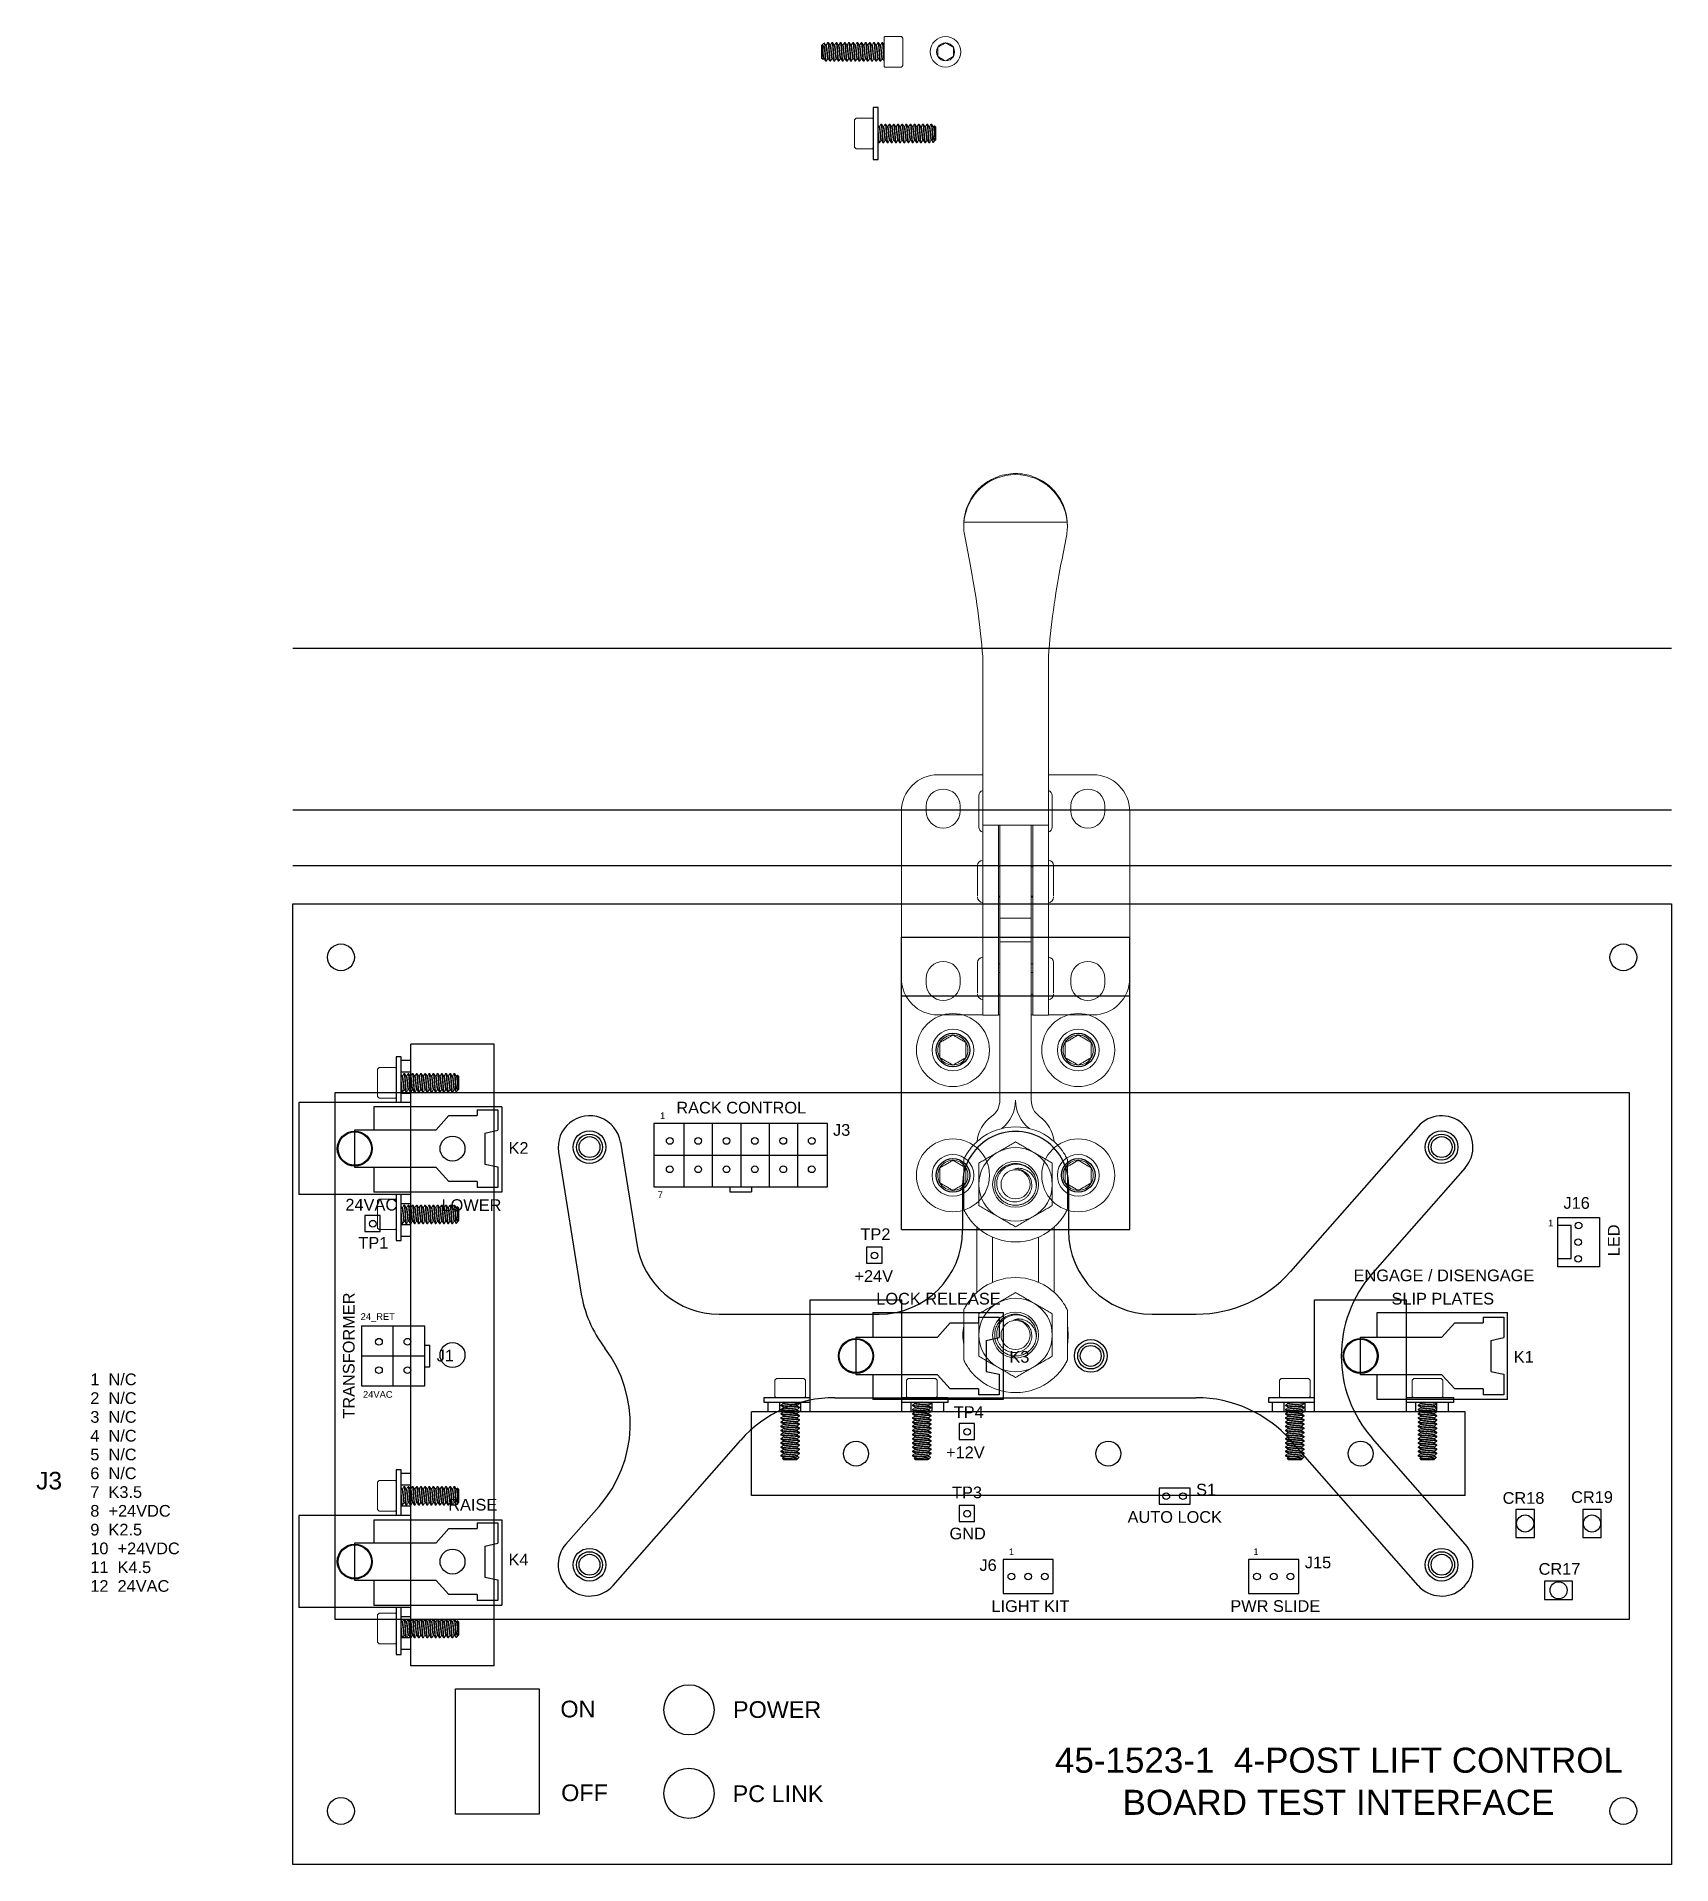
# Model space of a CAD drawing. Header units: inches. Extents: x -1 to 66.5, y -11.9 to 25.2.
# Drawn here: x 31.62 to 41.4, y -8.94 to 2 of the extents above; entities that cross this region are included whole.
import ezdxf

# ---------------------------------------------------------------- set-up
doc = ezdxf.new("R2010")
doc.units = ezdxf.units.IN
doc.header["$MEASUREMENT"] = 0
doc.linetypes.add('SLD-Solid', pattern=[0])
for name, color, linetype in [('45-1523-1', 80, 'Continuous'), ('Clamp', 30, 'Continuous'), ('Fastener', 134, 'Continuous'), ('Panel', 1, 'Continuous'), ('Solenoid', 6, 'Continuous'), ('Text', 50, 'Continuous')]:
    doc.layers.add(name, color=color, linetype=linetype)
doc.styles.get("Standard").update_dxf_attribs({"font": 'arial.ttf'})

msp = doc.modelspace()

# ---------------------------------------------------------------- texts
at = {"layer": 'Text'}
for s, height, p in [('RACK CONTROL', 0.07, (35.4454, -4.4438)), ('1', 0.04, (35.348, -4.4775)), ('J3', 0.07, (36.3832, -4.5772)), ('K2', 0.07, (34.4409, -4.685)), ('7', 0.04, (35.3336, -4.9496)), ('24VAC', 0.07, (33.4646, -5.0247)), ('LOWER', 0.07, (34.0399, -5.027)), ('J16', 0.07, (40.7548, -5.0143)), ('TP2', 0.07, (36.5472, -5.2013)), ('1', 0.04, (40.6631, -5.1201)), ('TP1', 0.07, (33.5423, -5.2532)), ('+24V', 0.07, (36.5113, -5.4519)), ('ENGAGE / DISENGAGE', 0.07, (39.4988, -5.4477)), ('LOCK RELEASE', 0.07, (36.6421, -5.5873)), ('SLIP PLATES', 0.07, (39.7257, -5.5873)), ('24_RET', 0.04, (33.5559, -5.6794)), ('J1', 0.07, (34.011, -5.928)), ('K3', 0.07, (37.439, -5.9355)), ('K1', 0.07, (40.4575, -5.9357)), ('1  N/C', 0.07, (31.9379, -6.0702)), ('2  N/C', 0.07, (31.9379, -6.1826)), ('24VAC', 0.04, (33.5701, -6.1454)), ('3  N/C', 0.07, (31.9379, -6.2951)), ('TP4', 0.07, (37.1058, -6.266)), ('4  N/C', 0.07, (31.9379, -6.4075)), ('5  N/C', 0.07, (31.9379, -6.52)), ('+12V', 0.07, (37.0597, -6.5071)), ('6  N/C', 0.07, (31.9379, -6.6324)), ('J3', 0.105, (31.6139, -6.6941)), ('7  K3.5', 0.07, (31.9379, -6.7449)), ('S1', 0.07, (38.5562, -6.7304)), ('RAISE', 0.07, (34.0801, -6.8205)), ('TP3', 0.07, (37.0956, -6.7469)), ('CR18', 0.07, (40.3909, -6.7803)), ('CR19', 0.07, (40.8009, -6.775)), ('8  +24VDC', 0.07, (31.9379, -6.8573)), ('AUTO LOCK', 0.07, (38.1462, -6.8941)), ('9  K2.5', 0.07, (31.9379, -6.9698)), ('GND', 0.07, (37.0802, -6.993)), ('10  +24VDC', 0.07, (31.9379, -7.0822)), ('K4', 0.07, (34.4409, -7.1487)), ('J6', 0.07, (37.2596, -7.182)), ('1', 0.04, (37.436, -7.0871)), ('1', 0.04, (38.899, -7.0868)), ('J15', 0.07, (39.2071, -7.1662)), ('11  K4.5', 0.07, (31.9379, -7.1947)), ('CR17', 0.07, (40.6062, -7.2049)), ('12  24VAC', 0.07, (31.9379, -7.3071)), ('LIGHT KIT', 0.07, (37.3313, -7.4277)), ('PWR SLIDE', 0.07, (38.7612, -7.4272)), ('ON', 0.1, (34.7515, -8.0588)), ('POWER', 0.1, (35.7848, -8.0619)), ('45-1523-1  4-POST LIFT CONTROL', 0.15, (37.7111, -8.3902)), ('OFF', 0.1, (34.7563, -8.5601)), ('PC LINK', 0.1, (35.7826, -8.5655)), (' BOARD TEST INTERFACE', 0.15, (38.0578, -8.6421))]:
    msp.add_text(s, height=height, dxfattribs=at).set_placement(p)
for s, p in [('LED', (41.0907, -5.2982)), ('TRANSFORMER', (33.5198, -6.2704))]:
    msp.add_text(s, height=0.07, rotation=90, dxfattribs=at).set_placement(p)

# ---------------------------------------------------------------- linework, layer by layer
at = {"layer": '45-1523-1'}
for p, q in [((41.1507, -4.32), (33.4007, -4.32)), ((33.4007, -4.32), (33.4007, -7.47)), ((41.1507, -7.47), (41.1507, -4.32)), ((33.6347, -4.404), (33.6347, -4.5415)), ((34.4007, -4.404), (33.6347, -4.404)), ((34.0847, -4.4565), (34.0077, -4.5415)), ((34.0847, -4.4565), (34.2537, -4.4565)), ((34.2537, -4.4215), (34.3777, -4.4215)), ((34.2537, -4.4215), (34.2537, -4.4565)), ((34.3777, -4.4215), (34.3777, -4.5445)), ((34.4007, -4.404), (34.4007, -4.914)), ((33.5207, -4.7665), (33.5207, -4.5415)), ((33.5207, -4.5415), (34.0077, -4.5415)), ((34.2997, -4.561), (34.3777, -4.5445)), ((34.2997, -4.561), (34.2997, -4.747)), ((36.3507, -4.503), (35.3107, -4.503)), ((35.3107, -4.503), (35.3107, -4.883)), ((35.4907, -4.503), (35.4907, -4.883)), ((35.6607, -4.503), (35.6607, -4.883)), ((35.8307, -4.503), (35.8307, -4.883)), ((36.0007, -4.503), (36.0007, -4.883)), ((36.1707, -4.503), (36.1707, -4.883)), ((36.3507, -4.883), (36.3507, -4.503)), ((35.3107, -4.693), (36.3507, -4.693)), ((34.0077, -4.7665), (33.5207, -4.7665)), ((33.6347, -4.7665), (33.6347, -4.914)), ((34.0847, -4.8515), (34.0077, -4.7665)), ((34.2997, -4.747), (34.3777, -4.7635)), ((34.3777, -4.7635), (34.3777, -4.8865)), ((34.4007, -4.914), (33.6347, -4.914)), ((34.2537, -4.8515), (34.0847, -4.8515)), ((34.2537, -4.8515), (34.2537, -4.8865)), ((34.3777, -4.8865), (34.2537, -4.8865)), ((35.3107, -4.883), (36.3507, -4.883)), ((35.7657, -4.883), (35.7657, -4.913)), ((35.7657, -4.913), (35.8957, -4.913)), ((35.8957, -4.883), (35.8957, -4.913)), ((33.6737, -5.054), (33.5807, -5.054)), ((33.5807, -5.054), (33.5807, -5.15)), ((33.6737, -5.15), (33.6737, -5.054)), ((40.7207, -5.067), (40.9707, -5.067)), ((40.7207, -5.361), (40.7207, -5.067)), ((40.8007, -5.114), (40.7207, -5.114)), ((40.8007, -5.314), (40.8007, -5.114)), ((40.9707, -5.067), (40.9707, -5.361)), ((33.5807, -5.15), (33.6737, -5.15)), ((36.6767, -5.244), (36.5837, -5.244)), ((36.5837, -5.244), (36.5837, -5.34)), ((36.6767, -5.34), (36.6767, -5.244)), ((36.5837, -5.34), (36.6767, -5.34)), ((40.8007, -5.314), (40.7207, -5.314)), ((40.9707, -5.361), (40.7207, -5.361)), ((36.6207, -5.635), (37.4007, -5.635)), ((36.6207, -5.635), (36.6207, -5.7825)), ((37.2537, -5.6625), (37.3777, -5.6625)), ((37.2537, -5.6625), (37.2537, -5.6975)), ((37.3777, -5.6625), (37.3777, -5.7855)), ((37.4007, -5.635), (37.4007, -6.155)), ((39.6407, -5.635), (40.4207, -5.635)), ((39.6407, -5.7825), (39.6407, -5.635)), ((40.2737, -5.6625), (40.3977, -5.6625)), ((40.2737, -5.6625), (40.2737, -5.6975)), ((40.3977, -5.6625), (40.3977, -5.7855)), ((40.4207, -6.155), (40.4207, -5.635)), ((33.5607, -5.715), (33.5607, -6.075)), ((33.5607, -5.715), (33.9407, -5.715)), ((33.7507, -6.075), (33.7507, -5.715)), ((33.9407, -6.075), (33.9407, -5.715)), ((36.5207, -6.0075), (36.5207, -5.7825)), ((36.5207, -5.7825), (37.0077, -5.7825)), ((37.0847, -5.6975), (37.0077, -5.7825)), ((37.0847, -5.6975), (37.2537, -5.6975)), ((37.2997, -5.802), (37.3777, -5.7855)), ((39.5407, -6.0075), (39.5407, -5.7825)), ((39.5407, -5.7825), (40.0277, -5.7825)), ((40.1047, -5.6975), (40.0277, -5.7825)), ((40.1047, -5.6975), (40.2737, -5.6975)), ((40.3197, -5.802), (40.3977, -5.7855)), ((33.5607, -5.895), (33.9407, -5.895)), ((33.9407, -5.83), (33.9707, -5.83)), ((33.9707, -5.96), (33.9707, -5.83)), ((37.2997, -5.802), (37.2997, -5.988)), ((40.3197, -5.802), (40.3197, -5.988)), ((33.9407, -5.96), (33.9707, -5.96)), ((37.0077, -6.0075), (36.5207, -6.0075)), ((36.6207, -6.0075), (36.6207, -6.155)), ((37.0847, -6.0925), (37.0077, -6.0075)), ((37.2997, -5.988), (37.3777, -6.0045)), ((37.3777, -6.0045), (37.3777, -6.1275)), ((40.0277, -6.0075), (39.5407, -6.0075)), ((39.6407, -6.155), (39.6407, -6.0075)), ((40.1047, -6.0925), (40.0277, -6.0075)), ((40.3197, -5.988), (40.3977, -6.0045)), ((40.3977, -6.0045), (40.3977, -6.1275)), ((33.5607, -6.075), (33.9407, -6.075)), ((37.2537, -6.0925), (37.0847, -6.0925)), ((37.2537, -6.0925), (37.2537, -6.1275)), ((40.2737, -6.0925), (40.1047, -6.0925)), ((40.2737, -6.0925), (40.2737, -6.1275)), ((37.4007, -6.155), (36.6207, -6.155)), ((37.3777, -6.1275), (37.2537, -6.1275)), ((40.4207, -6.155), (39.6407, -6.155)), ((40.3977, -6.1275), (40.2737, -6.1275)), ((37.2307, -6.3), (37.1377, -6.3)), ((37.1377, -6.3), (37.1377, -6.396)), ((37.2307, -6.396), (37.2307, -6.3)), ((37.1377, -6.396), (37.2307, -6.396)), ((38.5207, -6.687), (38.3347, -6.687)), ((38.3347, -6.687), (38.3347, -6.783)), ((38.3347, -6.783), (38.5207, -6.783)), ((38.5207, -6.783), (38.5207, -6.687)), ((33.6347, -6.876), (34.4007, -6.876)), ((33.6347, -6.876), (33.6347, -7.0135)), ((34.4007, -6.876), (34.4007, -7.386)), ((37.2307, -6.79), (37.1377, -6.79)), ((37.1377, -6.79), (37.1377, -6.886)), ((37.1377, -6.886), (37.2307, -6.886)), ((37.2307, -6.886), (37.2307, -6.79)), ((40.4702, -6.8145), (40.4702, -6.9815)), ((40.5812, -6.8145), (40.4702, -6.8145)), ((40.5812, -6.9815), (40.5812, -6.8145)), ((40.8702, -6.8145), (40.8702, -6.9815)), ((40.9812, -6.8145), (40.8702, -6.8145)), ((40.9812, -6.9815), (40.9812, -6.8145)), ((34.0847, -6.9285), (34.0077, -7.0135)), ((34.0847, -6.9285), (34.2537, -6.9285)), ((34.2537, -6.8935), (34.3777, -6.8935)), ((34.2537, -6.8935), (34.2537, -6.9285)), ((34.3777, -6.8935), (34.3777, -7.0165)), ((40.4702, -6.9815), (40.5812, -6.9815)), ((40.8702, -6.9815), (40.9812, -6.9815)), ((33.5207, -7.2385), (33.5207, -7.0135)), ((33.5207, -7.0135), (34.0077, -7.0135)), ((34.2997, -7.033), (34.3777, -7.0165)), ((34.2997, -7.033), (34.2997, -7.219)), ((34.2997, -7.219), (34.3777, -7.2355)), ((37.7007, -7.114), (37.4007, -7.114)), ((37.4007, -7.114), (37.4007, -7.317)), ((37.7007, -7.317), (37.7007, -7.114)), ((39.1707, -7.114), (38.8707, -7.114)), ((38.8707, -7.114), (38.8707, -7.317)), ((39.1707, -7.317), (39.1707, -7.114)), ((34.0077, -7.2385), (33.5207, -7.2385)), ((33.6347, -7.2385), (33.6347, -7.386)), ((34.0847, -7.3235), (34.0077, -7.2385)), ((34.2537, -7.3235), (34.0847, -7.3235)), ((34.2537, -7.3235), (34.2537, -7.3585)), ((34.3777, -7.2355), (34.3777, -7.3585)), ((37.4007, -7.317), (37.7007, -7.317)), ((38.8707, -7.317), (39.1707, -7.317)), ((40.8092, -7.2425), (40.6422, -7.2425)), ((40.6422, -7.2425), (40.6422, -7.3535)), ((40.8092, -7.3535), (40.8092, -7.2425)), ((33.6347, -7.386), (34.4007, -7.386)), ((34.3777, -7.3585), (34.2537, -7.3585)), ((40.6422, -7.3535), (40.8092, -7.3535)), ((33.4007, -7.47), (41.1507, -7.47))]:
    msp.add_line(p, q, dxfattribs=at)
for centre, radius in [((34.9257, -4.645), 0.078), ((35.4057, -4.608), 0.02), ((35.5757, -4.608), 0.02), ((35.7457, -4.608), 0.02), ((35.9157, -4.608), 0.02), ((36.0857, -4.608), 0.02), ((36.2557, -4.608), 0.02), ((40.0257, -4.645), 0.078), ((35.4057, -4.778), 0.02), ((35.5757, -4.778), 0.02), ((35.7457, -4.778), 0.02), ((35.9157, -4.778), 0.02), ((36.0857, -4.778), 0.02), ((36.2557, -4.778), 0.02), ((33.6289, -5.1037), 0.02), ((40.8457, -5.114), 0.02), ((40.8427, -5.214), 0.02), ((36.6319, -5.2937), 0.02), ((40.8427, -5.314), 0.02), ((33.6657, -5.81), 0.02), ((33.8357, -5.81), 0.02), ((37.9257, -5.895), 0.078), ((33.6657, -5.98), 0.02), ((33.8357, -5.98), 0.02), ((37.1859, -6.3497), 0.02), ((38.3777, -6.735), 0.02), ((38.4777, -6.735), 0.02), ((37.1859, -6.8397), 0.02), ((40.5257, -6.898), 0.0512), ((40.9257, -6.898), 0.0512), ((34.9257, -7.145), 0.078), ((40.0257, -7.145), 0.078), ((37.4507, -7.2155), 0.02), ((37.5507, -7.2155), 0.02), ((37.6507, -7.2155), 0.02), ((38.9207, -7.2155), 0.02), ((39.0207, -7.2155), 0.02), ((39.1207, -7.2155), 0.02), ((40.7257, -7.298), 0.0512)]:
    msp.add_circle(centre, radius, dxfattribs=at)
at = {"layer": 'Clamp', "linetype": 'Continuous', "lineweight": 0}
for p, q in [((37.1657, -0.9217), (37.1657, -0.9285)), ((37.1667, -0.9038), (37.7847, -0.9038)), ((37.7857, -0.9285), (37.7857, -0.9217)), ((37.2792, -2.7169), (37.2792, -1.7089)), ((37.6722, -1.7089), (37.6722, -2.7169)), ((37.2567, -2.416), (37.0117, -2.416)), ((37.2567, -2.416), (37.2792, -2.416)), ((37.6722, -2.416), (37.6947, -2.416)), ((37.9397, -2.416), (37.6947, -2.416)), ((36.9412, -2.634), (36.9412, -2.603)), ((37.1442, -2.603), (37.1442, -2.634)), ((37.8072, -2.634), (37.8072, -2.603)), ((38.0102, -2.603), (38.0102, -2.634)), ((36.7927, -2.635), (36.7927, -3.635)), ((37.6722, -2.7169), (37.2792, -2.7169)), ((37.2792, -2.7566), (37.2792, -2.7169)), ((37.3732, -2.7566), (37.3732, -2.7169)), ((37.3817, -2.7169), (37.3817, -2.9356)), ((37.5697, -2.7169), (37.5697, -2.9356)), ((37.5782, -2.7566), (37.5782, -2.7169)), ((37.6722, -2.7566), (37.6722, -2.7169)), ((38.1587, -3.635), (38.1587, -2.635)), ((37.2792, -2.7566), (37.2792, -3.6024)), ((37.3732, -3.6024), (37.3732, -2.7566)), ((37.5782, -2.7566), (37.5782, -3.6024)), ((37.6722, -3.6024), (37.6722, -2.7566)), ((37.3817, -2.9356), (37.3817, -3.2746)), ((37.5697, -2.9356), (37.5697, -3.2746)), ((37.3732, -2.9669), (37.3817, -2.9669)), ((37.5697, -2.9669), (37.5782, -2.9669)), ((37.3817, -3.1424), (37.3732, -3.1424)), ((37.3732, -3.1491), (37.3817, -3.1491)), ((37.5782, -3.1424), (37.5697, -3.1424)), ((37.5697, -3.1491), (37.5782, -3.1491)), ((37.3817, -3.2746), (37.5697, -3.2746)), ((37.3817, -3.2746), (37.3817, -3.3327)), ((37.5697, -3.3327), (37.5697, -3.2746)), ((37.3817, -3.3327), (37.3817, -3.416)), ((37.5697, -3.416), (37.5697, -3.3327)), ((37.3817, -3.416), (37.5697, -3.416)), ((37.3817, -3.635), (37.3817, -3.416)), ((37.5697, -3.635), (37.5697, -3.416)), ((37.2792, -3.6024), (37.2792, -3.855)), ((37.3732, -3.5472), (37.3817, -3.5472)), ((37.3817, -3.5999), (37.3732, -3.5999)), ((37.3732, -3.855), (37.3732, -3.6024)), ((37.5697, -3.5472), (37.5782, -3.5472)), ((37.5782, -3.5999), (37.5697, -3.5999)), ((37.5782, -3.6024), (37.5782, -3.855)), ((37.6722, -3.855), (37.6722, -3.6024)), ((36.9412, -3.666), (36.9412, -3.635)), ((37.1442, -3.635), (37.1442, -3.666)), ((37.3817, -4.3645), (37.3817, -3.635)), ((37.5697, -3.635), (37.5697, -4.3645)), ((37.8072, -3.666), (37.8072, -3.635)), ((38.0102, -3.635), (38.0102, -3.666)), ((37.3732, -3.7295), (37.3817, -3.7295)), ((37.5697, -3.7295), (37.5782, -3.7295)), ((37.2567, -3.854), (37.0117, -3.854)), ((37.2792, -3.854), (37.2567, -3.854)), ((37.2792, -3.855), (37.3732, -3.855)), ((37.3817, -3.854), (37.3732, -3.854)), ((37.5782, -3.854), (37.5697, -3.854)), ((37.5782, -3.855), (37.6722, -3.855)), ((37.6947, -3.854), (37.6722, -3.854)), ((37.9397, -3.854), (37.6947, -3.854)), ((37.1657, -4.7178), (37.1657, -5.0183)), ((37.7857, -5.0183), (37.7857, -4.7178)), ((37.6004, -4.8714), (37.5995, -4.88)), ((37.4372, -4.9864), (37.4368, -4.9868)), ((37.5146, -4.9868), (37.5142, -4.9864)), ((37.5666, -4.9534), (37.5682, -4.9521)), ((37.2437, -5.5155), (37.2437, -5.1226)), ((37.7077, -5.1226), (37.7077, -5.5154)), ((37.3377, -5.1837), (37.3377, -5.4543)), ((37.6137, -5.4543), (37.6137, -5.1837)), ((37.1657, -5.6197), (37.1657, -5.9202)), ((37.7857, -5.9202), (37.7857, -5.6197)), ((37.6004, -5.7733), (37.5995, -5.782)), ((37.4372, -5.8883), (37.4368, -5.8888)), ((37.5146, -5.8888), (37.5142, -5.8883)), ((37.5666, -5.8553), (37.5682, -5.854))]:
    msp.add_line(p, q, dxfattribs=at)
at = {"layer": 'Clamp'}
for p, q in [((39.8849, -4.5212), (39.1209, -5.3902)), ((34.7405, -4.6745), (34.8745, -5.5132)), ((35.1108, -4.6154), (35.208, -5.2238)), ((40.1665, -4.7688), (39.6118, -5.3998)), ((37.1587, -4.8652), (37.1587, -5.145)), ((37.7927, -4.8652), (37.7927, -5.145)), ((35.7017, -5.645), (36.6587, -5.645)), ((38.2927, -5.645), (38.5576, -5.645)), ((36.3938, -6.145), (38.5576, -6.145)), ((35.0665, -7.2688), (35.8305, -6.3998)), ((39.8849, -7.2688), (39.1209, -6.3998)), ((40.1665, -7.0212), (39.6118, -6.3902)), ((34.7849, -7.0212), (34.9828, -6.7961))]:
    msp.add_line(p, q, dxfattribs=at)
at = {"layer": 'Clamp', "linetype": 'Continuous', "lineweight": 0, "flags": 128}
for points in [[(37.6006, -4.8739), (37.5995, -4.885), (37.5993, -4.8866)], [(37.6006, -5.7758), (37.5995, -5.787), (37.5993, -5.7885)]]:
    msp.add_lwpolyline(points, dxfattribs=at)
at = {"layer": 'Clamp'}
for centre in [(34.9257, -4.645), (40.0257, -4.645), (37.9257, -5.895), (34.9257, -7.145), (40.0257, -7.145)]:
    msp.add_circle(centre, 0.098, dxfattribs=at)
at = {"layer": 'Clamp', "linetype": 'Continuous', "lineweight": 0}
for centre, radius in [((37.4757, -4.868), 0.1375), ((37.4757, -4.868), 0.0871), ((37.4757, -4.868), 0.0871), ((37.4757, -5.77), 0.1375), ((37.4757, -5.77), 0.0871), ((37.4757, -5.77), 0.0871)]:
    msp.add_circle(centre, radius, dxfattribs=at)
for centre, radius, start, end in [((37.4757, -0.9295), 0.3101, 4.74268, 175.25732), ((37.0117, -2.635), 0.219, 90, 180), ((37.0427, -2.603), 0.1015, 0, 180), ((37.2877, -2.5405), 0.0315, 105.65683, 180), ((37.6637, -2.5405), 0.0315, 0, 74.34317), ((37.9087, -2.603), 0.1015, 0, 180), ((37.9397, -2.635), 0.219, 0, 90), ((37.0427, -2.634), 0.1015, 180, 0), ((37.2877, -2.7295), 0.0315, 180, 254.34317), ((37.6637, -2.7295), 0.0315, 285.65683, 0), ((37.9087, -2.634), 0.1015, 180, 0), ((37.2792, -2.9601), 0.0315, 90, 180), ((37.6722, -2.9601), 0.0315, 0, 90), ((37.2792, -3.1491), 0.0315, 180, 270), ((37.6722, -3.1491), 0.0315, 270, 0), ((37.0427, -3.635), 0.1015, 0, 180), ((37.2792, -3.5405), 0.0315, 90, 180), ((37.6722, -3.5405), 0.0315, 0, 90), ((37.9087, -3.635), 0.1015, 0, 180), ((37.0117, -3.635), 0.219, 180, 270), ((37.0427, -3.666), 0.1015, 180, 0), ((37.9087, -3.666), 0.1015, 180, 0), ((37.9397, -3.635), 0.219, 270, 0), ((37.2792, -3.7295), 0.0315, 180, 270), ((37.6722, -3.7295), 0.0315, 270, 0), ((37.2617, -4.3645), 0.12, 305.93212, 0), ((37.2617, -4.3645), 0.214, 307.78433, 0), ((37.6897, -4.3645), 0.214, 180, 232.21565), ((37.6897, -4.3645), 0.12, 180, 234.06788), ((37.4577, -4.635), 0.214, 125.93212, 173.95715), ((37.4937, -4.635), 0.214, 6.06267, 54.06788), ((37.4757, -4.868), 0.3445, 50.31037, 129.68963), ((37.4757, -4.868), 0.22, 120, 180), ((37.4757, -4.868), 0.22, 60, 120), ((37.4757, -4.868), 0.22, 0, 60), ((37.4757, -4.868), 0.315, 169.77782, 180), ((37.4757, -4.868), 0.0925, 51.40094, 96.45188), ((37.4757, -4.868), 0.125, 357.32714, 42.74449), ((37.4757, -4.868), 0.315, 349.77782, 10.22218), ((37.4757, -4.868), 0.315, 180, 190.22218), ((37.4757, -4.868), 0.22, 180, 240), ((37.4757, -4.868), 0.22, 300, 0), ((37.4757, -4.868), 0.3445, 230.31037, 309.68963), ((37.4757, -4.868), 0.22, 240, 300), ((37.4757, -5.77), 0.3445, 50.31037, 129.68963), ((37.4757, -5.77), 0.22, 120, 180), ((37.4757, -5.77), 0.22, 60, 120), ((37.4757, -5.77), 0.22, 0, 60), ((37.4757, -5.77), 0.0925, 51.40094, 96.45188), ((37.4757, -5.77), 0.125, 357.32714, 42.74449), ((37.4757, -5.77), 0.315, 169.77782, 180), ((37.4757, -5.77), 0.315, 180, 190.22218), ((37.4757, -5.77), 0.22, 180, 240), ((37.4757, -5.77), 0.22, 300, 0), ((37.4757, -5.77), 0.315, 349.77782, 10.22218), ((37.4757, -5.77), 0.22, 240, 300), ((37.4757, -5.77), 0.3445, 230.31037, 309.68963)]:
    msp.add_arc(centre, radius, start, end, dxfattribs=at)
at = {"layer": 'Clamp'}
for centre, radius, start, end in [((34.9257, -4.645), 0.1875, 9.07191, 189.07191), ((40.0257, -4.645), 0.1875, 318.67895, 138.67895), ((37.4757, -4.868), 0.317, 359.48709, 180.51291), ((35.7017, -5.145), 0.5, 189.07191, 270), ((36.6587, -5.145), 0.5, 270, 0), ((38.2927, -5.145), 0.5, 180, 270), ((38.5576, -4.895), 0.75, 270, 318.67895), ((40.175, -5.895), 0.75, 138.67895, 221.32105), ((35.6151, -5.395), 0.75, 189.07191, 217.15164), ((34.4195, -6.3009), 0.75, 318.67895, 37.15164), ((36.3938, -6.895), 0.75, 90, 138.67895), ((38.5576, -6.895), 0.75, 41.32105, 90), ((34.9257, -7.145), 0.1875, 138.67895, 318.67895), ((40.0257, -7.145), 0.1875, 221.32105, 41.32105)]:
    msp.add_arc(centre, radius, start, end, dxfattribs=at)
at = {"layer": 'Clamp', "linetype": 'Continuous', "lineweight": 0}
for centre, major_axis, start_param, end_param in [((37.0792, -1.0583), (-1.1624, 6), 4.693004, 4.7208411), ((37.8722, -1.0583), (1.1624, 6), 1.5623442, 1.5901813)]:
    msp.add_ellipse(centre, major_axis=major_axis, ratio=0.0170088, start_param=start_param, end_param=end_param, dxfattribs=at)
for points, knots in [([(37.7808, -0.868), (37.7776, -0.8501), (37.7729, -0.8328), (37.7605, -0.7992), (37.7529, -0.7829), (37.7347, -0.7516), (37.7244, -0.737), (37.7071, -0.7165), (37.7011, -0.7099), (37.6883, -0.6972), (37.6816, -0.6911), (37.6608, -0.6737), (37.6461, -0.6634), (37.6152, -0.6456), (37.5987, -0.6379), (37.5647, -0.6256), (37.5472, -0.6209), (37.5115, -0.6146), (37.4935, -0.6131), (37.4572, -0.6131), (37.4393, -0.6147), (37.4041, -0.6209), (37.3867, -0.6256), (37.3527, -0.6379), (37.3364, -0.6455), (37.3131, -0.6589), (37.3056, -0.6637), (37.2908, -0.6739), (37.2836, -0.6795), (37.2628, -0.6968), (37.2502, -0.7095), (37.2329, -0.73), (37.2274, -0.7371), (37.217, -0.7518), (37.2121, -0.7594), (37.1985, -0.7829), (37.1909, -0.7991), (37.1786, -0.8326), (37.1738, -0.8501), (37.1706, -0.868)], [0, 0, 0, 0, 0.0625, 0.0625, 0.125, 0.125, 0.1875, 0.1875, 0.21875, 0.21875, 0.25, 0.25, 0.3125, 0.3125, 0.375, 0.375, 0.4375, 0.4375, 0.5, 0.5, 0.5625, 0.5625, 0.625, 0.625, 0.6875, 0.6875, 0.71875, 0.71875, 0.75, 0.75, 0.8125, 0.8125, 0.84375, 0.84375, 0.875, 0.875, 0.9375, 0.9375, 1, 1, 1, 1]), ([(37.1714, -0.9878), (37.1687, -0.974), (37.167, -0.96), (37.1654, -0.932), (37.1656, -0.9179), (37.1667, -0.9038)], [0, 0, 0, 0, 0.5, 0.5, 1, 1, 1, 1]), ([(37.7847, -0.9038), (37.7858, -0.9179), (37.786, -0.932), (37.7844, -0.96), (37.7827, -0.974), (37.78, -0.9878)], [0, 0, 0, 0, 0.5, 0.5, 1, 1, 1, 1]), ([(37.2562, -2.5405), (37.2562, -2.5405), (37.2562, -2.5828), (37.2562, -2.6871), (37.2562, -2.7295), (37.2562, -2.7295)], [0, 0, 0, 0, 0.5, 0.5, 1, 1, 1, 1]), ([(37.6952, -2.7295), (37.6952, -2.7295), (37.6952, -2.6871), (37.6952, -2.5828), (37.6952, -2.5405), (37.6952, -2.5405)], [0, 0, 0, 0, 0.5, 0.5, 1, 1, 1, 1]), ([(37.2477, -3.1424), (37.2477, -3.1342), (37.2477, -3.1192), (37.2477, -3.0806), (37.2477, -3.0582), (37.2477, -3.015), (37.2477, -2.9956), (37.2477, -2.9677), (37.2477, -2.9601), (37.2477, -2.9601)], [0, 0, 0, 0, 0.25, 0.25, 0.5, 0.5, 0.75, 0.75, 1, 1, 1, 1]), ([(37.7037, -2.9601), (37.7037, -2.9601), (37.7037, -2.9677), (37.7037, -2.9956), (37.7037, -3.015), (37.7037, -3.0582), (37.7037, -3.0806), (37.7037, -3.1192), (37.7037, -3.1342), (37.7037, -3.1424)], [0, 0, 0, 0, 0.25, 0.25, 0.5, 0.5, 0.75, 0.75, 1, 1, 1, 1]), ([(37.2477, -3.7227), (37.2477, -3.7146), (37.2477, -3.6995), (37.2477, -3.6609), (37.2477, -3.6385), (37.2477, -3.5954), (37.2477, -3.5759), (37.2477, -3.548), (37.2477, -3.5404), (37.2477, -3.5405)], [0, 0, 0, 0, 0.25, 0.25, 0.5, 0.5, 0.75, 0.75, 1, 1, 1, 1]), ([(37.7037, -3.5405), (37.7037, -3.5404), (37.7037, -3.548), (37.7037, -3.5759), (37.7037, -3.5954), (37.7037, -3.6385), (37.7037, -3.6609), (37.7037, -3.6995), (37.7037, -3.7146), (37.7037, -3.7227)], [0, 0, 0, 0, 0.25, 0.25, 0.5, 0.5, 0.75, 0.75, 1, 1, 1, 1]), ([(37.1657, -4.7178), (37.1659, -4.7173), (37.1665, -4.716), (37.1709, -4.7073), (37.177, -4.6963), (37.1859, -4.6815), (37.1986, -4.6628), (37.2158, -4.6414), (37.2348, -4.6211), (37.2487, -4.609), (37.2557, -4.6029)], [0, 0, 0, 0, 0.0802259, 0.1854562, 0.2797152, 0.3742058, 0.5377382, 0.7013588, 0.8507796, 1, 1, 1, 1]), ([(37.3657, -4.6775), (37.3631, -4.679), (37.3519, -4.6855), (37.3322, -4.6968), (37.3065, -4.7117), (37.281, -4.7264), (37.2641, -4.7361), (37.2557, -4.741)], [0, 0, 0, 0, 0.0700348, 0.2997968, 0.5308205, 0.7650202, 1, 1, 1, 1]), ([(37.4757, -4.614), (37.4668, -4.6191), (37.449, -4.6294), (37.4217, -4.6452), (37.3939, -4.6612), (37.3751, -4.6721), (37.3657, -4.6775)], [0, 0, 0, 0, 0.2472686, 0.4953626, 0.746874, 1, 1, 1, 1]), ([(37.5857, -4.6775), (37.5831, -4.676), (37.5719, -4.6696), (37.5522, -4.6582), (37.5265, -4.6434), (37.501, -4.6286), (37.4841, -4.6189), (37.4757, -4.614)], [0, 0, 0, 0, 0.0700348, 0.2997968, 0.5308205, 0.7650202, 1, 1, 1, 1]), ([(37.6957, -4.741), (37.6868, -4.7359), (37.669, -4.7256), (37.6417, -4.7099), (37.6139, -4.6938), (37.5951, -4.6829), (37.5857, -4.6775)], [0, 0, 0, 0, 0.2472686, 0.4953626, 0.746874, 1, 1, 1, 1]), ([(37.6957, -4.6029), (37.7015, -4.6079), (37.713, -4.6179), (37.7295, -4.6347), (37.7451, -4.6529), (37.7581, -4.6704), (37.7681, -4.6858), (37.7762, -4.6994), (37.7822, -4.7106), (37.7853, -4.717), (37.7856, -4.7176), (37.7857, -4.7178)], [0, 0, 0, 0, 0.1232457, 0.2465943, 0.3891513, 0.5317266, 0.6362221, 0.7405836, 0.8603362, 0.9475708, 1, 1, 1, 1]), ([(37.2557, -4.741), (37.2557, -4.7495), (37.2557, -4.7743), (37.2557, -4.8082), (37.2557, -4.8422), (37.2557, -4.8594), (37.2557, -4.868)], [0, 0, 0, 0, 0.2048795, 0.599678, 0.7994167, 1, 1, 1, 1]), ([(37.6006, -4.8739), (37.5993, -4.8842), (37.5969, -4.9046), (37.584, -4.9328), (37.5665, -4.9555), (37.5457, -4.9726), (37.5236, -4.9844), (37.4999, -4.9915), (37.4757, -4.9938), (37.4515, -4.9915), (37.4278, -4.9844), (37.4057, -4.9726), (37.3865, -4.9567), (37.371, -4.9378), (37.3596, -4.9164), (37.3524, -4.8929), (37.3499, -4.868), (37.3524, -4.8432), (37.3596, -4.8197), (37.371, -4.7983), (37.3865, -4.7793), (37.4057, -4.7635), (37.4278, -4.7517), (37.4515, -4.7446), (37.4757, -4.7423), (37.4999, -4.7446), (37.5237, -4.7516), (37.5455, -4.7637), (37.5598, -4.7742), (37.5655, -4.7812), (37.566, -4.7818)], [0, 0, 0, 0, 0.04567047, 0.08970714, 0.13400271, 0.17043456, 0.20711186, 0.24330152, 0.27832718, 0.31335284, 0.3495425, 0.3862198, 0.42265164, 0.45813377, 0.49283338, 0.52870512, 0.56530023, 0.60189534, 0.63776708, 0.67246669, 0.70794882, 0.74438066, 0.78105796, 0.81724763, 0.85227328, 0.88729894, 0.92348861, 0.9601659, 0.99659775, 1, 1, 1, 1]), ([(37.5334, -4.7957), (37.5374, -4.7989), (37.5455, -4.8052), (37.5554, -4.8172), (37.5634, -4.8306), (37.5691, -4.8452), (37.5725, -4.8609), (37.5732, -4.8772), (37.5712, -4.8935), (37.5665, -4.9091), (37.5591, -4.9239), (37.5495, -4.9373), (37.5375, -4.9493), (37.5236, -4.9592), (37.5081, -4.9667), (37.4915, -4.9715), (37.4742, -4.9735), (37.4569, -4.9726), (37.4396, -4.9689), (37.423, -4.9623), (37.4075, -4.9529), (37.3938, -4.9411), (37.3821, -4.9269), (37.3731, -4.9111), (37.3665, -4.8938), (37.3629, -4.8755), (37.3623, -4.8566), (37.365, -4.8377), (37.3708, -4.8194), (37.3795, -4.8025), (37.391, -4.787), (37.405, -4.7735), (37.4213, -4.7622), (37.4394, -4.7538), (37.4588, -4.7485), (37.4786, -4.7466), (37.4987, -4.748), (37.5184, -4.7526), (37.5375, -4.7605), (37.5541, -4.7708), (37.5634, -4.7794), (37.5675, -4.7832)], [0, 0, 0, 0, 0.0217917, 0.0442153, 0.0660025, 0.0883606, 0.1112327, 0.1347577, 0.1578004, 0.1815112, 0.2045525, 0.2282146, 0.2521235, 0.2767028, 0.3009966, 0.3259949, 0.3502887, 0.3752553, 0.4002087, 0.4258511, 0.4513963, 0.4776823, 0.5032275, 0.5294972, 0.5555032, 0.5822173, 0.6090141, 0.6365879, 0.6633846, 0.6909526, 0.7180186, 0.7458129, 0.7738612, 0.802723, 0.8307714, 0.8596325, 0.8877654, 0.9166474, 0.9459475, 0.9760973, 1, 1, 1, 1]), ([(37.6006, -4.8739), (37.5995, -4.8671), (37.5973, -4.8533), (37.5896, -4.8338), (37.5789, -4.8156), (37.5655, -4.7999), (37.5494, -4.7874), (37.5325, -4.7788), (37.5147, -4.7735), (37.4978, -4.7715), (37.481, -4.7721), (37.4706, -4.7748), (37.4653, -4.7761)], [0, 0, 0, 0, 0.1079254, 0.2189806, 0.326905, 0.4381698, 0.5400226, 0.6456038, 0.7368468, 0.8307379, 0.9142891, 1, 1, 1, 1]), ([(37.6957, -4.868), (37.6957, -4.8511), (37.6957, -4.8169), (37.6957, -4.7746), (37.6957, -4.7495), (37.6957, -4.741)], [0, 0, 0, 0, 0.3945227, 0.7950768, 1, 1, 1, 1]), ([(37.2557, -4.868), (37.2557, -4.8778), (37.2557, -4.9041), (37.2557, -4.9468), (37.2557, -4.9789), (37.2557, -4.995)], [0, 0, 0, 0, 0.2270761, 0.6113161, 1, 1, 1, 1]), ([(37.6957, -4.995), (37.6957, -4.9791), (37.6957, -4.9469), (37.6957, -4.9042), (37.6957, -4.8778), (37.6957, -4.868)], [0, 0, 0, 0, 0.38459638, 0.77292344, 1, 1, 1, 1]), ([(37.2557, -5.1331), (37.25, -5.1282), (37.2385, -5.1183), (37.222, -5.1015), (37.2063, -5.0832), (37.1934, -5.0658), (37.1833, -5.0503), (37.1767, -5.0392), (37.172, -5.0307), (37.1685, -5.024), (37.1661, -5.0191), (37.1658, -5.0185), (37.1657, -5.0183)], [0, 0, 0, 0, 0.121921, 0.24654, 0.3876245, 0.5316008, 0.6352165, 0.7403984, 0.7999332, 0.8603688, 0.947583, 1, 1, 1, 1]), ([(37.2557, -4.995), (37.2646, -5.0002), (37.2824, -5.0104), (37.3097, -5.0262), (37.3375, -5.0423), (37.3563, -5.0531), (37.3657, -5.0586)], [0, 0, 0, 0, 0.2472686, 0.4953626, 0.746874, 1, 1, 1, 1]), ([(37.5857, -5.0586), (37.5883, -5.057), (37.5995, -5.0506), (37.6192, -5.0392), (37.6448, -5.0244), (37.6704, -5.0096), (37.6873, -4.9999), (37.6957, -4.995)], [0, 0, 0, 0, 0.0700348, 0.2997968, 0.5308205, 0.7650202, 1, 1, 1, 1]), ([(37.7857, -5.0183), (37.7855, -5.0188), (37.7851, -5.0196), (37.7827, -5.0243), (37.7795, -5.0305), (37.7744, -5.0398), (37.7656, -5.0544), (37.7529, -5.0732), (37.7357, -5.0945), (37.7167, -5.1149), (37.7027, -5.127), (37.6957, -5.1331)], [0, 0, 0, 0, 0.08020186, 0.13224213, 0.18572911, 0.27892979, 0.37440876, 0.53565357, 0.70144438, 0.84862302, 1, 1, 1, 1]), ([(37.3657, -5.0586), (37.3683, -5.0601), (37.3795, -5.0665), (37.3992, -5.0779), (37.4248, -5.0927), (37.4504, -5.1075), (37.4673, -5.1172), (37.4757, -5.1221)], [0, 0, 0, 0, 0.0700348, 0.2997968, 0.5308205, 0.7650202, 1, 1, 1, 1]), ([(37.4757, -5.1221), (37.4846, -5.1169), (37.5024, -5.1067), (37.5297, -5.0909), (37.5575, -5.0748), (37.5763, -5.064), (37.5857, -5.0586)], [0, 0, 0, 0, 0.2472686, 0.4953626, 0.746874, 1, 1, 1, 1]), ([(37.1657, -5.6197), (37.1659, -5.6192), (37.1665, -5.618), (37.1709, -5.6093), (37.177, -5.5983), (37.1859, -5.5834), (37.1986, -5.5647), (37.2158, -5.5433), (37.2348, -5.5231), (37.2487, -5.5109), (37.2557, -5.5049)], [0, 0, 0, 0, 0.0802259, 0.1854562, 0.2797152, 0.3742058, 0.5377382, 0.7013588, 0.8507796, 1, 1, 1, 1]), ([(37.3657, -5.5794), (37.3631, -5.581), (37.3519, -5.5874), (37.3322, -5.5988), (37.3065, -5.6136), (37.281, -5.6284), (37.2641, -5.6381), (37.2557, -5.643)], [0, 0, 0, 0, 0.0700348, 0.2997968, 0.5308205, 0.7650202, 1, 1, 1, 1]), ([(37.4757, -5.5159), (37.4668, -5.5211), (37.449, -5.5313), (37.4217, -5.5471), (37.3939, -5.5632), (37.3751, -5.574), (37.3657, -5.5794)], [0, 0, 0, 0, 0.2472686, 0.4953626, 0.746874, 1, 1, 1, 1]), ([(37.5857, -5.5794), (37.5831, -5.5779), (37.5719, -5.5715), (37.5522, -5.5601), (37.5265, -5.5453), (37.501, -5.5305), (37.4841, -5.5208), (37.4757, -5.5159)], [0, 0, 0, 0, 0.0700348, 0.2997968, 0.5308205, 0.7650202, 1, 1, 1, 1]), ([(37.6957, -5.643), (37.6868, -5.6378), (37.669, -5.6276), (37.6417, -5.6118), (37.6139, -5.5957), (37.5951, -5.5849), (37.5857, -5.5794)], [0, 0, 0, 0, 0.2472686, 0.4953626, 0.746874, 1, 1, 1, 1]), ([(37.6957, -5.5049), (37.7015, -5.5099), (37.713, -5.5198), (37.7295, -5.5367), (37.7451, -5.5548), (37.7581, -5.5723), (37.7681, -5.5877), (37.7762, -5.6013), (37.7822, -5.6126), (37.7853, -5.6189), (37.7856, -5.6195), (37.7857, -5.6197)], [0, 0, 0, 0, 0.1232457, 0.2465943, 0.3891513, 0.5317266, 0.6362221, 0.7405836, 0.8603362, 0.9475708, 1, 1, 1, 1]), ([(37.2557, -5.643), (37.2557, -5.6514), (37.2557, -5.6763), (37.2557, -5.7101), (37.2557, -5.7441), (37.2557, -5.7614), (37.2557, -5.77)], [0, 0, 0, 0, 0.2048795, 0.599678, 0.7994167, 1, 1, 1, 1]), ([(37.6006, -5.7758), (37.5993, -5.7862), (37.5969, -5.8066), (37.584, -5.8347), (37.5665, -5.8574), (37.5457, -5.8745), (37.5236, -5.8863), (37.4999, -5.8934), (37.4757, -5.8957), (37.4515, -5.8934), (37.4278, -5.8863), (37.4057, -5.8745), (37.3865, -5.8587), (37.371, -5.8397), (37.3596, -5.8183), (37.3524, -5.7948), (37.3499, -5.77), (37.3524, -5.7451), (37.3596, -5.7216), (37.371, -5.7002), (37.3865, -5.6813), (37.4057, -5.6654), (37.4278, -5.6536), (37.4515, -5.6465), (37.4757, -5.6442), (37.4999, -5.6466), (37.5237, -5.6536), (37.5455, -5.6656), (37.5598, -5.6761), (37.5655, -5.6832), (37.566, -5.6838)], [0, 0, 0, 0, 0.04567047, 0.08970714, 0.13400271, 0.17043456, 0.20711186, 0.24330152, 0.27832718, 0.31335284, 0.3495425, 0.3862198, 0.42265164, 0.45813377, 0.49283338, 0.52870512, 0.56530023, 0.60189534, 0.63776708, 0.67246669, 0.70794882, 0.74438066, 0.78105796, 0.81724763, 0.85227328, 0.88729894, 0.92348861, 0.9601659, 0.99659775, 1, 1, 1, 1]), ([(37.5334, -5.6977), (37.5374, -5.7008), (37.5455, -5.7072), (37.5554, -5.7191), (37.5634, -5.7325), (37.5691, -5.7471), (37.5725, -5.7629), (37.5732, -5.7791), (37.5712, -5.7954), (37.5665, -5.8111), (37.5591, -5.8258), (37.5495, -5.8393), (37.5375, -5.8512), (37.5236, -5.8611), (37.5081, -5.8687), (37.4915, -5.8735), (37.4742, -5.8754), (37.4569, -5.8746), (37.4396, -5.8708), (37.423, -5.8643), (37.4075, -5.8549), (37.3938, -5.843), (37.3821, -5.8289), (37.3731, -5.8131), (37.3665, -5.7958), (37.3629, -5.7775), (37.3623, -5.7585), (37.365, -5.7397), (37.3708, -5.7214), (37.3795, -5.7044), (37.391, -5.6889), (37.405, -5.6754), (37.4213, -5.6641), (37.4394, -5.6558), (37.4588, -5.6505), (37.4786, -5.6486), (37.4987, -5.6499), (37.5184, -5.6545), (37.5375, -5.6625), (37.5541, -5.6728), (37.5634, -5.6814), (37.5675, -5.6851)], [0, 0, 0, 0, 0.0217917, 0.0442153, 0.0660025, 0.0883606, 0.1112327, 0.1347577, 0.1578004, 0.1815112, 0.2045525, 0.2282146, 0.2521235, 0.2767028, 0.3009966, 0.3259949, 0.3502887, 0.3752553, 0.4002087, 0.4258511, 0.4513963, 0.4776823, 0.5032275, 0.5294972, 0.5555032, 0.5822173, 0.6090141, 0.6365879, 0.6633846, 0.6909526, 0.7180186, 0.7458129, 0.7738612, 0.802723, 0.8307714, 0.8596325, 0.8877654, 0.9166474, 0.9459475, 0.9760973, 1, 1, 1, 1]), ([(37.6006, -5.7758), (37.5995, -5.769), (37.5973, -5.7552), (37.5896, -5.7357), (37.5789, -5.7175), (37.5655, -5.7019), (37.5494, -5.6894), (37.5325, -5.6807), (37.5147, -5.6754), (37.4978, -5.6735), (37.481, -5.6741), (37.4706, -5.6767), (37.4653, -5.678)], [0, 0, 0, 0, 0.1079254, 0.2189806, 0.326905, 0.4381698, 0.5400226, 0.6456038, 0.7368468, 0.8307379, 0.9142891, 1, 1, 1, 1]), ([(37.6957, -5.77), (37.6957, -5.753), (37.6957, -5.7188), (37.6957, -5.6765), (37.6957, -5.6514), (37.6957, -5.643)], [0, 0, 0, 0, 0.3945227, 0.7950768, 1, 1, 1, 1]), ([(37.2557, -5.77), (37.2557, -5.7797), (37.2557, -5.806), (37.2557, -5.8487), (37.2557, -5.8808), (37.2557, -5.897)], [0, 0, 0, 0, 0.2270761, 0.6113161, 1, 1, 1, 1]), ([(37.6957, -5.897), (37.6957, -5.881), (37.6957, -5.8489), (37.6957, -5.8062), (37.6957, -5.7797), (37.6957, -5.77)], [0, 0, 0, 0, 0.38459638, 0.77292344, 1, 1, 1, 1]), ([(37.2557, -5.897), (37.2646, -5.9021), (37.2824, -5.9124), (37.3097, -5.9281), (37.3375, -5.9442), (37.3563, -5.9551), (37.3657, -5.9605)], [0, 0, 0, 0, 0.2472686, 0.4953626, 0.746874, 1, 1, 1, 1]), ([(37.5857, -5.9605), (37.5883, -5.959), (37.5995, -5.9526), (37.6192, -5.9412), (37.6448, -5.9263), (37.6704, -5.9116), (37.6873, -5.9019), (37.6957, -5.897)], [0, 0, 0, 0, 0.0700348, 0.2997968, 0.5308205, 0.7650202, 1, 1, 1, 1]), ([(37.2557, -6.0351), (37.25, -6.0301), (37.2385, -6.0202), (37.222, -6.0034), (37.2063, -5.9852), (37.1934, -5.9677), (37.1833, -5.9523), (37.1767, -5.9411), (37.172, -5.9327), (37.1685, -5.9259), (37.1661, -5.921), (37.1658, -5.9204), (37.1657, -5.9202)], [0, 0, 0, 0, 0.121921, 0.24654, 0.3876245, 0.5316008, 0.6352165, 0.7403984, 0.7999332, 0.8603688, 0.947583, 1, 1, 1, 1]), ([(37.3657, -5.9605), (37.3683, -5.962), (37.3795, -5.9684), (37.3992, -5.9798), (37.4248, -5.9947), (37.4504, -6.0094), (37.4673, -6.0191), (37.4757, -6.024)], [0, 0, 0, 0, 0.0700348, 0.2997968, 0.5308205, 0.7650202, 1, 1, 1, 1]), ([(37.4757, -6.024), (37.4846, -6.0189), (37.5024, -6.0086), (37.5297, -5.9929), (37.5575, -5.9768), (37.5763, -5.9659), (37.5857, -5.9605)], [0, 0, 0, 0, 0.2472686, 0.4953626, 0.746874, 1, 1, 1, 1]), ([(37.7857, -5.9202), (37.7855, -5.9207), (37.7851, -5.9215), (37.7827, -5.9263), (37.7795, -5.9325), (37.7744, -5.9417), (37.7656, -5.9564), (37.7529, -5.9752), (37.7357, -5.9964), (37.7167, -6.0168), (37.7027, -6.0289), (37.6957, -6.0351)], [0, 0, 0, 0, 0.08020186, 0.13224213, 0.18572911, 0.27892979, 0.37440876, 0.53565357, 0.70144438, 0.84862302, 1, 1, 1, 1])]:
    msp.add_open_spline(points, degree=3, knots=knots, dxfattribs=at)
for points in [[(37.1657, -0.9217), (37.1657, -0.9036), (37.1673, -0.8857), (37.1706, -0.868)], [(37.7808, -0.868), (37.7841, -0.8857), (37.7857, -0.9036), (37.7857, -0.9217)], [(37.2792, -1.7089), (37.2643, -1.5234), (37.2393, -1.3386), (37.2037, -1.1548)], [(37.7476, -1.1548), (37.7121, -1.3386), (37.6871, -1.5234), (37.6722, -1.7089)]]:
    msp.add_open_spline(points, degree=3, dxfattribs=at)
at = {"layer": 'Fastener', "linetype": 'SLD-Solid', "lineweight": 15}
for p, q in [((36.6942, 2.0028), (36.6896, 1.9982)), ((36.6896, 1.9113), (36.6896, 1.9982)), ((36.7924, 2.0028), (36.6942, 2.0028)), ((36.8016, 1.9937), (36.7924, 2.0028)), ((36.8016, 1.9937), (36.8016, 1.9113)), ((36.3171, 1.9511), (36.3146, 1.9486)), ((36.3146, 1.8741), (36.3146, 1.9486)), ((36.3146, 1.8741), (36.3234, 1.8652)), ((36.3177, 1.9511), (36.3171, 1.9511)), ((36.3171, 1.9511), (36.3171, 1.9435)), ((36.3313, 1.9653), (36.3185, 1.9525)), ((36.3271, 1.8715), (36.3299, 1.8715)), ((36.3333, 1.9513), (36.3333, 1.9113)), ((36.3427, 1.9511), (36.3399, 1.9511)), ((36.3552, 1.9673), (36.3521, 1.9673)), ((36.3521, 1.8715), (36.3549, 1.8715)), ((36.3677, 1.9511), (36.3649, 1.9511)), ((36.3802, 1.9673), (36.3771, 1.9673)), ((36.3771, 1.8715), (36.3799, 1.8715)), ((36.3927, 1.9511), (36.3899, 1.9511)), ((36.4052, 1.9673), (36.4021, 1.9673)), ((36.4021, 1.8715), (36.4049, 1.8715)), ((36.4177, 1.9511), (36.4149, 1.9511)), ((36.4302, 1.9673), (36.4271, 1.9673)), ((36.4271, 1.8715), (36.4299, 1.8715)), ((36.4427, 1.9511), (36.4399, 1.9511)), ((36.4552, 1.9673), (36.4521, 1.9673)), ((36.4521, 1.8715), (36.4549, 1.8715)), ((36.4677, 1.9511), (36.4649, 1.9511)), ((36.4802, 1.9673), (36.4771, 1.9673)), ((36.4771, 1.8715), (36.4799, 1.8715)), ((36.4927, 1.9511), (36.4899, 1.9511)), ((36.5052, 1.9673), (36.5021, 1.9673)), ((36.5021, 1.8715), (36.5049, 1.8715)), ((36.5177, 1.9511), (36.5149, 1.9511)), ((36.5302, 1.9673), (36.5271, 1.9673)), ((36.5271, 1.8715), (36.5299, 1.8715)), ((36.5427, 1.9511), (36.5399, 1.9511)), ((36.5552, 1.9673), (36.5521, 1.9673)), ((36.5521, 1.8715), (36.5549, 1.8715)), ((36.5677, 1.9511), (36.5649, 1.9511)), ((36.5802, 1.9673), (36.5771, 1.9673)), ((36.5771, 1.8715), (36.5799, 1.8715)), ((36.5927, 1.9511), (36.5899, 1.9511)), ((36.6052, 1.9673), (36.6021, 1.9673)), ((36.6021, 1.8715), (36.6049, 1.8715)), ((36.6177, 1.9511), (36.6149, 1.9511)), ((36.6302, 1.9673), (36.6271, 1.9673)), ((36.6271, 1.8715), (36.6299, 1.8715)), ((36.6427, 1.9511), (36.6399, 1.9511)), ((36.6552, 1.9673), (36.6521, 1.9673)), ((36.6521, 1.8715), (36.6549, 1.8715)), ((36.6677, 1.9511), (36.6649, 1.9511)), ((36.6802, 1.9673), (36.6771, 1.9673)), ((36.6771, 1.8715), (36.6799, 1.8715)), ((36.6896, 1.8244), (36.6896, 1.9113)), ((36.8016, 1.9113), (36.8016, 1.829)), ((36.3396, 1.8553), (36.3427, 1.8553)), ((36.3646, 1.8553), (36.3677, 1.8553)), ((36.3896, 1.8553), (36.3927, 1.8553)), ((36.4146, 1.8553), (36.4177, 1.8553)), ((36.4396, 1.8553), (36.4427, 1.8553)), ((36.4646, 1.8553), (36.4677, 1.8553)), ((36.4896, 1.8553), (36.4927, 1.8553)), ((36.5146, 1.8553), (36.5177, 1.8553)), ((36.5396, 1.8553), (36.5427, 1.8553)), ((36.5646, 1.8553), (36.5677, 1.8553)), ((36.5896, 1.8553), (36.5927, 1.8553)), ((36.6146, 1.8553), (36.6177, 1.8553)), ((36.6396, 1.8553), (36.6427, 1.8553)), ((36.6646, 1.8553), (36.6677, 1.8553)), ((36.6896, 1.8244), (36.6942, 1.8198)), ((36.6942, 1.8198), (36.7924, 1.8198)), ((36.7924, 1.8198), (36.8016, 1.829)), ((36.5208, 1.5143), (36.5116, 1.5051)), ((36.5116, 1.4228), (36.5116, 1.5051)), ((36.5116, 1.3404), (36.5116, 1.4228)), ((36.6191, 1.5143), (36.5208, 1.5143)), ((36.6236, 1.5097), (36.6191, 1.5143)), ((36.6236, 1.5097), (36.6236, 1.4228)), ((36.6236, 1.4228), (36.6236, 1.3359)), ((36.6611, 1.4626), (36.6583, 1.4626)), ((36.6736, 1.4788), (36.6705, 1.4788)), ((36.6861, 1.4626), (36.6833, 1.4626)), ((36.6986, 1.4788), (36.6955, 1.4788)), ((36.7111, 1.4626), (36.7083, 1.4626)), ((36.7236, 1.4788), (36.7205, 1.4788)), ((36.7361, 1.4626), (36.7333, 1.4626)), ((36.7486, 1.4788), (36.7455, 1.4788)), ((36.7611, 1.4626), (36.7583, 1.4626)), ((36.7736, 1.4788), (36.7705, 1.4788)), ((36.7861, 1.4626), (36.7833, 1.4626)), ((36.7986, 1.4788), (36.7955, 1.4788)), ((36.8111, 1.4626), (36.8083, 1.4626)), ((36.8236, 1.4788), (36.8205, 1.4788)), ((36.8361, 1.4626), (36.8333, 1.4626)), ((36.8486, 1.4788), (36.8455, 1.4788)), ((36.8611, 1.4626), (36.8583, 1.4626)), ((36.8736, 1.4788), (36.8705, 1.4788)), ((36.8861, 1.4626), (36.8833, 1.4626)), ((36.8986, 1.4788), (36.8955, 1.4788)), ((36.9111, 1.4626), (36.9083, 1.4626)), ((36.9236, 1.4788), (36.9205, 1.4788)), ((36.9361, 1.4626), (36.9333, 1.4626)), ((36.9486, 1.4788), (36.9455, 1.4788)), ((36.9611, 1.4626), (36.9583, 1.4626)), ((36.9736, 1.4788), (36.9705, 1.4788)), ((36.9799, 1.3828), (36.9799, 1.4228)), ((36.9861, 1.4626), (36.9833, 1.4626)), ((36.9986, 1.46), (36.9898, 1.4689)), ((36.9986, 1.46), (36.9986, 1.3855)), ((36.5116, 1.3404), (36.5208, 1.3313)), ((36.5208, 1.3313), (36.6191, 1.3313)), ((36.6191, 1.3313), (36.6236, 1.3359)), ((36.658, 1.3668), (36.6611, 1.3668)), ((36.6705, 1.383), (36.6733, 1.383)), ((36.683, 1.3668), (36.6861, 1.3668)), ((36.6955, 1.383), (36.6983, 1.383)), ((36.708, 1.3668), (36.7111, 1.3668)), ((36.7205, 1.383), (36.7233, 1.383)), ((36.733, 1.3668), (36.7361, 1.3668)), ((36.7455, 1.383), (36.7483, 1.383)), ((36.758, 1.3668), (36.7611, 1.3668)), ((36.7705, 1.383), (36.7733, 1.383)), ((36.783, 1.3668), (36.7861, 1.3668)), ((36.7955, 1.383), (36.7983, 1.383)), ((36.808, 1.3668), (36.8111, 1.3668)), ((36.8205, 1.383), (36.8233, 1.383)), ((36.833, 1.3668), (36.8361, 1.3668)), ((36.8455, 1.383), (36.8483, 1.383)), ((36.858, 1.3668), (36.8611, 1.3668)), ((36.8705, 1.383), (36.8733, 1.383)), ((36.883, 1.3668), (36.8861, 1.3668)), ((36.8955, 1.383), (36.8983, 1.383)), ((36.908, 1.3668), (36.9111, 1.3668)), ((36.9205, 1.383), (36.9233, 1.383)), ((36.933, 1.3668), (36.9361, 1.3668)), ((36.9455, 1.383), (36.9483, 1.383)), ((36.958, 1.3668), (36.9611, 1.3668)), ((36.9705, 1.383), (36.9733, 1.383)), ((36.9819, 1.3688), (36.9947, 1.3816)), ((36.9955, 1.383), (36.9961, 1.383)), ((36.9961, 1.383), (36.9961, 1.3906)), ((36.9961, 1.383), (36.9986, 1.3855)), ((33.6658, -4.1688), (33.6567, -4.1779)), ((33.6567, -4.2603), (33.6567, -4.1779)), ((33.6567, -4.3426), (33.6567, -4.2603)), ((33.7641, -4.1688), (33.6658, -4.1688)), ((33.7687, -4.1733), (33.7641, -4.1688)), ((33.7687, -4.1733), (33.7687, -4.2603)), ((33.7687, -4.2603), (33.7687, -4.3472)), ((33.8062, -4.2205), (33.8034, -4.2205)), ((33.8187, -4.2043), (33.8156, -4.2043)), ((33.8312, -4.2205), (33.8284, -4.2205)), ((33.8437, -4.2043), (33.8406, -4.2043)), ((33.8562, -4.2205), (33.8534, -4.2205)), ((33.8687, -4.2043), (33.8656, -4.2043)), ((33.8812, -4.2205), (33.8784, -4.2205)), ((33.8937, -4.2043), (33.8906, -4.2043)), ((33.9062, -4.2205), (33.9034, -4.2205)), ((33.9187, -4.2043), (33.9156, -4.2043)), ((33.9312, -4.2205), (33.9284, -4.2205)), ((33.9437, -4.2043), (33.9406, -4.2043)), ((33.9562, -4.2205), (33.9534, -4.2205)), ((33.9687, -4.2043), (33.9656, -4.2043)), ((33.9812, -4.2205), (33.9784, -4.2205)), ((33.9937, -4.2043), (33.9906, -4.2043)), ((34.0062, -4.2205), (34.0034, -4.2205)), ((34.0187, -4.2043), (34.0156, -4.2043)), ((34.0312, -4.2205), (34.0284, -4.2205)), ((34.0437, -4.2043), (34.0406, -4.2043)), ((34.0562, -4.2205), (34.0534, -4.2205)), ((34.0687, -4.2043), (34.0656, -4.2043)), ((34.0812, -4.2205), (34.0784, -4.2205)), ((34.0937, -4.2043), (34.0906, -4.2043)), ((34.1062, -4.2205), (34.1034, -4.2205)), ((34.1187, -4.2043), (34.1156, -4.2043)), ((34.1249, -4.3002), (34.1249, -4.2603)), ((34.1312, -4.2205), (34.1284, -4.2205)), ((34.1437, -4.223), (34.1349, -4.2142)), ((34.1437, -4.223), (34.1437, -4.2975)), ((33.6567, -4.3426), (33.6658, -4.3518)), ((33.6658, -4.3518), (33.7641, -4.3518)), ((33.7641, -4.3518), (33.7687, -4.3472)), ((33.8031, -4.3163), (33.8062, -4.3163)), ((33.8156, -4.3), (33.8184, -4.3)), ((33.8281, -4.3163), (33.8312, -4.3163)), ((33.8406, -4.3), (33.8434, -4.3)), ((33.8531, -4.3163), (33.8562, -4.3163)), ((33.8656, -4.3), (33.8684, -4.3)), ((33.8781, -4.3163), (33.8812, -4.3163)), ((33.8906, -4.3), (33.8934, -4.3)), ((33.9031, -4.3163), (33.9062, -4.3163)), ((33.9156, -4.3), (33.9184, -4.3)), ((33.9281, -4.3163), (33.9312, -4.3163)), ((33.9406, -4.3), (33.9434, -4.3)), ((33.9531, -4.3163), (33.9562, -4.3163)), ((33.9656, -4.3), (33.9684, -4.3)), ((33.9781, -4.3163), (33.9812, -4.3163)), ((33.9906, -4.3), (33.9934, -4.3)), ((34.0031, -4.3163), (34.0062, -4.3163)), ((34.0156, -4.3), (34.0184, -4.3)), ((34.0281, -4.3163), (34.0312, -4.3163)), ((34.0406, -4.3), (34.0434, -4.3)), ((34.0531, -4.3163), (34.0562, -4.3163)), ((34.0656, -4.3), (34.0684, -4.3)), ((34.0781, -4.3163), (34.0812, -4.3163)), ((34.0906, -4.3), (34.0934, -4.3)), ((34.1031, -4.3163), (34.1062, -4.3163)), ((34.1156, -4.3), (34.1184, -4.3)), ((34.1269, -4.3143), (34.1397, -4.3015)), ((34.1406, -4.3), (34.1412, -4.3)), ((34.1412, -4.3), (34.1412, -4.2925)), ((34.1412, -4.3), (34.1437, -4.2975)), ((33.6658, -4.9562), (33.6567, -4.9653)), ((33.6567, -5.0477), (33.6567, -4.9653)), ((33.7641, -4.9562), (33.6658, -4.9562)), ((33.7687, -4.9607), (33.7641, -4.9562)), ((33.7687, -4.9607), (33.7687, -5.0477)), ((33.8062, -5.0079), (33.8034, -5.0079)), ((33.8187, -4.9917), (33.8156, -4.9917)), ((33.8312, -5.0079), (33.8284, -5.0079)), ((33.8437, -4.9917), (33.8406, -4.9917)), ((33.8562, -5.0079), (33.8534, -5.0079)), ((33.8687, -4.9917), (33.8656, -4.9917)), ((33.8812, -5.0079), (33.8784, -5.0079)), ((33.8937, -4.9917), (33.8906, -4.9917)), ((33.9062, -5.0079), (33.9034, -5.0079)), ((33.9187, -4.9917), (33.9156, -4.9917)), ((33.9312, -5.0079), (33.9284, -5.0079)), ((33.9437, -4.9917), (33.9406, -4.9917)), ((33.9562, -5.0079), (33.9534, -5.0079)), ((33.9687, -4.9917), (33.9656, -4.9917)), ((33.9812, -5.0079), (33.9784, -5.0079)), ((33.9937, -4.9917), (33.9906, -4.9917)), ((34.0062, -5.0079), (34.0034, -5.0079)), ((34.0187, -4.9917), (34.0156, -4.9917)), ((34.0312, -5.0079), (34.0284, -5.0079)), ((34.0437, -4.9917), (34.0406, -4.9917)), ((34.0562, -5.0079), (34.0534, -5.0079)), ((34.0687, -4.9917), (34.0656, -4.9917)), ((34.0812, -5.0079), (34.0784, -5.0079)), ((34.0937, -4.9917), (34.0906, -4.9917)), ((34.1062, -5.0079), (34.1034, -5.0079)), ((34.1187, -4.9917), (34.1156, -4.9917)), ((34.1312, -5.0079), (34.1284, -5.0079)), ((34.1437, -5.0104), (34.1349, -5.0016)), ((34.1437, -5.0104), (34.1437, -5.0849)), ((33.6567, -5.13), (33.6567, -5.0477)), ((33.6567, -5.13), (33.6658, -5.1392)), ((33.6658, -5.1392), (33.7641, -5.1392)), ((33.7641, -5.1392), (33.7687, -5.1346)), ((33.7687, -5.0477), (33.7687, -5.1346)), ((33.8031, -5.1037), (33.8062, -5.1037)), ((33.8156, -5.0874), (33.8184, -5.0874)), ((33.8281, -5.1037), (33.8312, -5.1037)), ((33.8406, -5.0874), (33.8434, -5.0874)), ((33.8531, -5.1037), (33.8562, -5.1037)), ((33.8656, -5.0874), (33.8684, -5.0874)), ((33.8781, -5.1037), (33.8812, -5.1037)), ((33.8906, -5.0874), (33.8934, -5.0874)), ((33.9031, -5.1037), (33.9062, -5.1037)), ((33.9156, -5.0874), (33.9184, -5.0874)), ((33.9281, -5.1037), (33.9312, -5.1037)), ((33.9406, -5.0874), (33.9434, -5.0874)), ((33.9531, -5.1037), (33.9562, -5.1037)), ((33.9656, -5.0874), (33.9684, -5.0874)), ((33.9781, -5.1037), (33.9812, -5.1037)), ((33.9906, -5.0874), (33.9934, -5.0874)), ((34.0031, -5.1037), (34.0062, -5.1037)), ((34.0156, -5.0874), (34.0184, -5.0874)), ((34.0281, -5.1037), (34.0312, -5.1037)), ((34.0406, -5.0874), (34.0434, -5.0874)), ((34.0531, -5.1037), (34.0562, -5.1037)), ((34.0656, -5.0874), (34.0684, -5.0874)), ((34.0781, -5.1037), (34.0812, -5.1037)), ((34.0906, -5.0874), (34.0934, -5.0874)), ((34.1031, -5.1037), (34.1062, -5.1037)), ((34.1156, -5.0874), (34.1184, -5.0874)), ((34.1249, -5.0876), (34.1249, -5.0477)), ((34.1269, -5.1017), (34.1397, -5.0889)), ((34.1406, -5.0874), (34.1412, -5.0874)), ((34.1412, -5.0874), (34.1412, -5.0799)), ((34.1412, -5.0874), (34.1437, -5.0849)), ((36.0355, -6.0401), (36.0446, -6.031)), ((36.0355, -6.1384), (36.0355, -6.0401)), ((36.127, -6.031), (36.0446, -6.031)), ((36.2093, -6.031), (36.127, -6.031)), ((36.2093, -6.031), (36.2185, -6.0401)), ((36.2185, -6.0401), (36.2185, -6.1384)), ((36.8229, -6.0401), (36.832, -6.031)), ((36.8229, -6.1384), (36.8229, -6.0401)), ((36.9144, -6.031), (36.832, -6.031)), ((36.9967, -6.031), (36.9144, -6.031)), ((36.9967, -6.031), (37.0059, -6.0401)), ((37.0059, -6.0401), (37.0059, -6.1384)), ((39.0555, -6.0401), (39.0646, -6.031)), ((39.0555, -6.1384), (39.0555, -6.0401)), ((39.147, -6.031), (39.0646, -6.031)), ((39.2293, -6.031), (39.147, -6.031)), ((39.2293, -6.031), (39.2385, -6.0401)), ((39.2385, -6.0401), (39.2385, -6.1384)), ((39.85, -6.0401), (39.8591, -6.031)), ((39.85, -6.1384), (39.85, -6.0401)), ((39.9415, -6.031), (39.8591, -6.031)), ((40.0238, -6.031), (39.9415, -6.031)), ((40.0238, -6.031), (40.033, -6.0401)), ((40.033, -6.0401), (40.033, -6.1384)), ((36.0401, -6.143), (36.0355, -6.1384)), ((36.0401, -6.143), (36.127, -6.143)), ((36.071, -6.193), (36.071, -6.1898)), ((36.071, -6.218), (36.071, -6.2148)), ((36.0872, -6.1805), (36.0872, -6.1777)), ((36.0872, -6.2055), (36.0872, -6.2027)), ((36.0872, -6.2305), (36.0872, -6.2277)), ((36.127, -6.143), (36.2139, -6.143)), ((36.1668, -6.1898), (36.1668, -6.1927)), ((36.1668, -6.2148), (36.1668, -6.2177)), ((36.183, -6.1773), (36.183, -6.1805)), ((36.183, -6.2023), (36.183, -6.2055)), ((36.183, -6.2273), (36.183, -6.2305)), ((36.2185, -6.1384), (36.2139, -6.143)), ((36.8275, -6.143), (36.8229, -6.1384)), ((36.8275, -6.143), (36.9144, -6.143)), ((36.8584, -6.193), (36.8584, -6.1898)), ((36.8584, -6.218), (36.8584, -6.2148)), ((36.8746, -6.1805), (36.8746, -6.1777)), ((36.8746, -6.2055), (36.8746, -6.2027)), ((36.8746, -6.2305), (36.8746, -6.2277)), ((36.9144, -6.143), (37.0013, -6.143)), ((36.9542, -6.1898), (36.9542, -6.1927)), ((36.9542, -6.2148), (36.9542, -6.2177)), ((36.9704, -6.1773), (36.9704, -6.1805)), ((36.9704, -6.2023), (36.9704, -6.2055)), ((36.9704, -6.2273), (36.9704, -6.2305)), ((37.0059, -6.1384), (37.0013, -6.143)), ((39.0601, -6.143), (39.0555, -6.1384)), ((39.0601, -6.143), (39.147, -6.143)), ((39.091, -6.193), (39.091, -6.1898)), ((39.091, -6.218), (39.091, -6.2148)), ((39.1072, -6.1805), (39.1072, -6.1777)), ((39.1072, -6.2055), (39.1072, -6.2027)), ((39.1072, -6.2305), (39.1072, -6.2277)), ((39.147, -6.143), (39.2339, -6.143)), ((39.1868, -6.1898), (39.1868, -6.1927)), ((39.1868, -6.2148), (39.1868, -6.2177)), ((39.203, -6.1773), (39.203, -6.1805)), ((39.203, -6.2023), (39.203, -6.2055)), ((39.203, -6.2273), (39.203, -6.2305)), ((39.2385, -6.1384), (39.2339, -6.143)), ((39.8546, -6.143), (39.85, -6.1384)), ((39.8546, -6.143), (39.9415, -6.143)), ((39.8855, -6.193), (39.8855, -6.1898)), ((39.8855, -6.218), (39.8855, -6.2148)), ((39.9017, -6.1805), (39.9017, -6.1777)), ((39.9017, -6.2055), (39.9017, -6.2027)), ((39.9017, -6.2305), (39.9017, -6.2277)), ((39.9415, -6.143), (40.0284, -6.143)), ((39.9812, -6.1898), (39.9812, -6.1927)), ((39.9812, -6.2148), (39.9812, -6.2177)), ((39.9975, -6.1773), (39.9975, -6.1805)), ((39.9975, -6.2023), (39.9975, -6.2055)), ((39.9975, -6.2273), (39.9975, -6.2305)), ((40.033, -6.1384), (40.0284, -6.143)), ((36.071, -6.243), (36.071, -6.2398)), ((36.071, -6.268), (36.071, -6.2648)), ((36.071, -6.293), (36.071, -6.2898)), ((36.071, -6.318), (36.071, -6.3148)), ((36.071, -6.343), (36.071, -6.3398)), ((36.0872, -6.2555), (36.0872, -6.2527)), ((36.0872, -6.2805), (36.0872, -6.2777)), ((36.0872, -6.3055), (36.0872, -6.3027)), ((36.0872, -6.3305), (36.0872, -6.3277)), ((36.1668, -6.2398), (36.1668, -6.2427)), ((36.1668, -6.2648), (36.1668, -6.2677)), ((36.1668, -6.2898), (36.1668, -6.2927)), ((36.1668, -6.3148), (36.1668, -6.3177)), ((36.1668, -6.3398), (36.1668, -6.3427)), ((36.183, -6.2523), (36.183, -6.2555)), ((36.183, -6.2773), (36.183, -6.2805)), ((36.183, -6.3023), (36.183, -6.3055)), ((36.183, -6.3273), (36.183, -6.3305)), ((36.8584, -6.243), (36.8584, -6.2398)), ((36.8584, -6.268), (36.8584, -6.2648)), ((36.8584, -6.293), (36.8584, -6.2898)), ((36.8584, -6.318), (36.8584, -6.3148)), ((36.8584, -6.343), (36.8584, -6.3398)), ((36.8746, -6.2555), (36.8746, -6.2527)), ((36.8746, -6.2805), (36.8746, -6.2777)), ((36.8746, -6.3055), (36.8746, -6.3027)), ((36.8746, -6.3305), (36.8746, -6.3277)), ((36.9542, -6.2398), (36.9542, -6.2427)), ((36.9542, -6.2648), (36.9542, -6.2677)), ((36.9542, -6.2898), (36.9542, -6.2927)), ((36.9542, -6.3148), (36.9542, -6.3177)), ((36.9542, -6.3398), (36.9542, -6.3427)), ((36.9704, -6.2523), (36.9704, -6.2555)), ((36.9704, -6.2773), (36.9704, -6.2805)), ((36.9704, -6.3023), (36.9704, -6.3055)), ((36.9704, -6.3273), (36.9704, -6.3305)), ((39.091, -6.243), (39.091, -6.2398)), ((39.091, -6.268), (39.091, -6.2648)), ((39.091, -6.293), (39.091, -6.2898)), ((39.091, -6.318), (39.091, -6.3148)), ((39.091, -6.343), (39.091, -6.3398)), ((39.1072, -6.2555), (39.1072, -6.2527)), ((39.1072, -6.2805), (39.1072, -6.2777)), ((39.1072, -6.3055), (39.1072, -6.3027)), ((39.1072, -6.3305), (39.1072, -6.3277)), ((39.1868, -6.2398), (39.1868, -6.2427)), ((39.1868, -6.2648), (39.1868, -6.2677)), ((39.1868, -6.2898), (39.1868, -6.2927)), ((39.1868, -6.3148), (39.1868, -6.3177)), ((39.1868, -6.3398), (39.1868, -6.3427)), ((39.203, -6.2523), (39.203, -6.2555)), ((39.203, -6.2773), (39.203, -6.2805)), ((39.203, -6.3023), (39.203, -6.3055)), ((39.203, -6.3273), (39.203, -6.3305)), ((39.8855, -6.243), (39.8855, -6.2398)), ((39.8855, -6.268), (39.8855, -6.2648)), ((39.8855, -6.293), (39.8855, -6.2898)), ((39.8855, -6.318), (39.8855, -6.3148)), ((39.8855, -6.343), (39.8855, -6.3398)), ((39.9017, -6.2555), (39.9017, -6.2527)), ((39.9017, -6.2805), (39.9017, -6.2777)), ((39.9017, -6.3055), (39.9017, -6.3027)), ((39.9017, -6.3305), (39.9017, -6.3277)), ((39.9812, -6.2398), (39.9812, -6.2427)), ((39.9812, -6.2648), (39.9812, -6.2677)), ((39.9812, -6.2898), (39.9812, -6.2927)), ((39.9812, -6.3148), (39.9812, -6.3177)), ((39.9812, -6.3398), (39.9812, -6.3427)), ((39.9975, -6.2523), (39.9975, -6.2555)), ((39.9975, -6.2773), (39.9975, -6.2805)), ((39.9975, -6.3023), (39.9975, -6.3055)), ((39.9975, -6.3273), (39.9975, -6.3305)), ((36.071, -6.368), (36.071, -6.3648)), ((36.071, -6.393), (36.071, -6.3898)), ((36.071, -6.418), (36.071, -6.4148)), ((36.071, -6.443), (36.071, -6.4398)), ((36.0872, -6.3555), (36.0872, -6.3527)), ((36.0872, -6.3805), (36.0872, -6.3777)), ((36.0872, -6.4055), (36.0872, -6.4027)), ((36.0872, -6.4305), (36.0872, -6.4277)), ((36.0872, -6.4555), (36.0872, -6.4527)), ((36.1668, -6.3648), (36.1668, -6.3677)), ((36.1668, -6.3898), (36.1668, -6.3927)), ((36.1668, -6.4148), (36.1668, -6.4177)), ((36.1668, -6.4398), (36.1668, -6.4427)), ((36.183, -6.3523), (36.183, -6.3555)), ((36.183, -6.3773), (36.183, -6.3805)), ((36.183, -6.4023), (36.183, -6.4055)), ((36.183, -6.4273), (36.183, -6.4305)), ((36.183, -6.4523), (36.183, -6.4555)), ((36.8584, -6.368), (36.8584, -6.3648)), ((36.8584, -6.393), (36.8584, -6.3898)), ((36.8584, -6.418), (36.8584, -6.4148)), ((36.8584, -6.443), (36.8584, -6.4398)), ((36.8746, -6.3555), (36.8746, -6.3527)), ((36.8746, -6.3805), (36.8746, -6.3777)), ((36.8746, -6.4055), (36.8746, -6.4027)), ((36.8746, -6.4305), (36.8746, -6.4277)), ((36.8746, -6.4555), (36.8746, -6.4527)), ((36.9542, -6.3648), (36.9542, -6.3677)), ((36.9542, -6.3898), (36.9542, -6.3927)), ((36.9542, -6.4148), (36.9542, -6.4177)), ((36.9542, -6.4398), (36.9542, -6.4427)), ((36.9704, -6.3523), (36.9704, -6.3555)), ((36.9704, -6.3773), (36.9704, -6.3805)), ((36.9704, -6.4023), (36.9704, -6.4055)), ((36.9704, -6.4273), (36.9704, -6.4305)), ((36.9704, -6.4523), (36.9704, -6.4555)), ((39.091, -6.368), (39.091, -6.3648)), ((39.091, -6.393), (39.091, -6.3898)), ((39.091, -6.418), (39.091, -6.4148)), ((39.091, -6.443), (39.091, -6.4398)), ((39.1072, -6.3555), (39.1072, -6.3527)), ((39.1072, -6.3805), (39.1072, -6.3777)), ((39.1072, -6.4055), (39.1072, -6.4027)), ((39.1072, -6.4305), (39.1072, -6.4277)), ((39.1072, -6.4555), (39.1072, -6.4527)), ((39.1868, -6.3648), (39.1868, -6.3677)), ((39.1868, -6.3898), (39.1868, -6.3927)), ((39.1868, -6.4148), (39.1868, -6.4177)), ((39.1868, -6.4398), (39.1868, -6.4427)), ((39.203, -6.3523), (39.203, -6.3555)), ((39.203, -6.3773), (39.203, -6.3805)), ((39.203, -6.4023), (39.203, -6.4055)), ((39.203, -6.4273), (39.203, -6.4305)), ((39.203, -6.4523), (39.203, -6.4555)), ((39.8855, -6.368), (39.8855, -6.3648)), ((39.8855, -6.393), (39.8855, -6.3898)), ((39.8855, -6.418), (39.8855, -6.4148)), ((39.8855, -6.443), (39.8855, -6.4398)), ((39.9017, -6.3555), (39.9017, -6.3527)), ((39.9017, -6.3805), (39.9017, -6.3777)), ((39.9017, -6.4055), (39.9017, -6.4027)), ((39.9017, -6.4305), (39.9017, -6.4277)), ((39.9017, -6.4555), (39.9017, -6.4527)), ((39.9812, -6.3648), (39.9812, -6.3677)), ((39.9812, -6.3898), (39.9812, -6.3927)), ((39.9812, -6.4148), (39.9812, -6.4177)), ((39.9812, -6.4398), (39.9812, -6.4427)), ((39.9975, -6.3523), (39.9975, -6.3555)), ((39.9975, -6.3773), (39.9975, -6.3805)), ((39.9975, -6.4023), (39.9975, -6.4055)), ((39.9975, -6.4273), (39.9975, -6.4305)), ((39.9975, -6.4523), (39.9975, -6.4555)), ((36.071, -6.468), (36.071, -6.4648)), ((36.071, -6.493), (36.071, -6.4898)), ((36.0897, -6.518), (36.0809, -6.5092)), ((36.0872, -6.4805), (36.0872, -6.4777)), ((36.0872, -6.5055), (36.0872, -6.5027)), ((36.0897, -6.518), (36.1642, -6.518)), ((36.1669, -6.4992), (36.127, -6.4992)), ((36.1668, -6.5155), (36.1592, -6.5155)), ((36.1668, -6.5155), (36.1642, -6.518)), ((36.1668, -6.4648), (36.1668, -6.4677)), ((36.1668, -6.4898), (36.1668, -6.4927)), ((36.1668, -6.5148), (36.1668, -6.5155)), ((36.181, -6.5012), (36.1682, -6.514)), ((36.183, -6.4773), (36.183, -6.4805)), ((36.8584, -6.468), (36.8584, -6.4648)), ((36.8584, -6.493), (36.8584, -6.4898)), ((36.8771, -6.518), (36.8683, -6.5092)), ((36.8746, -6.4805), (36.8746, -6.4777)), ((36.8746, -6.5055), (36.8746, -6.5027)), ((36.8771, -6.518), (36.9516, -6.518)), ((36.9543, -6.4992), (36.9144, -6.4992)), ((36.9542, -6.5155), (36.9466, -6.5155)), ((36.9542, -6.5155), (36.9516, -6.518)), ((36.9542, -6.4648), (36.9542, -6.4677)), ((36.9542, -6.4898), (36.9542, -6.4927)), ((36.9542, -6.5148), (36.9542, -6.5155)), ((36.9684, -6.5012), (36.9556, -6.514)), ((36.9704, -6.4773), (36.9704, -6.4805)), ((39.091, -6.468), (39.091, -6.4648)), ((39.091, -6.493), (39.091, -6.4898)), ((39.1097, -6.518), (39.1009, -6.5092)), ((39.1072, -6.4805), (39.1072, -6.4777)), ((39.1072, -6.5055), (39.1072, -6.5027)), ((39.1097, -6.518), (39.1842, -6.518)), ((39.1869, -6.4992), (39.147, -6.4992)), ((39.1868, -6.5155), (39.1792, -6.5155)), ((39.1868, -6.5155), (39.1842, -6.518)), ((39.1868, -6.4648), (39.1868, -6.4677)), ((39.1868, -6.4898), (39.1868, -6.4927)), ((39.1868, -6.5148), (39.1868, -6.5155)), ((39.201, -6.5012), (39.1882, -6.514)), ((39.203, -6.4773), (39.203, -6.4805)), ((39.8855, -6.468), (39.8855, -6.4648)), ((39.8855, -6.493), (39.8855, -6.4898)), ((39.9042, -6.518), (39.8954, -6.5092)), ((39.9017, -6.4805), (39.9017, -6.4777)), ((39.9017, -6.5055), (39.9017, -6.5027)), ((39.9042, -6.518), (39.9787, -6.518)), ((39.9814, -6.4992), (39.9415, -6.4992)), ((39.9812, -6.5155), (39.9737, -6.5155)), ((39.9812, -6.5155), (39.9787, -6.518)), ((39.9812, -6.4648), (39.9812, -6.4677)), ((39.9812, -6.4898), (39.9812, -6.4927)), ((39.9812, -6.5148), (39.9812, -6.5155)), ((39.9955, -6.5012), (39.9827, -6.514)), ((39.9975, -6.4773), (39.9975, -6.4805)), ((33.6658, -6.6408), (33.6567, -6.6499)), ((33.6567, -6.7323), (33.6567, -6.6499)), ((33.7641, -6.6408), (33.6658, -6.6408)), ((33.7687, -6.6453), (33.7641, -6.6408)), ((33.7687, -6.6453), (33.7687, -6.7323)), ((33.6567, -6.8146), (33.6567, -6.7323)), ((33.7687, -6.7323), (33.7687, -6.8192)), ((33.8062, -6.6925), (33.8034, -6.6925)), ((33.8187, -6.6763), (33.8156, -6.6763)), ((33.8156, -6.772), (33.8184, -6.772)), ((33.8312, -6.6925), (33.8284, -6.6925)), ((33.8437, -6.6763), (33.8406, -6.6763)), ((33.8406, -6.772), (33.8434, -6.772)), ((33.8562, -6.6925), (33.8534, -6.6925)), ((33.8687, -6.6763), (33.8656, -6.6763)), ((33.8656, -6.772), (33.8684, -6.772)), ((33.8812, -6.6925), (33.8784, -6.6925)), ((33.8937, -6.6763), (33.8906, -6.6763)), ((33.8906, -6.772), (33.8934, -6.772)), ((33.9062, -6.6925), (33.9034, -6.6925)), ((33.9187, -6.6763), (33.9156, -6.6763)), ((33.9156, -6.772), (33.9184, -6.772)), ((33.9312, -6.6925), (33.9284, -6.6925)), ((33.9437, -6.6763), (33.9406, -6.6763)), ((33.9406, -6.772), (33.9434, -6.772)), ((33.9562, -6.6925), (33.9534, -6.6925)), ((33.9687, -6.6763), (33.9656, -6.6763)), ((33.9656, -6.772), (33.9684, -6.772)), ((33.9812, -6.6925), (33.9784, -6.6925)), ((33.9937, -6.6763), (33.9906, -6.6763)), ((33.9906, -6.772), (33.9934, -6.772)), ((34.0062, -6.6925), (34.0034, -6.6925)), ((34.0187, -6.6763), (34.0156, -6.6763)), ((34.0156, -6.772), (34.0184, -6.772)), ((34.0312, -6.6925), (34.0284, -6.6925)), ((34.0437, -6.6763), (34.0406, -6.6763)), ((34.0406, -6.772), (34.0434, -6.772)), ((34.0562, -6.6925), (34.0534, -6.6925)), ((34.0687, -6.6763), (34.0656, -6.6763)), ((34.0656, -6.772), (34.0684, -6.772)), ((34.0812, -6.6925), (34.0784, -6.6925)), ((34.0937, -6.6763), (34.0906, -6.6763)), ((34.0906, -6.772), (34.0934, -6.772)), ((34.1062, -6.6925), (34.1034, -6.6925)), ((34.1187, -6.6763), (34.1156, -6.6763)), ((34.1156, -6.772), (34.1184, -6.772)), ((34.1249, -6.7722), (34.1249, -6.7323)), ((34.1269, -6.7863), (34.1397, -6.7735)), ((34.1312, -6.6925), (34.1284, -6.6925)), ((34.1437, -6.695), (34.1349, -6.6862)), ((34.1406, -6.772), (34.1412, -6.772)), ((34.1412, -6.772), (34.1412, -6.7645)), ((34.1412, -6.772), (34.1437, -6.7695)), ((34.1437, -6.695), (34.1437, -6.7695)), ((33.6567, -6.8146), (33.6658, -6.8238)), ((33.6658, -6.8238), (33.7641, -6.8238)), ((33.7641, -6.8238), (33.7687, -6.8192)), ((33.8031, -6.7883), (33.8062, -6.7883)), ((33.8281, -6.7883), (33.8312, -6.7883)), ((33.8531, -6.7883), (33.8562, -6.7883)), ((33.8781, -6.7883), (33.8812, -6.7883)), ((33.9031, -6.7883), (33.9062, -6.7883)), ((33.9281, -6.7883), (33.9312, -6.7883)), ((33.9531, -6.7883), (33.9562, -6.7883)), ((33.9781, -6.7883), (33.9812, -6.7883)), ((34.0031, -6.7883), (34.0062, -6.7883)), ((34.0281, -6.7883), (34.0312, -6.7883)), ((34.0531, -6.7883), (34.0562, -6.7883)), ((34.0781, -6.7883), (34.0812, -6.7883)), ((34.1031, -6.7883), (34.1062, -6.7883)), ((33.6658, -7.4353), (33.6567, -7.4444)), ((33.7641, -7.4353), (33.6658, -7.4353)), ((33.7687, -7.4398), (33.7641, -7.4353)), ((33.7687, -7.4398), (33.7687, -7.5268)), ((33.6567, -7.5268), (33.6567, -7.4444)), ((33.6567, -7.6091), (33.6567, -7.5268)), ((33.7687, -7.5268), (33.7687, -7.6137)), ((33.8062, -7.487), (33.8034, -7.487)), ((33.8187, -7.4708), (33.8156, -7.4708)), ((33.8312, -7.487), (33.8284, -7.487)), ((33.8437, -7.4708), (33.8406, -7.4708)), ((33.8562, -7.487), (33.8534, -7.487)), ((33.8687, -7.4708), (33.8656, -7.4708)), ((33.8812, -7.487), (33.8784, -7.487)), ((33.8937, -7.4708), (33.8906, -7.4708)), ((33.9062, -7.487), (33.9034, -7.487)), ((33.9187, -7.4708), (33.9156, -7.4708)), ((33.9312, -7.487), (33.9284, -7.487)), ((33.9437, -7.4708), (33.9406, -7.4708)), ((33.9562, -7.487), (33.9534, -7.487)), ((33.9687, -7.4708), (33.9656, -7.4708)), ((33.9812, -7.487), (33.9784, -7.487)), ((33.9937, -7.4708), (33.9906, -7.4708)), ((34.0062, -7.487), (34.0034, -7.487)), ((34.0187, -7.4708), (34.0156, -7.4708)), ((34.0312, -7.487), (34.0284, -7.487)), ((34.0437, -7.4708), (34.0406, -7.4708)), ((34.0562, -7.487), (34.0534, -7.487)), ((34.0687, -7.4708), (34.0656, -7.4708)), ((34.0812, -7.487), (34.0784, -7.487)), ((34.0937, -7.4708), (34.0906, -7.4708)), ((34.1062, -7.487), (34.1034, -7.487)), ((34.1187, -7.4708), (34.1156, -7.4708)), ((34.1249, -7.5667), (34.1249, -7.5268)), ((34.1312, -7.487), (34.1284, -7.487)), ((34.1437, -7.4895), (34.1349, -7.4807)), ((34.1437, -7.4895), (34.1437, -7.564)), ((33.6567, -7.6091), (33.6658, -7.6183)), ((33.6658, -7.6183), (33.7641, -7.6183)), ((33.7641, -7.6183), (33.7687, -7.6137)), ((33.8031, -7.5828), (33.8062, -7.5828)), ((33.8156, -7.5665), (33.8184, -7.5665)), ((33.8281, -7.5828), (33.8312, -7.5828)), ((33.8406, -7.5665), (33.8434, -7.5665)), ((33.8531, -7.5828), (33.8562, -7.5828)), ((33.8656, -7.5665), (33.8684, -7.5665)), ((33.8781, -7.5828), (33.8812, -7.5828)), ((33.8906, -7.5665), (33.8934, -7.5665)), ((33.9031, -7.5828), (33.9062, -7.5828)), ((33.9156, -7.5665), (33.9184, -7.5665)), ((33.9281, -7.5828), (33.9312, -7.5828)), ((33.9406, -7.5665), (33.9434, -7.5665)), ((33.9531, -7.5828), (33.9562, -7.5828)), ((33.9656, -7.5665), (33.9684, -7.5665)), ((33.9781, -7.5828), (33.9812, -7.5828)), ((33.9906, -7.5665), (33.9934, -7.5665)), ((34.0031, -7.5828), (34.0062, -7.5828)), ((34.0156, -7.5665), (34.0184, -7.5665)), ((34.0281, -7.5828), (34.0312, -7.5828)), ((34.0406, -7.5665), (34.0434, -7.5665)), ((34.0531, -7.5828), (34.0562, -7.5828)), ((34.0656, -7.5665), (34.0684, -7.5665)), ((34.0781, -7.5828), (34.0812, -7.5828)), ((34.0906, -7.5665), (34.0934, -7.5665)), ((34.1031, -7.5828), (34.1062, -7.5828)), ((34.1156, -7.5665), (34.1184, -7.5665)), ((34.1269, -7.5808), (34.1397, -7.568)), ((34.1406, -7.5665), (34.1412, -7.5665)), ((34.1412, -7.5665), (34.1412, -7.559)), ((34.1412, -7.5665), (34.1437, -7.564))]:
    msp.add_line(p, q, dxfattribs=at)
at = {"layer": 'Fastener'}
for p, q in [((36.6536, 1.5788), (36.6236, 1.5788)), ((36.6236, 1.5788), (36.6236, 1.2668)), ((36.6536, 1.2668), (36.6536, 1.5788)), ((36.6236, 1.2668), (36.6536, 1.2668)), ((33.7987, -4.1043), (33.7687, -4.1043)), ((33.7687, -4.1043), (33.7687, -4.3789)), ((33.7987, -4.3789), (33.7987, -4.1043)), ((33.7687, -4.9291), (33.7687, -5.2037)), ((33.7987, -5.2037), (33.7987, -4.9291)), ((33.7687, -5.2037), (33.7987, -5.2037)), ((35.971, -6.173), (35.971, -6.143)), ((35.971, -6.143), (36.2456, -6.143)), ((36.2456, -6.173), (35.971, -6.173)), ((36.7958, -6.143), (37.0704, -6.143)), ((37.0704, -6.173), (36.7958, -6.173)), ((37.0704, -6.143), (37.0704, -6.173)), ((38.991, -6.173), (38.991, -6.143)), ((38.991, -6.143), (39.2656, -6.143)), ((39.2656, -6.173), (38.991, -6.173)), ((39.8158, -6.143), (40.0975, -6.143)), ((40.0975, -6.173), (39.8158, -6.173)), ((40.0975, -6.143), (40.0975, -6.173)), ((33.7987, -6.5763), (33.7687, -6.5763)), ((33.7687, -6.5763), (33.7687, -6.8509)), ((33.7987, -6.8509), (33.7987, -6.5763)), ((33.7687, -7.4011), (33.7687, -7.6828)), ((33.7987, -7.6828), (33.7987, -7.4011)), ((33.7687, -7.6828), (33.7987, -7.6828))]:
    msp.add_line(p, q, dxfattribs=at)
at = {"layer": 'Fastener', "color": 5}
for p, q in [((36.7927, -5.1391), (36.7927, -3.389)), ((38.1587, -5.1391), (38.1587, -3.389))]:
    msp.add_line(p, q, dxfattribs=at)
at = {"layer": 'Fastener', "linetype": 'SLD-Solid', "lineweight": 15, "flags": 128}
for points in [[(36.3516, 1.9669), (36.3518, 1.9672), (36.3521, 1.9673), (36.3523, 1.9672), (36.3526, 1.9667), (36.3529, 1.966), (36.3532, 1.965), (36.3535, 1.9637), (36.3538, 1.962), (36.3541, 1.9602), (36.3544, 1.9582), (36.3547, 1.9559), (36.355, 1.9534), (36.3553, 1.9507), (36.3556, 1.9477), (36.3558, 1.9445), (36.3561, 1.9412), (36.3564, 1.9378), (36.3566, 1.9343), (36.3569, 1.9305), (36.3572, 1.9268), (36.3575, 1.9231), (36.3577, 1.9192), (36.358, 1.9153), (36.3583, 1.9113), (36.3586, 1.9071), (36.359, 1.903), (36.3593, 1.8989), (36.3596, 1.8949), (36.3598, 1.891), (36.3601, 1.8873), (36.3604, 1.884), (36.3606, 1.8808), (36.3609, 1.8777), (36.3611, 1.8747), (36.3614, 1.8719), (36.3617, 1.8691), (36.362, 1.8664), (36.3623, 1.8641), (36.3626, 1.8619), (36.3629, 1.8601), (36.3632, 1.8585), (36.3635, 1.8574), (36.3638, 1.8565), (36.3641, 1.8558), (36.3643, 1.8554), (36.3646, 1.8553), (36.3646, 1.8553)], [(36.3766, 1.9669), (36.3768, 1.9672), (36.3771, 1.9673), (36.3773, 1.9672), (36.3776, 1.9667), (36.3779, 1.966), (36.3782, 1.965), (36.3785, 1.9637), (36.3788, 1.962), (36.3791, 1.9602), (36.3794, 1.9582), (36.3797, 1.9559), (36.38, 1.9534), (36.3803, 1.9507), (36.3806, 1.9477), (36.3808, 1.9445), (36.3811, 1.9412), (36.3814, 1.9378), (36.3816, 1.9343), (36.3819, 1.9305), (36.3822, 1.9268), (36.3825, 1.9231), (36.3827, 1.9192), (36.383, 1.9153), (36.3833, 1.9113), (36.3836, 1.9071), (36.384, 1.903), (36.3843, 1.8989), (36.3846, 1.8949), (36.3848, 1.891), (36.3851, 1.8873), (36.3854, 1.884), (36.3856, 1.8808), (36.3859, 1.8777), (36.3861, 1.8747), (36.3864, 1.8719), (36.3867, 1.8691), (36.387, 1.8664), (36.3873, 1.8641), (36.3876, 1.8619), (36.3879, 1.8601), (36.3882, 1.8585), (36.3885, 1.8574), (36.3888, 1.8565), (36.3891, 1.8558), (36.3893, 1.8554), (36.3896, 1.8553), (36.3896, 1.8553)], [(36.4016, 1.9669), (36.4018, 1.9672), (36.4021, 1.9673), (36.4023, 1.9672), (36.4026, 1.9667), (36.4029, 1.966), (36.4032, 1.965), (36.4035, 1.9637), (36.4038, 1.962), (36.4041, 1.9602), (36.4044, 1.9582), (36.4047, 1.9559), (36.405, 1.9534), (36.4053, 1.9507), (36.4056, 1.9477), (36.4058, 1.9445), (36.4061, 1.9412), (36.4064, 1.9378), (36.4066, 1.9343), (36.4069, 1.9305), (36.4072, 1.9268), (36.4075, 1.9231), (36.4077, 1.9192), (36.408, 1.9153), (36.4083, 1.9113), (36.4086, 1.9071), (36.409, 1.903), (36.4093, 1.8989), (36.4096, 1.8949), (36.4098, 1.891), (36.4101, 1.8873), (36.4104, 1.884), (36.4106, 1.8808), (36.4109, 1.8777), (36.4111, 1.8747), (36.4114, 1.8719), (36.4117, 1.8691), (36.412, 1.8664), (36.4123, 1.8641), (36.4126, 1.8619), (36.4129, 1.8601), (36.4132, 1.8585), (36.4135, 1.8574), (36.4138, 1.8565), (36.4141, 1.8558), (36.4143, 1.8554), (36.4146, 1.8553), (36.4146, 1.8553)], [(36.4266, 1.9669), (36.4268, 1.9672), (36.4271, 1.9673), (36.4273, 1.9672), (36.4276, 1.9667), (36.4279, 1.966), (36.4282, 1.965), (36.4285, 1.9637), (36.4288, 1.962), (36.4291, 1.9602), (36.4294, 1.9582), (36.4297, 1.9559), (36.43, 1.9534), (36.4303, 1.9507), (36.4306, 1.9477), (36.4308, 1.9445), (36.4311, 1.9412), (36.4314, 1.9378), (36.4316, 1.9343), (36.4319, 1.9305), (36.4322, 1.9268), (36.4325, 1.9231), (36.4327, 1.9192), (36.433, 1.9153), (36.4333, 1.9113), (36.4336, 1.9071), (36.434, 1.903), (36.4343, 1.8989), (36.4346, 1.8949), (36.4348, 1.891), (36.4351, 1.8873), (36.4354, 1.884), (36.4356, 1.8808), (36.4359, 1.8777), (36.4361, 1.8747), (36.4364, 1.8719), (36.4367, 1.8691), (36.437, 1.8664), (36.4373, 1.8641), (36.4376, 1.8619), (36.4379, 1.8601), (36.4382, 1.8585), (36.4385, 1.8574), (36.4388, 1.8565), (36.4391, 1.8558), (36.4393, 1.8554), (36.4396, 1.8553), (36.4396, 1.8553)], [(36.4516, 1.9669), (36.4518, 1.9672), (36.4521, 1.9673), (36.4523, 1.9672), (36.4526, 1.9667), (36.4529, 1.966), (36.4532, 1.965), (36.4535, 1.9637), (36.4538, 1.962), (36.4541, 1.9602), (36.4544, 1.9582), (36.4547, 1.9559), (36.455, 1.9534), (36.4553, 1.9507), (36.4556, 1.9477), (36.4558, 1.9445), (36.4561, 1.9412), (36.4564, 1.9378), (36.4566, 1.9343), (36.4569, 1.9305), (36.4572, 1.9268), (36.4575, 1.9231), (36.4577, 1.9192), (36.458, 1.9153), (36.4583, 1.9113), (36.4586, 1.9071), (36.459, 1.903), (36.4593, 1.8989), (36.4596, 1.8949), (36.4598, 1.891), (36.4601, 1.8873), (36.4604, 1.884), (36.4606, 1.8808), (36.4609, 1.8777), (36.4611, 1.8747), (36.4614, 1.8719), (36.4617, 1.8691), (36.462, 1.8664), (36.4623, 1.8641), (36.4626, 1.8619), (36.4629, 1.8601), (36.4632, 1.8585), (36.4635, 1.8574), (36.4638, 1.8565), (36.4641, 1.8558), (36.4643, 1.8554), (36.4646, 1.8553), (36.4646, 1.8553)], [(36.4766, 1.9669), (36.4768, 1.9672), (36.4771, 1.9673), (36.4773, 1.9672), (36.4776, 1.9667), (36.4779, 1.966), (36.4782, 1.965), (36.4785, 1.9637), (36.4788, 1.962), (36.4791, 1.9602), (36.4794, 1.9582), (36.4797, 1.9559), (36.48, 1.9534), (36.4803, 1.9507), (36.4806, 1.9477), (36.4808, 1.9445), (36.4811, 1.9412), (36.4814, 1.9378), (36.4816, 1.9343), (36.4819, 1.9305), (36.4822, 1.9268), (36.4825, 1.9231), (36.4827, 1.9192), (36.483, 1.9153), (36.4833, 1.9113), (36.4836, 1.9071), (36.484, 1.903), (36.4843, 1.8989), (36.4846, 1.8949), (36.4848, 1.891), (36.4851, 1.8873), (36.4854, 1.884), (36.4856, 1.8808), (36.4859, 1.8777), (36.4861, 1.8747), (36.4864, 1.8719), (36.4867, 1.8691), (36.487, 1.8664), (36.4873, 1.8641), (36.4876, 1.8619), (36.4879, 1.8601), (36.4882, 1.8585), (36.4885, 1.8574), (36.4888, 1.8565), (36.4891, 1.8558), (36.4893, 1.8554), (36.4896, 1.8553), (36.4896, 1.8553)], [(36.5016, 1.9669), (36.5018, 1.9672), (36.5021, 1.9673), (36.5023, 1.9672), (36.5026, 1.9667), (36.5029, 1.966), (36.5032, 1.965), (36.5035, 1.9637), (36.5038, 1.962), (36.5041, 1.9602), (36.5044, 1.9582), (36.5047, 1.9559), (36.505, 1.9534), (36.5053, 1.9507), (36.5056, 1.9477), (36.5058, 1.9445), (36.5061, 1.9412), (36.5064, 1.9378), (36.5066, 1.9343), (36.5069, 1.9305), (36.5072, 1.9268), (36.5075, 1.9231), (36.5077, 1.9192), (36.508, 1.9153), (36.5083, 1.9113), (36.5086, 1.9071), (36.509, 1.903), (36.5093, 1.8989), (36.5096, 1.8949), (36.5098, 1.891), (36.5101, 1.8873), (36.5104, 1.884), (36.5106, 1.8808), (36.5109, 1.8777), (36.5111, 1.8747), (36.5114, 1.8719), (36.5117, 1.8691), (36.512, 1.8664), (36.5123, 1.8641), (36.5126, 1.8619), (36.5129, 1.8601), (36.5132, 1.8585), (36.5135, 1.8574), (36.5138, 1.8565), (36.5141, 1.8558), (36.5143, 1.8554), (36.5146, 1.8553), (36.5146, 1.8553)], [(36.5266, 1.9669), (36.5268, 1.9672), (36.5271, 1.9673), (36.5273, 1.9672), (36.5276, 1.9667), (36.5279, 1.966), (36.5282, 1.965), (36.5285, 1.9637), (36.5288, 1.962), (36.5291, 1.9602), (36.5294, 1.9582), (36.5297, 1.9559), (36.53, 1.9534), (36.5303, 1.9507), (36.5306, 1.9477), (36.5308, 1.9445), (36.5311, 1.9412), (36.5314, 1.9378), (36.5316, 1.9343), (36.5319, 1.9305), (36.5322, 1.9268), (36.5325, 1.9231), (36.5327, 1.9192), (36.533, 1.9153), (36.5333, 1.9113), (36.5336, 1.9071), (36.534, 1.903), (36.5343, 1.8989), (36.5346, 1.8949), (36.5348, 1.891), (36.5351, 1.8873), (36.5354, 1.884), (36.5356, 1.8808), (36.5359, 1.8777), (36.5361, 1.8747), (36.5364, 1.8719), (36.5367, 1.8691), (36.537, 1.8664), (36.5373, 1.8641), (36.5376, 1.8619), (36.5379, 1.8601), (36.5382, 1.8585), (36.5385, 1.8574), (36.5388, 1.8565), (36.5391, 1.8558), (36.5393, 1.8554), (36.5396, 1.8553), (36.5396, 1.8553)], [(36.5516, 1.9669), (36.5518, 1.9672), (36.5521, 1.9673), (36.5523, 1.9672), (36.5526, 1.9667), (36.5529, 1.966), (36.5532, 1.965), (36.5535, 1.9637), (36.5538, 1.962), (36.5541, 1.9602), (36.5544, 1.9582), (36.5547, 1.9559), (36.555, 1.9534), (36.5553, 1.9507), (36.5556, 1.9477), (36.5558, 1.9445), (36.5561, 1.9412), (36.5564, 1.9378), (36.5566, 1.9343), (36.5569, 1.9305), (36.5572, 1.9268), (36.5575, 1.9231), (36.5577, 1.9192), (36.558, 1.9153), (36.5583, 1.9113), (36.5586, 1.9071), (36.559, 1.903), (36.5593, 1.8989), (36.5596, 1.8949), (36.5598, 1.891), (36.5601, 1.8873), (36.5604, 1.884), (36.5606, 1.8808), (36.5609, 1.8777), (36.5611, 1.8747), (36.5614, 1.8719), (36.5617, 1.8691), (36.562, 1.8664), (36.5623, 1.8641), (36.5626, 1.8619), (36.5629, 1.8601), (36.5632, 1.8585), (36.5635, 1.8574), (36.5638, 1.8565), (36.5641, 1.8558), (36.5643, 1.8554), (36.5646, 1.8553), (36.5646, 1.8553)], [(36.5766, 1.9669), (36.5768, 1.9672), (36.5771, 1.9673), (36.5773, 1.9672), (36.5776, 1.9667), (36.5779, 1.966), (36.5782, 1.965), (36.5785, 1.9637), (36.5788, 1.962), (36.5791, 1.9602), (36.5794, 1.9582), (36.5797, 1.9559), (36.58, 1.9534), (36.5803, 1.9507), (36.5806, 1.9477), (36.5808, 1.9445), (36.5811, 1.9412), (36.5814, 1.9378), (36.5816, 1.9343), (36.5819, 1.9305), (36.5822, 1.9268), (36.5825, 1.9231), (36.5827, 1.9192), (36.583, 1.9153), (36.5833, 1.9113), (36.5836, 1.9071), (36.584, 1.903), (36.5843, 1.8989), (36.5846, 1.8949), (36.5848, 1.891), (36.5851, 1.8873), (36.5854, 1.884), (36.5856, 1.8808), (36.5859, 1.8777), (36.5861, 1.8747), (36.5864, 1.8719), (36.5867, 1.8691), (36.587, 1.8664), (36.5873, 1.8641), (36.5876, 1.8619), (36.5879, 1.8601), (36.5882, 1.8585), (36.5885, 1.8574), (36.5888, 1.8565), (36.5891, 1.8558), (36.5893, 1.8554), (36.5896, 1.8553), (36.5896, 1.8553)], [(36.6016, 1.9669), (36.6018, 1.9672), (36.6021, 1.9673), (36.6023, 1.9672), (36.6026, 1.9667), (36.6029, 1.966), (36.6032, 1.965), (36.6035, 1.9637), (36.6038, 1.962), (36.6041, 1.9602), (36.6044, 1.9582), (36.6047, 1.9559), (36.605, 1.9534), (36.6053, 1.9507), (36.6056, 1.9477), (36.6058, 1.9445), (36.6061, 1.9412), (36.6064, 1.9378), (36.6066, 1.9343), (36.6069, 1.9305), (36.6072, 1.9268), (36.6075, 1.9231), (36.6077, 1.9192), (36.608, 1.9153), (36.6083, 1.9113), (36.6086, 1.9071), (36.609, 1.903), (36.6093, 1.8989), (36.6096, 1.8949), (36.6098, 1.891), (36.6101, 1.8873), (36.6104, 1.884), (36.6106, 1.8808), (36.6109, 1.8777), (36.6111, 1.8747), (36.6114, 1.8719), (36.6117, 1.8691), (36.612, 1.8664), (36.6123, 1.8641), (36.6126, 1.8619), (36.6129, 1.8601), (36.6132, 1.8585), (36.6135, 1.8574), (36.6138, 1.8565), (36.6141, 1.8558), (36.6143, 1.8554), (36.6146, 1.8553), (36.6146, 1.8553)], [(36.6266, 1.9669), (36.6268, 1.9672), (36.6271, 1.9673), (36.6273, 1.9672), (36.6276, 1.9667), (36.6279, 1.966), (36.6282, 1.965), (36.6285, 1.9637), (36.6288, 1.962), (36.6291, 1.9602), (36.6294, 1.9582), (36.6297, 1.9559), (36.63, 1.9534), (36.6303, 1.9507), (36.6306, 1.9477), (36.6308, 1.9445), (36.6311, 1.9412), (36.6314, 1.9378), (36.6316, 1.9343), (36.6319, 1.9305), (36.6322, 1.9268), (36.6325, 1.9231), (36.6327, 1.9192), (36.633, 1.9153), (36.6333, 1.9113), (36.6336, 1.9071), (36.634, 1.903), (36.6343, 1.8989), (36.6346, 1.8949), (36.6348, 1.891), (36.6351, 1.8873), (36.6354, 1.884), (36.6356, 1.8808), (36.6359, 1.8777), (36.6361, 1.8747), (36.6364, 1.8719), (36.6367, 1.8691), (36.637, 1.8664), (36.6373, 1.8641), (36.6376, 1.8619), (36.6379, 1.8601), (36.6382, 1.8585), (36.6385, 1.8574), (36.6388, 1.8565), (36.6391, 1.8558), (36.6393, 1.8554), (36.6396, 1.8553), (36.6396, 1.8553)], [(36.6516, 1.9669), (36.6518, 1.9672), (36.6521, 1.9673), (36.6523, 1.9672), (36.6526, 1.9667), (36.6529, 1.966), (36.6532, 1.965), (36.6535, 1.9637), (36.6538, 1.962), (36.6541, 1.9602), (36.6544, 1.9582), (36.6547, 1.9559), (36.655, 1.9534), (36.6553, 1.9507), (36.6556, 1.9477), (36.6558, 1.9445), (36.6561, 1.9412), (36.6564, 1.9378), (36.6566, 1.9343), (36.6569, 1.9305), (36.6572, 1.9268), (36.6575, 1.9231), (36.6577, 1.9192), (36.658, 1.9153), (36.6583, 1.9113), (36.6586, 1.9071), (36.659, 1.903), (36.6593, 1.8989), (36.6596, 1.8949), (36.6598, 1.891), (36.6601, 1.8873), (36.6604, 1.884), (36.6606, 1.8808), (36.6609, 1.8777), (36.6611, 1.8747), (36.6614, 1.8719), (36.6617, 1.8691), (36.662, 1.8664), (36.6623, 1.8641), (36.6626, 1.8619), (36.6629, 1.8601), (36.6632, 1.8585), (36.6635, 1.8574), (36.6638, 1.8565), (36.6641, 1.8558), (36.6643, 1.8554), (36.6646, 1.8553), (36.6646, 1.8553)], [(36.6766, 1.9669), (36.6768, 1.9672), (36.6771, 1.9673), (36.6773, 1.9672), (36.6776, 1.9667), (36.6779, 1.966), (36.6782, 1.965), (36.6785, 1.9637), (36.6788, 1.962), (36.6791, 1.9602), (36.6794, 1.9582), (36.6797, 1.9559), (36.68, 1.9534), (36.6803, 1.9507), (36.6806, 1.9477), (36.6808, 1.9445), (36.6811, 1.9412), (36.6814, 1.9378), (36.6816, 1.9343), (36.6819, 1.9305), (36.6822, 1.9268), (36.6825, 1.9231), (36.6827, 1.9192), (36.683, 1.9153), (36.6833, 1.9113), (36.6836, 1.9071), (36.684, 1.903), (36.6843, 1.8989), (36.6846, 1.8949), (36.6848, 1.891), (36.6851, 1.8873), (36.6854, 1.884), (36.6856, 1.8808), (36.6859, 1.8777), (36.6861, 1.8747), (36.6864, 1.8719), (36.6867, 1.8691), (36.687, 1.8664), (36.6873, 1.8641), (36.6876, 1.8619), (36.6879, 1.8601), (36.6882, 1.8585), (36.6885, 1.8574), (36.6888, 1.8565), (36.6891, 1.8558), (36.6893, 1.8554), (36.6896, 1.8553), (36.6896, 1.8553)], [(36.6616, 1.3672), (36.6614, 1.3669), (36.6611, 1.3668), (36.6609, 1.3669), (36.6606, 1.3674), (36.6603, 1.3681), (36.66, 1.3691), (36.6597, 1.3704), (36.6594, 1.3721), (36.6591, 1.3739), (36.6588, 1.3759), (36.6585, 1.3782), (36.6582, 1.3807), (36.658, 1.3834), (36.6577, 1.3864), (36.6574, 1.3896), (36.6571, 1.3929), (36.6569, 1.3963), (36.6566, 1.3998), (36.6563, 1.4036), (36.6561, 1.4073), (36.6558, 1.411), (36.6555, 1.4149), (36.6552, 1.4188), (36.6549, 1.4228), (36.6546, 1.427), (36.6543, 1.4311), (36.654, 1.4352), (36.6537, 1.4392), (36.6536, 1.4396)], [(36.6866, 1.3672), (36.6864, 1.3669), (36.6861, 1.3668), (36.6859, 1.3669), (36.6856, 1.3674), (36.6853, 1.3681), (36.685, 1.3691), (36.6847, 1.3704), (36.6844, 1.3721), (36.6841, 1.3739), (36.6838, 1.3759), (36.6835, 1.3782), (36.6832, 1.3807), (36.683, 1.3834), (36.6827, 1.3864), (36.6824, 1.3896), (36.6821, 1.3929), (36.6819, 1.3963), (36.6816, 1.3998), (36.6813, 1.4036), (36.6811, 1.4073), (36.6808, 1.411), (36.6805, 1.4149), (36.6802, 1.4188), (36.6799, 1.4228), (36.6796, 1.427), (36.6793, 1.4311), (36.679, 1.4352), (36.6787, 1.4392), (36.6784, 1.4431), (36.6781, 1.4468), (36.6779, 1.4501), (36.6776, 1.4533), (36.6774, 1.4564), (36.6771, 1.4594), (36.6768, 1.4622), (36.6765, 1.465), (36.6762, 1.4677), (36.6759, 1.47), (36.6756, 1.4722), (36.6753, 1.474), (36.675, 1.4756), (36.6747, 1.4767), (36.6744, 1.4776), (36.6741, 1.4783), (36.6739, 1.4787), (36.6736, 1.4788), (36.6736, 1.4788)], [(36.7116, 1.3672), (36.7114, 1.3669), (36.7111, 1.3668), (36.7109, 1.3669), (36.7106, 1.3674), (36.7103, 1.3681), (36.71, 1.3691), (36.7097, 1.3704), (36.7094, 1.3721), (36.7091, 1.3739), (36.7088, 1.3759), (36.7085, 1.3782), (36.7082, 1.3807), (36.708, 1.3834), (36.7077, 1.3864), (36.7074, 1.3896), (36.7071, 1.3929), (36.7069, 1.3963), (36.7066, 1.3998), (36.7063, 1.4036), (36.7061, 1.4073), (36.7058, 1.411), (36.7055, 1.4149), (36.7052, 1.4188), (36.7049, 1.4228), (36.7046, 1.427), (36.7043, 1.4311), (36.704, 1.4352), (36.7037, 1.4392), (36.7034, 1.4431), (36.7031, 1.4468), (36.7029, 1.4501), (36.7026, 1.4533), (36.7024, 1.4564), (36.7021, 1.4594), (36.7018, 1.4622), (36.7015, 1.465), (36.7012, 1.4677), (36.7009, 1.47), (36.7006, 1.4722), (36.7003, 1.474), (36.7, 1.4756), (36.6997, 1.4767), (36.6994, 1.4776), (36.6991, 1.4783), (36.6989, 1.4787), (36.6986, 1.4788), (36.6986, 1.4788)], [(36.7366, 1.3672), (36.7364, 1.3669), (36.7361, 1.3668), (36.7359, 1.3669), (36.7356, 1.3674), (36.7353, 1.3681), (36.735, 1.3691), (36.7347, 1.3704), (36.7344, 1.3721), (36.7341, 1.3739), (36.7338, 1.3759), (36.7335, 1.3782), (36.7332, 1.3807), (36.733, 1.3834), (36.7327, 1.3864), (36.7324, 1.3896), (36.7321, 1.3929), (36.7319, 1.3963), (36.7316, 1.3998), (36.7313, 1.4036), (36.7311, 1.4073), (36.7308, 1.411), (36.7305, 1.4149), (36.7302, 1.4188), (36.7299, 1.4228), (36.7296, 1.427), (36.7293, 1.4311), (36.729, 1.4352), (36.7287, 1.4392), (36.7284, 1.4431), (36.7281, 1.4468), (36.7279, 1.4501), (36.7276, 1.4533), (36.7274, 1.4564), (36.7271, 1.4594), (36.7268, 1.4622), (36.7265, 1.465), (36.7262, 1.4677), (36.7259, 1.47), (36.7256, 1.4722), (36.7253, 1.474), (36.725, 1.4756), (36.7247, 1.4767), (36.7244, 1.4776), (36.7241, 1.4783), (36.7239, 1.4787), (36.7236, 1.4788), (36.7236, 1.4788)], [(36.7616, 1.3672), (36.7614, 1.3669), (36.7611, 1.3668), (36.7609, 1.3669), (36.7606, 1.3674), (36.7603, 1.3681), (36.76, 1.3691), (36.7597, 1.3704), (36.7594, 1.3721), (36.7591, 1.3739), (36.7588, 1.3759), (36.7585, 1.3782), (36.7582, 1.3807), (36.758, 1.3834), (36.7577, 1.3864), (36.7574, 1.3896), (36.7571, 1.3929), (36.7569, 1.3963), (36.7566, 1.3998), (36.7563, 1.4036), (36.7561, 1.4073), (36.7558, 1.411), (36.7555, 1.4149), (36.7552, 1.4188), (36.7549, 1.4228), (36.7546, 1.427), (36.7543, 1.4311), (36.754, 1.4352), (36.7537, 1.4392), (36.7534, 1.4431), (36.7531, 1.4468), (36.7529, 1.4501), (36.7526, 1.4533), (36.7524, 1.4564), (36.7521, 1.4594), (36.7518, 1.4622), (36.7515, 1.465), (36.7512, 1.4677), (36.7509, 1.47), (36.7506, 1.4722), (36.7503, 1.474), (36.75, 1.4756), (36.7497, 1.4767), (36.7494, 1.4776), (36.7491, 1.4783), (36.7489, 1.4787), (36.7486, 1.4788), (36.7486, 1.4788)], [(36.7866, 1.3672), (36.7864, 1.3669), (36.7861, 1.3668), (36.7859, 1.3669), (36.7856, 1.3674), (36.7853, 1.3681), (36.785, 1.3691), (36.7847, 1.3704), (36.7844, 1.3721), (36.7841, 1.3739), (36.7838, 1.3759), (36.7835, 1.3782), (36.7832, 1.3807), (36.783, 1.3834), (36.7827, 1.3864), (36.7824, 1.3896), (36.7821, 1.3929), (36.7819, 1.3963), (36.7816, 1.3998), (36.7813, 1.4036), (36.7811, 1.4073), (36.7808, 1.411), (36.7805, 1.4149), (36.7802, 1.4188), (36.7799, 1.4228), (36.7796, 1.427), (36.7793, 1.4311), (36.779, 1.4352), (36.7787, 1.4392), (36.7784, 1.4431), (36.7781, 1.4468), (36.7779, 1.4501), (36.7776, 1.4533), (36.7774, 1.4564), (36.7771, 1.4594), (36.7768, 1.4622), (36.7765, 1.465), (36.7762, 1.4677), (36.7759, 1.47), (36.7756, 1.4722), (36.7753, 1.474), (36.775, 1.4756), (36.7747, 1.4767), (36.7744, 1.4776), (36.7741, 1.4783), (36.7739, 1.4787), (36.7736, 1.4788), (36.7736, 1.4788)], [(36.8116, 1.3672), (36.8114, 1.3669), (36.8111, 1.3668), (36.8109, 1.3669), (36.8106, 1.3674), (36.8103, 1.3681), (36.81, 1.3691), (36.8097, 1.3704), (36.8094, 1.3721), (36.8091, 1.3739), (36.8088, 1.3759), (36.8085, 1.3782), (36.8082, 1.3807), (36.808, 1.3834), (36.8077, 1.3864), (36.8074, 1.3896), (36.8071, 1.3929), (36.8069, 1.3963), (36.8066, 1.3998), (36.8063, 1.4036), (36.8061, 1.4073), (36.8058, 1.411), (36.8055, 1.4149), (36.8052, 1.4188), (36.8049, 1.4228), (36.8046, 1.427), (36.8043, 1.4311), (36.804, 1.4352), (36.8037, 1.4392), (36.8034, 1.4431), (36.8031, 1.4468), (36.8029, 1.4501), (36.8026, 1.4533), (36.8024, 1.4564), (36.8021, 1.4594), (36.8018, 1.4622), (36.8015, 1.465), (36.8012, 1.4677), (36.8009, 1.47), (36.8006, 1.4722), (36.8003, 1.474), (36.8, 1.4756), (36.7997, 1.4767), (36.7994, 1.4776), (36.7991, 1.4783), (36.7989, 1.4787), (36.7986, 1.4788), (36.7986, 1.4788)], [(36.8366, 1.3672), (36.8364, 1.3669), (36.8361, 1.3668), (36.8359, 1.3669), (36.8356, 1.3674), (36.8353, 1.3681), (36.835, 1.3691), (36.8347, 1.3704), (36.8344, 1.3721), (36.8341, 1.3739), (36.8338, 1.3759), (36.8335, 1.3782), (36.8332, 1.3807), (36.833, 1.3834), (36.8327, 1.3864), (36.8324, 1.3896), (36.8321, 1.3929), (36.8319, 1.3963), (36.8316, 1.3998), (36.8313, 1.4036), (36.8311, 1.4073), (36.8308, 1.411), (36.8305, 1.4149), (36.8302, 1.4188), (36.8299, 1.4228), (36.8296, 1.427), (36.8293, 1.4311), (36.829, 1.4352), (36.8287, 1.4392), (36.8284, 1.4431), (36.8281, 1.4468), (36.8279, 1.4501), (36.8276, 1.4533), (36.8274, 1.4564), (36.8271, 1.4594), (36.8268, 1.4622), (36.8265, 1.465), (36.8262, 1.4677), (36.8259, 1.47), (36.8256, 1.4722), (36.8253, 1.474), (36.825, 1.4756), (36.8247, 1.4767), (36.8244, 1.4776), (36.8241, 1.4783), (36.8239, 1.4787), (36.8236, 1.4788), (36.8236, 1.4788)], [(36.8616, 1.3672), (36.8614, 1.3669), (36.8611, 1.3668), (36.8609, 1.3669), (36.8606, 1.3674), (36.8603, 1.3681), (36.86, 1.3691), (36.8597, 1.3704), (36.8594, 1.3721), (36.8591, 1.3739), (36.8588, 1.3759), (36.8585, 1.3782), (36.8582, 1.3807), (36.858, 1.3834), (36.8577, 1.3864), (36.8574, 1.3896), (36.8571, 1.3929), (36.8569, 1.3963), (36.8566, 1.3998), (36.8563, 1.4036), (36.8561, 1.4073), (36.8558, 1.411), (36.8555, 1.4149), (36.8552, 1.4188), (36.8549, 1.4228), (36.8546, 1.427), (36.8543, 1.4311), (36.854, 1.4352), (36.8537, 1.4392), (36.8534, 1.4431), (36.8531, 1.4468), (36.8529, 1.4501), (36.8526, 1.4533), (36.8524, 1.4564), (36.8521, 1.4594), (36.8518, 1.4622), (36.8515, 1.465), (36.8512, 1.4677), (36.8509, 1.47), (36.8506, 1.4722), (36.8503, 1.474), (36.85, 1.4756), (36.8497, 1.4767), (36.8494, 1.4776), (36.8491, 1.4783), (36.8489, 1.4787), (36.8486, 1.4788), (36.8486, 1.4788)], [(36.8866, 1.3672), (36.8864, 1.3669), (36.8861, 1.3668), (36.8859, 1.3669), (36.8856, 1.3674), (36.8853, 1.3681), (36.885, 1.3691), (36.8847, 1.3704), (36.8844, 1.3721), (36.8841, 1.3739), (36.8838, 1.3759), (36.8835, 1.3782), (36.8832, 1.3807), (36.883, 1.3834), (36.8827, 1.3864), (36.8824, 1.3896), (36.8821, 1.3929), (36.8819, 1.3963), (36.8816, 1.3998), (36.8813, 1.4036), (36.8811, 1.4073), (36.8808, 1.411), (36.8805, 1.4149), (36.8802, 1.4188), (36.8799, 1.4228), (36.8796, 1.427), (36.8793, 1.4311), (36.879, 1.4352), (36.8787, 1.4392), (36.8784, 1.4431), (36.8781, 1.4468), (36.8779, 1.4501), (36.8776, 1.4533), (36.8774, 1.4564), (36.8771, 1.4594), (36.8768, 1.4622), (36.8765, 1.465), (36.8762, 1.4677), (36.8759, 1.47), (36.8756, 1.4722), (36.8753, 1.474), (36.875, 1.4756), (36.8747, 1.4767), (36.8744, 1.4776), (36.8741, 1.4783), (36.8739, 1.4787), (36.8736, 1.4788), (36.8736, 1.4788)], [(36.9116, 1.3672), (36.9114, 1.3669), (36.9111, 1.3668), (36.9109, 1.3669), (36.9106, 1.3674), (36.9103, 1.3681), (36.91, 1.3691), (36.9097, 1.3704), (36.9094, 1.3721), (36.9091, 1.3739), (36.9088, 1.3759), (36.9085, 1.3782), (36.9082, 1.3807), (36.908, 1.3834), (36.9077, 1.3864), (36.9074, 1.3896), (36.9071, 1.3929), (36.9069, 1.3963), (36.9066, 1.3998), (36.9063, 1.4036), (36.9061, 1.4073), (36.9058, 1.411), (36.9055, 1.4149), (36.9052, 1.4188), (36.9049, 1.4228), (36.9046, 1.427), (36.9043, 1.4311), (36.904, 1.4352), (36.9037, 1.4392), (36.9034, 1.4431), (36.9031, 1.4468), (36.9029, 1.4501), (36.9026, 1.4533), (36.9024, 1.4564), (36.9021, 1.4594), (36.9018, 1.4622), (36.9015, 1.465), (36.9012, 1.4677), (36.9009, 1.47), (36.9006, 1.4722), (36.9003, 1.474), (36.9, 1.4756), (36.8997, 1.4767), (36.8994, 1.4776), (36.8991, 1.4783), (36.8989, 1.4787), (36.8986, 1.4788), (36.8986, 1.4788)], [(36.9366, 1.3672), (36.9364, 1.3669), (36.9361, 1.3668), (36.9359, 1.3669), (36.9356, 1.3674), (36.9353, 1.3681), (36.935, 1.3691), (36.9347, 1.3704), (36.9344, 1.3721), (36.9341, 1.3739), (36.9338, 1.3759), (36.9335, 1.3782), (36.9332, 1.3807), (36.933, 1.3834), (36.9327, 1.3864), (36.9324, 1.3896), (36.9321, 1.3929), (36.9319, 1.3963), (36.9316, 1.3998), (36.9313, 1.4036), (36.9311, 1.4073), (36.9308, 1.411), (36.9305, 1.4149), (36.9302, 1.4188), (36.9299, 1.4228), (36.9296, 1.427), (36.9293, 1.4311), (36.929, 1.4352), (36.9287, 1.4392), (36.9284, 1.4431), (36.9281, 1.4468), (36.9279, 1.4501), (36.9276, 1.4533), (36.9274, 1.4564), (36.9271, 1.4594), (36.9268, 1.4622), (36.9265, 1.465), (36.9262, 1.4677), (36.9259, 1.47), (36.9256, 1.4722), (36.9253, 1.474), (36.925, 1.4756), (36.9247, 1.4767), (36.9244, 1.4776), (36.9241, 1.4783), (36.9239, 1.4787), (36.9236, 1.4788), (36.9236, 1.4788)], [(36.9616, 1.3672), (36.9614, 1.3669), (36.9611, 1.3668), (36.9609, 1.3669), (36.9606, 1.3674), (36.9603, 1.3681), (36.96, 1.3691), (36.9597, 1.3704), (36.9594, 1.3721), (36.9591, 1.3739), (36.9588, 1.3759), (36.9585, 1.3782), (36.9582, 1.3807), (36.958, 1.3834), (36.9577, 1.3864), (36.9574, 1.3896), (36.9571, 1.3929), (36.9569, 1.3963), (36.9566, 1.3998), (36.9563, 1.4036), (36.9561, 1.4073), (36.9558, 1.411), (36.9555, 1.4149), (36.9552, 1.4188), (36.9549, 1.4228), (36.9546, 1.427), (36.9543, 1.4311), (36.954, 1.4352), (36.9537, 1.4392), (36.9534, 1.4431), (36.9531, 1.4468), (36.9529, 1.4501), (36.9526, 1.4533), (36.9524, 1.4564), (36.9521, 1.4594), (36.9518, 1.4622), (36.9515, 1.465), (36.9512, 1.4677), (36.9509, 1.47), (36.9506, 1.4722), (36.9503, 1.474), (36.95, 1.4756), (36.9497, 1.4767), (36.9494, 1.4776), (36.9491, 1.4783), (36.9489, 1.4787), (36.9486, 1.4788), (36.9486, 1.4788)], [(33.8066, -4.3159), (33.8064, -4.3162), (33.8062, -4.3163), (33.8059, -4.3161), (33.8057, -4.3157), (33.8054, -4.315), (33.8051, -4.314), (33.8048, -4.3126), (33.8045, -4.311), (33.8042, -4.3092), (33.8039, -4.3071), (33.8036, -4.3049), (33.8033, -4.3024), (33.803, -4.2997), (33.8027, -4.2967), (33.8024, -4.2935), (33.8022, -4.2902), (33.8019, -4.2868), (33.8016, -4.2832), (33.8014, -4.2795), (33.8011, -4.2758), (33.8008, -4.272), (33.8005, -4.2682), (33.8002, -4.2642), (33.7999, -4.2603), (33.7996, -4.2561), (33.7993, -4.2519), (33.799, -4.2478), (33.7987, -4.2438), (33.7987, -4.2435)], [(33.8316, -4.3159), (33.8314, -4.3162), (33.8312, -4.3163), (33.8309, -4.3161), (33.8307, -4.3157), (33.8304, -4.315), (33.8301, -4.314), (33.8298, -4.3126), (33.8295, -4.311), (33.8292, -4.3092), (33.8289, -4.3071), (33.8286, -4.3049), (33.8283, -4.3024), (33.828, -4.2997), (33.8277, -4.2967), (33.8274, -4.2935), (33.8272, -4.2902), (33.8269, -4.2868), (33.8266, -4.2832), (33.8264, -4.2795), (33.8261, -4.2758), (33.8258, -4.272), (33.8255, -4.2682), (33.8252, -4.2642), (33.8249, -4.2603), (33.8246, -4.2561), (33.8243, -4.2519), (33.824, -4.2478), (33.8237, -4.2438), (33.8234, -4.24), (33.8232, -4.2363), (33.8229, -4.233), (33.8227, -4.2298), (33.8224, -4.2267), (33.8221, -4.2237), (33.8219, -4.2209), (33.8216, -4.218), (33.8213, -4.2154), (33.821, -4.213), (33.8206, -4.2109), (33.8203, -4.2091), (33.82, -4.2075), (33.8197, -4.2063), (33.8195, -4.2054), (33.8192, -4.2048), (33.8189, -4.2044), (33.8187, -4.2043), (33.8187, -4.2043)], [(33.8566, -4.3159), (33.8564, -4.3162), (33.8562, -4.3163), (33.8559, -4.3161), (33.8557, -4.3157), (33.8554, -4.315), (33.8551, -4.314), (33.8548, -4.3126), (33.8545, -4.311), (33.8542, -4.3092), (33.8539, -4.3071), (33.8536, -4.3049), (33.8533, -4.3024), (33.853, -4.2997), (33.8527, -4.2967), (33.8524, -4.2935), (33.8522, -4.2902), (33.8519, -4.2868), (33.8516, -4.2832), (33.8514, -4.2795), (33.8511, -4.2758), (33.8508, -4.272), (33.8505, -4.2682), (33.8502, -4.2642), (33.8499, -4.2603), (33.8496, -4.2561), (33.8493, -4.2519), (33.849, -4.2478), (33.8487, -4.2438), (33.8484, -4.24), (33.8482, -4.2363), (33.8479, -4.233), (33.8477, -4.2298), (33.8474, -4.2267), (33.8471, -4.2237), (33.8469, -4.2209), (33.8466, -4.218), (33.8463, -4.2154), (33.846, -4.213), (33.8456, -4.2109), (33.8453, -4.2091), (33.845, -4.2075), (33.8447, -4.2063), (33.8445, -4.2054), (33.8442, -4.2048), (33.8439, -4.2044), (33.8437, -4.2043), (33.8437, -4.2043)], [(33.8816, -4.3159), (33.8814, -4.3162), (33.8812, -4.3163), (33.8809, -4.3161), (33.8807, -4.3157), (33.8804, -4.315), (33.8801, -4.314), (33.8798, -4.3126), (33.8795, -4.311), (33.8792, -4.3092), (33.8789, -4.3071), (33.8786, -4.3049), (33.8783, -4.3024), (33.878, -4.2997), (33.8777, -4.2967), (33.8774, -4.2935), (33.8772, -4.2902), (33.8769, -4.2868), (33.8766, -4.2832), (33.8764, -4.2795), (33.8761, -4.2758), (33.8758, -4.272), (33.8755, -4.2682), (33.8752, -4.2642), (33.8749, -4.2603), (33.8746, -4.2561), (33.8743, -4.2519), (33.874, -4.2478), (33.8737, -4.2438), (33.8734, -4.24), (33.8732, -4.2363), (33.8729, -4.233), (33.8727, -4.2298), (33.8724, -4.2267), (33.8721, -4.2237), (33.8719, -4.2209), (33.8716, -4.218), (33.8713, -4.2154), (33.871, -4.213), (33.8706, -4.2109), (33.8703, -4.2091), (33.87, -4.2075), (33.8697, -4.2063), (33.8695, -4.2054), (33.8692, -4.2048), (33.8689, -4.2044), (33.8687, -4.2043), (33.8687, -4.2043)], [(33.9066, -4.3159), (33.9064, -4.3162), (33.9062, -4.3163), (33.9059, -4.3161), (33.9057, -4.3157), (33.9054, -4.315), (33.9051, -4.314), (33.9048, -4.3126), (33.9045, -4.311), (33.9042, -4.3092), (33.9039, -4.3071), (33.9036, -4.3049), (33.9033, -4.3024), (33.903, -4.2997), (33.9027, -4.2967), (33.9024, -4.2935), (33.9022, -4.2902), (33.9019, -4.2868), (33.9016, -4.2832), (33.9014, -4.2795), (33.9011, -4.2758), (33.9008, -4.272), (33.9005, -4.2682), (33.9002, -4.2642), (33.8999, -4.2603), (33.8996, -4.2561), (33.8993, -4.2519), (33.899, -4.2478), (33.8987, -4.2438), (33.8984, -4.24), (33.8982, -4.2363), (33.8979, -4.233), (33.8977, -4.2298), (33.8974, -4.2267), (33.8971, -4.2237), (33.8969, -4.2209), (33.8966, -4.218), (33.8963, -4.2154), (33.896, -4.213), (33.8956, -4.2109), (33.8953, -4.2091), (33.895, -4.2075), (33.8947, -4.2063), (33.8945, -4.2054), (33.8942, -4.2048), (33.8939, -4.2044), (33.8937, -4.2043), (33.8937, -4.2043)], [(33.9316, -4.3159), (33.9314, -4.3162), (33.9312, -4.3163), (33.9309, -4.3161), (33.9307, -4.3157), (33.9304, -4.315), (33.9301, -4.314), (33.9298, -4.3126), (33.9295, -4.311), (33.9292, -4.3092), (33.9289, -4.3071), (33.9286, -4.3049), (33.9283, -4.3024), (33.928, -4.2997), (33.9277, -4.2967), (33.9274, -4.2935), (33.9272, -4.2902), (33.9269, -4.2868), (33.9266, -4.2832), (33.9264, -4.2795), (33.9261, -4.2758), (33.9258, -4.272), (33.9255, -4.2682), (33.9252, -4.2642), (33.9249, -4.2603), (33.9246, -4.2561), (33.9243, -4.2519), (33.924, -4.2478), (33.9237, -4.2438), (33.9234, -4.24), (33.9232, -4.2363), (33.9229, -4.233), (33.9227, -4.2298), (33.9224, -4.2267), (33.9221, -4.2237), (33.9219, -4.2209), (33.9216, -4.218), (33.9213, -4.2154), (33.921, -4.213), (33.9206, -4.2109), (33.9203, -4.2091), (33.92, -4.2075), (33.9197, -4.2063), (33.9195, -4.2054), (33.9192, -4.2048), (33.9189, -4.2044), (33.9187, -4.2043), (33.9187, -4.2043)], [(33.9566, -4.3159), (33.9564, -4.3162), (33.9562, -4.3163), (33.9559, -4.3161), (33.9557, -4.3157), (33.9554, -4.315), (33.9551, -4.314), (33.9548, -4.3126), (33.9545, -4.311), (33.9542, -4.3092), (33.9539, -4.3071), (33.9536, -4.3049), (33.9533, -4.3024), (33.953, -4.2997), (33.9527, -4.2967), (33.9524, -4.2935), (33.9522, -4.2902), (33.9519, -4.2868), (33.9516, -4.2832), (33.9514, -4.2795), (33.9511, -4.2758), (33.9508, -4.272), (33.9505, -4.2682), (33.9502, -4.2642), (33.9499, -4.2603), (33.9496, -4.2561), (33.9493, -4.2519), (33.949, -4.2478), (33.9487, -4.2438), (33.9484, -4.24), (33.9482, -4.2363), (33.9479, -4.233), (33.9477, -4.2298), (33.9474, -4.2267), (33.9471, -4.2237), (33.9469, -4.2209), (33.9466, -4.218), (33.9463, -4.2154), (33.946, -4.213), (33.9456, -4.2109), (33.9453, -4.2091), (33.945, -4.2075), (33.9447, -4.2063), (33.9445, -4.2054), (33.9442, -4.2048), (33.9439, -4.2044), (33.9437, -4.2043), (33.9437, -4.2043)], [(33.9816, -4.3159), (33.9814, -4.3162), (33.9812, -4.3163), (33.9809, -4.3161), (33.9807, -4.3157), (33.9804, -4.315), (33.9801, -4.314), (33.9798, -4.3126), (33.9795, -4.311), (33.9792, -4.3092), (33.9789, -4.3071), (33.9786, -4.3049), (33.9783, -4.3024), (33.978, -4.2997), (33.9777, -4.2967), (33.9774, -4.2935), (33.9772, -4.2902), (33.9769, -4.2868), (33.9766, -4.2832), (33.9764, -4.2795), (33.9761, -4.2758), (33.9758, -4.272), (33.9755, -4.2682), (33.9752, -4.2642), (33.9749, -4.2603), (33.9746, -4.2561), (33.9743, -4.2519), (33.974, -4.2478), (33.9737, -4.2438), (33.9734, -4.24), (33.9732, -4.2363), (33.9729, -4.233), (33.9727, -4.2298), (33.9724, -4.2267), (33.9721, -4.2237), (33.9719, -4.2209), (33.9716, -4.218), (33.9713, -4.2154), (33.971, -4.213), (33.9706, -4.2109), (33.9703, -4.2091), (33.97, -4.2075), (33.9697, -4.2063), (33.9695, -4.2054), (33.9692, -4.2048), (33.9689, -4.2044), (33.9687, -4.2043), (33.9687, -4.2043)], [(34.0066, -4.3159), (34.0064, -4.3162), (34.0062, -4.3163), (34.0059, -4.3161), (34.0057, -4.3157), (34.0054, -4.315), (34.0051, -4.314), (34.0048, -4.3126), (34.0045, -4.311), (34.0042, -4.3092), (34.0039, -4.3071), (34.0036, -4.3049), (34.0033, -4.3024), (34.003, -4.2997), (34.0027, -4.2967), (34.0024, -4.2935), (34.0022, -4.2902), (34.0019, -4.2868), (34.0016, -4.2832), (34.0014, -4.2795), (34.0011, -4.2758), (34.0008, -4.272), (34.0005, -4.2682), (34.0002, -4.2642), (33.9999, -4.2603), (33.9996, -4.2561), (33.9993, -4.2519), (33.999, -4.2478), (33.9987, -4.2438), (33.9984, -4.24), (33.9982, -4.2363), (33.9979, -4.233), (33.9977, -4.2298), (33.9974, -4.2267), (33.9971, -4.2237), (33.9969, -4.2209), (33.9966, -4.218), (33.9963, -4.2154), (33.996, -4.213), (33.9956, -4.2109), (33.9953, -4.2091), (33.995, -4.2075), (33.9947, -4.2063), (33.9945, -4.2054), (33.9942, -4.2048), (33.9939, -4.2044), (33.9937, -4.2043), (33.9937, -4.2043)], [(34.0316, -4.3159), (34.0314, -4.3162), (34.0312, -4.3163), (34.0309, -4.3161), (34.0307, -4.3157), (34.0304, -4.315), (34.0301, -4.314), (34.0298, -4.3126), (34.0295, -4.311), (34.0292, -4.3092), (34.0289, -4.3071), (34.0286, -4.3049), (34.0283, -4.3024), (34.028, -4.2997), (34.0277, -4.2967), (34.0274, -4.2935), (34.0272, -4.2902), (34.0269, -4.2868), (34.0266, -4.2832), (34.0264, -4.2795), (34.0261, -4.2758), (34.0258, -4.272), (34.0255, -4.2682), (34.0252, -4.2642), (34.0249, -4.2603), (34.0246, -4.2561), (34.0243, -4.2519), (34.024, -4.2478), (34.0237, -4.2438), (34.0234, -4.24), (34.0232, -4.2363), (34.0229, -4.233), (34.0227, -4.2298), (34.0224, -4.2267), (34.0221, -4.2237), (34.0219, -4.2209), (34.0216, -4.218), (34.0213, -4.2154), (34.021, -4.213), (34.0206, -4.2109), (34.0203, -4.2091), (34.02, -4.2075), (34.0197, -4.2063), (34.0195, -4.2054), (34.0192, -4.2048), (34.0189, -4.2044), (34.0187, -4.2043), (34.0187, -4.2043)], [(34.0566, -4.3159), (34.0564, -4.3162), (34.0562, -4.3163), (34.0559, -4.3161), (34.0557, -4.3157), (34.0554, -4.315), (34.0551, -4.314), (34.0548, -4.3126), (34.0545, -4.311), (34.0542, -4.3092), (34.0539, -4.3071), (34.0536, -4.3049), (34.0533, -4.3024), (34.053, -4.2997), (34.0527, -4.2967), (34.0524, -4.2935), (34.0522, -4.2902), (34.0519, -4.2868), (34.0516, -4.2832), (34.0514, -4.2795), (34.0511, -4.2758), (34.0508, -4.272), (34.0505, -4.2682), (34.0502, -4.2642), (34.0499, -4.2603), (34.0496, -4.2561), (34.0493, -4.2519), (34.049, -4.2478), (34.0487, -4.2438), (34.0484, -4.24), (34.0482, -4.2363), (34.0479, -4.233), (34.0477, -4.2298), (34.0474, -4.2267), (34.0471, -4.2237), (34.0469, -4.2209), (34.0466, -4.218), (34.0463, -4.2154), (34.046, -4.213), (34.0456, -4.2109), (34.0453, -4.2091), (34.045, -4.2075), (34.0447, -4.2063), (34.0445, -4.2054), (34.0442, -4.2048), (34.0439, -4.2044), (34.0437, -4.2043), (34.0437, -4.2043)], [(34.0816, -4.3159), (34.0814, -4.3162), (34.0812, -4.3163), (34.0809, -4.3161), (34.0807, -4.3157), (34.0804, -4.315), (34.0801, -4.314), (34.0798, -4.3126), (34.0795, -4.311), (34.0792, -4.3092), (34.0789, -4.3071), (34.0786, -4.3049), (34.0783, -4.3024), (34.078, -4.2997), (34.0777, -4.2967), (34.0774, -4.2935), (34.0772, -4.2902), (34.0769, -4.2868), (34.0766, -4.2832), (34.0764, -4.2795), (34.0761, -4.2758), (34.0758, -4.272), (34.0755, -4.2682), (34.0752, -4.2642), (34.0749, -4.2603), (34.0746, -4.2561), (34.0743, -4.2519), (34.074, -4.2478), (34.0737, -4.2438), (34.0734, -4.24), (34.0732, -4.2363), (34.0729, -4.233), (34.0727, -4.2298), (34.0724, -4.2267), (34.0721, -4.2237), (34.0719, -4.2209), (34.0716, -4.218), (34.0713, -4.2154), (34.071, -4.213), (34.0706, -4.2109), (34.0703, -4.2091), (34.07, -4.2075), (34.0697, -4.2063), (34.0695, -4.2054), (34.0692, -4.2048), (34.0689, -4.2044), (34.0687, -4.2043), (34.0687, -4.2043)], [(34.1066, -4.3159), (34.1064, -4.3162), (34.1062, -4.3163), (34.1059, -4.3161), (34.1057, -4.3157), (34.1054, -4.315), (34.1051, -4.314), (34.1048, -4.3126), (34.1045, -4.311), (34.1042, -4.3092), (34.1039, -4.3071), (34.1036, -4.3049), (34.1033, -4.3024), (34.103, -4.2997), (34.1027, -4.2967), (34.1024, -4.2935), (34.1022, -4.2902), (34.1019, -4.2868), (34.1016, -4.2832), (34.1014, -4.2795), (34.1011, -4.2758), (34.1008, -4.272), (34.1005, -4.2682), (34.1002, -4.2642), (34.0999, -4.2603), (34.0996, -4.2561), (34.0993, -4.2519), (34.099, -4.2478), (34.0987, -4.2438), (34.0984, -4.24), (34.0982, -4.2363), (34.0979, -4.233), (34.0977, -4.2298), (34.0974, -4.2267), (34.0971, -4.2237), (34.0969, -4.2209), (34.0966, -4.218), (34.0963, -4.2154), (34.096, -4.213), (34.0956, -4.2109), (34.0953, -4.2091), (34.095, -4.2075), (34.0947, -4.2063), (34.0945, -4.2054), (34.0942, -4.2048), (34.0939, -4.2044), (34.0937, -4.2043), (34.0937, -4.2043)], [(33.8066, -5.1033), (33.8064, -5.1036), (33.8062, -5.1037), (33.8059, -5.1035), (33.8057, -5.1031), (33.8054, -5.1024), (33.8051, -5.1014), (33.8048, -5.1), (33.8045, -5.0984), (33.8042, -5.0966), (33.8039, -5.0945), (33.8036, -5.0923), (33.8033, -5.0898), (33.803, -5.0871), (33.8027, -5.0841), (33.8024, -5.0809), (33.8022, -5.0776), (33.8019, -5.0742), (33.8016, -5.0706), (33.8014, -5.0669), (33.8011, -5.0632), (33.8008, -5.0594), (33.8005, -5.0556), (33.8002, -5.0516), (33.7999, -5.0477), (33.7996, -5.0435), (33.7993, -5.0393), (33.799, -5.0352), (33.7987, -5.0312), (33.7987, -5.0309)], [(33.8316, -5.1033), (33.8314, -5.1036), (33.8312, -5.1037), (33.8309, -5.1035), (33.8307, -5.1031), (33.8304, -5.1024), (33.8301, -5.1014), (33.8298, -5.1), (33.8295, -5.0984), (33.8292, -5.0966), (33.8289, -5.0945), (33.8286, -5.0923), (33.8283, -5.0898), (33.828, -5.0871), (33.8277, -5.0841), (33.8274, -5.0809), (33.8272, -5.0776), (33.8269, -5.0742), (33.8266, -5.0706), (33.8264, -5.0669), (33.8261, -5.0632), (33.8258, -5.0594), (33.8255, -5.0556), (33.8252, -5.0516), (33.8249, -5.0477), (33.8246, -5.0435), (33.8243, -5.0393), (33.824, -5.0352), (33.8237, -5.0312), (33.8234, -5.0274), (33.8232, -5.0237), (33.8229, -5.0204), (33.8227, -5.0172), (33.8224, -5.0141), (33.8221, -5.0111), (33.8219, -5.0083), (33.8216, -5.0054), (33.8213, -5.0028), (33.821, -5.0004), (33.8206, -4.9983), (33.8203, -4.9965), (33.82, -4.9949), (33.8197, -4.9937), (33.8195, -4.9928), (33.8192, -4.9922), (33.8189, -4.9918), (33.8187, -4.9917), (33.8187, -4.9917)], [(33.8566, -5.1033), (33.8564, -5.1036), (33.8562, -5.1037), (33.8559, -5.1035), (33.8557, -5.1031), (33.8554, -5.1024), (33.8551, -5.1014), (33.8548, -5.1), (33.8545, -5.0984), (33.8542, -5.0966), (33.8539, -5.0945), (33.8536, -5.0923), (33.8533, -5.0898), (33.853, -5.0871), (33.8527, -5.0841), (33.8524, -5.0809), (33.8522, -5.0776), (33.8519, -5.0742), (33.8516, -5.0706), (33.8514, -5.0669), (33.8511, -5.0632), (33.8508, -5.0594), (33.8505, -5.0556), (33.8502, -5.0516), (33.8499, -5.0477), (33.8496, -5.0435), (33.8493, -5.0393), (33.849, -5.0352), (33.8487, -5.0312), (33.8484, -5.0274), (33.8482, -5.0237), (33.8479, -5.0204), (33.8477, -5.0172), (33.8474, -5.0141), (33.8471, -5.0111), (33.8469, -5.0083), (33.8466, -5.0054), (33.8463, -5.0028), (33.846, -5.0004), (33.8456, -4.9983), (33.8453, -4.9965), (33.845, -4.9949), (33.8447, -4.9937), (33.8445, -4.9928), (33.8442, -4.9922), (33.8439, -4.9918), (33.8437, -4.9917), (33.8437, -4.9917)], [(33.8816, -5.1033), (33.8814, -5.1036), (33.8812, -5.1037), (33.8809, -5.1035), (33.8807, -5.1031), (33.8804, -5.1024), (33.8801, -5.1014), (33.8798, -5.1), (33.8795, -5.0984), (33.8792, -5.0966), (33.8789, -5.0945), (33.8786, -5.0923), (33.8783, -5.0898), (33.878, -5.0871), (33.8777, -5.0841), (33.8774, -5.0809), (33.8772, -5.0776), (33.8769, -5.0742), (33.8766, -5.0706), (33.8764, -5.0669), (33.8761, -5.0632), (33.8758, -5.0594), (33.8755, -5.0556), (33.8752, -5.0516), (33.8749, -5.0477), (33.8746, -5.0435), (33.8743, -5.0393), (33.874, -5.0352), (33.8737, -5.0312), (33.8734, -5.0274), (33.8732, -5.0237), (33.8729, -5.0204), (33.8727, -5.0172), (33.8724, -5.0141), (33.8721, -5.0111), (33.8719, -5.0083), (33.8716, -5.0054), (33.8713, -5.0028), (33.871, -5.0004), (33.8706, -4.9983), (33.8703, -4.9965), (33.87, -4.9949), (33.8697, -4.9937), (33.8695, -4.9928), (33.8692, -4.9922), (33.8689, -4.9918), (33.8687, -4.9917), (33.8687, -4.9917)], [(33.9066, -5.1033), (33.9064, -5.1036), (33.9062, -5.1037), (33.9059, -5.1035), (33.9057, -5.1031), (33.9054, -5.1024), (33.9051, -5.1014), (33.9048, -5.1), (33.9045, -5.0984), (33.9042, -5.0966), (33.9039, -5.0945), (33.9036, -5.0923), (33.9033, -5.0898), (33.903, -5.0871), (33.9027, -5.0841), (33.9024, -5.0809), (33.9022, -5.0776), (33.9019, -5.0742), (33.9016, -5.0706), (33.9014, -5.0669), (33.9011, -5.0632), (33.9008, -5.0594), (33.9005, -5.0556), (33.9002, -5.0516), (33.8999, -5.0477), (33.8996, -5.0435), (33.8993, -5.0393), (33.899, -5.0352), (33.8987, -5.0312), (33.8984, -5.0274), (33.8982, -5.0237), (33.8979, -5.0204), (33.8977, -5.0172), (33.8974, -5.0141), (33.8971, -5.0111), (33.8969, -5.0083), (33.8966, -5.0054), (33.8963, -5.0028), (33.896, -5.0004), (33.8956, -4.9983), (33.8953, -4.9965), (33.895, -4.9949), (33.8947, -4.9937), (33.8945, -4.9928), (33.8942, -4.9922), (33.8939, -4.9918), (33.8937, -4.9917), (33.8937, -4.9917)], [(33.9316, -5.1033), (33.9314, -5.1036), (33.9312, -5.1037), (33.9309, -5.1035), (33.9307, -5.1031), (33.9304, -5.1024), (33.9301, -5.1014), (33.9298, -5.1), (33.9295, -5.0984), (33.9292, -5.0966), (33.9289, -5.0945), (33.9286, -5.0923), (33.9283, -5.0898), (33.928, -5.0871), (33.9277, -5.0841), (33.9274, -5.0809), (33.9272, -5.0776), (33.9269, -5.0742), (33.9266, -5.0706), (33.9264, -5.0669), (33.9261, -5.0632), (33.9258, -5.0594), (33.9255, -5.0556), (33.9252, -5.0516), (33.9249, -5.0477), (33.9246, -5.0435), (33.9243, -5.0393), (33.924, -5.0352), (33.9237, -5.0312), (33.9234, -5.0274), (33.9232, -5.0237), (33.9229, -5.0204), (33.9227, -5.0172), (33.9224, -5.0141), (33.9221, -5.0111), (33.9219, -5.0083), (33.9216, -5.0054), (33.9213, -5.0028), (33.921, -5.0004), (33.9206, -4.9983), (33.9203, -4.9965), (33.92, -4.9949), (33.9197, -4.9937), (33.9195, -4.9928), (33.9192, -4.9922), (33.9189, -4.9918), (33.9187, -4.9917), (33.9187, -4.9917)], [(33.9566, -5.1033), (33.9564, -5.1036), (33.9562, -5.1037), (33.9559, -5.1035), (33.9557, -5.1031), (33.9554, -5.1024), (33.9551, -5.1014), (33.9548, -5.1), (33.9545, -5.0984), (33.9542, -5.0966), (33.9539, -5.0945), (33.9536, -5.0923), (33.9533, -5.0898), (33.953, -5.0871), (33.9527, -5.0841), (33.9524, -5.0809), (33.9522, -5.0776), (33.9519, -5.0742), (33.9516, -5.0706), (33.9514, -5.0669), (33.9511, -5.0632), (33.9508, -5.0594), (33.9505, -5.0556), (33.9502, -5.0516), (33.9499, -5.0477), (33.9496, -5.0435), (33.9493, -5.0393), (33.949, -5.0352), (33.9487, -5.0312), (33.9484, -5.0274), (33.9482, -5.0237), (33.9479, -5.0204), (33.9477, -5.0172), (33.9474, -5.0141), (33.9471, -5.0111), (33.9469, -5.0083), (33.9466, -5.0054), (33.9463, -5.0028), (33.946, -5.0004), (33.9456, -4.9983), (33.9453, -4.9965), (33.945, -4.9949), (33.9447, -4.9937), (33.9445, -4.9928), (33.9442, -4.9922), (33.9439, -4.9918), (33.9437, -4.9917), (33.9437, -4.9917)], [(33.9816, -5.1033), (33.9814, -5.1036), (33.9812, -5.1037), (33.9809, -5.1035), (33.9807, -5.1031), (33.9804, -5.1024), (33.9801, -5.1014), (33.9798, -5.1), (33.9795, -5.0984), (33.9792, -5.0966), (33.9789, -5.0945), (33.9786, -5.0923), (33.9783, -5.0898), (33.978, -5.0871), (33.9777, -5.0841), (33.9774, -5.0809), (33.9772, -5.0776), (33.9769, -5.0742), (33.9766, -5.0706), (33.9764, -5.0669), (33.9761, -5.0632), (33.9758, -5.0594), (33.9755, -5.0556), (33.9752, -5.0516), (33.9749, -5.0477), (33.9746, -5.0435), (33.9743, -5.0393), (33.974, -5.0352), (33.9737, -5.0312), (33.9734, -5.0274), (33.9732, -5.0237), (33.9729, -5.0204), (33.9727, -5.0172), (33.9724, -5.0141), (33.9721, -5.0111), (33.9719, -5.0083), (33.9716, -5.0054), (33.9713, -5.0028), (33.971, -5.0004), (33.9706, -4.9983), (33.9703, -4.9965), (33.97, -4.9949), (33.9697, -4.9937), (33.9695, -4.9928), (33.9692, -4.9922), (33.9689, -4.9918), (33.9687, -4.9917), (33.9687, -4.9917)], [(34.0066, -5.1033), (34.0064, -5.1036), (34.0062, -5.1037), (34.0059, -5.1035), (34.0057, -5.1031), (34.0054, -5.1024), (34.0051, -5.1014), (34.0048, -5.1), (34.0045, -5.0984), (34.0042, -5.0966), (34.0039, -5.0945), (34.0036, -5.0923), (34.0033, -5.0898), (34.003, -5.0871), (34.0027, -5.0841), (34.0024, -5.0809), (34.0022, -5.0776), (34.0019, -5.0742), (34.0016, -5.0706), (34.0014, -5.0669), (34.0011, -5.0632), (34.0008, -5.0594), (34.0005, -5.0556), (34.0002, -5.0516), (33.9999, -5.0477), (33.9996, -5.0435), (33.9993, -5.0393), (33.999, -5.0352), (33.9987, -5.0312), (33.9984, -5.0274), (33.9982, -5.0237), (33.9979, -5.0204), (33.9977, -5.0172), (33.9974, -5.0141), (33.9971, -5.0111), (33.9969, -5.0083), (33.9966, -5.0054), (33.9963, -5.0028), (33.996, -5.0004), (33.9956, -4.9983), (33.9953, -4.9965), (33.995, -4.9949), (33.9947, -4.9937), (33.9945, -4.9928), (33.9942, -4.9922), (33.9939, -4.9918), (33.9937, -4.9917), (33.9937, -4.9917)], [(34.0316, -5.1033), (34.0314, -5.1036), (34.0312, -5.1037), (34.0309, -5.1035), (34.0307, -5.1031), (34.0304, -5.1024), (34.0301, -5.1014), (34.0298, -5.1), (34.0295, -5.0984), (34.0292, -5.0966), (34.0289, -5.0945), (34.0286, -5.0923), (34.0283, -5.0898), (34.028, -5.0871), (34.0277, -5.0841), (34.0274, -5.0809), (34.0272, -5.0776), (34.0269, -5.0742), (34.0266, -5.0706), (34.0264, -5.0669), (34.0261, -5.0632), (34.0258, -5.0594), (34.0255, -5.0556), (34.0252, -5.0516), (34.0249, -5.0477), (34.0246, -5.0435), (34.0243, -5.0393), (34.024, -5.0352), (34.0237, -5.0312), (34.0234, -5.0274), (34.0232, -5.0237), (34.0229, -5.0204), (34.0227, -5.0172), (34.0224, -5.0141), (34.0221, -5.0111), (34.0219, -5.0083), (34.0216, -5.0054), (34.0213, -5.0028), (34.021, -5.0004), (34.0206, -4.9983), (34.0203, -4.9965), (34.02, -4.9949), (34.0197, -4.9937), (34.0195, -4.9928), (34.0192, -4.9922), (34.0189, -4.9918), (34.0187, -4.9917), (34.0187, -4.9917)], [(34.0566, -5.1033), (34.0564, -5.1036), (34.0562, -5.1037), (34.0559, -5.1035), (34.0557, -5.1031), (34.0554, -5.1024), (34.0551, -5.1014), (34.0548, -5.1), (34.0545, -5.0984), (34.0542, -5.0966), (34.0539, -5.0945), (34.0536, -5.0923), (34.0533, -5.0898), (34.053, -5.0871), (34.0527, -5.0841), (34.0524, -5.0809), (34.0522, -5.0776), (34.0519, -5.0742), (34.0516, -5.0706), (34.0514, -5.0669), (34.0511, -5.0632), (34.0508, -5.0594), (34.0505, -5.0556), (34.0502, -5.0516), (34.0499, -5.0477), (34.0496, -5.0435), (34.0493, -5.0393), (34.049, -5.0352), (34.0487, -5.0312), (34.0484, -5.0274), (34.0482, -5.0237), (34.0479, -5.0204), (34.0477, -5.0172), (34.0474, -5.0141), (34.0471, -5.0111), (34.0469, -5.0083), (34.0466, -5.0054), (34.0463, -5.0028), (34.046, -5.0004), (34.0456, -4.9983), (34.0453, -4.9965), (34.045, -4.9949), (34.0447, -4.9937), (34.0445, -4.9928), (34.0442, -4.9922), (34.0439, -4.9918), (34.0437, -4.9917), (34.0437, -4.9917)], [(34.0816, -5.1033), (34.0814, -5.1036), (34.0812, -5.1037), (34.0809, -5.1035), (34.0807, -5.1031), (34.0804, -5.1024), (34.0801, -5.1014), (34.0798, -5.1), (34.0795, -5.0984), (34.0792, -5.0966), (34.0789, -5.0945), (34.0786, -5.0923), (34.0783, -5.0898), (34.078, -5.0871), (34.0777, -5.0841), (34.0774, -5.0809), (34.0772, -5.0776), (34.0769, -5.0742), (34.0766, -5.0706), (34.0764, -5.0669), (34.0761, -5.0632), (34.0758, -5.0594), (34.0755, -5.0556), (34.0752, -5.0516), (34.0749, -5.0477), (34.0746, -5.0435), (34.0743, -5.0393), (34.074, -5.0352), (34.0737, -5.0312), (34.0734, -5.0274), (34.0732, -5.0237), (34.0729, -5.0204), (34.0727, -5.0172), (34.0724, -5.0141), (34.0721, -5.0111), (34.0719, -5.0083), (34.0716, -5.0054), (34.0713, -5.0028), (34.071, -5.0004), (34.0706, -4.9983), (34.0703, -4.9965), (34.07, -4.9949), (34.0697, -4.9937), (34.0695, -4.9928), (34.0692, -4.9922), (34.0689, -4.9918), (34.0687, -4.9917), (34.0687, -4.9917)], [(34.1066, -5.1033), (34.1064, -5.1036), (34.1062, -5.1037), (34.1059, -5.1035), (34.1057, -5.1031), (34.1054, -5.1024), (34.1051, -5.1014), (34.1048, -5.1), (34.1045, -5.0984), (34.1042, -5.0966), (34.1039, -5.0945), (34.1036, -5.0923), (34.1033, -5.0898), (34.103, -5.0871), (34.1027, -5.0841), (34.1024, -5.0809), (34.1022, -5.0776), (34.1019, -5.0742), (34.1016, -5.0706), (34.1014, -5.0669), (34.1011, -5.0632), (34.1008, -5.0594), (34.1005, -5.0556), (34.1002, -5.0516), (34.0999, -5.0477), (34.0996, -5.0435), (34.0993, -5.0393), (34.099, -5.0352), (34.0987, -5.0312), (34.0984, -5.0274), (34.0982, -5.0237), (34.0979, -5.0204), (34.0977, -5.0172), (34.0974, -5.0141), (34.0971, -5.0111), (34.0969, -5.0083), (34.0966, -5.0054), (34.0963, -5.0028), (34.096, -5.0004), (34.0956, -4.9983), (34.0953, -4.9965), (34.095, -4.9949), (34.0947, -4.9937), (34.0945, -4.9928), (34.0942, -4.9922), (34.0939, -4.9918), (34.0937, -4.9917), (34.0937, -4.9917)], [(36.1826, -6.2059), (36.1829, -6.2057), (36.183, -6.2055), (36.1829, -6.2052), (36.1824, -6.2049), (36.1817, -6.2047), (36.1807, -6.2044), (36.1793, -6.2041), (36.1777, -6.2037), (36.1759, -6.2035), (36.1739, -6.2032), (36.1716, -6.2029), (36.1691, -6.2026), (36.1664, -6.2023), (36.1634, -6.202), (36.1602, -6.2017), (36.1569, -6.2015), (36.1535, -6.2012), (36.1499, -6.2009), (36.1462, -6.2007), (36.1425, -6.2004), (36.1387, -6.2001), (36.1349, -6.1998), (36.1309, -6.1995), (36.127, -6.1992), (36.1228, -6.1989), (36.1186, -6.1986), (36.1145, -6.1983), (36.1106, -6.198), (36.1067, -6.1977), (36.103, -6.1974), (36.0997, -6.1972), (36.0965, -6.1969), (36.0934, -6.1967), (36.0904, -6.1964), (36.0876, -6.1962), (36.0847, -6.1959), (36.0821, -6.1955), (36.0797, -6.1952), (36.0776, -6.1949), (36.0758, -6.1946), (36.0742, -6.1943), (36.0731, -6.194), (36.0721, -6.1937), (36.0715, -6.1935), (36.0711, -6.1932), (36.071, -6.193), (36.071, -6.193)], [(36.1826, -6.2309), (36.1829, -6.2307), (36.183, -6.2305), (36.1829, -6.2302), (36.1824, -6.2299), (36.1817, -6.2297), (36.1807, -6.2294), (36.1793, -6.2291), (36.1777, -6.2287), (36.1759, -6.2285), (36.1739, -6.2282), (36.1716, -6.2279), (36.1691, -6.2276), (36.1664, -6.2273), (36.1634, -6.227), (36.1602, -6.2267), (36.1569, -6.2265), (36.1535, -6.2262), (36.1499, -6.2259), (36.1462, -6.2257), (36.1425, -6.2254), (36.1387, -6.2251), (36.1349, -6.2248), (36.1309, -6.2245), (36.127, -6.2242), (36.1228, -6.2239), (36.1186, -6.2236), (36.1145, -6.2233), (36.1106, -6.223), (36.1067, -6.2227), (36.103, -6.2224), (36.0997, -6.2222), (36.0965, -6.2219), (36.0934, -6.2217), (36.0904, -6.2214), (36.0876, -6.2212), (36.0847, -6.2209), (36.0821, -6.2205), (36.0797, -6.2202), (36.0776, -6.2199), (36.0758, -6.2196), (36.0742, -6.2193), (36.0731, -6.219), (36.0721, -6.2187), (36.0715, -6.2185), (36.0711, -6.2182), (36.071, -6.218), (36.071, -6.218)], [(36.1826, -6.1809), (36.1829, -6.1807), (36.183, -6.1805), (36.1829, -6.1802), (36.1824, -6.1799), (36.1817, -6.1797), (36.1807, -6.1794), (36.1793, -6.1791), (36.1777, -6.1787), (36.1759, -6.1785), (36.1739, -6.1782), (36.1716, -6.1779), (36.1691, -6.1776), (36.1664, -6.1773), (36.1634, -6.177), (36.1602, -6.1767), (36.1569, -6.1765), (36.1535, -6.1762), (36.1499, -6.1759), (36.1462, -6.1757), (36.1425, -6.1754), (36.1387, -6.1751), (36.1349, -6.1748), (36.1309, -6.1745), (36.127, -6.1742), (36.1228, -6.1739), (36.1186, -6.1736), (36.1145, -6.1733), (36.1106, -6.173), (36.1102, -6.173)], [(36.97, -6.2059), (36.9703, -6.2057), (36.9704, -6.2055), (36.9703, -6.2052), (36.9698, -6.2049), (36.9691, -6.2047), (36.9681, -6.2044), (36.9667, -6.2041), (36.9651, -6.2037), (36.9633, -6.2035), (36.9613, -6.2032), (36.959, -6.2029), (36.9565, -6.2026), (36.9538, -6.2023), (36.9508, -6.202), (36.9476, -6.2017), (36.9443, -6.2015), (36.9409, -6.2012), (36.9373, -6.2009), (36.9336, -6.2007), (36.9299, -6.2004), (36.9261, -6.2001), (36.9223, -6.1998), (36.9183, -6.1995), (36.9144, -6.1992), (36.9102, -6.1989), (36.906, -6.1986), (36.9019, -6.1983), (36.898, -6.198), (36.8941, -6.1977), (36.8904, -6.1974), (36.8871, -6.1972), (36.8839, -6.1969), (36.8808, -6.1967), (36.8778, -6.1964), (36.875, -6.1962), (36.8721, -6.1959), (36.8695, -6.1955), (36.8671, -6.1952), (36.865, -6.1949), (36.8632, -6.1946), (36.8616, -6.1943), (36.8605, -6.194), (36.8595, -6.1937), (36.8589, -6.1935), (36.8585, -6.1932), (36.8584, -6.193), (36.8584, -6.193)], [(36.97, -6.2309), (36.9703, -6.2307), (36.9704, -6.2305), (36.9703, -6.2302), (36.9698, -6.2299), (36.9691, -6.2297), (36.9681, -6.2294), (36.9667, -6.2291), (36.9651, -6.2287), (36.9633, -6.2285), (36.9613, -6.2282), (36.959, -6.2279), (36.9565, -6.2276), (36.9538, -6.2273), (36.9508, -6.227), (36.9476, -6.2267), (36.9443, -6.2265), (36.9409, -6.2262), (36.9373, -6.2259), (36.9336, -6.2257), (36.9299, -6.2254), (36.9261, -6.2251), (36.9223, -6.2248), (36.9183, -6.2245), (36.9144, -6.2242), (36.9102, -6.2239), (36.906, -6.2236), (36.9019, -6.2233), (36.898, -6.223), (36.8941, -6.2227), (36.8904, -6.2224), (36.8871, -6.2222), (36.8839, -6.2219), (36.8808, -6.2217), (36.8778, -6.2214), (36.875, -6.2212), (36.8721, -6.2209), (36.8695, -6.2205), (36.8671, -6.2202), (36.865, -6.2199), (36.8632, -6.2196), (36.8616, -6.2193), (36.8605, -6.219), (36.8595, -6.2187), (36.8589, -6.2185), (36.8585, -6.2182), (36.8584, -6.218), (36.8584, -6.218)], [(36.97, -6.1809), (36.9703, -6.1807), (36.9704, -6.1805), (36.9703, -6.1802), (36.9698, -6.1799), (36.9691, -6.1797), (36.9681, -6.1794), (36.9667, -6.1791), (36.9651, -6.1787), (36.9633, -6.1785), (36.9613, -6.1782), (36.959, -6.1779), (36.9565, -6.1776), (36.9538, -6.1773), (36.9508, -6.177), (36.9476, -6.1767), (36.9443, -6.1765), (36.9409, -6.1762), (36.9373, -6.1759), (36.9336, -6.1757), (36.9299, -6.1754), (36.9261, -6.1751), (36.9223, -6.1748), (36.9183, -6.1745), (36.9144, -6.1742), (36.9102, -6.1739), (36.906, -6.1736), (36.9019, -6.1733), (36.898, -6.173), (36.8976, -6.173)], [(39.2026, -6.2059), (39.2029, -6.2057), (39.203, -6.2055), (39.2029, -6.2052), (39.2024, -6.2049), (39.2017, -6.2047), (39.2007, -6.2044), (39.1993, -6.2041), (39.1977, -6.2037), (39.1959, -6.2035), (39.1939, -6.2032), (39.1916, -6.2029), (39.1891, -6.2026), (39.1864, -6.2023), (39.1834, -6.202), (39.1802, -6.2017), (39.1769, -6.2015), (39.1735, -6.2012), (39.1699, -6.2009), (39.1662, -6.2007), (39.1625, -6.2004), (39.1587, -6.2001), (39.1549, -6.1998), (39.1509, -6.1995), (39.147, -6.1992), (39.1428, -6.1989), (39.1386, -6.1986), (39.1345, -6.1983), (39.1306, -6.198), (39.1267, -6.1977), (39.123, -6.1974), (39.1197, -6.1972), (39.1165, -6.1969), (39.1134, -6.1967), (39.1104, -6.1964), (39.1076, -6.1962), (39.1047, -6.1959), (39.1021, -6.1955), (39.0997, -6.1952), (39.0976, -6.1949), (39.0958, -6.1946), (39.0942, -6.1943), (39.0931, -6.194), (39.0921, -6.1937), (39.0915, -6.1935), (39.0911, -6.1932), (39.091, -6.193), (39.091, -6.193)], [(39.2026, -6.2309), (39.2029, -6.2307), (39.203, -6.2305), (39.2029, -6.2302), (39.2024, -6.2299), (39.2017, -6.2297), (39.2007, -6.2294), (39.1993, -6.2291), (39.1977, -6.2287), (39.1959, -6.2285), (39.1939, -6.2282), (39.1916, -6.2279), (39.1891, -6.2276), (39.1864, -6.2273), (39.1834, -6.227), (39.1802, -6.2267), (39.1769, -6.2265), (39.1735, -6.2262), (39.1699, -6.2259), (39.1662, -6.2257), (39.1625, -6.2254), (39.1587, -6.2251), (39.1549, -6.2248), (39.1509, -6.2245), (39.147, -6.2242), (39.1428, -6.2239), (39.1386, -6.2236), (39.1345, -6.2233), (39.1306, -6.223), (39.1267, -6.2227), (39.123, -6.2224), (39.1197, -6.2222), (39.1165, -6.2219), (39.1134, -6.2217), (39.1104, -6.2214), (39.1076, -6.2212), (39.1047, -6.2209), (39.1021, -6.2205), (39.0997, -6.2202), (39.0976, -6.2199), (39.0958, -6.2196), (39.0942, -6.2193), (39.0931, -6.219), (39.0921, -6.2187), (39.0915, -6.2185), (39.0911, -6.2182), (39.091, -6.218), (39.091, -6.218)], [(39.2026, -6.1809), (39.2029, -6.1807), (39.203, -6.1805), (39.2029, -6.1802), (39.2024, -6.1799), (39.2017, -6.1797), (39.2007, -6.1794), (39.1993, -6.1791), (39.1977, -6.1787), (39.1959, -6.1785), (39.1939, -6.1782), (39.1916, -6.1779), (39.1891, -6.1776), (39.1864, -6.1773), (39.1834, -6.177), (39.1802, -6.1767), (39.1769, -6.1765), (39.1735, -6.1762), (39.1699, -6.1759), (39.1662, -6.1757), (39.1625, -6.1754), (39.1587, -6.1751), (39.1549, -6.1748), (39.1509, -6.1745), (39.147, -6.1742), (39.1428, -6.1739), (39.1386, -6.1736), (39.1345, -6.1733), (39.1306, -6.173), (39.1302, -6.173)], [(39.9971, -6.2059), (39.9974, -6.2057), (39.9975, -6.2055), (39.9973, -6.2052), (39.9969, -6.2049), (39.9962, -6.2047), (39.9952, -6.2044), (39.9938, -6.2041), (39.9922, -6.2037), (39.9904, -6.2035), (39.9883, -6.2032), (39.9861, -6.2029), (39.9836, -6.2026), (39.9809, -6.2023), (39.9779, -6.202), (39.9747, -6.2017), (39.9714, -6.2015), (39.968, -6.2012), (39.9644, -6.2009), (39.9607, -6.2007), (39.957, -6.2004), (39.9532, -6.2001), (39.9494, -6.1998), (39.9454, -6.1995), (39.9415, -6.1992), (39.9373, -6.1989), (39.9331, -6.1986), (39.929, -6.1983), (39.925, -6.198), (39.9212, -6.1977), (39.9175, -6.1974), (39.9142, -6.1972), (39.911, -6.1969), (39.9079, -6.1967), (39.9049, -6.1964), (39.9021, -6.1962), (39.8992, -6.1959), (39.8966, -6.1955), (39.8942, -6.1952), (39.8921, -6.1949), (39.8903, -6.1946), (39.8887, -6.1943), (39.8875, -6.194), (39.8866, -6.1937), (39.886, -6.1935), (39.8856, -6.1932), (39.8855, -6.193), (39.8855, -6.193)], [(39.9971, -6.2309), (39.9974, -6.2307), (39.9975, -6.2305), (39.9973, -6.2302), (39.9969, -6.2299), (39.9962, -6.2297), (39.9952, -6.2294), (39.9938, -6.2291), (39.9922, -6.2287), (39.9904, -6.2285), (39.9883, -6.2282), (39.9861, -6.2279), (39.9836, -6.2276), (39.9809, -6.2273), (39.9779, -6.227), (39.9747, -6.2267), (39.9714, -6.2265), (39.968, -6.2262), (39.9644, -6.2259), (39.9607, -6.2257), (39.957, -6.2254), (39.9532, -6.2251), (39.9494, -6.2248), (39.9454, -6.2245), (39.9415, -6.2242), (39.9373, -6.2239), (39.9331, -6.2236), (39.929, -6.2233), (39.925, -6.223), (39.9212, -6.2227), (39.9175, -6.2224), (39.9142, -6.2222), (39.911, -6.2219), (39.9079, -6.2217), (39.9049, -6.2214), (39.9021, -6.2212), (39.8992, -6.2209), (39.8966, -6.2205), (39.8942, -6.2202), (39.8921, -6.2199), (39.8903, -6.2196), (39.8887, -6.2193), (39.8875, -6.219), (39.8866, -6.2187), (39.886, -6.2185), (39.8856, -6.2182), (39.8855, -6.218), (39.8855, -6.218)], [(39.9971, -6.1809), (39.9974, -6.1807), (39.9975, -6.1805), (39.9973, -6.1802), (39.9969, -6.1799), (39.9962, -6.1797), (39.9952, -6.1794), (39.9938, -6.1791), (39.9922, -6.1787), (39.9904, -6.1785), (39.9883, -6.1782), (39.9861, -6.1779), (39.9836, -6.1776), (39.9809, -6.1773), (39.9779, -6.177), (39.9747, -6.1767), (39.9714, -6.1765), (39.968, -6.1762), (39.9644, -6.1759), (39.9607, -6.1757), (39.957, -6.1754), (39.9532, -6.1751), (39.9494, -6.1748), (39.9454, -6.1745), (39.9415, -6.1742), (39.9373, -6.1739), (39.9331, -6.1736), (39.929, -6.1733), (39.925, -6.173), (39.9247, -6.173)], [(36.1826, -6.2559), (36.1829, -6.2557), (36.183, -6.2555), (36.1829, -6.2552), (36.1824, -6.2549), (36.1817, -6.2547), (36.1807, -6.2544), (36.1793, -6.2541), (36.1777, -6.2537), (36.1759, -6.2535), (36.1739, -6.2532), (36.1716, -6.2529), (36.1691, -6.2526), (36.1664, -6.2523), (36.1634, -6.252), (36.1602, -6.2517), (36.1569, -6.2515), (36.1535, -6.2512), (36.1499, -6.2509), (36.1462, -6.2507), (36.1425, -6.2504), (36.1387, -6.2501), (36.1349, -6.2498), (36.1309, -6.2495), (36.127, -6.2492), (36.1228, -6.2489), (36.1186, -6.2486), (36.1145, -6.2483), (36.1106, -6.248), (36.1067, -6.2477), (36.103, -6.2474), (36.0997, -6.2472), (36.0965, -6.2469), (36.0934, -6.2467), (36.0904, -6.2464), (36.0876, -6.2462), (36.0847, -6.2459), (36.0821, -6.2455), (36.0797, -6.2452), (36.0776, -6.2449), (36.0758, -6.2446), (36.0742, -6.2443), (36.0731, -6.244), (36.0721, -6.2437), (36.0715, -6.2435), (36.0711, -6.2432), (36.071, -6.243), (36.071, -6.243)], [(36.1826, -6.2809), (36.1829, -6.2807), (36.183, -6.2805), (36.1829, -6.2802), (36.1824, -6.2799), (36.1817, -6.2797), (36.1807, -6.2794), (36.1793, -6.2791), (36.1777, -6.2787), (36.1759, -6.2785), (36.1739, -6.2782), (36.1716, -6.2779), (36.1691, -6.2776), (36.1664, -6.2773), (36.1634, -6.277), (36.1602, -6.2767), (36.1569, -6.2765), (36.1535, -6.2762), (36.1499, -6.2759), (36.1462, -6.2757), (36.1425, -6.2754), (36.1387, -6.2751), (36.1349, -6.2748), (36.1309, -6.2745), (36.127, -6.2742), (36.1228, -6.2739), (36.1186, -6.2736), (36.1145, -6.2733), (36.1106, -6.273), (36.1067, -6.2727), (36.103, -6.2724), (36.0997, -6.2722), (36.0965, -6.2719), (36.0934, -6.2717), (36.0904, -6.2714), (36.0876, -6.2712), (36.0847, -6.2709), (36.0821, -6.2705), (36.0797, -6.2702), (36.0776, -6.2699), (36.0758, -6.2696), (36.0742, -6.2693), (36.0731, -6.269), (36.0721, -6.2687), (36.0715, -6.2685), (36.0711, -6.2682), (36.071, -6.268), (36.071, -6.268)], [(36.1826, -6.3059), (36.1829, -6.3057), (36.183, -6.3055), (36.1829, -6.3052), (36.1824, -6.3049), (36.1817, -6.3047), (36.1807, -6.3044), (36.1793, -6.3041), (36.1777, -6.3037), (36.1759, -6.3035), (36.1739, -6.3032), (36.1716, -6.3029), (36.1691, -6.3026), (36.1664, -6.3023), (36.1634, -6.302), (36.1602, -6.3017), (36.1569, -6.3015), (36.1535, -6.3012), (36.1499, -6.3009), (36.1462, -6.3007), (36.1425, -6.3004), (36.1387, -6.3001), (36.1349, -6.2998), (36.1309, -6.2995), (36.127, -6.2992), (36.1228, -6.2989), (36.1186, -6.2986), (36.1145, -6.2983), (36.1106, -6.298), (36.1067, -6.2977), (36.103, -6.2974), (36.0997, -6.2972), (36.0965, -6.2969), (36.0934, -6.2967), (36.0904, -6.2964), (36.0876, -6.2962), (36.0847, -6.2959), (36.0821, -6.2955), (36.0797, -6.2952), (36.0776, -6.2949), (36.0758, -6.2946), (36.0742, -6.2943), (36.0731, -6.294), (36.0721, -6.2937), (36.0715, -6.2935), (36.0711, -6.2932), (36.071, -6.293), (36.071, -6.293)], [(36.1826, -6.3309), (36.1829, -6.3307), (36.183, -6.3305), (36.1829, -6.3302), (36.1824, -6.3299), (36.1817, -6.3297), (36.1807, -6.3294), (36.1793, -6.3291), (36.1777, -6.3287), (36.1759, -6.3285), (36.1739, -6.3282), (36.1716, -6.3279), (36.1691, -6.3276), (36.1664, -6.3273), (36.1634, -6.327), (36.1602, -6.3267), (36.1569, -6.3265), (36.1535, -6.3262), (36.1499, -6.3259), (36.1462, -6.3257), (36.1425, -6.3254), (36.1387, -6.3251), (36.1349, -6.3248), (36.1309, -6.3245), (36.127, -6.3242), (36.1228, -6.3239), (36.1186, -6.3236), (36.1145, -6.3233), (36.1106, -6.323), (36.1067, -6.3227), (36.103, -6.3224), (36.0997, -6.3222), (36.0965, -6.3219), (36.0934, -6.3217), (36.0904, -6.3214), (36.0876, -6.3212), (36.0847, -6.3209), (36.0821, -6.3205), (36.0797, -6.3202), (36.0776, -6.3199), (36.0758, -6.3196), (36.0742, -6.3193), (36.0731, -6.319), (36.0721, -6.3187), (36.0715, -6.3185), (36.0711, -6.3182), (36.071, -6.318), (36.071, -6.318)], [(36.1826, -6.3559), (36.1829, -6.3557), (36.183, -6.3555), (36.1829, -6.3552), (36.1824, -6.3549), (36.1817, -6.3547), (36.1807, -6.3544), (36.1793, -6.3541), (36.1777, -6.3537), (36.1759, -6.3535), (36.1739, -6.3532), (36.1716, -6.3529), (36.1691, -6.3526), (36.1664, -6.3523), (36.1634, -6.352), (36.1602, -6.3517), (36.1569, -6.3515), (36.1535, -6.3512), (36.1499, -6.3509), (36.1462, -6.3507), (36.1425, -6.3504), (36.1387, -6.3501), (36.1349, -6.3498), (36.1309, -6.3495), (36.127, -6.3492), (36.1228, -6.3489), (36.1186, -6.3486), (36.1145, -6.3483), (36.1106, -6.348), (36.1067, -6.3477), (36.103, -6.3474), (36.0997, -6.3472), (36.0965, -6.3469), (36.0934, -6.3467), (36.0904, -6.3464), (36.0876, -6.3462), (36.0847, -6.3459), (36.0821, -6.3455), (36.0797, -6.3452), (36.0776, -6.3449), (36.0758, -6.3446), (36.0742, -6.3443), (36.0731, -6.344), (36.0721, -6.3437), (36.0715, -6.3435), (36.0711, -6.3432), (36.071, -6.343), (36.071, -6.343)], [(36.97, -6.2559), (36.9703, -6.2557), (36.9704, -6.2555), (36.9703, -6.2552), (36.9698, -6.2549), (36.9691, -6.2547), (36.9681, -6.2544), (36.9667, -6.2541), (36.9651, -6.2537), (36.9633, -6.2535), (36.9613, -6.2532), (36.959, -6.2529), (36.9565, -6.2526), (36.9538, -6.2523), (36.9508, -6.252), (36.9476, -6.2517), (36.9443, -6.2515), (36.9409, -6.2512), (36.9373, -6.2509), (36.9336, -6.2507), (36.9299, -6.2504), (36.9261, -6.2501), (36.9223, -6.2498), (36.9183, -6.2495), (36.9144, -6.2492), (36.9102, -6.2489), (36.906, -6.2486), (36.9019, -6.2483), (36.898, -6.248), (36.8941, -6.2477), (36.8904, -6.2474), (36.8871, -6.2472), (36.8839, -6.2469), (36.8808, -6.2467), (36.8778, -6.2464), (36.875, -6.2462), (36.8721, -6.2459), (36.8695, -6.2455), (36.8671, -6.2452), (36.865, -6.2449), (36.8632, -6.2446), (36.8616, -6.2443), (36.8605, -6.244), (36.8595, -6.2437), (36.8589, -6.2435), (36.8585, -6.2432), (36.8584, -6.243), (36.8584, -6.243)], [(36.97, -6.2809), (36.9703, -6.2807), (36.9704, -6.2805), (36.9703, -6.2802), (36.9698, -6.2799), (36.9691, -6.2797), (36.9681, -6.2794), (36.9667, -6.2791), (36.9651, -6.2787), (36.9633, -6.2785), (36.9613, -6.2782), (36.959, -6.2779), (36.9565, -6.2776), (36.9538, -6.2773), (36.9508, -6.277), (36.9476, -6.2767), (36.9443, -6.2765), (36.9409, -6.2762), (36.9373, -6.2759), (36.9336, -6.2757), (36.9299, -6.2754), (36.9261, -6.2751), (36.9223, -6.2748), (36.9183, -6.2745), (36.9144, -6.2742), (36.9102, -6.2739), (36.906, -6.2736), (36.9019, -6.2733), (36.898, -6.273), (36.8941, -6.2727), (36.8904, -6.2724), (36.8871, -6.2722), (36.8839, -6.2719), (36.8808, -6.2717), (36.8778, -6.2714), (36.875, -6.2712), (36.8721, -6.2709), (36.8695, -6.2705), (36.8671, -6.2702), (36.865, -6.2699), (36.8632, -6.2696), (36.8616, -6.2693), (36.8605, -6.269), (36.8595, -6.2687), (36.8589, -6.2685), (36.8585, -6.2682), (36.8584, -6.268), (36.8584, -6.268)], [(36.97, -6.3059), (36.9703, -6.3057), (36.9704, -6.3055), (36.9703, -6.3052), (36.9698, -6.3049), (36.9691, -6.3047), (36.9681, -6.3044), (36.9667, -6.3041), (36.9651, -6.3037), (36.9633, -6.3035), (36.9613, -6.3032), (36.959, -6.3029), (36.9565, -6.3026), (36.9538, -6.3023), (36.9508, -6.302), (36.9476, -6.3017), (36.9443, -6.3015), (36.9409, -6.3012), (36.9373, -6.3009), (36.9336, -6.3007), (36.9299, -6.3004), (36.9261, -6.3001), (36.9223, -6.2998), (36.9183, -6.2995), (36.9144, -6.2992), (36.9102, -6.2989), (36.906, -6.2986), (36.9019, -6.2983), (36.898, -6.298), (36.8941, -6.2977), (36.8904, -6.2974), (36.8871, -6.2972), (36.8839, -6.2969), (36.8808, -6.2967), (36.8778, -6.2964), (36.875, -6.2962), (36.8721, -6.2959), (36.8695, -6.2955), (36.8671, -6.2952), (36.865, -6.2949), (36.8632, -6.2946), (36.8616, -6.2943), (36.8605, -6.294), (36.8595, -6.2937), (36.8589, -6.2935), (36.8585, -6.2932), (36.8584, -6.293), (36.8584, -6.293)], [(36.97, -6.3309), (36.9703, -6.3307), (36.9704, -6.3305), (36.9703, -6.3302), (36.9698, -6.3299), (36.9691, -6.3297), (36.9681, -6.3294), (36.9667, -6.3291), (36.9651, -6.3287), (36.9633, -6.3285), (36.9613, -6.3282), (36.959, -6.3279), (36.9565, -6.3276), (36.9538, -6.3273), (36.9508, -6.327), (36.9476, -6.3267), (36.9443, -6.3265), (36.9409, -6.3262), (36.9373, -6.3259), (36.9336, -6.3257), (36.9299, -6.3254), (36.9261, -6.3251), (36.9223, -6.3248), (36.9183, -6.3245), (36.9144, -6.3242), (36.9102, -6.3239), (36.906, -6.3236), (36.9019, -6.3233), (36.898, -6.323), (36.8941, -6.3227), (36.8904, -6.3224), (36.8871, -6.3222), (36.8839, -6.3219), (36.8808, -6.3217), (36.8778, -6.3214), (36.875, -6.3212), (36.8721, -6.3209), (36.8695, -6.3205), (36.8671, -6.3202), (36.865, -6.3199), (36.8632, -6.3196), (36.8616, -6.3193), (36.8605, -6.319), (36.8595, -6.3187), (36.8589, -6.3185), (36.8585, -6.3182), (36.8584, -6.318), (36.8584, -6.318)], [(36.97, -6.3559), (36.9703, -6.3557), (36.9704, -6.3555), (36.9703, -6.3552), (36.9698, -6.3549), (36.9691, -6.3547), (36.9681, -6.3544), (36.9667, -6.3541), (36.9651, -6.3537), (36.9633, -6.3535), (36.9613, -6.3532), (36.959, -6.3529), (36.9565, -6.3526), (36.9538, -6.3523), (36.9508, -6.352), (36.9476, -6.3517), (36.9443, -6.3515), (36.9409, -6.3512), (36.9373, -6.3509), (36.9336, -6.3507), (36.9299, -6.3504), (36.9261, -6.3501), (36.9223, -6.3498), (36.9183, -6.3495), (36.9144, -6.3492), (36.9102, -6.3489), (36.906, -6.3486), (36.9019, -6.3483), (36.898, -6.348), (36.8941, -6.3477), (36.8904, -6.3474), (36.8871, -6.3472), (36.8839, -6.3469), (36.8808, -6.3467), (36.8778, -6.3464), (36.875, -6.3462), (36.8721, -6.3459), (36.8695, -6.3455), (36.8671, -6.3452), (36.865, -6.3449), (36.8632, -6.3446), (36.8616, -6.3443), (36.8605, -6.344), (36.8595, -6.3437), (36.8589, -6.3435), (36.8585, -6.3432), (36.8584, -6.343), (36.8584, -6.343)], [(39.2026, -6.2559), (39.2029, -6.2557), (39.203, -6.2555), (39.2029, -6.2552), (39.2024, -6.2549), (39.2017, -6.2547), (39.2007, -6.2544), (39.1993, -6.2541), (39.1977, -6.2537), (39.1959, -6.2535), (39.1939, -6.2532), (39.1916, -6.2529), (39.1891, -6.2526), (39.1864, -6.2523), (39.1834, -6.252), (39.1802, -6.2517), (39.1769, -6.2515), (39.1735, -6.2512), (39.1699, -6.2509), (39.1662, -6.2507), (39.1625, -6.2504), (39.1587, -6.2501), (39.1549, -6.2498), (39.1509, -6.2495), (39.147, -6.2492), (39.1428, -6.2489), (39.1386, -6.2486), (39.1345, -6.2483), (39.1306, -6.248), (39.1267, -6.2477), (39.123, -6.2474), (39.1197, -6.2472), (39.1165, -6.2469), (39.1134, -6.2467), (39.1104, -6.2464), (39.1076, -6.2462), (39.1047, -6.2459), (39.1021, -6.2455), (39.0997, -6.2452), (39.0976, -6.2449), (39.0958, -6.2446), (39.0942, -6.2443), (39.0931, -6.244), (39.0921, -6.2437), (39.0915, -6.2435), (39.0911, -6.2432), (39.091, -6.243), (39.091, -6.243)], [(39.2026, -6.2809), (39.2029, -6.2807), (39.203, -6.2805), (39.2029, -6.2802), (39.2024, -6.2799), (39.2017, -6.2797), (39.2007, -6.2794), (39.1993, -6.2791), (39.1977, -6.2787), (39.1959, -6.2785), (39.1939, -6.2782), (39.1916, -6.2779), (39.1891, -6.2776), (39.1864, -6.2773), (39.1834, -6.277), (39.1802, -6.2767), (39.1769, -6.2765), (39.1735, -6.2762), (39.1699, -6.2759), (39.1662, -6.2757), (39.1625, -6.2754), (39.1587, -6.2751), (39.1549, -6.2748), (39.1509, -6.2745), (39.147, -6.2742), (39.1428, -6.2739), (39.1386, -6.2736), (39.1345, -6.2733), (39.1306, -6.273), (39.1267, -6.2727), (39.123, -6.2724), (39.1197, -6.2722), (39.1165, -6.2719), (39.1134, -6.2717), (39.1104, -6.2714), (39.1076, -6.2712), (39.1047, -6.2709), (39.1021, -6.2705), (39.0997, -6.2702), (39.0976, -6.2699), (39.0958, -6.2696), (39.0942, -6.2693), (39.0931, -6.269), (39.0921, -6.2687), (39.0915, -6.2685), (39.0911, -6.2682), (39.091, -6.268), (39.091, -6.268)], [(39.2026, -6.3059), (39.2029, -6.3057), (39.203, -6.3055), (39.2029, -6.3052), (39.2024, -6.3049), (39.2017, -6.3047), (39.2007, -6.3044), (39.1993, -6.3041), (39.1977, -6.3037), (39.1959, -6.3035), (39.1939, -6.3032), (39.1916, -6.3029), (39.1891, -6.3026), (39.1864, -6.3023), (39.1834, -6.302), (39.1802, -6.3017), (39.1769, -6.3015), (39.1735, -6.3012), (39.1699, -6.3009), (39.1662, -6.3007), (39.1625, -6.3004), (39.1587, -6.3001), (39.1549, -6.2998), (39.1509, -6.2995), (39.147, -6.2992), (39.1428, -6.2989), (39.1386, -6.2986), (39.1345, -6.2983), (39.1306, -6.298), (39.1267, -6.2977), (39.123, -6.2974), (39.1197, -6.2972), (39.1165, -6.2969), (39.1134, -6.2967), (39.1104, -6.2964), (39.1076, -6.2962), (39.1047, -6.2959), (39.1021, -6.2955), (39.0997, -6.2952), (39.0976, -6.2949), (39.0958, -6.2946), (39.0942, -6.2943), (39.0931, -6.294), (39.0921, -6.2937), (39.0915, -6.2935), (39.0911, -6.2932), (39.091, -6.293), (39.091, -6.293)], [(39.2026, -6.3309), (39.2029, -6.3307), (39.203, -6.3305), (39.2029, -6.3302), (39.2024, -6.3299), (39.2017, -6.3297), (39.2007, -6.3294), (39.1993, -6.3291), (39.1977, -6.3287), (39.1959, -6.3285), (39.1939, -6.3282), (39.1916, -6.3279), (39.1891, -6.3276), (39.1864, -6.3273), (39.1834, -6.327), (39.1802, -6.3267), (39.1769, -6.3265), (39.1735, -6.3262), (39.1699, -6.3259), (39.1662, -6.3257), (39.1625, -6.3254), (39.1587, -6.3251), (39.1549, -6.3248), (39.1509, -6.3245), (39.147, -6.3242), (39.1428, -6.3239), (39.1386, -6.3236), (39.1345, -6.3233), (39.1306, -6.323), (39.1267, -6.3227), (39.123, -6.3224), (39.1197, -6.3222), (39.1165, -6.3219), (39.1134, -6.3217), (39.1104, -6.3214), (39.1076, -6.3212), (39.1047, -6.3209), (39.1021, -6.3205), (39.0997, -6.3202), (39.0976, -6.3199), (39.0958, -6.3196), (39.0942, -6.3193), (39.0931, -6.319), (39.0921, -6.3187), (39.0915, -6.3185), (39.0911, -6.3182), (39.091, -6.318), (39.091, -6.318)], [(39.2026, -6.3559), (39.2029, -6.3557), (39.203, -6.3555), (39.2029, -6.3552), (39.2024, -6.3549), (39.2017, -6.3547), (39.2007, -6.3544), (39.1993, -6.3541), (39.1977, -6.3537), (39.1959, -6.3535), (39.1939, -6.3532), (39.1916, -6.3529), (39.1891, -6.3526), (39.1864, -6.3523), (39.1834, -6.352), (39.1802, -6.3517), (39.1769, -6.3515), (39.1735, -6.3512), (39.1699, -6.3509), (39.1662, -6.3507), (39.1625, -6.3504), (39.1587, -6.3501), (39.1549, -6.3498), (39.1509, -6.3495), (39.147, -6.3492), (39.1428, -6.3489), (39.1386, -6.3486), (39.1345, -6.3483), (39.1306, -6.348), (39.1267, -6.3477), (39.123, -6.3474), (39.1197, -6.3472), (39.1165, -6.3469), (39.1134, -6.3467), (39.1104, -6.3464), (39.1076, -6.3462), (39.1047, -6.3459), (39.1021, -6.3455), (39.0997, -6.3452), (39.0976, -6.3449), (39.0958, -6.3446), (39.0942, -6.3443), (39.0931, -6.344), (39.0921, -6.3437), (39.0915, -6.3435), (39.0911, -6.3432), (39.091, -6.343), (39.091, -6.343)], [(39.9971, -6.2559), (39.9974, -6.2557), (39.9975, -6.2555), (39.9973, -6.2552), (39.9969, -6.2549), (39.9962, -6.2547), (39.9952, -6.2544), (39.9938, -6.2541), (39.9922, -6.2537), (39.9904, -6.2535), (39.9883, -6.2532), (39.9861, -6.2529), (39.9836, -6.2526), (39.9809, -6.2523), (39.9779, -6.252), (39.9747, -6.2517), (39.9714, -6.2515), (39.968, -6.2512), (39.9644, -6.2509), (39.9607, -6.2507), (39.957, -6.2504), (39.9532, -6.2501), (39.9494, -6.2498), (39.9454, -6.2495), (39.9415, -6.2492), (39.9373, -6.2489), (39.9331, -6.2486), (39.929, -6.2483), (39.925, -6.248), (39.9212, -6.2477), (39.9175, -6.2474), (39.9142, -6.2472), (39.911, -6.2469), (39.9079, -6.2467), (39.9049, -6.2464), (39.9021, -6.2462), (39.8992, -6.2459), (39.8966, -6.2455), (39.8942, -6.2452), (39.8921, -6.2449), (39.8903, -6.2446), (39.8887, -6.2443), (39.8875, -6.244), (39.8866, -6.2437), (39.886, -6.2435), (39.8856, -6.2432), (39.8855, -6.243), (39.8855, -6.243)], [(39.9971, -6.2809), (39.9974, -6.2807), (39.9975, -6.2805), (39.9973, -6.2802), (39.9969, -6.2799), (39.9962, -6.2797), (39.9952, -6.2794), (39.9938, -6.2791), (39.9922, -6.2787), (39.9904, -6.2785), (39.9883, -6.2782), (39.9861, -6.2779), (39.9836, -6.2776), (39.9809, -6.2773), (39.9779, -6.277), (39.9747, -6.2767), (39.9714, -6.2765), (39.968, -6.2762), (39.9644, -6.2759), (39.9607, -6.2757), (39.957, -6.2754), (39.9532, -6.2751), (39.9494, -6.2748), (39.9454, -6.2745), (39.9415, -6.2742), (39.9373, -6.2739), (39.9331, -6.2736), (39.929, -6.2733), (39.925, -6.273), (39.9212, -6.2727), (39.9175, -6.2724), (39.9142, -6.2722), (39.911, -6.2719), (39.9079, -6.2717), (39.9049, -6.2714), (39.9021, -6.2712), (39.8992, -6.2709), (39.8966, -6.2705), (39.8942, -6.2702), (39.8921, -6.2699), (39.8903, -6.2696), (39.8887, -6.2693), (39.8875, -6.269), (39.8866, -6.2687), (39.886, -6.2685), (39.8856, -6.2682), (39.8855, -6.268), (39.8855, -6.268)], [(39.9971, -6.3059), (39.9974, -6.3057), (39.9975, -6.3055), (39.9973, -6.3052), (39.9969, -6.3049), (39.9962, -6.3047), (39.9952, -6.3044), (39.9938, -6.3041), (39.9922, -6.3037), (39.9904, -6.3035), (39.9883, -6.3032), (39.9861, -6.3029), (39.9836, -6.3026), (39.9809, -6.3023), (39.9779, -6.302), (39.9747, -6.3017), (39.9714, -6.3015), (39.968, -6.3012), (39.9644, -6.3009), (39.9607, -6.3007), (39.957, -6.3004), (39.9532, -6.3001), (39.9494, -6.2998), (39.9454, -6.2995), (39.9415, -6.2992), (39.9373, -6.2989), (39.9331, -6.2986), (39.929, -6.2983), (39.925, -6.298), (39.9212, -6.2977), (39.9175, -6.2974), (39.9142, -6.2972), (39.911, -6.2969), (39.9079, -6.2967), (39.9049, -6.2964), (39.9021, -6.2962), (39.8992, -6.2959), (39.8966, -6.2955), (39.8942, -6.2952), (39.8921, -6.2949), (39.8903, -6.2946), (39.8887, -6.2943), (39.8875, -6.294), (39.8866, -6.2937), (39.886, -6.2935), (39.8856, -6.2932), (39.8855, -6.293), (39.8855, -6.293)], [(39.9971, -6.3309), (39.9974, -6.3307), (39.9975, -6.3305), (39.9973, -6.3302), (39.9969, -6.3299), (39.9962, -6.3297), (39.9952, -6.3294), (39.9938, -6.3291), (39.9922, -6.3287), (39.9904, -6.3285), (39.9883, -6.3282), (39.9861, -6.3279), (39.9836, -6.3276), (39.9809, -6.3273), (39.9779, -6.327), (39.9747, -6.3267), (39.9714, -6.3265), (39.968, -6.3262), (39.9644, -6.3259), (39.9607, -6.3257), (39.957, -6.3254), (39.9532, -6.3251), (39.9494, -6.3248), (39.9454, -6.3245), (39.9415, -6.3242), (39.9373, -6.3239), (39.9331, -6.3236), (39.929, -6.3233), (39.925, -6.323), (39.9212, -6.3227), (39.9175, -6.3224), (39.9142, -6.3222), (39.911, -6.3219), (39.9079, -6.3217), (39.9049, -6.3214), (39.9021, -6.3212), (39.8992, -6.3209), (39.8966, -6.3205), (39.8942, -6.3202), (39.8921, -6.3199), (39.8903, -6.3196), (39.8887, -6.3193), (39.8875, -6.319), (39.8866, -6.3187), (39.886, -6.3185), (39.8856, -6.3182), (39.8855, -6.318), (39.8855, -6.318)], [(39.9971, -6.3559), (39.9974, -6.3557), (39.9975, -6.3555), (39.9973, -6.3552), (39.9969, -6.3549), (39.9962, -6.3547), (39.9952, -6.3544), (39.9938, -6.3541), (39.9922, -6.3537), (39.9904, -6.3535), (39.9883, -6.3532), (39.9861, -6.3529), (39.9836, -6.3526), (39.9809, -6.3523), (39.9779, -6.352), (39.9747, -6.3517), (39.9714, -6.3515), (39.968, -6.3512), (39.9644, -6.3509), (39.9607, -6.3507), (39.957, -6.3504), (39.9532, -6.3501), (39.9494, -6.3498), (39.9454, -6.3495), (39.9415, -6.3492), (39.9373, -6.3489), (39.9331, -6.3486), (39.929, -6.3483), (39.925, -6.348), (39.9212, -6.3477), (39.9175, -6.3474), (39.9142, -6.3472), (39.911, -6.3469), (39.9079, -6.3467), (39.9049, -6.3464), (39.9021, -6.3462), (39.8992, -6.3459), (39.8966, -6.3455), (39.8942, -6.3452), (39.8921, -6.3449), (39.8903, -6.3446), (39.8887, -6.3443), (39.8875, -6.344), (39.8866, -6.3437), (39.886, -6.3435), (39.8856, -6.3432), (39.8855, -6.343), (39.8855, -6.343)], [(36.1826, -6.3809), (36.1829, -6.3807), (36.183, -6.3805), (36.1829, -6.3802), (36.1824, -6.3799), (36.1817, -6.3797), (36.1807, -6.3794), (36.1793, -6.3791), (36.1777, -6.3787), (36.1759, -6.3785), (36.1739, -6.3782), (36.1716, -6.3779), (36.1691, -6.3776), (36.1664, -6.3773), (36.1634, -6.377), (36.1602, -6.3767), (36.1569, -6.3765), (36.1535, -6.3762), (36.1499, -6.3759), (36.1462, -6.3757), (36.1425, -6.3754), (36.1387, -6.3751), (36.1349, -6.3748), (36.1309, -6.3745), (36.127, -6.3742), (36.1228, -6.3739), (36.1186, -6.3736), (36.1145, -6.3733), (36.1106, -6.373), (36.1067, -6.3727), (36.103, -6.3724), (36.0997, -6.3722), (36.0965, -6.3719), (36.0934, -6.3717), (36.0904, -6.3714), (36.0876, -6.3712), (36.0847, -6.3709), (36.0821, -6.3705), (36.0797, -6.3702), (36.0776, -6.3699), (36.0758, -6.3696), (36.0742, -6.3693), (36.0731, -6.369), (36.0721, -6.3687), (36.0715, -6.3685), (36.0711, -6.3682), (36.071, -6.368), (36.071, -6.368)], [(36.1826, -6.4059), (36.1829, -6.4057), (36.183, -6.4055), (36.1829, -6.4052), (36.1824, -6.4049), (36.1817, -6.4047), (36.1807, -6.4044), (36.1793, -6.4041), (36.1777, -6.4037), (36.1759, -6.4035), (36.1739, -6.4032), (36.1716, -6.4029), (36.1691, -6.4026), (36.1664, -6.4023), (36.1634, -6.402), (36.1602, -6.4017), (36.1569, -6.4015), (36.1535, -6.4012), (36.1499, -6.4009), (36.1462, -6.4007), (36.1425, -6.4004), (36.1387, -6.4001), (36.1349, -6.3998), (36.1309, -6.3995), (36.127, -6.3992), (36.1228, -6.3989), (36.1186, -6.3986), (36.1145, -6.3983), (36.1106, -6.398), (36.1067, -6.3977), (36.103, -6.3974), (36.0997, -6.3972), (36.0965, -6.3969), (36.0934, -6.3967), (36.0904, -6.3964), (36.0876, -6.3962), (36.0847, -6.3959), (36.0821, -6.3955), (36.0797, -6.3952), (36.0776, -6.3949), (36.0758, -6.3946), (36.0742, -6.3943), (36.0731, -6.394), (36.0721, -6.3937), (36.0715, -6.3935), (36.0711, -6.3932), (36.071, -6.393), (36.071, -6.393)], [(36.1826, -6.4309), (36.1829, -6.4307), (36.183, -6.4305), (36.1829, -6.4302), (36.1824, -6.4299), (36.1817, -6.4297), (36.1807, -6.4294), (36.1793, -6.4291), (36.1777, -6.4287), (36.1759, -6.4285), (36.1739, -6.4282), (36.1716, -6.4279), (36.1691, -6.4276), (36.1664, -6.4273), (36.1634, -6.427), (36.1602, -6.4267), (36.1569, -6.4265), (36.1535, -6.4262), (36.1499, -6.4259), (36.1462, -6.4257), (36.1425, -6.4254), (36.1387, -6.4251), (36.1349, -6.4248), (36.1309, -6.4245), (36.127, -6.4242), (36.1228, -6.4239), (36.1186, -6.4236), (36.1145, -6.4233), (36.1106, -6.423), (36.1067, -6.4227), (36.103, -6.4224), (36.0997, -6.4222), (36.0965, -6.4219), (36.0934, -6.4217), (36.0904, -6.4214), (36.0876, -6.4212), (36.0847, -6.4209), (36.0821, -6.4205), (36.0797, -6.4202), (36.0776, -6.4199), (36.0758, -6.4196), (36.0742, -6.4193), (36.0731, -6.419), (36.0721, -6.4187), (36.0715, -6.4185), (36.0711, -6.4182), (36.071, -6.418), (36.071, -6.418)], [(36.1826, -6.4559), (36.1829, -6.4557), (36.183, -6.4555), (36.1829, -6.4552), (36.1824, -6.4549), (36.1817, -6.4547), (36.1807, -6.4544), (36.1793, -6.4541), (36.1777, -6.4537), (36.1759, -6.4535), (36.1739, -6.4532), (36.1716, -6.4529), (36.1691, -6.4526), (36.1664, -6.4523), (36.1634, -6.452), (36.1602, -6.4517), (36.1569, -6.4515), (36.1535, -6.4512), (36.1499, -6.4509), (36.1462, -6.4507), (36.1425, -6.4504), (36.1387, -6.4501), (36.1349, -6.4498), (36.1309, -6.4495), (36.127, -6.4492), (36.1228, -6.4489), (36.1186, -6.4486), (36.1145, -6.4483), (36.1106, -6.448), (36.1067, -6.4477), (36.103, -6.4474), (36.0997, -6.4472), (36.0965, -6.4469), (36.0934, -6.4467), (36.0904, -6.4464), (36.0876, -6.4462), (36.0847, -6.4459), (36.0821, -6.4455), (36.0797, -6.4452), (36.0776, -6.4449), (36.0758, -6.4446), (36.0742, -6.4443), (36.0731, -6.444), (36.0721, -6.4437), (36.0715, -6.4435), (36.0711, -6.4432), (36.071, -6.443), (36.071, -6.443)], [(36.97, -6.3809), (36.9703, -6.3807), (36.9704, -6.3805), (36.9703, -6.3802), (36.9698, -6.3799), (36.9691, -6.3797), (36.9681, -6.3794), (36.9667, -6.3791), (36.9651, -6.3787), (36.9633, -6.3785), (36.9613, -6.3782), (36.959, -6.3779), (36.9565, -6.3776), (36.9538, -6.3773), (36.9508, -6.377), (36.9476, -6.3767), (36.9443, -6.3765), (36.9409, -6.3762), (36.9373, -6.3759), (36.9336, -6.3757), (36.9299, -6.3754), (36.9261, -6.3751), (36.9223, -6.3748), (36.9183, -6.3745), (36.9144, -6.3742), (36.9102, -6.3739), (36.906, -6.3736), (36.9019, -6.3733), (36.898, -6.373), (36.8941, -6.3727), (36.8904, -6.3724), (36.8871, -6.3722), (36.8839, -6.3719), (36.8808, -6.3717), (36.8778, -6.3714), (36.875, -6.3712), (36.8721, -6.3709), (36.8695, -6.3705), (36.8671, -6.3702), (36.865, -6.3699), (36.8632, -6.3696), (36.8616, -6.3693), (36.8605, -6.369), (36.8595, -6.3687), (36.8589, -6.3685), (36.8585, -6.3682), (36.8584, -6.368), (36.8584, -6.368)], [(36.97, -6.4059), (36.9703, -6.4057), (36.9704, -6.4055), (36.9703, -6.4052), (36.9698, -6.4049), (36.9691, -6.4047), (36.9681, -6.4044), (36.9667, -6.4041), (36.9651, -6.4037), (36.9633, -6.4035), (36.9613, -6.4032), (36.959, -6.4029), (36.9565, -6.4026), (36.9538, -6.4023), (36.9508, -6.402), (36.9476, -6.4017), (36.9443, -6.4015), (36.9409, -6.4012), (36.9373, -6.4009), (36.9336, -6.4007), (36.9299, -6.4004), (36.9261, -6.4001), (36.9223, -6.3998), (36.9183, -6.3995), (36.9144, -6.3992), (36.9102, -6.3989), (36.906, -6.3986), (36.9019, -6.3983), (36.898, -6.398), (36.8941, -6.3977), (36.8904, -6.3974), (36.8871, -6.3972), (36.8839, -6.3969), (36.8808, -6.3967), (36.8778, -6.3964), (36.875, -6.3962), (36.8721, -6.3959), (36.8695, -6.3955), (36.8671, -6.3952), (36.865, -6.3949), (36.8632, -6.3946), (36.8616, -6.3943), (36.8605, -6.394), (36.8595, -6.3937), (36.8589, -6.3935), (36.8585, -6.3932), (36.8584, -6.393), (36.8584, -6.393)], [(36.97, -6.4309), (36.9703, -6.4307), (36.9704, -6.4305), (36.9703, -6.4302), (36.9698, -6.4299), (36.9691, -6.4297), (36.9681, -6.4294), (36.9667, -6.4291), (36.9651, -6.4287), (36.9633, -6.4285), (36.9613, -6.4282), (36.959, -6.4279), (36.9565, -6.4276), (36.9538, -6.4273), (36.9508, -6.427), (36.9476, -6.4267), (36.9443, -6.4265), (36.9409, -6.4262), (36.9373, -6.4259), (36.9336, -6.4257), (36.9299, -6.4254), (36.9261, -6.4251), (36.9223, -6.4248), (36.9183, -6.4245), (36.9144, -6.4242), (36.9102, -6.4239), (36.906, -6.4236), (36.9019, -6.4233), (36.898, -6.423), (36.8941, -6.4227), (36.8904, -6.4224), (36.8871, -6.4222), (36.8839, -6.4219), (36.8808, -6.4217), (36.8778, -6.4214), (36.875, -6.4212), (36.8721, -6.4209), (36.8695, -6.4205), (36.8671, -6.4202), (36.865, -6.4199), (36.8632, -6.4196), (36.8616, -6.4193), (36.8605, -6.419), (36.8595, -6.4187), (36.8589, -6.4185), (36.8585, -6.4182), (36.8584, -6.418), (36.8584, -6.418)], [(36.97, -6.4559), (36.9703, -6.4557), (36.9704, -6.4555), (36.9703, -6.4552), (36.9698, -6.4549), (36.9691, -6.4547), (36.9681, -6.4544), (36.9667, -6.4541), (36.9651, -6.4537), (36.9633, -6.4535), (36.9613, -6.4532), (36.959, -6.4529), (36.9565, -6.4526), (36.9538, -6.4523), (36.9508, -6.452), (36.9476, -6.4517), (36.9443, -6.4515), (36.9409, -6.4512), (36.9373, -6.4509), (36.9336, -6.4507), (36.9299, -6.4504), (36.9261, -6.4501), (36.9223, -6.4498), (36.9183, -6.4495), (36.9144, -6.4492), (36.9102, -6.4489), (36.906, -6.4486), (36.9019, -6.4483), (36.898, -6.448), (36.8941, -6.4477), (36.8904, -6.4474), (36.8871, -6.4472), (36.8839, -6.4469), (36.8808, -6.4467), (36.8778, -6.4464), (36.875, -6.4462), (36.8721, -6.4459), (36.8695, -6.4455), (36.8671, -6.4452), (36.865, -6.4449), (36.8632, -6.4446), (36.8616, -6.4443), (36.8605, -6.444), (36.8595, -6.4437), (36.8589, -6.4435), (36.8585, -6.4432), (36.8584, -6.443), (36.8584, -6.443)], [(39.2026, -6.3809), (39.2029, -6.3807), (39.203, -6.3805), (39.2029, -6.3802), (39.2024, -6.3799), (39.2017, -6.3797), (39.2007, -6.3794), (39.1993, -6.3791), (39.1977, -6.3787), (39.1959, -6.3785), (39.1939, -6.3782), (39.1916, -6.3779), (39.1891, -6.3776), (39.1864, -6.3773), (39.1834, -6.377), (39.1802, -6.3767), (39.1769, -6.3765), (39.1735, -6.3762), (39.1699, -6.3759), (39.1662, -6.3757), (39.1625, -6.3754), (39.1587, -6.3751), (39.1549, -6.3748), (39.1509, -6.3745), (39.147, -6.3742), (39.1428, -6.3739), (39.1386, -6.3736), (39.1345, -6.3733), (39.1306, -6.373), (39.1267, -6.3727), (39.123, -6.3724), (39.1197, -6.3722), (39.1165, -6.3719), (39.1134, -6.3717), (39.1104, -6.3714), (39.1076, -6.3712), (39.1047, -6.3709), (39.1021, -6.3705), (39.0997, -6.3702), (39.0976, -6.3699), (39.0958, -6.3696), (39.0942, -6.3693), (39.0931, -6.369), (39.0921, -6.3687), (39.0915, -6.3685), (39.0911, -6.3682), (39.091, -6.368), (39.091, -6.368)], [(39.2026, -6.4059), (39.2029, -6.4057), (39.203, -6.4055), (39.2029, -6.4052), (39.2024, -6.4049), (39.2017, -6.4047), (39.2007, -6.4044), (39.1993, -6.4041), (39.1977, -6.4037), (39.1959, -6.4035), (39.1939, -6.4032), (39.1916, -6.4029), (39.1891, -6.4026), (39.1864, -6.4023), (39.1834, -6.402), (39.1802, -6.4017), (39.1769, -6.4015), (39.1735, -6.4012), (39.1699, -6.4009), (39.1662, -6.4007), (39.1625, -6.4004), (39.1587, -6.4001), (39.1549, -6.3998), (39.1509, -6.3995), (39.147, -6.3992), (39.1428, -6.3989), (39.1386, -6.3986), (39.1345, -6.3983), (39.1306, -6.398), (39.1267, -6.3977), (39.123, -6.3974), (39.1197, -6.3972), (39.1165, -6.3969), (39.1134, -6.3967), (39.1104, -6.3964), (39.1076, -6.3962), (39.1047, -6.3959), (39.1021, -6.3955), (39.0997, -6.3952), (39.0976, -6.3949), (39.0958, -6.3946), (39.0942, -6.3943), (39.0931, -6.394), (39.0921, -6.3937), (39.0915, -6.3935), (39.0911, -6.3932), (39.091, -6.393), (39.091, -6.393)], [(39.2026, -6.4309), (39.2029, -6.4307), (39.203, -6.4305), (39.2029, -6.4302), (39.2024, -6.4299), (39.2017, -6.4297), (39.2007, -6.4294), (39.1993, -6.4291), (39.1977, -6.4287), (39.1959, -6.4285), (39.1939, -6.4282), (39.1916, -6.4279), (39.1891, -6.4276), (39.1864, -6.4273), (39.1834, -6.427), (39.1802, -6.4267), (39.1769, -6.4265), (39.1735, -6.4262), (39.1699, -6.4259), (39.1662, -6.4257), (39.1625, -6.4254), (39.1587, -6.4251), (39.1549, -6.4248), (39.1509, -6.4245), (39.147, -6.4242), (39.1428, -6.4239), (39.1386, -6.4236), (39.1345, -6.4233), (39.1306, -6.423), (39.1267, -6.4227), (39.123, -6.4224), (39.1197, -6.4222), (39.1165, -6.4219), (39.1134, -6.4217), (39.1104, -6.4214), (39.1076, -6.4212), (39.1047, -6.4209), (39.1021, -6.4205), (39.0997, -6.4202), (39.0976, -6.4199), (39.0958, -6.4196), (39.0942, -6.4193), (39.0931, -6.419), (39.0921, -6.4187), (39.0915, -6.4185), (39.0911, -6.4182), (39.091, -6.418), (39.091, -6.418)], [(39.2026, -6.4559), (39.2029, -6.4557), (39.203, -6.4555), (39.2029, -6.4552), (39.2024, -6.4549), (39.2017, -6.4547), (39.2007, -6.4544), (39.1993, -6.4541), (39.1977, -6.4537), (39.1959, -6.4535), (39.1939, -6.4532), (39.1916, -6.4529), (39.1891, -6.4526), (39.1864, -6.4523), (39.1834, -6.452), (39.1802, -6.4517), (39.1769, -6.4515), (39.1735, -6.4512), (39.1699, -6.4509), (39.1662, -6.4507), (39.1625, -6.4504), (39.1587, -6.4501), (39.1549, -6.4498), (39.1509, -6.4495), (39.147, -6.4492), (39.1428, -6.4489), (39.1386, -6.4486), (39.1345, -6.4483), (39.1306, -6.448), (39.1267, -6.4477), (39.123, -6.4474), (39.1197, -6.4472), (39.1165, -6.4469), (39.1134, -6.4467), (39.1104, -6.4464), (39.1076, -6.4462), (39.1047, -6.4459), (39.1021, -6.4455), (39.0997, -6.4452), (39.0976, -6.4449), (39.0958, -6.4446), (39.0942, -6.4443), (39.0931, -6.444), (39.0921, -6.4437), (39.0915, -6.4435), (39.0911, -6.4432), (39.091, -6.443), (39.091, -6.443)], [(39.9971, -6.3809), (39.9974, -6.3807), (39.9975, -6.3805), (39.9973, -6.3802), (39.9969, -6.3799), (39.9962, -6.3797), (39.9952, -6.3794), (39.9938, -6.3791), (39.9922, -6.3787), (39.9904, -6.3785), (39.9883, -6.3782), (39.9861, -6.3779), (39.9836, -6.3776), (39.9809, -6.3773), (39.9779, -6.377), (39.9747, -6.3767), (39.9714, -6.3765), (39.968, -6.3762), (39.9644, -6.3759), (39.9607, -6.3757), (39.957, -6.3754), (39.9532, -6.3751), (39.9494, -6.3748), (39.9454, -6.3745), (39.9415, -6.3742), (39.9373, -6.3739), (39.9331, -6.3736), (39.929, -6.3733), (39.925, -6.373), (39.9212, -6.3727), (39.9175, -6.3724), (39.9142, -6.3722), (39.911, -6.3719), (39.9079, -6.3717), (39.9049, -6.3714), (39.9021, -6.3712), (39.8992, -6.3709), (39.8966, -6.3705), (39.8942, -6.3702), (39.8921, -6.3699), (39.8903, -6.3696), (39.8887, -6.3693), (39.8875, -6.369), (39.8866, -6.3687), (39.886, -6.3685), (39.8856, -6.3682), (39.8855, -6.368), (39.8855, -6.368)], [(39.9971, -6.4059), (39.9974, -6.4057), (39.9975, -6.4055), (39.9973, -6.4052), (39.9969, -6.4049), (39.9962, -6.4047), (39.9952, -6.4044), (39.9938, -6.4041), (39.9922, -6.4037), (39.9904, -6.4035), (39.9883, -6.4032), (39.9861, -6.4029), (39.9836, -6.4026), (39.9809, -6.4023), (39.9779, -6.402), (39.9747, -6.4017), (39.9714, -6.4015), (39.968, -6.4012), (39.9644, -6.4009), (39.9607, -6.4007), (39.957, -6.4004), (39.9532, -6.4001), (39.9494, -6.3998), (39.9454, -6.3995), (39.9415, -6.3992), (39.9373, -6.3989), (39.9331, -6.3986), (39.929, -6.3983), (39.925, -6.398), (39.9212, -6.3977), (39.9175, -6.3974), (39.9142, -6.3972), (39.911, -6.3969), (39.9079, -6.3967), (39.9049, -6.3964), (39.9021, -6.3962), (39.8992, -6.3959), (39.8966, -6.3955), (39.8942, -6.3952), (39.8921, -6.3949), (39.8903, -6.3946), (39.8887, -6.3943), (39.8875, -6.394), (39.8866, -6.3937), (39.886, -6.3935), (39.8856, -6.3932), (39.8855, -6.393), (39.8855, -6.393)], [(39.9971, -6.4309), (39.9974, -6.4307), (39.9975, -6.4305), (39.9973, -6.4302), (39.9969, -6.4299), (39.9962, -6.4297), (39.9952, -6.4294), (39.9938, -6.4291), (39.9922, -6.4287), (39.9904, -6.4285), (39.9883, -6.4282), (39.9861, -6.4279), (39.9836, -6.4276), (39.9809, -6.4273), (39.9779, -6.427), (39.9747, -6.4267), (39.9714, -6.4265), (39.968, -6.4262), (39.9644, -6.4259), (39.9607, -6.4257), (39.957, -6.4254), (39.9532, -6.4251), (39.9494, -6.4248), (39.9454, -6.4245), (39.9415, -6.4242), (39.9373, -6.4239), (39.9331, -6.4236), (39.929, -6.4233), (39.925, -6.423), (39.9212, -6.4227), (39.9175, -6.4224), (39.9142, -6.4222), (39.911, -6.4219), (39.9079, -6.4217), (39.9049, -6.4214), (39.9021, -6.4212), (39.8992, -6.4209), (39.8966, -6.4205), (39.8942, -6.4202), (39.8921, -6.4199), (39.8903, -6.4196), (39.8887, -6.4193), (39.8875, -6.419), (39.8866, -6.4187), (39.886, -6.4185), (39.8856, -6.4182), (39.8855, -6.418), (39.8855, -6.418)], [(39.9971, -6.4559), (39.9974, -6.4557), (39.9975, -6.4555), (39.9973, -6.4552), (39.9969, -6.4549), (39.9962, -6.4547), (39.9952, -6.4544), (39.9938, -6.4541), (39.9922, -6.4537), (39.9904, -6.4535), (39.9883, -6.4532), (39.9861, -6.4529), (39.9836, -6.4526), (39.9809, -6.4523), (39.9779, -6.452), (39.9747, -6.4517), (39.9714, -6.4515), (39.968, -6.4512), (39.9644, -6.4509), (39.9607, -6.4507), (39.957, -6.4504), (39.9532, -6.4501), (39.9494, -6.4498), (39.9454, -6.4495), (39.9415, -6.4492), (39.9373, -6.4489), (39.9331, -6.4486), (39.929, -6.4483), (39.925, -6.448), (39.9212, -6.4477), (39.9175, -6.4474), (39.9142, -6.4472), (39.911, -6.4469), (39.9079, -6.4467), (39.9049, -6.4464), (39.9021, -6.4462), (39.8992, -6.4459), (39.8966, -6.4455), (39.8942, -6.4452), (39.8921, -6.4449), (39.8903, -6.4446), (39.8887, -6.4443), (39.8875, -6.444), (39.8866, -6.4437), (39.886, -6.4435), (39.8856, -6.4432), (39.8855, -6.443), (39.8855, -6.443)], [(36.1826, -6.4809), (36.1829, -6.4807), (36.183, -6.4805), (36.1829, -6.4802), (36.1824, -6.4799), (36.1817, -6.4797), (36.1807, -6.4794), (36.1793, -6.4791), (36.1777, -6.4787), (36.1759, -6.4785), (36.1739, -6.4782), (36.1716, -6.4779), (36.1691, -6.4776), (36.1664, -6.4773), (36.1634, -6.477), (36.1602, -6.4767), (36.1569, -6.4765), (36.1535, -6.4762), (36.1499, -6.4759), (36.1462, -6.4757), (36.1425, -6.4754), (36.1387, -6.4751), (36.1349, -6.4748), (36.1309, -6.4745), (36.127, -6.4742), (36.1228, -6.4739), (36.1186, -6.4736), (36.1145, -6.4733), (36.1106, -6.473), (36.1067, -6.4727), (36.103, -6.4724), (36.0997, -6.4722), (36.0965, -6.4719), (36.0934, -6.4717), (36.0904, -6.4714), (36.0876, -6.4712), (36.0847, -6.4709), (36.0821, -6.4705), (36.0797, -6.4702), (36.0776, -6.4699), (36.0758, -6.4696), (36.0742, -6.4693), (36.0731, -6.469), (36.0721, -6.4687), (36.0715, -6.4685), (36.0711, -6.4682), (36.071, -6.468), (36.071, -6.468)], [(36.97, -6.4809), (36.9703, -6.4807), (36.9704, -6.4805), (36.9703, -6.4802), (36.9698, -6.4799), (36.9691, -6.4797), (36.9681, -6.4794), (36.9667, -6.4791), (36.9651, -6.4787), (36.9633, -6.4785), (36.9613, -6.4782), (36.959, -6.4779), (36.9565, -6.4776), (36.9538, -6.4773), (36.9508, -6.477), (36.9476, -6.4767), (36.9443, -6.4765), (36.9409, -6.4762), (36.9373, -6.4759), (36.9336, -6.4757), (36.9299, -6.4754), (36.9261, -6.4751), (36.9223, -6.4748), (36.9183, -6.4745), (36.9144, -6.4742), (36.9102, -6.4739), (36.906, -6.4736), (36.9019, -6.4733), (36.898, -6.473), (36.8941, -6.4727), (36.8904, -6.4724), (36.8871, -6.4722), (36.8839, -6.4719), (36.8808, -6.4717), (36.8778, -6.4714), (36.875, -6.4712), (36.8721, -6.4709), (36.8695, -6.4705), (36.8671, -6.4702), (36.865, -6.4699), (36.8632, -6.4696), (36.8616, -6.4693), (36.8605, -6.469), (36.8595, -6.4687), (36.8589, -6.4685), (36.8585, -6.4682), (36.8584, -6.468), (36.8584, -6.468)], [(39.2026, -6.4809), (39.2029, -6.4807), (39.203, -6.4805), (39.2029, -6.4802), (39.2024, -6.4799), (39.2017, -6.4797), (39.2007, -6.4794), (39.1993, -6.4791), (39.1977, -6.4787), (39.1959, -6.4785), (39.1939, -6.4782), (39.1916, -6.4779), (39.1891, -6.4776), (39.1864, -6.4773), (39.1834, -6.477), (39.1802, -6.4767), (39.1769, -6.4765), (39.1735, -6.4762), (39.1699, -6.4759), (39.1662, -6.4757), (39.1625, -6.4754), (39.1587, -6.4751), (39.1549, -6.4748), (39.1509, -6.4745), (39.147, -6.4742), (39.1428, -6.4739), (39.1386, -6.4736), (39.1345, -6.4733), (39.1306, -6.473), (39.1267, -6.4727), (39.123, -6.4724), (39.1197, -6.4722), (39.1165, -6.4719), (39.1134, -6.4717), (39.1104, -6.4714), (39.1076, -6.4712), (39.1047, -6.4709), (39.1021, -6.4705), (39.0997, -6.4702), (39.0976, -6.4699), (39.0958, -6.4696), (39.0942, -6.4693), (39.0931, -6.469), (39.0921, -6.4687), (39.0915, -6.4685), (39.0911, -6.4682), (39.091, -6.468), (39.091, -6.468)], [(39.9971, -6.4809), (39.9974, -6.4807), (39.9975, -6.4805), (39.9973, -6.4802), (39.9969, -6.4799), (39.9962, -6.4797), (39.9952, -6.4794), (39.9938, -6.4791), (39.9922, -6.4787), (39.9904, -6.4785), (39.9883, -6.4782), (39.9861, -6.4779), (39.9836, -6.4776), (39.9809, -6.4773), (39.9779, -6.477), (39.9747, -6.4767), (39.9714, -6.4765), (39.968, -6.4762), (39.9644, -6.4759), (39.9607, -6.4757), (39.957, -6.4754), (39.9532, -6.4751), (39.9494, -6.4748), (39.9454, -6.4745), (39.9415, -6.4742), (39.9373, -6.4739), (39.9331, -6.4736), (39.929, -6.4733), (39.925, -6.473), (39.9212, -6.4727), (39.9175, -6.4724), (39.9142, -6.4722), (39.911, -6.4719), (39.9079, -6.4717), (39.9049, -6.4714), (39.9021, -6.4712), (39.8992, -6.4709), (39.8966, -6.4705), (39.8942, -6.4702), (39.8921, -6.4699), (39.8903, -6.4696), (39.8887, -6.4693), (39.8875, -6.469), (39.8866, -6.4687), (39.886, -6.4685), (39.8856, -6.4682), (39.8855, -6.468), (39.8855, -6.468)], [(33.8066, -6.7879), (33.8064, -6.7882), (33.8062, -6.7883), (33.8059, -6.7881), (33.8057, -6.7877), (33.8054, -6.787), (33.8051, -6.786), (33.8048, -6.7846), (33.8045, -6.783), (33.8042, -6.7812), (33.8039, -6.7791), (33.8036, -6.7769), (33.8033, -6.7744), (33.803, -6.7717), (33.8027, -6.7687), (33.8024, -6.7655), (33.8022, -6.7622), (33.8019, -6.7588), (33.8016, -6.7552), (33.8014, -6.7515), (33.8011, -6.7478), (33.8008, -6.744), (33.8005, -6.7402), (33.8002, -6.7362), (33.7999, -6.7323), (33.7996, -6.7281), (33.7993, -6.7239), (33.799, -6.7198), (33.7987, -6.7158), (33.7987, -6.7155)], [(33.8316, -6.7879), (33.8314, -6.7882), (33.8312, -6.7883), (33.8309, -6.7881), (33.8307, -6.7877), (33.8304, -6.787), (33.8301, -6.786), (33.8298, -6.7846), (33.8295, -6.783), (33.8292, -6.7812), (33.8289, -6.7791), (33.8286, -6.7769), (33.8283, -6.7744), (33.828, -6.7717), (33.8277, -6.7687), (33.8274, -6.7655), (33.8272, -6.7622), (33.8269, -6.7588), (33.8266, -6.7552), (33.8264, -6.7515), (33.8261, -6.7478), (33.8258, -6.744), (33.8255, -6.7402), (33.8252, -6.7362), (33.8249, -6.7323), (33.8246, -6.7281), (33.8243, -6.7239), (33.824, -6.7198), (33.8237, -6.7158), (33.8234, -6.712), (33.8232, -6.7083), (33.8229, -6.705), (33.8227, -6.7018), (33.8224, -6.6987), (33.8221, -6.6957), (33.8219, -6.6929), (33.8216, -6.69), (33.8213, -6.6874), (33.821, -6.685), (33.8206, -6.6829), (33.8203, -6.6811), (33.82, -6.6795), (33.8197, -6.6783), (33.8195, -6.6774), (33.8192, -6.6768), (33.8189, -6.6764), (33.8187, -6.6763), (33.8187, -6.6763)], [(33.8566, -6.7879), (33.8564, -6.7882), (33.8562, -6.7883), (33.8559, -6.7881), (33.8557, -6.7877), (33.8554, -6.787), (33.8551, -6.786), (33.8548, -6.7846), (33.8545, -6.783), (33.8542, -6.7812), (33.8539, -6.7791), (33.8536, -6.7769), (33.8533, -6.7744), (33.853, -6.7717), (33.8527, -6.7687), (33.8524, -6.7655), (33.8522, -6.7622), (33.8519, -6.7588), (33.8516, -6.7552), (33.8514, -6.7515), (33.8511, -6.7478), (33.8508, -6.744), (33.8505, -6.7402), (33.8502, -6.7362), (33.8499, -6.7323), (33.8496, -6.7281), (33.8493, -6.7239), (33.849, -6.7198), (33.8487, -6.7158), (33.8484, -6.712), (33.8482, -6.7083), (33.8479, -6.705), (33.8477, -6.7018), (33.8474, -6.6987), (33.8471, -6.6957), (33.8469, -6.6929), (33.8466, -6.69), (33.8463, -6.6874), (33.846, -6.685), (33.8456, -6.6829), (33.8453, -6.6811), (33.845, -6.6795), (33.8447, -6.6783), (33.8445, -6.6774), (33.8442, -6.6768), (33.8439, -6.6764), (33.8437, -6.6763), (33.8437, -6.6763)], [(33.8816, -6.7879), (33.8814, -6.7882), (33.8812, -6.7883), (33.8809, -6.7881), (33.8807, -6.7877), (33.8804, -6.787), (33.8801, -6.786), (33.8798, -6.7846), (33.8795, -6.783), (33.8792, -6.7812), (33.8789, -6.7791), (33.8786, -6.7769), (33.8783, -6.7744), (33.878, -6.7717), (33.8777, -6.7687), (33.8774, -6.7655), (33.8772, -6.7622), (33.8769, -6.7588), (33.8766, -6.7552), (33.8764, -6.7515), (33.8761, -6.7478), (33.8758, -6.744), (33.8755, -6.7402), (33.8752, -6.7362), (33.8749, -6.7323), (33.8746, -6.7281), (33.8743, -6.7239), (33.874, -6.7198), (33.8737, -6.7158), (33.8734, -6.712), (33.8732, -6.7083), (33.8729, -6.705), (33.8727, -6.7018), (33.8724, -6.6987), (33.8721, -6.6957), (33.8719, -6.6929), (33.8716, -6.69), (33.8713, -6.6874), (33.871, -6.685), (33.8706, -6.6829), (33.8703, -6.6811), (33.87, -6.6795), (33.8697, -6.6783), (33.8695, -6.6774), (33.8692, -6.6768), (33.8689, -6.6764), (33.8687, -6.6763), (33.8687, -6.6763)], [(33.9066, -6.7879), (33.9064, -6.7882), (33.9062, -6.7883), (33.9059, -6.7881), (33.9057, -6.7877), (33.9054, -6.787), (33.9051, -6.786), (33.9048, -6.7846), (33.9045, -6.783), (33.9042, -6.7812), (33.9039, -6.7791), (33.9036, -6.7769), (33.9033, -6.7744), (33.903, -6.7717), (33.9027, -6.7687), (33.9024, -6.7655), (33.9022, -6.7622), (33.9019, -6.7588), (33.9016, -6.7552), (33.9014, -6.7515), (33.9011, -6.7478), (33.9008, -6.744), (33.9005, -6.7402), (33.9002, -6.7362), (33.8999, -6.7323), (33.8996, -6.7281), (33.8993, -6.7239), (33.899, -6.7198), (33.8987, -6.7158), (33.8984, -6.712), (33.8982, -6.7083), (33.8979, -6.705), (33.8977, -6.7018), (33.8974, -6.6987), (33.8971, -6.6957), (33.8969, -6.6929), (33.8966, -6.69), (33.8963, -6.6874), (33.896, -6.685), (33.8956, -6.6829), (33.8953, -6.6811), (33.895, -6.6795), (33.8947, -6.6783), (33.8945, -6.6774), (33.8942, -6.6768), (33.8939, -6.6764), (33.8937, -6.6763), (33.8937, -6.6763)], [(33.9316, -6.7879), (33.9314, -6.7882), (33.9312, -6.7883), (33.9309, -6.7881), (33.9307, -6.7877), (33.9304, -6.787), (33.9301, -6.786), (33.9298, -6.7846), (33.9295, -6.783), (33.9292, -6.7812), (33.9289, -6.7791), (33.9286, -6.7769), (33.9283, -6.7744), (33.928, -6.7717), (33.9277, -6.7687), (33.9274, -6.7655), (33.9272, -6.7622), (33.9269, -6.7588), (33.9266, -6.7552), (33.9264, -6.7515), (33.9261, -6.7478), (33.9258, -6.744), (33.9255, -6.7402), (33.9252, -6.7362), (33.9249, -6.7323), (33.9246, -6.7281), (33.9243, -6.7239), (33.924, -6.7198), (33.9237, -6.7158), (33.9234, -6.712), (33.9232, -6.7083), (33.9229, -6.705), (33.9227, -6.7018), (33.9224, -6.6987), (33.9221, -6.6957), (33.9219, -6.6929), (33.9216, -6.69), (33.9213, -6.6874), (33.921, -6.685), (33.9206, -6.6829), (33.9203, -6.6811), (33.92, -6.6795), (33.9197, -6.6783), (33.9195, -6.6774), (33.9192, -6.6768), (33.9189, -6.6764), (33.9187, -6.6763), (33.9187, -6.6763)], [(33.9566, -6.7879), (33.9564, -6.7882), (33.9562, -6.7883), (33.9559, -6.7881), (33.9557, -6.7877), (33.9554, -6.787), (33.9551, -6.786), (33.9548, -6.7846), (33.9545, -6.783), (33.9542, -6.7812), (33.9539, -6.7791), (33.9536, -6.7769), (33.9533, -6.7744), (33.953, -6.7717), (33.9527, -6.7687), (33.9524, -6.7655), (33.9522, -6.7622), (33.9519, -6.7588), (33.9516, -6.7552), (33.9514, -6.7515), (33.9511, -6.7478), (33.9508, -6.744), (33.9505, -6.7402), (33.9502, -6.7362), (33.9499, -6.7323), (33.9496, -6.7281), (33.9493, -6.7239), (33.949, -6.7198), (33.9487, -6.7158), (33.9484, -6.712), (33.9482, -6.7083), (33.9479, -6.705), (33.9477, -6.7018), (33.9474, -6.6987), (33.9471, -6.6957), (33.9469, -6.6929), (33.9466, -6.69), (33.9463, -6.6874), (33.946, -6.685), (33.9456, -6.6829), (33.9453, -6.6811), (33.945, -6.6795), (33.9447, -6.6783), (33.9445, -6.6774), (33.9442, -6.6768), (33.9439, -6.6764), (33.9437, -6.6763), (33.9437, -6.6763)], [(33.9816, -6.7879), (33.9814, -6.7882), (33.9812, -6.7883), (33.9809, -6.7881), (33.9807, -6.7877), (33.9804, -6.787), (33.9801, -6.786), (33.9798, -6.7846), (33.9795, -6.783), (33.9792, -6.7812), (33.9789, -6.7791), (33.9786, -6.7769), (33.9783, -6.7744), (33.978, -6.7717), (33.9777, -6.7687), (33.9774, -6.7655), (33.9772, -6.7622), (33.9769, -6.7588), (33.9766, -6.7552), (33.9764, -6.7515), (33.9761, -6.7478), (33.9758, -6.744), (33.9755, -6.7402), (33.9752, -6.7362), (33.9749, -6.7323), (33.9746, -6.7281), (33.9743, -6.7239), (33.974, -6.7198), (33.9737, -6.7158), (33.9734, -6.712), (33.9732, -6.7083), (33.9729, -6.705), (33.9727, -6.7018), (33.9724, -6.6987), (33.9721, -6.6957), (33.9719, -6.6929), (33.9716, -6.69), (33.9713, -6.6874), (33.971, -6.685), (33.9706, -6.6829), (33.9703, -6.6811), (33.97, -6.6795), (33.9697, -6.6783), (33.9695, -6.6774), (33.9692, -6.6768), (33.9689, -6.6764), (33.9687, -6.6763), (33.9687, -6.6763)], [(34.0066, -6.7879), (34.0064, -6.7882), (34.0062, -6.7883), (34.0059, -6.7881), (34.0057, -6.7877), (34.0054, -6.787), (34.0051, -6.786), (34.0048, -6.7846), (34.0045, -6.783), (34.0042, -6.7812), (34.0039, -6.7791), (34.0036, -6.7769), (34.0033, -6.7744), (34.003, -6.7717), (34.0027, -6.7687), (34.0024, -6.7655), (34.0022, -6.7622), (34.0019, -6.7588), (34.0016, -6.7552), (34.0014, -6.7515), (34.0011, -6.7478), (34.0008, -6.744), (34.0005, -6.7402), (34.0002, -6.7362), (33.9999, -6.7323), (33.9996, -6.7281), (33.9993, -6.7239), (33.999, -6.7198), (33.9987, -6.7158), (33.9984, -6.712), (33.9982, -6.7083), (33.9979, -6.705), (33.9977, -6.7018), (33.9974, -6.6987), (33.9971, -6.6957), (33.9969, -6.6929), (33.9966, -6.69), (33.9963, -6.6874), (33.996, -6.685), (33.9956, -6.6829), (33.9953, -6.6811), (33.995, -6.6795), (33.9947, -6.6783), (33.9945, -6.6774), (33.9942, -6.6768), (33.9939, -6.6764), (33.9937, -6.6763), (33.9937, -6.6763)], [(34.0316, -6.7879), (34.0314, -6.7882), (34.0312, -6.7883), (34.0309, -6.7881), (34.0307, -6.7877), (34.0304, -6.787), (34.0301, -6.786), (34.0298, -6.7846), (34.0295, -6.783), (34.0292, -6.7812), (34.0289, -6.7791), (34.0286, -6.7769), (34.0283, -6.7744), (34.028, -6.7717), (34.0277, -6.7687), (34.0274, -6.7655), (34.0272, -6.7622), (34.0269, -6.7588), (34.0266, -6.7552), (34.0264, -6.7515), (34.0261, -6.7478), (34.0258, -6.744), (34.0255, -6.7402), (34.0252, -6.7362), (34.0249, -6.7323), (34.0246, -6.7281), (34.0243, -6.7239), (34.024, -6.7198), (34.0237, -6.7158), (34.0234, -6.712), (34.0232, -6.7083), (34.0229, -6.705), (34.0227, -6.7018), (34.0224, -6.6987), (34.0221, -6.6957), (34.0219, -6.6929), (34.0216, -6.69), (34.0213, -6.6874), (34.021, -6.685), (34.0206, -6.6829), (34.0203, -6.6811), (34.02, -6.6795), (34.0197, -6.6783), (34.0195, -6.6774), (34.0192, -6.6768), (34.0189, -6.6764), (34.0187, -6.6763), (34.0187, -6.6763)], [(34.0566, -6.7879), (34.0564, -6.7882), (34.0562, -6.7883), (34.0559, -6.7881), (34.0557, -6.7877), (34.0554, -6.787), (34.0551, -6.786), (34.0548, -6.7846), (34.0545, -6.783), (34.0542, -6.7812), (34.0539, -6.7791), (34.0536, -6.7769), (34.0533, -6.7744), (34.053, -6.7717), (34.0527, -6.7687), (34.0524, -6.7655), (34.0522, -6.7622), (34.0519, -6.7588), (34.0516, -6.7552), (34.0514, -6.7515), (34.0511, -6.7478), (34.0508, -6.744), (34.0505, -6.7402), (34.0502, -6.7362), (34.0499, -6.7323), (34.0496, -6.7281), (34.0493, -6.7239), (34.049, -6.7198), (34.0487, -6.7158), (34.0484, -6.712), (34.0482, -6.7083), (34.0479, -6.705), (34.0477, -6.7018), (34.0474, -6.6987), (34.0471, -6.6957), (34.0469, -6.6929), (34.0466, -6.69), (34.0463, -6.6874), (34.046, -6.685), (34.0456, -6.6829), (34.0453, -6.6811), (34.045, -6.6795), (34.0447, -6.6783), (34.0445, -6.6774), (34.0442, -6.6768), (34.0439, -6.6764), (34.0437, -6.6763), (34.0437, -6.6763)], [(34.0816, -6.7879), (34.0814, -6.7882), (34.0812, -6.7883), (34.0809, -6.7881), (34.0807, -6.7877), (34.0804, -6.787), (34.0801, -6.786), (34.0798, -6.7846), (34.0795, -6.783), (34.0792, -6.7812), (34.0789, -6.7791), (34.0786, -6.7769), (34.0783, -6.7744), (34.078, -6.7717), (34.0777, -6.7687), (34.0774, -6.7655), (34.0772, -6.7622), (34.0769, -6.7588), (34.0766, -6.7552), (34.0764, -6.7515), (34.0761, -6.7478), (34.0758, -6.744), (34.0755, -6.7402), (34.0752, -6.7362), (34.0749, -6.7323), (34.0746, -6.7281), (34.0743, -6.7239), (34.074, -6.7198), (34.0737, -6.7158), (34.0734, -6.712), (34.0732, -6.7083), (34.0729, -6.705), (34.0727, -6.7018), (34.0724, -6.6987), (34.0721, -6.6957), (34.0719, -6.6929), (34.0716, -6.69), (34.0713, -6.6874), (34.071, -6.685), (34.0706, -6.6829), (34.0703, -6.6811), (34.07, -6.6795), (34.0697, -6.6783), (34.0695, -6.6774), (34.0692, -6.6768), (34.0689, -6.6764), (34.0687, -6.6763), (34.0687, -6.6763)], [(34.1066, -6.7879), (34.1064, -6.7882), (34.1062, -6.7883), (34.1059, -6.7881), (34.1057, -6.7877), (34.1054, -6.787), (34.1051, -6.786), (34.1048, -6.7846), (34.1045, -6.783), (34.1042, -6.7812), (34.1039, -6.7791), (34.1036, -6.7769), (34.1033, -6.7744), (34.103, -6.7717), (34.1027, -6.7687), (34.1024, -6.7655), (34.1022, -6.7622), (34.1019, -6.7588), (34.1016, -6.7552), (34.1014, -6.7515), (34.1011, -6.7478), (34.1008, -6.744), (34.1005, -6.7402), (34.1002, -6.7362), (34.0999, -6.7323), (34.0996, -6.7281), (34.0993, -6.7239), (34.099, -6.7198), (34.0987, -6.7158), (34.0984, -6.712), (34.0982, -6.7083), (34.0979, -6.705), (34.0977, -6.7018), (34.0974, -6.6987), (34.0971, -6.6957), (34.0969, -6.6929), (34.0966, -6.69), (34.0963, -6.6874), (34.096, -6.685), (34.0956, -6.6829), (34.0953, -6.6811), (34.095, -6.6795), (34.0947, -6.6783), (34.0945, -6.6774), (34.0942, -6.6768), (34.0939, -6.6764), (34.0937, -6.6763), (34.0937, -6.6763)], [(33.8066, -7.5824), (33.8064, -7.5826), (33.8062, -7.5828), (33.8059, -7.5826), (33.8057, -7.5822), (33.8054, -7.5815), (33.8051, -7.5804), (33.8048, -7.5791), (33.8045, -7.5775), (33.8042, -7.5757), (33.8039, -7.5736), (33.8036, -7.5713), (33.8033, -7.5689), (33.803, -7.5662), (33.8027, -7.5632), (33.8024, -7.56), (33.8022, -7.5567), (33.8019, -7.5533), (33.8016, -7.5497), (33.8014, -7.546), (33.8011, -7.5423), (33.8008, -7.5385), (33.8005, -7.5346), (33.8002, -7.5307), (33.7999, -7.5268), (33.7996, -7.5226), (33.7993, -7.5184), (33.799, -7.5143), (33.7987, -7.5103), (33.7987, -7.51)], [(33.8316, -7.5824), (33.8314, -7.5826), (33.8312, -7.5828), (33.8309, -7.5826), (33.8307, -7.5822), (33.8304, -7.5815), (33.8301, -7.5804), (33.8298, -7.5791), (33.8295, -7.5775), (33.8292, -7.5757), (33.8289, -7.5736), (33.8286, -7.5713), (33.8283, -7.5689), (33.828, -7.5662), (33.8277, -7.5632), (33.8274, -7.56), (33.8272, -7.5567), (33.8269, -7.5533), (33.8266, -7.5497), (33.8264, -7.546), (33.8261, -7.5423), (33.8258, -7.5385), (33.8255, -7.5346), (33.8252, -7.5307), (33.8249, -7.5268), (33.8246, -7.5226), (33.8243, -7.5184), (33.824, -7.5143), (33.8237, -7.5103), (33.8234, -7.5065), (33.8232, -7.5028), (33.8229, -7.4994), (33.8227, -7.4963), (33.8224, -7.4932), (33.8221, -7.4902), (33.8219, -7.4873), (33.8216, -7.4845), (33.8213, -7.4819), (33.821, -7.4795), (33.8206, -7.4774), (33.8203, -7.4756), (33.82, -7.474), (33.8197, -7.4728), (33.8195, -7.4719), (33.8192, -7.4713), (33.8189, -7.4709), (33.8187, -7.4708), (33.8187, -7.4708)], [(33.8566, -7.5824), (33.8564, -7.5826), (33.8562, -7.5828), (33.8559, -7.5826), (33.8557, -7.5822), (33.8554, -7.5815), (33.8551, -7.5804), (33.8548, -7.5791), (33.8545, -7.5775), (33.8542, -7.5757), (33.8539, -7.5736), (33.8536, -7.5713), (33.8533, -7.5689), (33.853, -7.5662), (33.8527, -7.5632), (33.8524, -7.56), (33.8522, -7.5567), (33.8519, -7.5533), (33.8516, -7.5497), (33.8514, -7.546), (33.8511, -7.5423), (33.8508, -7.5385), (33.8505, -7.5346), (33.8502, -7.5307), (33.8499, -7.5268), (33.8496, -7.5226), (33.8493, -7.5184), (33.849, -7.5143), (33.8487, -7.5103), (33.8484, -7.5065), (33.8482, -7.5028), (33.8479, -7.4994), (33.8477, -7.4963), (33.8474, -7.4932), (33.8471, -7.4902), (33.8469, -7.4873), (33.8466, -7.4845), (33.8463, -7.4819), (33.846, -7.4795), (33.8456, -7.4774), (33.8453, -7.4756), (33.845, -7.474), (33.8447, -7.4728), (33.8445, -7.4719), (33.8442, -7.4713), (33.8439, -7.4709), (33.8437, -7.4708), (33.8437, -7.4708)], [(33.8816, -7.5824), (33.8814, -7.5826), (33.8812, -7.5828), (33.8809, -7.5826), (33.8807, -7.5822), (33.8804, -7.5815), (33.8801, -7.5804), (33.8798, -7.5791), (33.8795, -7.5775), (33.8792, -7.5757), (33.8789, -7.5736), (33.8786, -7.5713), (33.8783, -7.5689), (33.878, -7.5662), (33.8777, -7.5632), (33.8774, -7.56), (33.8772, -7.5567), (33.8769, -7.5533), (33.8766, -7.5497), (33.8764, -7.546), (33.8761, -7.5423), (33.8758, -7.5385), (33.8755, -7.5346), (33.8752, -7.5307), (33.8749, -7.5268), (33.8746, -7.5226), (33.8743, -7.5184), (33.874, -7.5143), (33.8737, -7.5103), (33.8734, -7.5065), (33.8732, -7.5028), (33.8729, -7.4994), (33.8727, -7.4963), (33.8724, -7.4932), (33.8721, -7.4902), (33.8719, -7.4873), (33.8716, -7.4845), (33.8713, -7.4819), (33.871, -7.4795), (33.8706, -7.4774), (33.8703, -7.4756), (33.87, -7.474), (33.8697, -7.4728), (33.8695, -7.4719), (33.8692, -7.4713), (33.8689, -7.4709), (33.8687, -7.4708), (33.8687, -7.4708)], [(33.9066, -7.5824), (33.9064, -7.5826), (33.9062, -7.5828), (33.9059, -7.5826), (33.9057, -7.5822), (33.9054, -7.5815), (33.9051, -7.5804), (33.9048, -7.5791), (33.9045, -7.5775), (33.9042, -7.5757), (33.9039, -7.5736), (33.9036, -7.5713), (33.9033, -7.5689), (33.903, -7.5662), (33.9027, -7.5632), (33.9024, -7.56), (33.9022, -7.5567), (33.9019, -7.5533), (33.9016, -7.5497), (33.9014, -7.546), (33.9011, -7.5423), (33.9008, -7.5385), (33.9005, -7.5346), (33.9002, -7.5307), (33.8999, -7.5268), (33.8996, -7.5226), (33.8993, -7.5184), (33.899, -7.5143), (33.8987, -7.5103), (33.8984, -7.5065), (33.8982, -7.5028), (33.8979, -7.4994), (33.8977, -7.4963), (33.8974, -7.4932), (33.8971, -7.4902), (33.8969, -7.4873), (33.8966, -7.4845), (33.8963, -7.4819), (33.896, -7.4795), (33.8956, -7.4774), (33.8953, -7.4756), (33.895, -7.474), (33.8947, -7.4728), (33.8945, -7.4719), (33.8942, -7.4713), (33.8939, -7.4709), (33.8937, -7.4708), (33.8937, -7.4708)], [(33.9316, -7.5824), (33.9314, -7.5826), (33.9312, -7.5828), (33.9309, -7.5826), (33.9307, -7.5822), (33.9304, -7.5815), (33.9301, -7.5804), (33.9298, -7.5791), (33.9295, -7.5775), (33.9292, -7.5757), (33.9289, -7.5736), (33.9286, -7.5713), (33.9283, -7.5689), (33.928, -7.5662), (33.9277, -7.5632), (33.9274, -7.56), (33.9272, -7.5567), (33.9269, -7.5533), (33.9266, -7.5497), (33.9264, -7.546), (33.9261, -7.5423), (33.9258, -7.5385), (33.9255, -7.5346), (33.9252, -7.5307), (33.9249, -7.5268), (33.9246, -7.5226), (33.9243, -7.5184), (33.924, -7.5143), (33.9237, -7.5103), (33.9234, -7.5065), (33.9232, -7.5028), (33.9229, -7.4994), (33.9227, -7.4963), (33.9224, -7.4932), (33.9221, -7.4902), (33.9219, -7.4873), (33.9216, -7.4845), (33.9213, -7.4819), (33.921, -7.4795), (33.9206, -7.4774), (33.9203, -7.4756), (33.92, -7.474), (33.9197, -7.4728), (33.9195, -7.4719), (33.9192, -7.4713), (33.9189, -7.4709), (33.9187, -7.4708), (33.9187, -7.4708)], [(33.9566, -7.5824), (33.9564, -7.5826), (33.9562, -7.5828), (33.9559, -7.5826), (33.9557, -7.5822), (33.9554, -7.5815), (33.9551, -7.5804), (33.9548, -7.5791), (33.9545, -7.5775), (33.9542, -7.5757), (33.9539, -7.5736), (33.9536, -7.5713), (33.9533, -7.5689), (33.953, -7.5662), (33.9527, -7.5632), (33.9524, -7.56), (33.9522, -7.5567), (33.9519, -7.5533), (33.9516, -7.5497), (33.9514, -7.546), (33.9511, -7.5423), (33.9508, -7.5385), (33.9505, -7.5346), (33.9502, -7.5307), (33.9499, -7.5268), (33.9496, -7.5226), (33.9493, -7.5184), (33.949, -7.5143), (33.9487, -7.5103), (33.9484, -7.5065), (33.9482, -7.5028), (33.9479, -7.4994), (33.9477, -7.4963), (33.9474, -7.4932), (33.9471, -7.4902), (33.9469, -7.4873), (33.9466, -7.4845), (33.9463, -7.4819), (33.946, -7.4795), (33.9456, -7.4774), (33.9453, -7.4756), (33.945, -7.474), (33.9447, -7.4728), (33.9445, -7.4719), (33.9442, -7.4713), (33.9439, -7.4709), (33.9437, -7.4708), (33.9437, -7.4708)], [(33.9816, -7.5824), (33.9814, -7.5826), (33.9812, -7.5828), (33.9809, -7.5826), (33.9807, -7.5822), (33.9804, -7.5815), (33.9801, -7.5804), (33.9798, -7.5791), (33.9795, -7.5775), (33.9792, -7.5757), (33.9789, -7.5736), (33.9786, -7.5713), (33.9783, -7.5689), (33.978, -7.5662), (33.9777, -7.5632), (33.9774, -7.56), (33.9772, -7.5567), (33.9769, -7.5533), (33.9766, -7.5497), (33.9764, -7.546), (33.9761, -7.5423), (33.9758, -7.5385), (33.9755, -7.5346), (33.9752, -7.5307), (33.9749, -7.5268), (33.9746, -7.5226), (33.9743, -7.5184), (33.974, -7.5143), (33.9737, -7.5103), (33.9734, -7.5065), (33.9732, -7.5028), (33.9729, -7.4994), (33.9727, -7.4963), (33.9724, -7.4932), (33.9721, -7.4902), (33.9719, -7.4873), (33.9716, -7.4845), (33.9713, -7.4819), (33.971, -7.4795), (33.9706, -7.4774), (33.9703, -7.4756), (33.97, -7.474), (33.9697, -7.4728), (33.9695, -7.4719), (33.9692, -7.4713), (33.9689, -7.4709), (33.9687, -7.4708), (33.9687, -7.4708)], [(34.0066, -7.5824), (34.0064, -7.5826), (34.0062, -7.5828), (34.0059, -7.5826), (34.0057, -7.5822), (34.0054, -7.5815), (34.0051, -7.5804), (34.0048, -7.5791), (34.0045, -7.5775), (34.0042, -7.5757), (34.0039, -7.5736), (34.0036, -7.5713), (34.0033, -7.5689), (34.003, -7.5662), (34.0027, -7.5632), (34.0024, -7.56), (34.0022, -7.5567), (34.0019, -7.5533), (34.0016, -7.5497), (34.0014, -7.546), (34.0011, -7.5423), (34.0008, -7.5385), (34.0005, -7.5346), (34.0002, -7.5307), (33.9999, -7.5268), (33.9996, -7.5226), (33.9993, -7.5184), (33.999, -7.5143), (33.9987, -7.5103), (33.9984, -7.5065), (33.9982, -7.5028), (33.9979, -7.4994), (33.9977, -7.4963), (33.9974, -7.4932), (33.9971, -7.4902), (33.9969, -7.4873), (33.9966, -7.4845), (33.9963, -7.4819), (33.996, -7.4795), (33.9956, -7.4774), (33.9953, -7.4756), (33.995, -7.474), (33.9947, -7.4728), (33.9945, -7.4719), (33.9942, -7.4713), (33.9939, -7.4709), (33.9937, -7.4708), (33.9937, -7.4708)], [(34.0316, -7.5824), (34.0314, -7.5826), (34.0312, -7.5828), (34.0309, -7.5826), (34.0307, -7.5822), (34.0304, -7.5815), (34.0301, -7.5804), (34.0298, -7.5791), (34.0295, -7.5775), (34.0292, -7.5757), (34.0289, -7.5736), (34.0286, -7.5713), (34.0283, -7.5689), (34.028, -7.5662), (34.0277, -7.5632), (34.0274, -7.56), (34.0272, -7.5567), (34.0269, -7.5533), (34.0266, -7.5497), (34.0264, -7.546), (34.0261, -7.5423), (34.0258, -7.5385), (34.0255, -7.5346), (34.0252, -7.5307), (34.0249, -7.5268), (34.0246, -7.5226), (34.0243, -7.5184), (34.024, -7.5143), (34.0237, -7.5103), (34.0234, -7.5065), (34.0232, -7.5028), (34.0229, -7.4994), (34.0227, -7.4963), (34.0224, -7.4932), (34.0221, -7.4902), (34.0219, -7.4873), (34.0216, -7.4845), (34.0213, -7.4819), (34.021, -7.4795), (34.0206, -7.4774), (34.0203, -7.4756), (34.02, -7.474), (34.0197, -7.4728), (34.0195, -7.4719), (34.0192, -7.4713), (34.0189, -7.4709), (34.0187, -7.4708), (34.0187, -7.4708)], [(34.0566, -7.5824), (34.0564, -7.5826), (34.0562, -7.5828), (34.0559, -7.5826), (34.0557, -7.5822), (34.0554, -7.5815), (34.0551, -7.5804), (34.0548, -7.5791), (34.0545, -7.5775), (34.0542, -7.5757), (34.0539, -7.5736), (34.0536, -7.5713), (34.0533, -7.5689), (34.053, -7.5662), (34.0527, -7.5632), (34.0524, -7.56), (34.0522, -7.5567), (34.0519, -7.5533), (34.0516, -7.5497), (34.0514, -7.546), (34.0511, -7.5423), (34.0508, -7.5385), (34.0505, -7.5346), (34.0502, -7.5307), (34.0499, -7.5268), (34.0496, -7.5226), (34.0493, -7.5184), (34.049, -7.5143), (34.0487, -7.5103), (34.0484, -7.5065), (34.0482, -7.5028), (34.0479, -7.4994), (34.0477, -7.4963), (34.0474, -7.4932), (34.0471, -7.4902), (34.0469, -7.4873), (34.0466, -7.4845), (34.0463, -7.4819), (34.046, -7.4795), (34.0456, -7.4774), (34.0453, -7.4756), (34.045, -7.474), (34.0447, -7.4728), (34.0445, -7.4719), (34.0442, -7.4713), (34.0439, -7.4709), (34.0437, -7.4708), (34.0437, -7.4708)], [(34.0816, -7.5824), (34.0814, -7.5826), (34.0812, -7.5828), (34.0809, -7.5826), (34.0807, -7.5822), (34.0804, -7.5815), (34.0801, -7.5804), (34.0798, -7.5791), (34.0795, -7.5775), (34.0792, -7.5757), (34.0789, -7.5736), (34.0786, -7.5713), (34.0783, -7.5689), (34.078, -7.5662), (34.0777, -7.5632), (34.0774, -7.56), (34.0772, -7.5567), (34.0769, -7.5533), (34.0766, -7.5497), (34.0764, -7.546), (34.0761, -7.5423), (34.0758, -7.5385), (34.0755, -7.5346), (34.0752, -7.5307), (34.0749, -7.5268), (34.0746, -7.5226), (34.0743, -7.5184), (34.074, -7.5143), (34.0737, -7.5103), (34.0734, -7.5065), (34.0732, -7.5028), (34.0729, -7.4994), (34.0727, -7.4963), (34.0724, -7.4932), (34.0721, -7.4902), (34.0719, -7.4873), (34.0716, -7.4845), (34.0713, -7.4819), (34.071, -7.4795), (34.0706, -7.4774), (34.0703, -7.4756), (34.07, -7.474), (34.0697, -7.4728), (34.0695, -7.4719), (34.0692, -7.4713), (34.0689, -7.4709), (34.0687, -7.4708), (34.0687, -7.4708)], [(34.1066, -7.5824), (34.1064, -7.5826), (34.1062, -7.5828), (34.1059, -7.5826), (34.1057, -7.5822), (34.1054, -7.5815), (34.1051, -7.5804), (34.1048, -7.5791), (34.1045, -7.5775), (34.1042, -7.5757), (34.1039, -7.5736), (34.1036, -7.5713), (34.1033, -7.5689), (34.103, -7.5662), (34.1027, -7.5632), (34.1024, -7.56), (34.1022, -7.5567), (34.1019, -7.5533), (34.1016, -7.5497), (34.1014, -7.546), (34.1011, -7.5423), (34.1008, -7.5385), (34.1005, -7.5346), (34.1002, -7.5307), (34.0999, -7.5268), (34.0996, -7.5226), (34.0993, -7.5184), (34.099, -7.5143), (34.0987, -7.5103), (34.0984, -7.5065), (34.0982, -7.5028), (34.0979, -7.4994), (34.0977, -7.4963), (34.0974, -7.4932), (34.0971, -7.4902), (34.0969, -7.4873), (34.0966, -7.4845), (34.0963, -7.4819), (34.096, -7.4795), (34.0956, -7.4774), (34.0953, -7.4756), (34.095, -7.474), (34.0947, -7.4728), (34.0945, -7.4719), (34.0942, -7.4713), (34.0939, -7.4709), (34.0937, -7.4708), (34.0937, -7.4708)]]:
    msp.add_lwpolyline(points, dxfattribs=at)
at = {"layer": 'Fastener', "linetype": 'SLD-Solid', "lineweight": 15}
for centre, radius in [((37.0568, 1.9113), 0.0915), ((37.1007, -4.0641), 0.2185), ((37.8507, -4.0641), 0.2185), ((37.1007, -4.0641), 0.125), ((37.8507, -4.0641), 0.125), ((37.1007, -4.8141), 0.2185), ((37.1007, -4.8141), 0.125), ((37.8507, -4.8141), 0.2185), ((37.8507, -4.8141), 0.125)]:
    msp.add_circle(centre, radius, dxfattribs=at)
for centre, radius, start, end in [((37.0568, 1.9113), 0.0541, 150, 210), ((37.0568, 1.9113), 0.0541, 90, 150), ((37.0568, 1.9113), 0.0541, 210, 270), ((37.0568, 1.9113), 0.0541, 30, 90), ((37.0568, 1.9113), 0.0541, 270, 330), ((37.0568, 1.9113), 0.0541, 330, 30), ((37.1007, -4.0641), 0.0902, 150, 210), ((37.1007, -4.0641), 0.0902, 90, 150), ((37.1007, -4.0641), 0.0902, 30, 90), ((37.1007, -4.0641), 0.0902, 330, 30), ((37.8507, -4.0641), 0.0902, 150, 210), ((37.8507, -4.0641), 0.0902, 90, 150), ((37.8507, -4.0641), 0.0902, 30, 90), ((37.8507, -4.0641), 0.0902, 330, 30), ((37.1007, -4.0641), 0.0902, 210, 270), ((37.1007, -4.0641), 0.0902, 270, 330), ((37.8507, -4.0641), 0.0902, 210, 270), ((37.8507, -4.0641), 0.0902, 270, 330), ((37.1007, -4.8141), 0.0902, 150, 210), ((37.1007, -4.8141), 0.0902, 90, 150), ((37.1007, -4.8141), 0.0902, 30, 90), ((37.1007, -4.8141), 0.0902, 330, 30), ((37.8507, -4.8141), 0.0902, 150, 210), ((37.8507, -4.8141), 0.0902, 90, 150), ((37.8507, -4.8141), 0.0902, 30, 90), ((37.8507, -4.8141), 0.0902, 330, 30), ((37.1007, -4.8141), 0.0902, 210, 270), ((37.1007, -4.8141), 0.0902, 270, 330), ((37.8507, -4.8141), 0.0902, 210, 270), ((37.8507, -4.8141), 0.0902, 270, 330)]:
    msp.add_arc(centre, radius, start, end, dxfattribs=at)
for points, knots in [([(36.3171, 1.9435), (36.3172, 1.9429), (36.3173, 1.9417), (36.3175, 1.9396), (36.3177, 1.9373), (36.3179, 1.9347), (36.3181, 1.932), (36.3183, 1.9292), (36.3185, 1.9262), (36.3187, 1.9231), (36.3189, 1.9198), (36.3191, 1.9165), (36.3194, 1.913), (36.3196, 1.9095), (36.3198, 1.9059), (36.32, 1.9024), (36.3202, 1.8989), (36.3204, 1.8955), (36.3206, 1.8922), (36.3208, 1.889), (36.321, 1.8859), (36.3212, 1.8829), (36.3214, 1.8801), (36.3216, 1.8775), (36.3218, 1.875), (36.3221, 1.8728), (36.3223, 1.8709), (36.3225, 1.8692), (36.3227, 1.8677), (36.3229, 1.8666), (36.3231, 1.8658), (36.3233, 1.8653), (36.3235, 1.8651), (36.3237, 1.8652), (36.3238, 1.8653), (36.3238, 1.8654)], [0, 0, 0, 0, 0.0285883, 0.0571767, 0.0865956, 0.1160144, 0.1445974, 0.1731834, 0.2025227, 0.231862, 0.2618037, 0.2917455, 0.3225244, 0.3533033, 0.3837957, 0.414288, 0.4456662, 0.4770444, 0.507536, 0.5380285, 0.5693544, 0.6006804, 0.632185, 0.6636895, 0.6960572, 0.7284249, 0.7608219, 0.7932188, 0.8265569, 0.8598951, 0.892292, 0.924689, 0.9579994, 0.9913122, 1, 1, 1, 1]), ([(36.3171, 1.9435), (36.3175, 1.941), (36.318, 1.938), (36.3187, 1.9314), (36.3191, 1.9278), (36.3199, 1.9199), (36.3204, 1.9157), (36.3213, 1.9071), (36.3217, 1.9029), (36.3225, 1.895), (36.3229, 1.8914), (36.3237, 1.8848), (36.3241, 1.8817), (36.325, 1.8767), (36.3254, 1.8747), (36.3263, 1.8722), (36.3267, 1.8715), (36.3271, 1.8715)], [0, 0, 0, 0, 0.125, 0.125, 0.25, 0.25, 0.375, 0.375, 0.5, 0.5, 0.625, 0.625, 0.75, 0.75, 0.875, 0.875, 1, 1, 1, 1]), ([(36.3333, 1.9113), (36.3331, 1.9123), (36.3328, 1.9144), (36.3322, 1.9174), (36.3317, 1.9203), (36.3311, 1.9233), (36.3306, 1.9262), (36.33, 1.929), (36.3295, 1.9317), (36.329, 1.9342), (36.3284, 1.9367), (36.3279, 1.9391), (36.3273, 1.9414), (36.3268, 1.9434), (36.3262, 1.9452), (36.3257, 1.9467), (36.3251, 1.9481), (36.3245, 1.9494), (36.3239, 1.9505), (36.3233, 1.9516), (36.3225, 1.9525), (36.3217, 1.9531), (36.3209, 1.9535), (36.3201, 1.9535), (36.3193, 1.9532), (36.3186, 1.9526), (36.318, 1.9519), (36.3176, 1.9513), (36.3174, 1.9511)], [0, 0, 0, 0, 0.0372902, 0.0746091, 0.1118992, 0.1502726, 0.1886772, 0.2270505, 0.2643406, 0.3016595, 0.3389497, 0.3775037, 0.4161024, 0.4546546, 0.4886925, 0.5227622, 0.5568002, 0.5920476, 0.6273302, 0.6625776, 0.7089981, 0.7554185, 0.8031892, 0.8509598, 0.8924147, 0.9338695, 0.9764659, 1, 1, 1, 1]), ([(36.3177, 1.9511), (36.3181, 1.9511), (36.3186, 1.9502), (36.3197, 1.9466), (36.3202, 1.9439), (36.321, 1.9388), (36.3212, 1.937), (36.3217, 1.9331), (36.3219, 1.9311), (36.3226, 1.9247), (36.3231, 1.9198), (36.3241, 1.9098), (36.3246, 1.9047), (36.3256, 1.8952), (36.326, 1.891), (36.327, 1.8833), (36.3275, 1.8799), (36.3286, 1.8747), (36.3291, 1.8729), (36.3296, 1.8721)], [0, 0, 0, 0, 0.125, 0.125, 0.25, 0.25, 0.3125, 0.3125, 0.375, 0.375, 0.5, 0.5, 0.625, 0.625, 0.75, 0.75, 0.875, 0.875, 1, 1, 1, 1]), ([(36.3238, 1.8654), (36.3238, 1.8654), (36.3244, 1.8665), (36.3256, 1.8686), (36.3268, 1.8706), (36.3274, 1.8715)], [0, 0, 0, 0, 0.0190307, 0.5320528, 1, 1, 1, 1]), ([(36.3296, 1.8721), (36.3298, 1.8717), (36.3302, 1.8711), (36.3307, 1.8702), (36.3311, 1.8695), (36.3314, 1.869), (36.3317, 1.8685), (36.3319, 1.8681), (36.3323, 1.8674), (36.3328, 1.8666), (36.3335, 1.8654), (36.3343, 1.8639), (36.3353, 1.8622), (36.3365, 1.8603), (36.3378, 1.8581), (36.3387, 1.8565), (36.3391, 1.8557)], [0, 0, 0, 0, 0.0664726, 0.1207038, 0.1626768, 0.1923785, 0.2145154, 0.24394, 0.2817428, 0.327929, 0.4025598, 0.4921173, 0.5966184, 0.7160825, 0.8505339, 1, 1, 1, 1]), ([(36.3313, 1.9653), (36.3314, 1.9653), (36.3315, 1.9654), (36.3316, 1.9652), (36.3319, 1.9647), (36.3321, 1.9638), (36.3323, 1.9625), (36.3325, 1.961), (36.3326, 1.9595), (36.3328, 1.958), (36.333, 1.9562), (36.3331, 1.954), (36.3333, 1.9522), (36.3333, 1.9513)], [0, 0, 0, 0, 0.0583459, 0.1608452, 0.2660575, 0.3712697, 0.4783473, 0.5854248, 0.6588531, 0.7323406, 0.8057689, 0.9026111, 1, 1, 1, 1]), ([(36.3402, 1.9505), (36.3388, 1.9529), (36.3359, 1.9578), (36.3331, 1.9627), (36.3316, 1.9652)], [0, 0, 0, 0, 0.4893325, 1, 1, 1, 1]), ([(36.3333, 1.9513), (36.3333, 1.9511), (36.3335, 1.9499), (36.3337, 1.9477), (36.334, 1.9446), (36.3342, 1.9413), (36.3345, 1.9378), (36.3347, 1.9343), (36.335, 1.9306), (36.3353, 1.9268), (36.3356, 1.9231), (36.3359, 1.9192), (36.3362, 1.9153), (36.3365, 1.9112), (36.3368, 1.9071), (36.3371, 1.903), (36.3374, 1.8989), (36.3377, 1.8949), (36.338, 1.891), (36.3382, 1.8874), (36.3385, 1.884), (36.3387, 1.8808), (36.339, 1.8777), (36.3392, 1.8747), (36.3395, 1.8718), (36.3398, 1.869), (36.3401, 1.8664), (36.3404, 1.864), (36.3408, 1.8619), (36.3411, 1.86), (36.3414, 1.8585), (36.3417, 1.8573), (36.3419, 1.8564), (36.3422, 1.8558), (36.3425, 1.8554), (36.3427, 1.8553), (36.3429, 1.8554), (36.3431, 1.8556), (36.3431, 1.8557)], [0, 0, 0, 0, 0.0055121, 0.0350358, 0.0641896, 0.092905, 0.1212181, 0.1498657, 0.1789609, 0.2067436, 0.2348028, 0.2630729, 0.2914855, 0.3199699, 0.3501782, 0.380301, 0.410254, 0.4399561, 0.46933, 0.498304, 0.5251974, 0.5519211, 0.5790594, 0.6065807, 0.6344273, 0.6642467, 0.6942826, 0.7244524, 0.7546713, 0.7848534, 0.8149136, 0.8430704, 0.8709781, 0.8985735, 0.9257976, 0.9525966, 0.9810333, 1, 1, 1, 1]), ([(36.3333, 1.9113), (36.3339, 1.9038), (36.3344, 1.8963), (36.3352, 1.8863), (36.3354, 1.8833), (36.3359, 1.8773), (36.3361, 1.8745), (36.3369, 1.8667), (36.3375, 1.8623), (36.3386, 1.8567), (36.3391, 1.8553), (36.3396, 1.8553)], [0, 0, 0, 0, 0.25, 0.25, 0.375, 0.375, 0.5, 0.5, 0.75, 0.75, 1, 1, 1, 1]), ([(36.3402, 1.9505), (36.3402, 1.9505), (36.3403, 1.9503), (36.3406, 1.9498), (36.3409, 1.9487), (36.3413, 1.9474), (36.3417, 1.9457), (36.342, 1.9438), (36.3424, 1.9417), (36.3428, 1.9393), (36.3431, 1.9368), (36.3434, 1.934), (36.3438, 1.9311), (36.3441, 1.9281), (36.3444, 1.925), (36.3447, 1.9217), (36.3451, 1.9183), (36.3455, 1.9148), (36.3458, 1.9113), (36.3462, 1.9077), (36.3466, 1.9042), (36.3469, 1.9008), (36.3473, 1.8974), (36.3476, 1.8943), (36.3479, 1.8913), (36.3482, 1.8885), (36.3486, 1.8858), (36.3489, 1.8833), (36.3493, 1.8809), (36.3496, 1.8787), (36.35, 1.8768), (36.3504, 1.8751), (36.3507, 1.8738), (36.3511, 1.8728), (36.3514, 1.8721), (36.3518, 1.8716), (36.352, 1.8716), (36.3521, 1.8715)], [0, 0, 0, 0, 0.0011582, 0.0307147, 0.0606273, 0.0907802, 0.1205113, 0.1502387, 0.1798446, 0.2092139, 0.2387605, 0.2678413, 0.2963601, 0.3249072, 0.3540125, 0.3830476, 0.4124257, 0.442037, 0.4717663, 0.5020351, 0.5321793, 0.5620775, 0.5916142, 0.6206827, 0.6486839, 0.67672, 0.7052955, 0.7343186, 0.764224, 0.7943726, 0.8246428, 0.8549101, 0.8850498, 0.9144102, 0.9434212, 0.9719816, 1, 1, 1, 1]), ([(36.3516, 1.9669), (36.3498, 1.9638), (36.3468, 1.9586), (36.3437, 1.9533), (36.3424, 1.9511)], [0, 0, 0, 0, 0.5823, 1, 1, 1, 1]), ([(36.3427, 1.9511), (36.3431, 1.9511), (36.3436, 1.9502), (36.3447, 1.9466), (36.3452, 1.9439), (36.346, 1.9388), (36.3462, 1.937), (36.3467, 1.9331), (36.3469, 1.9311), (36.3476, 1.9247), (36.3481, 1.9198), (36.3491, 1.9098), (36.3496, 1.9047), (36.3506, 1.8952), (36.351, 1.891), (36.352, 1.8833), (36.3525, 1.8799), (36.3536, 1.8747), (36.3541, 1.8729), (36.3546, 1.8721)], [0, 0, 0, 0, 0.125, 0.125, 0.25, 0.25, 0.3125, 0.3125, 0.375, 0.375, 0.5, 0.5, 0.625, 0.625, 0.75, 0.75, 0.875, 0.875, 1, 1, 1, 1]), ([(36.3431, 1.8557), (36.3449, 1.8588), (36.348, 1.8641), (36.3511, 1.8693), (36.3524, 1.8715)], [0, 0, 0, 0, 0.5821784, 1, 1, 1, 1]), ([(36.3546, 1.8721), (36.3548, 1.8717), (36.3552, 1.8711), (36.3557, 1.8702), (36.3561, 1.8695), (36.3564, 1.869), (36.3566, 1.8686), (36.3569, 1.8681), (36.3573, 1.8674), (36.3578, 1.8666), (36.3585, 1.8654), (36.3593, 1.864), (36.3603, 1.8622), (36.3615, 1.8603), (36.3628, 1.8581), (36.3637, 1.8565), (36.3641, 1.8557)], [0, 0, 0, 0, 0.0664195, 0.1206126, 0.162564, 0.192262, 0.214408, 0.2438426, 0.2816557, 0.3278523, 0.4024974, 0.4920692, 0.596584, 0.7160612, 0.8505244, 1, 1, 1, 1]), ([(36.3552, 1.9673), (36.3553, 1.9673), (36.3555, 1.9672), (36.3557, 1.9668), (36.356, 1.9661), (36.3563, 1.965), (36.3566, 1.9637), (36.3569, 1.9621), (36.3572, 1.9603), (36.3575, 1.9582), (36.3578, 1.9559), (36.3581, 1.9534), (36.3584, 1.9507), (36.3587, 1.9477), (36.359, 1.9446), (36.3592, 1.9413), (36.3595, 1.9378), (36.3597, 1.9343), (36.36, 1.9306), (36.3603, 1.9268), (36.3606, 1.9231), (36.3609, 1.9192), (36.3612, 1.9153), (36.3615, 1.9112), (36.3618, 1.9071), (36.3621, 1.903), (36.3624, 1.8989), (36.3627, 1.8949), (36.363, 1.891), (36.3632, 1.8874), (36.3635, 1.884), (36.3637, 1.8808), (36.364, 1.8777), (36.3642, 1.8747), (36.3645, 1.8718), (36.3648, 1.869), (36.3651, 1.8664), (36.3654, 1.864), (36.3658, 1.8619), (36.3661, 1.86), (36.3664, 1.8585), (36.3667, 1.8573), (36.3669, 1.8564), (36.3672, 1.8558), (36.3675, 1.8554), (36.3677, 1.8553), (36.3679, 1.8554), (36.3681, 1.8556), (36.3681, 1.8557)], [0, 0, 0, 0, 0.0216649, 0.0436913, 0.0660299, 0.0886266, 0.1114232, 0.134358, 0.1560521, 0.1777579, 0.1994205, 0.220986, 0.2424016, 0.2648945, 0.2871057, 0.308983, 0.3305537, 0.3523792, 0.3745458, 0.3957124, 0.4170896, 0.4386275, 0.460274, 0.4819752, 0.5049899, 0.5279393, 0.5507594, 0.5733883, 0.5957672, 0.6178413, 0.6383304, 0.6586903, 0.6793659, 0.7003334, 0.7215487, 0.7442669, 0.7671501, 0.7901354, 0.8131581, 0.8361527, 0.8590544, 0.8805061, 0.9017679, 0.9227918, 0.9435328, 0.96395, 0.9856148, 1, 1, 1, 1]), ([(36.3652, 1.9505), (36.3644, 1.9519), (36.3628, 1.9546), (36.3604, 1.9587), (36.358, 1.9628), (36.3564, 1.9656), (36.3556, 1.9669)], [0, 0, 0, 0, 0.24950778, 0.49932639, 0.7494819, 1, 1, 1, 1]), ([(36.3652, 1.9505), (36.3652, 1.9505), (36.3653, 1.9503), (36.3656, 1.9498), (36.3659, 1.9487), (36.3663, 1.9474), (36.3667, 1.9457), (36.367, 1.9438), (36.3674, 1.9417), (36.3678, 1.9393), (36.3681, 1.9368), (36.3684, 1.934), (36.3688, 1.9311), (36.3691, 1.9281), (36.3694, 1.925), (36.3697, 1.9217), (36.3701, 1.9183), (36.3705, 1.9148), (36.3708, 1.9113), (36.3712, 1.9077), (36.3716, 1.9042), (36.3719, 1.9008), (36.3723, 1.8974), (36.3726, 1.8943), (36.3729, 1.8913), (36.3732, 1.8885), (36.3736, 1.8858), (36.3739, 1.8833), (36.3743, 1.8809), (36.3746, 1.8787), (36.375, 1.8768), (36.3754, 1.8751), (36.3757, 1.8738), (36.3761, 1.8728), (36.3764, 1.8721), (36.3768, 1.8716), (36.377, 1.8716), (36.3771, 1.8715)], [0, 0, 0, 0, 0.00109318, 0.03065158, 0.06056611, 0.090721, 0.12045401, 0.15018341, 0.17979123, 0.20916239, 0.23871096, 0.26779363, 0.29631423, 0.32486328, 0.35397041, 0.38300747, 0.41238744, 0.44200066, 0.47173192, 0.50200265, 0.53214881, 0.56204895, 0.59158764, 0.620658, 0.64866106, 0.67669895, 0.70527629, 0.73430131, 0.76420868, 0.79435925, 0.82463143, 0.85490064, 0.88504234, 0.91440459, 0.94341749, 0.97197977, 1, 1, 1, 1]), ([(36.3766, 1.9669), (36.3762, 1.9661), (36.3753, 1.9647), (36.3741, 1.9626), (36.3731, 1.9608), (36.3722, 1.9593), (36.3715, 1.9581), (36.3709, 1.9571), (36.3706, 1.9565), (36.3703, 1.956), (36.3699, 1.9554), (36.3694, 1.9545), (36.3688, 1.9535), (36.3681, 1.9523), (36.3676, 1.9514), (36.3674, 1.9511)], [0, 0, 0, 0, 0.1473569, 0.2773552, 0.3900236, 0.4853841, 0.5634561, 0.6242546, 0.6619854, 0.6885082, 0.7232491, 0.773814, 0.8437409, 0.9309908, 1, 1, 1, 1]), ([(36.3677, 1.9511), (36.3681, 1.9511), (36.3686, 1.9502), (36.3697, 1.9466), (36.3702, 1.9439), (36.371, 1.9388), (36.3712, 1.937), (36.3717, 1.9331), (36.3719, 1.9311), (36.3726, 1.9247), (36.3731, 1.9198), (36.3741, 1.9098), (36.3746, 1.9047), (36.3756, 1.8952), (36.376, 1.891), (36.377, 1.8833), (36.3775, 1.8799), (36.3786, 1.8747), (36.3791, 1.8729), (36.3796, 1.8721)], [0, 0, 0, 0, 0.125, 0.125, 0.25, 0.25, 0.3125, 0.3125, 0.375, 0.375, 0.5, 0.5, 0.625, 0.625, 0.75, 0.75, 0.875, 0.875, 1, 1, 1, 1]), ([(36.3681, 1.8557), (36.3686, 1.8564), (36.3694, 1.8579), (36.3708, 1.8603), (36.3724, 1.863), (36.374, 1.8658), (36.3757, 1.8687), (36.3768, 1.8706), (36.3774, 1.8715)], [0, 0, 0, 0, 0.13647616, 0.28746402, 0.45292018, 0.63279318, 0.82702833, 1, 1, 1, 1]), ([(36.3796, 1.8721), (36.3799, 1.8716), (36.3804, 1.8707), (36.3811, 1.8694), (36.3817, 1.8684), (36.3822, 1.8676), (36.3825, 1.8671), (36.3828, 1.8667), (36.383, 1.8662), (36.3834, 1.8656), (36.3839, 1.8647), (36.3846, 1.8635), (36.3855, 1.8619), (36.3866, 1.8601), (36.3878, 1.858), (36.3887, 1.8565), (36.3891, 1.8557)], [0, 0, 0, 0, 0.0905072, 0.166868, 0.2290608, 0.2770663, 0.31087, 0.3310549, 0.3537741, 0.3862935, 0.4449057, 0.5209613, 0.6144762, 0.7254703, 0.8539684, 1, 1, 1, 1]), ([(36.3802, 1.9673), (36.3803, 1.9673), (36.3805, 1.9672), (36.3807, 1.9668), (36.381, 1.9661), (36.3813, 1.965), (36.3816, 1.9637), (36.3819, 1.9621), (36.3822, 1.9603), (36.3825, 1.9582), (36.3828, 1.9559), (36.3831, 1.9534), (36.3834, 1.9507), (36.3837, 1.9477), (36.384, 1.9446), (36.3842, 1.9413), (36.3845, 1.9378), (36.3847, 1.9343), (36.385, 1.9306), (36.3853, 1.9268), (36.3856, 1.9231), (36.3859, 1.9192), (36.3862, 1.9153), (36.3865, 1.9112), (36.3868, 1.9071), (36.3871, 1.903), (36.3874, 1.8989), (36.3877, 1.8949), (36.388, 1.891), (36.3882, 1.8874), (36.3885, 1.884), (36.3887, 1.8808), (36.389, 1.8777), (36.3892, 1.8747), (36.3895, 1.8718), (36.3898, 1.869), (36.3901, 1.8664), (36.3904, 1.864), (36.3908, 1.8619), (36.3911, 1.86), (36.3914, 1.8585), (36.3917, 1.8573), (36.3919, 1.8564), (36.3922, 1.8558), (36.3925, 1.8554), (36.3927, 1.8553), (36.3929, 1.8554), (36.3931, 1.8556), (36.3931, 1.8557)], [0, 0, 0, 0, 0.021664, 0.0436896, 0.0660274, 0.0886232, 0.1114188, 0.1343527, 0.156046, 0.1777509, 0.1994127, 0.2209773, 0.2423921, 0.2648842, 0.2870945, 0.3089708, 0.3305407, 0.3523654, 0.3745311, 0.3956968, 0.4170732, 0.4386103, 0.460256, 0.4819563, 0.5049701, 0.5279186, 0.5507378, 0.5733658, 0.5957438, 0.6178171, 0.6383054, 0.6586644, 0.6793393, 0.7003059, 0.7215204, 0.7442377, 0.7671201, 0.7901045, 0.8131262, 0.8361199, 0.8590207, 0.8804716, 0.9017326, 0.9227556, 0.9434958, 0.9639122, 0.9855762, 1, 1, 1, 1]), ([(36.3902, 1.9505), (36.39, 1.9509), (36.3896, 1.9515), (36.3891, 1.9524), (36.3887, 1.9531), (36.3884, 1.9536), (36.3881, 1.9541), (36.3878, 1.9546), (36.3875, 1.9552), (36.387, 1.956), (36.3863, 1.9572), (36.3854, 1.9587), (36.3844, 1.9604), (36.3833, 1.9623), (36.382, 1.9645), (36.3811, 1.9661), (36.3806, 1.9669)], [0, 0, 0, 0, 0.0665042, 0.1207585, 0.1627452, 0.1924515, 0.2145857, 0.2440065, 0.2818055, 0.3279872, 0.4026112, 0.4921609, 0.5966528, 0.7161069, 0.8505465, 1, 1, 1, 1]), ([(36.3902, 1.9505), (36.3902, 1.9505), (36.3903, 1.9503), (36.3906, 1.9498), (36.3909, 1.9487), (36.3913, 1.9474), (36.3917, 1.9457), (36.392, 1.9438), (36.3924, 1.9417), (36.3928, 1.9393), (36.3931, 1.9368), (36.3934, 1.934), (36.3938, 1.9311), (36.3941, 1.9281), (36.3944, 1.925), (36.3947, 1.9217), (36.3951, 1.9183), (36.3955, 1.9148), (36.3958, 1.9113), (36.3962, 1.9077), (36.3966, 1.9042), (36.3969, 1.9008), (36.3973, 1.8974), (36.3976, 1.8943), (36.3979, 1.8913), (36.3982, 1.8885), (36.3986, 1.8858), (36.3989, 1.8833), (36.3993, 1.8809), (36.3996, 1.8787), (36.4, 1.8768), (36.4004, 1.8751), (36.4007, 1.8738), (36.4011, 1.8728), (36.4014, 1.8721), (36.4018, 1.8716), (36.402, 1.8716), (36.4021, 1.8715)], [0, 0, 0, 0, 0.00103453, 0.03059465, 0.06051094, 0.0906676, 0.12040235, 0.1501335, 0.17974306, 0.20911595, 0.23866626, 0.26775063, 0.29627291, 0.32482363, 0.35393248, 0.38297123, 0.41235293, 0.44196789, 0.47170089, 0.50197341, 0.53212134, 0.56202324, 0.59156366, 0.62063572, 0.64864042, 0.67667996, 0.70525898, 0.73428571, 0.76419483, 0.79434717, 0.82462113, 0.85489212, 0.88503559, 0.91439956, 0.94341416, 0.97197812, 1, 1, 1, 1]), ([(36.4016, 1.9669), (36.4012, 1.9661), (36.4004, 1.9647), (36.3992, 1.9627), (36.3982, 1.961), (36.3973, 1.9595), (36.3966, 1.9583), (36.3962, 1.9575), (36.3958, 1.957), (36.3956, 1.9566), (36.3954, 1.9561), (36.395, 1.9556), (36.3945, 1.9547), (36.3939, 1.9536), (36.3931, 1.9523), (36.3926, 1.9515), (36.3924, 1.9511)], [0, 0, 0, 0, 0.14508571, 0.27231514, 0.38171427, 0.4733051, 0.54710598, 0.6031313, 0.63080025, 0.65131587, 0.67747565, 0.71353026, 0.75947292, 0.83457282, 0.92658667, 1, 1, 1, 1]), ([(36.3927, 1.9511), (36.3928, 1.951), (36.393, 1.951), (36.3933, 1.9505), (36.3937, 1.9498), (36.3941, 1.9487), (36.3944, 1.9474), (36.3948, 1.9457), (36.3952, 1.9438), (36.3955, 1.9417), (36.3959, 1.9393), (36.3962, 1.9368), (36.3966, 1.934), (36.3969, 1.9311), (36.3972, 1.9281), (36.3975, 1.925), (36.3979, 1.9217), (36.3982, 1.9183), (36.3986, 1.9148), (36.399, 1.9113), (36.3993, 1.9077), (36.3997, 1.9042), (36.4001, 1.9008), (36.4004, 1.8974), (36.4007, 1.8943), (36.401, 1.8913), (36.4014, 1.8885), (36.4017, 1.8858), (36.402, 1.8833), (36.4024, 1.8809), (36.4028, 1.8787), (36.4031, 1.8768), (36.4035, 1.8751), (36.4039, 1.8738), (36.4042, 1.8728), (36.4045, 1.8722), (36.4046, 1.8721), (36.4046, 1.8721)], [0, 0, 0, 0, 0.0285333, 0.0576268, 0.0871838, 0.1170969, 0.1472504, 0.176982, 0.20671, 0.2363164, 0.2656861, 0.2952333, 0.3243146, 0.3528338, 0.3813815, 0.4104872, 0.4395229, 0.4689015, 0.4985133, 0.5282431, 0.5585124, 0.5886571, 0.6185559, 0.6480931, 0.6771621, 0.7051638, 0.7332004, 0.7617764, 0.7908, 0.8207059, 0.8508551, 0.8811258, 0.9113936, 0.9415338, 0.9708947, 0.9999062, 1, 1, 1, 1]), ([(36.3931, 1.8557), (36.3949, 1.8588), (36.398, 1.8641), (36.4011, 1.8693), (36.4024, 1.8715)], [0, 0, 0, 0, 0.5823315, 1, 1, 1, 1]), ([(36.4046, 1.8721), (36.4058, 1.8701), (36.4076, 1.8669), (36.4108, 1.8614), (36.4128, 1.858), (36.4141, 1.8557)], [0, 0, 0, 0, 0.36975369, 0.58447718, 1, 1, 1, 1]), ([(36.4052, 1.9673), (36.4053, 1.9673), (36.4055, 1.9672), (36.4057, 1.9668), (36.406, 1.9661), (36.4063, 1.965), (36.4066, 1.9637), (36.4069, 1.9621), (36.4072, 1.9603), (36.4075, 1.9582), (36.4078, 1.9559), (36.4081, 1.9534), (36.4084, 1.9507), (36.4087, 1.9477), (36.409, 1.9446), (36.4092, 1.9413), (36.4095, 1.9378), (36.4097, 1.9343), (36.41, 1.9306), (36.4103, 1.9268), (36.4106, 1.9231), (36.4109, 1.9192), (36.4112, 1.9153), (36.4115, 1.9112), (36.4118, 1.9071), (36.4121, 1.903), (36.4124, 1.8989), (36.4127, 1.8949), (36.413, 1.891), (36.4132, 1.8874), (36.4135, 1.884), (36.4137, 1.8808), (36.414, 1.8777), (36.4142, 1.8747), (36.4145, 1.8718), (36.4148, 1.869), (36.4151, 1.8664), (36.4154, 1.864), (36.4158, 1.8619), (36.4161, 1.86), (36.4164, 1.8585), (36.4167, 1.8573), (36.4169, 1.8564), (36.4172, 1.8558), (36.4175, 1.8554), (36.4177, 1.8553), (36.4179, 1.8554), (36.4181, 1.8556), (36.4181, 1.8557)], [0, 0, 0, 0, 0.0216627, 0.0436868, 0.0660232, 0.0886176, 0.1114117, 0.1343442, 0.1560362, 0.1777397, 0.1994001, 0.2209634, 0.2423768, 0.2648674, 0.2870764, 0.3089513, 0.3305198, 0.3523432, 0.3745074, 0.3956719, 0.4170469, 0.4385827, 0.4602269, 0.4819259, 0.5049382, 0.5278852, 0.550703, 0.5733296, 0.5957062, 0.6177781, 0.6382651, 0.6586229, 0.6792964, 0.7002617, 0.7214748, 0.7441907, 0.7670717, 0.7900546, 0.8130749, 0.8360671, 0.8589665, 0.880416, 0.9016757, 0.9226974, 0.9434363, 0.9638513, 0.985514, 1, 1, 1, 1]), ([(36.4152, 1.9505), (36.4149, 1.951), (36.4144, 1.9519), (36.4137, 1.9531), (36.4131, 1.9541), (36.4126, 1.955), (36.4122, 1.9556), (36.412, 1.9561), (36.4117, 1.9565), (36.4113, 1.9572), (36.4108, 1.9581), (36.4101, 1.9593), (36.4092, 1.9608), (36.4081, 1.9626), (36.4069, 1.9647), (36.4061, 1.9661), (36.4056, 1.9669)], [0, 0, 0, 0, 0.08709311, 0.16206016, 0.22488114, 0.27554024, 0.31402396, 0.3403221, 0.36407654, 0.39717121, 0.45588335, 0.53127611, 0.62336421, 0.73216531, 0.85770184, 1, 1, 1, 1]), ([(36.4152, 1.9505), (36.4152, 1.9505), (36.4153, 1.9503), (36.4156, 1.9498), (36.4159, 1.9487), (36.4163, 1.9474), (36.4167, 1.9457), (36.417, 1.9438), (36.4174, 1.9417), (36.4178, 1.9393), (36.4181, 1.9368), (36.4184, 1.934), (36.4188, 1.9311), (36.4191, 1.9281), (36.4194, 1.925), (36.4197, 1.9217), (36.4201, 1.9183), (36.4205, 1.9148), (36.4208, 1.9113), (36.4212, 1.9077), (36.4216, 1.9042), (36.4219, 1.9008), (36.4223, 1.8974), (36.4226, 1.8943), (36.4229, 1.8913), (36.4232, 1.8885), (36.4236, 1.8858), (36.4239, 1.8833), (36.4243, 1.8809), (36.4246, 1.8787), (36.425, 1.8768), (36.4254, 1.8751), (36.4257, 1.8738), (36.4261, 1.8728), (36.4264, 1.8721), (36.4268, 1.8716), (36.427, 1.8716), (36.4271, 1.8715)], [0, 0, 0, 0, 0.0010764, 0.03063529, 0.06055033, 0.09070573, 0.12043923, 0.15016913, 0.17977746, 0.20914911, 0.23869818, 0.26778133, 0.29630242, 0.32485194, 0.35395956, 0.3829971, 0.41237757, 0.44199129, 0.47172304, 0.50199429, 0.53214095, 0.5620416, 0.59158078, 0.62065163, 0.64865516, 0.67669352, 0.70527134, 0.73429685, 0.76420472, 0.79435579, 0.82462848, 0.85489821, 0.88504042, 0.91440315, 0.94341654, 0.9719793, 1, 1, 1, 1]), ([(36.4266, 1.9669), (36.4262, 1.9662), (36.4254, 1.9648), (36.4241, 1.9625), (36.4226, 1.9599), (36.4209, 1.957), (36.4191, 1.954), (36.418, 1.952), (36.4174, 1.9511)], [0, 0, 0, 0, 0.1274377, 0.2730013, 0.4366445, 0.618309, 0.8179305, 1, 1, 1, 1]), ([(36.4177, 1.9511), (36.4178, 1.951), (36.418, 1.951), (36.4183, 1.9505), (36.4187, 1.9498), (36.4191, 1.9487), (36.4194, 1.9474), (36.4198, 1.9457), (36.4202, 1.9438), (36.4205, 1.9417), (36.4209, 1.9393), (36.4212, 1.9368), (36.4216, 1.934), (36.4219, 1.9311), (36.4222, 1.9281), (36.4225, 1.925), (36.4229, 1.9217), (36.4232, 1.9183), (36.4236, 1.9148), (36.424, 1.9113), (36.4243, 1.9077), (36.4247, 1.9042), (36.4251, 1.9008), (36.4254, 1.8974), (36.4257, 1.8943), (36.426, 1.8913), (36.4264, 1.8885), (36.4267, 1.8858), (36.427, 1.8833), (36.4274, 1.8809), (36.4278, 1.8787), (36.4281, 1.8768), (36.4285, 1.8751), (36.4289, 1.8738), (36.4292, 1.8728), (36.4295, 1.8722), (36.4296, 1.8721), (36.4296, 1.8721)], [0, 0, 0, 0, 0.0285336, 0.0576274, 0.0871847, 0.1170981, 0.1472519, 0.1769838, 0.2067121, 0.2363188, 0.2656888, 0.2952363, 0.3243179, 0.3528374, 0.3813854, 0.4104914, 0.4395274, 0.4689062, 0.4985183, 0.5282485, 0.5585181, 0.5886631, 0.6185621, 0.6480997, 0.677169, 0.705171, 0.7332078, 0.7617841, 0.790808, 0.8207143, 0.8508637, 0.8811347, 0.9114028, 0.9415434, 0.9709045, 0.9999163, 1, 1, 1, 1]), ([(36.4181, 1.8557), (36.4186, 1.8565), (36.4195, 1.8581), (36.421, 1.8605), (36.4225, 1.8632), (36.4241, 1.866), (36.4258, 1.8688), (36.4269, 1.8707), (36.4274, 1.8715)], [0, 0, 0, 0, 0.1454352, 0.3017845, 0.4690107, 0.6470718, 0.8359223, 1, 1, 1, 1]), ([(36.4296, 1.8721), (36.4301, 1.8712), (36.4311, 1.8695), (36.4325, 1.8671), (36.4337, 1.8651), (36.4347, 1.8634), (36.4354, 1.8621), (36.4359, 1.8612), (36.4363, 1.8605), (36.4367, 1.8599), (36.4372, 1.8591), (36.4377, 1.8581), (36.4384, 1.857), (36.4389, 1.8561), (36.4391, 1.8557)], [0, 0, 0, 0, 0.1653197, 0.310169, 0.4344955, 0.5382516, 0.6213961, 0.6681475, 0.7043656, 0.7413811, 0.7894465, 0.8485671, 0.9187491, 1, 1, 1, 1]), ([(36.4302, 1.9673), (36.4303, 1.9673), (36.4305, 1.9672), (36.4307, 1.9668), (36.431, 1.9661), (36.4313, 1.965), (36.4316, 1.9637), (36.4319, 1.9621), (36.4322, 1.9603), (36.4325, 1.9582), (36.4328, 1.9559), (36.4331, 1.9534), (36.4334, 1.9507), (36.4337, 1.9477), (36.434, 1.9446), (36.4342, 1.9413), (36.4345, 1.9378), (36.4347, 1.9343), (36.435, 1.9306), (36.4353, 1.9268), (36.4356, 1.9231), (36.4359, 1.9192), (36.4362, 1.9153), (36.4365, 1.9112), (36.4368, 1.9071), (36.4371, 1.903), (36.4374, 1.8989), (36.4377, 1.8949), (36.438, 1.891), (36.4382, 1.8874), (36.4385, 1.884), (36.4387, 1.8808), (36.439, 1.8777), (36.4392, 1.8747), (36.4395, 1.8718), (36.4398, 1.869), (36.4401, 1.8664), (36.4404, 1.864), (36.4408, 1.8619), (36.4411, 1.86), (36.4414, 1.8585), (36.4417, 1.8573), (36.4419, 1.8564), (36.4422, 1.8558), (36.4425, 1.8554), (36.4427, 1.8553), (36.4429, 1.8554), (36.4431, 1.8556), (36.4431, 1.8557)], [0, 0, 0, 0, 0.02166216, 0.04368584, 0.06602167, 0.08861553, 0.11140919, 0.13434114, 0.15603257, 0.17773563, 0.19939556, 0.22095828, 0.24237118, 0.26486134, 0.28706977, 0.30894425, 0.33051224, 0.35233506, 0.37449884, 0.39566277, 0.4170373, 0.43857257, 0.46021637, 0.48191484, 0.50492657, 0.52787311, 0.55069035, 0.57331641, 0.59569251, 0.61776392, 0.63825044, 0.65860773, 0.67928076, 0.70024562, 0.72145824, 0.74417364, 0.76705402, 0.79003643, 0.81305618, 0.83604791, 0.85894678, 0.88039574, 0.90165493, 0.92267615, 0.94341457, 0.96382918, 0.98549135, 1, 1, 1, 1]), ([(36.4402, 1.9505), (36.4397, 1.9514), (36.4387, 1.9531), (36.4373, 1.9555), (36.4361, 1.9575), (36.4351, 1.9592), (36.4344, 1.9605), (36.4338, 1.9614), (36.4335, 1.9621), (36.4331, 1.9627), (36.4326, 1.9635), (36.4321, 1.9645), (36.4314, 1.9656), (36.4309, 1.9665), (36.4306, 1.9669)], [0, 0, 0, 0, 0.165311, 0.3101535, 0.4344755, 0.5382299, 0.6213758, 0.6681299, 0.7043524, 0.7413725, 0.7894409, 0.8485643, 0.9187478, 1, 1, 1, 1]), ([(36.4402, 1.9505), (36.4402, 1.9505), (36.4403, 1.9503), (36.4406, 1.9498), (36.4409, 1.9487), (36.4413, 1.9474), (36.4417, 1.9457), (36.442, 1.9438), (36.4424, 1.9417), (36.4428, 1.9393), (36.4431, 1.9368), (36.4434, 1.934), (36.4438, 1.9311), (36.4441, 1.9281), (36.4444, 1.925), (36.4447, 1.9217), (36.4451, 1.9183), (36.4455, 1.9148), (36.4458, 1.9113), (36.4462, 1.9077), (36.4466, 1.9042), (36.4469, 1.9008), (36.4473, 1.8974), (36.4476, 1.8943), (36.4479, 1.8913), (36.4482, 1.8885), (36.4486, 1.8858), (36.4489, 1.8833), (36.4493, 1.8809), (36.4496, 1.8787), (36.45, 1.8768), (36.4504, 1.8751), (36.4507, 1.8738), (36.4511, 1.8728), (36.4514, 1.8721), (36.4518, 1.8716), (36.452, 1.8716), (36.4521, 1.8715)], [0, 0, 0, 0, 0.00117, 0.0307261, 0.0606383, 0.0907909, 0.1205216, 0.1502487, 0.1798543, 0.2092232, 0.2387695, 0.2678499, 0.2963683, 0.3249152, 0.3540201, 0.3830549, 0.4124326, 0.4420436, 0.4717725, 0.5020409, 0.5321848, 0.5620826, 0.591619, 0.6206872, 0.6486881, 0.6767238, 0.705299, 0.7343217, 0.7642268, 0.7943751, 0.8246449, 0.8549118, 0.8850512, 0.9144112, 0.9434218, 0.9719819, 1, 1, 1, 1]), ([(36.4516, 1.9669), (36.4514, 1.9664), (36.4509, 1.9656), (36.4502, 1.9644), (36.4496, 1.9634), (36.4491, 1.9625), (36.4486, 1.9616), (36.4479, 1.9606), (36.4471, 1.9592), (36.4461, 1.9574), (36.4449, 1.9554), (36.4437, 1.9532), (36.4428, 1.9518), (36.4424, 1.9511)], [0, 0, 0, 0, 0.0892539, 0.1654704, 0.228658, 0.2788255, 0.3279471, 0.3900749, 0.4818066, 0.5922484, 0.7213636, 0.8691096, 1, 1, 1, 1]), ([(36.4427, 1.9511), (36.4431, 1.9511), (36.4436, 1.9502), (36.4447, 1.9466), (36.4452, 1.9439), (36.446, 1.9388), (36.4462, 1.937), (36.4467, 1.9331), (36.4469, 1.9311), (36.4476, 1.9247), (36.4481, 1.9198), (36.4491, 1.9098), (36.4496, 1.9047), (36.4506, 1.8952), (36.451, 1.891), (36.452, 1.8833), (36.4525, 1.8799), (36.4536, 1.8747), (36.4541, 1.8729), (36.4546, 1.8721)], [0, 0, 0, 0, 0.125, 0.125, 0.25, 0.25, 0.3125, 0.3125, 0.375, 0.375, 0.5, 0.5, 0.625, 0.625, 0.75, 0.75, 0.875, 0.875, 1, 1, 1, 1]), ([(36.4431, 1.8557), (36.4449, 1.8588), (36.448, 1.8641), (36.4511, 1.8693), (36.4524, 1.8715)], [0, 0, 0, 0, 0.5816917, 1, 1, 1, 1]), ([(36.4546, 1.8721), (36.456, 1.8697), (36.4592, 1.8642), (36.4624, 1.8588), (36.4641, 1.8557)], [0, 0, 0, 0, 0.4377856, 1, 1, 1, 1]), ([(36.4552, 1.9673), (36.4553, 1.9673), (36.4555, 1.9672), (36.4557, 1.9668), (36.456, 1.9661), (36.4563, 1.965), (36.4566, 1.9637), (36.4569, 1.9621), (36.4572, 1.9603), (36.4575, 1.9582), (36.4578, 1.9559), (36.4581, 1.9534), (36.4584, 1.9507), (36.4587, 1.9477), (36.459, 1.9446), (36.4592, 1.9413), (36.4595, 1.9378), (36.4597, 1.9343), (36.46, 1.9306), (36.4603, 1.9268), (36.4606, 1.9231), (36.4609, 1.9192), (36.4612, 1.9153), (36.4615, 1.9112), (36.4618, 1.9071), (36.4621, 1.903), (36.4624, 1.8989), (36.4627, 1.8949), (36.463, 1.891), (36.4632, 1.8874), (36.4635, 1.884), (36.4637, 1.8808), (36.464, 1.8777), (36.4642, 1.8747), (36.4645, 1.8718), (36.4648, 1.869), (36.4651, 1.8664), (36.4654, 1.864), (36.4658, 1.8619), (36.4661, 1.86), (36.4664, 1.8585), (36.4667, 1.8573), (36.4669, 1.8564), (36.4672, 1.8558), (36.4675, 1.8554), (36.4677, 1.8553), (36.4679, 1.8554), (36.4681, 1.8556), (36.4681, 1.8557)], [0, 0, 0, 0, 0.0216719, 0.0437054, 0.0660512, 0.0886552, 0.1114591, 0.1344013, 0.1561025, 0.1778152, 0.1994849, 0.2210573, 0.2424797, 0.26498, 0.2871984, 0.3090826, 0.3306603, 0.3524929, 0.3746666, 0.39584, 0.4172241, 0.438769, 0.4604225, 0.4821307, 0.5051527, 0.5281095, 0.550937, 0.5735732, 0.5959593, 0.6180406, 0.6385363, 0.6589027, 0.679585, 0.7005593, 0.7217814, 0.744507, 0.7673976, 0.7903903, 0.8134204, 0.8364224, 0.8593315, 0.8807901, 0.9020588, 0.9230894, 0.9438371, 0.9642609, 0.9859328, 1, 1, 1, 1]), ([(36.4652, 1.9505), (36.4638, 1.9529), (36.4606, 1.9584), (36.4574, 1.9638), (36.4556, 1.9669)], [0, 0, 0, 0, 0.43780955, 1, 1, 1, 1]), ([(36.4652, 1.9505), (36.4652, 1.9505), (36.4653, 1.9503), (36.4656, 1.9498), (36.4659, 1.9487), (36.4663, 1.9474), (36.4667, 1.9457), (36.467, 1.9438), (36.4674, 1.9417), (36.4678, 1.9393), (36.4681, 1.9368), (36.4684, 1.934), (36.4688, 1.9311), (36.4691, 1.9281), (36.4694, 1.925), (36.4697, 1.9217), (36.4701, 1.9183), (36.4705, 1.9148), (36.4708, 1.9113), (36.4712, 1.9077), (36.4716, 1.9042), (36.4719, 1.9008), (36.4723, 1.8974), (36.4726, 1.8943), (36.4729, 1.8913), (36.4732, 1.8885), (36.4736, 1.8858), (36.4739, 1.8833), (36.4743, 1.8809), (36.4746, 1.8787), (36.475, 1.8768), (36.4754, 1.8751), (36.4757, 1.8738), (36.4761, 1.8728), (36.4764, 1.8721), (36.4768, 1.8716), (36.477, 1.8716), (36.4771, 1.8715)], [0, 0, 0, 0, 0.00108974, 0.03064824, 0.06056288, 0.09071786, 0.12045098, 0.15018048, 0.1797884, 0.20915967, 0.23870834, 0.26779111, 0.29631181, 0.32486095, 0.35396819, 0.38300534, 0.41238542, 0.44199874, 0.4717301, 0.50200093, 0.53214719, 0.56204745, 0.59158624, 0.62065669, 0.64865984, 0.67669783, 0.70527527, 0.7343004, 0.76420786, 0.79435854, 0.82463081, 0.85490014, 0.88504194, 0.91440428, 0.94341729, 0.97197967, 1, 1, 1, 1]), ([(36.4766, 1.9669), (36.4749, 1.9638), (36.4718, 1.9586), (36.4687, 1.9533), (36.4674, 1.9511)], [0, 0, 0, 0, 0.5820667, 1, 1, 1, 1]), ([(36.4677, 1.9511), (36.4681, 1.9511), (36.4686, 1.9502), (36.4697, 1.9466), (36.4702, 1.9439), (36.471, 1.9388), (36.4712, 1.937), (36.4717, 1.9331), (36.4719, 1.9311), (36.4726, 1.9247), (36.4731, 1.9198), (36.4741, 1.9098), (36.4746, 1.9047), (36.4756, 1.8952), (36.476, 1.891), (36.477, 1.8833), (36.4775, 1.8799), (36.4786, 1.8747), (36.4791, 1.8729), (36.4796, 1.8721)], [0, 0, 0, 0, 0.125, 0.125, 0.25, 0.25, 0.3125, 0.3125, 0.375, 0.375, 0.5, 0.5, 0.625, 0.625, 0.75, 0.75, 0.875, 0.875, 1, 1, 1, 1]), ([(36.4681, 1.8557), (36.4689, 1.8571), (36.4705, 1.8598), (36.4729, 1.8639), (36.4752, 1.8678), (36.4767, 1.8704), (36.4774, 1.8715)], [0, 0, 0, 0, 0.2593702, 0.5183648, 0.7770093, 1, 1, 1, 1]), ([(36.4796, 1.8721), (36.481, 1.8697), (36.4842, 1.8642), (36.4874, 1.8588), (36.4891, 1.8557)], [0, 0, 0, 0, 0.4377349, 1, 1, 1, 1]), ([(36.4802, 1.9673), (36.4803, 1.9673), (36.4805, 1.9672), (36.4807, 1.9668), (36.481, 1.9661), (36.4813, 1.965), (36.4816, 1.9637), (36.4819, 1.9621), (36.4822, 1.9603), (36.4825, 1.9582), (36.4828, 1.9559), (36.4831, 1.9534), (36.4834, 1.9507), (36.4837, 1.9477), (36.484, 1.9446), (36.4842, 1.9413), (36.4845, 1.9378), (36.4847, 1.9343), (36.485, 1.9306), (36.4853, 1.9268), (36.4856, 1.9231), (36.4859, 1.9192), (36.4862, 1.9153), (36.4865, 1.9112), (36.4868, 1.9071), (36.4871, 1.903), (36.4874, 1.8989), (36.4877, 1.8949), (36.488, 1.891), (36.4882, 1.8874), (36.4885, 1.884), (36.4887, 1.8808), (36.489, 1.8777), (36.4892, 1.8747), (36.4895, 1.8718), (36.4898, 1.869), (36.4901, 1.8664), (36.4904, 1.864), (36.4908, 1.8619), (36.4911, 1.86), (36.4914, 1.8585), (36.4917, 1.8573), (36.4919, 1.8564), (36.4922, 1.8558), (36.4925, 1.8554), (36.4927, 1.8553), (36.4929, 1.8554), (36.4931, 1.8556), (36.4931, 1.8557)], [0, 0, 0, 0, 0.0216626, 0.0436868, 0.0660231, 0.0886174, 0.1114116, 0.134344, 0.1560359, 0.1777395, 0.1993998, 0.220963, 0.2423764, 0.264867, 0.2870759, 0.3089509, 0.3305193, 0.3523426, 0.3745069, 0.3956713, 0.4170463, 0.438582, 0.4602262, 0.4819252, 0.5049374, 0.5278844, 0.5507022, 0.5733287, 0.5957053, 0.6177772, 0.6382641, 0.6586219, 0.6792953, 0.7002606, 0.7214737, 0.7441896, 0.7670705, 0.7900534, 0.8130736, 0.8360659, 0.8589652, 0.8804146, 0.9016743, 0.922696, 0.9434348, 0.9638499, 0.9855125, 1, 1, 1, 1]), ([(36.4902, 1.9505), (36.4896, 1.9516), (36.4883, 1.9537), (36.4865, 1.9568), (36.4849, 1.9597), (36.4833, 1.9623), (36.4819, 1.9647), (36.4811, 1.9662), (36.4806, 1.9669)], [0, 0, 0, 0, 0.2013108, 0.3888305, 0.5625071, 0.7222918, 0.8681368, 1, 1, 1, 1]), ([(36.4902, 1.9505), (36.4902, 1.9505), (36.4903, 1.9503), (36.4906, 1.9498), (36.4909, 1.9487), (36.4913, 1.9474), (36.4917, 1.9457), (36.492, 1.9438), (36.4924, 1.9417), (36.4928, 1.9393), (36.4931, 1.9368), (36.4934, 1.934), (36.4938, 1.9311), (36.4941, 1.9281), (36.4944, 1.925), (36.4947, 1.9217), (36.4951, 1.9183), (36.4955, 1.9148), (36.4958, 1.9113), (36.4962, 1.9077), (36.4966, 1.9042), (36.4969, 1.9008), (36.4973, 1.8974), (36.4976, 1.8943), (36.4979, 1.8913), (36.4982, 1.8885), (36.4986, 1.8858), (36.4989, 1.8833), (36.4993, 1.8809), (36.4996, 1.8787), (36.5, 1.8768), (36.5004, 1.8751), (36.5007, 1.8738), (36.5011, 1.8728), (36.5014, 1.8721), (36.5018, 1.8716), (36.502, 1.8716), (36.5021, 1.8715)], [0, 0, 0, 0, 0.0010299, 0.0305901, 0.0605066, 0.0906634, 0.1203983, 0.1501296, 0.1797393, 0.2091123, 0.2386627, 0.2677472, 0.2962696, 0.3248205, 0.3539295, 0.3829684, 0.4123502, 0.4419653, 0.4716984, 0.5019711, 0.5321192, 0.5620212, 0.5915618, 0.620634, 0.6486388, 0.6766785, 0.7052576, 0.7342845, 0.7641937, 0.7943462, 0.8246203, 0.8548914, 0.8850351, 0.9143992, 0.9434139, 0.971978, 1, 1, 1, 1]), ([(36.5016, 1.9669), (36.4999, 1.9638), (36.4968, 1.9586), (36.4937, 1.9533), (36.4924, 1.9511)], [0, 0, 0, 0, 0.5822177, 1, 1, 1, 1]), ([(36.4927, 1.9511), (36.4931, 1.9511), (36.4936, 1.9502), (36.4947, 1.9466), (36.4952, 1.9439), (36.496, 1.9388), (36.4962, 1.937), (36.4967, 1.9331), (36.4969, 1.9311), (36.4976, 1.9247), (36.4981, 1.9198), (36.4991, 1.9098), (36.4996, 1.9047), (36.5006, 1.8952), (36.501, 1.891), (36.502, 1.8833), (36.5025, 1.8799), (36.5036, 1.8747), (36.5041, 1.8729), (36.5046, 1.8721)], [0, 0, 0, 0, 0.125, 0.125, 0.25, 0.25, 0.3125, 0.3125, 0.375, 0.375, 0.5, 0.5, 0.625, 0.625, 0.75, 0.75, 0.875, 0.875, 1, 1, 1, 1]), ([(36.4931, 1.8557), (36.4949, 1.8588), (36.498, 1.8641), (36.5011, 1.8693), (36.5024, 1.8715)], [0, 0, 0, 0, 0.58229988, 1, 1, 1, 1]), ([(36.5046, 1.8721), (36.5061, 1.8695), (36.5093, 1.8641), (36.5125, 1.8586), (36.5141, 1.8557)], [0, 0, 0, 0, 0.470522, 1, 1, 1, 1]), ([(36.5052, 1.9673), (36.5053, 1.9673), (36.5055, 1.9672), (36.5057, 1.9668), (36.506, 1.9661), (36.5063, 1.965), (36.5066, 1.9637), (36.5069, 1.9621), (36.5072, 1.9603), (36.5075, 1.9582), (36.5078, 1.9559), (36.5081, 1.9534), (36.5084, 1.9507), (36.5087, 1.9477), (36.509, 1.9446), (36.5092, 1.9413), (36.5095, 1.9378), (36.5097, 1.9343), (36.51, 1.9306), (36.5103, 1.9268), (36.5106, 1.9231), (36.5109, 1.9192), (36.5112, 1.9153), (36.5115, 1.9112), (36.5118, 1.9071), (36.5121, 1.903), (36.5124, 1.8989), (36.5127, 1.8949), (36.513, 1.891), (36.5132, 1.8874), (36.5135, 1.884), (36.5137, 1.8808), (36.514, 1.8777), (36.5142, 1.8747), (36.5145, 1.8718), (36.5148, 1.869), (36.5151, 1.8664), (36.5154, 1.864), (36.5158, 1.8619), (36.5161, 1.86), (36.5164, 1.8585), (36.5167, 1.8573), (36.5169, 1.8564), (36.5172, 1.8558), (36.5175, 1.8554), (36.5177, 1.8553), (36.5179, 1.8554), (36.5181, 1.8556), (36.5181, 1.8557)], [0, 0, 0, 0, 0.0216608, 0.04368307, 0.06601749, 0.08860992, 0.11140215, 0.13433264, 0.1560227, 0.17772439, 0.19938295, 0.22094432, 0.24235586, 0.26484459, 0.28705161, 0.30892471, 0.33049134, 0.35231277, 0.37447515, 0.39563775, 0.41701092, 0.43854483, 0.46018726, 0.48188436, 0.50489464, 0.52783972, 0.55065552, 0.57328015, 0.59565484, 0.61772485, 0.63821007, 0.65856607, 0.67923779, 0.70020132, 0.7214126, 0.74412657, 0.7670055, 0.78998647, 0.81300476, 0.83599503, 0.85889245, 0.88034005, 0.9015979, 0.92261779, 0.9433549, 0.96376822, 0.98542902, 1, 1, 1, 1]), ([(36.5152, 1.9505), (36.515, 1.9509), (36.5145, 1.9516), (36.5138, 1.953), (36.5128, 1.9546), (36.5117, 1.9565), (36.5104, 1.9587), (36.509, 1.9612), (36.5074, 1.964), (36.5062, 1.9659), (36.5056, 1.9669)], [0, 0, 0, 0, 0.0635899, 0.1446757, 0.2432786, 0.3594221, 0.4931331, 0.6444408, 0.8133825, 1, 1, 1, 1]), ([(36.5152, 1.9505), (36.5152, 1.9505), (36.5153, 1.9503), (36.5156, 1.9498), (36.5159, 1.9487), (36.5163, 1.9474), (36.5167, 1.9457), (36.517, 1.9438), (36.5174, 1.9417), (36.5178, 1.9393), (36.5181, 1.9368), (36.5184, 1.934), (36.5188, 1.9311), (36.5191, 1.9281), (36.5194, 1.925), (36.5197, 1.9217), (36.5201, 1.9183), (36.5205, 1.9148), (36.5208, 1.9113), (36.5212, 1.9077), (36.5216, 1.9042), (36.5219, 1.9008), (36.5223, 1.8974), (36.5226, 1.8943), (36.5229, 1.8913), (36.5232, 1.8885), (36.5236, 1.8858), (36.5239, 1.8833), (36.5243, 1.8809), (36.5246, 1.8787), (36.525, 1.8768), (36.5254, 1.8751), (36.5257, 1.8738), (36.5261, 1.8728), (36.5264, 1.8721), (36.5268, 1.8716), (36.527, 1.8716), (36.5271, 1.8715)], [0, 0, 0, 0, 0.0010337, 0.0305938, 0.0605101, 0.0906668, 0.1204016, 0.1501328, 0.1797423, 0.2091153, 0.2386656, 0.26775, 0.2962723, 0.324823, 0.3539319, 0.3829707, 0.4123524, 0.4419674, 0.4717004, 0.501973, 0.5321209, 0.5620229, 0.5915633, 0.6206354, 0.6486401, 0.6766797, 0.7052587, 0.7342855, 0.7641946, 0.794347, 0.824621, 0.854892, 0.8850355, 0.9143995, 0.9434141, 0.9719781, 1, 1, 1, 1]), ([(36.5266, 1.9669), (36.5251, 1.9643), (36.522, 1.959), (36.5189, 1.9537), (36.5174, 1.9511)], [0, 0, 0, 0, 0.4978059, 1, 1, 1, 1]), ([(36.5177, 1.9511), (36.5181, 1.9511), (36.5186, 1.9502), (36.5197, 1.9466), (36.5202, 1.9439), (36.521, 1.9388), (36.5212, 1.937), (36.5217, 1.9331), (36.5219, 1.9311), (36.5226, 1.9247), (36.5231, 1.9198), (36.5241, 1.9098), (36.5246, 1.9047), (36.5256, 1.8952), (36.526, 1.891), (36.527, 1.8833), (36.5275, 1.8799), (36.5286, 1.8747), (36.5291, 1.8729), (36.5296, 1.8721)], [0, 0, 0, 0, 0.125, 0.125, 0.25, 0.25, 0.3125, 0.3125, 0.375, 0.375, 0.5, 0.5, 0.625, 0.625, 0.75, 0.75, 0.875, 0.875, 1, 1, 1, 1]), ([(36.5181, 1.8557), (36.5193, 1.8577), (36.5211, 1.8609), (36.5234, 1.8646), (36.5253, 1.8679), (36.5265, 1.87), (36.5274, 1.8715)], [0, 0, 0, 0, 0.38370415, 0.59327959, 0.71624395, 1, 1, 1, 1]), ([(36.5296, 1.8721), (36.5302, 1.871), (36.5315, 1.8689), (36.5333, 1.8658), (36.5349, 1.863), (36.5364, 1.8603), (36.5378, 1.8579), (36.5387, 1.8564), (36.5391, 1.8557)], [0, 0, 0, 0, 0.20137684, 0.38893981, 0.5626344, 0.72240759, 0.86820994, 1, 1, 1, 1]), ([(36.5302, 1.9673), (36.5303, 1.9673), (36.5305, 1.9672), (36.5307, 1.9668), (36.531, 1.9661), (36.5313, 1.965), (36.5316, 1.9637), (36.5319, 1.9621), (36.5322, 1.9603), (36.5325, 1.9582), (36.5328, 1.9559), (36.5331, 1.9534), (36.5334, 1.9507), (36.5337, 1.9477), (36.534, 1.9446), (36.5342, 1.9413), (36.5345, 1.9378), (36.5347, 1.9343), (36.535, 1.9306), (36.5353, 1.9268), (36.5356, 1.9231), (36.5359, 1.9192), (36.5362, 1.9153), (36.5365, 1.9112), (36.5368, 1.9071), (36.5371, 1.903), (36.5374, 1.8989), (36.5377, 1.8949), (36.538, 1.891), (36.5382, 1.8874), (36.5385, 1.884), (36.5387, 1.8808), (36.539, 1.8777), (36.5392, 1.8747), (36.5395, 1.8718), (36.5398, 1.869), (36.5401, 1.8664), (36.5404, 1.864), (36.5408, 1.8619), (36.5411, 1.86), (36.5414, 1.8585), (36.5417, 1.8573), (36.5419, 1.8564), (36.5422, 1.8558), (36.5425, 1.8554), (36.5427, 1.8553), (36.5429, 1.8554), (36.5431, 1.8556), (36.5431, 1.8557)], [0, 0, 0, 0, 0.0216619, 0.0436852, 0.0660207, 0.0886143, 0.1114076, 0.1343393, 0.1560304, 0.1777332, 0.1993928, 0.2209552, 0.2423678, 0.2648577, 0.2870658, 0.3089399, 0.3305076, 0.3523302, 0.3744936, 0.3956573, 0.4170315, 0.4385665, 0.46021, 0.4819081, 0.5049196, 0.5278658, 0.5506827, 0.5733084, 0.5956842, 0.6177553, 0.6382416, 0.6585986, 0.6792713, 0.7002359, 0.7214482, 0.7441633, 0.7670434, 0.7900255, 0.8130449, 0.8360363, 0.8589348, 0.8803835, 0.9016424, 0.9226633, 0.9434015, 0.9638158, 0.9854776, 1, 1, 1, 1]), ([(36.5402, 1.9505), (36.5393, 1.952), (36.5376, 1.9549), (36.5352, 1.9591), (36.5329, 1.9631), (36.5314, 1.9657), (36.5306, 1.9669)], [0, 0, 0, 0, 0.2735351, 0.5314558, 0.773647, 1, 1, 1, 1]), ([(36.5402, 1.9505), (36.5402, 1.9505), (36.5403, 1.9503), (36.5406, 1.9498), (36.5409, 1.9487), (36.5413, 1.9474), (36.5417, 1.9457), (36.542, 1.9438), (36.5424, 1.9417), (36.5428, 1.9393), (36.5431, 1.9368), (36.5434, 1.934), (36.5438, 1.9311), (36.5441, 1.9281), (36.5444, 1.925), (36.5447, 1.9217), (36.5451, 1.9183), (36.5455, 1.9148), (36.5458, 1.9113), (36.5462, 1.9077), (36.5466, 1.9042), (36.5469, 1.9008), (36.5473, 1.8974), (36.5476, 1.8943), (36.5479, 1.8913), (36.5482, 1.8885), (36.5486, 1.8858), (36.5489, 1.8833), (36.5493, 1.8809), (36.5496, 1.8787), (36.55, 1.8768), (36.5504, 1.8751), (36.5507, 1.8738), (36.5511, 1.8728), (36.5514, 1.8721), (36.5518, 1.8716), (36.552, 1.8716), (36.5521, 1.8715)], [0, 0, 0, 0, 0.001101, 0.0306591, 0.0605734, 0.0907281, 0.1204609, 0.15019, 0.1797976, 0.2091685, 0.2387169, 0.2677993, 0.2963197, 0.3248685, 0.3539754, 0.3830123, 0.412392, 0.442005, 0.471736, 0.5020065, 0.5321525, 0.5620524, 0.5915908, 0.620661, 0.6486638, 0.6767015, 0.7052786, 0.7343034, 0.7642105, 0.7943608, 0.8246328, 0.8549018, 0.8850432, 0.9144053, 0.9434179, 0.97198, 1, 1, 1, 1]), ([(36.5516, 1.9669), (36.5512, 1.9662), (36.5503, 1.9647), (36.5489, 1.9623), (36.5474, 1.9597), (36.5458, 1.9568), (36.5441, 1.9539), (36.5429, 1.952), (36.5424, 1.9511)], [0, 0, 0, 0, 0.1366011, 0.287661, 0.4531378, 0.6329832, 0.8271471, 1, 1, 1, 1]), ([(36.5427, 1.9511), (36.5431, 1.9511), (36.5436, 1.9502), (36.5447, 1.9466), (36.5452, 1.9439), (36.546, 1.9388), (36.5462, 1.937), (36.5467, 1.9331), (36.5469, 1.9311), (36.5476, 1.9247), (36.5481, 1.9198), (36.5491, 1.9098), (36.5496, 1.9047), (36.5506, 1.8952), (36.551, 1.891), (36.552, 1.8833), (36.5525, 1.8799), (36.5536, 1.8747), (36.5541, 1.8729), (36.5546, 1.8721)], [0, 0, 0, 0, 0.125, 0.125, 0.25, 0.25, 0.3125, 0.3125, 0.375, 0.375, 0.5, 0.5, 0.625, 0.625, 0.75, 0.75, 0.875, 0.875, 1, 1, 1, 1]), ([(36.5431, 1.8557), (36.5434, 1.8562), (36.5439, 1.857), (36.5446, 1.8583), (36.5452, 1.8593), (36.5457, 1.8601), (36.5462, 1.861), (36.5468, 1.862), (36.5476, 1.8634), (36.5487, 1.8652), (36.5499, 1.8672), (36.5511, 1.8694), (36.552, 1.8709), (36.5524, 1.8715)], [0, 0, 0, 0, 0.0893846, 0.1656691, 0.2288618, 0.2789727, 0.3281625, 0.390338, 0.4820909, 0.5925146, 0.7215731, 0.869223, 1, 1, 1, 1]), ([(36.5546, 1.8721), (36.5549, 1.8715), (36.5557, 1.8702), (36.5567, 1.8684), (36.5578, 1.8666), (36.559, 1.8645), (36.5605, 1.8619), (36.5623, 1.8589), (36.5635, 1.8568), (36.5641, 1.8557)], [0, 0, 0, 0, 0.1138963, 0.2261284, 0.3366842, 0.4487152, 0.6137761, 0.7975226, 1, 1, 1, 1]), ([(36.5552, 1.9673), (36.5553, 1.9673), (36.5555, 1.9672), (36.5557, 1.9668), (36.556, 1.9661), (36.5563, 1.965), (36.5566, 1.9637), (36.5569, 1.9621), (36.5572, 1.9603), (36.5575, 1.9582), (36.5578, 1.9559), (36.5581, 1.9534), (36.5584, 1.9507), (36.5587, 1.9477), (36.559, 1.9446), (36.5592, 1.9413), (36.5595, 1.9378), (36.5597, 1.9343), (36.56, 1.9306), (36.5603, 1.9268), (36.5606, 1.9231), (36.5609, 1.9192), (36.5612, 1.9153), (36.5615, 1.9112), (36.5618, 1.9071), (36.5621, 1.903), (36.5624, 1.8989), (36.5627, 1.8949), (36.563, 1.891), (36.5632, 1.8874), (36.5635, 1.884), (36.5637, 1.8808), (36.564, 1.8777), (36.5642, 1.8747), (36.5645, 1.8718), (36.5648, 1.869), (36.5651, 1.8664), (36.5654, 1.864), (36.5658, 1.8619), (36.5661, 1.86), (36.5664, 1.8585), (36.5667, 1.8573), (36.5669, 1.8564), (36.5672, 1.8558), (36.5675, 1.8554), (36.5677, 1.8553), (36.5679, 1.8554), (36.5681, 1.8556), (36.5681, 1.8557)], [0, 0, 0, 0, 0.0216635, 0.0436885, 0.0660256, 0.0886209, 0.1114159, 0.1343492, 0.1560419, 0.1777463, 0.1994075, 0.2209716, 0.2423857, 0.2648772, 0.287087, 0.3089628, 0.3305321, 0.3523562, 0.3745213, 0.3956865, 0.4170623, 0.4385989, 0.460244, 0.4819438, 0.5049569, 0.5279048, 0.5507234, 0.5733508, 0.5957283, 0.617801, 0.6382888, 0.6586473, 0.6793216, 0.7002877, 0.7215016, 0.7442183, 0.7671001, 0.7900839, 0.813105, 0.8360981, 0.8589984, 0.8804486, 0.9017091, 0.9227316, 0.9434712, 0.9638871, 0.9855505, 1, 1, 1, 1]), ([(36.5652, 1.9505), (36.5645, 1.9517), (36.563, 1.9543), (36.561, 1.9578), (36.5591, 1.961), (36.5574, 1.9639), (36.5562, 1.9659), (36.5556, 1.9669)], [0, 0, 0, 0, 0.2254044, 0.4668345, 0.6369512, 0.8146032, 1, 1, 1, 1]), ([(36.5652, 1.9505), (36.5652, 1.9505), (36.5653, 1.9503), (36.5656, 1.9498), (36.5659, 1.9487), (36.5663, 1.9474), (36.5667, 1.9457), (36.567, 1.9438), (36.5674, 1.9417), (36.5678, 1.9393), (36.5681, 1.9368), (36.5684, 1.934), (36.5688, 1.9311), (36.5691, 1.9281), (36.5694, 1.925), (36.5697, 1.9217), (36.5701, 1.9183), (36.5705, 1.9148), (36.5708, 1.9113), (36.5712, 1.9077), (36.5716, 1.9042), (36.5719, 1.9008), (36.5723, 1.8974), (36.5726, 1.8943), (36.5729, 1.8913), (36.5732, 1.8885), (36.5736, 1.8858), (36.5739, 1.8833), (36.5743, 1.8809), (36.5746, 1.8787), (36.575, 1.8768), (36.5754, 1.8751), (36.5757, 1.8738), (36.5761, 1.8728), (36.5764, 1.8721), (36.5768, 1.8716), (36.577, 1.8716), (36.5771, 1.8715)], [0, 0, 0, 0, 0.00135245, 0.03090317, 0.06080995, 0.090957, 0.1206823, 0.15040398, 0.18000412, 0.20936765, 0.23890855, 0.26798368, 0.29649688, 0.32503851, 0.35413809, 0.38316761, 0.41253995, 0.44214549, 0.47186903, 0.50213191, 0.53227025, 0.56216262, 0.59169364, 0.62075646, 0.64875224, 0.67678287, 0.70535278, 0.73437028, 0.76426988, 0.79441262, 0.82467695, 0.8549383, 0.88507218, 0.91442681, 0.94343217, 0.97198704, 1, 1, 1, 1]), ([(36.5766, 1.9669), (36.5749, 1.9638), (36.5718, 1.9586), (36.5687, 1.9533), (36.5674, 1.9511)], [0, 0, 0, 0, 0.5823309, 1, 1, 1, 1]), ([(36.5677, 1.9511), (36.5681, 1.9511), (36.5686, 1.9502), (36.5697, 1.9466), (36.5702, 1.9439), (36.571, 1.9388), (36.5712, 1.937), (36.5717, 1.9331), (36.5719, 1.9311), (36.5726, 1.9247), (36.5731, 1.9198), (36.5741, 1.9098), (36.5746, 1.9047), (36.5756, 1.8952), (36.576, 1.891), (36.577, 1.8833), (36.5775, 1.8799), (36.5786, 1.8747), (36.5791, 1.8729), (36.5796, 1.8721)], [0, 0, 0, 0, 0.125, 0.125, 0.25, 0.25, 0.3125, 0.3125, 0.375, 0.375, 0.5, 0.5, 0.625, 0.625, 0.75, 0.75, 0.875, 0.875, 1, 1, 1, 1]), ([(36.5681, 1.8557), (36.5699, 1.8588), (36.573, 1.8641), (36.5761, 1.8693), (36.5774, 1.8715)], [0, 0, 0, 0, 0.5822324, 1, 1, 1, 1]), ([(36.5796, 1.8721), (36.5798, 1.8718), (36.5802, 1.871), (36.581, 1.8696), (36.582, 1.868), (36.5831, 1.8661), (36.5844, 1.8639), (36.5858, 1.8614), (36.5874, 1.8587), (36.5885, 1.8567), (36.5891, 1.8557)], [0, 0, 0, 0, 0.0635904, 0.1446764, 0.2432799, 0.3594236, 0.4931334, 0.6444416, 0.8133828, 1, 1, 1, 1]), ([(36.5802, 1.9673), (36.5803, 1.9673), (36.5805, 1.9672), (36.5807, 1.9668), (36.581, 1.9661), (36.5813, 1.965), (36.5816, 1.9637), (36.5819, 1.9621), (36.5822, 1.9603), (36.5825, 1.9582), (36.5828, 1.9559), (36.5831, 1.9534), (36.5834, 1.9507), (36.5837, 1.9477), (36.584, 1.9446), (36.5842, 1.9413), (36.5845, 1.9378), (36.5847, 1.9343), (36.585, 1.9306), (36.5853, 1.9268), (36.5856, 1.9231), (36.5859, 1.9192), (36.5862, 1.9153), (36.5865, 1.9112), (36.5868, 1.9071), (36.5871, 1.903), (36.5874, 1.8989), (36.5877, 1.8949), (36.588, 1.891), (36.5882, 1.8874), (36.5885, 1.884), (36.5887, 1.8808), (36.589, 1.8777), (36.5892, 1.8747), (36.5895, 1.8718), (36.5898, 1.869), (36.5901, 1.8664), (36.5904, 1.864), (36.5908, 1.8619), (36.5911, 1.86), (36.5914, 1.8585), (36.5917, 1.8573), (36.5919, 1.8564), (36.5922, 1.8558), (36.5925, 1.8554), (36.5927, 1.8553), (36.5929, 1.8554), (36.5931, 1.8556), (36.5931, 1.8557)], [0, 0, 0, 0, 0.0216649, 0.0436914, 0.06603, 0.0886268, 0.1114233, 0.1343582, 0.1560524, 0.1777582, 0.1994209, 0.2209863, 0.242402, 0.264895, 0.2871062, 0.3089835, 0.3305542, 0.3523798, 0.3745464, 0.395713, 0.4170903, 0.4386283, 0.4602748, 0.481976, 0.5049907, 0.5279401, 0.5507603, 0.5733892, 0.5957682, 0.6178424, 0.6383315, 0.6586914, 0.679367, 0.7003345, 0.7215499, 0.7442682, 0.7671514, 0.7901368, 0.8131594, 0.8361541, 0.8590559, 0.8805075, 0.9017694, 0.9227933, 0.9435344, 0.9639516, 0.9856165, 1, 1, 1, 1]), ([(36.5902, 1.9505), (36.5894, 1.9519), (36.5878, 1.9546), (36.5854, 1.9587), (36.583, 1.9628), (36.5814, 1.9656), (36.5806, 1.9669)], [0, 0, 0, 0, 0.24951008, 0.49932948, 0.74948459, 1, 1, 1, 1]), ([(36.5902, 1.9505), (36.5902, 1.9505), (36.5903, 1.9503), (36.5906, 1.9498), (36.5909, 1.9487), (36.5913, 1.9474), (36.5917, 1.9457), (36.592, 1.9438), (36.5924, 1.9417), (36.5928, 1.9393), (36.5931, 1.9368), (36.5934, 1.934), (36.5938, 1.9311), (36.5941, 1.9281), (36.5944, 1.925), (36.5947, 1.9217), (36.5951, 1.9183), (36.5955, 1.9148), (36.5958, 1.9113), (36.5962, 1.9077), (36.5966, 1.9042), (36.5969, 1.9008), (36.5973, 1.8974), (36.5976, 1.8943), (36.5979, 1.8913), (36.5982, 1.8885), (36.5986, 1.8858), (36.5989, 1.8833), (36.5993, 1.8809), (36.5996, 1.8787), (36.6, 1.8768), (36.6004, 1.8751), (36.6007, 1.8738), (36.6011, 1.8728), (36.6014, 1.8721), (36.6018, 1.8716), (36.602, 1.8716), (36.6021, 1.8715)], [0, 0, 0, 0, 0.0010563, 0.0306157, 0.0605314, 0.0906874, 0.1204215, 0.150152, 0.1797609, 0.2091331, 0.2386828, 0.2677666, 0.2962882, 0.3248383, 0.3539465, 0.3829847, 0.4123657, 0.44198, 0.4717124, 0.5019842, 0.5321315, 0.5620328, 0.5915725, 0.620644, 0.6486481, 0.676687, 0.7052654, 0.7342915, 0.7642, 0.7943517, 0.8246249, 0.8548953, 0.8850381, 0.9144014, 0.9434154, 0.9719787, 1, 1, 1, 1]), ([(36.6016, 1.9669), (36.5999, 1.9638), (36.5968, 1.9586), (36.5937, 1.9533), (36.5924, 1.9511)], [0, 0, 0, 0, 0.5823296, 1, 1, 1, 1]), ([(36.5927, 1.9511), (36.5931, 1.9511), (36.5936, 1.9502), (36.5947, 1.9466), (36.5952, 1.9439), (36.596, 1.9388), (36.5962, 1.937), (36.5967, 1.9331), (36.5969, 1.9311), (36.5976, 1.9247), (36.5981, 1.9198), (36.5991, 1.9098), (36.5996, 1.9047), (36.6006, 1.8952), (36.601, 1.891), (36.602, 1.8833), (36.6025, 1.8799), (36.6036, 1.8747), (36.6041, 1.8729), (36.6046, 1.8721)], [0, 0, 0, 0, 0.125, 0.125, 0.25, 0.25, 0.3125, 0.3125, 0.375, 0.375, 0.5, 0.5, 0.625, 0.625, 0.75, 0.75, 0.875, 0.875, 1, 1, 1, 1]), ([(36.5931, 1.8557), (36.5936, 1.8564), (36.5944, 1.8579), (36.5958, 1.8603), (36.5974, 1.863), (36.599, 1.8658), (36.6007, 1.8687), (36.6018, 1.8706), (36.6024, 1.8715)], [0, 0, 0, 0, 0.1366309, 0.28770851, 0.45318918, 0.6330276, 0.82717405, 1, 1, 1, 1]), ([(36.6046, 1.8721), (36.6059, 1.8698), (36.6091, 1.8643), (36.6123, 1.8589), (36.6141, 1.8557)], [0, 0, 0, 0, 0.422079, 1, 1, 1, 1]), ([(36.6052, 1.9673), (36.6053, 1.9673), (36.6055, 1.9672), (36.6057, 1.9668), (36.606, 1.9661), (36.6063, 1.965), (36.6066, 1.9637), (36.6069, 1.9621), (36.6072, 1.9603), (36.6075, 1.9582), (36.6078, 1.9559), (36.6081, 1.9534), (36.6084, 1.9507), (36.6087, 1.9477), (36.609, 1.9446), (36.6092, 1.9413), (36.6095, 1.9378), (36.6097, 1.9343), (36.61, 1.9306), (36.6103, 1.9268), (36.6106, 1.9231), (36.6109, 1.9192), (36.6112, 1.9153), (36.6115, 1.9112), (36.6118, 1.9071), (36.6121, 1.903), (36.6124, 1.8989), (36.6127, 1.8949), (36.613, 1.891), (36.6132, 1.8874), (36.6135, 1.884), (36.6137, 1.8808), (36.614, 1.8777), (36.6142, 1.8747), (36.6145, 1.8718), (36.6148, 1.869), (36.6151, 1.8664), (36.6154, 1.864), (36.6158, 1.8619), (36.6161, 1.86), (36.6164, 1.8585), (36.6167, 1.8573), (36.6169, 1.8564), (36.6172, 1.8558), (36.6175, 1.8554), (36.6177, 1.8553), (36.6179, 1.8554), (36.6181, 1.8556), (36.6181, 1.8557)], [0, 0, 0, 0, 0.0216635, 0.0436886, 0.0660258, 0.0886211, 0.1114161, 0.1343495, 0.1560423, 0.1777467, 0.199408, 0.2209721, 0.2423863, 0.2648778, 0.2870877, 0.3089635, 0.3305328, 0.352357, 0.3745222, 0.3956874, 0.4170633, 0.4385999, 0.4602451, 0.4819449, 0.504958, 0.527906, 0.5507247, 0.5733521, 0.5957296, 0.6178024, 0.6382902, 0.6586488, 0.6793231, 0.7002893, 0.7215032, 0.74422, 0.7671018, 0.7900857, 0.8131069, 0.8361, 0.8590003, 0.8804506, 0.9017111, 0.9227337, 0.9434734, 0.9638893, 0.9855528, 1, 1, 1, 1]), ([(36.6152, 1.9505), (36.615, 1.9509), (36.6145, 1.9516), (36.6139, 1.9527), (36.6134, 1.9536), (36.6129, 1.9544), (36.6125, 1.9551), (36.6121, 1.9558), (36.6115, 1.9568), (36.6107, 1.9582), (36.6097, 1.9599), (36.6085, 1.962), (36.6071, 1.9643), (36.6062, 1.966), (36.6056, 1.9669)], [0, 0, 0, 0, 0.07261257, 0.13688269, 0.19279791, 0.24034775, 0.27961288, 0.32119043, 0.37236548, 0.46014931, 0.56678154, 0.69228305, 0.83667984, 1, 1, 1, 1]), ([(36.6152, 1.9505), (36.6152, 1.9505), (36.6153, 1.9503), (36.6156, 1.9498), (36.6159, 1.9487), (36.6163, 1.9474), (36.6167, 1.9457), (36.617, 1.9438), (36.6174, 1.9417), (36.6178, 1.9393), (36.6181, 1.9368), (36.6184, 1.934), (36.6188, 1.9311), (36.6191, 1.9281), (36.6194, 1.925), (36.6197, 1.9217), (36.6201, 1.9183), (36.6205, 1.9148), (36.6208, 1.9113), (36.6212, 1.9077), (36.6216, 1.9042), (36.6219, 1.9008), (36.6223, 1.8974), (36.6226, 1.8943), (36.6229, 1.8913), (36.6232, 1.8885), (36.6236, 1.8858), (36.6239, 1.8833), (36.6243, 1.8809), (36.6246, 1.8787), (36.625, 1.8768), (36.6254, 1.8751), (36.6257, 1.8738), (36.6261, 1.8728), (36.6264, 1.8721), (36.6268, 1.8716), (36.627, 1.8716), (36.6271, 1.8715)], [0, 0, 0, 0, 0.00102108, 0.03058161, 0.0604983, 0.09065535, 0.12039051, 0.15012207, 0.17973202, 0.20910531, 0.238656, 0.26774078, 0.29626344, 0.32481454, 0.35392378, 0.38296292, 0.41234501, 0.44196037, 0.47169377, 0.5019667, 0.53211503, 0.56201733, 0.59155816, 0.62063061, 0.64863568, 0.67667562, 0.70525501, 0.73428214, 0.76419163, 0.7943444, 0.82461874, 0.85489015, 0.88503404, 0.91439841, 0.9434134, 0.97197774, 1, 1, 1, 1]), ([(36.6266, 1.9669), (36.625, 1.9641), (36.6219, 1.9588), (36.6188, 1.9535), (36.6174, 1.9511)], [0, 0, 0, 0, 0.5336938, 1, 1, 1, 1]), ([(36.6177, 1.9511), (36.6181, 1.9511), (36.6186, 1.9502), (36.6197, 1.9466), (36.6202, 1.9439), (36.621, 1.9388), (36.6212, 1.937), (36.6217, 1.9331), (36.6219, 1.9311), (36.6226, 1.9247), (36.6231, 1.9198), (36.6241, 1.9098), (36.6246, 1.9047), (36.6256, 1.8952), (36.626, 1.891), (36.627, 1.8833), (36.6275, 1.8799), (36.6286, 1.8747), (36.6291, 1.8729), (36.6296, 1.8721)], [0, 0, 0, 0, 0.125, 0.125, 0.25, 0.25, 0.3125, 0.3125, 0.375, 0.375, 0.5, 0.5, 0.625, 0.625, 0.75, 0.75, 0.875, 0.875, 1, 1, 1, 1]), ([(36.6181, 1.8557), (36.6198, 1.8586), (36.6229, 1.8639), (36.626, 1.8692), (36.6274, 1.8715)], [0, 0, 0, 0, 0.5498962, 1, 1, 1, 1]), ([(36.6296, 1.8721), (36.6312, 1.8693), (36.6344, 1.8638), (36.6376, 1.8583), (36.6391, 1.8557)], [0, 0, 0, 0, 0.515851, 1, 1, 1, 1]), ([(36.6302, 1.9673), (36.6303, 1.9673), (36.6305, 1.9672), (36.6307, 1.9668), (36.631, 1.9661), (36.6313, 1.965), (36.6316, 1.9637), (36.6319, 1.9621), (36.6322, 1.9603), (36.6325, 1.9582), (36.6328, 1.9559), (36.6331, 1.9534), (36.6334, 1.9507), (36.6337, 1.9477), (36.634, 1.9446), (36.6342, 1.9413), (36.6345, 1.9378), (36.6347, 1.9343), (36.635, 1.9306), (36.6353, 1.9268), (36.6356, 1.9231), (36.6359, 1.9192), (36.6362, 1.9153), (36.6365, 1.9112), (36.6368, 1.9071), (36.6371, 1.903), (36.6374, 1.8989), (36.6377, 1.8949), (36.638, 1.891), (36.6382, 1.8874), (36.6385, 1.884), (36.6387, 1.8808), (36.639, 1.8777), (36.6392, 1.8747), (36.6395, 1.8718), (36.6398, 1.869), (36.6401, 1.8664), (36.6404, 1.864), (36.6408, 1.8619), (36.6411, 1.86), (36.6414, 1.8585), (36.6417, 1.8573), (36.6419, 1.8564), (36.6422, 1.8558), (36.6425, 1.8554), (36.6427, 1.8553), (36.6429, 1.8554), (36.6431, 1.8556), (36.6431, 1.8557)], [0, 0, 0, 0, 0.0216624, 0.0436863, 0.0660223, 0.0886164, 0.1114103, 0.1343425, 0.1560342, 0.1777374, 0.1993976, 0.2209605, 0.2423736, 0.264864, 0.2870727, 0.3089474, 0.3305156, 0.3523386, 0.3745026, 0.3956668, 0.4170415, 0.438577, 0.460221, 0.4819197, 0.5049317, 0.5278785, 0.5506959, 0.5733222, 0.5956986, 0.6177702, 0.6382569, 0.6586144, 0.6792876, 0.7002527, 0.7214656, 0.7441812, 0.7670618, 0.7900445, 0.8130644, 0.8360564, 0.8589555, 0.8804047, 0.9016641, 0.9226855, 0.9434241, 0.963839, 0.9855013, 1, 1, 1, 1]), ([(36.6402, 1.9505), (36.6399, 1.9511), (36.6393, 1.9521), (36.6385, 1.9535), (36.6378, 1.9546), (36.6372, 1.9556), (36.6368, 1.9563), (36.6365, 1.9568), (36.6361, 1.9575), (36.6356, 1.9583), (36.635, 1.9595), (36.6341, 1.961), (36.6331, 1.9627), (36.6319, 1.9647), (36.6311, 1.9661), (36.6306, 1.9669)], [0, 0, 0, 0, 0.10074, 0.1866248, 0.257628, 0.3137276, 0.3564949, 0.3841186, 0.4175401, 0.4716452, 0.5429171, 0.6313695, 0.737019, 0.8598872, 1, 1, 1, 1]), ([(36.6402, 1.9505), (36.6402, 1.9505), (36.6403, 1.9503), (36.6406, 1.9498), (36.6409, 1.9487), (36.6413, 1.9474), (36.6417, 1.9457), (36.642, 1.9438), (36.6424, 1.9417), (36.6428, 1.9393), (36.6431, 1.9368), (36.6434, 1.934), (36.6438, 1.9311), (36.6441, 1.9281), (36.6444, 1.925), (36.6447, 1.9217), (36.6451, 1.9183), (36.6455, 1.9148), (36.6458, 1.9113), (36.6462, 1.9077), (36.6466, 1.9042), (36.6469, 1.9008), (36.6473, 1.8974), (36.6476, 1.8943), (36.6479, 1.8913), (36.6482, 1.8885), (36.6486, 1.8858), (36.6489, 1.8833), (36.6493, 1.8809), (36.6496, 1.8787), (36.65, 1.8768), (36.6504, 1.8751), (36.6507, 1.8738), (36.6511, 1.8728), (36.6514, 1.8721), (36.6518, 1.8716), (36.652, 1.8716), (36.6521, 1.8715)], [0, 0, 0, 0, 0.00110366, 0.03066172, 0.06057595, 0.09073053, 0.12046322, 0.15019232, 0.17979981, 0.20917068, 0.23871894, 0.2678013, 0.29632159, 0.32487035, 0.35397717, 0.38301394, 0.4123936, 0.44200652, 0.47173744, 0.50200785, 0.53215372, 0.56205353, 0.59159192, 0.62066196, 0.64866472, 0.67670234, 0.70527938, 0.7343041, 0.76421112, 0.7943614, 0.82463327, 0.85490215, 0.88504354, 0.91440549, 0.94341808, 0.97198006, 1, 1, 1, 1]), ([(36.6516, 1.9669), (36.6512, 1.9661), (36.6503, 1.9646), (36.6488, 1.9621), (36.6473, 1.9594), (36.6456, 1.9566), (36.644, 1.9538), (36.6429, 1.9519), (36.6424, 1.9511)], [0, 0, 0, 0, 0.1454335, 0.3017814, 0.4690057, 0.6470635, 0.8359114, 1, 1, 1, 1]), ([(36.6427, 1.9511), (36.6431, 1.9511), (36.6436, 1.9502), (36.6447, 1.9466), (36.6452, 1.9439), (36.646, 1.9388), (36.6462, 1.937), (36.6467, 1.9331), (36.6469, 1.9311), (36.6476, 1.9247), (36.6481, 1.9198), (36.6491, 1.9098), (36.6496, 1.9047), (36.6506, 1.8952), (36.651, 1.891), (36.652, 1.8833), (36.6525, 1.8799), (36.6536, 1.8747), (36.6541, 1.8729), (36.6546, 1.8721)], [0, 0, 0, 0, 0.125, 0.125, 0.25, 0.25, 0.3125, 0.3125, 0.375, 0.375, 0.5, 0.5, 0.625, 0.625, 0.75, 0.75, 0.875, 0.875, 1, 1, 1, 1]), ([(36.6431, 1.8557), (36.6435, 1.8564), (36.6444, 1.8578), (36.6457, 1.8601), (36.6472, 1.8627), (36.6489, 1.8656), (36.6506, 1.8686), (36.6518, 1.8706), (36.6524, 1.8715)], [0, 0, 0, 0, 0.1274586, 0.2730376, 0.4366897, 0.6183569, 0.8179734, 1, 1, 1, 1]), ([(36.6546, 1.8721), (36.6554, 1.8706), (36.6571, 1.8677), (36.6596, 1.8635), (36.6619, 1.8595), (36.6634, 1.8569), (36.6641, 1.8557)], [0, 0, 0, 0, 0.27353438, 0.53145438, 0.77364579, 1, 1, 1, 1]), ([(36.6552, 1.9673), (36.6553, 1.9673), (36.6555, 1.9672), (36.6557, 1.9668), (36.656, 1.9661), (36.6563, 1.965), (36.6566, 1.9637), (36.6569, 1.9621), (36.6572, 1.9603), (36.6575, 1.9582), (36.6578, 1.9559), (36.6581, 1.9534), (36.6584, 1.9507), (36.6587, 1.9477), (36.659, 1.9446), (36.6592, 1.9413), (36.6595, 1.9378), (36.6597, 1.9343), (36.66, 1.9306), (36.6603, 1.9268), (36.6606, 1.9231), (36.6609, 1.9192), (36.6612, 1.9153), (36.6615, 1.9112), (36.6618, 1.9071), (36.6621, 1.903), (36.6624, 1.8989), (36.6627, 1.8949), (36.663, 1.891), (36.6632, 1.8874), (36.6635, 1.884), (36.6637, 1.8808), (36.664, 1.8777), (36.6642, 1.8747), (36.6645, 1.8718), (36.6648, 1.869), (36.6651, 1.8664), (36.6654, 1.864), (36.6658, 1.8619), (36.6661, 1.86), (36.6664, 1.8585), (36.6667, 1.8573), (36.6669, 1.8564), (36.6672, 1.8558), (36.6675, 1.8554), (36.6677, 1.8553), (36.6679, 1.8554), (36.6681, 1.8556), (36.6681, 1.8557)], [0, 0, 0, 0, 0.02166201, 0.04368555, 0.06602122, 0.08861492, 0.11140843, 0.13434022, 0.1560315, 0.17773441, 0.1993942, 0.22095678, 0.24236953, 0.26485953, 0.2870678, 0.30894214, 0.33050999, 0.35233265, 0.37449629, 0.39566007, 0.41703445, 0.43856957, 0.46021323, 0.48191156, 0.50492312, 0.52786951, 0.55068659, 0.5733125, 0.59568846, 0.61775971, 0.63824609, 0.65860323, 0.67927612, 0.70024083, 0.72145331, 0.74416856, 0.76704878, 0.79003105, 0.81305063, 0.8360422, 0.85894091, 0.88038973, 0.90164878, 0.92266984, 0.94340813, 0.9638226, 0.98548462, 1, 1, 1, 1]), ([(36.6652, 1.9505), (36.6638, 1.9529), (36.6606, 1.9584), (36.6574, 1.9638), (36.6556, 1.9669)], [0, 0, 0, 0, 0.4377215, 1, 1, 1, 1]), ([(36.6652, 1.9505), (36.6652, 1.9505), (36.6653, 1.9503), (36.6656, 1.9498), (36.6659, 1.9487), (36.6663, 1.9474), (36.6667, 1.9457), (36.667, 1.9438), (36.6674, 1.9417), (36.6678, 1.9393), (36.6681, 1.9368), (36.6684, 1.934), (36.6688, 1.9311), (36.6691, 1.9281), (36.6694, 1.925), (36.6697, 1.9217), (36.6701, 1.9183), (36.6705, 1.9148), (36.6708, 1.9113), (36.6712, 1.9077), (36.6716, 1.9042), (36.6719, 1.9008), (36.6723, 1.8974), (36.6726, 1.8943), (36.6729, 1.8913), (36.6732, 1.8885), (36.6736, 1.8858), (36.6739, 1.8833), (36.6743, 1.8809), (36.6746, 1.8787), (36.675, 1.8768), (36.6754, 1.8751), (36.6757, 1.8738), (36.6761, 1.8728), (36.6764, 1.8721), (36.6768, 1.8716), (36.677, 1.8716), (36.6771, 1.8715)], [0, 0, 0, 0, 0.001149, 0.0307057, 0.0606186, 0.0907718, 0.1205031, 0.1502309, 0.1798371, 0.2092066, 0.2387535, 0.2678345, 0.2963535, 0.324901, 0.3540065, 0.3830419, 0.4124203, 0.4420318, 0.4717614, 0.5020305, 0.532175, 0.5620734, 0.5916105, 0.6206792, 0.6486807, 0.676717, 0.7052928, 0.7343162, 0.7642219, 0.7943707, 0.8246412, 0.8549087, 0.8850488, 0.9144094, 0.9434206, 0.9719813, 1, 1, 1, 1]), ([(36.6766, 1.9669), (36.6764, 1.9666), (36.676, 1.9658), (36.6752, 1.9644), (36.6743, 1.9628), (36.6732, 1.9609), (36.6719, 1.9587), (36.6704, 1.9562), (36.6689, 1.9537), (36.6679, 1.9519), (36.6674, 1.9511)], [0, 0, 0, 0, 0.0656128, 0.1495216, 0.2517046, 0.3721303, 0.5107609, 0.6675536, 0.8424613, 1, 1, 1, 1]), ([(36.6677, 1.9511), (36.6681, 1.9511), (36.6686, 1.9502), (36.6697, 1.9466), (36.6702, 1.9439), (36.671, 1.9388), (36.6712, 1.937), (36.6717, 1.9331), (36.6719, 1.9311), (36.6726, 1.9247), (36.6731, 1.9198), (36.6741, 1.9098), (36.6746, 1.9047), (36.6756, 1.8952), (36.676, 1.891), (36.677, 1.8833), (36.6775, 1.8799), (36.6786, 1.8747), (36.6791, 1.8729), (36.6796, 1.8721)], [0, 0, 0, 0, 0.125, 0.125, 0.25, 0.25, 0.3125, 0.3125, 0.375, 0.375, 0.5, 0.5, 0.625, 0.625, 0.75, 0.75, 0.875, 0.875, 1, 1, 1, 1]), ([(36.6681, 1.8557), (36.669, 1.8572), (36.6707, 1.8601), (36.6731, 1.8643), (36.6754, 1.8681), (36.6768, 1.8705), (36.6774, 1.8715)], [0, 0, 0, 0, 0.2807472, 0.5466258, 0.7980741, 1, 1, 1, 1]), ([(36.6796, 1.8721), (36.6813, 1.8691), (36.6845, 1.8636), (36.6877, 1.8581), (36.6891, 1.8557)], [0, 0, 0, 0, 0.55610161, 1, 1, 1, 1]), ([(36.6802, 1.9673), (36.6805, 1.9673), (36.6809, 1.9665), (36.6817, 1.9633), (36.6822, 1.9609), (36.683, 1.9545), (36.6834, 1.9507), (36.6842, 1.9422), (36.6845, 1.9376), (36.6852, 1.9276), (36.6857, 1.9221), (36.6865, 1.9108), (36.6869, 1.9051), (36.6877, 1.8941), (36.6881, 1.8889), (36.6888, 1.8796), (36.6892, 1.8753), (36.6896, 1.8713)], [0, 0, 0, 0, 0.125, 0.125, 0.25, 0.25, 0.375, 0.375, 0.5, 0.5, 0.625, 0.625, 0.75, 0.75, 0.875, 0.875, 1, 1, 1, 1]), ([(36.6896, 1.9516), (36.6883, 1.9537), (36.6853, 1.9588), (36.6824, 1.9639), (36.6806, 1.9669)], [0, 0, 0, 0, 0.4192602, 1, 1, 1, 1]), ([(37.0568, 1.9654), (37.0531, 1.9633), (37.0494, 1.9612), (37.0416, 1.9567), (37.0375, 1.9543), (37.0252, 1.9472), (37.0173, 1.9426), (37.0099, 1.9384)], [0, 0, 0, 0, 0.25, 0.25, 0.5, 0.5, 1, 1, 1, 1]), ([(37.0099, 1.9384), (37.0099, 1.93), (37.0099, 1.9208), (37.0099, 1.9065), (37.0099, 1.9019), (37.0099, 1.8928), (37.0099, 1.8884), (37.0099, 1.8842)], [0, 0, 0, 0, 0.5, 0.5, 0.75, 0.75, 1, 1, 1, 1]), ([(37.0099, 1.8842), (37.0136, 1.8821), (37.0173, 1.88), (37.0251, 1.8755), (37.0292, 1.8731), (37.0414, 1.866), (37.0494, 1.8614), (37.0568, 1.8572)], [0, 0, 0, 0, 0.25, 0.25, 0.5, 0.5, 1, 1, 1, 1]), ([(37.1036, 1.9384), (37.1, 1.9405), (37.0962, 1.9426), (37.0885, 1.9471), (37.0844, 1.9495), (37.0721, 1.9566), (37.0641, 1.9612), (37.0568, 1.9654)], [0, 0, 0, 0, 0.25, 0.25, 0.5, 0.5, 1, 1, 1, 1]), ([(37.0568, 1.8572), (37.0604, 1.8593), (37.0642, 1.8615), (37.0719, 1.8659), (37.076, 1.8683), (37.0883, 1.8754), (37.0963, 1.88), (37.1036, 1.8842)], [0, 0, 0, 0, 0.25, 0.25, 0.5, 0.5, 1, 1, 1, 1]), ([(37.1036, 1.9384), (37.1036, 1.93), (37.1036, 1.9208), (37.1036, 1.9065), (37.1036, 1.9019), (37.1036, 1.8928), (37.1036, 1.8884), (37.1036, 1.8842)], [0, 0, 0, 0, 0.5, 0.5, 0.75, 0.75, 1, 1, 1, 1]), ([(36.6587, 1.462), (36.6578, 1.4635), (36.6561, 1.4663), (36.6544, 1.4692), (36.6536, 1.4706)], [0, 0, 0, 0, 0.27353438, 0.52269968, 0.52269968, 0.52269968, 0.52269968]), ([(36.6705, 1.383), (36.6701, 1.383), (36.6696, 1.3839), (36.6686, 1.3875), (36.668, 1.3902), (36.6673, 1.3953), (36.667, 1.3971), (36.6666, 1.401), (36.6663, 1.403), (36.6657, 1.4094), (36.6652, 1.4143), (36.6641, 1.4243), (36.6636, 1.4294), (36.6626, 1.4389), (36.6622, 1.4431), (36.6612, 1.4508), (36.6607, 1.4542), (36.6597, 1.4594), (36.6591, 1.4612), (36.6587, 1.462)], [0, 0, 0, 0, 0.125, 0.125, 0.25, 0.25, 0.3125, 0.3125, 0.375, 0.375, 0.5, 0.5, 0.625, 0.625, 0.75, 0.75, 0.875, 0.875, 1, 1, 1, 1]), ([(36.6701, 1.4784), (36.6697, 1.4777), (36.6689, 1.4763), (36.6675, 1.474), (36.666, 1.4714), (36.6643, 1.4685), (36.6626, 1.4655), (36.6614, 1.4635), (36.6608, 1.4626)], [0, 0, 0, 0, 0.1274586, 0.2730376, 0.4366897, 0.6183569, 0.8179734, 1, 1, 1, 1]), ([(36.673, 1.3836), (36.673, 1.3836), (36.6729, 1.3838), (36.6726, 1.3843), (36.6723, 1.3854), (36.6719, 1.3867), (36.6716, 1.3884), (36.6712, 1.3903), (36.6708, 1.3924), (36.6705, 1.3948), (36.6701, 1.3973), (36.6698, 1.4001), (36.6695, 1.403), (36.6692, 1.406), (36.6688, 1.4091), (36.6685, 1.4124), (36.6681, 1.4158), (36.6678, 1.4193), (36.6674, 1.4228), (36.667, 1.4264), (36.6667, 1.4299), (36.6663, 1.4333), (36.6659, 1.4367), (36.6656, 1.4398), (36.6653, 1.4428), (36.665, 1.4456), (36.6647, 1.4483), (36.6643, 1.4508), (36.664, 1.4532), (36.6636, 1.4554), (36.6632, 1.4573), (36.6628, 1.459), (36.6625, 1.4603), (36.6621, 1.4613), (36.6618, 1.462), (36.6615, 1.4625), (36.6612, 1.4625), (36.6611, 1.4626)], [0, 0, 0, 0, 0.00110366, 0.03066172, 0.06057595, 0.09073053, 0.12046322, 0.15019232, 0.17979981, 0.20917068, 0.23871894, 0.2678013, 0.29632159, 0.32487035, 0.35397717, 0.38301394, 0.4123936, 0.44200652, 0.47173744, 0.50200785, 0.53215372, 0.56205353, 0.59159192, 0.62066196, 0.64866472, 0.67670234, 0.70527938, 0.7343041, 0.76421112, 0.7943614, 0.82463327, 0.85490215, 0.88504354, 0.91440549, 0.94341808, 0.97198006, 1, 1, 1, 1]), ([(36.683, 1.3668), (36.6829, 1.3668), (36.6828, 1.3669), (36.6825, 1.3673), (36.6822, 1.368), (36.6819, 1.3691), (36.6816, 1.3704), (36.6813, 1.372), (36.681, 1.3738), (36.6807, 1.3759), (36.6804, 1.3782), (36.6801, 1.3807), (36.6798, 1.3834), (36.6795, 1.3864), (36.6793, 1.3895), (36.679, 1.3928), (36.6787, 1.3963), (36.6785, 1.3998), (36.6782, 1.4035), (36.6779, 1.4073), (36.6776, 1.411), (36.6774, 1.4149), (36.6771, 1.4188), (36.6768, 1.4229), (36.6765, 1.427), (36.6761, 1.4311), (36.6758, 1.4352), (36.6755, 1.4392), (36.6753, 1.4431), (36.675, 1.4467), (36.6747, 1.4501), (36.6745, 1.4533), (36.6742, 1.4564), (36.674, 1.4594), (36.6737, 1.4623), (36.6734, 1.4651), (36.6731, 1.4677), (36.6728, 1.4701), (36.6725, 1.4722), (36.6722, 1.4741), (36.6719, 1.4756), (36.6716, 1.4768), (36.6713, 1.4777), (36.671, 1.4783), (36.6708, 1.4787), (36.6705, 1.4788), (36.6703, 1.4787), (36.6701, 1.4785), (36.6701, 1.4784)], [0, 0, 0, 0, 0.0216624, 0.0436863, 0.0660223, 0.0886164, 0.1114103, 0.1343425, 0.1560342, 0.1777374, 0.1993976, 0.2209605, 0.2423736, 0.264864, 0.2870727, 0.3089474, 0.3305156, 0.3523386, 0.3745026, 0.3956668, 0.4170415, 0.438577, 0.460221, 0.4819197, 0.5049317, 0.5278785, 0.5506959, 0.5733222, 0.5956986, 0.6177702, 0.6382569, 0.6586144, 0.6792876, 0.7002527, 0.7214656, 0.7441812, 0.7670618, 0.7900445, 0.8130644, 0.8360564, 0.8589555, 0.8804047, 0.9016641, 0.9226855, 0.9434241, 0.963839, 0.9855013, 1, 1, 1, 1]), ([(36.6837, 1.462), (36.682, 1.4648), (36.6788, 1.4703), (36.6756, 1.4758), (36.6741, 1.4784)], [0, 0, 0, 0, 0.515851, 1, 1, 1, 1]), ([(36.6955, 1.383), (36.6951, 1.383), (36.6946, 1.3839), (36.6936, 1.3875), (36.693, 1.3902), (36.6923, 1.3953), (36.692, 1.3971), (36.6916, 1.401), (36.6913, 1.403), (36.6907, 1.4094), (36.6902, 1.4143), (36.6891, 1.4243), (36.6886, 1.4294), (36.6876, 1.4389), (36.6872, 1.4431), (36.6862, 1.4508), (36.6857, 1.4542), (36.6847, 1.4594), (36.6841, 1.4612), (36.6837, 1.462)], [0, 0, 0, 0, 0.125, 0.125, 0.25, 0.25, 0.3125, 0.3125, 0.375, 0.375, 0.5, 0.5, 0.625, 0.625, 0.75, 0.75, 0.875, 0.875, 1, 1, 1, 1]), ([(36.6951, 1.4784), (36.6934, 1.4755), (36.6903, 1.4702), (36.6872, 1.4649), (36.6858, 1.4626)], [0, 0, 0, 0, 0.5498962, 1, 1, 1, 1]), ([(36.698, 1.3836), (36.698, 1.3836), (36.6979, 1.3838), (36.6976, 1.3843), (36.6973, 1.3854), (36.6969, 1.3867), (36.6966, 1.3884), (36.6962, 1.3903), (36.6958, 1.3924), (36.6955, 1.3948), (36.6951, 1.3973), (36.6948, 1.4001), (36.6945, 1.403), (36.6942, 1.406), (36.6938, 1.4091), (36.6935, 1.4124), (36.6931, 1.4158), (36.6928, 1.4193), (36.6924, 1.4228), (36.692, 1.4264), (36.6917, 1.4299), (36.6913, 1.4333), (36.6909, 1.4367), (36.6906, 1.4398), (36.6903, 1.4428), (36.69, 1.4456), (36.6897, 1.4483), (36.6893, 1.4508), (36.689, 1.4532), (36.6886, 1.4554), (36.6882, 1.4573), (36.6878, 1.459), (36.6875, 1.4603), (36.6871, 1.4613), (36.6868, 1.462), (36.6865, 1.4625), (36.6862, 1.4625), (36.6861, 1.4626)], [0, 0, 0, 0, 0.00102108, 0.03058161, 0.0604983, 0.09065535, 0.12039051, 0.15012207, 0.17973202, 0.20910531, 0.238656, 0.26774078, 0.29626344, 0.32481454, 0.35392378, 0.38296292, 0.41234501, 0.44196037, 0.47169377, 0.5019667, 0.53211503, 0.56201733, 0.59155816, 0.62063061, 0.64863568, 0.67667562, 0.70525501, 0.73428214, 0.76419163, 0.7943444, 0.82461874, 0.85489015, 0.88503404, 0.91439841, 0.9434134, 0.97197774, 1, 1, 1, 1]), ([(36.708, 1.3668), (36.7079, 1.3668), (36.7078, 1.3669), (36.7075, 1.3673), (36.7072, 1.368), (36.7069, 1.3691), (36.7066, 1.3704), (36.7063, 1.372), (36.706, 1.3738), (36.7057, 1.3759), (36.7054, 1.3782), (36.7051, 1.3807), (36.7048, 1.3834), (36.7045, 1.3864), (36.7043, 1.3895), (36.704, 1.3928), (36.7037, 1.3963), (36.7035, 1.3998), (36.7032, 1.4035), (36.7029, 1.4073), (36.7026, 1.411), (36.7024, 1.4149), (36.7021, 1.4188), (36.7018, 1.4229), (36.7015, 1.427), (36.7011, 1.4311), (36.7008, 1.4352), (36.7005, 1.4392), (36.7003, 1.4431), (36.7, 1.4467), (36.6997, 1.4501), (36.6995, 1.4533), (36.6992, 1.4564), (36.699, 1.4594), (36.6987, 1.4623), (36.6984, 1.4651), (36.6981, 1.4677), (36.6978, 1.4701), (36.6975, 1.4722), (36.6972, 1.4741), (36.6969, 1.4756), (36.6966, 1.4768), (36.6963, 1.4777), (36.696, 1.4783), (36.6958, 1.4787), (36.6955, 1.4788), (36.6953, 1.4787), (36.6951, 1.4785), (36.6951, 1.4784)], [0, 0, 0, 0, 0.0216635, 0.0436886, 0.0660258, 0.0886211, 0.1114161, 0.1343495, 0.1560423, 0.1777467, 0.199408, 0.2209721, 0.2423863, 0.2648778, 0.2870877, 0.3089635, 0.3305328, 0.352357, 0.3745222, 0.3956874, 0.4170633, 0.4385999, 0.4602451, 0.4819449, 0.504958, 0.527906, 0.5507247, 0.5733521, 0.5957296, 0.6178024, 0.6382902, 0.6586488, 0.6793231, 0.7002893, 0.7215032, 0.74422, 0.7671018, 0.7900857, 0.8131069, 0.8361, 0.8590003, 0.8804506, 0.9017111, 0.9227337, 0.9434734, 0.9638893, 0.9855528, 1, 1, 1, 1]), ([(36.7087, 1.462), (36.7073, 1.4643), (36.7041, 1.4698), (36.7009, 1.4752), (36.6991, 1.4784)], [0, 0, 0, 0, 0.422079, 1, 1, 1, 1]), ([(36.7205, 1.383), (36.7201, 1.383), (36.7196, 1.3839), (36.7186, 1.3875), (36.718, 1.3902), (36.7173, 1.3953), (36.717, 1.3971), (36.7166, 1.401), (36.7163, 1.403), (36.7157, 1.4094), (36.7152, 1.4143), (36.7141, 1.4243), (36.7136, 1.4294), (36.7126, 1.4389), (36.7122, 1.4431), (36.7112, 1.4508), (36.7107, 1.4542), (36.7097, 1.4594), (36.7091, 1.4612), (36.7087, 1.462)], [0, 0, 0, 0, 0.125, 0.125, 0.25, 0.25, 0.3125, 0.3125, 0.375, 0.375, 0.5, 0.5, 0.625, 0.625, 0.75, 0.75, 0.875, 0.875, 1, 1, 1, 1]), ([(36.7201, 1.4784), (36.7197, 1.4777), (36.7188, 1.4762), (36.7174, 1.4738), (36.7159, 1.4711), (36.7142, 1.4683), (36.7125, 1.4654), (36.7114, 1.4635), (36.7108, 1.4626)], [0, 0, 0, 0, 0.1366309, 0.28770851, 0.45318918, 0.6330276, 0.82717405, 1, 1, 1, 1]), ([(36.723, 1.3836), (36.723, 1.3836), (36.7229, 1.3838), (36.7226, 1.3843), (36.7223, 1.3854), (36.7219, 1.3867), (36.7216, 1.3884), (36.7212, 1.3903), (36.7208, 1.3924), (36.7205, 1.3948), (36.7201, 1.3973), (36.7198, 1.4001), (36.7195, 1.403), (36.7192, 1.406), (36.7188, 1.4091), (36.7185, 1.4124), (36.7181, 1.4158), (36.7178, 1.4193), (36.7174, 1.4228), (36.717, 1.4264), (36.7167, 1.4299), (36.7163, 1.4333), (36.7159, 1.4367), (36.7156, 1.4398), (36.7153, 1.4428), (36.715, 1.4456), (36.7147, 1.4483), (36.7143, 1.4508), (36.714, 1.4532), (36.7136, 1.4554), (36.7132, 1.4573), (36.7128, 1.459), (36.7125, 1.4603), (36.7121, 1.4613), (36.7118, 1.462), (36.7115, 1.4625), (36.7112, 1.4625), (36.7111, 1.4626)], [0, 0, 0, 0, 0.0010563, 0.0306157, 0.0605314, 0.0906874, 0.1204215, 0.150152, 0.1797609, 0.2091331, 0.2386828, 0.2677666, 0.2962882, 0.3248383, 0.3539465, 0.3829847, 0.4123657, 0.44198, 0.4717124, 0.5019842, 0.5321315, 0.5620328, 0.5915725, 0.620644, 0.6486481, 0.676687, 0.7052654, 0.7342915, 0.7642, 0.7943517, 0.8246249, 0.8548953, 0.8850381, 0.9144014, 0.9434154, 0.9719787, 1, 1, 1, 1]), ([(36.733, 1.3668), (36.7329, 1.3668), (36.7328, 1.3669), (36.7325, 1.3673), (36.7322, 1.368), (36.7319, 1.3691), (36.7316, 1.3704), (36.7313, 1.372), (36.731, 1.3738), (36.7307, 1.3759), (36.7304, 1.3782), (36.7301, 1.3807), (36.7298, 1.3834), (36.7295, 1.3864), (36.7293, 1.3895), (36.729, 1.3928), (36.7287, 1.3963), (36.7285, 1.3998), (36.7282, 1.4035), (36.7279, 1.4073), (36.7276, 1.411), (36.7274, 1.4149), (36.7271, 1.4188), (36.7268, 1.4229), (36.7265, 1.427), (36.7261, 1.4311), (36.7258, 1.4352), (36.7255, 1.4392), (36.7253, 1.4431), (36.725, 1.4467), (36.7247, 1.4501), (36.7245, 1.4533), (36.7242, 1.4564), (36.724, 1.4594), (36.7237, 1.4623), (36.7234, 1.4651), (36.7231, 1.4677), (36.7228, 1.4701), (36.7225, 1.4722), (36.7222, 1.4741), (36.7219, 1.4756), (36.7216, 1.4768), (36.7213, 1.4777), (36.721, 1.4783), (36.7208, 1.4787), (36.7205, 1.4788), (36.7203, 1.4787), (36.7201, 1.4785), (36.7201, 1.4784)], [0, 0, 0, 0, 0.0216649, 0.0436914, 0.06603, 0.0886268, 0.1114233, 0.1343582, 0.1560524, 0.1777582, 0.1994209, 0.2209863, 0.242402, 0.264895, 0.2871062, 0.3089835, 0.3305542, 0.3523798, 0.3745464, 0.395713, 0.4170903, 0.4386283, 0.4602748, 0.481976, 0.5049907, 0.5279401, 0.5507603, 0.5733892, 0.5957682, 0.6178424, 0.6383315, 0.6586914, 0.679367, 0.7003345, 0.7215499, 0.7442682, 0.7671514, 0.7901368, 0.8131594, 0.8361541, 0.8590559, 0.8805075, 0.9017694, 0.9227933, 0.9435344, 0.9639516, 0.9856165, 1, 1, 1, 1]), ([(36.7337, 1.462), (36.7335, 1.4623), (36.733, 1.4631), (36.7322, 1.4645), (36.7313, 1.4661), (36.7302, 1.468), (36.7289, 1.4702), (36.7274, 1.4727), (36.7258, 1.4754), (36.7247, 1.4774), (36.7241, 1.4784)], [0, 0, 0, 0, 0.0635904, 0.1446764, 0.2432799, 0.3594236, 0.4931334, 0.6444416, 0.8133828, 1, 1, 1, 1]), ([(36.7455, 1.383), (36.7451, 1.383), (36.7446, 1.3839), (36.7436, 1.3875), (36.743, 1.3902), (36.7423, 1.3953), (36.742, 1.3971), (36.7416, 1.401), (36.7413, 1.403), (36.7407, 1.4094), (36.7402, 1.4143), (36.7391, 1.4243), (36.7386, 1.4294), (36.7376, 1.4389), (36.7372, 1.4431), (36.7362, 1.4508), (36.7357, 1.4542), (36.7347, 1.4594), (36.7341, 1.4612), (36.7337, 1.462)], [0, 0, 0, 0, 0.125, 0.125, 0.25, 0.25, 0.3125, 0.3125, 0.375, 0.375, 0.5, 0.5, 0.625, 0.625, 0.75, 0.75, 0.875, 0.875, 1, 1, 1, 1]), ([(36.7451, 1.4784), (36.7433, 1.4753), (36.7402, 1.47), (36.7371, 1.4648), (36.7358, 1.4626)], [0, 0, 0, 0, 0.5822324, 1, 1, 1, 1]), ([(36.748, 1.3836), (36.748, 1.3836), (36.7479, 1.3838), (36.7476, 1.3843), (36.7473, 1.3854), (36.7469, 1.3867), (36.7466, 1.3884), (36.7462, 1.3903), (36.7458, 1.3924), (36.7455, 1.3948), (36.7451, 1.3973), (36.7448, 1.4001), (36.7445, 1.403), (36.7442, 1.406), (36.7438, 1.4091), (36.7435, 1.4124), (36.7431, 1.4158), (36.7428, 1.4193), (36.7424, 1.4228), (36.742, 1.4264), (36.7417, 1.4299), (36.7413, 1.4333), (36.7409, 1.4367), (36.7406, 1.4398), (36.7403, 1.4428), (36.74, 1.4456), (36.7397, 1.4483), (36.7393, 1.4508), (36.739, 1.4532), (36.7386, 1.4554), (36.7382, 1.4573), (36.7378, 1.459), (36.7375, 1.4603), (36.7371, 1.4613), (36.7368, 1.462), (36.7365, 1.4625), (36.7362, 1.4625), (36.7361, 1.4626)], [0, 0, 0, 0, 0.00135245, 0.03090317, 0.06080995, 0.090957, 0.1206823, 0.15040398, 0.18000412, 0.20936765, 0.23890855, 0.26798368, 0.29649688, 0.32503851, 0.35413809, 0.38316761, 0.41253995, 0.44214549, 0.47186903, 0.50213191, 0.53227025, 0.56216262, 0.59169364, 0.62075646, 0.64875224, 0.67678287, 0.70535278, 0.73437028, 0.76426988, 0.79441262, 0.82467695, 0.8549383, 0.88507218, 0.91442681, 0.94343217, 0.97198704, 1, 1, 1, 1]), ([(36.758, 1.3668), (36.7579, 1.3668), (36.7578, 1.3669), (36.7575, 1.3673), (36.7572, 1.368), (36.7569, 1.3691), (36.7566, 1.3704), (36.7563, 1.372), (36.756, 1.3738), (36.7557, 1.3759), (36.7554, 1.3782), (36.7551, 1.3807), (36.7548, 1.3834), (36.7545, 1.3864), (36.7543, 1.3895), (36.754, 1.3928), (36.7537, 1.3963), (36.7535, 1.3998), (36.7532, 1.4035), (36.7529, 1.4073), (36.7526, 1.411), (36.7524, 1.4149), (36.7521, 1.4188), (36.7518, 1.4229), (36.7515, 1.427), (36.7511, 1.4311), (36.7508, 1.4352), (36.7505, 1.4392), (36.7503, 1.4431), (36.75, 1.4467), (36.7497, 1.4501), (36.7495, 1.4533), (36.7492, 1.4564), (36.749, 1.4594), (36.7487, 1.4623), (36.7484, 1.4651), (36.7481, 1.4677), (36.7478, 1.4701), (36.7475, 1.4722), (36.7472, 1.4741), (36.7469, 1.4756), (36.7466, 1.4768), (36.7463, 1.4777), (36.746, 1.4783), (36.7458, 1.4787), (36.7455, 1.4788), (36.7453, 1.4787), (36.7451, 1.4785), (36.7451, 1.4784)], [0, 0, 0, 0, 0.0216635, 0.0436885, 0.0660256, 0.0886209, 0.1114159, 0.1343492, 0.1560419, 0.1777463, 0.1994075, 0.2209716, 0.2423857, 0.2648772, 0.287087, 0.3089628, 0.3305321, 0.3523562, 0.3745213, 0.3956865, 0.4170623, 0.4385989, 0.460244, 0.4819438, 0.5049569, 0.5279048, 0.5507234, 0.5733508, 0.5957283, 0.617801, 0.6382888, 0.6586473, 0.6793216, 0.7002877, 0.7215016, 0.7442183, 0.7671001, 0.7900839, 0.813105, 0.8360981, 0.8589984, 0.8804486, 0.9017091, 0.9227316, 0.9434712, 0.9638871, 0.9855505, 1, 1, 1, 1]), ([(36.7587, 1.462), (36.7583, 1.4626), (36.7576, 1.4639), (36.7565, 1.4657), (36.7554, 1.4675), (36.7542, 1.4696), (36.7527, 1.4722), (36.751, 1.4752), (36.7497, 1.4773), (36.7491, 1.4784)], [0, 0, 0, 0, 0.1138963, 0.2261284, 0.3366842, 0.4487152, 0.6137761, 0.7975226, 1, 1, 1, 1]), ([(36.7705, 1.383), (36.7701, 1.383), (36.7696, 1.3839), (36.7686, 1.3875), (36.768, 1.3902), (36.7673, 1.3953), (36.767, 1.3971), (36.7666, 1.401), (36.7663, 1.403), (36.7657, 1.4094), (36.7652, 1.4143), (36.7641, 1.4243), (36.7636, 1.4294), (36.7626, 1.4389), (36.7622, 1.4431), (36.7612, 1.4508), (36.7607, 1.4542), (36.7597, 1.4594), (36.7591, 1.4612), (36.7587, 1.462)], [0, 0, 0, 0, 0.125, 0.125, 0.25, 0.25, 0.3125, 0.3125, 0.375, 0.375, 0.5, 0.5, 0.625, 0.625, 0.75, 0.75, 0.875, 0.875, 1, 1, 1, 1]), ([(36.7701, 1.4784), (36.7698, 1.4779), (36.7693, 1.4771), (36.7686, 1.4758), (36.768, 1.4748), (36.7675, 1.474), (36.767, 1.4731), (36.7664, 1.4721), (36.7656, 1.4707), (36.7646, 1.4689), (36.7634, 1.4669), (36.7621, 1.4647), (36.7612, 1.4632), (36.7608, 1.4626)], [0, 0, 0, 0, 0.0893846, 0.1656691, 0.2288618, 0.2789727, 0.3281625, 0.390338, 0.4820909, 0.5925146, 0.7215731, 0.869223, 1, 1, 1, 1]), ([(36.773, 1.3836), (36.773, 1.3836), (36.7729, 1.3838), (36.7726, 1.3843), (36.7723, 1.3854), (36.7719, 1.3867), (36.7716, 1.3884), (36.7712, 1.3903), (36.7708, 1.3924), (36.7705, 1.3948), (36.7701, 1.3973), (36.7698, 1.4001), (36.7695, 1.403), (36.7692, 1.406), (36.7688, 1.4091), (36.7685, 1.4124), (36.7681, 1.4158), (36.7678, 1.4193), (36.7674, 1.4228), (36.767, 1.4264), (36.7667, 1.4299), (36.7663, 1.4333), (36.7659, 1.4367), (36.7656, 1.4398), (36.7653, 1.4428), (36.765, 1.4456), (36.7647, 1.4483), (36.7643, 1.4508), (36.764, 1.4532), (36.7636, 1.4554), (36.7632, 1.4573), (36.7628, 1.459), (36.7625, 1.4603), (36.7621, 1.4613), (36.7618, 1.462), (36.7615, 1.4625), (36.7612, 1.4625), (36.7611, 1.4626)], [0, 0, 0, 0, 0.001101, 0.0306591, 0.0605734, 0.0907281, 0.1204609, 0.15019, 0.1797976, 0.2091685, 0.2387169, 0.2677993, 0.2963197, 0.3248685, 0.3539754, 0.3830123, 0.412392, 0.442005, 0.471736, 0.5020065, 0.5321525, 0.5620524, 0.5915908, 0.620661, 0.6486638, 0.6767015, 0.7052786, 0.7343034, 0.7642105, 0.7943608, 0.8246328, 0.8549018, 0.8850432, 0.9144053, 0.9434179, 0.97198, 1, 1, 1, 1]), ([(36.783, 1.3668), (36.7829, 1.3668), (36.7828, 1.3669), (36.7825, 1.3673), (36.7822, 1.368), (36.7819, 1.3691), (36.7816, 1.3704), (36.7813, 1.372), (36.781, 1.3738), (36.7807, 1.3759), (36.7804, 1.3782), (36.7801, 1.3807), (36.7798, 1.3834), (36.7795, 1.3864), (36.7793, 1.3895), (36.779, 1.3928), (36.7787, 1.3963), (36.7785, 1.3998), (36.7782, 1.4035), (36.7779, 1.4073), (36.7776, 1.411), (36.7774, 1.4149), (36.7771, 1.4188), (36.7768, 1.4229), (36.7765, 1.427), (36.7761, 1.4311), (36.7758, 1.4352), (36.7755, 1.4392), (36.7753, 1.4431), (36.775, 1.4467), (36.7747, 1.4501), (36.7745, 1.4533), (36.7742, 1.4564), (36.774, 1.4594), (36.7737, 1.4623), (36.7734, 1.4651), (36.7731, 1.4677), (36.7728, 1.4701), (36.7725, 1.4722), (36.7722, 1.4741), (36.7719, 1.4756), (36.7716, 1.4768), (36.7713, 1.4777), (36.771, 1.4783), (36.7708, 1.4787), (36.7705, 1.4788), (36.7703, 1.4787), (36.7701, 1.4785), (36.7701, 1.4784)], [0, 0, 0, 0, 0.0216619, 0.0436852, 0.0660207, 0.0886143, 0.1114076, 0.1343393, 0.1560304, 0.1777332, 0.1993928, 0.2209552, 0.2423678, 0.2648577, 0.2870658, 0.3089399, 0.3305076, 0.3523302, 0.3744936, 0.3956573, 0.4170315, 0.4385665, 0.46021, 0.4819081, 0.5049196, 0.5278658, 0.5506827, 0.5733084, 0.5956842, 0.6177553, 0.6382416, 0.6585986, 0.6792713, 0.7002359, 0.7214482, 0.7441633, 0.7670434, 0.7900255, 0.8130449, 0.8360363, 0.8589348, 0.8803835, 0.9016424, 0.9226633, 0.9434015, 0.9638158, 0.9854776, 1, 1, 1, 1]), ([(36.7837, 1.462), (36.783, 1.4631), (36.7818, 1.4652), (36.78, 1.4683), (36.7783, 1.4711), (36.7768, 1.4738), (36.7754, 1.4762), (36.7745, 1.4777), (36.7741, 1.4784)], [0, 0, 0, 0, 0.20137684, 0.38893981, 0.5626344, 0.72240759, 0.86820994, 1, 1, 1, 1]), ([(36.7955, 1.383), (36.7951, 1.383), (36.7946, 1.3839), (36.7936, 1.3875), (36.793, 1.3902), (36.7923, 1.3953), (36.792, 1.3971), (36.7916, 1.401), (36.7913, 1.403), (36.7907, 1.4094), (36.7902, 1.4143), (36.7891, 1.4243), (36.7886, 1.4294), (36.7876, 1.4389), (36.7872, 1.4431), (36.7862, 1.4508), (36.7857, 1.4542), (36.7847, 1.4594), (36.7841, 1.4612), (36.7837, 1.462)], [0, 0, 0, 0, 0.125, 0.125, 0.25, 0.25, 0.3125, 0.3125, 0.375, 0.375, 0.5, 0.5, 0.625, 0.625, 0.75, 0.75, 0.875, 0.875, 1, 1, 1, 1]), ([(36.7951, 1.4784), (36.7939, 1.4764), (36.7921, 1.4732), (36.7899, 1.4695), (36.788, 1.4662), (36.7867, 1.4641), (36.7858, 1.4626)], [0, 0, 0, 0, 0.38370415, 0.59327959, 0.71624395, 1, 1, 1, 1]), ([(36.798, 1.3836), (36.798, 1.3836), (36.7979, 1.3838), (36.7976, 1.3843), (36.7973, 1.3854), (36.7969, 1.3867), (36.7966, 1.3884), (36.7962, 1.3903), (36.7958, 1.3924), (36.7955, 1.3948), (36.7951, 1.3973), (36.7948, 1.4001), (36.7945, 1.403), (36.7942, 1.406), (36.7938, 1.4091), (36.7935, 1.4124), (36.7931, 1.4158), (36.7928, 1.4193), (36.7924, 1.4228), (36.792, 1.4264), (36.7917, 1.4299), (36.7913, 1.4333), (36.7909, 1.4367), (36.7906, 1.4398), (36.7903, 1.4428), (36.79, 1.4456), (36.7897, 1.4483), (36.7893, 1.4508), (36.789, 1.4532), (36.7886, 1.4554), (36.7882, 1.4573), (36.7878, 1.459), (36.7875, 1.4603), (36.7871, 1.4613), (36.7868, 1.462), (36.7865, 1.4625), (36.7862, 1.4625), (36.7861, 1.4626)], [0, 0, 0, 0, 0.0010337, 0.0305938, 0.0605101, 0.0906668, 0.1204016, 0.1501328, 0.1797423, 0.2091153, 0.2386656, 0.26775, 0.2962723, 0.324823, 0.3539319, 0.3829707, 0.4123524, 0.4419674, 0.4717004, 0.501973, 0.5321209, 0.5620229, 0.5915633, 0.6206354, 0.6486401, 0.6766797, 0.7052587, 0.7342855, 0.7641946, 0.794347, 0.824621, 0.854892, 0.8850355, 0.9143995, 0.9434141, 0.9719781, 1, 1, 1, 1]), ([(36.808, 1.3668), (36.8079, 1.3668), (36.8078, 1.3669), (36.8075, 1.3673), (36.8072, 1.368), (36.8069, 1.3691), (36.8066, 1.3704), (36.8063, 1.372), (36.806, 1.3738), (36.8057, 1.3759), (36.8054, 1.3782), (36.8051, 1.3807), (36.8048, 1.3834), (36.8045, 1.3864), (36.8043, 1.3895), (36.804, 1.3928), (36.8037, 1.3963), (36.8035, 1.3998), (36.8032, 1.4035), (36.8029, 1.4073), (36.8026, 1.411), (36.8024, 1.4149), (36.8021, 1.4188), (36.8018, 1.4229), (36.8015, 1.427), (36.8011, 1.4311), (36.8008, 1.4352), (36.8005, 1.4392), (36.8003, 1.4431), (36.8, 1.4467), (36.7997, 1.4501), (36.7995, 1.4533), (36.7992, 1.4564), (36.799, 1.4594), (36.7987, 1.4623), (36.7984, 1.4651), (36.7981, 1.4677), (36.7978, 1.4701), (36.7975, 1.4722), (36.7972, 1.4741), (36.7969, 1.4756), (36.7966, 1.4768), (36.7963, 1.4777), (36.796, 1.4783), (36.7958, 1.4787), (36.7955, 1.4788), (36.7953, 1.4787), (36.7951, 1.4785), (36.7951, 1.4784)], [0, 0, 0, 0, 0.0216608, 0.04368307, 0.06601749, 0.08860992, 0.11140215, 0.13433264, 0.1560227, 0.17772439, 0.19938295, 0.22094432, 0.24235586, 0.26484459, 0.28705161, 0.30892471, 0.33049134, 0.35231277, 0.37447515, 0.39563775, 0.41701092, 0.43854483, 0.46018726, 0.48188436, 0.50489464, 0.52783972, 0.55065552, 0.57328015, 0.59565484, 0.61772485, 0.63821007, 0.65856607, 0.67923779, 0.70020132, 0.7214126, 0.74412657, 0.7670055, 0.78998647, 0.81300476, 0.83599503, 0.85889245, 0.88034005, 0.9015979, 0.92261779, 0.9433549, 0.96376822, 0.98542902, 1, 1, 1, 1]), ([(36.8087, 1.462), (36.8072, 1.4646), (36.804, 1.47), (36.8008, 1.4755), (36.7991, 1.4784)], [0, 0, 0, 0, 0.470522, 1, 1, 1, 1]), ([(36.8205, 1.383), (36.8201, 1.383), (36.8196, 1.3839), (36.8186, 1.3875), (36.818, 1.3902), (36.8173, 1.3953), (36.817, 1.3971), (36.8166, 1.401), (36.8163, 1.403), (36.8157, 1.4094), (36.8152, 1.4143), (36.8141, 1.4243), (36.8136, 1.4294), (36.8126, 1.4389), (36.8122, 1.4431), (36.8112, 1.4508), (36.8107, 1.4542), (36.8097, 1.4594), (36.8091, 1.4612), (36.8087, 1.462)], [0, 0, 0, 0, 0.125, 0.125, 0.25, 0.25, 0.3125, 0.3125, 0.375, 0.375, 0.5, 0.5, 0.625, 0.625, 0.75, 0.75, 0.875, 0.875, 1, 1, 1, 1]), ([(36.8201, 1.4784), (36.8183, 1.4753), (36.8152, 1.47), (36.8121, 1.4648), (36.8108, 1.4626)], [0, 0, 0, 0, 0.58229988, 1, 1, 1, 1]), ([(36.823, 1.3836), (36.823, 1.3836), (36.8229, 1.3838), (36.8226, 1.3843), (36.8223, 1.3854), (36.8219, 1.3867), (36.8216, 1.3884), (36.8212, 1.3903), (36.8208, 1.3924), (36.8205, 1.3948), (36.8201, 1.3973), (36.8198, 1.4001), (36.8195, 1.403), (36.8192, 1.406), (36.8188, 1.4091), (36.8185, 1.4124), (36.8181, 1.4158), (36.8178, 1.4193), (36.8174, 1.4228), (36.817, 1.4264), (36.8167, 1.4299), (36.8163, 1.4333), (36.8159, 1.4367), (36.8156, 1.4398), (36.8153, 1.4428), (36.815, 1.4456), (36.8147, 1.4483), (36.8143, 1.4508), (36.814, 1.4532), (36.8136, 1.4554), (36.8132, 1.4573), (36.8128, 1.459), (36.8125, 1.4603), (36.8121, 1.4613), (36.8118, 1.462), (36.8115, 1.4625), (36.8112, 1.4625), (36.8111, 1.4626)], [0, 0, 0, 0, 0.0010299, 0.0305901, 0.0605066, 0.0906634, 0.1203983, 0.1501296, 0.1797393, 0.2091123, 0.2386627, 0.2677472, 0.2962696, 0.3248205, 0.3539295, 0.3829684, 0.4123502, 0.4419653, 0.4716984, 0.5019711, 0.5321192, 0.5620212, 0.5915618, 0.620634, 0.6486388, 0.6766785, 0.7052576, 0.7342845, 0.7641937, 0.7943462, 0.8246203, 0.8548914, 0.8850351, 0.9143992, 0.9434139, 0.971978, 1, 1, 1, 1]), ([(36.833, 1.3668), (36.8329, 1.3668), (36.8328, 1.3669), (36.8325, 1.3673), (36.8322, 1.368), (36.8319, 1.3691), (36.8316, 1.3704), (36.8313, 1.372), (36.831, 1.3738), (36.8307, 1.3759), (36.8304, 1.3782), (36.8301, 1.3807), (36.8298, 1.3834), (36.8295, 1.3864), (36.8293, 1.3895), (36.829, 1.3928), (36.8287, 1.3963), (36.8285, 1.3998), (36.8282, 1.4035), (36.8279, 1.4073), (36.8276, 1.411), (36.8274, 1.4149), (36.8271, 1.4188), (36.8268, 1.4229), (36.8265, 1.427), (36.8261, 1.4311), (36.8258, 1.4352), (36.8255, 1.4392), (36.8253, 1.4431), (36.825, 1.4467), (36.8247, 1.4501), (36.8245, 1.4533), (36.8242, 1.4564), (36.824, 1.4594), (36.8237, 1.4623), (36.8234, 1.4651), (36.8231, 1.4677), (36.8228, 1.4701), (36.8225, 1.4722), (36.8222, 1.4741), (36.8219, 1.4756), (36.8216, 1.4768), (36.8213, 1.4777), (36.821, 1.4783), (36.8208, 1.4787), (36.8205, 1.4788), (36.8203, 1.4787), (36.8201, 1.4785), (36.8201, 1.4784)], [0, 0, 0, 0, 0.0216626, 0.0436868, 0.0660231, 0.0886174, 0.1114116, 0.134344, 0.1560359, 0.1777395, 0.1993998, 0.220963, 0.2423764, 0.264867, 0.2870759, 0.3089509, 0.3305193, 0.3523426, 0.3745069, 0.3956713, 0.4170463, 0.438582, 0.4602262, 0.4819252, 0.5049374, 0.5278844, 0.5507022, 0.5733287, 0.5957053, 0.6177772, 0.6382641, 0.6586219, 0.6792953, 0.7002606, 0.7214737, 0.7441896, 0.7670705, 0.7900534, 0.8130736, 0.8360659, 0.8589652, 0.8804146, 0.9016743, 0.922696, 0.9434348, 0.9638499, 0.9855125, 1, 1, 1, 1]), ([(36.8337, 1.462), (36.8323, 1.4644), (36.8291, 1.4699), (36.8259, 1.4753), (36.8241, 1.4784)], [0, 0, 0, 0, 0.4377349, 1, 1, 1, 1]), ([(36.8455, 1.383), (36.8451, 1.383), (36.8446, 1.3839), (36.8436, 1.3875), (36.843, 1.3902), (36.8423, 1.3953), (36.842, 1.3971), (36.8416, 1.401), (36.8413, 1.403), (36.8407, 1.4094), (36.8402, 1.4143), (36.8391, 1.4243), (36.8386, 1.4294), (36.8376, 1.4389), (36.8372, 1.4431), (36.8362, 1.4508), (36.8357, 1.4542), (36.8347, 1.4594), (36.8341, 1.4612), (36.8337, 1.462)], [0, 0, 0, 0, 0.125, 0.125, 0.25, 0.25, 0.3125, 0.3125, 0.375, 0.375, 0.5, 0.5, 0.625, 0.625, 0.75, 0.75, 0.875, 0.875, 1, 1, 1, 1]), ([(36.8451, 1.4784), (36.8443, 1.477), (36.8427, 1.4743), (36.8403, 1.4702), (36.838, 1.4663), (36.8365, 1.4637), (36.8358, 1.4626)], [0, 0, 0, 0, 0.2593702, 0.5183648, 0.7770093, 1, 1, 1, 1]), ([(36.848, 1.3836), (36.848, 1.3836), (36.8479, 1.3838), (36.8476, 1.3843), (36.8473, 1.3854), (36.8469, 1.3867), (36.8466, 1.3884), (36.8462, 1.3903), (36.8458, 1.3924), (36.8455, 1.3948), (36.8451, 1.3973), (36.8448, 1.4001), (36.8445, 1.403), (36.8442, 1.406), (36.8438, 1.4091), (36.8435, 1.4124), (36.8431, 1.4158), (36.8428, 1.4193), (36.8424, 1.4228), (36.842, 1.4264), (36.8417, 1.4299), (36.8413, 1.4333), (36.8409, 1.4367), (36.8406, 1.4398), (36.8403, 1.4428), (36.84, 1.4456), (36.8397, 1.4483), (36.8393, 1.4508), (36.839, 1.4532), (36.8386, 1.4554), (36.8382, 1.4573), (36.8378, 1.459), (36.8375, 1.4603), (36.8371, 1.4613), (36.8368, 1.462), (36.8365, 1.4625), (36.8362, 1.4625), (36.8361, 1.4626)], [0, 0, 0, 0, 0.00108974, 0.03064824, 0.06056288, 0.09071786, 0.12045098, 0.15018048, 0.1797884, 0.20915967, 0.23870834, 0.26779111, 0.29631181, 0.32486095, 0.35396819, 0.38300534, 0.41238542, 0.44199874, 0.4717301, 0.50200093, 0.53214719, 0.56204745, 0.59158624, 0.62065669, 0.64865984, 0.67669783, 0.70527527, 0.7343004, 0.76420786, 0.79435854, 0.82463081, 0.85490014, 0.88504194, 0.91440428, 0.94341729, 0.97197967, 1, 1, 1, 1]), ([(36.858, 1.3668), (36.8579, 1.3668), (36.8578, 1.3669), (36.8575, 1.3673), (36.8572, 1.368), (36.8569, 1.3691), (36.8566, 1.3704), (36.8563, 1.372), (36.856, 1.3738), (36.8557, 1.3759), (36.8554, 1.3782), (36.8551, 1.3807), (36.8548, 1.3834), (36.8545, 1.3864), (36.8543, 1.3895), (36.854, 1.3928), (36.8537, 1.3963), (36.8535, 1.3998), (36.8532, 1.4035), (36.8529, 1.4073), (36.8526, 1.411), (36.8524, 1.4149), (36.8521, 1.4188), (36.8518, 1.4229), (36.8515, 1.427), (36.8511, 1.4311), (36.8508, 1.4352), (36.8505, 1.4392), (36.8503, 1.4431), (36.85, 1.4467), (36.8497, 1.4501), (36.8495, 1.4533), (36.8492, 1.4564), (36.849, 1.4594), (36.8487, 1.4623), (36.8484, 1.4651), (36.8481, 1.4677), (36.8478, 1.4701), (36.8475, 1.4722), (36.8472, 1.4741), (36.8469, 1.4756), (36.8466, 1.4768), (36.8463, 1.4777), (36.846, 1.4783), (36.8458, 1.4787), (36.8455, 1.4788), (36.8453, 1.4787), (36.8451, 1.4785), (36.8451, 1.4784)], [0, 0, 0, 0, 0.0216719, 0.0437054, 0.0660512, 0.0886552, 0.1114591, 0.1344013, 0.1561025, 0.1778152, 0.1994849, 0.2210573, 0.2424797, 0.26498, 0.2871984, 0.3090826, 0.3306603, 0.3524929, 0.3746666, 0.39584, 0.4172241, 0.438769, 0.4604225, 0.4821307, 0.5051527, 0.5281095, 0.550937, 0.5735732, 0.5959593, 0.6180406, 0.6385363, 0.6589027, 0.679585, 0.7005593, 0.7217814, 0.744507, 0.7673976, 0.7903903, 0.8134204, 0.8364224, 0.8593315, 0.8807901, 0.9020588, 0.9230894, 0.9438371, 0.9642609, 0.9859328, 1, 1, 1, 1]), ([(36.8587, 1.462), (36.8573, 1.4644), (36.8541, 1.4699), (36.8509, 1.4753), (36.8491, 1.4784)], [0, 0, 0, 0, 0.4377856, 1, 1, 1, 1]), ([(36.8705, 1.383), (36.8701, 1.383), (36.8696, 1.3839), (36.8686, 1.3875), (36.868, 1.3902), (36.8673, 1.3953), (36.867, 1.3971), (36.8666, 1.401), (36.8663, 1.403), (36.8657, 1.4094), (36.8652, 1.4143), (36.8641, 1.4243), (36.8636, 1.4294), (36.8626, 1.4389), (36.8622, 1.4431), (36.8612, 1.4508), (36.8607, 1.4542), (36.8597, 1.4594), (36.8591, 1.4612), (36.8587, 1.462)], [0, 0, 0, 0, 0.125, 0.125, 0.25, 0.25, 0.3125, 0.3125, 0.375, 0.375, 0.5, 0.5, 0.625, 0.625, 0.75, 0.75, 0.875, 0.875, 1, 1, 1, 1]), ([(36.8701, 1.4784), (36.8683, 1.4753), (36.8652, 1.47), (36.8621, 1.4648), (36.8608, 1.4626)], [0, 0, 0, 0, 0.5816917, 1, 1, 1, 1]), ([(36.873, 1.3836), (36.873, 1.3836), (36.8729, 1.3838), (36.8726, 1.3843), (36.8723, 1.3854), (36.8719, 1.3867), (36.8716, 1.3884), (36.8712, 1.3903), (36.8708, 1.3924), (36.8705, 1.3948), (36.8701, 1.3973), (36.8698, 1.4001), (36.8695, 1.403), (36.8692, 1.406), (36.8688, 1.4091), (36.8685, 1.4124), (36.8681, 1.4158), (36.8678, 1.4193), (36.8674, 1.4228), (36.867, 1.4264), (36.8667, 1.4299), (36.8663, 1.4333), (36.8659, 1.4367), (36.8656, 1.4398), (36.8653, 1.4428), (36.865, 1.4456), (36.8647, 1.4483), (36.8643, 1.4508), (36.864, 1.4532), (36.8636, 1.4554), (36.8632, 1.4573), (36.8628, 1.459), (36.8625, 1.4603), (36.8621, 1.4613), (36.8618, 1.462), (36.8615, 1.4625), (36.8612, 1.4625), (36.8611, 1.4626)], [0, 0, 0, 0, 0.00117, 0.0307261, 0.0606383, 0.0907909, 0.1205216, 0.1502487, 0.1798543, 0.2092232, 0.2387695, 0.2678499, 0.2963683, 0.3249152, 0.3540201, 0.3830549, 0.4124326, 0.4420436, 0.4717725, 0.5020409, 0.5321848, 0.5620826, 0.591619, 0.6206872, 0.6486881, 0.6767238, 0.705299, 0.7343217, 0.7642268, 0.7943751, 0.8246449, 0.8549118, 0.8850512, 0.9144112, 0.9434218, 0.9719819, 1, 1, 1, 1]), ([(36.883, 1.3668), (36.8829, 1.3668), (36.8828, 1.3669), (36.8825, 1.3673), (36.8822, 1.368), (36.8819, 1.3691), (36.8816, 1.3704), (36.8813, 1.372), (36.881, 1.3738), (36.8807, 1.3759), (36.8804, 1.3782), (36.8801, 1.3807), (36.8798, 1.3834), (36.8795, 1.3864), (36.8793, 1.3895), (36.879, 1.3928), (36.8787, 1.3963), (36.8785, 1.3998), (36.8782, 1.4035), (36.8779, 1.4073), (36.8776, 1.411), (36.8774, 1.4149), (36.8771, 1.4188), (36.8768, 1.4229), (36.8765, 1.427), (36.8761, 1.4311), (36.8758, 1.4352), (36.8755, 1.4392), (36.8753, 1.4431), (36.875, 1.4467), (36.8747, 1.4501), (36.8745, 1.4533), (36.8742, 1.4564), (36.874, 1.4594), (36.8737, 1.4623), (36.8734, 1.4651), (36.8731, 1.4677), (36.8728, 1.4701), (36.8725, 1.4722), (36.8722, 1.4741), (36.8719, 1.4756), (36.8716, 1.4768), (36.8713, 1.4777), (36.871, 1.4783), (36.8708, 1.4787), (36.8705, 1.4788), (36.8703, 1.4787), (36.8701, 1.4785), (36.8701, 1.4784)], [0, 0, 0, 0, 0.02166216, 0.04368584, 0.06602167, 0.08861553, 0.11140919, 0.13434114, 0.15603257, 0.17773563, 0.19939556, 0.22095828, 0.24237118, 0.26486134, 0.28706977, 0.30894425, 0.33051224, 0.35233506, 0.37449884, 0.39566277, 0.4170373, 0.43857257, 0.46021637, 0.48191484, 0.50492657, 0.52787311, 0.55069035, 0.57331641, 0.59569251, 0.61776392, 0.63825044, 0.65860773, 0.67928076, 0.70024562, 0.72145824, 0.74417364, 0.76705402, 0.79003643, 0.81305618, 0.83604791, 0.85894678, 0.88039574, 0.90165493, 0.92267615, 0.94341457, 0.96382918, 0.98549135, 1, 1, 1, 1]), ([(36.8837, 1.462), (36.8831, 1.4629), (36.8821, 1.4646), (36.8807, 1.467), (36.8796, 1.469), (36.8786, 1.4707), (36.8778, 1.472), (36.8773, 1.4729), (36.8769, 1.4736), (36.8765, 1.4742), (36.8761, 1.475), (36.8755, 1.476), (36.8748, 1.4771), (36.8743, 1.478), (36.8741, 1.4784)], [0, 0, 0, 0, 0.1653197, 0.310169, 0.4344955, 0.5382516, 0.6213961, 0.6681475, 0.7043656, 0.7413811, 0.7894465, 0.8485671, 0.9187491, 1, 1, 1, 1]), ([(36.8955, 1.383), (36.8954, 1.3831), (36.8952, 1.3831), (36.8949, 1.3836), (36.8945, 1.3843), (36.8942, 1.3854), (36.8938, 1.3867), (36.8934, 1.3884), (36.8931, 1.3903), (36.8927, 1.3924), (36.8923, 1.3948), (36.892, 1.3973), (36.8917, 1.4001), (36.8913, 1.403), (36.891, 1.406), (36.8907, 1.4091), (36.8904, 1.4124), (36.89, 1.4158), (36.8896, 1.4193), (36.8893, 1.4228), (36.8889, 1.4264), (36.8885, 1.4299), (36.8882, 1.4333), (36.8878, 1.4367), (36.8875, 1.4398), (36.8872, 1.4428), (36.8869, 1.4456), (36.8865, 1.4483), (36.8862, 1.4508), (36.8858, 1.4532), (36.8855, 1.4554), (36.8851, 1.4573), (36.8847, 1.459), (36.8844, 1.4603), (36.884, 1.4613), (36.8838, 1.4618), (36.8837, 1.462), (36.8837, 1.462)], [0, 0, 0, 0, 0.0285336, 0.0576274, 0.0871847, 0.1170981, 0.1472519, 0.1769838, 0.2067121, 0.2363188, 0.2656888, 0.2952363, 0.3243179, 0.3528374, 0.3813854, 0.4104914, 0.4395274, 0.4689062, 0.4985183, 0.5282485, 0.5585181, 0.5886631, 0.6185621, 0.6480997, 0.677169, 0.705171, 0.7332078, 0.7617841, 0.790808, 0.8207143, 0.8508637, 0.8811347, 0.9114028, 0.9415434, 0.9709045, 0.9999163, 1, 1, 1, 1]), ([(36.8951, 1.4784), (36.8946, 1.4776), (36.8937, 1.476), (36.8923, 1.4736), (36.8907, 1.4709), (36.8891, 1.4681), (36.8874, 1.4653), (36.8863, 1.4634), (36.8858, 1.4626)], [0, 0, 0, 0, 0.1454352, 0.3017845, 0.4690107, 0.6470718, 0.8359223, 1, 1, 1, 1]), ([(36.898, 1.3836), (36.898, 1.3836), (36.8979, 1.3838), (36.8976, 1.3843), (36.8973, 1.3854), (36.8969, 1.3867), (36.8966, 1.3884), (36.8962, 1.3903), (36.8958, 1.3924), (36.8955, 1.3948), (36.8951, 1.3973), (36.8948, 1.4001), (36.8945, 1.403), (36.8942, 1.406), (36.8938, 1.4091), (36.8935, 1.4124), (36.8931, 1.4158), (36.8928, 1.4193), (36.8924, 1.4228), (36.892, 1.4264), (36.8917, 1.4299), (36.8913, 1.4333), (36.8909, 1.4367), (36.8906, 1.4398), (36.8903, 1.4428), (36.89, 1.4456), (36.8897, 1.4483), (36.8893, 1.4508), (36.889, 1.4532), (36.8886, 1.4554), (36.8882, 1.4573), (36.8878, 1.459), (36.8875, 1.4603), (36.8871, 1.4613), (36.8868, 1.462), (36.8865, 1.4625), (36.8862, 1.4625), (36.8861, 1.4626)], [0, 0, 0, 0, 0.0010764, 0.03063529, 0.06055033, 0.09070573, 0.12043923, 0.15016913, 0.17977746, 0.20914911, 0.23869818, 0.26778133, 0.29630242, 0.32485194, 0.35395956, 0.3829971, 0.41237757, 0.44199129, 0.47172304, 0.50199429, 0.53214095, 0.5620416, 0.59158078, 0.62065163, 0.64865516, 0.67669352, 0.70527134, 0.73429685, 0.76420472, 0.79435579, 0.82462848, 0.85489821, 0.88504042, 0.91440315, 0.94341654, 0.9719793, 1, 1, 1, 1]), ([(36.908, 1.3668), (36.9079, 1.3668), (36.9078, 1.3669), (36.9075, 1.3673), (36.9072, 1.368), (36.9069, 1.3691), (36.9066, 1.3704), (36.9063, 1.372), (36.906, 1.3738), (36.9057, 1.3759), (36.9054, 1.3782), (36.9051, 1.3807), (36.9048, 1.3834), (36.9045, 1.3864), (36.9043, 1.3895), (36.904, 1.3928), (36.9037, 1.3963), (36.9035, 1.3998), (36.9032, 1.4035), (36.9029, 1.4073), (36.9026, 1.411), (36.9024, 1.4149), (36.9021, 1.4188), (36.9018, 1.4229), (36.9015, 1.427), (36.9011, 1.4311), (36.9008, 1.4352), (36.9005, 1.4392), (36.9003, 1.4431), (36.9, 1.4467), (36.8997, 1.4501), (36.8995, 1.4533), (36.8992, 1.4564), (36.899, 1.4594), (36.8987, 1.4623), (36.8984, 1.4651), (36.8981, 1.4677), (36.8978, 1.4701), (36.8975, 1.4722), (36.8972, 1.4741), (36.8969, 1.4756), (36.8966, 1.4768), (36.8963, 1.4777), (36.896, 1.4783), (36.8958, 1.4787), (36.8955, 1.4788), (36.8953, 1.4787), (36.8951, 1.4785), (36.8951, 1.4784)], [0, 0, 0, 0, 0.0216627, 0.0436868, 0.0660232, 0.0886176, 0.1114117, 0.1343442, 0.1560362, 0.1777397, 0.1994001, 0.2209634, 0.2423768, 0.2648674, 0.2870764, 0.3089513, 0.3305198, 0.3523432, 0.3745074, 0.3956719, 0.4170469, 0.4385827, 0.4602269, 0.4819259, 0.5049382, 0.5278852, 0.550703, 0.5733296, 0.5957062, 0.6177781, 0.6382651, 0.6586229, 0.6792964, 0.7002617, 0.7214748, 0.7441907, 0.7670717, 0.7900546, 0.8130749, 0.8360671, 0.8589665, 0.880416, 0.9016757, 0.9226974, 0.9434363, 0.9638513, 0.985514, 1, 1, 1, 1]), ([(36.9087, 1.462), (36.9075, 1.464), (36.9056, 1.4672), (36.9024, 1.4727), (36.9004, 1.4761), (36.8991, 1.4784)], [0, 0, 0, 0, 0.36975369, 0.58447718, 1, 1, 1, 1]), ([(36.9205, 1.383), (36.9204, 1.3831), (36.9202, 1.3831), (36.9199, 1.3836), (36.9195, 1.3843), (36.9192, 1.3854), (36.9188, 1.3867), (36.9184, 1.3884), (36.9181, 1.3903), (36.9177, 1.3924), (36.9173, 1.3948), (36.917, 1.3973), (36.9167, 1.4001), (36.9163, 1.403), (36.916, 1.406), (36.9157, 1.4091), (36.9154, 1.4124), (36.915, 1.4158), (36.9146, 1.4193), (36.9143, 1.4228), (36.9139, 1.4264), (36.9135, 1.4299), (36.9132, 1.4333), (36.9128, 1.4367), (36.9125, 1.4398), (36.9122, 1.4428), (36.9119, 1.4456), (36.9115, 1.4483), (36.9112, 1.4508), (36.9108, 1.4532), (36.9105, 1.4554), (36.9101, 1.4573), (36.9097, 1.459), (36.9094, 1.4603), (36.909, 1.4613), (36.9088, 1.4618), (36.9087, 1.462), (36.9087, 1.462)], [0, 0, 0, 0, 0.0285333, 0.0576268, 0.0871838, 0.1170969, 0.1472504, 0.176982, 0.20671, 0.2363164, 0.2656861, 0.2952333, 0.3243146, 0.3528338, 0.3813815, 0.4104872, 0.4395229, 0.4689015, 0.4985133, 0.5282431, 0.5585124, 0.5886571, 0.6185559, 0.6480931, 0.6771621, 0.7051638, 0.7332004, 0.7617764, 0.7908, 0.8207059, 0.8508551, 0.8811258, 0.9113936, 0.9415338, 0.9708947, 0.9999062, 1, 1, 1, 1]), ([(36.9201, 1.4784), (36.9183, 1.4753), (36.9152, 1.47), (36.9121, 1.4648), (36.9108, 1.4626)], [0, 0, 0, 0, 0.5823315, 1, 1, 1, 1]), ([(36.923, 1.3836), (36.923, 1.3836), (36.9229, 1.3838), (36.9226, 1.3843), (36.9223, 1.3854), (36.9219, 1.3867), (36.9216, 1.3884), (36.9212, 1.3903), (36.9208, 1.3924), (36.9205, 1.3948), (36.9201, 1.3973), (36.9198, 1.4001), (36.9195, 1.403), (36.9192, 1.406), (36.9188, 1.4091), (36.9185, 1.4124), (36.9181, 1.4158), (36.9178, 1.4193), (36.9174, 1.4228), (36.917, 1.4264), (36.9167, 1.4299), (36.9163, 1.4333), (36.9159, 1.4367), (36.9156, 1.4398), (36.9153, 1.4428), (36.915, 1.4456), (36.9147, 1.4483), (36.9143, 1.4508), (36.914, 1.4532), (36.9136, 1.4554), (36.9132, 1.4573), (36.9128, 1.459), (36.9125, 1.4603), (36.9121, 1.4613), (36.9118, 1.462), (36.9115, 1.4625), (36.9112, 1.4625), (36.9111, 1.4626)], [0, 0, 0, 0, 0.00103453, 0.03059465, 0.06051094, 0.0906676, 0.12040235, 0.1501335, 0.17974306, 0.20911595, 0.23866626, 0.26775063, 0.29627291, 0.32482363, 0.35393248, 0.38297123, 0.41235293, 0.44196789, 0.47170089, 0.50197341, 0.53212134, 0.56202324, 0.59156366, 0.62063572, 0.64864042, 0.67667996, 0.70525898, 0.73428571, 0.76419483, 0.79434717, 0.82462113, 0.85489212, 0.88503559, 0.91439956, 0.94341416, 0.97197812, 1, 1, 1, 1]), ([(36.933, 1.3668), (36.9329, 1.3668), (36.9328, 1.3669), (36.9325, 1.3673), (36.9322, 1.368), (36.9319, 1.3691), (36.9316, 1.3704), (36.9313, 1.372), (36.931, 1.3738), (36.9307, 1.3759), (36.9304, 1.3782), (36.9301, 1.3807), (36.9298, 1.3834), (36.9295, 1.3864), (36.9293, 1.3895), (36.929, 1.3928), (36.9287, 1.3963), (36.9285, 1.3998), (36.9282, 1.4035), (36.9279, 1.4073), (36.9276, 1.411), (36.9274, 1.4149), (36.9271, 1.4188), (36.9268, 1.4229), (36.9265, 1.427), (36.9261, 1.4311), (36.9258, 1.4352), (36.9255, 1.4392), (36.9253, 1.4431), (36.925, 1.4467), (36.9247, 1.4501), (36.9245, 1.4533), (36.9242, 1.4564), (36.924, 1.4594), (36.9237, 1.4623), (36.9234, 1.4651), (36.9231, 1.4677), (36.9228, 1.4701), (36.9225, 1.4722), (36.9222, 1.4741), (36.9219, 1.4756), (36.9216, 1.4768), (36.9213, 1.4777), (36.921, 1.4783), (36.9208, 1.4787), (36.9205, 1.4788), (36.9203, 1.4787), (36.9201, 1.4785), (36.9201, 1.4784)], [0, 0, 0, 0, 0.021664, 0.0436896, 0.0660274, 0.0886232, 0.1114188, 0.1343527, 0.156046, 0.1777509, 0.1994127, 0.2209773, 0.2423921, 0.2648842, 0.2870945, 0.3089708, 0.3305407, 0.3523654, 0.3745311, 0.3956968, 0.4170732, 0.4386103, 0.460256, 0.4819563, 0.5049701, 0.5279186, 0.5507378, 0.5733658, 0.5957438, 0.6178171, 0.6383054, 0.6586644, 0.6793393, 0.7003059, 0.7215204, 0.7442377, 0.7671201, 0.7901045, 0.8131262, 0.8361199, 0.8590207, 0.8804716, 0.9017326, 0.9227556, 0.9434958, 0.9639122, 0.9855762, 1, 1, 1, 1]), ([(36.9337, 1.462), (36.9334, 1.4625), (36.9328, 1.4634), (36.9321, 1.4647), (36.9315, 1.4657), (36.931, 1.4665), (36.9307, 1.467), (36.9305, 1.4674), (36.9302, 1.4678), (36.9299, 1.4685), (36.9293, 1.4694), (36.9286, 1.4706), (36.9277, 1.4722), (36.9267, 1.474), (36.9254, 1.4761), (36.9245, 1.4776), (36.9241, 1.4784)], [0, 0, 0, 0, 0.0905072, 0.166868, 0.2290608, 0.2770663, 0.31087, 0.3310549, 0.3537741, 0.3862935, 0.4449057, 0.5209613, 0.6144762, 0.7254703, 0.8539684, 1, 1, 1, 1]), ([(36.9455, 1.383), (36.9451, 1.383), (36.9446, 1.3839), (36.9436, 1.3875), (36.943, 1.3902), (36.9423, 1.3953), (36.942, 1.3971), (36.9416, 1.401), (36.9413, 1.403), (36.9407, 1.4094), (36.9402, 1.4143), (36.9391, 1.4243), (36.9386, 1.4294), (36.9376, 1.4389), (36.9372, 1.4431), (36.9362, 1.4508), (36.9357, 1.4542), (36.9347, 1.4594), (36.9341, 1.4612), (36.9337, 1.462)], [0, 0, 0, 0, 0.125, 0.125, 0.25, 0.25, 0.3125, 0.3125, 0.375, 0.375, 0.5, 0.5, 0.625, 0.625, 0.75, 0.75, 0.875, 0.875, 1, 1, 1, 1]), ([(36.9451, 1.4784), (36.9447, 1.4777), (36.9438, 1.4762), (36.9424, 1.4738), (36.9409, 1.4711), (36.9392, 1.4683), (36.9375, 1.4654), (36.9364, 1.4635), (36.9358, 1.4626)], [0, 0, 0, 0, 0.13647616, 0.28746402, 0.45292018, 0.63279318, 0.82702833, 1, 1, 1, 1]), ([(36.948, 1.3836), (36.948, 1.3836), (36.9479, 1.3838), (36.9476, 1.3843), (36.9473, 1.3854), (36.9469, 1.3867), (36.9466, 1.3884), (36.9462, 1.3903), (36.9458, 1.3924), (36.9455, 1.3948), (36.9451, 1.3973), (36.9448, 1.4001), (36.9445, 1.403), (36.9442, 1.406), (36.9438, 1.4091), (36.9435, 1.4124), (36.9431, 1.4158), (36.9428, 1.4193), (36.9424, 1.4228), (36.942, 1.4264), (36.9417, 1.4299), (36.9413, 1.4333), (36.9409, 1.4367), (36.9406, 1.4398), (36.9403, 1.4428), (36.94, 1.4456), (36.9397, 1.4483), (36.9393, 1.4508), (36.939, 1.4532), (36.9386, 1.4554), (36.9382, 1.4573), (36.9378, 1.459), (36.9375, 1.4603), (36.9371, 1.4613), (36.9368, 1.462), (36.9365, 1.4625), (36.9362, 1.4625), (36.9361, 1.4626)], [0, 0, 0, 0, 0.00109318, 0.03065158, 0.06056611, 0.090721, 0.12045401, 0.15018341, 0.17979123, 0.20916239, 0.23871096, 0.26779363, 0.29631423, 0.32486328, 0.35397041, 0.38300747, 0.41238744, 0.44200066, 0.47173192, 0.50200265, 0.53214881, 0.56204895, 0.59158764, 0.620658, 0.64866106, 0.67669895, 0.70527629, 0.73430131, 0.76420868, 0.79435925, 0.82463143, 0.85490064, 0.88504234, 0.91440459, 0.94341749, 0.97197977, 1, 1, 1, 1]), ([(36.958, 1.3668), (36.9579, 1.3668), (36.9578, 1.3669), (36.9575, 1.3673), (36.9572, 1.368), (36.9569, 1.3691), (36.9566, 1.3704), (36.9563, 1.372), (36.956, 1.3738), (36.9557, 1.3759), (36.9554, 1.3782), (36.9551, 1.3807), (36.9548, 1.3834), (36.9545, 1.3864), (36.9543, 1.3895), (36.954, 1.3928), (36.9537, 1.3963), (36.9535, 1.3998), (36.9532, 1.4035), (36.9529, 1.4073), (36.9526, 1.411), (36.9524, 1.4149), (36.9521, 1.4188), (36.9518, 1.4229), (36.9515, 1.427), (36.9511, 1.4311), (36.9508, 1.4352), (36.9505, 1.4392), (36.9503, 1.4431), (36.95, 1.4467), (36.9497, 1.4501), (36.9495, 1.4533), (36.9492, 1.4564), (36.949, 1.4594), (36.9487, 1.4623), (36.9484, 1.4651), (36.9481, 1.4677), (36.9478, 1.4701), (36.9475, 1.4722), (36.9472, 1.4741), (36.9469, 1.4756), (36.9466, 1.4768), (36.9463, 1.4777), (36.946, 1.4783), (36.9458, 1.4787), (36.9455, 1.4788), (36.9453, 1.4787), (36.9451, 1.4785), (36.9451, 1.4784)], [0, 0, 0, 0, 0.0216649, 0.0436913, 0.0660299, 0.0886266, 0.1114232, 0.134358, 0.1560521, 0.1777579, 0.1994205, 0.220986, 0.2424016, 0.2648945, 0.2871057, 0.308983, 0.3305537, 0.3523792, 0.3745458, 0.3957124, 0.4170896, 0.4386275, 0.460274, 0.4819752, 0.5049899, 0.5279393, 0.5507594, 0.5733883, 0.5957672, 0.6178413, 0.6383304, 0.6586903, 0.6793659, 0.7003334, 0.7215487, 0.7442669, 0.7671501, 0.7901354, 0.8131581, 0.8361527, 0.8590544, 0.8805061, 0.9017679, 0.9227918, 0.9435328, 0.96395, 0.9856148, 1, 1, 1, 1]), ([(36.9587, 1.462), (36.9584, 1.4624), (36.9581, 1.463), (36.9575, 1.4639), (36.9571, 1.4646), (36.9568, 1.4651), (36.9566, 1.4655), (36.9563, 1.466), (36.9559, 1.4667), (36.9554, 1.4675), (36.9547, 1.4687), (36.9539, 1.4701), (36.9529, 1.4719), (36.9517, 1.4738), (36.9505, 1.476), (36.9496, 1.4776), (36.9491, 1.4784)], [0, 0, 0, 0, 0.0664195, 0.1206126, 0.162564, 0.192262, 0.214408, 0.2438426, 0.2816557, 0.3278523, 0.4024974, 0.4920692, 0.596584, 0.7160612, 0.8505244, 1, 1, 1, 1]), ([(36.9705, 1.383), (36.9701, 1.383), (36.9696, 1.3839), (36.9686, 1.3875), (36.968, 1.3902), (36.9673, 1.3953), (36.967, 1.3971), (36.9666, 1.401), (36.9663, 1.403), (36.9657, 1.4094), (36.9652, 1.4143), (36.9641, 1.4243), (36.9636, 1.4294), (36.9626, 1.4389), (36.9622, 1.4431), (36.9612, 1.4508), (36.9607, 1.4542), (36.9597, 1.4594), (36.9591, 1.4612), (36.9587, 1.462)], [0, 0, 0, 0, 0.125, 0.125, 0.25, 0.25, 0.3125, 0.3125, 0.375, 0.375, 0.5, 0.5, 0.625, 0.625, 0.75, 0.75, 0.875, 0.875, 1, 1, 1, 1]), ([(36.9701, 1.4784), (36.9683, 1.4753), (36.9652, 1.47), (36.9621, 1.4648), (36.9608, 1.4626)], [0, 0, 0, 0, 0.5821784, 1, 1, 1, 1]), ([(36.973, 1.3836), (36.973, 1.3836), (36.9729, 1.3838), (36.9726, 1.3843), (36.9723, 1.3854), (36.9719, 1.3867), (36.9716, 1.3884), (36.9712, 1.3903), (36.9708, 1.3924), (36.9705, 1.3948), (36.9701, 1.3973), (36.9698, 1.4001), (36.9695, 1.403), (36.9692, 1.406), (36.9688, 1.4091), (36.9685, 1.4124), (36.9681, 1.4158), (36.9678, 1.4193), (36.9674, 1.4228), (36.967, 1.4264), (36.9667, 1.4299), (36.9663, 1.4333), (36.9659, 1.4367), (36.9656, 1.4398), (36.9653, 1.4428), (36.965, 1.4456), (36.9647, 1.4483), (36.9643, 1.4508), (36.964, 1.4532), (36.9636, 1.4554), (36.9632, 1.4573), (36.9628, 1.459), (36.9625, 1.4603), (36.9621, 1.4613), (36.9618, 1.462), (36.9615, 1.4625), (36.9612, 1.4625), (36.9611, 1.4626)], [0, 0, 0, 0, 0.0011582, 0.0307147, 0.0606273, 0.0907802, 0.1205113, 0.1502387, 0.1798446, 0.2092139, 0.2387605, 0.2678413, 0.2963601, 0.3249072, 0.3540125, 0.3830476, 0.4124257, 0.442037, 0.4717663, 0.5020351, 0.5321793, 0.5620775, 0.5916142, 0.6206827, 0.6486839, 0.67672, 0.7052955, 0.7343186, 0.764224, 0.7943726, 0.8246428, 0.8549101, 0.8850498, 0.9144102, 0.9434212, 0.9719816, 1, 1, 1, 1]), ([(36.9799, 1.3828), (36.9799, 1.383), (36.9798, 1.3842), (36.9795, 1.3864), (36.9793, 1.3895), (36.979, 1.3928), (36.9787, 1.3963), (36.9785, 1.3998), (36.9782, 1.4035), (36.9779, 1.4073), (36.9776, 1.411), (36.9774, 1.4149), (36.9771, 1.4188), (36.9768, 1.4229), (36.9765, 1.427), (36.9761, 1.4311), (36.9758, 1.4352), (36.9755, 1.4392), (36.9753, 1.4431), (36.975, 1.4467), (36.9747, 1.4501), (36.9745, 1.4533), (36.9742, 1.4564), (36.974, 1.4594), (36.9737, 1.4623), (36.9734, 1.4651), (36.9731, 1.4677), (36.9728, 1.4701), (36.9725, 1.4722), (36.9722, 1.4741), (36.9719, 1.4756), (36.9716, 1.4768), (36.9713, 1.4777), (36.971, 1.4783), (36.9708, 1.4787), (36.9705, 1.4788), (36.9703, 1.4787), (36.9701, 1.4785), (36.9701, 1.4784)], [0, 0, 0, 0, 0.0055121, 0.0350358, 0.0641896, 0.092905, 0.1212181, 0.1498657, 0.1789609, 0.2067436, 0.2348028, 0.2630729, 0.2914855, 0.3199699, 0.3501782, 0.380301, 0.410254, 0.4399561, 0.46933, 0.498304, 0.5251974, 0.5519211, 0.5790594, 0.6065807, 0.6344273, 0.6642467, 0.6942826, 0.7244524, 0.7546713, 0.7848534, 0.8149136, 0.8430704, 0.8709781, 0.8985735, 0.9257976, 0.9525966, 0.9810333, 1, 1, 1, 1]), ([(36.9799, 1.4228), (36.9793, 1.4303), (36.9788, 1.4378), (36.978, 1.4478), (36.9778, 1.4508), (36.9773, 1.4568), (36.9771, 1.4596), (36.9763, 1.4674), (36.9757, 1.4718), (36.9746, 1.4774), (36.9741, 1.4788), (36.9736, 1.4788)], [0, 0, 0, 0, 0.25, 0.25, 0.375, 0.375, 0.5, 0.5, 0.75, 0.75, 1, 1, 1, 1]), ([(36.9837, 1.462), (36.9834, 1.4624), (36.9831, 1.463), (36.9825, 1.4639), (36.9821, 1.4646), (36.9818, 1.4651), (36.9816, 1.4656), (36.9813, 1.466), (36.9809, 1.4667), (36.9804, 1.4675), (36.9797, 1.4687), (36.9789, 1.4701), (36.9779, 1.4719), (36.9767, 1.4738), (36.9755, 1.476), (36.9746, 1.4776), (36.9741, 1.4784)], [0, 0, 0, 0, 0.0664726, 0.1207038, 0.1626768, 0.1923785, 0.2145154, 0.24394, 0.2817428, 0.327929, 0.4025598, 0.4921173, 0.5966184, 0.7160825, 0.8505339, 1, 1, 1, 1]), ([(36.9799, 1.4228), (36.9801, 1.4218), (36.9804, 1.4197), (36.981, 1.4167), (36.9815, 1.4138), (36.9821, 1.4108), (36.9826, 1.4079), (36.9832, 1.4051), (36.9837, 1.4024), (36.9843, 1.3999), (36.9848, 1.3974), (36.9853, 1.395), (36.9859, 1.3927), (36.9864, 1.3907), (36.987, 1.3889), (36.9875, 1.3874), (36.9881, 1.386), (36.9887, 1.3847), (36.9893, 1.3836), (36.99, 1.3825), (36.9907, 1.3816), (36.9915, 1.3809), (36.9924, 1.3806), (36.9932, 1.3806), (36.9939, 1.3809), (36.9946, 1.3815), (36.9952, 1.3822), (36.9956, 1.3828), (36.9958, 1.383)], [0, 0, 0, 0, 0.0372902, 0.0746091, 0.1118992, 0.1502726, 0.1886772, 0.2270505, 0.2643406, 0.3016595, 0.3389497, 0.3775037, 0.4161024, 0.4546546, 0.4886925, 0.5227622, 0.5568002, 0.5920476, 0.6273302, 0.6625776, 0.7089981, 0.7554185, 0.8031892, 0.8509598, 0.8924147, 0.9338695, 0.9764659, 1, 1, 1, 1]), ([(36.9955, 1.383), (36.9951, 1.383), (36.9946, 1.3839), (36.9936, 1.3875), (36.993, 1.3902), (36.9923, 1.3953), (36.992, 1.3971), (36.9916, 1.401), (36.9913, 1.403), (36.9907, 1.4094), (36.9902, 1.4143), (36.9891, 1.4243), (36.9886, 1.4294), (36.9876, 1.4389), (36.9872, 1.4431), (36.9862, 1.4508), (36.9857, 1.4542), (36.9847, 1.4594), (36.9841, 1.4612), (36.9837, 1.462)], [0, 0, 0, 0, 0.125, 0.125, 0.25, 0.25, 0.3125, 0.3125, 0.375, 0.375, 0.5, 0.5, 0.625, 0.625, 0.75, 0.75, 0.875, 0.875, 1, 1, 1, 1]), ([(36.9894, 1.4687), (36.9894, 1.4687), (36.9888, 1.4676), (36.9876, 1.4655), (36.9864, 1.4635), (36.9858, 1.4626)], [0, 0, 0, 0, 0.0190307, 0.5320528, 1, 1, 1, 1]), ([(36.9961, 1.3906), (36.9957, 1.3931), (36.9953, 1.3961), (36.9945, 1.4027), (36.9941, 1.4063), (36.9933, 1.4142), (36.9929, 1.4184), (36.992, 1.427), (36.9915, 1.4312), (36.9907, 1.4391), (36.9903, 1.4427), (36.9896, 1.4493), (36.9891, 1.4524), (36.9882, 1.4574), (36.9878, 1.4594), (36.9869, 1.4619), (36.9865, 1.4626), (36.9861, 1.4626)], [0, 0, 0, 0, 0.125, 0.125, 0.25, 0.25, 0.375, 0.375, 0.5, 0.5, 0.625, 0.625, 0.75, 0.75, 0.875, 0.875, 1, 1, 1, 1]), ([(36.9961, 1.3906), (36.9961, 1.3912), (36.9959, 1.3924), (36.9957, 1.3945), (36.9955, 1.3968), (36.9953, 1.3994), (36.9951, 1.4021), (36.9949, 1.4049), (36.9947, 1.4079), (36.9945, 1.411), (36.9943, 1.4143), (36.9941, 1.4176), (36.9939, 1.4211), (36.9936, 1.4246), (36.9934, 1.4282), (36.9932, 1.4317), (36.993, 1.4352), (36.9928, 1.4386), (36.9926, 1.4419), (36.9924, 1.4451), (36.9922, 1.4482), (36.992, 1.4512), (36.9918, 1.454), (36.9916, 1.4566), (36.9914, 1.459), (36.9912, 1.4613), (36.9909, 1.4632), (36.9907, 1.4649), (36.9905, 1.4664), (36.9903, 1.4675), (36.9901, 1.4683), (36.9899, 1.4688), (36.9897, 1.469), (36.9896, 1.4689), (36.9895, 1.4688), (36.9895, 1.4687)], [0, 0, 0, 0, 0.0285883, 0.0571767, 0.0865956, 0.1160144, 0.1445974, 0.1731834, 0.2025227, 0.231862, 0.2618037, 0.2917455, 0.3225244, 0.3533033, 0.3837957, 0.414288, 0.4456662, 0.4770444, 0.507536, 0.5380285, 0.5693544, 0.6006804, 0.632185, 0.6636895, 0.6960572, 0.7284249, 0.7608219, 0.7932188, 0.8265569, 0.8598951, 0.892292, 0.924689, 0.9579994, 0.9913122, 1, 1, 1, 1]), ([(36.658, 1.3668), (36.6579, 1.3668), (36.6578, 1.3669), (36.6575, 1.3673), (36.6572, 1.368), (36.6569, 1.3691), (36.6566, 1.3704), (36.6563, 1.372), (36.656, 1.3738), (36.6557, 1.3759), (36.6554, 1.3782), (36.6551, 1.3807), (36.6548, 1.3834), (36.6545, 1.3864), (36.6543, 1.3895), (36.654, 1.3928), (36.6538, 1.3955), (36.6537, 1.3971), (36.6536, 1.3976)], [0, 0, 0, 0, 0.02166201, 0.04368555, 0.06602122, 0.08861492, 0.11140843, 0.13434022, 0.1560315, 0.17773441, 0.1993942, 0.22095678, 0.24236953, 0.26485953, 0.2870678, 0.30894214, 0.33050999, 0.33870774, 0.33870774, 0.33870774, 0.33870774]), ([(36.6616, 1.3672), (36.662, 1.3679), (36.663, 1.3695), (36.6644, 1.372), (36.6659, 1.3747), (36.6676, 1.3775), (36.6692, 1.3803), (36.6703, 1.3822), (36.6708, 1.383)], [0, 0, 0, 0, 0.1454335, 0.3017814, 0.4690057, 0.6470635, 0.8359114, 1, 1, 1, 1]), ([(36.673, 1.3836), (36.6733, 1.383), (36.6739, 1.382), (36.6748, 1.3806), (36.6754, 1.3794), (36.676, 1.3785), (36.6764, 1.3778), (36.6767, 1.3773), (36.6771, 1.3766), (36.6776, 1.3758), (36.6783, 1.3746), (36.6791, 1.3731), (36.6801, 1.3714), (36.6813, 1.3694), (36.6821, 1.3679), (36.6826, 1.3672)], [0, 0, 0, 0, 0.10074, 0.1866248, 0.257628, 0.3137276, 0.3564949, 0.3841186, 0.4175401, 0.4716452, 0.5429171, 0.6313695, 0.737019, 0.8598872, 1, 1, 1, 1]), ([(36.6866, 1.3672), (36.6882, 1.37), (36.6913, 1.3753), (36.6944, 1.3806), (36.6958, 1.383)], [0, 0, 0, 0, 0.5336938, 1, 1, 1, 1]), ([(36.698, 1.3836), (36.6982, 1.3832), (36.6987, 1.3824), (36.6993, 1.3814), (36.6998, 1.3805), (36.7003, 1.3797), (36.7007, 1.379), (36.7011, 1.3783), (36.7017, 1.3773), (36.7025, 1.3759), (36.7035, 1.3742), (36.7047, 1.3721), (36.7061, 1.3698), (36.7071, 1.3681), (36.7076, 1.3672)], [0, 0, 0, 0, 0.07261257, 0.13688269, 0.19279791, 0.24034775, 0.27961288, 0.32119043, 0.37236548, 0.46014931, 0.56678154, 0.69228305, 0.83667984, 1, 1, 1, 1]), ([(36.7116, 1.3672), (36.7134, 1.3703), (36.7164, 1.3755), (36.7195, 1.3808), (36.7208, 1.383)], [0, 0, 0, 0, 0.5823296, 1, 1, 1, 1]), ([(36.723, 1.3836), (36.7238, 1.3822), (36.7254, 1.3795), (36.7278, 1.3754), (36.7302, 1.3713), (36.7318, 1.3685), (36.7326, 1.3672)], [0, 0, 0, 0, 0.24951008, 0.49932948, 0.74948459, 1, 1, 1, 1]), ([(36.7366, 1.3672), (36.7384, 1.3703), (36.7414, 1.3755), (36.7445, 1.3808), (36.7458, 1.383)], [0, 0, 0, 0, 0.5823309, 1, 1, 1, 1]), ([(36.748, 1.3836), (36.7487, 1.3824), (36.7502, 1.3798), (36.7523, 1.3763), (36.7541, 1.3731), (36.7558, 1.3702), (36.757, 1.3682), (36.7576, 1.3672)], [0, 0, 0, 0, 0.2254044, 0.4668345, 0.6369512, 0.8146032, 1, 1, 1, 1]), ([(36.7616, 1.3672), (36.762, 1.3679), (36.7629, 1.3694), (36.7643, 1.3718), (36.7658, 1.3744), (36.7675, 1.3773), (36.7692, 1.3802), (36.7703, 1.3821), (36.7708, 1.383)], [0, 0, 0, 0, 0.1366011, 0.287661, 0.4531378, 0.6329832, 0.8271471, 1, 1, 1, 1]), ([(36.773, 1.3836), (36.7739, 1.3821), (36.7756, 1.3792), (36.7781, 1.375), (36.7804, 1.371), (36.7819, 1.3684), (36.7826, 1.3672)], [0, 0, 0, 0, 0.2735351, 0.5314558, 0.773647, 1, 1, 1, 1]), ([(36.7866, 1.3672), (36.7881, 1.3698), (36.7912, 1.3751), (36.7943, 1.3804), (36.7958, 1.383)], [0, 0, 0, 0, 0.4978059, 1, 1, 1, 1]), ([(36.798, 1.3836), (36.7982, 1.3832), (36.7987, 1.3825), (36.7995, 1.3811), (36.8004, 1.3795), (36.8015, 1.3776), (36.8028, 1.3754), (36.8042, 1.3729), (36.8059, 1.3701), (36.807, 1.3682), (36.8076, 1.3672)], [0, 0, 0, 0, 0.0635899, 0.1446757, 0.2432786, 0.3594221, 0.4931331, 0.6444408, 0.8133825, 1, 1, 1, 1]), ([(36.8116, 1.3672), (36.8134, 1.3703), (36.8164, 1.3755), (36.8195, 1.3808), (36.8208, 1.383)], [0, 0, 0, 0, 0.5822177, 1, 1, 1, 1]), ([(36.823, 1.3836), (36.8237, 1.3825), (36.8249, 1.3804), (36.8267, 1.3773), (36.8284, 1.3744), (36.8299, 1.3718), (36.8313, 1.3694), (36.8322, 1.3679), (36.8326, 1.3672)], [0, 0, 0, 0, 0.2013108, 0.3888305, 0.5625071, 0.7222918, 0.8681368, 1, 1, 1, 1]), ([(36.8366, 1.3672), (36.8384, 1.3703), (36.8414, 1.3755), (36.8445, 1.3808), (36.8458, 1.383)], [0, 0, 0, 0, 0.5820667, 1, 1, 1, 1]), ([(36.848, 1.3836), (36.8494, 1.3812), (36.8526, 1.3757), (36.8558, 1.3703), (36.8576, 1.3672)], [0, 0, 0, 0, 0.43780955, 1, 1, 1, 1]), ([(36.8616, 1.3672), (36.8619, 1.3677), (36.8624, 1.3685), (36.8631, 1.3697), (36.8637, 1.3707), (36.8642, 1.3716), (36.8647, 1.3725), (36.8653, 1.3735), (36.8661, 1.3749), (36.8671, 1.3767), (36.8683, 1.3787), (36.8696, 1.3809), (36.8704, 1.3823), (36.8708, 1.383)], [0, 0, 0, 0, 0.0892539, 0.1654704, 0.228658, 0.2788255, 0.3279471, 0.3900749, 0.4818066, 0.5922484, 0.7213636, 0.8691096, 1, 1, 1, 1]), ([(36.873, 1.3836), (36.8735, 1.3827), (36.8745, 1.381), (36.8759, 1.3786), (36.8771, 1.3766), (36.8781, 1.3749), (36.8788, 1.3736), (36.8794, 1.3727), (36.8798, 1.372), (36.8801, 1.3714), (36.8806, 1.3706), (36.8812, 1.3696), (36.8818, 1.3685), (36.8823, 1.3676), (36.8826, 1.3672)], [0, 0, 0, 0, 0.165311, 0.3101535, 0.4344755, 0.5382299, 0.6213758, 0.6681299, 0.7043524, 0.7413725, 0.7894409, 0.8485643, 0.9187478, 1, 1, 1, 1]), ([(36.8866, 1.3672), (36.887, 1.3679), (36.8878, 1.3693), (36.8892, 1.3716), (36.8907, 1.3742), (36.8923, 1.3771), (36.8941, 1.3801), (36.8953, 1.3821), (36.8958, 1.383)], [0, 0, 0, 0, 0.1274377, 0.2730013, 0.4366445, 0.618309, 0.8179305, 1, 1, 1, 1]), ([(36.898, 1.3836), (36.8983, 1.3831), (36.8988, 1.3822), (36.8995, 1.381), (36.9001, 1.38), (36.9006, 1.3791), (36.901, 1.3785), (36.9013, 1.378), (36.9015, 1.3776), (36.9019, 1.3769), (36.9024, 1.376), (36.9032, 1.3748), (36.904, 1.3733), (36.9051, 1.3715), (36.9063, 1.3694), (36.9071, 1.368), (36.9076, 1.3672)], [0, 0, 0, 0, 0.08709311, 0.16206016, 0.22488114, 0.27554024, 0.31402396, 0.3403221, 0.36407654, 0.39717121, 0.45588335, 0.53127611, 0.62336421, 0.73216531, 0.85770184, 1, 1, 1, 1]), ([(36.9116, 1.3672), (36.912, 1.3679), (36.9129, 1.3694), (36.914, 1.3714), (36.9151, 1.3731), (36.9159, 1.3746), (36.9166, 1.3758), (36.9171, 1.3766), (36.9174, 1.3771), (36.9176, 1.3775), (36.9179, 1.378), (36.9182, 1.3785), (36.9187, 1.3794), (36.9193, 1.3805), (36.9201, 1.3818), (36.9206, 1.3826), (36.9208, 1.383)], [0, 0, 0, 0, 0.14508571, 0.27231514, 0.38171427, 0.4733051, 0.54710598, 0.6031313, 0.63080025, 0.65131587, 0.67747565, 0.71353026, 0.75947292, 0.83457282, 0.92658667, 1, 1, 1, 1]), ([(36.923, 1.3836), (36.9232, 1.3832), (36.9236, 1.3826), (36.9241, 1.3817), (36.9245, 1.381), (36.9248, 1.3805), (36.9251, 1.38), (36.9254, 1.3795), (36.9257, 1.3789), (36.9262, 1.3781), (36.9269, 1.3769), (36.9278, 1.3754), (36.9288, 1.3737), (36.9299, 1.3718), (36.9312, 1.3695), (36.9321, 1.368), (36.9326, 1.3672)], [0, 0, 0, 0, 0.0665042, 0.1207585, 0.1627452, 0.1924515, 0.2145857, 0.2440065, 0.2818055, 0.3279872, 0.4026112, 0.4921609, 0.5966528, 0.7161069, 0.8505465, 1, 1, 1, 1]), ([(36.9366, 1.3672), (36.937, 1.368), (36.9379, 1.3694), (36.9391, 1.3715), (36.9401, 1.3733), (36.941, 1.3748), (36.9417, 1.376), (36.9423, 1.377), (36.9427, 1.3776), (36.943, 1.3781), (36.9433, 1.3787), (36.9438, 1.3796), (36.9444, 1.3806), (36.9451, 1.3818), (36.9456, 1.3827), (36.9458, 1.383)], [0, 0, 0, 0, 0.1473569, 0.2773552, 0.3900236, 0.4853841, 0.5634561, 0.6242546, 0.6619854, 0.6885082, 0.7232491, 0.773814, 0.8437409, 0.9309908, 1, 1, 1, 1]), ([(36.948, 1.3836), (36.9488, 1.3822), (36.9504, 1.3795), (36.9528, 1.3754), (36.9552, 1.3713), (36.9568, 1.3685), (36.9576, 1.3672)], [0, 0, 0, 0, 0.24950778, 0.49932639, 0.7494819, 1, 1, 1, 1]), ([(36.9616, 1.3672), (36.9634, 1.3703), (36.9664, 1.3755), (36.9695, 1.3808), (36.9708, 1.383)], [0, 0, 0, 0, 0.5823, 1, 1, 1, 1]), ([(36.973, 1.3836), (36.9744, 1.3812), (36.9773, 1.3763), (36.9801, 1.3714), (36.9816, 1.3689)], [0, 0, 0, 0, 0.4893325, 1, 1, 1, 1]), ([(36.9819, 1.3688), (36.9818, 1.3688), (36.9817, 1.3687), (36.9816, 1.3689), (36.9814, 1.3694), (36.9812, 1.3703), (36.9809, 1.3716), (36.9808, 1.3731), (36.9806, 1.3746), (36.9804, 1.3761), (36.9803, 1.3779), (36.9801, 1.3801), (36.98, 1.3819), (36.9799, 1.3828)], [0, 0, 0, 0, 0.0583459, 0.1608452, 0.2660575, 0.3712697, 0.4783473, 0.5854248, 0.6588531, 0.7323406, 0.8057689, 0.9026111, 1, 1, 1, 1]), ([(37.1007, -3.9739), (37.0946, -3.9774), (37.0883, -3.981), (37.0786, -3.9866), (37.0754, -3.9885), (37.0686, -3.9924), (37.0652, -3.9944), (37.055, -4.0003), (37.0482, -4.0042), (37.035, -4.0118), (37.0287, -4.0154), (37.0226, -4.019)], [0, 0, 0, 0, 0.25, 0.25, 0.375, 0.375, 0.5, 0.5, 0.75, 0.75, 1, 1, 1, 1]), ([(37.0226, -4.1092), (37.0226, -4.1022), (37.0226, -4.0948), (37.0226, -4.0798), (37.0226, -4.072), (37.0226, -4.0561), (37.0226, -4.0484), (37.0226, -4.0333), (37.0226, -4.026), (37.0226, -4.019)], [0, 0, 0, 0, 0.25, 0.25, 0.5, 0.5, 0.75, 0.75, 1, 1, 1, 1]), ([(37.1788, -4.019), (37.1727, -4.0155), (37.1665, -4.0119), (37.1568, -4.0063), (37.1535, -4.0044), (37.1468, -4.0005), (37.1433, -3.9985), (37.1331, -3.9926), (37.1264, -3.9887), (37.1132, -3.9811), (37.1068, -3.9774), (37.1007, -3.9739)], [0, 0, 0, 0, 0.25, 0.25, 0.375, 0.375, 0.5, 0.5, 0.75, 0.75, 1, 1, 1, 1]), ([(37.1788, -4.1092), (37.1788, -4.1022), (37.1788, -4.0948), (37.1788, -4.0798), (37.1788, -4.072), (37.1788, -4.0561), (37.1788, -4.0484), (37.1788, -4.0333), (37.1788, -4.026), (37.1788, -4.019)], [0, 0, 0, 0, 0.25, 0.25, 0.5, 0.5, 0.75, 0.75, 1, 1, 1, 1]), ([(37.8507, -3.9739), (37.8446, -3.9774), (37.8383, -3.981), (37.8286, -3.9866), (37.8254, -3.9885), (37.8186, -3.9924), (37.8152, -3.9944), (37.805, -4.0003), (37.7982, -4.0042), (37.785, -4.0118), (37.7787, -4.0154), (37.7726, -4.019)], [0, 0, 0, 0, 0.25, 0.25, 0.375, 0.375, 0.5, 0.5, 0.75, 0.75, 1, 1, 1, 1]), ([(37.7726, -4.1092), (37.7726, -4.1022), (37.7726, -4.0948), (37.7726, -4.0798), (37.7726, -4.072), (37.7726, -4.0561), (37.7726, -4.0484), (37.7726, -4.0333), (37.7726, -4.026), (37.7726, -4.019)], [0, 0, 0, 0, 0.25, 0.25, 0.5, 0.5, 0.75, 0.75, 1, 1, 1, 1]), ([(37.9288, -4.019), (37.9227, -4.0155), (37.9165, -4.0119), (37.9068, -4.0063), (37.9035, -4.0044), (37.8968, -4.0005), (37.8933, -3.9985), (37.8831, -3.9926), (37.8764, -3.9887), (37.8632, -3.9811), (37.8568, -3.9774), (37.8507, -3.9739)], [0, 0, 0, 0, 0.25, 0.25, 0.375, 0.375, 0.5, 0.5, 0.75, 0.75, 1, 1, 1, 1]), ([(37.9288, -4.1092), (37.9288, -4.1022), (37.9288, -4.0948), (37.9288, -4.0798), (37.9288, -4.072), (37.9288, -4.0561), (37.9288, -4.0484), (37.9288, -4.0333), (37.9288, -4.026), (37.9288, -4.019)], [0, 0, 0, 0, 0.25, 0.25, 0.5, 0.5, 0.75, 0.75, 1, 1, 1, 1]), ([(37.0226, -4.1092), (37.0287, -4.1127), (37.0349, -4.1163), (37.0446, -4.1219), (37.0479, -4.1238), (37.0546, -4.1277), (37.0581, -4.1297), (37.0683, -4.1356), (37.075, -4.1395), (37.0882, -4.1471), (37.0946, -4.1508), (37.1007, -4.1543)], [0, 0, 0, 0, 0.25, 0.25, 0.375, 0.375, 0.5, 0.5, 0.75, 0.75, 1, 1, 1, 1]), ([(37.1007, -4.1543), (37.1068, -4.1508), (37.113, -4.1472), (37.1227, -4.1416), (37.126, -4.1397), (37.1327, -4.1358), (37.1362, -4.1338), (37.1464, -4.1279), (37.1531, -4.124), (37.1664, -4.1164), (37.1727, -4.1127), (37.1788, -4.1092)], [0, 0, 0, 0, 0.25, 0.25, 0.375, 0.375, 0.5, 0.5, 0.75, 0.75, 1, 1, 1, 1]), ([(37.7726, -4.1092), (37.7787, -4.1127), (37.7849, -4.1163), (37.7946, -4.1219), (37.7979, -4.1238), (37.8046, -4.1277), (37.8081, -4.1297), (37.8183, -4.1356), (37.825, -4.1395), (37.8382, -4.1471), (37.8446, -4.1508), (37.8507, -4.1543)], [0, 0, 0, 0, 0.25, 0.25, 0.375, 0.375, 0.5, 0.5, 0.75, 0.75, 1, 1, 1, 1]), ([(37.8507, -4.1543), (37.8568, -4.1508), (37.863, -4.1472), (37.8727, -4.1416), (37.876, -4.1397), (37.8827, -4.1358), (37.8862, -4.1338), (37.8964, -4.1279), (37.9031, -4.124), (37.9164, -4.1164), (37.9227, -4.1127), (37.9288, -4.1092)], [0, 0, 0, 0, 0.25, 0.25, 0.375, 0.375, 0.5, 0.5, 0.75, 0.75, 1, 1, 1, 1]), ([(33.8037, -4.2211), (33.8028, -4.2196), (33.8012, -4.2167), (33.7995, -4.2139), (33.7987, -4.2125)], [0, 0, 0, 0, 0.27353438, 0.52269968, 0.52269968, 0.52269968, 0.52269968]), ([(33.8156, -4.3), (33.8151, -4.3), (33.8146, -4.2992), (33.8136, -4.2956), (33.8131, -4.2928), (33.8123, -4.2878), (33.8121, -4.2859), (33.8116, -4.2821), (33.8114, -4.2801), (33.8107, -4.2737), (33.8102, -4.2688), (33.8092, -4.2588), (33.8086, -4.2537), (33.8076, -4.2442), (33.8072, -4.24), (33.8063, -4.2323), (33.8058, -4.2289), (33.8047, -4.2237), (33.8042, -4.2219), (33.8037, -4.2211)], [0, 0, 0, 0, 0.125, 0.125, 0.25, 0.25, 0.3125, 0.3125, 0.375, 0.375, 0.5, 0.5, 0.625, 0.625, 0.75, 0.75, 0.875, 0.875, 1, 1, 1, 1]), ([(33.8151, -4.2047), (33.8147, -4.2053), (33.8139, -4.2068), (33.8126, -4.2091), (33.811, -4.2117), (33.8094, -4.2146), (33.8076, -4.2175), (33.8064, -4.2196), (33.8059, -4.2205)], [0, 0, 0, 0, 0.1274586, 0.2730376, 0.4366897, 0.6183569, 0.8179734, 1, 1, 1, 1]), ([(33.8181, -4.2995), (33.8181, -4.2995), (33.8179, -4.2993), (33.8177, -4.2987), (33.8173, -4.2977), (33.817, -4.2963), (33.8166, -4.2947), (33.8162, -4.2928), (33.8159, -4.2907), (33.8155, -4.2883), (33.8152, -4.2857), (33.8148, -4.283), (33.8145, -4.2801), (33.8142, -4.2771), (33.8139, -4.2739), (33.8135, -4.2706), (33.8132, -4.2673), (33.8128, -4.2638), (33.8124, -4.2603), (33.8121, -4.2567), (33.8117, -4.2532), (33.8113, -4.2497), (33.811, -4.2464), (33.8107, -4.2433), (33.8103, -4.2403), (33.81, -4.2375), (33.8097, -4.2348), (33.8094, -4.2322), (33.809, -4.2298), (33.8086, -4.2277), (33.8083, -4.2258), (33.8079, -4.2241), (33.8075, -4.2228), (33.8072, -4.2217), (33.8068, -4.221), (33.8065, -4.2206), (33.8063, -4.2205), (33.8062, -4.2205)], [0, 0, 0, 0, 0.00110366, 0.03066172, 0.06057595, 0.09073053, 0.12046322, 0.15019232, 0.17979981, 0.20917068, 0.23871894, 0.2678013, 0.29632159, 0.32487035, 0.35397717, 0.38301394, 0.4123936, 0.44200652, 0.47173744, 0.50200785, 0.53215372, 0.56205353, 0.59159192, 0.62066196, 0.64866472, 0.67670234, 0.70527938, 0.7343041, 0.76421112, 0.7943614, 0.82463327, 0.85490215, 0.88504354, 0.91440549, 0.94341808, 0.97198006, 1, 1, 1, 1]), ([(33.8281, -4.3163), (33.828, -4.3162), (33.8278, -4.3162), (33.8275, -4.3157), (33.8272, -4.315), (33.827, -4.314), (33.8266, -4.3127), (33.8263, -4.3111), (33.826, -4.3092), (33.8258, -4.3072), (33.8255, -4.3049), (33.8252, -4.3024), (33.8249, -4.2997), (33.8246, -4.2967), (33.8243, -4.2935), (33.824, -4.2902), (33.8238, -4.2868), (33.8235, -4.2832), (33.8233, -4.2796), (33.823, -4.2758), (33.8227, -4.272), (33.8224, -4.2682), (33.8221, -4.2642), (33.8218, -4.2602), (33.8215, -4.2561), (33.8212, -4.2519), (33.8209, -4.2478), (33.8206, -4.2438), (33.8203, -4.24), (33.82, -4.2363), (33.8198, -4.2329), (33.8195, -4.2297), (33.8193, -4.2266), (33.819, -4.2237), (33.8187, -4.2208), (33.8184, -4.218), (33.8181, -4.2154), (33.8178, -4.213), (33.8175, -4.2109), (33.8172, -4.209), (33.8169, -4.2075), (33.8166, -4.2063), (33.8163, -4.2054), (33.8161, -4.2047), (33.8158, -4.2044), (33.8156, -4.2042), (33.8153, -4.2043), (33.8152, -4.2046), (33.8151, -4.2047)], [0, 0, 0, 0, 0.0216624, 0.0436863, 0.0660223, 0.0886164, 0.1114103, 0.1343425, 0.1560342, 0.1777374, 0.1993976, 0.2209605, 0.2423736, 0.264864, 0.2870727, 0.3089474, 0.3305156, 0.3523386, 0.3745026, 0.3956668, 0.4170415, 0.438577, 0.460221, 0.4819197, 0.5049317, 0.5278785, 0.5506959, 0.5733222, 0.5956986, 0.6177702, 0.6382569, 0.6586144, 0.6792876, 0.7002527, 0.7214656, 0.7441812, 0.7670618, 0.7900445, 0.8130644, 0.8360564, 0.8589555, 0.8804047, 0.9016641, 0.9226855, 0.9434241, 0.963839, 0.9855013, 1, 1, 1, 1]), ([(33.8287, -4.2211), (33.8271, -4.2183), (33.8239, -4.2128), (33.8207, -4.2073), (33.8191, -4.2047)], [0, 0, 0, 0, 0.515851, 1, 1, 1, 1]), ([(33.8406, -4.3), (33.8401, -4.3), (33.8396, -4.2992), (33.8386, -4.2956), (33.8381, -4.2928), (33.8373, -4.2878), (33.8371, -4.2859), (33.8366, -4.2821), (33.8364, -4.2801), (33.8357, -4.2737), (33.8352, -4.2688), (33.8342, -4.2588), (33.8336, -4.2537), (33.8326, -4.2442), (33.8322, -4.24), (33.8313, -4.2323), (33.8308, -4.2289), (33.8297, -4.2237), (33.8292, -4.2219), (33.8287, -4.2211)], [0, 0, 0, 0, 0.125, 0.125, 0.25, 0.25, 0.3125, 0.3125, 0.375, 0.375, 0.5, 0.5, 0.625, 0.625, 0.75, 0.75, 0.875, 0.875, 1, 1, 1, 1]), ([(33.8401, -4.2047), (33.8384, -4.2076), (33.8354, -4.2129), (33.8323, -4.2181), (33.8309, -4.2205)], [0, 0, 0, 0, 0.5498962, 1, 1, 1, 1]), ([(33.8431, -4.2995), (33.8431, -4.2995), (33.8429, -4.2993), (33.8427, -4.2987), (33.8423, -4.2977), (33.842, -4.2963), (33.8416, -4.2947), (33.8412, -4.2928), (33.8409, -4.2907), (33.8405, -4.2883), (33.8402, -4.2857), (33.8398, -4.283), (33.8395, -4.2801), (33.8392, -4.2771), (33.8389, -4.2739), (33.8385, -4.2706), (33.8382, -4.2673), (33.8378, -4.2638), (33.8374, -4.2603), (33.8371, -4.2567), (33.8367, -4.2532), (33.8363, -4.2497), (33.836, -4.2464), (33.8357, -4.2433), (33.8353, -4.2403), (33.835, -4.2375), (33.8347, -4.2348), (33.8344, -4.2322), (33.834, -4.2298), (33.8336, -4.2277), (33.8333, -4.2258), (33.8329, -4.2241), (33.8325, -4.2228), (33.8322, -4.2217), (33.8318, -4.221), (33.8315, -4.2206), (33.8313, -4.2205), (33.8312, -4.2205)], [0, 0, 0, 0, 0.00102108, 0.03058161, 0.0604983, 0.09065535, 0.12039051, 0.15012207, 0.17973202, 0.20910531, 0.238656, 0.26774078, 0.29626344, 0.32481454, 0.35392378, 0.38296292, 0.41234501, 0.44196037, 0.47169377, 0.5019667, 0.53211503, 0.56201733, 0.59155816, 0.62063061, 0.64863568, 0.67667562, 0.70525501, 0.73428214, 0.76419163, 0.7943444, 0.82461874, 0.85489015, 0.88503404, 0.91439841, 0.9434134, 0.97197774, 1, 1, 1, 1]), ([(33.8531, -4.3163), (33.853, -4.3162), (33.8528, -4.3162), (33.8525, -4.3157), (33.8522, -4.315), (33.852, -4.314), (33.8516, -4.3127), (33.8513, -4.3111), (33.851, -4.3092), (33.8508, -4.3072), (33.8505, -4.3049), (33.8502, -4.3024), (33.8499, -4.2997), (33.8496, -4.2967), (33.8493, -4.2935), (33.849, -4.2902), (33.8488, -4.2868), (33.8485, -4.2832), (33.8483, -4.2796), (33.848, -4.2758), (33.8477, -4.272), (33.8474, -4.2682), (33.8471, -4.2642), (33.8468, -4.2602), (33.8465, -4.2561), (33.8462, -4.2519), (33.8459, -4.2478), (33.8456, -4.2438), (33.8453, -4.24), (33.845, -4.2363), (33.8448, -4.2329), (33.8445, -4.2297), (33.8443, -4.2266), (33.844, -4.2237), (33.8437, -4.2208), (33.8434, -4.218), (33.8431, -4.2154), (33.8428, -4.213), (33.8425, -4.2109), (33.8422, -4.209), (33.8419, -4.2075), (33.8416, -4.2063), (33.8413, -4.2054), (33.8411, -4.2047), (33.8408, -4.2044), (33.8406, -4.2042), (33.8403, -4.2043), (33.8402, -4.2046), (33.8401, -4.2047)], [0, 0, 0, 0, 0.0216635, 0.0436886, 0.0660258, 0.0886211, 0.1114161, 0.1343495, 0.1560423, 0.1777467, 0.199408, 0.2209721, 0.2423863, 0.2648778, 0.2870877, 0.3089635, 0.3305328, 0.352357, 0.3745222, 0.3956874, 0.4170633, 0.4385999, 0.4602451, 0.4819449, 0.504958, 0.527906, 0.5507247, 0.5733521, 0.5957296, 0.6178024, 0.6382902, 0.6586488, 0.6793231, 0.7002893, 0.7215032, 0.74422, 0.7671018, 0.7900857, 0.8131069, 0.8361, 0.8590003, 0.8804506, 0.9017111, 0.9227337, 0.9434734, 0.9638893, 0.9855528, 1, 1, 1, 1]), ([(33.8537, -4.2211), (33.8524, -4.2188), (33.8492, -4.2133), (33.846, -4.2078), (33.8441, -4.2047)], [0, 0, 0, 0, 0.422079, 1, 1, 1, 1]), ([(33.8656, -4.3), (33.8651, -4.3), (33.8646, -4.2992), (33.8636, -4.2956), (33.8631, -4.2928), (33.8623, -4.2878), (33.8621, -4.2859), (33.8616, -4.2821), (33.8614, -4.2801), (33.8607, -4.2737), (33.8602, -4.2688), (33.8592, -4.2588), (33.8586, -4.2537), (33.8576, -4.2442), (33.8572, -4.24), (33.8563, -4.2323), (33.8558, -4.2289), (33.8547, -4.2237), (33.8542, -4.2219), (33.8537, -4.2211)], [0, 0, 0, 0, 0.125, 0.125, 0.25, 0.25, 0.3125, 0.3125, 0.375, 0.375, 0.5, 0.5, 0.625, 0.625, 0.75, 0.75, 0.875, 0.875, 1, 1, 1, 1]), ([(33.8651, -4.2047), (33.8647, -4.2054), (33.8638, -4.2069), (33.8624, -4.2093), (33.8609, -4.2119), (33.8592, -4.2148), (33.8576, -4.2177), (33.8564, -4.2196), (33.8559, -4.2205)], [0, 0, 0, 0, 0.1366309, 0.28770851, 0.45318918, 0.6330276, 0.82717405, 1, 1, 1, 1]), ([(33.8681, -4.2995), (33.8681, -4.2995), (33.8679, -4.2993), (33.8677, -4.2987), (33.8673, -4.2977), (33.867, -4.2963), (33.8666, -4.2947), (33.8662, -4.2928), (33.8659, -4.2907), (33.8655, -4.2883), (33.8652, -4.2857), (33.8648, -4.283), (33.8645, -4.2801), (33.8642, -4.2771), (33.8639, -4.2739), (33.8635, -4.2706), (33.8632, -4.2673), (33.8628, -4.2638), (33.8624, -4.2603), (33.8621, -4.2567), (33.8617, -4.2532), (33.8613, -4.2497), (33.861, -4.2464), (33.8607, -4.2433), (33.8603, -4.2403), (33.86, -4.2375), (33.8597, -4.2348), (33.8594, -4.2322), (33.859, -4.2298), (33.8586, -4.2277), (33.8583, -4.2258), (33.8579, -4.2241), (33.8575, -4.2228), (33.8572, -4.2217), (33.8568, -4.221), (33.8565, -4.2206), (33.8563, -4.2205), (33.8562, -4.2205)], [0, 0, 0, 0, 0.0010563, 0.0306157, 0.0605314, 0.0906874, 0.1204215, 0.150152, 0.1797609, 0.2091331, 0.2386828, 0.2677666, 0.2962882, 0.3248383, 0.3539465, 0.3829847, 0.4123657, 0.44198, 0.4717124, 0.5019842, 0.5321315, 0.5620328, 0.5915725, 0.620644, 0.6486481, 0.676687, 0.7052654, 0.7342915, 0.7642, 0.7943517, 0.8246249, 0.8548953, 0.8850381, 0.9144014, 0.9434154, 0.9719787, 1, 1, 1, 1]), ([(33.8781, -4.3163), (33.878, -4.3162), (33.8778, -4.3162), (33.8775, -4.3157), (33.8772, -4.315), (33.877, -4.314), (33.8766, -4.3127), (33.8763, -4.3111), (33.876, -4.3092), (33.8758, -4.3072), (33.8755, -4.3049), (33.8752, -4.3024), (33.8749, -4.2997), (33.8746, -4.2967), (33.8743, -4.2935), (33.874, -4.2902), (33.8738, -4.2868), (33.8735, -4.2832), (33.8733, -4.2796), (33.873, -4.2758), (33.8727, -4.272), (33.8724, -4.2682), (33.8721, -4.2642), (33.8718, -4.2602), (33.8715, -4.2561), (33.8712, -4.2519), (33.8709, -4.2478), (33.8706, -4.2438), (33.8703, -4.24), (33.87, -4.2363), (33.8698, -4.2329), (33.8695, -4.2297), (33.8693, -4.2266), (33.869, -4.2237), (33.8687, -4.2208), (33.8684, -4.218), (33.8681, -4.2154), (33.8678, -4.213), (33.8675, -4.2109), (33.8672, -4.209), (33.8669, -4.2075), (33.8666, -4.2063), (33.8663, -4.2054), (33.8661, -4.2047), (33.8658, -4.2044), (33.8656, -4.2042), (33.8653, -4.2043), (33.8652, -4.2046), (33.8651, -4.2047)], [0, 0, 0, 0, 0.0216649, 0.0436914, 0.06603, 0.0886268, 0.1114233, 0.1343582, 0.1560524, 0.1777582, 0.1994209, 0.2209863, 0.242402, 0.264895, 0.2871062, 0.3089835, 0.3305542, 0.3523798, 0.3745464, 0.395713, 0.4170903, 0.4386283, 0.4602748, 0.481976, 0.5049907, 0.5279401, 0.5507603, 0.5733892, 0.5957682, 0.6178424, 0.6383315, 0.6586914, 0.679367, 0.7003345, 0.7215499, 0.7442682, 0.7671514, 0.7901368, 0.8131594, 0.8361541, 0.8590559, 0.8805075, 0.9017694, 0.9227933, 0.9435344, 0.9639516, 0.9856165, 1, 1, 1, 1]), ([(33.8787, -4.2211), (33.8785, -4.2207), (33.878, -4.2199), (33.8773, -4.2186), (33.8763, -4.217), (33.8752, -4.2151), (33.8739, -4.2129), (33.8725, -4.2104), (33.8709, -4.2076), (33.8697, -4.2057), (33.8691, -4.2047)], [0, 0, 0, 0, 0.0635904, 0.1446764, 0.2432799, 0.3594236, 0.4931334, 0.6444416, 0.8133828, 1, 1, 1, 1]), ([(33.8906, -4.3), (33.8901, -4.3), (33.8896, -4.2992), (33.8886, -4.2956), (33.8881, -4.2928), (33.8873, -4.2878), (33.8871, -4.2859), (33.8866, -4.2821), (33.8864, -4.2801), (33.8857, -4.2737), (33.8852, -4.2688), (33.8842, -4.2588), (33.8836, -4.2537), (33.8826, -4.2442), (33.8822, -4.24), (33.8813, -4.2323), (33.8808, -4.2289), (33.8797, -4.2237), (33.8792, -4.2219), (33.8787, -4.2211)], [0, 0, 0, 0, 0.125, 0.125, 0.25, 0.25, 0.3125, 0.3125, 0.375, 0.375, 0.5, 0.5, 0.625, 0.625, 0.75, 0.75, 0.875, 0.875, 1, 1, 1, 1]), ([(33.8901, -4.2047), (33.8883, -4.2077), (33.8853, -4.213), (33.8822, -4.2183), (33.8809, -4.2205)], [0, 0, 0, 0, 0.5822324, 1, 1, 1, 1]), ([(33.8931, -4.2995), (33.8931, -4.2995), (33.8929, -4.2993), (33.8927, -4.2987), (33.8923, -4.2977), (33.892, -4.2963), (33.8916, -4.2947), (33.8912, -4.2928), (33.8909, -4.2907), (33.8905, -4.2883), (33.8902, -4.2857), (33.8898, -4.283), (33.8895, -4.2801), (33.8892, -4.2771), (33.8889, -4.2739), (33.8885, -4.2706), (33.8882, -4.2673), (33.8878, -4.2638), (33.8874, -4.2603), (33.8871, -4.2567), (33.8867, -4.2532), (33.8863, -4.2497), (33.886, -4.2464), (33.8857, -4.2433), (33.8853, -4.2403), (33.885, -4.2375), (33.8847, -4.2348), (33.8844, -4.2322), (33.884, -4.2298), (33.8836, -4.2277), (33.8833, -4.2258), (33.8829, -4.2241), (33.8825, -4.2228), (33.8822, -4.2217), (33.8818, -4.221), (33.8815, -4.2206), (33.8813, -4.2205), (33.8812, -4.2205)], [0, 0, 0, 0, 0.00135245, 0.03090317, 0.06080995, 0.090957, 0.1206823, 0.15040398, 0.18000412, 0.20936765, 0.23890855, 0.26798368, 0.29649688, 0.32503851, 0.35413809, 0.38316761, 0.41253995, 0.44214549, 0.47186903, 0.50213191, 0.53227025, 0.56216262, 0.59169364, 0.62075646, 0.64875224, 0.67678287, 0.70535278, 0.73437028, 0.76426988, 0.79441262, 0.82467695, 0.8549383, 0.88507218, 0.91442681, 0.94343217, 0.97198704, 1, 1, 1, 1]), ([(33.9031, -4.3163), (33.903, -4.3162), (33.9028, -4.3162), (33.9025, -4.3157), (33.9022, -4.315), (33.902, -4.314), (33.9016, -4.3127), (33.9013, -4.3111), (33.901, -4.3092), (33.9008, -4.3072), (33.9005, -4.3049), (33.9002, -4.3024), (33.8999, -4.2997), (33.8996, -4.2967), (33.8993, -4.2935), (33.899, -4.2902), (33.8988, -4.2868), (33.8985, -4.2832), (33.8983, -4.2796), (33.898, -4.2758), (33.8977, -4.272), (33.8974, -4.2682), (33.8971, -4.2642), (33.8968, -4.2602), (33.8965, -4.2561), (33.8962, -4.2519), (33.8959, -4.2478), (33.8956, -4.2438), (33.8953, -4.24), (33.895, -4.2363), (33.8948, -4.2329), (33.8945, -4.2297), (33.8943, -4.2266), (33.894, -4.2237), (33.8937, -4.2208), (33.8934, -4.218), (33.8931, -4.2154), (33.8928, -4.213), (33.8925, -4.2109), (33.8922, -4.209), (33.8919, -4.2075), (33.8916, -4.2063), (33.8913, -4.2054), (33.8911, -4.2047), (33.8908, -4.2044), (33.8906, -4.2042), (33.8903, -4.2043), (33.8902, -4.2046), (33.8901, -4.2047)], [0, 0, 0, 0, 0.0216635, 0.0436885, 0.0660256, 0.0886209, 0.1114159, 0.1343492, 0.1560419, 0.1777463, 0.1994075, 0.2209716, 0.2423857, 0.2648772, 0.287087, 0.3089628, 0.3305321, 0.3523562, 0.3745213, 0.3956865, 0.4170623, 0.4385989, 0.460244, 0.4819438, 0.5049569, 0.5279048, 0.5507234, 0.5733508, 0.5957283, 0.617801, 0.6382888, 0.6586473, 0.6793216, 0.7002877, 0.7215016, 0.7442183, 0.7671001, 0.7900839, 0.813105, 0.8360981, 0.8589984, 0.8804486, 0.9017091, 0.9227316, 0.9434712, 0.9638871, 0.9855505, 1, 1, 1, 1]), ([(33.9037, -4.2211), (33.9033, -4.2205), (33.9026, -4.2192), (33.9015, -4.2174), (33.9005, -4.2155), (33.8992, -4.2134), (33.8978, -4.2109), (33.896, -4.2079), (33.8948, -4.2058), (33.8941, -4.2047)], [0, 0, 0, 0, 0.1138963, 0.2261284, 0.3366842, 0.4487152, 0.6137761, 0.7975226, 1, 1, 1, 1]), ([(33.9156, -4.3), (33.9151, -4.3), (33.9146, -4.2992), (33.9136, -4.2956), (33.9131, -4.2928), (33.9123, -4.2878), (33.9121, -4.2859), (33.9116, -4.2821), (33.9114, -4.2801), (33.9107, -4.2737), (33.9102, -4.2688), (33.9092, -4.2588), (33.9086, -4.2537), (33.9076, -4.2442), (33.9072, -4.24), (33.9063, -4.2323), (33.9058, -4.2289), (33.9047, -4.2237), (33.9042, -4.2219), (33.9037, -4.2211)], [0, 0, 0, 0, 0.125, 0.125, 0.25, 0.25, 0.3125, 0.3125, 0.375, 0.375, 0.5, 0.5, 0.625, 0.625, 0.75, 0.75, 0.875, 0.875, 1, 1, 1, 1]), ([(33.9151, -4.2047), (33.9149, -4.2051), (33.9143, -4.206), (33.9136, -4.2072), (33.9131, -4.2082), (33.9126, -4.2091), (33.9121, -4.2099), (33.9114, -4.211), (33.9106, -4.2124), (33.9096, -4.2142), (33.9084, -4.2162), (33.9072, -4.2184), (33.9063, -4.2198), (33.9059, -4.2205)], [0, 0, 0, 0, 0.0893846, 0.1656691, 0.2288618, 0.2789727, 0.3281625, 0.390338, 0.4820909, 0.5925146, 0.7215731, 0.869223, 1, 1, 1, 1]), ([(33.9181, -4.2995), (33.9181, -4.2995), (33.9179, -4.2993), (33.9177, -4.2987), (33.9173, -4.2977), (33.917, -4.2963), (33.9166, -4.2947), (33.9162, -4.2928), (33.9159, -4.2907), (33.9155, -4.2883), (33.9152, -4.2857), (33.9148, -4.283), (33.9145, -4.2801), (33.9142, -4.2771), (33.9139, -4.2739), (33.9135, -4.2706), (33.9132, -4.2673), (33.9128, -4.2638), (33.9124, -4.2603), (33.9121, -4.2567), (33.9117, -4.2532), (33.9113, -4.2497), (33.911, -4.2464), (33.9107, -4.2433), (33.9103, -4.2403), (33.91, -4.2375), (33.9097, -4.2348), (33.9094, -4.2322), (33.909, -4.2298), (33.9086, -4.2277), (33.9083, -4.2258), (33.9079, -4.2241), (33.9075, -4.2228), (33.9072, -4.2217), (33.9068, -4.221), (33.9065, -4.2206), (33.9063, -4.2205), (33.9062, -4.2205)], [0, 0, 0, 0, 0.001101, 0.0306591, 0.0605734, 0.0907281, 0.1204609, 0.15019, 0.1797976, 0.2091685, 0.2387169, 0.2677993, 0.2963197, 0.3248685, 0.3539754, 0.3830123, 0.412392, 0.442005, 0.471736, 0.5020065, 0.5321525, 0.5620524, 0.5915908, 0.620661, 0.6486638, 0.6767015, 0.7052786, 0.7343034, 0.7642105, 0.7943608, 0.8246328, 0.8549018, 0.8850432, 0.9144053, 0.9434179, 0.97198, 1, 1, 1, 1]), ([(33.9281, -4.3163), (33.928, -4.3162), (33.9278, -4.3162), (33.9275, -4.3157), (33.9272, -4.315), (33.927, -4.314), (33.9266, -4.3127), (33.9263, -4.3111), (33.926, -4.3092), (33.9258, -4.3072), (33.9255, -4.3049), (33.9252, -4.3024), (33.9249, -4.2997), (33.9246, -4.2967), (33.9243, -4.2935), (33.924, -4.2902), (33.9238, -4.2868), (33.9235, -4.2832), (33.9233, -4.2796), (33.923, -4.2758), (33.9227, -4.272), (33.9224, -4.2682), (33.9221, -4.2642), (33.9218, -4.2602), (33.9215, -4.2561), (33.9212, -4.2519), (33.9209, -4.2478), (33.9206, -4.2438), (33.9203, -4.24), (33.92, -4.2363), (33.9198, -4.2329), (33.9195, -4.2297), (33.9193, -4.2266), (33.919, -4.2237), (33.9187, -4.2208), (33.9184, -4.218), (33.9181, -4.2154), (33.9178, -4.213), (33.9175, -4.2109), (33.9172, -4.209), (33.9169, -4.2075), (33.9166, -4.2063), (33.9163, -4.2054), (33.9161, -4.2047), (33.9158, -4.2044), (33.9156, -4.2042), (33.9153, -4.2043), (33.9152, -4.2046), (33.9151, -4.2047)], [0, 0, 0, 0, 0.0216619, 0.0436852, 0.0660207, 0.0886143, 0.1114076, 0.1343393, 0.1560304, 0.1777332, 0.1993928, 0.2209552, 0.2423678, 0.2648577, 0.2870658, 0.3089399, 0.3305076, 0.3523302, 0.3744936, 0.3956573, 0.4170315, 0.4385665, 0.46021, 0.4819081, 0.5049196, 0.5278658, 0.5506827, 0.5733084, 0.5956842, 0.6177553, 0.6382416, 0.6585986, 0.6792713, 0.7002359, 0.7214482, 0.7441633, 0.7670434, 0.7900255, 0.8130449, 0.8360363, 0.8589348, 0.8803835, 0.9016424, 0.9226633, 0.9434015, 0.9638158, 0.9854776, 1, 1, 1, 1]), ([(33.9287, -4.2211), (33.9281, -4.22), (33.9268, -4.2178), (33.925, -4.2148), (33.9234, -4.2119), (33.9218, -4.2093), (33.9204, -4.2069), (33.9195, -4.2054), (33.9191, -4.2047)], [0, 0, 0, 0, 0.20137684, 0.38893981, 0.5626344, 0.72240759, 0.86820994, 1, 1, 1, 1]), ([(33.9406, -4.3), (33.9401, -4.3), (33.9396, -4.2992), (33.9386, -4.2956), (33.9381, -4.2928), (33.9373, -4.2878), (33.9371, -4.2859), (33.9366, -4.2821), (33.9364, -4.2801), (33.9357, -4.2737), (33.9352, -4.2688), (33.9342, -4.2588), (33.9336, -4.2537), (33.9326, -4.2442), (33.9322, -4.24), (33.9313, -4.2323), (33.9308, -4.2289), (33.9297, -4.2237), (33.9292, -4.2219), (33.9287, -4.2211)], [0, 0, 0, 0, 0.125, 0.125, 0.25, 0.25, 0.3125, 0.3125, 0.375, 0.375, 0.5, 0.5, 0.625, 0.625, 0.75, 0.75, 0.875, 0.875, 1, 1, 1, 1]), ([(33.9401, -4.2047), (33.9389, -4.2067), (33.9371, -4.2098), (33.9349, -4.2136), (33.933, -4.2169), (33.9318, -4.219), (33.9309, -4.2205)], [0, 0, 0, 0, 0.38370415, 0.59327959, 0.71624395, 1, 1, 1, 1]), ([(33.9431, -4.2995), (33.9431, -4.2995), (33.9429, -4.2993), (33.9427, -4.2987), (33.9423, -4.2977), (33.942, -4.2963), (33.9416, -4.2947), (33.9412, -4.2928), (33.9409, -4.2907), (33.9405, -4.2883), (33.9402, -4.2857), (33.9398, -4.283), (33.9395, -4.2801), (33.9392, -4.2771), (33.9389, -4.2739), (33.9385, -4.2706), (33.9382, -4.2673), (33.9378, -4.2638), (33.9374, -4.2603), (33.9371, -4.2567), (33.9367, -4.2532), (33.9363, -4.2497), (33.936, -4.2464), (33.9357, -4.2433), (33.9353, -4.2403), (33.935, -4.2375), (33.9347, -4.2348), (33.9344, -4.2322), (33.934, -4.2298), (33.9336, -4.2277), (33.9333, -4.2258), (33.9329, -4.2241), (33.9325, -4.2228), (33.9322, -4.2217), (33.9318, -4.221), (33.9315, -4.2206), (33.9313, -4.2205), (33.9312, -4.2205)], [0, 0, 0, 0, 0.0010337, 0.0305938, 0.0605101, 0.0906668, 0.1204016, 0.1501328, 0.1797423, 0.2091153, 0.2386656, 0.26775, 0.2962723, 0.324823, 0.3539319, 0.3829707, 0.4123524, 0.4419674, 0.4717004, 0.501973, 0.5321209, 0.5620229, 0.5915633, 0.6206354, 0.6486401, 0.6766797, 0.7052587, 0.7342855, 0.7641946, 0.794347, 0.824621, 0.854892, 0.8850355, 0.9143995, 0.9434141, 0.9719781, 1, 1, 1, 1]), ([(33.9531, -4.3163), (33.953, -4.3162), (33.9528, -4.3162), (33.9525, -4.3157), (33.9522, -4.315), (33.952, -4.314), (33.9516, -4.3127), (33.9513, -4.3111), (33.951, -4.3092), (33.9508, -4.3072), (33.9505, -4.3049), (33.9502, -4.3024), (33.9499, -4.2997), (33.9496, -4.2967), (33.9493, -4.2935), (33.949, -4.2902), (33.9488, -4.2868), (33.9485, -4.2832), (33.9483, -4.2796), (33.948, -4.2758), (33.9477, -4.272), (33.9474, -4.2682), (33.9471, -4.2642), (33.9468, -4.2602), (33.9465, -4.2561), (33.9462, -4.2519), (33.9459, -4.2478), (33.9456, -4.2438), (33.9453, -4.24), (33.945, -4.2363), (33.9448, -4.2329), (33.9445, -4.2297), (33.9443, -4.2266), (33.944, -4.2237), (33.9437, -4.2208), (33.9434, -4.218), (33.9431, -4.2154), (33.9428, -4.213), (33.9425, -4.2109), (33.9422, -4.209), (33.9419, -4.2075), (33.9416, -4.2063), (33.9413, -4.2054), (33.9411, -4.2047), (33.9408, -4.2044), (33.9406, -4.2042), (33.9403, -4.2043), (33.9402, -4.2046), (33.9401, -4.2047)], [0, 0, 0, 0, 0.0216608, 0.04368307, 0.06601749, 0.08860992, 0.11140215, 0.13433264, 0.1560227, 0.17772439, 0.19938295, 0.22094432, 0.24235586, 0.26484459, 0.28705161, 0.30892471, 0.33049134, 0.35231277, 0.37447515, 0.39563775, 0.41701092, 0.43854483, 0.46018726, 0.48188436, 0.50489464, 0.52783972, 0.55065552, 0.57328015, 0.59565484, 0.61772485, 0.63821007, 0.65856607, 0.67923779, 0.70020132, 0.7214126, 0.74412657, 0.7670055, 0.78998647, 0.81300476, 0.83599503, 0.85889245, 0.88034005, 0.9015979, 0.92261779, 0.9433549, 0.96376822, 0.98542902, 1, 1, 1, 1]), ([(33.9537, -4.2211), (33.9522, -4.2185), (33.949, -4.213), (33.9458, -4.2076), (33.9441, -4.2047)], [0, 0, 0, 0, 0.470522, 1, 1, 1, 1]), ([(33.9656, -4.3), (33.9651, -4.3), (33.9646, -4.2992), (33.9636, -4.2956), (33.9631, -4.2928), (33.9623, -4.2878), (33.9621, -4.2859), (33.9616, -4.2821), (33.9614, -4.2801), (33.9607, -4.2737), (33.9602, -4.2688), (33.9592, -4.2588), (33.9586, -4.2537), (33.9576, -4.2442), (33.9572, -4.24), (33.9563, -4.2323), (33.9558, -4.2289), (33.9547, -4.2237), (33.9542, -4.2219), (33.9537, -4.2211)], [0, 0, 0, 0, 0.125, 0.125, 0.25, 0.25, 0.3125, 0.3125, 0.375, 0.375, 0.5, 0.5, 0.625, 0.625, 0.75, 0.75, 0.875, 0.875, 1, 1, 1, 1]), ([(33.9651, -4.2047), (33.9633, -4.2077), (33.9603, -4.213), (33.9572, -4.2183), (33.9559, -4.2205)], [0, 0, 0, 0, 0.58229988, 1, 1, 1, 1]), ([(33.9681, -4.2995), (33.9681, -4.2995), (33.9679, -4.2993), (33.9677, -4.2987), (33.9673, -4.2977), (33.967, -4.2963), (33.9666, -4.2947), (33.9662, -4.2928), (33.9659, -4.2907), (33.9655, -4.2883), (33.9652, -4.2857), (33.9648, -4.283), (33.9645, -4.2801), (33.9642, -4.2771), (33.9639, -4.2739), (33.9635, -4.2706), (33.9632, -4.2673), (33.9628, -4.2638), (33.9624, -4.2603), (33.9621, -4.2567), (33.9617, -4.2532), (33.9613, -4.2497), (33.961, -4.2464), (33.9607, -4.2433), (33.9603, -4.2403), (33.96, -4.2375), (33.9597, -4.2348), (33.9594, -4.2322), (33.959, -4.2298), (33.9586, -4.2277), (33.9583, -4.2258), (33.9579, -4.2241), (33.9575, -4.2228), (33.9572, -4.2217), (33.9568, -4.221), (33.9565, -4.2206), (33.9563, -4.2205), (33.9562, -4.2205)], [0, 0, 0, 0, 0.0010299, 0.0305901, 0.0605066, 0.0906634, 0.1203983, 0.1501296, 0.1797393, 0.2091123, 0.2386627, 0.2677472, 0.2962696, 0.3248205, 0.3539295, 0.3829684, 0.4123502, 0.4419653, 0.4716984, 0.5019711, 0.5321192, 0.5620212, 0.5915618, 0.620634, 0.6486388, 0.6766785, 0.7052576, 0.7342845, 0.7641937, 0.7943462, 0.8246203, 0.8548914, 0.8850351, 0.9143992, 0.9434139, 0.971978, 1, 1, 1, 1]), ([(33.9781, -4.3163), (33.978, -4.3162), (33.9778, -4.3162), (33.9775, -4.3157), (33.9772, -4.315), (33.977, -4.314), (33.9766, -4.3127), (33.9763, -4.3111), (33.976, -4.3092), (33.9758, -4.3072), (33.9755, -4.3049), (33.9752, -4.3024), (33.9749, -4.2997), (33.9746, -4.2967), (33.9743, -4.2935), (33.974, -4.2902), (33.9738, -4.2868), (33.9735, -4.2832), (33.9733, -4.2796), (33.973, -4.2758), (33.9727, -4.272), (33.9724, -4.2682), (33.9721, -4.2642), (33.9718, -4.2602), (33.9715, -4.2561), (33.9712, -4.2519), (33.9709, -4.2478), (33.9706, -4.2438), (33.9703, -4.24), (33.97, -4.2363), (33.9698, -4.2329), (33.9695, -4.2297), (33.9693, -4.2266), (33.969, -4.2237), (33.9687, -4.2208), (33.9684, -4.218), (33.9681, -4.2154), (33.9678, -4.213), (33.9675, -4.2109), (33.9672, -4.209), (33.9669, -4.2075), (33.9666, -4.2063), (33.9663, -4.2054), (33.9661, -4.2047), (33.9658, -4.2044), (33.9656, -4.2042), (33.9653, -4.2043), (33.9652, -4.2046), (33.9651, -4.2047)], [0, 0, 0, 0, 0.0216626, 0.0436868, 0.0660231, 0.0886174, 0.1114116, 0.134344, 0.1560359, 0.1777395, 0.1993998, 0.220963, 0.2423764, 0.264867, 0.2870759, 0.3089509, 0.3305193, 0.3523426, 0.3745069, 0.3956713, 0.4170463, 0.438582, 0.4602262, 0.4819252, 0.5049374, 0.5278844, 0.5507022, 0.5733287, 0.5957053, 0.6177772, 0.6382641, 0.6586219, 0.6792953, 0.7002606, 0.7214737, 0.7441896, 0.7670705, 0.7900534, 0.8130736, 0.8360659, 0.8589652, 0.8804146, 0.9016743, 0.922696, 0.9434348, 0.9638499, 0.9855125, 1, 1, 1, 1]), ([(33.9787, -4.2211), (33.9773, -4.2187), (33.9741, -4.2132), (33.9709, -4.2077), (33.9691, -4.2047)], [0, 0, 0, 0, 0.4377349, 1, 1, 1, 1]), ([(33.9906, -4.3), (33.9901, -4.3), (33.9896, -4.2992), (33.9886, -4.2956), (33.9881, -4.2928), (33.9873, -4.2878), (33.9871, -4.2859), (33.9866, -4.2821), (33.9864, -4.2801), (33.9857, -4.2737), (33.9852, -4.2688), (33.9842, -4.2588), (33.9836, -4.2537), (33.9826, -4.2442), (33.9822, -4.24), (33.9813, -4.2323), (33.9808, -4.2289), (33.9797, -4.2237), (33.9792, -4.2219), (33.9787, -4.2211)], [0, 0, 0, 0, 0.125, 0.125, 0.25, 0.25, 0.3125, 0.3125, 0.375, 0.375, 0.5, 0.5, 0.625, 0.625, 0.75, 0.75, 0.875, 0.875, 1, 1, 1, 1]), ([(33.9901, -4.2047), (33.9893, -4.206), (33.9877, -4.2088), (33.9853, -4.2129), (33.9831, -4.2168), (33.9816, -4.2193), (33.9809, -4.2205)], [0, 0, 0, 0, 0.2593702, 0.5183648, 0.7770093, 1, 1, 1, 1]), ([(33.9931, -4.2995), (33.9931, -4.2995), (33.9929, -4.2993), (33.9927, -4.2987), (33.9923, -4.2977), (33.992, -4.2963), (33.9916, -4.2947), (33.9912, -4.2928), (33.9909, -4.2907), (33.9905, -4.2883), (33.9902, -4.2857), (33.9898, -4.283), (33.9895, -4.2801), (33.9892, -4.2771), (33.9889, -4.2739), (33.9885, -4.2706), (33.9882, -4.2673), (33.9878, -4.2638), (33.9874, -4.2603), (33.9871, -4.2567), (33.9867, -4.2532), (33.9863, -4.2497), (33.986, -4.2464), (33.9857, -4.2433), (33.9853, -4.2403), (33.985, -4.2375), (33.9847, -4.2348), (33.9844, -4.2322), (33.984, -4.2298), (33.9836, -4.2277), (33.9833, -4.2258), (33.9829, -4.2241), (33.9825, -4.2228), (33.9822, -4.2217), (33.9818, -4.221), (33.9815, -4.2206), (33.9813, -4.2205), (33.9812, -4.2205)], [0, 0, 0, 0, 0.00108974, 0.03064824, 0.06056288, 0.09071786, 0.12045098, 0.15018048, 0.1797884, 0.20915967, 0.23870834, 0.26779111, 0.29631181, 0.32486095, 0.35396819, 0.38300534, 0.41238542, 0.44199874, 0.4717301, 0.50200093, 0.53214719, 0.56204745, 0.59158624, 0.62065669, 0.64865984, 0.67669783, 0.70527527, 0.7343004, 0.76420786, 0.79435854, 0.82463081, 0.85490014, 0.88504194, 0.91440428, 0.94341729, 0.97197967, 1, 1, 1, 1]), ([(34.0031, -4.3163), (34.003, -4.3162), (34.0028, -4.3162), (34.0025, -4.3157), (34.0022, -4.315), (34.002, -4.314), (34.0016, -4.3127), (34.0013, -4.3111), (34.001, -4.3092), (34.0008, -4.3072), (34.0005, -4.3049), (34.0002, -4.3024), (33.9999, -4.2997), (33.9996, -4.2967), (33.9993, -4.2935), (33.999, -4.2902), (33.9988, -4.2868), (33.9985, -4.2832), (33.9983, -4.2796), (33.998, -4.2758), (33.9977, -4.272), (33.9974, -4.2682), (33.9971, -4.2642), (33.9968, -4.2602), (33.9965, -4.2561), (33.9962, -4.2519), (33.9959, -4.2478), (33.9956, -4.2438), (33.9953, -4.24), (33.995, -4.2363), (33.9948, -4.2329), (33.9945, -4.2297), (33.9943, -4.2266), (33.994, -4.2237), (33.9937, -4.2208), (33.9934, -4.218), (33.9931, -4.2154), (33.9928, -4.213), (33.9925, -4.2109), (33.9922, -4.209), (33.9919, -4.2075), (33.9916, -4.2063), (33.9913, -4.2054), (33.9911, -4.2047), (33.9908, -4.2044), (33.9906, -4.2042), (33.9903, -4.2043), (33.9902, -4.2046), (33.9901, -4.2047)], [0, 0, 0, 0, 0.0216719, 0.0437054, 0.0660512, 0.0886552, 0.1114591, 0.1344013, 0.1561025, 0.1778152, 0.1994849, 0.2210573, 0.2424797, 0.26498, 0.2871984, 0.3090826, 0.3306603, 0.3524929, 0.3746666, 0.39584, 0.4172241, 0.438769, 0.4604225, 0.4821307, 0.5051527, 0.5281095, 0.550937, 0.5735732, 0.5959593, 0.6180406, 0.6385363, 0.6589027, 0.679585, 0.7005593, 0.7217814, 0.744507, 0.7673976, 0.7903903, 0.8134204, 0.8364224, 0.8593315, 0.8807901, 0.9020588, 0.9230894, 0.9438371, 0.9642609, 0.9859328, 1, 1, 1, 1]), ([(34.0037, -4.2211), (34.0023, -4.2187), (33.9991, -4.2132), (33.9959, -4.2077), (33.9941, -4.2047)], [0, 0, 0, 0, 0.4377856, 1, 1, 1, 1]), ([(34.0156, -4.3), (34.0151, -4.3), (34.0146, -4.2992), (34.0136, -4.2956), (34.0131, -4.2928), (34.0123, -4.2878), (34.0121, -4.2859), (34.0116, -4.2821), (34.0114, -4.2801), (34.0107, -4.2737), (34.0102, -4.2688), (34.0092, -4.2588), (34.0086, -4.2537), (34.0076, -4.2442), (34.0072, -4.24), (34.0063, -4.2323), (34.0058, -4.2289), (34.0047, -4.2237), (34.0042, -4.2219), (34.0037, -4.2211)], [0, 0, 0, 0, 0.125, 0.125, 0.25, 0.25, 0.3125, 0.3125, 0.375, 0.375, 0.5, 0.5, 0.625, 0.625, 0.75, 0.75, 0.875, 0.875, 1, 1, 1, 1]), ([(34.0151, -4.2047), (34.0133, -4.2077), (34.0103, -4.213), (34.0072, -4.2183), (34.0059, -4.2205)], [0, 0, 0, 0, 0.5816917, 1, 1, 1, 1]), ([(34.0181, -4.2995), (34.0181, -4.2995), (34.0179, -4.2993), (34.0177, -4.2987), (34.0173, -4.2977), (34.017, -4.2963), (34.0166, -4.2947), (34.0162, -4.2928), (34.0159, -4.2907), (34.0155, -4.2883), (34.0152, -4.2857), (34.0148, -4.283), (34.0145, -4.2801), (34.0142, -4.2771), (34.0139, -4.2739), (34.0135, -4.2706), (34.0132, -4.2673), (34.0128, -4.2638), (34.0124, -4.2603), (34.0121, -4.2567), (34.0117, -4.2532), (34.0113, -4.2497), (34.011, -4.2464), (34.0107, -4.2433), (34.0103, -4.2403), (34.01, -4.2375), (34.0097, -4.2348), (34.0094, -4.2322), (34.009, -4.2298), (34.0086, -4.2277), (34.0083, -4.2258), (34.0079, -4.2241), (34.0075, -4.2228), (34.0072, -4.2217), (34.0068, -4.221), (34.0065, -4.2206), (34.0063, -4.2205), (34.0062, -4.2205)], [0, 0, 0, 0, 0.00117, 0.0307261, 0.0606383, 0.0907909, 0.1205216, 0.1502487, 0.1798543, 0.2092232, 0.2387695, 0.2678499, 0.2963683, 0.3249152, 0.3540201, 0.3830549, 0.4124326, 0.4420436, 0.4717725, 0.5020409, 0.5321848, 0.5620826, 0.591619, 0.6206872, 0.6486881, 0.6767238, 0.705299, 0.7343217, 0.7642268, 0.7943751, 0.8246449, 0.8549118, 0.8850512, 0.9144112, 0.9434218, 0.9719819, 1, 1, 1, 1]), ([(34.0281, -4.3163), (34.028, -4.3162), (34.0278, -4.3162), (34.0275, -4.3157), (34.0272, -4.315), (34.027, -4.314), (34.0266, -4.3127), (34.0263, -4.3111), (34.026, -4.3092), (34.0258, -4.3072), (34.0255, -4.3049), (34.0252, -4.3024), (34.0249, -4.2997), (34.0246, -4.2967), (34.0243, -4.2935), (34.024, -4.2902), (34.0238, -4.2868), (34.0235, -4.2832), (34.0233, -4.2796), (34.023, -4.2758), (34.0227, -4.272), (34.0224, -4.2682), (34.0221, -4.2642), (34.0218, -4.2602), (34.0215, -4.2561), (34.0212, -4.2519), (34.0209, -4.2478), (34.0206, -4.2438), (34.0203, -4.24), (34.02, -4.2363), (34.0198, -4.2329), (34.0195, -4.2297), (34.0193, -4.2266), (34.019, -4.2237), (34.0187, -4.2208), (34.0184, -4.218), (34.0181, -4.2154), (34.0178, -4.213), (34.0175, -4.2109), (34.0172, -4.209), (34.0169, -4.2075), (34.0166, -4.2063), (34.0163, -4.2054), (34.0161, -4.2047), (34.0158, -4.2044), (34.0156, -4.2042), (34.0153, -4.2043), (34.0152, -4.2046), (34.0151, -4.2047)], [0, 0, 0, 0, 0.02166216, 0.04368584, 0.06602167, 0.08861553, 0.11140919, 0.13434114, 0.15603257, 0.17773563, 0.19939556, 0.22095828, 0.24237118, 0.26486134, 0.28706977, 0.30894425, 0.33051224, 0.35233506, 0.37449884, 0.39566277, 0.4170373, 0.43857257, 0.46021637, 0.48191484, 0.50492657, 0.52787311, 0.55069035, 0.57331641, 0.59569251, 0.61776392, 0.63825044, 0.65860773, 0.67928076, 0.70024562, 0.72145824, 0.74417364, 0.76705402, 0.79003643, 0.81305618, 0.83604791, 0.85894678, 0.88039574, 0.90165493, 0.92267615, 0.94341457, 0.96382918, 0.98549135, 1, 1, 1, 1]), ([(34.0287, -4.2211), (34.0282, -4.2202), (34.0272, -4.2185), (34.0258, -4.2161), (34.0246, -4.2141), (34.0236, -4.2124), (34.0229, -4.2111), (34.0223, -4.2102), (34.022, -4.2095), (34.0216, -4.2089), (34.0211, -4.2081), (34.0205, -4.2071), (34.0199, -4.2059), (34.0194, -4.2051), (34.0191, -4.2047)], [0, 0, 0, 0, 0.1653197, 0.310169, 0.4344955, 0.5382516, 0.6213961, 0.6681475, 0.7043656, 0.7413811, 0.7894465, 0.8485671, 0.9187491, 1, 1, 1, 1]), ([(34.0406, -4.3), (34.0405, -4.3), (34.0403, -4.3), (34.0399, -4.2995), (34.0396, -4.2988), (34.0392, -4.2977), (34.0388, -4.2963), (34.0385, -4.2947), (34.0381, -4.2928), (34.0377, -4.2907), (34.0374, -4.2883), (34.037, -4.2857), (34.0367, -4.283), (34.0364, -4.2801), (34.0361, -4.2771), (34.0357, -4.2739), (34.0354, -4.2706), (34.035, -4.2673), (34.0347, -4.2638), (34.0343, -4.2603), (34.0339, -4.2567), (34.0336, -4.2532), (34.0332, -4.2497), (34.0329, -4.2464), (34.0325, -4.2433), (34.0322, -4.2403), (34.0319, -4.2375), (34.0316, -4.2348), (34.0312, -4.2322), (34.0309, -4.2298), (34.0305, -4.2277), (34.0301, -4.2258), (34.0298, -4.2241), (34.0294, -4.2228), (34.029, -4.2218), (34.0288, -4.2212), (34.0287, -4.2211), (34.0287, -4.2211)], [0, 0, 0, 0, 0.0285336, 0.0576274, 0.0871847, 0.1170981, 0.1472519, 0.1769838, 0.2067121, 0.2363188, 0.2656888, 0.2952363, 0.3243179, 0.3528374, 0.3813854, 0.4104914, 0.4395274, 0.4689062, 0.4985183, 0.5282485, 0.5585181, 0.5886631, 0.6185621, 0.6480997, 0.677169, 0.705171, 0.7332078, 0.7617841, 0.790808, 0.8207143, 0.8508637, 0.8811347, 0.9114028, 0.9415434, 0.9709045, 0.9999163, 1, 1, 1, 1]), ([(34.0401, -4.2047), (34.0397, -4.2054), (34.0388, -4.207), (34.0373, -4.2095), (34.0358, -4.2122), (34.0341, -4.215), (34.0325, -4.2178), (34.0314, -4.2196), (34.0309, -4.2205)], [0, 0, 0, 0, 0.1454352, 0.3017845, 0.4690107, 0.6470718, 0.8359223, 1, 1, 1, 1]), ([(34.0431, -4.2995), (34.0431, -4.2995), (34.0429, -4.2993), (34.0427, -4.2987), (34.0423, -4.2977), (34.042, -4.2963), (34.0416, -4.2947), (34.0412, -4.2928), (34.0409, -4.2907), (34.0405, -4.2883), (34.0402, -4.2857), (34.0398, -4.283), (34.0395, -4.2801), (34.0392, -4.2771), (34.0389, -4.2739), (34.0385, -4.2706), (34.0382, -4.2673), (34.0378, -4.2638), (34.0374, -4.2603), (34.0371, -4.2567), (34.0367, -4.2532), (34.0363, -4.2497), (34.036, -4.2464), (34.0357, -4.2433), (34.0353, -4.2403), (34.035, -4.2375), (34.0347, -4.2348), (34.0344, -4.2322), (34.034, -4.2298), (34.0336, -4.2277), (34.0333, -4.2258), (34.0329, -4.2241), (34.0325, -4.2228), (34.0322, -4.2217), (34.0318, -4.221), (34.0315, -4.2206), (34.0313, -4.2205), (34.0312, -4.2205)], [0, 0, 0, 0, 0.0010764, 0.03063529, 0.06055033, 0.09070573, 0.12043923, 0.15016913, 0.17977746, 0.20914911, 0.23869818, 0.26778133, 0.29630242, 0.32485194, 0.35395956, 0.3829971, 0.41237757, 0.44199129, 0.47172304, 0.50199429, 0.53214095, 0.5620416, 0.59158078, 0.62065163, 0.64865516, 0.67669352, 0.70527134, 0.73429685, 0.76420472, 0.79435579, 0.82462848, 0.85489821, 0.88504042, 0.91440315, 0.94341654, 0.9719793, 1, 1, 1, 1]), ([(34.0531, -4.3163), (34.053, -4.3162), (34.0528, -4.3162), (34.0525, -4.3157), (34.0522, -4.315), (34.052, -4.314), (34.0516, -4.3127), (34.0513, -4.3111), (34.051, -4.3092), (34.0508, -4.3072), (34.0505, -4.3049), (34.0502, -4.3024), (34.0499, -4.2997), (34.0496, -4.2967), (34.0493, -4.2935), (34.049, -4.2902), (34.0488, -4.2868), (34.0485, -4.2832), (34.0483, -4.2796), (34.048, -4.2758), (34.0477, -4.272), (34.0474, -4.2682), (34.0471, -4.2642), (34.0468, -4.2602), (34.0465, -4.2561), (34.0462, -4.2519), (34.0459, -4.2478), (34.0456, -4.2438), (34.0453, -4.24), (34.045, -4.2363), (34.0448, -4.2329), (34.0445, -4.2297), (34.0443, -4.2266), (34.044, -4.2237), (34.0437, -4.2208), (34.0434, -4.218), (34.0431, -4.2154), (34.0428, -4.213), (34.0425, -4.2109), (34.0422, -4.209), (34.0419, -4.2075), (34.0416, -4.2063), (34.0413, -4.2054), (34.0411, -4.2047), (34.0408, -4.2044), (34.0406, -4.2042), (34.0403, -4.2043), (34.0402, -4.2046), (34.0401, -4.2047)], [0, 0, 0, 0, 0.0216627, 0.0436868, 0.0660232, 0.0886176, 0.1114117, 0.1343442, 0.1560362, 0.1777397, 0.1994001, 0.2209634, 0.2423768, 0.2648674, 0.2870764, 0.3089513, 0.3305198, 0.3523432, 0.3745074, 0.3956719, 0.4170469, 0.4385827, 0.4602269, 0.4819259, 0.5049382, 0.5278852, 0.550703, 0.5733296, 0.5957062, 0.6177781, 0.6382651, 0.6586229, 0.6792964, 0.7002617, 0.7214748, 0.7441907, 0.7670717, 0.7900546, 0.8130749, 0.8360671, 0.8589665, 0.880416, 0.9016757, 0.9226974, 0.9434363, 0.9638513, 0.985514, 1, 1, 1, 1]), ([(34.0537, -4.2211), (34.0525, -4.2191), (34.0506, -4.2159), (34.0475, -4.2104), (34.0455, -4.2069), (34.0441, -4.2047)], [0, 0, 0, 0, 0.36975369, 0.58447718, 1, 1, 1, 1]), ([(34.0656, -4.3), (34.0655, -4.3), (34.0653, -4.3), (34.0649, -4.2995), (34.0646, -4.2988), (34.0642, -4.2977), (34.0638, -4.2963), (34.0635, -4.2947), (34.0631, -4.2928), (34.0627, -4.2907), (34.0624, -4.2883), (34.062, -4.2857), (34.0617, -4.283), (34.0614, -4.2801), (34.0611, -4.2771), (34.0607, -4.2739), (34.0604, -4.2706), (34.06, -4.2673), (34.0597, -4.2638), (34.0593, -4.2603), (34.0589, -4.2567), (34.0586, -4.2532), (34.0582, -4.2497), (34.0579, -4.2464), (34.0575, -4.2433), (34.0572, -4.2403), (34.0569, -4.2375), (34.0566, -4.2348), (34.0562, -4.2322), (34.0559, -4.2298), (34.0555, -4.2277), (34.0551, -4.2258), (34.0548, -4.2241), (34.0544, -4.2228), (34.054, -4.2218), (34.0538, -4.2212), (34.0537, -4.2211), (34.0537, -4.2211)], [0, 0, 0, 0, 0.0285333, 0.0576268, 0.0871838, 0.1170969, 0.1472504, 0.176982, 0.20671, 0.2363164, 0.2656861, 0.2952333, 0.3243146, 0.3528338, 0.3813815, 0.4104872, 0.4395229, 0.4689015, 0.4985133, 0.5282431, 0.5585124, 0.5886571, 0.6185559, 0.6480931, 0.6771621, 0.7051638, 0.7332004, 0.7617764, 0.7908, 0.8207059, 0.8508551, 0.8811258, 0.9113936, 0.9415338, 0.9708947, 0.9999062, 1, 1, 1, 1]), ([(34.0651, -4.2047), (34.0633, -4.2077), (34.0603, -4.213), (34.0572, -4.2183), (34.0559, -4.2205)], [0, 0, 0, 0, 0.5823315, 1, 1, 1, 1]), ([(34.0681, -4.2995), (34.0681, -4.2995), (34.0679, -4.2993), (34.0677, -4.2987), (34.0673, -4.2977), (34.067, -4.2963), (34.0666, -4.2947), (34.0662, -4.2928), (34.0659, -4.2907), (34.0655, -4.2883), (34.0652, -4.2857), (34.0648, -4.283), (34.0645, -4.2801), (34.0642, -4.2771), (34.0639, -4.2739), (34.0635, -4.2706), (34.0632, -4.2673), (34.0628, -4.2638), (34.0624, -4.2603), (34.0621, -4.2567), (34.0617, -4.2532), (34.0613, -4.2497), (34.061, -4.2464), (34.0607, -4.2433), (34.0603, -4.2403), (34.06, -4.2375), (34.0597, -4.2348), (34.0594, -4.2322), (34.059, -4.2298), (34.0586, -4.2277), (34.0583, -4.2258), (34.0579, -4.2241), (34.0575, -4.2228), (34.0572, -4.2217), (34.0568, -4.221), (34.0565, -4.2206), (34.0563, -4.2205), (34.0562, -4.2205)], [0, 0, 0, 0, 0.00103453, 0.03059465, 0.06051094, 0.0906676, 0.12040235, 0.1501335, 0.17974306, 0.20911595, 0.23866626, 0.26775063, 0.29627291, 0.32482363, 0.35393248, 0.38297123, 0.41235293, 0.44196789, 0.47170089, 0.50197341, 0.53212134, 0.56202324, 0.59156366, 0.62063572, 0.64864042, 0.67667996, 0.70525898, 0.73428571, 0.76419483, 0.79434717, 0.82462113, 0.85489212, 0.88503559, 0.91439956, 0.94341416, 0.97197812, 1, 1, 1, 1]), ([(34.0781, -4.3163), (34.078, -4.3162), (34.0778, -4.3162), (34.0775, -4.3157), (34.0772, -4.315), (34.077, -4.314), (34.0766, -4.3127), (34.0763, -4.3111), (34.076, -4.3092), (34.0758, -4.3072), (34.0755, -4.3049), (34.0752, -4.3024), (34.0749, -4.2997), (34.0746, -4.2967), (34.0743, -4.2935), (34.074, -4.2902), (34.0738, -4.2868), (34.0735, -4.2832), (34.0733, -4.2796), (34.073, -4.2758), (34.0727, -4.272), (34.0724, -4.2682), (34.0721, -4.2642), (34.0718, -4.2602), (34.0715, -4.2561), (34.0712, -4.2519), (34.0709, -4.2478), (34.0706, -4.2438), (34.0703, -4.24), (34.07, -4.2363), (34.0698, -4.2329), (34.0695, -4.2297), (34.0693, -4.2266), (34.069, -4.2237), (34.0687, -4.2208), (34.0684, -4.218), (34.0681, -4.2154), (34.0678, -4.213), (34.0675, -4.2109), (34.0672, -4.209), (34.0669, -4.2075), (34.0666, -4.2063), (34.0663, -4.2054), (34.0661, -4.2047), (34.0658, -4.2044), (34.0656, -4.2042), (34.0653, -4.2043), (34.0652, -4.2046), (34.0651, -4.2047)], [0, 0, 0, 0, 0.021664, 0.0436896, 0.0660274, 0.0886232, 0.1114188, 0.1343527, 0.156046, 0.1777509, 0.1994127, 0.2209773, 0.2423921, 0.2648842, 0.2870945, 0.3089708, 0.3305407, 0.3523654, 0.3745311, 0.3956968, 0.4170732, 0.4386103, 0.460256, 0.4819563, 0.5049701, 0.5279186, 0.5507378, 0.5733658, 0.5957438, 0.6178171, 0.6383054, 0.6586644, 0.6793393, 0.7003059, 0.7215204, 0.7442377, 0.7671201, 0.7901045, 0.8131262, 0.8361199, 0.8590207, 0.8804716, 0.9017326, 0.9227556, 0.9434958, 0.9639122, 0.9855762, 1, 1, 1, 1]), ([(34.0787, -4.2211), (34.0784, -4.2206), (34.0779, -4.2197), (34.0771, -4.2184), (34.0765, -4.2174), (34.0761, -4.2166), (34.0758, -4.2161), (34.0755, -4.2156), (34.0753, -4.2152), (34.0749, -4.2146), (34.0744, -4.2137), (34.0737, -4.2124), (34.0728, -4.2109), (34.0717, -4.2091), (34.0705, -4.207), (34.0696, -4.2055), (34.0691, -4.2047)], [0, 0, 0, 0, 0.0905072, 0.166868, 0.2290608, 0.2770663, 0.31087, 0.3310549, 0.3537741, 0.3862935, 0.4449057, 0.5209613, 0.6144762, 0.7254703, 0.8539684, 1, 1, 1, 1]), ([(34.0906, -4.3), (34.0901, -4.3), (34.0896, -4.2992), (34.0886, -4.2956), (34.0881, -4.2928), (34.0873, -4.2878), (34.0871, -4.2859), (34.0866, -4.2821), (34.0864, -4.2801), (34.0857, -4.2737), (34.0852, -4.2688), (34.0842, -4.2588), (34.0836, -4.2537), (34.0826, -4.2442), (34.0822, -4.24), (34.0813, -4.2323), (34.0808, -4.2289), (34.0797, -4.2237), (34.0792, -4.2219), (34.0787, -4.2211)], [0, 0, 0, 0, 0.125, 0.125, 0.25, 0.25, 0.3125, 0.3125, 0.375, 0.375, 0.5, 0.5, 0.625, 0.625, 0.75, 0.75, 0.875, 0.875, 1, 1, 1, 1]), ([(34.0901, -4.2047), (34.0897, -4.2054), (34.0888, -4.2069), (34.0874, -4.2093), (34.0859, -4.2119), (34.0842, -4.2148), (34.0826, -4.2177), (34.0814, -4.2196), (34.0809, -4.2205)], [0, 0, 0, 0, 0.13647616, 0.28746402, 0.45292018, 0.63279318, 0.82702833, 1, 1, 1, 1]), ([(34.0931, -4.2995), (34.0931, -4.2995), (34.0929, -4.2993), (34.0927, -4.2987), (34.0923, -4.2977), (34.092, -4.2963), (34.0916, -4.2947), (34.0912, -4.2928), (34.0909, -4.2907), (34.0905, -4.2883), (34.0902, -4.2857), (34.0898, -4.283), (34.0895, -4.2801), (34.0892, -4.2771), (34.0889, -4.2739), (34.0885, -4.2706), (34.0882, -4.2673), (34.0878, -4.2638), (34.0874, -4.2603), (34.0871, -4.2567), (34.0867, -4.2532), (34.0863, -4.2497), (34.086, -4.2464), (34.0857, -4.2433), (34.0853, -4.2403), (34.085, -4.2375), (34.0847, -4.2348), (34.0844, -4.2322), (34.084, -4.2298), (34.0836, -4.2277), (34.0833, -4.2258), (34.0829, -4.2241), (34.0825, -4.2228), (34.0822, -4.2217), (34.0818, -4.221), (34.0815, -4.2206), (34.0813, -4.2205), (34.0812, -4.2205)], [0, 0, 0, 0, 0.00109318, 0.03065158, 0.06056611, 0.090721, 0.12045401, 0.15018341, 0.17979123, 0.20916239, 0.23871096, 0.26779363, 0.29631423, 0.32486328, 0.35397041, 0.38300747, 0.41238744, 0.44200066, 0.47173192, 0.50200265, 0.53214881, 0.56204895, 0.59158764, 0.620658, 0.64866106, 0.67669895, 0.70527629, 0.73430131, 0.76420868, 0.79435925, 0.82463143, 0.85490064, 0.88504234, 0.91440459, 0.94341749, 0.97197977, 1, 1, 1, 1]), ([(34.1031, -4.3163), (34.103, -4.3162), (34.1028, -4.3162), (34.1025, -4.3157), (34.1022, -4.315), (34.102, -4.314), (34.1016, -4.3127), (34.1013, -4.3111), (34.101, -4.3092), (34.1008, -4.3072), (34.1005, -4.3049), (34.1002, -4.3024), (34.0999, -4.2997), (34.0996, -4.2967), (34.0993, -4.2935), (34.099, -4.2902), (34.0988, -4.2868), (34.0985, -4.2832), (34.0983, -4.2796), (34.098, -4.2758), (34.0977, -4.272), (34.0974, -4.2682), (34.0971, -4.2642), (34.0968, -4.2602), (34.0965, -4.2561), (34.0962, -4.2519), (34.0959, -4.2478), (34.0956, -4.2438), (34.0953, -4.24), (34.095, -4.2363), (34.0948, -4.2329), (34.0945, -4.2297), (34.0943, -4.2266), (34.094, -4.2237), (34.0937, -4.2208), (34.0934, -4.218), (34.0931, -4.2154), (34.0928, -4.213), (34.0925, -4.2109), (34.0922, -4.209), (34.0919, -4.2075), (34.0916, -4.2063), (34.0913, -4.2054), (34.0911, -4.2047), (34.0908, -4.2044), (34.0906, -4.2042), (34.0903, -4.2043), (34.0902, -4.2046), (34.0901, -4.2047)], [0, 0, 0, 0, 0.0216649, 0.0436913, 0.0660299, 0.0886266, 0.1114232, 0.134358, 0.1560521, 0.1777579, 0.1994205, 0.220986, 0.2424016, 0.2648945, 0.2871057, 0.308983, 0.3305537, 0.3523792, 0.3745458, 0.3957124, 0.4170896, 0.4386275, 0.460274, 0.4819752, 0.5049899, 0.5279393, 0.5507594, 0.5733883, 0.5957672, 0.6178413, 0.6383304, 0.6586903, 0.6793659, 0.7003334, 0.7215487, 0.7442669, 0.7671501, 0.7901354, 0.8131581, 0.8361527, 0.8590544, 0.8805061, 0.9017679, 0.9227918, 0.9435328, 0.96395, 0.9856148, 1, 1, 1, 1]), ([(34.1037, -4.2211), (34.1035, -4.2207), (34.1031, -4.2201), (34.1026, -4.2192), (34.1022, -4.2185), (34.1019, -4.218), (34.1016, -4.2175), (34.1013, -4.217), (34.101, -4.2164), (34.1005, -4.2155), (34.0998, -4.2144), (34.0989, -4.2129), (34.0979, -4.2112), (34.0968, -4.2092), (34.0955, -4.207), (34.0946, -4.2055), (34.0941, -4.2047)], [0, 0, 0, 0, 0.0664195, 0.1206126, 0.162564, 0.192262, 0.214408, 0.2438426, 0.2816557, 0.3278523, 0.4024974, 0.4920692, 0.596584, 0.7160612, 0.8505244, 1, 1, 1, 1]), ([(34.1156, -4.3), (34.1151, -4.3), (34.1146, -4.2992), (34.1136, -4.2956), (34.1131, -4.2928), (34.1123, -4.2878), (34.1121, -4.2859), (34.1116, -4.2821), (34.1114, -4.2801), (34.1107, -4.2737), (34.1102, -4.2688), (34.1092, -4.2588), (34.1086, -4.2537), (34.1076, -4.2442), (34.1072, -4.24), (34.1063, -4.2323), (34.1058, -4.2289), (34.1047, -4.2237), (34.1042, -4.2219), (34.1037, -4.2211)], [0, 0, 0, 0, 0.125, 0.125, 0.25, 0.25, 0.3125, 0.3125, 0.375, 0.375, 0.5, 0.5, 0.625, 0.625, 0.75, 0.75, 0.875, 0.875, 1, 1, 1, 1]), ([(34.1151, -4.2047), (34.1133, -4.2077), (34.1103, -4.213), (34.1072, -4.2183), (34.1059, -4.2205)], [0, 0, 0, 0, 0.5821784, 1, 1, 1, 1]), ([(34.1181, -4.2995), (34.1181, -4.2995), (34.1179, -4.2993), (34.1177, -4.2987), (34.1173, -4.2977), (34.117, -4.2963), (34.1166, -4.2947), (34.1162, -4.2928), (34.1159, -4.2907), (34.1155, -4.2883), (34.1152, -4.2857), (34.1148, -4.283), (34.1145, -4.2801), (34.1142, -4.2771), (34.1139, -4.2739), (34.1135, -4.2706), (34.1132, -4.2673), (34.1128, -4.2638), (34.1124, -4.2603), (34.1121, -4.2567), (34.1117, -4.2532), (34.1113, -4.2497), (34.111, -4.2464), (34.1107, -4.2433), (34.1103, -4.2403), (34.11, -4.2375), (34.1097, -4.2348), (34.1094, -4.2322), (34.109, -4.2298), (34.1086, -4.2277), (34.1083, -4.2258), (34.1079, -4.2241), (34.1075, -4.2228), (34.1072, -4.2217), (34.1068, -4.221), (34.1065, -4.2206), (34.1063, -4.2205), (34.1062, -4.2205)], [0, 0, 0, 0, 0.0011582, 0.0307147, 0.0606273, 0.0907802, 0.1205113, 0.1502387, 0.1798446, 0.2092139, 0.2387605, 0.2678413, 0.2963601, 0.3249072, 0.3540125, 0.3830476, 0.4124257, 0.442037, 0.4717663, 0.5020351, 0.5321793, 0.5620775, 0.5916142, 0.6206827, 0.6486839, 0.67672, 0.7052955, 0.7343186, 0.764224, 0.7943726, 0.8246428, 0.8549101, 0.8850498, 0.9144102, 0.9434212, 0.9719816, 1, 1, 1, 1]), ([(34.1249, -4.3002), (34.1249, -4.3001), (34.1248, -4.2989), (34.1246, -4.2967), (34.1243, -4.2935), (34.124, -4.2902), (34.1238, -4.2868), (34.1235, -4.2832), (34.1233, -4.2796), (34.123, -4.2758), (34.1227, -4.272), (34.1224, -4.2682), (34.1221, -4.2642), (34.1218, -4.2602), (34.1215, -4.2561), (34.1212, -4.2519), (34.1209, -4.2478), (34.1206, -4.2438), (34.1203, -4.24), (34.12, -4.2363), (34.1198, -4.2329), (34.1195, -4.2297), (34.1193, -4.2266), (34.119, -4.2237), (34.1187, -4.2208), (34.1184, -4.218), (34.1181, -4.2154), (34.1178, -4.213), (34.1175, -4.2109), (34.1172, -4.209), (34.1169, -4.2075), (34.1166, -4.2063), (34.1163, -4.2054), (34.1161, -4.2047), (34.1158, -4.2044), (34.1156, -4.2042), (34.1153, -4.2043), (34.1152, -4.2046), (34.1151, -4.2047)], [0, 0, 0, 0, 0.0055121, 0.0350358, 0.0641896, 0.092905, 0.1212181, 0.1498657, 0.1789609, 0.2067436, 0.2348028, 0.2630729, 0.2914855, 0.3199699, 0.3501782, 0.380301, 0.410254, 0.4399561, 0.46933, 0.498304, 0.5251974, 0.5519211, 0.5790594, 0.6065807, 0.6344273, 0.6642467, 0.6942826, 0.7244524, 0.7546713, 0.7848534, 0.8149136, 0.8430704, 0.8709781, 0.8985735, 0.9257976, 0.9525966, 0.9810333, 1, 1, 1, 1]), ([(34.1249, -4.2603), (34.1244, -4.2528), (34.1238, -4.2453), (34.1231, -4.2353), (34.1229, -4.2322), (34.1224, -4.2263), (34.1221, -4.2235), (34.1213, -4.2156), (34.1208, -4.2113), (34.1197, -4.2056), (34.1191, -4.2043), (34.1187, -4.2043)], [0, 0, 0, 0, 0.25, 0.25, 0.375, 0.375, 0.5, 0.5, 0.75, 0.75, 1, 1, 1, 1]), ([(34.1287, -4.2211), (34.1285, -4.2207), (34.1281, -4.2201), (34.1276, -4.2192), (34.1272, -4.2185), (34.1269, -4.218), (34.1266, -4.2175), (34.1263, -4.217), (34.126, -4.2164), (34.1255, -4.2155), (34.1248, -4.2144), (34.1239, -4.2129), (34.1229, -4.2112), (34.1218, -4.2092), (34.1205, -4.207), (34.1196, -4.2055), (34.1191, -4.2047)], [0, 0, 0, 0, 0.0664726, 0.1207038, 0.1626768, 0.1923785, 0.2145154, 0.24394, 0.2817428, 0.327929, 0.4025598, 0.4921173, 0.5966184, 0.7160825, 0.8505339, 1, 1, 1, 1]), ([(34.1249, -4.2603), (34.1251, -4.2613), (34.1255, -4.2633), (34.126, -4.2663), (34.1266, -4.2693), (34.1271, -4.2722), (34.1277, -4.2752), (34.1282, -4.2779), (34.1288, -4.2806), (34.1293, -4.2832), (34.1298, -4.2857), (34.1304, -4.2881), (34.1309, -4.2903), (34.1315, -4.2924), (34.132, -4.2941), (34.1326, -4.2957), (34.1332, -4.2971), (34.1337, -4.2984), (34.1343, -4.2995), (34.135, -4.3006), (34.1357, -4.3015), (34.1366, -4.3021), (34.1374, -4.3024), (34.1382, -4.3024), (34.139, -4.3021), (34.1397, -4.3016), (34.1403, -4.3009), (34.1407, -4.3003), (34.1408, -4.3)], [0, 0, 0, 0, 0.0372902, 0.0746091, 0.1118992, 0.1502726, 0.1886772, 0.2270505, 0.2643406, 0.3016595, 0.3389497, 0.3775037, 0.4161024, 0.4546546, 0.4886925, 0.5227622, 0.5568002, 0.5920476, 0.6273302, 0.6625776, 0.7089981, 0.7554185, 0.8031892, 0.8509598, 0.8924147, 0.9338695, 0.9764659, 1, 1, 1, 1]), ([(34.1406, -4.3), (34.1401, -4.3), (34.1396, -4.2992), (34.1386, -4.2956), (34.1381, -4.2928), (34.1373, -4.2878), (34.1371, -4.2859), (34.1366, -4.2821), (34.1364, -4.2801), (34.1357, -4.2737), (34.1352, -4.2688), (34.1342, -4.2588), (34.1336, -4.2537), (34.1326, -4.2442), (34.1322, -4.24), (34.1313, -4.2323), (34.1308, -4.2289), (34.1297, -4.2237), (34.1292, -4.2219), (34.1287, -4.2211)], [0, 0, 0, 0, 0.125, 0.125, 0.25, 0.25, 0.3125, 0.3125, 0.375, 0.375, 0.5, 0.5, 0.625, 0.625, 0.75, 0.75, 0.875, 0.875, 1, 1, 1, 1]), ([(34.1345, -4.2143), (34.1345, -4.2144), (34.1338, -4.2155), (34.1326, -4.2175), (34.1314, -4.2196), (34.1309, -4.2205)], [0, 0, 0, 0, 0.0190307, 0.5320528, 1, 1, 1, 1]), ([(34.1412, -4.2925), (34.1407, -4.29), (34.1403, -4.2869), (34.1395, -4.2803), (34.1392, -4.2768), (34.1383, -4.2689), (34.1379, -4.2646), (34.137, -4.2561), (34.1366, -4.2518), (34.1357, -4.2439), (34.1354, -4.2404), (34.1346, -4.2337), (34.1342, -4.2307), (34.1333, -4.2257), (34.1328, -4.2237), (34.132, -4.2211), (34.1316, -4.2205), (34.1312, -4.2205)], [0, 0, 0, 0, 0.125, 0.125, 0.25, 0.25, 0.375, 0.375, 0.5, 0.5, 0.625, 0.625, 0.75, 0.75, 0.875, 0.875, 1, 1, 1, 1]), ([(34.1412, -4.2925), (34.1411, -4.2919), (34.141, -4.2907), (34.1408, -4.2886), (34.1405, -4.2862), (34.1403, -4.2837), (34.1402, -4.281), (34.14, -4.2782), (34.1398, -4.2752), (34.1396, -4.2721), (34.1394, -4.2688), (34.1391, -4.2654), (34.1389, -4.2619), (34.1387, -4.2584), (34.1385, -4.2549), (34.1383, -4.2514), (34.138, -4.2479), (34.1378, -4.2444), (34.1376, -4.2411), (34.1375, -4.2379), (34.1373, -4.2348), (34.1371, -4.2319), (34.1369, -4.2291), (34.1366, -4.2265), (34.1364, -4.224), (34.1362, -4.2218), (34.136, -4.2198), (34.1358, -4.2181), (34.1356, -4.2167), (34.1353, -4.2156), (34.1351, -4.2148), (34.1349, -4.2143), (34.1348, -4.2141), (34.1346, -4.2141), (34.1345, -4.2143), (34.1345, -4.2144)], [0, 0, 0, 0, 0.0285883, 0.0571767, 0.0865956, 0.1160144, 0.1445974, 0.1731834, 0.2025227, 0.231862, 0.2618037, 0.2917455, 0.3225244, 0.3533033, 0.3837957, 0.414288, 0.4456662, 0.4770444, 0.507536, 0.5380285, 0.5693544, 0.6006804, 0.632185, 0.6636895, 0.6960572, 0.7284249, 0.7608219, 0.7932188, 0.8265569, 0.8598951, 0.892292, 0.924689, 0.9579994, 0.9913122, 1, 1, 1, 1]), ([(33.8031, -4.3163), (33.803, -4.3162), (33.8028, -4.3162), (33.8025, -4.3157), (33.8022, -4.315), (33.802, -4.314), (33.8016, -4.3127), (33.8013, -4.3111), (33.801, -4.3092), (33.8008, -4.3072), (33.8005, -4.3049), (33.8002, -4.3024), (33.7999, -4.2997), (33.7996, -4.2967), (33.7993, -4.2935), (33.799, -4.2902), (33.7988, -4.2875), (33.7987, -4.2859), (33.7987, -4.2855)], [0, 0, 0, 0, 0.02166201, 0.04368555, 0.06602122, 0.08861492, 0.11140843, 0.13434022, 0.1560315, 0.17773441, 0.1993942, 0.22095678, 0.24236953, 0.26485953, 0.2870678, 0.30894214, 0.33050999, 0.33870774, 0.33870774, 0.33870774, 0.33870774]), ([(33.8066, -4.3159), (33.8071, -4.3151), (33.808, -4.3135), (33.8094, -4.311), (33.811, -4.3084), (33.8126, -4.3056), (33.8143, -4.3028), (33.8154, -4.3009), (33.8159, -4.3)], [0, 0, 0, 0, 0.1454335, 0.3017814, 0.4690057, 0.6470635, 0.8359114, 1, 1, 1, 1]), ([(33.8181, -4.2995), (33.8184, -4.3), (33.819, -4.301), (33.8198, -4.3025), (33.8205, -4.3036), (33.821, -4.3045), (33.8214, -4.3052), (33.8218, -4.3058), (33.8221, -4.3064), (33.8226, -4.3073), (33.8233, -4.3085), (33.8242, -4.3099), (33.8252, -4.3117), (33.8263, -4.3137), (33.8272, -4.3151), (33.8276, -4.3159)], [0, 0, 0, 0, 0.10074, 0.1866248, 0.257628, 0.3137276, 0.3564949, 0.3841186, 0.4175401, 0.4716452, 0.5429171, 0.6313695, 0.737019, 0.8598872, 1, 1, 1, 1]), ([(33.8316, -4.3159), (33.8333, -4.3131), (33.8363, -4.3078), (33.8394, -4.3025), (33.8409, -4.3)], [0, 0, 0, 0, 0.5336938, 1, 1, 1, 1]), ([(33.8431, -4.2995), (33.8433, -4.2999), (33.8437, -4.3006), (33.8443, -4.3017), (33.8449, -4.3026), (33.8453, -4.3034), (33.8457, -4.3041), (33.8462, -4.3048), (33.8467, -4.3058), (33.8475, -4.3071), (33.8485, -4.3089), (33.8497, -4.3109), (33.8511, -4.3133), (33.8521, -4.315), (33.8526, -4.3159)], [0, 0, 0, 0, 0.07261257, 0.13688269, 0.19279791, 0.24034775, 0.27961288, 0.32119043, 0.37236548, 0.46014931, 0.56678154, 0.69228305, 0.83667984, 1, 1, 1, 1]), ([(33.8566, -4.3159), (33.8584, -4.3128), (33.8615, -4.3075), (33.8646, -4.3022), (33.8659, -4.3)], [0, 0, 0, 0, 0.5823296, 1, 1, 1, 1]), ([(33.8681, -4.2995), (33.8689, -4.3008), (33.8705, -4.3036), (33.8728, -4.3077), (33.8752, -4.3118), (33.8768, -4.3145), (33.8776, -4.3159)], [0, 0, 0, 0, 0.24951008, 0.49932948, 0.74948459, 1, 1, 1, 1]), ([(33.8816, -4.3159), (33.8834, -4.3128), (33.8865, -4.3075), (33.8896, -4.3022), (33.8909, -4.3)], [0, 0, 0, 0, 0.5823309, 1, 1, 1, 1]), ([(33.8931, -4.2995), (33.8938, -4.3007), (33.8953, -4.3033), (33.8973, -4.3067), (33.8992, -4.31), (33.9009, -4.3129), (33.902, -4.3149), (33.9026, -4.3159)], [0, 0, 0, 0, 0.2254044, 0.4668345, 0.6369512, 0.8146032, 1, 1, 1, 1]), ([(33.9066, -4.3159), (33.907, -4.3152), (33.9079, -4.3136), (33.9093, -4.3113), (33.9109, -4.3086), (33.9125, -4.3058), (33.9142, -4.3029), (33.9153, -4.3009), (33.9159, -4.3)], [0, 0, 0, 0, 0.1366011, 0.287661, 0.4531378, 0.6329832, 0.8271471, 1, 1, 1, 1]), ([(33.9181, -4.2995), (33.9189, -4.301), (33.9206, -4.3039), (33.9231, -4.3081), (33.9254, -4.3121), (33.9269, -4.3146), (33.9276, -4.3159)], [0, 0, 0, 0, 0.2735351, 0.5314558, 0.773647, 1, 1, 1, 1]), ([(33.9316, -4.3159), (33.9332, -4.3133), (33.9362, -4.308), (33.9393, -4.3027), (33.9409, -4.3)], [0, 0, 0, 0, 0.4978059, 1, 1, 1, 1]), ([(33.9431, -4.2995), (33.9433, -4.2998), (33.9437, -4.3006), (33.9445, -4.3019), (33.9454, -4.3036), (33.9466, -4.3055), (33.9478, -4.3077), (33.9493, -4.3101), (33.9509, -4.3129), (33.952, -4.3149), (33.9526, -4.3159)], [0, 0, 0, 0, 0.0635899, 0.1446757, 0.2432786, 0.3594221, 0.4931331, 0.6444408, 0.8133825, 1, 1, 1, 1]), ([(33.9566, -4.3159), (33.9584, -4.3128), (33.9615, -4.3075), (33.9646, -4.3022), (33.9659, -4.3)], [0, 0, 0, 0, 0.5822177, 1, 1, 1, 1]), ([(33.9681, -4.2995), (33.9687, -4.3006), (33.9699, -4.3027), (33.9717, -4.3058), (33.9734, -4.3086), (33.9749, -4.3113), (33.9763, -4.3136), (33.9772, -4.3152), (33.9776, -4.3159)], [0, 0, 0, 0, 0.2013108, 0.3888305, 0.5625071, 0.7222918, 0.8681368, 1, 1, 1, 1]), ([(33.9816, -4.3159), (33.9834, -4.3128), (33.9865, -4.3075), (33.9896, -4.3022), (33.9909, -4.3)], [0, 0, 0, 0, 0.5820667, 1, 1, 1, 1]), ([(33.9931, -4.2995), (33.9945, -4.3019), (33.9977, -4.3073), (34.0008, -4.3128), (34.0026, -4.3159)], [0, 0, 0, 0, 0.43780955, 1, 1, 1, 1]), ([(34.0066, -4.3159), (34.0069, -4.3154), (34.0074, -4.3145), (34.0081, -4.3133), (34.0087, -4.3123), (34.0092, -4.3115), (34.0097, -4.3106), (34.0103, -4.3095), (34.0111, -4.3081), (34.0122, -4.3064), (34.0133, -4.3044), (34.0146, -4.3022), (34.0155, -4.3007), (34.0159, -4.3)], [0, 0, 0, 0, 0.0892539, 0.1654704, 0.228658, 0.2788255, 0.3279471, 0.3900749, 0.4818066, 0.5922484, 0.7213636, 0.8691096, 1, 1, 1, 1]), ([(34.0181, -4.2995), (34.0186, -4.3004), (34.0196, -4.3021), (34.021, -4.3044), (34.0222, -4.3065), (34.0231, -4.3082), (34.0239, -4.3095), (34.0244, -4.3104), (34.0248, -4.311), (34.0252, -4.3117), (34.0257, -4.3125), (34.0262, -4.3135), (34.0269, -4.3146), (34.0274, -4.3154), (34.0276, -4.3159)], [0, 0, 0, 0, 0.165311, 0.3101535, 0.4344755, 0.5382299, 0.6213758, 0.6681299, 0.7043524, 0.7413725, 0.7894409, 0.8485643, 0.9187478, 1, 1, 1, 1]), ([(34.0316, -4.3159), (34.032, -4.3152), (34.0329, -4.3138), (34.0342, -4.3115), (34.0357, -4.3089), (34.0374, -4.306), (34.0391, -4.303), (34.0403, -4.301), (34.0409, -4.3)], [0, 0, 0, 0, 0.1274377, 0.2730013, 0.4366445, 0.618309, 0.8179305, 1, 1, 1, 1]), ([(34.0431, -4.2995), (34.0433, -4.3), (34.0439, -4.3008), (34.0446, -4.3021), (34.0452, -4.3031), (34.0457, -4.3039), (34.046, -4.3046), (34.0463, -4.305), (34.0466, -4.3055), (34.0469, -4.3061), (34.0475, -4.307), (34.0482, -4.3083), (34.0491, -4.3098), (34.0501, -4.3116), (34.0513, -4.3136), (34.0522, -4.3151), (34.0526, -4.3159)], [0, 0, 0, 0, 0.08709311, 0.16206016, 0.22488114, 0.27554024, 0.31402396, 0.3403221, 0.36407654, 0.39717121, 0.45588335, 0.53127611, 0.62336421, 0.73216531, 0.85770184, 1, 1, 1, 1]), ([(34.0566, -4.3159), (34.0571, -4.3151), (34.0579, -4.3137), (34.0591, -4.3117), (34.0601, -4.3099), (34.0609, -4.3085), (34.0616, -4.3073), (34.0621, -4.3065), (34.0624, -4.3059), (34.0627, -4.3055), (34.0629, -4.3051), (34.0633, -4.3045), (34.0637, -4.3037), (34.0644, -4.3026), (34.0651, -4.3013), (34.0656, -4.3004), (34.0659, -4.3)], [0, 0, 0, 0, 0.14508571, 0.27231514, 0.38171427, 0.4733051, 0.54710598, 0.6031313, 0.63080025, 0.65131587, 0.67747565, 0.71353026, 0.75947292, 0.83457282, 0.92658667, 1, 1, 1, 1]), ([(34.0681, -4.2995), (34.0683, -4.2998), (34.0687, -4.3005), (34.0692, -4.3014), (34.0696, -4.3021), (34.0699, -4.3026), (34.0701, -4.303), (34.0704, -4.3035), (34.0708, -4.3041), (34.0713, -4.305), (34.072, -4.3062), (34.0728, -4.3076), (34.0738, -4.3093), (34.075, -4.3113), (34.0763, -4.3135), (34.0772, -4.3151), (34.0776, -4.3159)], [0, 0, 0, 0, 0.0665042, 0.1207585, 0.1627452, 0.1924515, 0.2145857, 0.2440065, 0.2818055, 0.3279872, 0.4026112, 0.4921609, 0.5966528, 0.7161069, 0.8505465, 1, 1, 1, 1]), ([(34.0816, -4.3159), (34.0821, -4.3151), (34.0829, -4.3136), (34.0841, -4.3116), (34.0852, -4.3098), (34.0861, -4.3083), (34.0868, -4.307), (34.0873, -4.3061), (34.0877, -4.3055), (34.088, -4.3049), (34.0884, -4.3043), (34.0888, -4.3035), (34.0895, -4.3024), (34.0902, -4.3012), (34.0907, -4.3004), (34.0909, -4.3)], [0, 0, 0, 0, 0.1473569, 0.2773552, 0.3900236, 0.4853841, 0.5634561, 0.6242546, 0.6619854, 0.6885082, 0.7232491, 0.773814, 0.8437409, 0.9309908, 1, 1, 1, 1]), ([(34.0931, -4.2995), (34.0939, -4.3008), (34.0955, -4.3036), (34.0978, -4.3077), (34.1002, -4.3118), (34.1018, -4.3145), (34.1026, -4.3159)], [0, 0, 0, 0, 0.24950778, 0.49932639, 0.7494819, 1, 1, 1, 1]), ([(34.1066, -4.3159), (34.1084, -4.3128), (34.1115, -4.3075), (34.1146, -4.3022), (34.1159, -4.3)], [0, 0, 0, 0, 0.5823, 1, 1, 1, 1]), ([(34.1181, -4.2995), (34.1195, -4.3019), (34.1223, -4.3068), (34.1252, -4.3117), (34.1266, -4.3142)], [0, 0, 0, 0, 0.4893325, 1, 1, 1, 1]), ([(34.1269, -4.3143), (34.1269, -4.3143), (34.1268, -4.3144), (34.1266, -4.3142), (34.1264, -4.3137), (34.1262, -4.3128), (34.126, -4.3115), (34.1258, -4.31), (34.1256, -4.3085), (34.1255, -4.307), (34.1253, -4.3051), (34.1251, -4.3029), (34.125, -4.3011), (34.1249, -4.3002)], [0, 0, 0, 0, 0.0583459, 0.1608452, 0.2660575, 0.3712697, 0.4783473, 0.5854248, 0.6588531, 0.7323406, 0.8057689, 0.9026111, 1, 1, 1, 1]), ([(37.1007, -4.7239), (37.0946, -4.7274), (37.0883, -4.731), (37.0786, -4.7366), (37.0754, -4.7385), (37.0686, -4.7424), (37.0652, -4.7444), (37.055, -4.7503), (37.0482, -4.7542), (37.035, -4.7618), (37.0287, -4.7654), (37.0226, -4.769)], [0, 0, 0, 0, 0.25, 0.25, 0.375, 0.375, 0.5, 0.5, 0.75, 0.75, 1, 1, 1, 1]), ([(37.0226, -4.8592), (37.0226, -4.8522), (37.0226, -4.8448), (37.0226, -4.8298), (37.0226, -4.822), (37.0226, -4.8061), (37.0226, -4.7984), (37.0226, -4.7833), (37.0226, -4.776), (37.0226, -4.769)], [0, 0, 0, 0, 0.25, 0.25, 0.5, 0.5, 0.75, 0.75, 1, 1, 1, 1]), ([(37.1788, -4.769), (37.1727, -4.7655), (37.1665, -4.7619), (37.1568, -4.7563), (37.1535, -4.7544), (37.1468, -4.7505), (37.1433, -4.7485), (37.1331, -4.7426), (37.1264, -4.7387), (37.1132, -4.7311), (37.1068, -4.7274), (37.1007, -4.7239)], [0, 0, 0, 0, 0.25, 0.25, 0.375, 0.375, 0.5, 0.5, 0.75, 0.75, 1, 1, 1, 1]), ([(37.1788, -4.8592), (37.1788, -4.8522), (37.1788, -4.8448), (37.1788, -4.8298), (37.1788, -4.822), (37.1788, -4.8061), (37.1788, -4.7984), (37.1788, -4.7833), (37.1788, -4.776), (37.1788, -4.769)], [0, 0, 0, 0, 0.25, 0.25, 0.5, 0.5, 0.75, 0.75, 1, 1, 1, 1]), ([(37.8507, -4.7239), (37.8446, -4.7274), (37.8383, -4.731), (37.8286, -4.7366), (37.8254, -4.7385), (37.8186, -4.7424), (37.8152, -4.7444), (37.805, -4.7503), (37.7982, -4.7542), (37.785, -4.7618), (37.7787, -4.7654), (37.7726, -4.769)], [0, 0, 0, 0, 0.25, 0.25, 0.375, 0.375, 0.5, 0.5, 0.75, 0.75, 1, 1, 1, 1]), ([(37.7726, -4.8592), (37.7726, -4.8522), (37.7726, -4.8448), (37.7726, -4.8298), (37.7726, -4.822), (37.7726, -4.8061), (37.7726, -4.7984), (37.7726, -4.7833), (37.7726, -4.776), (37.7726, -4.769)], [0, 0, 0, 0, 0.25, 0.25, 0.5, 0.5, 0.75, 0.75, 1, 1, 1, 1]), ([(37.9288, -4.769), (37.9227, -4.7655), (37.9165, -4.7619), (37.9068, -4.7563), (37.9035, -4.7544), (37.8968, -4.7505), (37.8933, -4.7485), (37.8831, -4.7426), (37.8764, -4.7387), (37.8632, -4.7311), (37.8568, -4.7274), (37.8507, -4.7239)], [0, 0, 0, 0, 0.25, 0.25, 0.375, 0.375, 0.5, 0.5, 0.75, 0.75, 1, 1, 1, 1]), ([(37.9288, -4.8592), (37.9288, -4.8522), (37.9288, -4.8448), (37.9288, -4.8298), (37.9288, -4.822), (37.9288, -4.8061), (37.9288, -4.7984), (37.9288, -4.7833), (37.9288, -4.776), (37.9288, -4.769)], [0, 0, 0, 0, 0.25, 0.25, 0.5, 0.5, 0.75, 0.75, 1, 1, 1, 1]), ([(37.0226, -4.8592), (37.0287, -4.8627), (37.0349, -4.8663), (37.0446, -4.8719), (37.0479, -4.8738), (37.0546, -4.8777), (37.0581, -4.8797), (37.0683, -4.8856), (37.075, -4.8895), (37.0882, -4.8971), (37.0946, -4.9008), (37.1007, -4.9043)], [0, 0, 0, 0, 0.25, 0.25, 0.375, 0.375, 0.5, 0.5, 0.75, 0.75, 1, 1, 1, 1]), ([(37.1007, -4.9043), (37.1068, -4.9008), (37.113, -4.8972), (37.1227, -4.8916), (37.126, -4.8897), (37.1327, -4.8858), (37.1362, -4.8838), (37.1464, -4.8779), (37.1531, -4.874), (37.1664, -4.8664), (37.1727, -4.8627), (37.1788, -4.8592)], [0, 0, 0, 0, 0.25, 0.25, 0.375, 0.375, 0.5, 0.5, 0.75, 0.75, 1, 1, 1, 1]), ([(37.7726, -4.8592), (37.7787, -4.8627), (37.7849, -4.8663), (37.7946, -4.8719), (37.7979, -4.8738), (37.8046, -4.8777), (37.8081, -4.8797), (37.8183, -4.8856), (37.825, -4.8895), (37.8382, -4.8971), (37.8446, -4.9008), (37.8507, -4.9043)], [0, 0, 0, 0, 0.25, 0.25, 0.375, 0.375, 0.5, 0.5, 0.75, 0.75, 1, 1, 1, 1]), ([(37.8507, -4.9043), (37.8568, -4.9008), (37.863, -4.8972), (37.8727, -4.8916), (37.876, -4.8897), (37.8827, -4.8858), (37.8862, -4.8838), (37.8964, -4.8779), (37.9031, -4.874), (37.9164, -4.8664), (37.9227, -4.8627), (37.9288, -4.8592)], [0, 0, 0, 0, 0.25, 0.25, 0.375, 0.375, 0.5, 0.5, 0.75, 0.75, 1, 1, 1, 1]), ([(33.8037, -5.0085), (33.8028, -5.007), (33.8012, -5.0041), (33.7995, -5.0013), (33.7987, -4.9999)], [0, 0, 0, 0, 0.27353438, 0.52269968, 0.52269968, 0.52269968, 0.52269968]), ([(33.8156, -5.0874), (33.8151, -5.0874), (33.8146, -5.0866), (33.8136, -5.083), (33.8131, -5.0802), (33.8123, -5.0752), (33.8121, -5.0733), (33.8116, -5.0695), (33.8114, -5.0675), (33.8107, -5.0611), (33.8102, -5.0562), (33.8092, -5.0462), (33.8086, -5.0411), (33.8076, -5.0316), (33.8072, -5.0274), (33.8063, -5.0197), (33.8058, -5.0163), (33.8047, -5.0111), (33.8042, -5.0093), (33.8037, -5.0085)], [0, 0, 0, 0, 0.125, 0.125, 0.25, 0.25, 0.3125, 0.3125, 0.375, 0.375, 0.5, 0.5, 0.625, 0.625, 0.75, 0.75, 0.875, 0.875, 1, 1, 1, 1]), ([(33.8151, -4.9921), (33.8147, -4.9927), (33.8139, -4.9942), (33.8126, -4.9965), (33.811, -4.9991), (33.8094, -5.002), (33.8076, -5.0049), (33.8064, -5.007), (33.8059, -5.0079)], [0, 0, 0, 0, 0.1274586, 0.2730376, 0.4366897, 0.6183569, 0.8179734, 1, 1, 1, 1]), ([(33.8181, -5.0869), (33.8181, -5.0869), (33.8179, -5.0867), (33.8177, -5.0861), (33.8173, -5.0851), (33.817, -5.0837), (33.8166, -5.0821), (33.8162, -5.0802), (33.8159, -5.0781), (33.8155, -5.0757), (33.8152, -5.0731), (33.8148, -5.0704), (33.8145, -5.0675), (33.8142, -5.0645), (33.8139, -5.0613), (33.8135, -5.058), (33.8132, -5.0547), (33.8128, -5.0512), (33.8124, -5.0477), (33.8121, -5.0441), (33.8117, -5.0406), (33.8113, -5.0371), (33.811, -5.0338), (33.8107, -5.0307), (33.8103, -5.0277), (33.81, -5.0249), (33.8097, -5.0222), (33.8094, -5.0196), (33.809, -5.0172), (33.8086, -5.0151), (33.8083, -5.0132), (33.8079, -5.0115), (33.8075, -5.0102), (33.8072, -5.0091), (33.8068, -5.0084), (33.8065, -5.008), (33.8063, -5.0079), (33.8062, -5.0079)], [0, 0, 0, 0, 0.00110366, 0.03066172, 0.06057595, 0.09073053, 0.12046322, 0.15019232, 0.17979981, 0.20917068, 0.23871894, 0.2678013, 0.29632159, 0.32487035, 0.35397717, 0.38301394, 0.4123936, 0.44200652, 0.47173744, 0.50200785, 0.53215372, 0.56205353, 0.59159192, 0.62066196, 0.64866472, 0.67670234, 0.70527938, 0.7343041, 0.76421112, 0.7943614, 0.82463327, 0.85490215, 0.88504354, 0.91440549, 0.94341808, 0.97198006, 1, 1, 1, 1]), ([(33.8281, -5.1037), (33.828, -5.1036), (33.8278, -5.1036), (33.8275, -5.1031), (33.8272, -5.1024), (33.827, -5.1014), (33.8266, -5.1001), (33.8263, -5.0985), (33.826, -5.0966), (33.8258, -5.0946), (33.8255, -5.0923), (33.8252, -5.0898), (33.8249, -5.0871), (33.8246, -5.0841), (33.8243, -5.0809), (33.824, -5.0776), (33.8238, -5.0742), (33.8235, -5.0706), (33.8233, -5.067), (33.823, -5.0632), (33.8227, -5.0594), (33.8224, -5.0556), (33.8221, -5.0516), (33.8218, -5.0476), (33.8215, -5.0435), (33.8212, -5.0393), (33.8209, -5.0352), (33.8206, -5.0312), (33.8203, -5.0274), (33.82, -5.0237), (33.8198, -5.0203), (33.8195, -5.0171), (33.8193, -5.014), (33.819, -5.0111), (33.8187, -5.0082), (33.8184, -5.0054), (33.8181, -5.0028), (33.8178, -5.0004), (33.8175, -4.9983), (33.8172, -4.9964), (33.8169, -4.9949), (33.8166, -4.9937), (33.8163, -4.9928), (33.8161, -4.9921), (33.8158, -4.9918), (33.8156, -4.9916), (33.8153, -4.9917), (33.8152, -4.992), (33.8151, -4.9921)], [0, 0, 0, 0, 0.0216624, 0.0436863, 0.0660223, 0.0886164, 0.1114103, 0.1343425, 0.1560342, 0.1777374, 0.1993976, 0.2209605, 0.2423736, 0.264864, 0.2870727, 0.3089474, 0.3305156, 0.3523386, 0.3745026, 0.3956668, 0.4170415, 0.438577, 0.460221, 0.4819197, 0.5049317, 0.5278785, 0.5506959, 0.5733222, 0.5956986, 0.6177702, 0.6382569, 0.6586144, 0.6792876, 0.7002527, 0.7214656, 0.7441812, 0.7670618, 0.7900445, 0.8130644, 0.8360564, 0.8589555, 0.8804047, 0.9016641, 0.9226855, 0.9434241, 0.963839, 0.9855013, 1, 1, 1, 1]), ([(33.8287, -5.0085), (33.8271, -5.0057), (33.8239, -5.0002), (33.8207, -4.9947), (33.8191, -4.9921)], [0, 0, 0, 0, 0.515851, 1, 1, 1, 1]), ([(33.8406, -5.0874), (33.8401, -5.0874), (33.8396, -5.0866), (33.8386, -5.083), (33.8381, -5.0802), (33.8373, -5.0752), (33.8371, -5.0733), (33.8366, -5.0695), (33.8364, -5.0675), (33.8357, -5.0611), (33.8352, -5.0562), (33.8342, -5.0462), (33.8336, -5.0411), (33.8326, -5.0316), (33.8322, -5.0274), (33.8313, -5.0197), (33.8308, -5.0163), (33.8297, -5.0111), (33.8292, -5.0093), (33.8287, -5.0085)], [0, 0, 0, 0, 0.125, 0.125, 0.25, 0.25, 0.3125, 0.3125, 0.375, 0.375, 0.5, 0.5, 0.625, 0.625, 0.75, 0.75, 0.875, 0.875, 1, 1, 1, 1]), ([(33.8401, -4.9921), (33.8384, -4.995), (33.8354, -5.0003), (33.8323, -5.0055), (33.8309, -5.0079)], [0, 0, 0, 0, 0.5498962, 1, 1, 1, 1]), ([(33.8431, -5.0869), (33.8431, -5.0869), (33.8429, -5.0867), (33.8427, -5.0861), (33.8423, -5.0851), (33.842, -5.0837), (33.8416, -5.0821), (33.8412, -5.0802), (33.8409, -5.0781), (33.8405, -5.0757), (33.8402, -5.0731), (33.8398, -5.0704), (33.8395, -5.0675), (33.8392, -5.0645), (33.8389, -5.0613), (33.8385, -5.058), (33.8382, -5.0547), (33.8378, -5.0512), (33.8374, -5.0477), (33.8371, -5.0441), (33.8367, -5.0406), (33.8363, -5.0371), (33.836, -5.0338), (33.8357, -5.0307), (33.8353, -5.0277), (33.835, -5.0249), (33.8347, -5.0222), (33.8344, -5.0196), (33.834, -5.0172), (33.8336, -5.0151), (33.8333, -5.0132), (33.8329, -5.0115), (33.8325, -5.0102), (33.8322, -5.0091), (33.8318, -5.0084), (33.8315, -5.008), (33.8313, -5.0079), (33.8312, -5.0079)], [0, 0, 0, 0, 0.00102108, 0.03058161, 0.0604983, 0.09065535, 0.12039051, 0.15012207, 0.17973202, 0.20910531, 0.238656, 0.26774078, 0.29626344, 0.32481454, 0.35392378, 0.38296292, 0.41234501, 0.44196037, 0.47169377, 0.5019667, 0.53211503, 0.56201733, 0.59155816, 0.62063061, 0.64863568, 0.67667562, 0.70525501, 0.73428214, 0.76419163, 0.7943444, 0.82461874, 0.85489015, 0.88503404, 0.91439841, 0.9434134, 0.97197774, 1, 1, 1, 1]), ([(33.8531, -5.1037), (33.853, -5.1036), (33.8528, -5.1036), (33.8525, -5.1031), (33.8522, -5.1024), (33.852, -5.1014), (33.8516, -5.1001), (33.8513, -5.0985), (33.851, -5.0966), (33.8508, -5.0946), (33.8505, -5.0923), (33.8502, -5.0898), (33.8499, -5.0871), (33.8496, -5.0841), (33.8493, -5.0809), (33.849, -5.0776), (33.8488, -5.0742), (33.8485, -5.0706), (33.8483, -5.067), (33.848, -5.0632), (33.8477, -5.0594), (33.8474, -5.0556), (33.8471, -5.0516), (33.8468, -5.0476), (33.8465, -5.0435), (33.8462, -5.0393), (33.8459, -5.0352), (33.8456, -5.0312), (33.8453, -5.0274), (33.845, -5.0237), (33.8448, -5.0203), (33.8445, -5.0171), (33.8443, -5.014), (33.844, -5.0111), (33.8437, -5.0082), (33.8434, -5.0054), (33.8431, -5.0028), (33.8428, -5.0004), (33.8425, -4.9983), (33.8422, -4.9964), (33.8419, -4.9949), (33.8416, -4.9937), (33.8413, -4.9928), (33.8411, -4.9921), (33.8408, -4.9918), (33.8406, -4.9916), (33.8403, -4.9917), (33.8402, -4.992), (33.8401, -4.9921)], [0, 0, 0, 0, 0.0216635, 0.0436886, 0.0660258, 0.0886211, 0.1114161, 0.1343495, 0.1560423, 0.1777467, 0.199408, 0.2209721, 0.2423863, 0.2648778, 0.2870877, 0.3089635, 0.3305328, 0.352357, 0.3745222, 0.3956874, 0.4170633, 0.4385999, 0.4602451, 0.4819449, 0.504958, 0.527906, 0.5507247, 0.5733521, 0.5957296, 0.6178024, 0.6382902, 0.6586488, 0.6793231, 0.7002893, 0.7215032, 0.74422, 0.7671018, 0.7900857, 0.8131069, 0.8361, 0.8590003, 0.8804506, 0.9017111, 0.9227337, 0.9434734, 0.9638893, 0.9855528, 1, 1, 1, 1]), ([(33.8537, -5.0085), (33.8524, -5.0062), (33.8492, -5.0007), (33.846, -4.9952), (33.8441, -4.9921)], [0, 0, 0, 0, 0.422079, 1, 1, 1, 1]), ([(33.8656, -5.0874), (33.8651, -5.0874), (33.8646, -5.0866), (33.8636, -5.083), (33.8631, -5.0802), (33.8623, -5.0752), (33.8621, -5.0733), (33.8616, -5.0695), (33.8614, -5.0675), (33.8607, -5.0611), (33.8602, -5.0562), (33.8592, -5.0462), (33.8586, -5.0411), (33.8576, -5.0316), (33.8572, -5.0274), (33.8563, -5.0197), (33.8558, -5.0163), (33.8547, -5.0111), (33.8542, -5.0093), (33.8537, -5.0085)], [0, 0, 0, 0, 0.125, 0.125, 0.25, 0.25, 0.3125, 0.3125, 0.375, 0.375, 0.5, 0.5, 0.625, 0.625, 0.75, 0.75, 0.875, 0.875, 1, 1, 1, 1]), ([(33.8651, -4.9921), (33.8647, -4.9928), (33.8638, -4.9943), (33.8624, -4.9967), (33.8609, -4.9993), (33.8592, -5.0022), (33.8576, -5.0051), (33.8564, -5.007), (33.8559, -5.0079)], [0, 0, 0, 0, 0.1366309, 0.28770851, 0.45318918, 0.6330276, 0.82717405, 1, 1, 1, 1]), ([(33.8681, -5.0869), (33.8681, -5.0869), (33.8679, -5.0867), (33.8677, -5.0861), (33.8673, -5.0851), (33.867, -5.0837), (33.8666, -5.0821), (33.8662, -5.0802), (33.8659, -5.0781), (33.8655, -5.0757), (33.8652, -5.0731), (33.8648, -5.0704), (33.8645, -5.0675), (33.8642, -5.0645), (33.8639, -5.0613), (33.8635, -5.058), (33.8632, -5.0547), (33.8628, -5.0512), (33.8624, -5.0477), (33.8621, -5.0441), (33.8617, -5.0406), (33.8613, -5.0371), (33.861, -5.0338), (33.8607, -5.0307), (33.8603, -5.0277), (33.86, -5.0249), (33.8597, -5.0222), (33.8594, -5.0196), (33.859, -5.0172), (33.8586, -5.0151), (33.8583, -5.0132), (33.8579, -5.0115), (33.8575, -5.0102), (33.8572, -5.0091), (33.8568, -5.0084), (33.8565, -5.008), (33.8563, -5.0079), (33.8562, -5.0079)], [0, 0, 0, 0, 0.0010563, 0.0306157, 0.0605314, 0.0906874, 0.1204215, 0.150152, 0.1797609, 0.2091331, 0.2386828, 0.2677666, 0.2962882, 0.3248383, 0.3539465, 0.3829847, 0.4123657, 0.44198, 0.4717124, 0.5019842, 0.5321315, 0.5620328, 0.5915725, 0.620644, 0.6486481, 0.676687, 0.7052654, 0.7342915, 0.7642, 0.7943517, 0.8246249, 0.8548953, 0.8850381, 0.9144014, 0.9434154, 0.9719787, 1, 1, 1, 1]), ([(33.8781, -5.1037), (33.878, -5.1036), (33.8778, -5.1036), (33.8775, -5.1031), (33.8772, -5.1024), (33.877, -5.1014), (33.8766, -5.1001), (33.8763, -5.0985), (33.876, -5.0966), (33.8758, -5.0946), (33.8755, -5.0923), (33.8752, -5.0898), (33.8749, -5.0871), (33.8746, -5.0841), (33.8743, -5.0809), (33.874, -5.0776), (33.8738, -5.0742), (33.8735, -5.0706), (33.8733, -5.067), (33.873, -5.0632), (33.8727, -5.0594), (33.8724, -5.0556), (33.8721, -5.0516), (33.8718, -5.0476), (33.8715, -5.0435), (33.8712, -5.0393), (33.8709, -5.0352), (33.8706, -5.0312), (33.8703, -5.0274), (33.87, -5.0237), (33.8698, -5.0203), (33.8695, -5.0171), (33.8693, -5.014), (33.869, -5.0111), (33.8687, -5.0082), (33.8684, -5.0054), (33.8681, -5.0028), (33.8678, -5.0004), (33.8675, -4.9983), (33.8672, -4.9964), (33.8669, -4.9949), (33.8666, -4.9937), (33.8663, -4.9928), (33.8661, -4.9921), (33.8658, -4.9918), (33.8656, -4.9916), (33.8653, -4.9917), (33.8652, -4.992), (33.8651, -4.9921)], [0, 0, 0, 0, 0.0216649, 0.0436914, 0.06603, 0.0886268, 0.1114233, 0.1343582, 0.1560524, 0.1777582, 0.1994209, 0.2209863, 0.242402, 0.264895, 0.2871062, 0.3089835, 0.3305542, 0.3523798, 0.3745464, 0.395713, 0.4170903, 0.4386283, 0.4602748, 0.481976, 0.5049907, 0.5279401, 0.5507603, 0.5733892, 0.5957682, 0.6178424, 0.6383315, 0.6586914, 0.679367, 0.7003345, 0.7215499, 0.7442682, 0.7671514, 0.7901368, 0.8131594, 0.8361541, 0.8590559, 0.8805075, 0.9017694, 0.9227933, 0.9435344, 0.9639516, 0.9856165, 1, 1, 1, 1]), ([(33.8787, -5.0085), (33.8785, -5.0081), (33.878, -5.0073), (33.8773, -5.006), (33.8763, -5.0044), (33.8752, -5.0025), (33.8739, -5.0003), (33.8725, -4.9978), (33.8709, -4.995), (33.8697, -4.9931), (33.8691, -4.9921)], [0, 0, 0, 0, 0.0635904, 0.1446764, 0.2432799, 0.3594236, 0.4931334, 0.6444416, 0.8133828, 1, 1, 1, 1]), ([(33.8906, -5.0874), (33.8901, -5.0874), (33.8896, -5.0866), (33.8886, -5.083), (33.8881, -5.0802), (33.8873, -5.0752), (33.8871, -5.0733), (33.8866, -5.0695), (33.8864, -5.0675), (33.8857, -5.0611), (33.8852, -5.0562), (33.8842, -5.0462), (33.8836, -5.0411), (33.8826, -5.0316), (33.8822, -5.0274), (33.8813, -5.0197), (33.8808, -5.0163), (33.8797, -5.0111), (33.8792, -5.0093), (33.8787, -5.0085)], [0, 0, 0, 0, 0.125, 0.125, 0.25, 0.25, 0.3125, 0.3125, 0.375, 0.375, 0.5, 0.5, 0.625, 0.625, 0.75, 0.75, 0.875, 0.875, 1, 1, 1, 1]), ([(33.8901, -4.9921), (33.8883, -4.9951), (33.8853, -5.0004), (33.8822, -5.0057), (33.8809, -5.0079)], [0, 0, 0, 0, 0.5822324, 1, 1, 1, 1]), ([(33.8931, -5.0869), (33.8931, -5.0869), (33.8929, -5.0867), (33.8927, -5.0861), (33.8923, -5.0851), (33.892, -5.0837), (33.8916, -5.0821), (33.8912, -5.0802), (33.8909, -5.0781), (33.8905, -5.0757), (33.8902, -5.0731), (33.8898, -5.0704), (33.8895, -5.0675), (33.8892, -5.0645), (33.8889, -5.0613), (33.8885, -5.058), (33.8882, -5.0547), (33.8878, -5.0512), (33.8874, -5.0477), (33.8871, -5.0441), (33.8867, -5.0406), (33.8863, -5.0371), (33.886, -5.0338), (33.8857, -5.0307), (33.8853, -5.0277), (33.885, -5.0249), (33.8847, -5.0222), (33.8844, -5.0196), (33.884, -5.0172), (33.8836, -5.0151), (33.8833, -5.0132), (33.8829, -5.0115), (33.8825, -5.0102), (33.8822, -5.0091), (33.8818, -5.0084), (33.8815, -5.008), (33.8813, -5.0079), (33.8812, -5.0079)], [0, 0, 0, 0, 0.00135245, 0.03090317, 0.06080995, 0.090957, 0.1206823, 0.15040398, 0.18000412, 0.20936765, 0.23890855, 0.26798368, 0.29649688, 0.32503851, 0.35413809, 0.38316761, 0.41253995, 0.44214549, 0.47186903, 0.50213191, 0.53227025, 0.56216262, 0.59169364, 0.62075646, 0.64875224, 0.67678287, 0.70535278, 0.73437028, 0.76426988, 0.79441262, 0.82467695, 0.8549383, 0.88507218, 0.91442681, 0.94343217, 0.97198704, 1, 1, 1, 1]), ([(33.9031, -5.1037), (33.903, -5.1036), (33.9028, -5.1036), (33.9025, -5.1031), (33.9022, -5.1024), (33.902, -5.1014), (33.9016, -5.1001), (33.9013, -5.0985), (33.901, -5.0966), (33.9008, -5.0946), (33.9005, -5.0923), (33.9002, -5.0898), (33.8999, -5.0871), (33.8996, -5.0841), (33.8993, -5.0809), (33.899, -5.0776), (33.8988, -5.0742), (33.8985, -5.0706), (33.8983, -5.067), (33.898, -5.0632), (33.8977, -5.0594), (33.8974, -5.0556), (33.8971, -5.0516), (33.8968, -5.0476), (33.8965, -5.0435), (33.8962, -5.0393), (33.8959, -5.0352), (33.8956, -5.0312), (33.8953, -5.0274), (33.895, -5.0237), (33.8948, -5.0203), (33.8945, -5.0171), (33.8943, -5.014), (33.894, -5.0111), (33.8937, -5.0082), (33.8934, -5.0054), (33.8931, -5.0028), (33.8928, -5.0004), (33.8925, -4.9983), (33.8922, -4.9964), (33.8919, -4.9949), (33.8916, -4.9937), (33.8913, -4.9928), (33.8911, -4.9921), (33.8908, -4.9918), (33.8906, -4.9916), (33.8903, -4.9917), (33.8902, -4.992), (33.8901, -4.9921)], [0, 0, 0, 0, 0.0216635, 0.0436885, 0.0660256, 0.0886209, 0.1114159, 0.1343492, 0.1560419, 0.1777463, 0.1994075, 0.2209716, 0.2423857, 0.2648772, 0.287087, 0.3089628, 0.3305321, 0.3523562, 0.3745213, 0.3956865, 0.4170623, 0.4385989, 0.460244, 0.4819438, 0.5049569, 0.5279048, 0.5507234, 0.5733508, 0.5957283, 0.617801, 0.6382888, 0.6586473, 0.6793216, 0.7002877, 0.7215016, 0.7442183, 0.7671001, 0.7900839, 0.813105, 0.8360981, 0.8589984, 0.8804486, 0.9017091, 0.9227316, 0.9434712, 0.9638871, 0.9855505, 1, 1, 1, 1]), ([(33.9037, -5.0085), (33.9033, -5.0079), (33.9026, -5.0066), (33.9015, -5.0048), (33.9005, -5.0029), (33.8992, -5.0008), (33.8978, -4.9983), (33.896, -4.9953), (33.8948, -4.9932), (33.8941, -4.9921)], [0, 0, 0, 0, 0.1138963, 0.2261284, 0.3366842, 0.4487152, 0.6137761, 0.7975226, 1, 1, 1, 1]), ([(33.9156, -5.0874), (33.9151, -5.0874), (33.9146, -5.0866), (33.9136, -5.083), (33.9131, -5.0802), (33.9123, -5.0752), (33.9121, -5.0733), (33.9116, -5.0695), (33.9114, -5.0675), (33.9107, -5.0611), (33.9102, -5.0562), (33.9092, -5.0462), (33.9086, -5.0411), (33.9076, -5.0316), (33.9072, -5.0274), (33.9063, -5.0197), (33.9058, -5.0163), (33.9047, -5.0111), (33.9042, -5.0093), (33.9037, -5.0085)], [0, 0, 0, 0, 0.125, 0.125, 0.25, 0.25, 0.3125, 0.3125, 0.375, 0.375, 0.5, 0.5, 0.625, 0.625, 0.75, 0.75, 0.875, 0.875, 1, 1, 1, 1]), ([(33.9151, -4.9921), (33.9149, -4.9925), (33.9143, -4.9934), (33.9136, -4.9946), (33.9131, -4.9956), (33.9126, -4.9965), (33.9121, -4.9973), (33.9114, -4.9984), (33.9106, -4.9998), (33.9096, -5.0016), (33.9084, -5.0036), (33.9072, -5.0058), (33.9063, -5.0072), (33.9059, -5.0079)], [0, 0, 0, 0, 0.0893846, 0.1656691, 0.2288618, 0.2789727, 0.3281625, 0.390338, 0.4820909, 0.5925146, 0.7215731, 0.869223, 1, 1, 1, 1]), ([(33.9181, -5.0869), (33.9181, -5.0869), (33.9179, -5.0867), (33.9177, -5.0861), (33.9173, -5.0851), (33.917, -5.0837), (33.9166, -5.0821), (33.9162, -5.0802), (33.9159, -5.0781), (33.9155, -5.0757), (33.9152, -5.0731), (33.9148, -5.0704), (33.9145, -5.0675), (33.9142, -5.0645), (33.9139, -5.0613), (33.9135, -5.058), (33.9132, -5.0547), (33.9128, -5.0512), (33.9124, -5.0477), (33.9121, -5.0441), (33.9117, -5.0406), (33.9113, -5.0371), (33.911, -5.0338), (33.9107, -5.0307), (33.9103, -5.0277), (33.91, -5.0249), (33.9097, -5.0222), (33.9094, -5.0196), (33.909, -5.0172), (33.9086, -5.0151), (33.9083, -5.0132), (33.9079, -5.0115), (33.9075, -5.0102), (33.9072, -5.0091), (33.9068, -5.0084), (33.9065, -5.008), (33.9063, -5.0079), (33.9062, -5.0079)], [0, 0, 0, 0, 0.001101, 0.0306591, 0.0605734, 0.0907281, 0.1204609, 0.15019, 0.1797976, 0.2091685, 0.2387169, 0.2677993, 0.2963197, 0.3248685, 0.3539754, 0.3830123, 0.412392, 0.442005, 0.471736, 0.5020065, 0.5321525, 0.5620524, 0.5915908, 0.620661, 0.6486638, 0.6767015, 0.7052786, 0.7343034, 0.7642105, 0.7943608, 0.8246328, 0.8549018, 0.8850432, 0.9144053, 0.9434179, 0.97198, 1, 1, 1, 1]), ([(33.9281, -5.1037), (33.928, -5.1036), (33.9278, -5.1036), (33.9275, -5.1031), (33.9272, -5.1024), (33.927, -5.1014), (33.9266, -5.1001), (33.9263, -5.0985), (33.926, -5.0966), (33.9258, -5.0946), (33.9255, -5.0923), (33.9252, -5.0898), (33.9249, -5.0871), (33.9246, -5.0841), (33.9243, -5.0809), (33.924, -5.0776), (33.9238, -5.0742), (33.9235, -5.0706), (33.9233, -5.067), (33.923, -5.0632), (33.9227, -5.0594), (33.9224, -5.0556), (33.9221, -5.0516), (33.9218, -5.0476), (33.9215, -5.0435), (33.9212, -5.0393), (33.9209, -5.0352), (33.9206, -5.0312), (33.9203, -5.0274), (33.92, -5.0237), (33.9198, -5.0203), (33.9195, -5.0171), (33.9193, -5.014), (33.919, -5.0111), (33.9187, -5.0082), (33.9184, -5.0054), (33.9181, -5.0028), (33.9178, -5.0004), (33.9175, -4.9983), (33.9172, -4.9964), (33.9169, -4.9949), (33.9166, -4.9937), (33.9163, -4.9928), (33.9161, -4.9921), (33.9158, -4.9918), (33.9156, -4.9916), (33.9153, -4.9917), (33.9152, -4.992), (33.9151, -4.9921)], [0, 0, 0, 0, 0.0216619, 0.0436852, 0.0660207, 0.0886143, 0.1114076, 0.1343393, 0.1560304, 0.1777332, 0.1993928, 0.2209552, 0.2423678, 0.2648577, 0.2870658, 0.3089399, 0.3305076, 0.3523302, 0.3744936, 0.3956573, 0.4170315, 0.4385665, 0.46021, 0.4819081, 0.5049196, 0.5278658, 0.5506827, 0.5733084, 0.5956842, 0.6177553, 0.6382416, 0.6585986, 0.6792713, 0.7002359, 0.7214482, 0.7441633, 0.7670434, 0.7900255, 0.8130449, 0.8360363, 0.8589348, 0.8803835, 0.9016424, 0.9226633, 0.9434015, 0.9638158, 0.9854776, 1, 1, 1, 1]), ([(33.9287, -5.0085), (33.9281, -5.0074), (33.9268, -5.0052), (33.925, -5.0022), (33.9234, -4.9993), (33.9218, -4.9967), (33.9204, -4.9943), (33.9195, -4.9928), (33.9191, -4.9921)], [0, 0, 0, 0, 0.20137684, 0.38893981, 0.5626344, 0.72240759, 0.86820994, 1, 1, 1, 1]), ([(33.9406, -5.0874), (33.9401, -5.0874), (33.9396, -5.0866), (33.9386, -5.083), (33.9381, -5.0802), (33.9373, -5.0752), (33.9371, -5.0733), (33.9366, -5.0695), (33.9364, -5.0675), (33.9357, -5.0611), (33.9352, -5.0562), (33.9342, -5.0462), (33.9336, -5.0411), (33.9326, -5.0316), (33.9322, -5.0274), (33.9313, -5.0197), (33.9308, -5.0163), (33.9297, -5.0111), (33.9292, -5.0093), (33.9287, -5.0085)], [0, 0, 0, 0, 0.125, 0.125, 0.25, 0.25, 0.3125, 0.3125, 0.375, 0.375, 0.5, 0.5, 0.625, 0.625, 0.75, 0.75, 0.875, 0.875, 1, 1, 1, 1]), ([(33.9401, -4.9921), (33.9389, -4.9941), (33.9371, -4.9972), (33.9349, -5.001), (33.933, -5.0043), (33.9318, -5.0064), (33.9309, -5.0079)], [0, 0, 0, 0, 0.38370415, 0.59327959, 0.71624395, 1, 1, 1, 1]), ([(33.9431, -5.0869), (33.9431, -5.0869), (33.9429, -5.0867), (33.9427, -5.0861), (33.9423, -5.0851), (33.942, -5.0837), (33.9416, -5.0821), (33.9412, -5.0802), (33.9409, -5.0781), (33.9405, -5.0757), (33.9402, -5.0731), (33.9398, -5.0704), (33.9395, -5.0675), (33.9392, -5.0645), (33.9389, -5.0613), (33.9385, -5.058), (33.9382, -5.0547), (33.9378, -5.0512), (33.9374, -5.0477), (33.9371, -5.0441), (33.9367, -5.0406), (33.9363, -5.0371), (33.936, -5.0338), (33.9357, -5.0307), (33.9353, -5.0277), (33.935, -5.0249), (33.9347, -5.0222), (33.9344, -5.0196), (33.934, -5.0172), (33.9336, -5.0151), (33.9333, -5.0132), (33.9329, -5.0115), (33.9325, -5.0102), (33.9322, -5.0091), (33.9318, -5.0084), (33.9315, -5.008), (33.9313, -5.0079), (33.9312, -5.0079)], [0, 0, 0, 0, 0.0010337, 0.0305938, 0.0605101, 0.0906668, 0.1204016, 0.1501328, 0.1797423, 0.2091153, 0.2386656, 0.26775, 0.2962723, 0.324823, 0.3539319, 0.3829707, 0.4123524, 0.4419674, 0.4717004, 0.501973, 0.5321209, 0.5620229, 0.5915633, 0.6206354, 0.6486401, 0.6766797, 0.7052587, 0.7342855, 0.7641946, 0.794347, 0.824621, 0.854892, 0.8850355, 0.9143995, 0.9434141, 0.9719781, 1, 1, 1, 1]), ([(33.9531, -5.1037), (33.953, -5.1036), (33.9528, -5.1036), (33.9525, -5.1031), (33.9522, -5.1024), (33.952, -5.1014), (33.9516, -5.1001), (33.9513, -5.0985), (33.951, -5.0966), (33.9508, -5.0946), (33.9505, -5.0923), (33.9502, -5.0898), (33.9499, -5.0871), (33.9496, -5.0841), (33.9493, -5.0809), (33.949, -5.0776), (33.9488, -5.0742), (33.9485, -5.0706), (33.9483, -5.067), (33.948, -5.0632), (33.9477, -5.0594), (33.9474, -5.0556), (33.9471, -5.0516), (33.9468, -5.0476), (33.9465, -5.0435), (33.9462, -5.0393), (33.9459, -5.0352), (33.9456, -5.0312), (33.9453, -5.0274), (33.945, -5.0237), (33.9448, -5.0203), (33.9445, -5.0171), (33.9443, -5.014), (33.944, -5.0111), (33.9437, -5.0082), (33.9434, -5.0054), (33.9431, -5.0028), (33.9428, -5.0004), (33.9425, -4.9983), (33.9422, -4.9964), (33.9419, -4.9949), (33.9416, -4.9937), (33.9413, -4.9928), (33.9411, -4.9921), (33.9408, -4.9918), (33.9406, -4.9916), (33.9403, -4.9917), (33.9402, -4.992), (33.9401, -4.9921)], [0, 0, 0, 0, 0.0216608, 0.04368307, 0.06601749, 0.08860992, 0.11140215, 0.13433264, 0.1560227, 0.17772439, 0.19938295, 0.22094432, 0.24235586, 0.26484459, 0.28705161, 0.30892471, 0.33049134, 0.35231277, 0.37447515, 0.39563775, 0.41701092, 0.43854483, 0.46018726, 0.48188436, 0.50489464, 0.52783972, 0.55065552, 0.57328015, 0.59565484, 0.61772485, 0.63821007, 0.65856607, 0.67923779, 0.70020132, 0.7214126, 0.74412657, 0.7670055, 0.78998647, 0.81300476, 0.83599503, 0.85889245, 0.88034005, 0.9015979, 0.92261779, 0.9433549, 0.96376822, 0.98542902, 1, 1, 1, 1]), ([(33.9537, -5.0085), (33.9522, -5.0059), (33.949, -5.0004), (33.9458, -4.995), (33.9441, -4.9921)], [0, 0, 0, 0, 0.470522, 1, 1, 1, 1]), ([(33.9656, -5.0874), (33.9651, -5.0874), (33.9646, -5.0866), (33.9636, -5.083), (33.9631, -5.0802), (33.9623, -5.0752), (33.9621, -5.0733), (33.9616, -5.0695), (33.9614, -5.0675), (33.9607, -5.0611), (33.9602, -5.0562), (33.9592, -5.0462), (33.9586, -5.0411), (33.9576, -5.0316), (33.9572, -5.0274), (33.9563, -5.0197), (33.9558, -5.0163), (33.9547, -5.0111), (33.9542, -5.0093), (33.9537, -5.0085)], [0, 0, 0, 0, 0.125, 0.125, 0.25, 0.25, 0.3125, 0.3125, 0.375, 0.375, 0.5, 0.5, 0.625, 0.625, 0.75, 0.75, 0.875, 0.875, 1, 1, 1, 1]), ([(33.9651, -4.9921), (33.9633, -4.9951), (33.9603, -5.0004), (33.9572, -5.0057), (33.9559, -5.0079)], [0, 0, 0, 0, 0.58229988, 1, 1, 1, 1]), ([(33.9681, -5.0869), (33.9681, -5.0869), (33.9679, -5.0867), (33.9677, -5.0861), (33.9673, -5.0851), (33.967, -5.0837), (33.9666, -5.0821), (33.9662, -5.0802), (33.9659, -5.0781), (33.9655, -5.0757), (33.9652, -5.0731), (33.9648, -5.0704), (33.9645, -5.0675), (33.9642, -5.0645), (33.9639, -5.0613), (33.9635, -5.058), (33.9632, -5.0547), (33.9628, -5.0512), (33.9624, -5.0477), (33.9621, -5.0441), (33.9617, -5.0406), (33.9613, -5.0371), (33.961, -5.0338), (33.9607, -5.0307), (33.9603, -5.0277), (33.96, -5.0249), (33.9597, -5.0222), (33.9594, -5.0196), (33.959, -5.0172), (33.9586, -5.0151), (33.9583, -5.0132), (33.9579, -5.0115), (33.9575, -5.0102), (33.9572, -5.0091), (33.9568, -5.0084), (33.9565, -5.008), (33.9563, -5.0079), (33.9562, -5.0079)], [0, 0, 0, 0, 0.0010299, 0.0305901, 0.0605066, 0.0906634, 0.1203983, 0.1501296, 0.1797393, 0.2091123, 0.2386627, 0.2677472, 0.2962696, 0.3248205, 0.3539295, 0.3829684, 0.4123502, 0.4419653, 0.4716984, 0.5019711, 0.5321192, 0.5620212, 0.5915618, 0.620634, 0.6486388, 0.6766785, 0.7052576, 0.7342845, 0.7641937, 0.7943462, 0.8246203, 0.8548914, 0.8850351, 0.9143992, 0.9434139, 0.971978, 1, 1, 1, 1]), ([(33.9781, -5.1037), (33.978, -5.1036), (33.9778, -5.1036), (33.9775, -5.1031), (33.9772, -5.1024), (33.977, -5.1014), (33.9766, -5.1001), (33.9763, -5.0985), (33.976, -5.0966), (33.9758, -5.0946), (33.9755, -5.0923), (33.9752, -5.0898), (33.9749, -5.0871), (33.9746, -5.0841), (33.9743, -5.0809), (33.974, -5.0776), (33.9738, -5.0742), (33.9735, -5.0706), (33.9733, -5.067), (33.973, -5.0632), (33.9727, -5.0594), (33.9724, -5.0556), (33.9721, -5.0516), (33.9718, -5.0476), (33.9715, -5.0435), (33.9712, -5.0393), (33.9709, -5.0352), (33.9706, -5.0312), (33.9703, -5.0274), (33.97, -5.0237), (33.9698, -5.0203), (33.9695, -5.0171), (33.9693, -5.014), (33.969, -5.0111), (33.9687, -5.0082), (33.9684, -5.0054), (33.9681, -5.0028), (33.9678, -5.0004), (33.9675, -4.9983), (33.9672, -4.9964), (33.9669, -4.9949), (33.9666, -4.9937), (33.9663, -4.9928), (33.9661, -4.9921), (33.9658, -4.9918), (33.9656, -4.9916), (33.9653, -4.9917), (33.9652, -4.992), (33.9651, -4.9921)], [0, 0, 0, 0, 0.0216626, 0.0436868, 0.0660231, 0.0886174, 0.1114116, 0.134344, 0.1560359, 0.1777395, 0.1993998, 0.220963, 0.2423764, 0.264867, 0.2870759, 0.3089509, 0.3305193, 0.3523426, 0.3745069, 0.3956713, 0.4170463, 0.438582, 0.4602262, 0.4819252, 0.5049374, 0.5278844, 0.5507022, 0.5733287, 0.5957053, 0.6177772, 0.6382641, 0.6586219, 0.6792953, 0.7002606, 0.7214737, 0.7441896, 0.7670705, 0.7900534, 0.8130736, 0.8360659, 0.8589652, 0.8804146, 0.9016743, 0.922696, 0.9434348, 0.9638499, 0.9855125, 1, 1, 1, 1]), ([(33.9787, -5.0085), (33.9773, -5.0061), (33.9741, -5.0006), (33.9709, -4.9951), (33.9691, -4.9921)], [0, 0, 0, 0, 0.4377349, 1, 1, 1, 1]), ([(33.9906, -5.0874), (33.9901, -5.0874), (33.9896, -5.0866), (33.9886, -5.083), (33.9881, -5.0802), (33.9873, -5.0752), (33.9871, -5.0733), (33.9866, -5.0695), (33.9864, -5.0675), (33.9857, -5.0611), (33.9852, -5.0562), (33.9842, -5.0462), (33.9836, -5.0411), (33.9826, -5.0316), (33.9822, -5.0274), (33.9813, -5.0197), (33.9808, -5.0163), (33.9797, -5.0111), (33.9792, -5.0093), (33.9787, -5.0085)], [0, 0, 0, 0, 0.125, 0.125, 0.25, 0.25, 0.3125, 0.3125, 0.375, 0.375, 0.5, 0.5, 0.625, 0.625, 0.75, 0.75, 0.875, 0.875, 1, 1, 1, 1]), ([(33.9901, -4.9921), (33.9893, -4.9934), (33.9877, -4.9962), (33.9853, -5.0003), (33.9831, -5.0042), (33.9816, -5.0067), (33.9809, -5.0079)], [0, 0, 0, 0, 0.2593702, 0.5183648, 0.7770093, 1, 1, 1, 1]), ([(33.9931, -5.0869), (33.9931, -5.0869), (33.9929, -5.0867), (33.9927, -5.0861), (33.9923, -5.0851), (33.992, -5.0837), (33.9916, -5.0821), (33.9912, -5.0802), (33.9909, -5.0781), (33.9905, -5.0757), (33.9902, -5.0731), (33.9898, -5.0704), (33.9895, -5.0675), (33.9892, -5.0645), (33.9889, -5.0613), (33.9885, -5.058), (33.9882, -5.0547), (33.9878, -5.0512), (33.9874, -5.0477), (33.9871, -5.0441), (33.9867, -5.0406), (33.9863, -5.0371), (33.986, -5.0338), (33.9857, -5.0307), (33.9853, -5.0277), (33.985, -5.0249), (33.9847, -5.0222), (33.9844, -5.0196), (33.984, -5.0172), (33.9836, -5.0151), (33.9833, -5.0132), (33.9829, -5.0115), (33.9825, -5.0102), (33.9822, -5.0091), (33.9818, -5.0084), (33.9815, -5.008), (33.9813, -5.0079), (33.9812, -5.0079)], [0, 0, 0, 0, 0.00108974, 0.03064824, 0.06056288, 0.09071786, 0.12045098, 0.15018048, 0.1797884, 0.20915967, 0.23870834, 0.26779111, 0.29631181, 0.32486095, 0.35396819, 0.38300534, 0.41238542, 0.44199874, 0.4717301, 0.50200093, 0.53214719, 0.56204745, 0.59158624, 0.62065669, 0.64865984, 0.67669783, 0.70527527, 0.7343004, 0.76420786, 0.79435854, 0.82463081, 0.85490014, 0.88504194, 0.91440428, 0.94341729, 0.97197967, 1, 1, 1, 1]), ([(34.0031, -5.1037), (34.003, -5.1036), (34.0028, -5.1036), (34.0025, -5.1031), (34.0022, -5.1024), (34.002, -5.1014), (34.0016, -5.1001), (34.0013, -5.0985), (34.001, -5.0966), (34.0008, -5.0946), (34.0005, -5.0923), (34.0002, -5.0898), (33.9999, -5.0871), (33.9996, -5.0841), (33.9993, -5.0809), (33.999, -5.0776), (33.9988, -5.0742), (33.9985, -5.0706), (33.9983, -5.067), (33.998, -5.0632), (33.9977, -5.0594), (33.9974, -5.0556), (33.9971, -5.0516), (33.9968, -5.0476), (33.9965, -5.0435), (33.9962, -5.0393), (33.9959, -5.0352), (33.9956, -5.0312), (33.9953, -5.0274), (33.995, -5.0237), (33.9948, -5.0203), (33.9945, -5.0171), (33.9943, -5.014), (33.994, -5.0111), (33.9937, -5.0082), (33.9934, -5.0054), (33.9931, -5.0028), (33.9928, -5.0004), (33.9925, -4.9983), (33.9922, -4.9964), (33.9919, -4.9949), (33.9916, -4.9937), (33.9913, -4.9928), (33.9911, -4.9921), (33.9908, -4.9918), (33.9906, -4.9916), (33.9903, -4.9917), (33.9902, -4.992), (33.9901, -4.9921)], [0, 0, 0, 0, 0.0216719, 0.0437054, 0.0660512, 0.0886552, 0.1114591, 0.1344013, 0.1561025, 0.1778152, 0.1994849, 0.2210573, 0.2424797, 0.26498, 0.2871984, 0.3090826, 0.3306603, 0.3524929, 0.3746666, 0.39584, 0.4172241, 0.438769, 0.4604225, 0.4821307, 0.5051527, 0.5281095, 0.550937, 0.5735732, 0.5959593, 0.6180406, 0.6385363, 0.6589027, 0.679585, 0.7005593, 0.7217814, 0.744507, 0.7673976, 0.7903903, 0.8134204, 0.8364224, 0.8593315, 0.8807901, 0.9020588, 0.9230894, 0.9438371, 0.9642609, 0.9859328, 1, 1, 1, 1]), ([(34.0037, -5.0085), (34.0023, -5.0061), (33.9991, -5.0006), (33.9959, -4.9951), (33.9941, -4.9921)], [0, 0, 0, 0, 0.4377856, 1, 1, 1, 1]), ([(34.0156, -5.0874), (34.0151, -5.0874), (34.0146, -5.0866), (34.0136, -5.083), (34.0131, -5.0802), (34.0123, -5.0752), (34.0121, -5.0733), (34.0116, -5.0695), (34.0114, -5.0675), (34.0107, -5.0611), (34.0102, -5.0562), (34.0092, -5.0462), (34.0086, -5.0411), (34.0076, -5.0316), (34.0072, -5.0274), (34.0063, -5.0197), (34.0058, -5.0163), (34.0047, -5.0111), (34.0042, -5.0093), (34.0037, -5.0085)], [0, 0, 0, 0, 0.125, 0.125, 0.25, 0.25, 0.3125, 0.3125, 0.375, 0.375, 0.5, 0.5, 0.625, 0.625, 0.75, 0.75, 0.875, 0.875, 1, 1, 1, 1]), ([(34.0151, -4.9921), (34.0133, -4.9951), (34.0103, -5.0004), (34.0072, -5.0057), (34.0059, -5.0079)], [0, 0, 0, 0, 0.5816917, 1, 1, 1, 1]), ([(34.0181, -5.0869), (34.0181, -5.0869), (34.0179, -5.0867), (34.0177, -5.0861), (34.0173, -5.0851), (34.017, -5.0837), (34.0166, -5.0821), (34.0162, -5.0802), (34.0159, -5.0781), (34.0155, -5.0757), (34.0152, -5.0731), (34.0148, -5.0704), (34.0145, -5.0675), (34.0142, -5.0645), (34.0139, -5.0613), (34.0135, -5.058), (34.0132, -5.0547), (34.0128, -5.0512), (34.0124, -5.0477), (34.0121, -5.0441), (34.0117, -5.0406), (34.0113, -5.0371), (34.011, -5.0338), (34.0107, -5.0307), (34.0103, -5.0277), (34.01, -5.0249), (34.0097, -5.0222), (34.0094, -5.0196), (34.009, -5.0172), (34.0086, -5.0151), (34.0083, -5.0132), (34.0079, -5.0115), (34.0075, -5.0102), (34.0072, -5.0091), (34.0068, -5.0084), (34.0065, -5.008), (34.0063, -5.0079), (34.0062, -5.0079)], [0, 0, 0, 0, 0.00117, 0.0307261, 0.0606383, 0.0907909, 0.1205216, 0.1502487, 0.1798543, 0.2092232, 0.2387695, 0.2678499, 0.2963683, 0.3249152, 0.3540201, 0.3830549, 0.4124326, 0.4420436, 0.4717725, 0.5020409, 0.5321848, 0.5620826, 0.591619, 0.6206872, 0.6486881, 0.6767238, 0.705299, 0.7343217, 0.7642268, 0.7943751, 0.8246449, 0.8549118, 0.8850512, 0.9144112, 0.9434218, 0.9719819, 1, 1, 1, 1]), ([(34.0281, -5.1037), (34.028, -5.1036), (34.0278, -5.1036), (34.0275, -5.1031), (34.0272, -5.1024), (34.027, -5.1014), (34.0266, -5.1001), (34.0263, -5.0985), (34.026, -5.0966), (34.0258, -5.0946), (34.0255, -5.0923), (34.0252, -5.0898), (34.0249, -5.0871), (34.0246, -5.0841), (34.0243, -5.0809), (34.024, -5.0776), (34.0238, -5.0742), (34.0235, -5.0706), (34.0233, -5.067), (34.023, -5.0632), (34.0227, -5.0594), (34.0224, -5.0556), (34.0221, -5.0516), (34.0218, -5.0476), (34.0215, -5.0435), (34.0212, -5.0393), (34.0209, -5.0352), (34.0206, -5.0312), (34.0203, -5.0274), (34.02, -5.0237), (34.0198, -5.0203), (34.0195, -5.0171), (34.0193, -5.014), (34.019, -5.0111), (34.0187, -5.0082), (34.0184, -5.0054), (34.0181, -5.0028), (34.0178, -5.0004), (34.0175, -4.9983), (34.0172, -4.9964), (34.0169, -4.9949), (34.0166, -4.9937), (34.0163, -4.9928), (34.0161, -4.9921), (34.0158, -4.9918), (34.0156, -4.9916), (34.0153, -4.9917), (34.0152, -4.992), (34.0151, -4.9921)], [0, 0, 0, 0, 0.02166216, 0.04368584, 0.06602167, 0.08861553, 0.11140919, 0.13434114, 0.15603257, 0.17773563, 0.19939556, 0.22095828, 0.24237118, 0.26486134, 0.28706977, 0.30894425, 0.33051224, 0.35233506, 0.37449884, 0.39566277, 0.4170373, 0.43857257, 0.46021637, 0.48191484, 0.50492657, 0.52787311, 0.55069035, 0.57331641, 0.59569251, 0.61776392, 0.63825044, 0.65860773, 0.67928076, 0.70024562, 0.72145824, 0.74417364, 0.76705402, 0.79003643, 0.81305618, 0.83604791, 0.85894678, 0.88039574, 0.90165493, 0.92267615, 0.94341457, 0.96382918, 0.98549135, 1, 1, 1, 1]), ([(34.0287, -5.0085), (34.0282, -5.0076), (34.0272, -5.0059), (34.0258, -5.0035), (34.0246, -5.0015), (34.0236, -4.9998), (34.0229, -4.9985), (34.0223, -4.9976), (34.022, -4.9969), (34.0216, -4.9963), (34.0211, -4.9955), (34.0205, -4.9945), (34.0199, -4.9933), (34.0194, -4.9925), (34.0191, -4.9921)], [0, 0, 0, 0, 0.1653197, 0.310169, 0.4344955, 0.5382516, 0.6213961, 0.6681475, 0.7043656, 0.7413811, 0.7894465, 0.8485671, 0.9187491, 1, 1, 1, 1]), ([(34.0406, -5.0874), (34.0405, -5.0874), (34.0403, -5.0874), (34.0399, -5.0869), (34.0396, -5.0862), (34.0392, -5.0851), (34.0388, -5.0837), (34.0385, -5.0821), (34.0381, -5.0802), (34.0377, -5.0781), (34.0374, -5.0757), (34.037, -5.0731), (34.0367, -5.0704), (34.0364, -5.0675), (34.0361, -5.0645), (34.0357, -5.0613), (34.0354, -5.058), (34.035, -5.0547), (34.0347, -5.0512), (34.0343, -5.0477), (34.0339, -5.0441), (34.0336, -5.0406), (34.0332, -5.0371), (34.0329, -5.0338), (34.0325, -5.0307), (34.0322, -5.0277), (34.0319, -5.0249), (34.0316, -5.0222), (34.0312, -5.0196), (34.0309, -5.0172), (34.0305, -5.0151), (34.0301, -5.0132), (34.0298, -5.0115), (34.0294, -5.0102), (34.029, -5.0092), (34.0288, -5.0086), (34.0287, -5.0085), (34.0287, -5.0085)], [0, 0, 0, 0, 0.0285336, 0.0576274, 0.0871847, 0.1170981, 0.1472519, 0.1769838, 0.2067121, 0.2363188, 0.2656888, 0.2952363, 0.3243179, 0.3528374, 0.3813854, 0.4104914, 0.4395274, 0.4689062, 0.4985183, 0.5282485, 0.5585181, 0.5886631, 0.6185621, 0.6480997, 0.677169, 0.705171, 0.7332078, 0.7617841, 0.790808, 0.8207143, 0.8508637, 0.8811347, 0.9114028, 0.9415434, 0.9709045, 0.9999163, 1, 1, 1, 1]), ([(34.0401, -4.9921), (34.0397, -4.9928), (34.0388, -4.9944), (34.0373, -4.9969), (34.0358, -4.9996), (34.0341, -5.0024), (34.0325, -5.0052), (34.0314, -5.007), (34.0309, -5.0079)], [0, 0, 0, 0, 0.1454352, 0.3017845, 0.4690107, 0.6470718, 0.8359223, 1, 1, 1, 1]), ([(34.0431, -5.0869), (34.0431, -5.0869), (34.0429, -5.0867), (34.0427, -5.0861), (34.0423, -5.0851), (34.042, -5.0837), (34.0416, -5.0821), (34.0412, -5.0802), (34.0409, -5.0781), (34.0405, -5.0757), (34.0402, -5.0731), (34.0398, -5.0704), (34.0395, -5.0675), (34.0392, -5.0645), (34.0389, -5.0613), (34.0385, -5.058), (34.0382, -5.0547), (34.0378, -5.0512), (34.0374, -5.0477), (34.0371, -5.0441), (34.0367, -5.0406), (34.0363, -5.0371), (34.036, -5.0338), (34.0357, -5.0307), (34.0353, -5.0277), (34.035, -5.0249), (34.0347, -5.0222), (34.0344, -5.0196), (34.034, -5.0172), (34.0336, -5.0151), (34.0333, -5.0132), (34.0329, -5.0115), (34.0325, -5.0102), (34.0322, -5.0091), (34.0318, -5.0084), (34.0315, -5.008), (34.0313, -5.0079), (34.0312, -5.0079)], [0, 0, 0, 0, 0.0010764, 0.03063529, 0.06055033, 0.09070573, 0.12043923, 0.15016913, 0.17977746, 0.20914911, 0.23869818, 0.26778133, 0.29630242, 0.32485194, 0.35395956, 0.3829971, 0.41237757, 0.44199129, 0.47172304, 0.50199429, 0.53214095, 0.5620416, 0.59158078, 0.62065163, 0.64865516, 0.67669352, 0.70527134, 0.73429685, 0.76420472, 0.79435579, 0.82462848, 0.85489821, 0.88504042, 0.91440315, 0.94341654, 0.9719793, 1, 1, 1, 1]), ([(34.0531, -5.1037), (34.053, -5.1036), (34.0528, -5.1036), (34.0525, -5.1031), (34.0522, -5.1024), (34.052, -5.1014), (34.0516, -5.1001), (34.0513, -5.0985), (34.051, -5.0966), (34.0508, -5.0946), (34.0505, -5.0923), (34.0502, -5.0898), (34.0499, -5.0871), (34.0496, -5.0841), (34.0493, -5.0809), (34.049, -5.0776), (34.0488, -5.0742), (34.0485, -5.0706), (34.0483, -5.067), (34.048, -5.0632), (34.0477, -5.0594), (34.0474, -5.0556), (34.0471, -5.0516), (34.0468, -5.0476), (34.0465, -5.0435), (34.0462, -5.0393), (34.0459, -5.0352), (34.0456, -5.0312), (34.0453, -5.0274), (34.045, -5.0237), (34.0448, -5.0203), (34.0445, -5.0171), (34.0443, -5.014), (34.044, -5.0111), (34.0437, -5.0082), (34.0434, -5.0054), (34.0431, -5.0028), (34.0428, -5.0004), (34.0425, -4.9983), (34.0422, -4.9964), (34.0419, -4.9949), (34.0416, -4.9937), (34.0413, -4.9928), (34.0411, -4.9921), (34.0408, -4.9918), (34.0406, -4.9916), (34.0403, -4.9917), (34.0402, -4.992), (34.0401, -4.9921)], [0, 0, 0, 0, 0.0216627, 0.0436868, 0.0660232, 0.0886176, 0.1114117, 0.1343442, 0.1560362, 0.1777397, 0.1994001, 0.2209634, 0.2423768, 0.2648674, 0.2870764, 0.3089513, 0.3305198, 0.3523432, 0.3745074, 0.3956719, 0.4170469, 0.4385827, 0.4602269, 0.4819259, 0.5049382, 0.5278852, 0.550703, 0.5733296, 0.5957062, 0.6177781, 0.6382651, 0.6586229, 0.6792964, 0.7002617, 0.7214748, 0.7441907, 0.7670717, 0.7900546, 0.8130749, 0.8360671, 0.8589665, 0.880416, 0.9016757, 0.9226974, 0.9434363, 0.9638513, 0.985514, 1, 1, 1, 1]), ([(34.0537, -5.0085), (34.0525, -5.0065), (34.0506, -5.0033), (34.0475, -4.9978), (34.0455, -4.9943), (34.0441, -4.9921)], [0, 0, 0, 0, 0.36975369, 0.58447718, 1, 1, 1, 1]), ([(34.0656, -5.0874), (34.0655, -5.0874), (34.0653, -5.0874), (34.0649, -5.0869), (34.0646, -5.0862), (34.0642, -5.0851), (34.0638, -5.0837), (34.0635, -5.0821), (34.0631, -5.0802), (34.0627, -5.0781), (34.0624, -5.0757), (34.062, -5.0731), (34.0617, -5.0704), (34.0614, -5.0675), (34.0611, -5.0645), (34.0607, -5.0613), (34.0604, -5.058), (34.06, -5.0547), (34.0597, -5.0512), (34.0593, -5.0477), (34.0589, -5.0441), (34.0586, -5.0406), (34.0582, -5.0371), (34.0579, -5.0338), (34.0575, -5.0307), (34.0572, -5.0277), (34.0569, -5.0249), (34.0566, -5.0222), (34.0562, -5.0196), (34.0559, -5.0172), (34.0555, -5.0151), (34.0551, -5.0132), (34.0548, -5.0115), (34.0544, -5.0102), (34.054, -5.0092), (34.0538, -5.0086), (34.0537, -5.0085), (34.0537, -5.0085)], [0, 0, 0, 0, 0.0285333, 0.0576268, 0.0871838, 0.1170969, 0.1472504, 0.176982, 0.20671, 0.2363164, 0.2656861, 0.2952333, 0.3243146, 0.3528338, 0.3813815, 0.4104872, 0.4395229, 0.4689015, 0.4985133, 0.5282431, 0.5585124, 0.5886571, 0.6185559, 0.6480931, 0.6771621, 0.7051638, 0.7332004, 0.7617764, 0.7908, 0.8207059, 0.8508551, 0.8811258, 0.9113936, 0.9415338, 0.9708947, 0.9999062, 1, 1, 1, 1]), ([(34.0651, -4.9921), (34.0633, -4.9951), (34.0603, -5.0004), (34.0572, -5.0057), (34.0559, -5.0079)], [0, 0, 0, 0, 0.5823315, 1, 1, 1, 1]), ([(34.0681, -5.0869), (34.0681, -5.0869), (34.0679, -5.0867), (34.0677, -5.0861), (34.0673, -5.0851), (34.067, -5.0837), (34.0666, -5.0821), (34.0662, -5.0802), (34.0659, -5.0781), (34.0655, -5.0757), (34.0652, -5.0731), (34.0648, -5.0704), (34.0645, -5.0675), (34.0642, -5.0645), (34.0639, -5.0613), (34.0635, -5.058), (34.0632, -5.0547), (34.0628, -5.0512), (34.0624, -5.0477), (34.0621, -5.0441), (34.0617, -5.0406), (34.0613, -5.0371), (34.061, -5.0338), (34.0607, -5.0307), (34.0603, -5.0277), (34.06, -5.0249), (34.0597, -5.0222), (34.0594, -5.0196), (34.059, -5.0172), (34.0586, -5.0151), (34.0583, -5.0132), (34.0579, -5.0115), (34.0575, -5.0102), (34.0572, -5.0091), (34.0568, -5.0084), (34.0565, -5.008), (34.0563, -5.0079), (34.0562, -5.0079)], [0, 0, 0, 0, 0.00103453, 0.03059465, 0.06051094, 0.0906676, 0.12040235, 0.1501335, 0.17974306, 0.20911595, 0.23866626, 0.26775063, 0.29627291, 0.32482363, 0.35393248, 0.38297123, 0.41235293, 0.44196789, 0.47170089, 0.50197341, 0.53212134, 0.56202324, 0.59156366, 0.62063572, 0.64864042, 0.67667996, 0.70525898, 0.73428571, 0.76419483, 0.79434717, 0.82462113, 0.85489212, 0.88503559, 0.91439956, 0.94341416, 0.97197812, 1, 1, 1, 1]), ([(34.0781, -5.1037), (34.078, -5.1036), (34.0778, -5.1036), (34.0775, -5.1031), (34.0772, -5.1024), (34.077, -5.1014), (34.0766, -5.1001), (34.0763, -5.0985), (34.076, -5.0966), (34.0758, -5.0946), (34.0755, -5.0923), (34.0752, -5.0898), (34.0749, -5.0871), (34.0746, -5.0841), (34.0743, -5.0809), (34.074, -5.0776), (34.0738, -5.0742), (34.0735, -5.0706), (34.0733, -5.067), (34.073, -5.0632), (34.0727, -5.0594), (34.0724, -5.0556), (34.0721, -5.0516), (34.0718, -5.0476), (34.0715, -5.0435), (34.0712, -5.0393), (34.0709, -5.0352), (34.0706, -5.0312), (34.0703, -5.0274), (34.07, -5.0237), (34.0698, -5.0203), (34.0695, -5.0171), (34.0693, -5.014), (34.069, -5.0111), (34.0687, -5.0082), (34.0684, -5.0054), (34.0681, -5.0028), (34.0678, -5.0004), (34.0675, -4.9983), (34.0672, -4.9964), (34.0669, -4.9949), (34.0666, -4.9937), (34.0663, -4.9928), (34.0661, -4.9921), (34.0658, -4.9918), (34.0656, -4.9916), (34.0653, -4.9917), (34.0652, -4.992), (34.0651, -4.9921)], [0, 0, 0, 0, 0.021664, 0.0436896, 0.0660274, 0.0886232, 0.1114188, 0.1343527, 0.156046, 0.1777509, 0.1994127, 0.2209773, 0.2423921, 0.2648842, 0.2870945, 0.3089708, 0.3305407, 0.3523654, 0.3745311, 0.3956968, 0.4170732, 0.4386103, 0.460256, 0.4819563, 0.5049701, 0.5279186, 0.5507378, 0.5733658, 0.5957438, 0.6178171, 0.6383054, 0.6586644, 0.6793393, 0.7003059, 0.7215204, 0.7442377, 0.7671201, 0.7901045, 0.8131262, 0.8361199, 0.8590207, 0.8804716, 0.9017326, 0.9227556, 0.9434958, 0.9639122, 0.9855762, 1, 1, 1, 1]), ([(34.0787, -5.0085), (34.0784, -5.008), (34.0779, -5.0071), (34.0771, -5.0058), (34.0765, -5.0048), (34.0761, -5.004), (34.0758, -5.0035), (34.0755, -5.003), (34.0753, -5.0026), (34.0749, -5.002), (34.0744, -5.0011), (34.0737, -4.9998), (34.0728, -4.9983), (34.0717, -4.9965), (34.0705, -4.9944), (34.0696, -4.9929), (34.0691, -4.9921)], [0, 0, 0, 0, 0.0905072, 0.166868, 0.2290608, 0.2770663, 0.31087, 0.3310549, 0.3537741, 0.3862935, 0.4449057, 0.5209613, 0.6144762, 0.7254703, 0.8539684, 1, 1, 1, 1]), ([(34.0906, -5.0874), (34.0901, -5.0874), (34.0896, -5.0866), (34.0886, -5.083), (34.0881, -5.0802), (34.0873, -5.0752), (34.0871, -5.0733), (34.0866, -5.0695), (34.0864, -5.0675), (34.0857, -5.0611), (34.0852, -5.0562), (34.0842, -5.0462), (34.0836, -5.0411), (34.0826, -5.0316), (34.0822, -5.0274), (34.0813, -5.0197), (34.0808, -5.0163), (34.0797, -5.0111), (34.0792, -5.0093), (34.0787, -5.0085)], [0, 0, 0, 0, 0.125, 0.125, 0.25, 0.25, 0.3125, 0.3125, 0.375, 0.375, 0.5, 0.5, 0.625, 0.625, 0.75, 0.75, 0.875, 0.875, 1, 1, 1, 1]), ([(34.0901, -4.9921), (34.0897, -4.9928), (34.0888, -4.9943), (34.0874, -4.9967), (34.0859, -4.9993), (34.0842, -5.0022), (34.0826, -5.0051), (34.0814, -5.007), (34.0809, -5.0079)], [0, 0, 0, 0, 0.13647616, 0.28746402, 0.45292018, 0.63279318, 0.82702833, 1, 1, 1, 1]), ([(34.0931, -5.0869), (34.0931, -5.0869), (34.0929, -5.0867), (34.0927, -5.0861), (34.0923, -5.0851), (34.092, -5.0837), (34.0916, -5.0821), (34.0912, -5.0802), (34.0909, -5.0781), (34.0905, -5.0757), (34.0902, -5.0731), (34.0898, -5.0704), (34.0895, -5.0675), (34.0892, -5.0645), (34.0889, -5.0613), (34.0885, -5.058), (34.0882, -5.0547), (34.0878, -5.0512), (34.0874, -5.0477), (34.0871, -5.0441), (34.0867, -5.0406), (34.0863, -5.0371), (34.086, -5.0338), (34.0857, -5.0307), (34.0853, -5.0277), (34.085, -5.0249), (34.0847, -5.0222), (34.0844, -5.0196), (34.084, -5.0172), (34.0836, -5.0151), (34.0833, -5.0132), (34.0829, -5.0115), (34.0825, -5.0102), (34.0822, -5.0091), (34.0818, -5.0084), (34.0815, -5.008), (34.0813, -5.0079), (34.0812, -5.0079)], [0, 0, 0, 0, 0.00109318, 0.03065158, 0.06056611, 0.090721, 0.12045401, 0.15018341, 0.17979123, 0.20916239, 0.23871096, 0.26779363, 0.29631423, 0.32486328, 0.35397041, 0.38300747, 0.41238744, 0.44200066, 0.47173192, 0.50200265, 0.53214881, 0.56204895, 0.59158764, 0.620658, 0.64866106, 0.67669895, 0.70527629, 0.73430131, 0.76420868, 0.79435925, 0.82463143, 0.85490064, 0.88504234, 0.91440459, 0.94341749, 0.97197977, 1, 1, 1, 1]), ([(34.1031, -5.1037), (34.103, -5.1036), (34.1028, -5.1036), (34.1025, -5.1031), (34.1022, -5.1024), (34.102, -5.1014), (34.1016, -5.1001), (34.1013, -5.0985), (34.101, -5.0966), (34.1008, -5.0946), (34.1005, -5.0923), (34.1002, -5.0898), (34.0999, -5.0871), (34.0996, -5.0841), (34.0993, -5.0809), (34.099, -5.0776), (34.0988, -5.0742), (34.0985, -5.0706), (34.0983, -5.067), (34.098, -5.0632), (34.0977, -5.0594), (34.0974, -5.0556), (34.0971, -5.0516), (34.0968, -5.0476), (34.0965, -5.0435), (34.0962, -5.0393), (34.0959, -5.0352), (34.0956, -5.0312), (34.0953, -5.0274), (34.095, -5.0237), (34.0948, -5.0203), (34.0945, -5.0171), (34.0943, -5.014), (34.094, -5.0111), (34.0937, -5.0082), (34.0934, -5.0054), (34.0931, -5.0028), (34.0928, -5.0004), (34.0925, -4.9983), (34.0922, -4.9964), (34.0919, -4.9949), (34.0916, -4.9937), (34.0913, -4.9928), (34.0911, -4.9921), (34.0908, -4.9918), (34.0906, -4.9916), (34.0903, -4.9917), (34.0902, -4.992), (34.0901, -4.9921)], [0, 0, 0, 0, 0.0216649, 0.0436913, 0.0660299, 0.0886266, 0.1114232, 0.134358, 0.1560521, 0.1777579, 0.1994205, 0.220986, 0.2424016, 0.2648945, 0.2871057, 0.308983, 0.3305537, 0.3523792, 0.3745458, 0.3957124, 0.4170896, 0.4386275, 0.460274, 0.4819752, 0.5049899, 0.5279393, 0.5507594, 0.5733883, 0.5957672, 0.6178413, 0.6383304, 0.6586903, 0.6793659, 0.7003334, 0.7215487, 0.7442669, 0.7671501, 0.7901354, 0.8131581, 0.8361527, 0.8590544, 0.8805061, 0.9017679, 0.9227918, 0.9435328, 0.96395, 0.9856148, 1, 1, 1, 1]), ([(34.1037, -5.0085), (34.1035, -5.0081), (34.1031, -5.0075), (34.1026, -5.0066), (34.1022, -5.0059), (34.1019, -5.0054), (34.1016, -5.0049), (34.1013, -5.0044), (34.101, -5.0038), (34.1005, -5.0029), (34.0998, -5.0018), (34.0989, -5.0003), (34.0979, -4.9986), (34.0968, -4.9966), (34.0955, -4.9944), (34.0946, -4.9929), (34.0941, -4.9921)], [0, 0, 0, 0, 0.0664195, 0.1206126, 0.162564, 0.192262, 0.214408, 0.2438426, 0.2816557, 0.3278523, 0.4024974, 0.4920692, 0.596584, 0.7160612, 0.8505244, 1, 1, 1, 1]), ([(34.1156, -5.0874), (34.1151, -5.0874), (34.1146, -5.0866), (34.1136, -5.083), (34.1131, -5.0802), (34.1123, -5.0752), (34.1121, -5.0733), (34.1116, -5.0695), (34.1114, -5.0675), (34.1107, -5.0611), (34.1102, -5.0562), (34.1092, -5.0462), (34.1086, -5.0411), (34.1076, -5.0316), (34.1072, -5.0274), (34.1063, -5.0197), (34.1058, -5.0163), (34.1047, -5.0111), (34.1042, -5.0093), (34.1037, -5.0085)], [0, 0, 0, 0, 0.125, 0.125, 0.25, 0.25, 0.3125, 0.3125, 0.375, 0.375, 0.5, 0.5, 0.625, 0.625, 0.75, 0.75, 0.875, 0.875, 1, 1, 1, 1]), ([(34.1151, -4.9921), (34.1133, -4.9951), (34.1103, -5.0004), (34.1072, -5.0057), (34.1059, -5.0079)], [0, 0, 0, 0, 0.5821784, 1, 1, 1, 1]), ([(34.1181, -5.0869), (34.1181, -5.0869), (34.1179, -5.0867), (34.1177, -5.0861), (34.1173, -5.0851), (34.117, -5.0837), (34.1166, -5.0821), (34.1162, -5.0802), (34.1159, -5.0781), (34.1155, -5.0757), (34.1152, -5.0731), (34.1148, -5.0704), (34.1145, -5.0675), (34.1142, -5.0645), (34.1139, -5.0613), (34.1135, -5.058), (34.1132, -5.0547), (34.1128, -5.0512), (34.1124, -5.0477), (34.1121, -5.0441), (34.1117, -5.0406), (34.1113, -5.0371), (34.111, -5.0338), (34.1107, -5.0307), (34.1103, -5.0277), (34.11, -5.0249), (34.1097, -5.0222), (34.1094, -5.0196), (34.109, -5.0172), (34.1086, -5.0151), (34.1083, -5.0132), (34.1079, -5.0115), (34.1075, -5.0102), (34.1072, -5.0091), (34.1068, -5.0084), (34.1065, -5.008), (34.1063, -5.0079), (34.1062, -5.0079)], [0, 0, 0, 0, 0.0011582, 0.0307147, 0.0606273, 0.0907802, 0.1205113, 0.1502387, 0.1798446, 0.2092139, 0.2387605, 0.2678413, 0.2963601, 0.3249072, 0.3540125, 0.3830476, 0.4124257, 0.442037, 0.4717663, 0.5020351, 0.5321793, 0.5620775, 0.5916142, 0.6206827, 0.6486839, 0.67672, 0.7052955, 0.7343186, 0.764224, 0.7943726, 0.8246428, 0.8549101, 0.8850498, 0.9144102, 0.9434212, 0.9719816, 1, 1, 1, 1]), ([(34.1249, -5.0876), (34.1249, -5.0875), (34.1248, -5.0863), (34.1246, -5.0841), (34.1243, -5.0809), (34.124, -5.0776), (34.1238, -5.0742), (34.1235, -5.0706), (34.1233, -5.067), (34.123, -5.0632), (34.1227, -5.0594), (34.1224, -5.0556), (34.1221, -5.0516), (34.1218, -5.0476), (34.1215, -5.0435), (34.1212, -5.0393), (34.1209, -5.0352), (34.1206, -5.0312), (34.1203, -5.0274), (34.12, -5.0237), (34.1198, -5.0203), (34.1195, -5.0171), (34.1193, -5.014), (34.119, -5.0111), (34.1187, -5.0082), (34.1184, -5.0054), (34.1181, -5.0028), (34.1178, -5.0004), (34.1175, -4.9983), (34.1172, -4.9964), (34.1169, -4.9949), (34.1166, -4.9937), (34.1163, -4.9928), (34.1161, -4.9921), (34.1158, -4.9918), (34.1156, -4.9916), (34.1153, -4.9917), (34.1152, -4.992), (34.1151, -4.9921)], [0, 0, 0, 0, 0.0055121, 0.0350358, 0.0641896, 0.092905, 0.1212181, 0.1498657, 0.1789609, 0.2067436, 0.2348028, 0.2630729, 0.2914855, 0.3199699, 0.3501782, 0.380301, 0.410254, 0.4399561, 0.46933, 0.498304, 0.5251974, 0.5519211, 0.5790594, 0.6065807, 0.6344273, 0.6642467, 0.6942826, 0.7244524, 0.7546713, 0.7848534, 0.8149136, 0.8430704, 0.8709781, 0.8985735, 0.9257976, 0.9525966, 0.9810333, 1, 1, 1, 1]), ([(34.1249, -5.0477), (34.1244, -5.0402), (34.1238, -5.0327), (34.1231, -5.0227), (34.1229, -5.0196), (34.1224, -5.0137), (34.1221, -5.0109), (34.1213, -5.003), (34.1208, -4.9987), (34.1197, -4.993), (34.1191, -4.9917), (34.1187, -4.9917)], [0, 0, 0, 0, 0.25, 0.25, 0.375, 0.375, 0.5, 0.5, 0.75, 0.75, 1, 1, 1, 1]), ([(34.1287, -5.0085), (34.1285, -5.0081), (34.1281, -5.0075), (34.1276, -5.0066), (34.1272, -5.0059), (34.1269, -5.0054), (34.1266, -5.0049), (34.1263, -5.0044), (34.126, -5.0038), (34.1255, -5.0029), (34.1248, -5.0018), (34.1239, -5.0003), (34.1229, -4.9986), (34.1218, -4.9966), (34.1205, -4.9944), (34.1196, -4.9929), (34.1191, -4.9921)], [0, 0, 0, 0, 0.0664726, 0.1207038, 0.1626768, 0.1923785, 0.2145154, 0.24394, 0.2817428, 0.327929, 0.4025598, 0.4921173, 0.5966184, 0.7160825, 0.8505339, 1, 1, 1, 1]), ([(34.1406, -5.0874), (34.1401, -5.0874), (34.1396, -5.0866), (34.1386, -5.083), (34.1381, -5.0802), (34.1373, -5.0752), (34.1371, -5.0733), (34.1366, -5.0695), (34.1364, -5.0675), (34.1357, -5.0611), (34.1352, -5.0562), (34.1342, -5.0462), (34.1336, -5.0411), (34.1326, -5.0316), (34.1322, -5.0274), (34.1313, -5.0197), (34.1308, -5.0163), (34.1297, -5.0111), (34.1292, -5.0093), (34.1287, -5.0085)], [0, 0, 0, 0, 0.125, 0.125, 0.25, 0.25, 0.3125, 0.3125, 0.375, 0.375, 0.5, 0.5, 0.625, 0.625, 0.75, 0.75, 0.875, 0.875, 1, 1, 1, 1]), ([(34.1345, -5.0017), (34.1345, -5.0018), (34.1338, -5.0029), (34.1326, -5.0049), (34.1314, -5.007), (34.1309, -5.0079)], [0, 0, 0, 0, 0.0190307, 0.5320528, 1, 1, 1, 1]), ([(34.1412, -5.0799), (34.1407, -5.0774), (34.1403, -5.0743), (34.1395, -5.0677), (34.1392, -5.0642), (34.1383, -5.0563), (34.1379, -5.052), (34.137, -5.0435), (34.1366, -5.0392), (34.1357, -5.0313), (34.1354, -5.0278), (34.1346, -5.0211), (34.1342, -5.0181), (34.1333, -5.0131), (34.1328, -5.0111), (34.132, -5.0085), (34.1316, -5.0079), (34.1312, -5.0079)], [0, 0, 0, 0, 0.125, 0.125, 0.25, 0.25, 0.375, 0.375, 0.5, 0.5, 0.625, 0.625, 0.75, 0.75, 0.875, 0.875, 1, 1, 1, 1]), ([(34.1412, -5.0799), (34.1411, -5.0793), (34.141, -5.0781), (34.1408, -5.076), (34.1405, -5.0736), (34.1403, -5.0711), (34.1402, -5.0684), (34.14, -5.0656), (34.1398, -5.0626), (34.1396, -5.0595), (34.1394, -5.0562), (34.1391, -5.0528), (34.1389, -5.0493), (34.1387, -5.0458), (34.1385, -5.0423), (34.1383, -5.0388), (34.138, -5.0353), (34.1378, -5.0318), (34.1376, -5.0285), (34.1375, -5.0253), (34.1373, -5.0222), (34.1371, -5.0193), (34.1369, -5.0165), (34.1366, -5.0139), (34.1364, -5.0114), (34.1362, -5.0092), (34.136, -5.0072), (34.1358, -5.0055), (34.1356, -5.0041), (34.1353, -5.003), (34.1351, -5.0022), (34.1349, -5.0017), (34.1348, -5.0015), (34.1346, -5.0015), (34.1345, -5.0017), (34.1345, -5.0018)], [0, 0, 0, 0, 0.0285883, 0.0571767, 0.0865956, 0.1160144, 0.1445974, 0.1731834, 0.2025227, 0.231862, 0.2618037, 0.2917455, 0.3225244, 0.3533033, 0.3837957, 0.414288, 0.4456662, 0.4770444, 0.507536, 0.5380285, 0.5693544, 0.6006804, 0.632185, 0.6636895, 0.6960572, 0.7284249, 0.7608219, 0.7932188, 0.8265569, 0.8598951, 0.892292, 0.924689, 0.9579994, 0.9913122, 1, 1, 1, 1]), ([(33.8031, -5.1037), (33.803, -5.1036), (33.8028, -5.1036), (33.8025, -5.1031), (33.8022, -5.1024), (33.802, -5.1014), (33.8016, -5.1001), (33.8013, -5.0985), (33.801, -5.0966), (33.8008, -5.0946), (33.8005, -5.0923), (33.8002, -5.0898), (33.7999, -5.0871), (33.7996, -5.0841), (33.7993, -5.0809), (33.799, -5.0776), (33.7988, -5.0749), (33.7987, -5.0733), (33.7987, -5.0729)], [0, 0, 0, 0, 0.02166201, 0.04368555, 0.06602122, 0.08861492, 0.11140843, 0.13434022, 0.1560315, 0.17773441, 0.1993942, 0.22095678, 0.24236953, 0.26485953, 0.2870678, 0.30894214, 0.33050999, 0.33870774, 0.33870774, 0.33870774, 0.33870774]), ([(33.8066, -5.1033), (33.8071, -5.1025), (33.808, -5.1009), (33.8094, -5.0984), (33.811, -5.0958), (33.8126, -5.093), (33.8143, -5.0902), (33.8154, -5.0883), (33.8159, -5.0874)], [0, 0, 0, 0, 0.1454335, 0.3017814, 0.4690057, 0.6470635, 0.8359114, 1, 1, 1, 1]), ([(33.8181, -5.0869), (33.8184, -5.0874), (33.819, -5.0884), (33.8198, -5.0899), (33.8205, -5.091), (33.821, -5.0919), (33.8214, -5.0926), (33.8218, -5.0932), (33.8221, -5.0938), (33.8226, -5.0947), (33.8233, -5.0959), (33.8242, -5.0973), (33.8252, -5.0991), (33.8263, -5.1011), (33.8272, -5.1025), (33.8276, -5.1033)], [0, 0, 0, 0, 0.10074, 0.1866248, 0.257628, 0.3137276, 0.3564949, 0.3841186, 0.4175401, 0.4716452, 0.5429171, 0.6313695, 0.737019, 0.8598872, 1, 1, 1, 1]), ([(33.8316, -5.1033), (33.8333, -5.1005), (33.8363, -5.0952), (33.8394, -5.0899), (33.8409, -5.0874)], [0, 0, 0, 0, 0.5336938, 1, 1, 1, 1]), ([(33.8431, -5.0869), (33.8433, -5.0873), (33.8437, -5.088), (33.8443, -5.0891), (33.8449, -5.09), (33.8453, -5.0908), (33.8457, -5.0915), (33.8462, -5.0922), (33.8467, -5.0932), (33.8475, -5.0945), (33.8485, -5.0963), (33.8497, -5.0983), (33.8511, -5.1007), (33.8521, -5.1024), (33.8526, -5.1033)], [0, 0, 0, 0, 0.07261257, 0.13688269, 0.19279791, 0.24034775, 0.27961288, 0.32119043, 0.37236548, 0.46014931, 0.56678154, 0.69228305, 0.83667984, 1, 1, 1, 1]), ([(33.8566, -5.1033), (33.8584, -5.1002), (33.8615, -5.0949), (33.8646, -5.0896), (33.8659, -5.0874)], [0, 0, 0, 0, 0.5823296, 1, 1, 1, 1]), ([(33.8681, -5.0869), (33.8689, -5.0882), (33.8705, -5.091), (33.8728, -5.0951), (33.8752, -5.0992), (33.8768, -5.1019), (33.8776, -5.1033)], [0, 0, 0, 0, 0.24951008, 0.49932948, 0.74948459, 1, 1, 1, 1]), ([(33.8816, -5.1033), (33.8834, -5.1002), (33.8865, -5.0949), (33.8896, -5.0896), (33.8909, -5.0874)], [0, 0, 0, 0, 0.5823309, 1, 1, 1, 1]), ([(33.8931, -5.0869), (33.8938, -5.0881), (33.8953, -5.0907), (33.8973, -5.0941), (33.8992, -5.0974), (33.9009, -5.1003), (33.902, -5.1023), (33.9026, -5.1033)], [0, 0, 0, 0, 0.2254044, 0.4668345, 0.6369512, 0.8146032, 1, 1, 1, 1]), ([(33.9066, -5.1033), (33.907, -5.1026), (33.9079, -5.101), (33.9093, -5.0987), (33.9109, -5.096), (33.9125, -5.0932), (33.9142, -5.0903), (33.9153, -5.0883), (33.9159, -5.0874)], [0, 0, 0, 0, 0.1366011, 0.287661, 0.4531378, 0.6329832, 0.8271471, 1, 1, 1, 1]), ([(33.9181, -5.0869), (33.9189, -5.0884), (33.9206, -5.0913), (33.9231, -5.0955), (33.9254, -5.0995), (33.9269, -5.102), (33.9276, -5.1033)], [0, 0, 0, 0, 0.2735351, 0.5314558, 0.773647, 1, 1, 1, 1]), ([(33.9316, -5.1033), (33.9332, -5.1007), (33.9362, -5.0954), (33.9393, -5.0901), (33.9409, -5.0874)], [0, 0, 0, 0, 0.4978059, 1, 1, 1, 1]), ([(33.9431, -5.0869), (33.9433, -5.0872), (33.9437, -5.088), (33.9445, -5.0893), (33.9454, -5.091), (33.9466, -5.0929), (33.9478, -5.0951), (33.9493, -5.0975), (33.9509, -5.1003), (33.952, -5.1023), (33.9526, -5.1033)], [0, 0, 0, 0, 0.0635899, 0.1446757, 0.2432786, 0.3594221, 0.4931331, 0.6444408, 0.8133825, 1, 1, 1, 1]), ([(33.9566, -5.1033), (33.9584, -5.1002), (33.9615, -5.0949), (33.9646, -5.0896), (33.9659, -5.0874)], [0, 0, 0, 0, 0.5822177, 1, 1, 1, 1]), ([(33.9681, -5.0869), (33.9687, -5.088), (33.9699, -5.0901), (33.9717, -5.0932), (33.9734, -5.096), (33.9749, -5.0987), (33.9763, -5.101), (33.9772, -5.1026), (33.9776, -5.1033)], [0, 0, 0, 0, 0.2013108, 0.3888305, 0.5625071, 0.7222918, 0.8681368, 1, 1, 1, 1]), ([(33.9816, -5.1033), (33.9834, -5.1002), (33.9865, -5.0949), (33.9896, -5.0896), (33.9909, -5.0874)], [0, 0, 0, 0, 0.5820667, 1, 1, 1, 1]), ([(33.9931, -5.0869), (33.9945, -5.0893), (33.9977, -5.0947), (34.0008, -5.1002), (34.0026, -5.1033)], [0, 0, 0, 0, 0.43780955, 1, 1, 1, 1]), ([(34.0066, -5.1033), (34.0069, -5.1028), (34.0074, -5.1019), (34.0081, -5.1007), (34.0087, -5.0997), (34.0092, -5.0989), (34.0097, -5.098), (34.0103, -5.0969), (34.0111, -5.0955), (34.0122, -5.0938), (34.0133, -5.0918), (34.0146, -5.0896), (34.0155, -5.0881), (34.0159, -5.0874)], [0, 0, 0, 0, 0.0892539, 0.1654704, 0.228658, 0.2788255, 0.3279471, 0.3900749, 0.4818066, 0.5922484, 0.7213636, 0.8691096, 1, 1, 1, 1]), ([(34.0181, -5.0869), (34.0186, -5.0878), (34.0196, -5.0895), (34.021, -5.0918), (34.0222, -5.0939), (34.0231, -5.0956), (34.0239, -5.0969), (34.0244, -5.0978), (34.0248, -5.0984), (34.0252, -5.0991), (34.0257, -5.0999), (34.0262, -5.1009), (34.0269, -5.102), (34.0274, -5.1028), (34.0276, -5.1033)], [0, 0, 0, 0, 0.165311, 0.3101535, 0.4344755, 0.5382299, 0.6213758, 0.6681299, 0.7043524, 0.7413725, 0.7894409, 0.8485643, 0.9187478, 1, 1, 1, 1]), ([(34.0316, -5.1033), (34.032, -5.1026), (34.0329, -5.1012), (34.0342, -5.0989), (34.0357, -5.0963), (34.0374, -5.0934), (34.0391, -5.0904), (34.0403, -5.0884), (34.0409, -5.0874)], [0, 0, 0, 0, 0.1274377, 0.2730013, 0.4366445, 0.618309, 0.8179305, 1, 1, 1, 1]), ([(34.0431, -5.0869), (34.0433, -5.0874), (34.0439, -5.0882), (34.0446, -5.0895), (34.0452, -5.0905), (34.0457, -5.0913), (34.046, -5.092), (34.0463, -5.0924), (34.0466, -5.0929), (34.0469, -5.0935), (34.0475, -5.0944), (34.0482, -5.0957), (34.0491, -5.0972), (34.0501, -5.099), (34.0513, -5.101), (34.0522, -5.1025), (34.0526, -5.1033)], [0, 0, 0, 0, 0.08709311, 0.16206016, 0.22488114, 0.27554024, 0.31402396, 0.3403221, 0.36407654, 0.39717121, 0.45588335, 0.53127611, 0.62336421, 0.73216531, 0.85770184, 1, 1, 1, 1]), ([(34.0566, -5.1033), (34.0571, -5.1025), (34.0579, -5.1011), (34.0591, -5.0991), (34.0601, -5.0973), (34.0609, -5.0959), (34.0616, -5.0947), (34.0621, -5.0939), (34.0624, -5.0933), (34.0627, -5.0929), (34.0629, -5.0925), (34.0633, -5.0919), (34.0637, -5.0911), (34.0644, -5.09), (34.0651, -5.0887), (34.0656, -5.0878), (34.0659, -5.0874)], [0, 0, 0, 0, 0.14508571, 0.27231514, 0.38171427, 0.4733051, 0.54710598, 0.6031313, 0.63080025, 0.65131587, 0.67747565, 0.71353026, 0.75947292, 0.83457282, 0.92658667, 1, 1, 1, 1]), ([(34.0681, -5.0869), (34.0683, -5.0872), (34.0687, -5.0879), (34.0692, -5.0888), (34.0696, -5.0895), (34.0699, -5.09), (34.0701, -5.0904), (34.0704, -5.0909), (34.0708, -5.0915), (34.0713, -5.0924), (34.072, -5.0936), (34.0728, -5.095), (34.0738, -5.0967), (34.075, -5.0987), (34.0763, -5.1009), (34.0772, -5.1025), (34.0776, -5.1033)], [0, 0, 0, 0, 0.0665042, 0.1207585, 0.1627452, 0.1924515, 0.2145857, 0.2440065, 0.2818055, 0.3279872, 0.4026112, 0.4921609, 0.5966528, 0.7161069, 0.8505465, 1, 1, 1, 1]), ([(34.0816, -5.1033), (34.0821, -5.1025), (34.0829, -5.101), (34.0841, -5.099), (34.0852, -5.0972), (34.0861, -5.0957), (34.0868, -5.0944), (34.0873, -5.0935), (34.0877, -5.0929), (34.088, -5.0923), (34.0884, -5.0917), (34.0888, -5.0909), (34.0895, -5.0898), (34.0902, -5.0886), (34.0907, -5.0878), (34.0909, -5.0874)], [0, 0, 0, 0, 0.1473569, 0.2773552, 0.3900236, 0.4853841, 0.5634561, 0.6242546, 0.6619854, 0.6885082, 0.7232491, 0.773814, 0.8437409, 0.9309908, 1, 1, 1, 1]), ([(34.0931, -5.0869), (34.0939, -5.0882), (34.0955, -5.091), (34.0978, -5.0951), (34.1002, -5.0992), (34.1018, -5.1019), (34.1026, -5.1033)], [0, 0, 0, 0, 0.24950778, 0.49932639, 0.7494819, 1, 1, 1, 1]), ([(34.1066, -5.1033), (34.1084, -5.1002), (34.1115, -5.0949), (34.1146, -5.0896), (34.1159, -5.0874)], [0, 0, 0, 0, 0.5823, 1, 1, 1, 1]), ([(34.1181, -5.0869), (34.1195, -5.0893), (34.1223, -5.0942), (34.1252, -5.0991), (34.1266, -5.1016)], [0, 0, 0, 0, 0.4893325, 1, 1, 1, 1]), ([(34.1249, -5.0477), (34.1251, -5.0487), (34.1255, -5.0507), (34.126, -5.0537), (34.1266, -5.0567), (34.1271, -5.0596), (34.1277, -5.0626), (34.1282, -5.0653), (34.1288, -5.068), (34.1293, -5.0706), (34.1298, -5.0731), (34.1304, -5.0755), (34.1309, -5.0777), (34.1315, -5.0798), (34.132, -5.0815), (34.1326, -5.0831), (34.1332, -5.0845), (34.1337, -5.0858), (34.1343, -5.0869), (34.135, -5.088), (34.1357, -5.0889), (34.1366, -5.0895), (34.1374, -5.0898), (34.1382, -5.0898), (34.139, -5.0895), (34.1397, -5.089), (34.1403, -5.0883), (34.1407, -5.0877), (34.1408, -5.0874)], [0, 0, 0, 0, 0.0372902, 0.0746091, 0.1118992, 0.1502726, 0.1886772, 0.2270505, 0.2643406, 0.3016595, 0.3389497, 0.3775037, 0.4161024, 0.4546546, 0.4886925, 0.5227622, 0.5568002, 0.5920476, 0.6273302, 0.6625776, 0.7089981, 0.7554185, 0.8031892, 0.8509598, 0.8924147, 0.9338695, 0.9764659, 1, 1, 1, 1]), ([(34.1269, -5.1017), (34.1269, -5.1017), (34.1268, -5.1018), (34.1266, -5.1016), (34.1264, -5.1011), (34.1262, -5.1002), (34.126, -5.0989), (34.1258, -5.0974), (34.1256, -5.0959), (34.1255, -5.0944), (34.1253, -5.0925), (34.1251, -5.0903), (34.125, -5.0885), (34.1249, -5.0876)], [0, 0, 0, 0, 0.0583459, 0.1608452, 0.2660575, 0.3712697, 0.4783473, 0.5854248, 0.6588531, 0.7323406, 0.8057689, 0.9026111, 1, 1, 1, 1]), ([(36.183, -6.2023), (36.183, -6.2023), (36.1829, -6.2021), (36.1825, -6.2018), (36.1817, -6.2015), (36.1807, -6.2012), (36.1794, -6.2009), (36.1778, -6.2006), (36.1759, -6.2003), (36.1739, -6.2), (36.1716, -6.1997), (36.1691, -6.1995), (36.1664, -6.1992), (36.1634, -6.1989), (36.1603, -6.1986), (36.157, -6.1983), (36.1535, -6.1981), (36.1499, -6.1978), (36.1463, -6.1975), (36.1425, -6.1973), (36.1387, -6.197), (36.1349, -6.1967), (36.1309, -6.1964), (36.1269, -6.1961), (36.1228, -6.1958), (36.1186, -6.1955), (36.1145, -6.1952), (36.1106, -6.1949), (36.1067, -6.1946), (36.1031, -6.1943), (36.0997, -6.1941), (36.0965, -6.1938), (36.0934, -6.1936), (36.0904, -6.1933), (36.0875, -6.193), (36.0847, -6.1927), (36.0821, -6.1924), (36.0797, -6.1921), (36.0776, -6.1918), (36.0757, -6.1915), (36.0742, -6.1912), (36.073, -6.1909), (36.0721, -6.1906), (36.0715, -6.1904), (36.0711, -6.1901), (36.071, -6.1898), (36.071, -6.1896), (36.0713, -6.1895), (36.0714, -6.1894)], [0, 0, 0, 0, 0.0216624, 0.0436863, 0.0660223, 0.0886164, 0.1114103, 0.1343425, 0.1560342, 0.1777374, 0.1993976, 0.2209605, 0.2423736, 0.264864, 0.2870727, 0.3089474, 0.3305156, 0.3523386, 0.3745026, 0.3956668, 0.4170415, 0.438577, 0.460221, 0.4819197, 0.5049317, 0.5278785, 0.5506959, 0.5733222, 0.5956986, 0.6177702, 0.6382569, 0.6586144, 0.6792876, 0.7002527, 0.7214656, 0.7441812, 0.7670618, 0.7900445, 0.8130644, 0.8360564, 0.8589555, 0.8804047, 0.9016641, 0.9226855, 0.9434241, 0.963839, 0.9855013, 1, 1, 1, 1]), ([(36.183, -6.2273), (36.183, -6.2273), (36.1829, -6.2271), (36.1825, -6.2268), (36.1817, -6.2265), (36.1807, -6.2262), (36.1794, -6.2259), (36.1778, -6.2256), (36.1759, -6.2253), (36.1739, -6.225), (36.1716, -6.2247), (36.1691, -6.2245), (36.1664, -6.2242), (36.1634, -6.2239), (36.1603, -6.2236), (36.157, -6.2233), (36.1535, -6.2231), (36.1499, -6.2228), (36.1463, -6.2225), (36.1425, -6.2223), (36.1387, -6.222), (36.1349, -6.2217), (36.1309, -6.2214), (36.1269, -6.2211), (36.1228, -6.2208), (36.1186, -6.2205), (36.1145, -6.2202), (36.1106, -6.2199), (36.1067, -6.2196), (36.1031, -6.2193), (36.0997, -6.2191), (36.0965, -6.2188), (36.0934, -6.2186), (36.0904, -6.2183), (36.0875, -6.218), (36.0847, -6.2177), (36.0821, -6.2174), (36.0797, -6.2171), (36.0776, -6.2168), (36.0757, -6.2165), (36.0742, -6.2162), (36.073, -6.2159), (36.0721, -6.2156), (36.0715, -6.2154), (36.0711, -6.2151), (36.071, -6.2148), (36.071, -6.2146), (36.0713, -6.2145), (36.0714, -6.2144)], [0, 0, 0, 0, 0.0216635, 0.0436886, 0.0660258, 0.0886211, 0.1114161, 0.1343495, 0.1560423, 0.1777467, 0.199408, 0.2209721, 0.2423863, 0.2648778, 0.2870877, 0.3089635, 0.3305328, 0.352357, 0.3745222, 0.3956874, 0.4170633, 0.4385999, 0.4602451, 0.4819449, 0.504958, 0.527906, 0.5507247, 0.5733521, 0.5957296, 0.6178024, 0.6382902, 0.6586488, 0.6793231, 0.7002893, 0.7215032, 0.74422, 0.7671018, 0.7900857, 0.8131069, 0.8361, 0.8590003, 0.8804506, 0.9017111, 0.9227337, 0.9434734, 0.9638893, 0.9855528, 1, 1, 1, 1]), ([(36.0714, -6.1894), (36.0721, -6.189), (36.0735, -6.1882), (36.0758, -6.1868), (36.0784, -6.1853), (36.0813, -6.1836), (36.0843, -6.1819), (36.0863, -6.1807), (36.0872, -6.1802)], [0, 0, 0, 0, 0.1274586, 0.2730376, 0.4366897, 0.6183569, 0.8179734, 1, 1, 1, 1]), ([(36.0878, -6.203), (36.085, -6.2013), (36.0795, -6.1981), (36.074, -6.195), (36.0714, -6.1934)], [0, 0, 0, 0, 0.515851, 1, 1, 1, 1]), ([(36.0714, -6.2144), (36.0743, -6.2127), (36.0796, -6.2096), (36.0849, -6.2066), (36.0872, -6.2052)], [0, 0, 0, 0, 0.5498962, 1, 1, 1, 1]), ([(36.0878, -6.228), (36.0855, -6.2266), (36.08, -6.2234), (36.0745, -6.2203), (36.0714, -6.2184)], [0, 0, 0, 0, 0.422079, 1, 1, 1, 1]), ([(36.0714, -6.2394), (36.0721, -6.239), (36.0736, -6.2381), (36.076, -6.2367), (36.0786, -6.2352), (36.0815, -6.2335), (36.0844, -6.2318), (36.0863, -6.2307), (36.0872, -6.2302)], [0, 0, 0, 0, 0.1366309, 0.28770851, 0.45318918, 0.6330276, 0.82717405, 1, 1, 1, 1]), ([(36.0878, -6.178), (36.0863, -6.1771), (36.0834, -6.1754), (36.0806, -6.1738), (36.0792, -6.173)], [0, 0, 0, 0, 0.27353438, 0.52269968, 0.52269968, 0.52269968, 0.52269968]), ([(36.1662, -6.1923), (36.1662, -6.1923), (36.166, -6.1922), (36.1654, -6.192), (36.1644, -6.1916), (36.1631, -6.1913), (36.1614, -6.1909), (36.1595, -6.1905), (36.1574, -6.1901), (36.155, -6.1898), (36.1524, -6.1894), (36.1497, -6.1891), (36.1468, -6.1888), (36.1438, -6.1885), (36.1406, -6.1882), (36.1374, -6.1878), (36.134, -6.1875), (36.1305, -6.1871), (36.127, -6.1867), (36.1234, -6.1864), (36.1199, -6.186), (36.1164, -6.1856), (36.1131, -6.1853), (36.11, -6.1849), (36.107, -6.1846), (36.1042, -6.1843), (36.1015, -6.184), (36.0989, -6.1837), (36.0966, -6.1833), (36.0944, -6.1829), (36.0925, -6.1825), (36.0908, -6.1822), (36.0895, -6.1818), (36.0885, -6.1815), (36.0878, -6.1811), (36.0873, -6.1808), (36.0873, -6.1806), (36.0872, -6.1805)], [0, 0, 0, 0, 0.00110366, 0.03066172, 0.06057595, 0.09073053, 0.12046322, 0.15019232, 0.17979981, 0.20917068, 0.23871894, 0.2678013, 0.29632159, 0.32487035, 0.35397717, 0.38301394, 0.4123936, 0.44200652, 0.47173744, 0.50200785, 0.53215372, 0.56205353, 0.59159192, 0.62066196, 0.64866472, 0.67670234, 0.70527938, 0.7343041, 0.76421112, 0.7943614, 0.82463327, 0.85490215, 0.88504354, 0.91440549, 0.94341808, 0.97198006, 1, 1, 1, 1]), ([(36.1662, -6.2173), (36.1662, -6.2173), (36.166, -6.2172), (36.1654, -6.217), (36.1644, -6.2166), (36.1631, -6.2163), (36.1614, -6.2159), (36.1595, -6.2155), (36.1574, -6.2151), (36.155, -6.2148), (36.1524, -6.2144), (36.1497, -6.2141), (36.1468, -6.2138), (36.1438, -6.2135), (36.1406, -6.2132), (36.1374, -6.2128), (36.134, -6.2125), (36.1305, -6.2121), (36.127, -6.2117), (36.1234, -6.2114), (36.1199, -6.211), (36.1164, -6.2106), (36.1131, -6.2103), (36.11, -6.2099), (36.107, -6.2096), (36.1042, -6.2093), (36.1015, -6.209), (36.0989, -6.2087), (36.0966, -6.2083), (36.0944, -6.2079), (36.0925, -6.2075), (36.0908, -6.2072), (36.0895, -6.2068), (36.0885, -6.2065), (36.0878, -6.2061), (36.0873, -6.2058), (36.0873, -6.2056), (36.0872, -6.2055)], [0, 0, 0, 0, 0.00102108, 0.03058161, 0.0604983, 0.09065535, 0.12039051, 0.15012207, 0.17973202, 0.20910531, 0.238656, 0.26774078, 0.29626344, 0.32481454, 0.35392378, 0.38296292, 0.41234501, 0.44196037, 0.47169377, 0.5019667, 0.53211503, 0.56201733, 0.59155816, 0.62063061, 0.64863568, 0.67667562, 0.70525501, 0.73428214, 0.76419163, 0.7943444, 0.82461874, 0.85489015, 0.88503404, 0.91439841, 0.9434134, 0.97197774, 1, 1, 1, 1]), ([(36.1662, -6.2423), (36.1662, -6.2423), (36.166, -6.2422), (36.1654, -6.242), (36.1644, -6.2416), (36.1631, -6.2413), (36.1614, -6.2409), (36.1595, -6.2405), (36.1574, -6.2401), (36.155, -6.2398), (36.1524, -6.2394), (36.1497, -6.2391), (36.1468, -6.2388), (36.1438, -6.2385), (36.1406, -6.2382), (36.1374, -6.2378), (36.134, -6.2375), (36.1305, -6.2371), (36.127, -6.2367), (36.1234, -6.2364), (36.1199, -6.236), (36.1164, -6.2356), (36.1131, -6.2353), (36.11, -6.2349), (36.107, -6.2346), (36.1042, -6.2343), (36.1015, -6.234), (36.0989, -6.2337), (36.0966, -6.2333), (36.0944, -6.2329), (36.0925, -6.2325), (36.0908, -6.2322), (36.0895, -6.2318), (36.0885, -6.2315), (36.0878, -6.2311), (36.0873, -6.2308), (36.0873, -6.2306), (36.0872, -6.2305)], [0, 0, 0, 0, 0.0010563, 0.0306157, 0.0605314, 0.0906874, 0.1204215, 0.150152, 0.1797609, 0.2091331, 0.2386828, 0.2677666, 0.2962882, 0.3248383, 0.3539465, 0.3829847, 0.4123657, 0.44198, 0.4717124, 0.5019842, 0.5321315, 0.5620328, 0.5915725, 0.620644, 0.6486481, 0.676687, 0.7052654, 0.7342915, 0.7642, 0.7943517, 0.8246249, 0.8548953, 0.8850381, 0.9144014, 0.9434154, 0.9719787, 1, 1, 1, 1]), ([(36.1668, -6.1898), (36.1668, -6.1894), (36.1659, -6.1889), (36.1623, -6.1879), (36.1596, -6.1874), (36.1545, -6.1866), (36.1527, -6.1863), (36.1488, -6.1859), (36.1468, -6.1857), (36.1404, -6.185), (36.1355, -6.1845), (36.1255, -6.1834), (36.1204, -6.1829), (36.1109, -6.1819), (36.1067, -6.1815), (36.099, -6.1806), (36.0956, -6.18), (36.0904, -6.179), (36.0886, -6.1785), (36.0878, -6.178)], [0, 0, 0, 0, 0.125, 0.125, 0.25, 0.25, 0.3125, 0.3125, 0.375, 0.375, 0.5, 0.5, 0.625, 0.625, 0.75, 0.75, 0.875, 0.875, 1, 1, 1, 1]), ([(36.1668, -6.2148), (36.1668, -6.2144), (36.1659, -6.2139), (36.1623, -6.2129), (36.1596, -6.2124), (36.1545, -6.2116), (36.1527, -6.2113), (36.1488, -6.2109), (36.1468, -6.2107), (36.1404, -6.21), (36.1355, -6.2095), (36.1255, -6.2084), (36.1204, -6.2079), (36.1109, -6.2069), (36.1067, -6.2065), (36.099, -6.2056), (36.0956, -6.205), (36.0904, -6.204), (36.0886, -6.2035), (36.0878, -6.203)], [0, 0, 0, 0, 0.125, 0.125, 0.25, 0.25, 0.3125, 0.3125, 0.375, 0.375, 0.5, 0.5, 0.625, 0.625, 0.75, 0.75, 0.875, 0.875, 1, 1, 1, 1]), ([(36.1668, -6.2398), (36.1668, -6.2394), (36.1659, -6.2389), (36.1623, -6.2379), (36.1596, -6.2374), (36.1545, -6.2366), (36.1527, -6.2363), (36.1488, -6.2359), (36.1468, -6.2357), (36.1404, -6.235), (36.1355, -6.2345), (36.1255, -6.2334), (36.1204, -6.2329), (36.1109, -6.2319), (36.1067, -6.2315), (36.099, -6.2306), (36.0956, -6.23), (36.0904, -6.229), (36.0886, -6.2285), (36.0878, -6.228)], [0, 0, 0, 0, 0.125, 0.125, 0.25, 0.25, 0.3125, 0.3125, 0.375, 0.375, 0.5, 0.5, 0.625, 0.625, 0.75, 0.75, 0.875, 0.875, 1, 1, 1, 1]), ([(36.183, -6.1773), (36.183, -6.1773), (36.1829, -6.1771), (36.1825, -6.1768), (36.1817, -6.1765), (36.1807, -6.1762), (36.1794, -6.1759), (36.1778, -6.1756), (36.1759, -6.1753), (36.1739, -6.175), (36.1716, -6.1747), (36.1691, -6.1745), (36.1664, -6.1742), (36.1634, -6.1739), (36.1603, -6.1736), (36.157, -6.1733), (36.1542, -6.1731), (36.1526, -6.173), (36.1522, -6.173)], [0, 0, 0, 0, 0.02166201, 0.04368555, 0.06602122, 0.08861492, 0.11140843, 0.13434022, 0.1560315, 0.17773441, 0.1993942, 0.22095678, 0.24236953, 0.26485953, 0.2870678, 0.30894214, 0.33050999, 0.33870774, 0.33870774, 0.33870774, 0.33870774]), ([(36.1662, -6.1923), (36.1667, -6.1927), (36.1678, -6.1933), (36.1692, -6.1941), (36.1703, -6.1948), (36.1713, -6.1953), (36.172, -6.1957), (36.1725, -6.196), (36.1732, -6.1964), (36.174, -6.1969), (36.1752, -6.1976), (36.1766, -6.1984), (36.1784, -6.1995), (36.1804, -6.2006), (36.1818, -6.2015), (36.1826, -6.2019)], [0, 0, 0, 0, 0.10074, 0.1866248, 0.257628, 0.3137276, 0.3564949, 0.3841186, 0.4175401, 0.4716452, 0.5429171, 0.6313695, 0.737019, 0.8598872, 1, 1, 1, 1]), ([(36.1662, -6.2173), (36.1666, -6.2176), (36.1673, -6.218), (36.1684, -6.2186), (36.1693, -6.2192), (36.1701, -6.2196), (36.1708, -6.22), (36.1715, -6.2205), (36.1725, -6.221), (36.1738, -6.2218), (36.1756, -6.2228), (36.1777, -6.224), (36.18, -6.2254), (36.1817, -6.2264), (36.1826, -6.2269)], [0, 0, 0, 0, 0.07261257, 0.13688269, 0.19279791, 0.24034775, 0.27961288, 0.32119043, 0.37236548, 0.46014931, 0.56678154, 0.69228305, 0.83667984, 1, 1, 1, 1]), ([(36.1826, -6.1809), (36.1818, -6.1814), (36.1802, -6.1823), (36.1778, -6.1837), (36.1751, -6.1853), (36.1723, -6.1869), (36.1695, -6.1886), (36.1676, -6.1896), (36.1668, -6.1902)], [0, 0, 0, 0, 0.1454335, 0.3017814, 0.4690057, 0.6470635, 0.8359114, 1, 1, 1, 1]), ([(36.1826, -6.2059), (36.1798, -6.2076), (36.1745, -6.2106), (36.1692, -6.2137), (36.1668, -6.2152)], [0, 0, 0, 0, 0.5336938, 1, 1, 1, 1]), ([(36.1826, -6.2309), (36.1795, -6.2327), (36.1742, -6.2358), (36.169, -6.2389), (36.1668, -6.2402)], [0, 0, 0, 0, 0.5823296, 1, 1, 1, 1]), ([(36.9704, -6.2023), (36.9704, -6.2023), (36.9703, -6.2021), (36.9699, -6.2018), (36.9691, -6.2015), (36.9681, -6.2012), (36.9668, -6.2009), (36.9652, -6.2006), (36.9633, -6.2003), (36.9613, -6.2), (36.959, -6.1997), (36.9565, -6.1995), (36.9538, -6.1992), (36.9508, -6.1989), (36.9477, -6.1986), (36.9444, -6.1983), (36.9409, -6.1981), (36.9373, -6.1978), (36.9337, -6.1975), (36.9299, -6.1973), (36.9261, -6.197), (36.9223, -6.1967), (36.9183, -6.1964), (36.9143, -6.1961), (36.9102, -6.1958), (36.906, -6.1955), (36.9019, -6.1952), (36.898, -6.1949), (36.8941, -6.1946), (36.8905, -6.1943), (36.8871, -6.1941), (36.8839, -6.1938), (36.8808, -6.1936), (36.8778, -6.1933), (36.8749, -6.193), (36.8721, -6.1927), (36.8695, -6.1924), (36.8671, -6.1921), (36.865, -6.1918), (36.8631, -6.1915), (36.8616, -6.1912), (36.8604, -6.1909), (36.8595, -6.1906), (36.8589, -6.1904), (36.8585, -6.1901), (36.8584, -6.1898), (36.8584, -6.1896), (36.8587, -6.1895), (36.8588, -6.1894)], [0, 0, 0, 0, 0.0216624, 0.0436863, 0.0660223, 0.0886164, 0.1114103, 0.1343425, 0.1560342, 0.1777374, 0.1993976, 0.2209605, 0.2423736, 0.264864, 0.2870727, 0.3089474, 0.3305156, 0.3523386, 0.3745026, 0.3956668, 0.4170415, 0.438577, 0.460221, 0.4819197, 0.5049317, 0.5278785, 0.5506959, 0.5733222, 0.5956986, 0.6177702, 0.6382569, 0.6586144, 0.6792876, 0.7002527, 0.7214656, 0.7441812, 0.7670618, 0.7900445, 0.8130644, 0.8360564, 0.8589555, 0.8804047, 0.9016641, 0.9226855, 0.9434241, 0.963839, 0.9855013, 1, 1, 1, 1]), ([(36.9704, -6.2273), (36.9704, -6.2273), (36.9703, -6.2271), (36.9699, -6.2268), (36.9691, -6.2265), (36.9681, -6.2262), (36.9668, -6.2259), (36.9652, -6.2256), (36.9633, -6.2253), (36.9613, -6.225), (36.959, -6.2247), (36.9565, -6.2245), (36.9538, -6.2242), (36.9508, -6.2239), (36.9477, -6.2236), (36.9444, -6.2233), (36.9409, -6.2231), (36.9373, -6.2228), (36.9337, -6.2225), (36.9299, -6.2223), (36.9261, -6.222), (36.9223, -6.2217), (36.9183, -6.2214), (36.9143, -6.2211), (36.9102, -6.2208), (36.906, -6.2205), (36.9019, -6.2202), (36.898, -6.2199), (36.8941, -6.2196), (36.8905, -6.2193), (36.8871, -6.2191), (36.8839, -6.2188), (36.8808, -6.2186), (36.8778, -6.2183), (36.8749, -6.218), (36.8721, -6.2177), (36.8695, -6.2174), (36.8671, -6.2171), (36.865, -6.2168), (36.8631, -6.2165), (36.8616, -6.2162), (36.8604, -6.2159), (36.8595, -6.2156), (36.8589, -6.2154), (36.8585, -6.2151), (36.8584, -6.2148), (36.8584, -6.2146), (36.8587, -6.2145), (36.8588, -6.2144)], [0, 0, 0, 0, 0.0216635, 0.0436886, 0.0660258, 0.0886211, 0.1114161, 0.1343495, 0.1560423, 0.1777467, 0.199408, 0.2209721, 0.2423863, 0.2648778, 0.2870877, 0.3089635, 0.3305328, 0.352357, 0.3745222, 0.3956874, 0.4170633, 0.4385999, 0.4602451, 0.4819449, 0.504958, 0.527906, 0.5507247, 0.5733521, 0.5957296, 0.6178024, 0.6382902, 0.6586488, 0.6793231, 0.7002893, 0.7215032, 0.74422, 0.7671018, 0.7900857, 0.8131069, 0.8361, 0.8590003, 0.8804506, 0.9017111, 0.9227337, 0.9434734, 0.9638893, 0.9855528, 1, 1, 1, 1]), ([(36.8588, -6.1894), (36.8595, -6.189), (36.8609, -6.1882), (36.8632, -6.1868), (36.8658, -6.1853), (36.8687, -6.1836), (36.8717, -6.1819), (36.8737, -6.1807), (36.8746, -6.1802)], [0, 0, 0, 0, 0.1274586, 0.2730376, 0.4366897, 0.6183569, 0.8179734, 1, 1, 1, 1]), ([(36.8752, -6.203), (36.8724, -6.2013), (36.8669, -6.1981), (36.8614, -6.195), (36.8588, -6.1934)], [0, 0, 0, 0, 0.515851, 1, 1, 1, 1]), ([(36.8588, -6.2144), (36.8617, -6.2127), (36.867, -6.2096), (36.8723, -6.2066), (36.8746, -6.2052)], [0, 0, 0, 0, 0.5498962, 1, 1, 1, 1]), ([(36.8752, -6.228), (36.8729, -6.2266), (36.8674, -6.2234), (36.8619, -6.2203), (36.8588, -6.2184)], [0, 0, 0, 0, 0.422079, 1, 1, 1, 1]), ([(36.8588, -6.2394), (36.8595, -6.239), (36.861, -6.2381), (36.8634, -6.2367), (36.866, -6.2352), (36.8689, -6.2335), (36.8718, -6.2318), (36.8737, -6.2307), (36.8746, -6.2302)], [0, 0, 0, 0, 0.1366309, 0.28770851, 0.45318918, 0.6330276, 0.82717405, 1, 1, 1, 1]), ([(36.8752, -6.178), (36.8737, -6.1771), (36.8708, -6.1754), (36.868, -6.1738), (36.8666, -6.173)], [0, 0, 0, 0, 0.27353438, 0.52269968, 0.52269968, 0.52269968, 0.52269968]), ([(36.9536, -6.1923), (36.9536, -6.1923), (36.9534, -6.1922), (36.9528, -6.192), (36.9518, -6.1916), (36.9505, -6.1913), (36.9488, -6.1909), (36.9469, -6.1905), (36.9448, -6.1901), (36.9424, -6.1898), (36.9398, -6.1894), (36.9371, -6.1891), (36.9342, -6.1888), (36.9312, -6.1885), (36.928, -6.1882), (36.9248, -6.1878), (36.9214, -6.1875), (36.9179, -6.1871), (36.9144, -6.1867), (36.9108, -6.1864), (36.9073, -6.186), (36.9038, -6.1856), (36.9005, -6.1853), (36.8974, -6.1849), (36.8944, -6.1846), (36.8916, -6.1843), (36.8889, -6.184), (36.8863, -6.1837), (36.884, -6.1833), (36.8818, -6.1829), (36.8799, -6.1825), (36.8782, -6.1822), (36.8769, -6.1818), (36.8759, -6.1815), (36.8752, -6.1811), (36.8747, -6.1808), (36.8747, -6.1806), (36.8746, -6.1805)], [0, 0, 0, 0, 0.00110366, 0.03066172, 0.06057595, 0.09073053, 0.12046322, 0.15019232, 0.17979981, 0.20917068, 0.23871894, 0.2678013, 0.29632159, 0.32487035, 0.35397717, 0.38301394, 0.4123936, 0.44200652, 0.47173744, 0.50200785, 0.53215372, 0.56205353, 0.59159192, 0.62066196, 0.64866472, 0.67670234, 0.70527938, 0.7343041, 0.76421112, 0.7943614, 0.82463327, 0.85490215, 0.88504354, 0.91440549, 0.94341808, 0.97198006, 1, 1, 1, 1]), ([(36.9536, -6.2173), (36.9536, -6.2173), (36.9534, -6.2172), (36.9528, -6.217), (36.9518, -6.2166), (36.9505, -6.2163), (36.9488, -6.2159), (36.9469, -6.2155), (36.9448, -6.2151), (36.9424, -6.2148), (36.9398, -6.2144), (36.9371, -6.2141), (36.9342, -6.2138), (36.9312, -6.2135), (36.928, -6.2132), (36.9248, -6.2128), (36.9214, -6.2125), (36.9179, -6.2121), (36.9144, -6.2117), (36.9108, -6.2114), (36.9073, -6.211), (36.9038, -6.2106), (36.9005, -6.2103), (36.8974, -6.2099), (36.8944, -6.2096), (36.8916, -6.2093), (36.8889, -6.209), (36.8863, -6.2087), (36.884, -6.2083), (36.8818, -6.2079), (36.8799, -6.2075), (36.8782, -6.2072), (36.8769, -6.2068), (36.8759, -6.2065), (36.8752, -6.2061), (36.8747, -6.2058), (36.8747, -6.2056), (36.8746, -6.2055)], [0, 0, 0, 0, 0.00102108, 0.03058161, 0.0604983, 0.09065535, 0.12039051, 0.15012207, 0.17973202, 0.20910531, 0.238656, 0.26774078, 0.29626344, 0.32481454, 0.35392378, 0.38296292, 0.41234501, 0.44196037, 0.47169377, 0.5019667, 0.53211503, 0.56201733, 0.59155816, 0.62063061, 0.64863568, 0.67667562, 0.70525501, 0.73428214, 0.76419163, 0.7943444, 0.82461874, 0.85489015, 0.88503404, 0.91439841, 0.9434134, 0.97197774, 1, 1, 1, 1]), ([(36.9536, -6.2423), (36.9536, -6.2423), (36.9534, -6.2422), (36.9528, -6.242), (36.9518, -6.2416), (36.9505, -6.2413), (36.9488, -6.2409), (36.9469, -6.2405), (36.9448, -6.2401), (36.9424, -6.2398), (36.9398, -6.2394), (36.9371, -6.2391), (36.9342, -6.2388), (36.9312, -6.2385), (36.928, -6.2382), (36.9248, -6.2378), (36.9214, -6.2375), (36.9179, -6.2371), (36.9144, -6.2367), (36.9108, -6.2364), (36.9073, -6.236), (36.9038, -6.2356), (36.9005, -6.2353), (36.8974, -6.2349), (36.8944, -6.2346), (36.8916, -6.2343), (36.8889, -6.234), (36.8863, -6.2337), (36.884, -6.2333), (36.8818, -6.2329), (36.8799, -6.2325), (36.8782, -6.2322), (36.8769, -6.2318), (36.8759, -6.2315), (36.8752, -6.2311), (36.8747, -6.2308), (36.8747, -6.2306), (36.8746, -6.2305)], [0, 0, 0, 0, 0.0010563, 0.0306157, 0.0605314, 0.0906874, 0.1204215, 0.150152, 0.1797609, 0.2091331, 0.2386828, 0.2677666, 0.2962882, 0.3248383, 0.3539465, 0.3829847, 0.4123657, 0.44198, 0.4717124, 0.5019842, 0.5321315, 0.5620328, 0.5915725, 0.620644, 0.6486481, 0.676687, 0.7052654, 0.7342915, 0.7642, 0.7943517, 0.8246249, 0.8548953, 0.8850381, 0.9144014, 0.9434154, 0.9719787, 1, 1, 1, 1]), ([(36.9542, -6.1898), (36.9542, -6.1894), (36.9533, -6.1889), (36.9497, -6.1879), (36.947, -6.1874), (36.9419, -6.1866), (36.9401, -6.1863), (36.9362, -6.1859), (36.9342, -6.1857), (36.9278, -6.185), (36.9229, -6.1845), (36.9129, -6.1834), (36.9078, -6.1829), (36.8983, -6.1819), (36.8941, -6.1815), (36.8864, -6.1806), (36.883, -6.18), (36.8778, -6.179), (36.876, -6.1785), (36.8752, -6.178)], [0, 0, 0, 0, 0.125, 0.125, 0.25, 0.25, 0.3125, 0.3125, 0.375, 0.375, 0.5, 0.5, 0.625, 0.625, 0.75, 0.75, 0.875, 0.875, 1, 1, 1, 1]), ([(36.9542, -6.2148), (36.9542, -6.2144), (36.9533, -6.2139), (36.9497, -6.2129), (36.947, -6.2124), (36.9419, -6.2116), (36.9401, -6.2113), (36.9362, -6.2109), (36.9342, -6.2107), (36.9278, -6.21), (36.9229, -6.2095), (36.9129, -6.2084), (36.9078, -6.2079), (36.8983, -6.2069), (36.8941, -6.2065), (36.8864, -6.2056), (36.883, -6.205), (36.8778, -6.204), (36.876, -6.2035), (36.8752, -6.203)], [0, 0, 0, 0, 0.125, 0.125, 0.25, 0.25, 0.3125, 0.3125, 0.375, 0.375, 0.5, 0.5, 0.625, 0.625, 0.75, 0.75, 0.875, 0.875, 1, 1, 1, 1]), ([(36.9542, -6.2398), (36.9542, -6.2394), (36.9533, -6.2389), (36.9497, -6.2379), (36.947, -6.2374), (36.9419, -6.2366), (36.9401, -6.2363), (36.9362, -6.2359), (36.9342, -6.2357), (36.9278, -6.235), (36.9229, -6.2345), (36.9129, -6.2334), (36.9078, -6.2329), (36.8983, -6.2319), (36.8941, -6.2315), (36.8864, -6.2306), (36.883, -6.23), (36.8778, -6.229), (36.876, -6.2285), (36.8752, -6.228)], [0, 0, 0, 0, 0.125, 0.125, 0.25, 0.25, 0.3125, 0.3125, 0.375, 0.375, 0.5, 0.5, 0.625, 0.625, 0.75, 0.75, 0.875, 0.875, 1, 1, 1, 1]), ([(36.9704, -6.1773), (36.9704, -6.1773), (36.9703, -6.1771), (36.9699, -6.1768), (36.9691, -6.1765), (36.9681, -6.1762), (36.9668, -6.1759), (36.9652, -6.1756), (36.9633, -6.1753), (36.9613, -6.175), (36.959, -6.1747), (36.9565, -6.1745), (36.9538, -6.1742), (36.9508, -6.1739), (36.9477, -6.1736), (36.9444, -6.1733), (36.9416, -6.1731), (36.94, -6.173), (36.9396, -6.173)], [0, 0, 0, 0, 0.02166201, 0.04368555, 0.06602122, 0.08861492, 0.11140843, 0.13434022, 0.1560315, 0.17773441, 0.1993942, 0.22095678, 0.24236953, 0.26485953, 0.2870678, 0.30894214, 0.33050999, 0.33870774, 0.33870774, 0.33870774, 0.33870774]), ([(36.9536, -6.1923), (36.9541, -6.1927), (36.9552, -6.1933), (36.9566, -6.1941), (36.9577, -6.1948), (36.9587, -6.1953), (36.9594, -6.1957), (36.9599, -6.196), (36.9606, -6.1964), (36.9614, -6.1969), (36.9626, -6.1976), (36.964, -6.1984), (36.9658, -6.1995), (36.9678, -6.2006), (36.9692, -6.2015), (36.97, -6.2019)], [0, 0, 0, 0, 0.10074, 0.1866248, 0.257628, 0.3137276, 0.3564949, 0.3841186, 0.4175401, 0.4716452, 0.5429171, 0.6313695, 0.737019, 0.8598872, 1, 1, 1, 1]), ([(36.9536, -6.2173), (36.954, -6.2176), (36.9547, -6.218), (36.9558, -6.2186), (36.9567, -6.2192), (36.9575, -6.2196), (36.9582, -6.22), (36.9589, -6.2205), (36.9599, -6.221), (36.9612, -6.2218), (36.963, -6.2228), (36.9651, -6.224), (36.9674, -6.2254), (36.9691, -6.2264), (36.97, -6.2269)], [0, 0, 0, 0, 0.07261257, 0.13688269, 0.19279791, 0.24034775, 0.27961288, 0.32119043, 0.37236548, 0.46014931, 0.56678154, 0.69228305, 0.83667984, 1, 1, 1, 1]), ([(36.97, -6.1809), (36.9692, -6.1814), (36.9676, -6.1823), (36.9652, -6.1837), (36.9625, -6.1853), (36.9597, -6.1869), (36.9569, -6.1886), (36.955, -6.1896), (36.9542, -6.1902)], [0, 0, 0, 0, 0.1454335, 0.3017814, 0.4690057, 0.6470635, 0.8359114, 1, 1, 1, 1]), ([(36.97, -6.2059), (36.9672, -6.2076), (36.9619, -6.2106), (36.9566, -6.2137), (36.9542, -6.2152)], [0, 0, 0, 0, 0.5336938, 1, 1, 1, 1]), ([(36.97, -6.2309), (36.9669, -6.2327), (36.9616, -6.2358), (36.9564, -6.2389), (36.9542, -6.2402)], [0, 0, 0, 0, 0.5823296, 1, 1, 1, 1]), ([(39.203, -6.2023), (39.203, -6.2023), (39.2029, -6.2021), (39.2025, -6.2018), (39.2017, -6.2015), (39.2007, -6.2012), (39.1994, -6.2009), (39.1978, -6.2006), (39.1959, -6.2003), (39.1939, -6.2), (39.1916, -6.1997), (39.1891, -6.1995), (39.1864, -6.1992), (39.1834, -6.1989), (39.1803, -6.1986), (39.177, -6.1983), (39.1735, -6.1981), (39.1699, -6.1978), (39.1663, -6.1975), (39.1625, -6.1973), (39.1587, -6.197), (39.1549, -6.1967), (39.1509, -6.1964), (39.1469, -6.1961), (39.1428, -6.1958), (39.1386, -6.1955), (39.1345, -6.1952), (39.1306, -6.1949), (39.1267, -6.1946), (39.1231, -6.1943), (39.1197, -6.1941), (39.1165, -6.1938), (39.1134, -6.1936), (39.1104, -6.1933), (39.1075, -6.193), (39.1047, -6.1927), (39.1021, -6.1924), (39.0997, -6.1921), (39.0976, -6.1918), (39.0957, -6.1915), (39.0942, -6.1912), (39.093, -6.1909), (39.0921, -6.1906), (39.0915, -6.1904), (39.0911, -6.1901), (39.091, -6.1898), (39.091, -6.1896), (39.0913, -6.1895), (39.0914, -6.1894)], [0, 0, 0, 0, 0.0216624, 0.0436863, 0.0660223, 0.0886164, 0.1114103, 0.1343425, 0.1560342, 0.1777374, 0.1993976, 0.2209605, 0.2423736, 0.264864, 0.2870727, 0.3089474, 0.3305156, 0.3523386, 0.3745026, 0.3956668, 0.4170415, 0.438577, 0.460221, 0.4819197, 0.5049317, 0.5278785, 0.5506959, 0.5733222, 0.5956986, 0.6177702, 0.6382569, 0.6586144, 0.6792876, 0.7002527, 0.7214656, 0.7441812, 0.7670618, 0.7900445, 0.8130644, 0.8360564, 0.8589555, 0.8804047, 0.9016641, 0.9226855, 0.9434241, 0.963839, 0.9855013, 1, 1, 1, 1]), ([(39.203, -6.2273), (39.203, -6.2273), (39.2029, -6.2271), (39.2025, -6.2268), (39.2017, -6.2265), (39.2007, -6.2262), (39.1994, -6.2259), (39.1978, -6.2256), (39.1959, -6.2253), (39.1939, -6.225), (39.1916, -6.2247), (39.1891, -6.2245), (39.1864, -6.2242), (39.1834, -6.2239), (39.1803, -6.2236), (39.177, -6.2233), (39.1735, -6.2231), (39.1699, -6.2228), (39.1663, -6.2225), (39.1625, -6.2223), (39.1587, -6.222), (39.1549, -6.2217), (39.1509, -6.2214), (39.1469, -6.2211), (39.1428, -6.2208), (39.1386, -6.2205), (39.1345, -6.2202), (39.1306, -6.2199), (39.1267, -6.2196), (39.1231, -6.2193), (39.1197, -6.2191), (39.1165, -6.2188), (39.1134, -6.2186), (39.1104, -6.2183), (39.1075, -6.218), (39.1047, -6.2177), (39.1021, -6.2174), (39.0997, -6.2171), (39.0976, -6.2168), (39.0957, -6.2165), (39.0942, -6.2162), (39.093, -6.2159), (39.0921, -6.2156), (39.0915, -6.2154), (39.0911, -6.2151), (39.091, -6.2148), (39.091, -6.2146), (39.0913, -6.2145), (39.0914, -6.2144)], [0, 0, 0, 0, 0.0216635, 0.0436886, 0.0660258, 0.0886211, 0.1114161, 0.1343495, 0.1560423, 0.1777467, 0.199408, 0.2209721, 0.2423863, 0.2648778, 0.2870877, 0.3089635, 0.3305328, 0.352357, 0.3745222, 0.3956874, 0.4170633, 0.4385999, 0.4602451, 0.4819449, 0.504958, 0.527906, 0.5507247, 0.5733521, 0.5957296, 0.6178024, 0.6382902, 0.6586488, 0.6793231, 0.7002893, 0.7215032, 0.74422, 0.7671018, 0.7900857, 0.8131069, 0.8361, 0.8590003, 0.8804506, 0.9017111, 0.9227337, 0.9434734, 0.9638893, 0.9855528, 1, 1, 1, 1]), ([(39.0914, -6.1894), (39.0921, -6.189), (39.0935, -6.1882), (39.0958, -6.1868), (39.0984, -6.1853), (39.1013, -6.1836), (39.1043, -6.1819), (39.1063, -6.1807), (39.1072, -6.1802)], [0, 0, 0, 0, 0.1274586, 0.2730376, 0.4366897, 0.6183569, 0.8179734, 1, 1, 1, 1]), ([(39.1078, -6.203), (39.105, -6.2013), (39.0995, -6.1981), (39.094, -6.195), (39.0914, -6.1934)], [0, 0, 0, 0, 0.515851, 1, 1, 1, 1]), ([(39.0914, -6.2144), (39.0943, -6.2127), (39.0996, -6.2096), (39.1049, -6.2066), (39.1072, -6.2052)], [0, 0, 0, 0, 0.5498962, 1, 1, 1, 1]), ([(39.1078, -6.228), (39.1055, -6.2266), (39.1, -6.2234), (39.0945, -6.2203), (39.0914, -6.2184)], [0, 0, 0, 0, 0.422079, 1, 1, 1, 1]), ([(39.0914, -6.2394), (39.0921, -6.239), (39.0936, -6.2381), (39.096, -6.2367), (39.0986, -6.2352), (39.1015, -6.2335), (39.1044, -6.2318), (39.1063, -6.2307), (39.1072, -6.2302)], [0, 0, 0, 0, 0.1366309, 0.28770851, 0.45318918, 0.6330276, 0.82717405, 1, 1, 1, 1]), ([(39.1078, -6.178), (39.1063, -6.1771), (39.1034, -6.1754), (39.1006, -6.1738), (39.0992, -6.173)], [0, 0, 0, 0, 0.27353438, 0.52269968, 0.52269968, 0.52269968, 0.52269968]), ([(39.1862, -6.1923), (39.1862, -6.1923), (39.186, -6.1922), (39.1854, -6.192), (39.1844, -6.1916), (39.1831, -6.1913), (39.1814, -6.1909), (39.1795, -6.1905), (39.1774, -6.1901), (39.175, -6.1898), (39.1724, -6.1894), (39.1697, -6.1891), (39.1668, -6.1888), (39.1638, -6.1885), (39.1606, -6.1882), (39.1574, -6.1878), (39.154, -6.1875), (39.1505, -6.1871), (39.147, -6.1867), (39.1434, -6.1864), (39.1399, -6.186), (39.1364, -6.1856), (39.1331, -6.1853), (39.13, -6.1849), (39.127, -6.1846), (39.1242, -6.1843), (39.1215, -6.184), (39.1189, -6.1837), (39.1166, -6.1833), (39.1144, -6.1829), (39.1125, -6.1825), (39.1108, -6.1822), (39.1095, -6.1818), (39.1085, -6.1815), (39.1078, -6.1811), (39.1073, -6.1808), (39.1073, -6.1806), (39.1072, -6.1805)], [0, 0, 0, 0, 0.00110366, 0.03066172, 0.06057595, 0.09073053, 0.12046322, 0.15019232, 0.17979981, 0.20917068, 0.23871894, 0.2678013, 0.29632159, 0.32487035, 0.35397717, 0.38301394, 0.4123936, 0.44200652, 0.47173744, 0.50200785, 0.53215372, 0.56205353, 0.59159192, 0.62066196, 0.64866472, 0.67670234, 0.70527938, 0.7343041, 0.76421112, 0.7943614, 0.82463327, 0.85490215, 0.88504354, 0.91440549, 0.94341808, 0.97198006, 1, 1, 1, 1]), ([(39.1862, -6.2173), (39.1862, -6.2173), (39.186, -6.2172), (39.1854, -6.217), (39.1844, -6.2166), (39.1831, -6.2163), (39.1814, -6.2159), (39.1795, -6.2155), (39.1774, -6.2151), (39.175, -6.2148), (39.1724, -6.2144), (39.1697, -6.2141), (39.1668, -6.2138), (39.1638, -6.2135), (39.1606, -6.2132), (39.1574, -6.2128), (39.154, -6.2125), (39.1505, -6.2121), (39.147, -6.2117), (39.1434, -6.2114), (39.1399, -6.211), (39.1364, -6.2106), (39.1331, -6.2103), (39.13, -6.2099), (39.127, -6.2096), (39.1242, -6.2093), (39.1215, -6.209), (39.1189, -6.2087), (39.1166, -6.2083), (39.1144, -6.2079), (39.1125, -6.2075), (39.1108, -6.2072), (39.1095, -6.2068), (39.1085, -6.2065), (39.1078, -6.2061), (39.1073, -6.2058), (39.1073, -6.2056), (39.1072, -6.2055)], [0, 0, 0, 0, 0.00102108, 0.03058161, 0.0604983, 0.09065535, 0.12039051, 0.15012207, 0.17973202, 0.20910531, 0.238656, 0.26774078, 0.29626344, 0.32481454, 0.35392378, 0.38296292, 0.41234501, 0.44196037, 0.47169377, 0.5019667, 0.53211503, 0.56201733, 0.59155816, 0.62063061, 0.64863568, 0.67667562, 0.70525501, 0.73428214, 0.76419163, 0.7943444, 0.82461874, 0.85489015, 0.88503404, 0.91439841, 0.9434134, 0.97197774, 1, 1, 1, 1]), ([(39.1862, -6.2423), (39.1862, -6.2423), (39.186, -6.2422), (39.1854, -6.242), (39.1844, -6.2416), (39.1831, -6.2413), (39.1814, -6.2409), (39.1795, -6.2405), (39.1774, -6.2401), (39.175, -6.2398), (39.1724, -6.2394), (39.1697, -6.2391), (39.1668, -6.2388), (39.1638, -6.2385), (39.1606, -6.2382), (39.1574, -6.2378), (39.154, -6.2375), (39.1505, -6.2371), (39.147, -6.2367), (39.1434, -6.2364), (39.1399, -6.236), (39.1364, -6.2356), (39.1331, -6.2353), (39.13, -6.2349), (39.127, -6.2346), (39.1242, -6.2343), (39.1215, -6.234), (39.1189, -6.2337), (39.1166, -6.2333), (39.1144, -6.2329), (39.1125, -6.2325), (39.1108, -6.2322), (39.1095, -6.2318), (39.1085, -6.2315), (39.1078, -6.2311), (39.1073, -6.2308), (39.1073, -6.2306), (39.1072, -6.2305)], [0, 0, 0, 0, 0.0010563, 0.0306157, 0.0605314, 0.0906874, 0.1204215, 0.150152, 0.1797609, 0.2091331, 0.2386828, 0.2677666, 0.2962882, 0.3248383, 0.3539465, 0.3829847, 0.4123657, 0.44198, 0.4717124, 0.5019842, 0.5321315, 0.5620328, 0.5915725, 0.620644, 0.6486481, 0.676687, 0.7052654, 0.7342915, 0.7642, 0.7943517, 0.8246249, 0.8548953, 0.8850381, 0.9144014, 0.9434154, 0.9719787, 1, 1, 1, 1]), ([(39.1868, -6.1898), (39.1868, -6.1894), (39.1859, -6.1889), (39.1823, -6.1879), (39.1796, -6.1874), (39.1745, -6.1866), (39.1727, -6.1863), (39.1688, -6.1859), (39.1668, -6.1857), (39.1604, -6.185), (39.1555, -6.1845), (39.1455, -6.1834), (39.1404, -6.1829), (39.1309, -6.1819), (39.1267, -6.1815), (39.119, -6.1806), (39.1156, -6.18), (39.1104, -6.179), (39.1086, -6.1785), (39.1078, -6.178)], [0, 0, 0, 0, 0.125, 0.125, 0.25, 0.25, 0.3125, 0.3125, 0.375, 0.375, 0.5, 0.5, 0.625, 0.625, 0.75, 0.75, 0.875, 0.875, 1, 1, 1, 1]), ([(39.1868, -6.2148), (39.1868, -6.2144), (39.1859, -6.2139), (39.1823, -6.2129), (39.1796, -6.2124), (39.1745, -6.2116), (39.1727, -6.2113), (39.1688, -6.2109), (39.1668, -6.2107), (39.1604, -6.21), (39.1555, -6.2095), (39.1455, -6.2084), (39.1404, -6.2079), (39.1309, -6.2069), (39.1267, -6.2065), (39.119, -6.2056), (39.1156, -6.205), (39.1104, -6.204), (39.1086, -6.2035), (39.1078, -6.203)], [0, 0, 0, 0, 0.125, 0.125, 0.25, 0.25, 0.3125, 0.3125, 0.375, 0.375, 0.5, 0.5, 0.625, 0.625, 0.75, 0.75, 0.875, 0.875, 1, 1, 1, 1]), ([(39.1868, -6.2398), (39.1868, -6.2394), (39.1859, -6.2389), (39.1823, -6.2379), (39.1796, -6.2374), (39.1745, -6.2366), (39.1727, -6.2363), (39.1688, -6.2359), (39.1668, -6.2357), (39.1604, -6.235), (39.1555, -6.2345), (39.1455, -6.2334), (39.1404, -6.2329), (39.1309, -6.2319), (39.1267, -6.2315), (39.119, -6.2306), (39.1156, -6.23), (39.1104, -6.229), (39.1086, -6.2285), (39.1078, -6.228)], [0, 0, 0, 0, 0.125, 0.125, 0.25, 0.25, 0.3125, 0.3125, 0.375, 0.375, 0.5, 0.5, 0.625, 0.625, 0.75, 0.75, 0.875, 0.875, 1, 1, 1, 1]), ([(39.203, -6.1773), (39.203, -6.1773), (39.2029, -6.1771), (39.2025, -6.1768), (39.2017, -6.1765), (39.2007, -6.1762), (39.1994, -6.1759), (39.1978, -6.1756), (39.1959, -6.1753), (39.1939, -6.175), (39.1916, -6.1747), (39.1891, -6.1745), (39.1864, -6.1742), (39.1834, -6.1739), (39.1803, -6.1736), (39.177, -6.1733), (39.1742, -6.1731), (39.1726, -6.173), (39.1722, -6.173)], [0, 0, 0, 0, 0.02166201, 0.04368555, 0.06602122, 0.08861492, 0.11140843, 0.13434022, 0.1560315, 0.17773441, 0.1993942, 0.22095678, 0.24236953, 0.26485953, 0.2870678, 0.30894214, 0.33050999, 0.33870774, 0.33870774, 0.33870774, 0.33870774]), ([(39.1862, -6.1923), (39.1867, -6.1927), (39.1878, -6.1933), (39.1892, -6.1941), (39.1903, -6.1948), (39.1913, -6.1953), (39.192, -6.1957), (39.1925, -6.196), (39.1932, -6.1964), (39.194, -6.1969), (39.1952, -6.1976), (39.1966, -6.1984), (39.1984, -6.1995), (39.2004, -6.2006), (39.2018, -6.2015), (39.2026, -6.2019)], [0, 0, 0, 0, 0.10074, 0.1866248, 0.257628, 0.3137276, 0.3564949, 0.3841186, 0.4175401, 0.4716452, 0.5429171, 0.6313695, 0.737019, 0.8598872, 1, 1, 1, 1]), ([(39.1862, -6.2173), (39.1866, -6.2176), (39.1873, -6.218), (39.1884, -6.2186), (39.1893, -6.2192), (39.1901, -6.2196), (39.1908, -6.22), (39.1915, -6.2205), (39.1925, -6.221), (39.1938, -6.2218), (39.1956, -6.2228), (39.1977, -6.224), (39.2, -6.2254), (39.2017, -6.2264), (39.2026, -6.2269)], [0, 0, 0, 0, 0.07261257, 0.13688269, 0.19279791, 0.24034775, 0.27961288, 0.32119043, 0.37236548, 0.46014931, 0.56678154, 0.69228305, 0.83667984, 1, 1, 1, 1]), ([(39.2026, -6.1809), (39.2018, -6.1814), (39.2002, -6.1823), (39.1978, -6.1837), (39.1951, -6.1853), (39.1923, -6.1869), (39.1895, -6.1886), (39.1876, -6.1896), (39.1868, -6.1902)], [0, 0, 0, 0, 0.1454335, 0.3017814, 0.4690057, 0.6470635, 0.8359114, 1, 1, 1, 1]), ([(39.2026, -6.2059), (39.1998, -6.2076), (39.1945, -6.2106), (39.1892, -6.2137), (39.1868, -6.2152)], [0, 0, 0, 0, 0.5336938, 1, 1, 1, 1]), ([(39.2026, -6.2309), (39.1995, -6.2327), (39.1942, -6.2358), (39.189, -6.2389), (39.1868, -6.2402)], [0, 0, 0, 0, 0.5823296, 1, 1, 1, 1]), ([(39.9975, -6.2023), (39.9975, -6.2023), (39.9974, -6.2021), (39.997, -6.2018), (39.9962, -6.2015), (39.9952, -6.2012), (39.9939, -6.2009), (39.9923, -6.2006), (39.9904, -6.2003), (39.9884, -6.2), (39.9861, -6.1997), (39.9836, -6.1995), (39.9809, -6.1992), (39.9779, -6.1989), (39.9748, -6.1986), (39.9714, -6.1983), (39.968, -6.1981), (39.9644, -6.1978), (39.9608, -6.1975), (39.957, -6.1973), (39.9532, -6.197), (39.9494, -6.1967), (39.9454, -6.1964), (39.9414, -6.1961), (39.9373, -6.1958), (39.9331, -6.1955), (39.929, -6.1952), (39.925, -6.1949), (39.9212, -6.1946), (39.9176, -6.1943), (39.9142, -6.1941), (39.9109, -6.1938), (39.9078, -6.1936), (39.9049, -6.1933), (39.902, -6.193), (39.8992, -6.1927), (39.8966, -6.1924), (39.8942, -6.1921), (39.8921, -6.1918), (39.8902, -6.1915), (39.8887, -6.1912), (39.8875, -6.1909), (39.8866, -6.1906), (39.8859, -6.1904), (39.8856, -6.1901), (39.8854, -6.1898), (39.8855, -6.1896), (39.8858, -6.1895), (39.8859, -6.1894)], [0, 0, 0, 0, 0.0216624, 0.0436863, 0.0660223, 0.0886164, 0.1114103, 0.1343425, 0.1560342, 0.1777374, 0.1993976, 0.2209605, 0.2423736, 0.264864, 0.2870727, 0.3089474, 0.3305156, 0.3523386, 0.3745026, 0.3956668, 0.4170415, 0.438577, 0.460221, 0.4819197, 0.5049317, 0.5278785, 0.5506959, 0.5733222, 0.5956986, 0.6177702, 0.6382569, 0.6586144, 0.6792876, 0.7002527, 0.7214656, 0.7441812, 0.7670618, 0.7900445, 0.8130644, 0.8360564, 0.8589555, 0.8804047, 0.9016641, 0.9226855, 0.9434241, 0.963839, 0.9855013, 1, 1, 1, 1]), ([(39.9975, -6.2273), (39.9975, -6.2273), (39.9974, -6.2271), (39.997, -6.2268), (39.9962, -6.2265), (39.9952, -6.2262), (39.9939, -6.2259), (39.9923, -6.2256), (39.9904, -6.2253), (39.9884, -6.225), (39.9861, -6.2247), (39.9836, -6.2245), (39.9809, -6.2242), (39.9779, -6.2239), (39.9748, -6.2236), (39.9714, -6.2233), (39.968, -6.2231), (39.9644, -6.2228), (39.9608, -6.2225), (39.957, -6.2223), (39.9532, -6.222), (39.9494, -6.2217), (39.9454, -6.2214), (39.9414, -6.2211), (39.9373, -6.2208), (39.9331, -6.2205), (39.929, -6.2202), (39.925, -6.2199), (39.9212, -6.2196), (39.9176, -6.2193), (39.9142, -6.2191), (39.9109, -6.2188), (39.9078, -6.2186), (39.9049, -6.2183), (39.902, -6.218), (39.8992, -6.2177), (39.8966, -6.2174), (39.8942, -6.2171), (39.8921, -6.2168), (39.8902, -6.2165), (39.8887, -6.2162), (39.8875, -6.2159), (39.8866, -6.2156), (39.8859, -6.2154), (39.8856, -6.2151), (39.8854, -6.2148), (39.8855, -6.2146), (39.8858, -6.2145), (39.8859, -6.2144)], [0, 0, 0, 0, 0.0216635, 0.0436886, 0.0660258, 0.0886211, 0.1114161, 0.1343495, 0.1560423, 0.1777467, 0.199408, 0.2209721, 0.2423863, 0.2648778, 0.2870877, 0.3089635, 0.3305328, 0.352357, 0.3745222, 0.3956874, 0.4170633, 0.4385999, 0.4602451, 0.4819449, 0.504958, 0.527906, 0.5507247, 0.5733521, 0.5957296, 0.6178024, 0.6382902, 0.6586488, 0.6793231, 0.7002893, 0.7215032, 0.74422, 0.7671018, 0.7900857, 0.8131069, 0.8361, 0.8590003, 0.8804506, 0.9017111, 0.9227337, 0.9434734, 0.9638893, 0.9855528, 1, 1, 1, 1]), ([(39.8859, -6.1894), (39.8865, -6.189), (39.888, -6.1882), (39.8903, -6.1868), (39.8929, -6.1853), (39.8958, -6.1836), (39.8987, -6.1819), (39.9008, -6.1807), (39.9017, -6.1802)], [0, 0, 0, 0, 0.1274586, 0.2730376, 0.4366897, 0.6183569, 0.8179734, 1, 1, 1, 1]), ([(39.9023, -6.203), (39.8995, -6.2013), (39.894, -6.1981), (39.8885, -6.195), (39.8859, -6.1934)], [0, 0, 0, 0, 0.515851, 1, 1, 1, 1]), ([(39.8859, -6.2144), (39.8888, -6.2127), (39.8941, -6.2096), (39.8993, -6.2066), (39.9017, -6.2052)], [0, 0, 0, 0, 0.5498962, 1, 1, 1, 1]), ([(39.9023, -6.228), (39.9, -6.2266), (39.8945, -6.2234), (39.889, -6.2203), (39.8859, -6.2184)], [0, 0, 0, 0, 0.422079, 1, 1, 1, 1]), ([(39.8859, -6.2394), (39.8866, -6.239), (39.8881, -6.2381), (39.8905, -6.2367), (39.8931, -6.2352), (39.896, -6.2335), (39.8989, -6.2318), (39.9008, -6.2307), (39.9017, -6.2302)], [0, 0, 0, 0, 0.1366309, 0.28770851, 0.45318918, 0.6330276, 0.82717405, 1, 1, 1, 1]), ([(39.9023, -6.178), (39.9008, -6.1771), (39.8979, -6.1754), (39.8951, -6.1738), (39.8937, -6.173)], [0, 0, 0, 0, 0.27353438, 0.52269968, 0.52269968, 0.52269968, 0.52269968]), ([(39.9807, -6.1923), (39.9807, -6.1923), (39.9805, -6.1922), (39.9799, -6.192), (39.9789, -6.1916), (39.9775, -6.1913), (39.9759, -6.1909), (39.974, -6.1905), (39.9719, -6.1901), (39.9695, -6.1898), (39.9669, -6.1894), (39.9642, -6.1891), (39.9613, -6.1888), (39.9583, -6.1885), (39.9551, -6.1882), (39.9518, -6.1878), (39.9485, -6.1875), (39.945, -6.1871), (39.9415, -6.1867), (39.9379, -6.1864), (39.9344, -6.186), (39.9309, -6.1856), (39.9276, -6.1853), (39.9245, -6.1849), (39.9215, -6.1846), (39.9187, -6.1843), (39.916, -6.184), (39.9134, -6.1837), (39.9111, -6.1833), (39.9089, -6.1829), (39.907, -6.1825), (39.9053, -6.1822), (39.904, -6.1818), (39.903, -6.1815), (39.9022, -6.1811), (39.9018, -6.1808), (39.9017, -6.1806), (39.9017, -6.1805)], [0, 0, 0, 0, 0.00110366, 0.03066172, 0.06057595, 0.09073053, 0.12046322, 0.15019232, 0.17979981, 0.20917068, 0.23871894, 0.2678013, 0.29632159, 0.32487035, 0.35397717, 0.38301394, 0.4123936, 0.44200652, 0.47173744, 0.50200785, 0.53215372, 0.56205353, 0.59159192, 0.62066196, 0.64866472, 0.67670234, 0.70527938, 0.7343041, 0.76421112, 0.7943614, 0.82463327, 0.85490215, 0.88504354, 0.91440549, 0.94341808, 0.97198006, 1, 1, 1, 1]), ([(39.9807, -6.2173), (39.9807, -6.2173), (39.9805, -6.2172), (39.9799, -6.217), (39.9789, -6.2166), (39.9775, -6.2163), (39.9759, -6.2159), (39.974, -6.2155), (39.9719, -6.2151), (39.9695, -6.2148), (39.9669, -6.2144), (39.9642, -6.2141), (39.9613, -6.2138), (39.9583, -6.2135), (39.9551, -6.2132), (39.9518, -6.2128), (39.9485, -6.2125), (39.945, -6.2121), (39.9415, -6.2117), (39.9379, -6.2114), (39.9344, -6.211), (39.9309, -6.2106), (39.9276, -6.2103), (39.9245, -6.2099), (39.9215, -6.2096), (39.9187, -6.2093), (39.916, -6.209), (39.9134, -6.2087), (39.9111, -6.2083), (39.9089, -6.2079), (39.907, -6.2075), (39.9053, -6.2072), (39.904, -6.2068), (39.903, -6.2065), (39.9022, -6.2061), (39.9018, -6.2058), (39.9017, -6.2056), (39.9017, -6.2055)], [0, 0, 0, 0, 0.00102108, 0.03058161, 0.0604983, 0.09065535, 0.12039051, 0.15012207, 0.17973202, 0.20910531, 0.238656, 0.26774078, 0.29626344, 0.32481454, 0.35392378, 0.38296292, 0.41234501, 0.44196037, 0.47169377, 0.5019667, 0.53211503, 0.56201733, 0.59155816, 0.62063061, 0.64863568, 0.67667562, 0.70525501, 0.73428214, 0.76419163, 0.7943444, 0.82461874, 0.85489015, 0.88503404, 0.91439841, 0.9434134, 0.97197774, 1, 1, 1, 1]), ([(39.9807, -6.2423), (39.9807, -6.2423), (39.9805, -6.2422), (39.9799, -6.242), (39.9789, -6.2416), (39.9775, -6.2413), (39.9759, -6.2409), (39.974, -6.2405), (39.9719, -6.2401), (39.9695, -6.2398), (39.9669, -6.2394), (39.9642, -6.2391), (39.9613, -6.2388), (39.9583, -6.2385), (39.9551, -6.2382), (39.9518, -6.2378), (39.9485, -6.2375), (39.945, -6.2371), (39.9415, -6.2367), (39.9379, -6.2364), (39.9344, -6.236), (39.9309, -6.2356), (39.9276, -6.2353), (39.9245, -6.2349), (39.9215, -6.2346), (39.9187, -6.2343), (39.916, -6.234), (39.9134, -6.2337), (39.9111, -6.2333), (39.9089, -6.2329), (39.907, -6.2325), (39.9053, -6.2322), (39.904, -6.2318), (39.903, -6.2315), (39.9022, -6.2311), (39.9018, -6.2308), (39.9017, -6.2306), (39.9017, -6.2305)], [0, 0, 0, 0, 0.0010563, 0.0306157, 0.0605314, 0.0906874, 0.1204215, 0.150152, 0.1797609, 0.2091331, 0.2386828, 0.2677666, 0.2962882, 0.3248383, 0.3539465, 0.3829847, 0.4123657, 0.44198, 0.4717124, 0.5019842, 0.5321315, 0.5620328, 0.5915725, 0.620644, 0.6486481, 0.676687, 0.7052654, 0.7342915, 0.7642, 0.7943517, 0.8246249, 0.8548953, 0.8850381, 0.9144014, 0.9434154, 0.9719787, 1, 1, 1, 1]), ([(39.9812, -6.1898), (39.9812, -6.1894), (39.9804, -6.1889), (39.9768, -6.1879), (39.974, -6.1874), (39.969, -6.1866), (39.9671, -6.1863), (39.9633, -6.1859), (39.9613, -6.1857), (39.9549, -6.185), (39.95, -6.1845), (39.94, -6.1834), (39.9349, -6.1829), (39.9254, -6.1819), (39.9212, -6.1815), (39.9135, -6.1806), (39.9101, -6.18), (39.9049, -6.179), (39.9031, -6.1785), (39.9023, -6.178)], [0, 0, 0, 0, 0.125, 0.125, 0.25, 0.25, 0.3125, 0.3125, 0.375, 0.375, 0.5, 0.5, 0.625, 0.625, 0.75, 0.75, 0.875, 0.875, 1, 1, 1, 1]), ([(39.9812, -6.2148), (39.9812, -6.2144), (39.9804, -6.2139), (39.9768, -6.2129), (39.974, -6.2124), (39.969, -6.2116), (39.9671, -6.2113), (39.9633, -6.2109), (39.9613, -6.2107), (39.9549, -6.21), (39.95, -6.2095), (39.94, -6.2084), (39.9349, -6.2079), (39.9254, -6.2069), (39.9212, -6.2065), (39.9135, -6.2056), (39.9101, -6.205), (39.9049, -6.204), (39.9031, -6.2035), (39.9023, -6.203)], [0, 0, 0, 0, 0.125, 0.125, 0.25, 0.25, 0.3125, 0.3125, 0.375, 0.375, 0.5, 0.5, 0.625, 0.625, 0.75, 0.75, 0.875, 0.875, 1, 1, 1, 1]), ([(39.9812, -6.2398), (39.9812, -6.2394), (39.9804, -6.2389), (39.9768, -6.2379), (39.974, -6.2374), (39.969, -6.2366), (39.9671, -6.2363), (39.9633, -6.2359), (39.9613, -6.2357), (39.9549, -6.235), (39.95, -6.2345), (39.94, -6.2334), (39.9349, -6.2329), (39.9254, -6.2319), (39.9212, -6.2315), (39.9135, -6.2306), (39.9101, -6.23), (39.9049, -6.229), (39.9031, -6.2285), (39.9023, -6.228)], [0, 0, 0, 0, 0.125, 0.125, 0.25, 0.25, 0.3125, 0.3125, 0.375, 0.375, 0.5, 0.5, 0.625, 0.625, 0.75, 0.75, 0.875, 0.875, 1, 1, 1, 1]), ([(39.9975, -6.1773), (39.9975, -6.1773), (39.9974, -6.1771), (39.997, -6.1768), (39.9962, -6.1765), (39.9952, -6.1762), (39.9939, -6.1759), (39.9923, -6.1756), (39.9904, -6.1753), (39.9884, -6.175), (39.9861, -6.1747), (39.9836, -6.1745), (39.9809, -6.1742), (39.9779, -6.1739), (39.9748, -6.1736), (39.9714, -6.1733), (39.9687, -6.1731), (39.9671, -6.173), (39.9667, -6.173)], [0, 0, 0, 0, 0.02166201, 0.04368555, 0.06602122, 0.08861492, 0.11140843, 0.13434022, 0.1560315, 0.17773441, 0.1993942, 0.22095678, 0.24236953, 0.26485953, 0.2870678, 0.30894214, 0.33050999, 0.33870774, 0.33870774, 0.33870774, 0.33870774]), ([(39.9807, -6.1923), (39.9812, -6.1927), (39.9823, -6.1933), (39.9837, -6.1941), (39.9848, -6.1948), (39.9858, -6.1953), (39.9864, -6.1957), (39.987, -6.196), (39.9876, -6.1964), (39.9885, -6.1969), (39.9897, -6.1976), (39.9911, -6.1984), (39.9929, -6.1995), (39.9949, -6.2006), (39.9963, -6.2015), (39.9971, -6.2019)], [0, 0, 0, 0, 0.10074, 0.1866248, 0.257628, 0.3137276, 0.3564949, 0.3841186, 0.4175401, 0.4716452, 0.5429171, 0.6313695, 0.737019, 0.8598872, 1, 1, 1, 1]), ([(39.9807, -6.2173), (39.9811, -6.2176), (39.9818, -6.218), (39.9829, -6.2186), (39.9838, -6.2192), (39.9846, -6.2196), (39.9853, -6.22), (39.986, -6.2205), (39.987, -6.221), (39.9883, -6.2218), (39.9901, -6.2228), (39.9921, -6.224), (39.9945, -6.2254), (39.9962, -6.2264), (39.9971, -6.2269)], [0, 0, 0, 0, 0.07261257, 0.13688269, 0.19279791, 0.24034775, 0.27961288, 0.32119043, 0.37236548, 0.46014931, 0.56678154, 0.69228305, 0.83667984, 1, 1, 1, 1]), ([(39.9971, -6.1809), (39.9963, -6.1814), (39.9947, -6.1823), (39.9923, -6.1837), (39.9896, -6.1853), (39.9868, -6.1869), (39.984, -6.1886), (39.9821, -6.1896), (39.9812, -6.1902)], [0, 0, 0, 0, 0.1454335, 0.3017814, 0.4690057, 0.6470635, 0.8359114, 1, 1, 1, 1]), ([(39.9971, -6.2059), (39.9943, -6.2076), (39.989, -6.2106), (39.9837, -6.2137), (39.9812, -6.2152)], [0, 0, 0, 0, 0.5336938, 1, 1, 1, 1]), ([(39.9971, -6.2309), (39.994, -6.2327), (39.9887, -6.2358), (39.9834, -6.2389), (39.9812, -6.2402)], [0, 0, 0, 0, 0.5823296, 1, 1, 1, 1]), ([(36.183, -6.2523), (36.183, -6.2523), (36.1829, -6.2521), (36.1825, -6.2518), (36.1817, -6.2515), (36.1807, -6.2512), (36.1794, -6.2509), (36.1778, -6.2506), (36.1759, -6.2503), (36.1739, -6.25), (36.1716, -6.2497), (36.1691, -6.2495), (36.1664, -6.2492), (36.1634, -6.2489), (36.1603, -6.2486), (36.157, -6.2483), (36.1535, -6.2481), (36.1499, -6.2478), (36.1463, -6.2475), (36.1425, -6.2473), (36.1387, -6.247), (36.1349, -6.2467), (36.1309, -6.2464), (36.1269, -6.2461), (36.1228, -6.2458), (36.1186, -6.2455), (36.1145, -6.2452), (36.1106, -6.2449), (36.1067, -6.2446), (36.1031, -6.2443), (36.0997, -6.2441), (36.0965, -6.2438), (36.0934, -6.2436), (36.0904, -6.2433), (36.0875, -6.243), (36.0847, -6.2427), (36.0821, -6.2424), (36.0797, -6.2421), (36.0776, -6.2418), (36.0757, -6.2415), (36.0742, -6.2412), (36.073, -6.2409), (36.0721, -6.2406), (36.0715, -6.2404), (36.0711, -6.2401), (36.071, -6.2398), (36.071, -6.2396), (36.0713, -6.2395), (36.0714, -6.2394)], [0, 0, 0, 0, 0.0216649, 0.0436914, 0.06603, 0.0886268, 0.1114233, 0.1343582, 0.1560524, 0.1777582, 0.1994209, 0.2209863, 0.242402, 0.264895, 0.2871062, 0.3089835, 0.3305542, 0.3523798, 0.3745464, 0.395713, 0.4170903, 0.4386283, 0.4602748, 0.481976, 0.5049907, 0.5279401, 0.5507603, 0.5733892, 0.5957682, 0.6178424, 0.6383315, 0.6586914, 0.679367, 0.7003345, 0.7215499, 0.7442682, 0.7671514, 0.7901368, 0.8131594, 0.8361541, 0.8590559, 0.8805075, 0.9017694, 0.9227933, 0.9435344, 0.9639516, 0.9856165, 1, 1, 1, 1]), ([(36.183, -6.2773), (36.183, -6.2773), (36.1829, -6.2771), (36.1825, -6.2768), (36.1817, -6.2765), (36.1807, -6.2762), (36.1794, -6.2759), (36.1778, -6.2756), (36.1759, -6.2753), (36.1739, -6.275), (36.1716, -6.2747), (36.1691, -6.2745), (36.1664, -6.2742), (36.1634, -6.2739), (36.1603, -6.2736), (36.157, -6.2733), (36.1535, -6.2731), (36.1499, -6.2728), (36.1463, -6.2725), (36.1425, -6.2723), (36.1387, -6.272), (36.1349, -6.2717), (36.1309, -6.2714), (36.1269, -6.2711), (36.1228, -6.2708), (36.1186, -6.2705), (36.1145, -6.2702), (36.1106, -6.2699), (36.1067, -6.2696), (36.1031, -6.2693), (36.0997, -6.2691), (36.0965, -6.2688), (36.0934, -6.2686), (36.0904, -6.2683), (36.0875, -6.268), (36.0847, -6.2677), (36.0821, -6.2674), (36.0797, -6.2671), (36.0776, -6.2668), (36.0757, -6.2665), (36.0742, -6.2662), (36.073, -6.2659), (36.0721, -6.2656), (36.0715, -6.2654), (36.0711, -6.2651), (36.071, -6.2648), (36.071, -6.2646), (36.0713, -6.2645), (36.0714, -6.2644)], [0, 0, 0, 0, 0.0216635, 0.0436885, 0.0660256, 0.0886209, 0.1114159, 0.1343492, 0.1560419, 0.1777463, 0.1994075, 0.2209716, 0.2423857, 0.2648772, 0.287087, 0.3089628, 0.3305321, 0.3523562, 0.3745213, 0.3956865, 0.4170623, 0.4385989, 0.460244, 0.4819438, 0.5049569, 0.5279048, 0.5507234, 0.5733508, 0.5957283, 0.617801, 0.6382888, 0.6586473, 0.6793216, 0.7002877, 0.7215016, 0.7442183, 0.7671001, 0.7900839, 0.813105, 0.8360981, 0.8589984, 0.8804486, 0.9017091, 0.9227316, 0.9434712, 0.9638871, 0.9855505, 1, 1, 1, 1]), ([(36.183, -6.3023), (36.183, -6.3023), (36.1829, -6.3021), (36.1825, -6.3018), (36.1817, -6.3015), (36.1807, -6.3012), (36.1794, -6.3009), (36.1778, -6.3006), (36.1759, -6.3003), (36.1739, -6.3), (36.1716, -6.2997), (36.1691, -6.2995), (36.1664, -6.2992), (36.1634, -6.2989), (36.1603, -6.2986), (36.157, -6.2983), (36.1535, -6.2981), (36.1499, -6.2978), (36.1463, -6.2975), (36.1425, -6.2973), (36.1387, -6.297), (36.1349, -6.2967), (36.1309, -6.2964), (36.1269, -6.2961), (36.1228, -6.2958), (36.1186, -6.2955), (36.1145, -6.2952), (36.1106, -6.2949), (36.1067, -6.2946), (36.1031, -6.2943), (36.0997, -6.2941), (36.0965, -6.2938), (36.0934, -6.2936), (36.0904, -6.2933), (36.0875, -6.293), (36.0847, -6.2927), (36.0821, -6.2924), (36.0797, -6.2921), (36.0776, -6.2918), (36.0757, -6.2915), (36.0742, -6.2912), (36.073, -6.2909), (36.0721, -6.2906), (36.0715, -6.2904), (36.0711, -6.2901), (36.071, -6.2898), (36.071, -6.2896), (36.0713, -6.2895), (36.0714, -6.2894)], [0, 0, 0, 0, 0.0216619, 0.0436852, 0.0660207, 0.0886143, 0.1114076, 0.1343393, 0.1560304, 0.1777332, 0.1993928, 0.2209552, 0.2423678, 0.2648577, 0.2870658, 0.3089399, 0.3305076, 0.3523302, 0.3744936, 0.3956573, 0.4170315, 0.4385665, 0.46021, 0.4819081, 0.5049196, 0.5278658, 0.5506827, 0.5733084, 0.5956842, 0.6177553, 0.6382416, 0.6585986, 0.6792713, 0.7002359, 0.7214482, 0.7441633, 0.7670434, 0.7900255, 0.8130449, 0.8360363, 0.8589348, 0.8803835, 0.9016424, 0.9226633, 0.9434015, 0.9638158, 0.9854776, 1, 1, 1, 1]), ([(36.183, -6.3273), (36.183, -6.3273), (36.1829, -6.3271), (36.1825, -6.3268), (36.1817, -6.3265), (36.1807, -6.3262), (36.1794, -6.3259), (36.1778, -6.3256), (36.1759, -6.3253), (36.1739, -6.325), (36.1716, -6.3247), (36.1691, -6.3245), (36.1664, -6.3242), (36.1634, -6.3239), (36.1603, -6.3236), (36.157, -6.3233), (36.1535, -6.3231), (36.1499, -6.3228), (36.1463, -6.3225), (36.1425, -6.3223), (36.1387, -6.322), (36.1349, -6.3217), (36.1309, -6.3214), (36.1269, -6.3211), (36.1228, -6.3208), (36.1186, -6.3205), (36.1145, -6.3202), (36.1106, -6.3199), (36.1067, -6.3196), (36.1031, -6.3193), (36.0997, -6.3191), (36.0965, -6.3188), (36.0934, -6.3186), (36.0904, -6.3183), (36.0875, -6.318), (36.0847, -6.3177), (36.0821, -6.3174), (36.0797, -6.3171), (36.0776, -6.3168), (36.0757, -6.3165), (36.0742, -6.3162), (36.073, -6.3159), (36.0721, -6.3156), (36.0715, -6.3154), (36.0711, -6.3151), (36.071, -6.3148), (36.071, -6.3146), (36.0713, -6.3145), (36.0714, -6.3144)], [0, 0, 0, 0, 0.0216608, 0.04368307, 0.06601749, 0.08860992, 0.11140215, 0.13433264, 0.1560227, 0.17772439, 0.19938295, 0.22094432, 0.24235586, 0.26484459, 0.28705161, 0.30892471, 0.33049134, 0.35231277, 0.37447515, 0.39563775, 0.41701092, 0.43854483, 0.46018726, 0.48188436, 0.50489464, 0.52783972, 0.55065552, 0.57328015, 0.59565484, 0.61772485, 0.63821007, 0.65856607, 0.67923779, 0.70020132, 0.7214126, 0.74412657, 0.7670055, 0.78998647, 0.81300476, 0.83599503, 0.85889245, 0.88034005, 0.9015979, 0.92261779, 0.9433549, 0.96376822, 0.98542902, 1, 1, 1, 1]), ([(36.183, -6.3523), (36.183, -6.3523), (36.1829, -6.3521), (36.1825, -6.3518), (36.1817, -6.3515), (36.1807, -6.3512), (36.1794, -6.3509), (36.1778, -6.3506), (36.1759, -6.3503), (36.1739, -6.35), (36.1716, -6.3497), (36.1691, -6.3495), (36.1664, -6.3492), (36.1634, -6.3489), (36.1603, -6.3486), (36.157, -6.3483), (36.1535, -6.3481), (36.1499, -6.3478), (36.1463, -6.3475), (36.1425, -6.3473), (36.1387, -6.347), (36.1349, -6.3467), (36.1309, -6.3464), (36.1269, -6.3461), (36.1228, -6.3458), (36.1186, -6.3455), (36.1145, -6.3452), (36.1106, -6.3449), (36.1067, -6.3446), (36.1031, -6.3443), (36.0997, -6.3441), (36.0965, -6.3438), (36.0934, -6.3436), (36.0904, -6.3433), (36.0875, -6.343), (36.0847, -6.3427), (36.0821, -6.3424), (36.0797, -6.3421), (36.0776, -6.3418), (36.0757, -6.3415), (36.0742, -6.3412), (36.073, -6.3409), (36.0721, -6.3406), (36.0715, -6.3404), (36.0711, -6.3401), (36.071, -6.3398), (36.071, -6.3396), (36.0713, -6.3395), (36.0714, -6.3394)], [0, 0, 0, 0, 0.0216626, 0.0436868, 0.0660231, 0.0886174, 0.1114116, 0.134344, 0.1560359, 0.1777395, 0.1993998, 0.220963, 0.2423764, 0.264867, 0.2870759, 0.3089509, 0.3305193, 0.3523426, 0.3745069, 0.3956713, 0.4170463, 0.438582, 0.4602262, 0.4819252, 0.5049374, 0.5278844, 0.5507022, 0.5733287, 0.5957053, 0.6177772, 0.6382641, 0.6586219, 0.6792953, 0.7002606, 0.7214737, 0.7441896, 0.7670705, 0.7900534, 0.8130736, 0.8360659, 0.8589652, 0.8804146, 0.9016743, 0.922696, 0.9434348, 0.9638499, 0.9855125, 1, 1, 1, 1]), ([(36.0878, -6.253), (36.0874, -6.2528), (36.0867, -6.2523), (36.0853, -6.2515), (36.0837, -6.2506), (36.0818, -6.2495), (36.0796, -6.2482), (36.0771, -6.2468), (36.0743, -6.2451), (36.0724, -6.244), (36.0714, -6.2434)], [0, 0, 0, 0, 0.0635904, 0.1446764, 0.2432799, 0.3594236, 0.4931334, 0.6444416, 0.8133828, 1, 1, 1, 1]), ([(36.0714, -6.2644), (36.0745, -6.2626), (36.0797, -6.2595), (36.085, -6.2565), (36.0872, -6.2552)], [0, 0, 0, 0, 0.5822324, 1, 1, 1, 1]), ([(36.0878, -6.278), (36.0872, -6.2776), (36.0859, -6.2769), (36.0841, -6.2758), (36.0823, -6.2748), (36.0801, -6.2735), (36.0776, -6.272), (36.0746, -6.2703), (36.0725, -6.2691), (36.0714, -6.2684)], [0, 0, 0, 0, 0.1138963, 0.2261284, 0.3366842, 0.4487152, 0.6137761, 0.7975226, 1, 1, 1, 1]), ([(36.0714, -6.2894), (36.0719, -6.2891), (36.0727, -6.2886), (36.0739, -6.2879), (36.0749, -6.2873), (36.0758, -6.2868), (36.0767, -6.2863), (36.0777, -6.2857), (36.0791, -6.2849), (36.0809, -6.2839), (36.0829, -6.2827), (36.0851, -6.2814), (36.0865, -6.2806), (36.0872, -6.2802)], [0, 0, 0, 0, 0.0893846, 0.1656691, 0.2288618, 0.2789727, 0.3281625, 0.390338, 0.4820909, 0.5925146, 0.7215731, 0.869223, 1, 1, 1, 1]), ([(36.0878, -6.303), (36.0867, -6.3023), (36.0846, -6.3011), (36.0815, -6.2993), (36.0786, -6.2976), (36.076, -6.2961), (36.0736, -6.2947), (36.0721, -6.2938), (36.0714, -6.2934)], [0, 0, 0, 0, 0.20137684, 0.38893981, 0.5626344, 0.72240759, 0.86820994, 1, 1, 1, 1]), ([(36.0714, -6.3144), (36.0734, -6.3132), (36.0765, -6.3114), (36.0803, -6.3092), (36.0836, -6.3073), (36.0857, -6.306), (36.0872, -6.3052)], [0, 0, 0, 0, 0.38370415, 0.59327959, 0.71624395, 1, 1, 1, 1]), ([(36.0878, -6.328), (36.0852, -6.3265), (36.0798, -6.3233), (36.0743, -6.3201), (36.0714, -6.3184)], [0, 0, 0, 0, 0.470522, 1, 1, 1, 1]), ([(36.0714, -6.3394), (36.0745, -6.3376), (36.0797, -6.3345), (36.085, -6.3315), (36.0872, -6.3302)], [0, 0, 0, 0, 0.58229988, 1, 1, 1, 1]), ([(36.0878, -6.353), (36.0854, -6.3516), (36.0799, -6.3484), (36.0745, -6.3452), (36.0714, -6.3434)], [0, 0, 0, 0, 0.4377349, 1, 1, 1, 1]), ([(36.1662, -6.2673), (36.1662, -6.2673), (36.166, -6.2672), (36.1654, -6.267), (36.1644, -6.2666), (36.1631, -6.2663), (36.1614, -6.2659), (36.1595, -6.2655), (36.1574, -6.2651), (36.155, -6.2648), (36.1524, -6.2644), (36.1497, -6.2641), (36.1468, -6.2638), (36.1438, -6.2635), (36.1406, -6.2632), (36.1374, -6.2628), (36.134, -6.2625), (36.1305, -6.2621), (36.127, -6.2617), (36.1234, -6.2614), (36.1199, -6.261), (36.1164, -6.2606), (36.1131, -6.2603), (36.11, -6.2599), (36.107, -6.2596), (36.1042, -6.2593), (36.1015, -6.259), (36.0989, -6.2587), (36.0966, -6.2583), (36.0944, -6.2579), (36.0925, -6.2575), (36.0908, -6.2572), (36.0895, -6.2568), (36.0885, -6.2565), (36.0878, -6.2561), (36.0873, -6.2558), (36.0873, -6.2556), (36.0872, -6.2555)], [0, 0, 0, 0, 0.00135245, 0.03090317, 0.06080995, 0.090957, 0.1206823, 0.15040398, 0.18000412, 0.20936765, 0.23890855, 0.26798368, 0.29649688, 0.32503851, 0.35413809, 0.38316761, 0.41253995, 0.44214549, 0.47186903, 0.50213191, 0.53227025, 0.56216262, 0.59169364, 0.62075646, 0.64875224, 0.67678287, 0.70535278, 0.73437028, 0.76426988, 0.79441262, 0.82467695, 0.8549383, 0.88507218, 0.91442681, 0.94343217, 0.97198704, 1, 1, 1, 1]), ([(36.1662, -6.2923), (36.1662, -6.2923), (36.166, -6.2922), (36.1654, -6.292), (36.1644, -6.2916), (36.1631, -6.2913), (36.1614, -6.2909), (36.1595, -6.2905), (36.1574, -6.2901), (36.155, -6.2898), (36.1524, -6.2894), (36.1497, -6.2891), (36.1468, -6.2888), (36.1438, -6.2885), (36.1406, -6.2882), (36.1374, -6.2878), (36.134, -6.2875), (36.1305, -6.2871), (36.127, -6.2867), (36.1234, -6.2864), (36.1199, -6.286), (36.1164, -6.2856), (36.1131, -6.2853), (36.11, -6.2849), (36.107, -6.2846), (36.1042, -6.2843), (36.1015, -6.284), (36.0989, -6.2837), (36.0966, -6.2833), (36.0944, -6.2829), (36.0925, -6.2825), (36.0908, -6.2822), (36.0895, -6.2818), (36.0885, -6.2815), (36.0878, -6.2811), (36.0873, -6.2808), (36.0873, -6.2806), (36.0872, -6.2805)], [0, 0, 0, 0, 0.001101, 0.0306591, 0.0605734, 0.0907281, 0.1204609, 0.15019, 0.1797976, 0.2091685, 0.2387169, 0.2677993, 0.2963197, 0.3248685, 0.3539754, 0.3830123, 0.412392, 0.442005, 0.471736, 0.5020065, 0.5321525, 0.5620524, 0.5915908, 0.620661, 0.6486638, 0.6767015, 0.7052786, 0.7343034, 0.7642105, 0.7943608, 0.8246328, 0.8549018, 0.8850432, 0.9144053, 0.9434179, 0.97198, 1, 1, 1, 1]), ([(36.1662, -6.3173), (36.1662, -6.3173), (36.166, -6.3172), (36.1654, -6.317), (36.1644, -6.3166), (36.1631, -6.3163), (36.1614, -6.3159), (36.1595, -6.3155), (36.1574, -6.3151), (36.155, -6.3148), (36.1524, -6.3144), (36.1497, -6.3141), (36.1468, -6.3138), (36.1438, -6.3135), (36.1406, -6.3132), (36.1374, -6.3128), (36.134, -6.3125), (36.1305, -6.3121), (36.127, -6.3117), (36.1234, -6.3114), (36.1199, -6.311), (36.1164, -6.3106), (36.1131, -6.3103), (36.11, -6.3099), (36.107, -6.3096), (36.1042, -6.3093), (36.1015, -6.309), (36.0989, -6.3087), (36.0966, -6.3083), (36.0944, -6.3079), (36.0925, -6.3075), (36.0908, -6.3072), (36.0895, -6.3068), (36.0885, -6.3065), (36.0878, -6.3061), (36.0873, -6.3058), (36.0873, -6.3056), (36.0872, -6.3055)], [0, 0, 0, 0, 0.0010337, 0.0305938, 0.0605101, 0.0906668, 0.1204016, 0.1501328, 0.1797423, 0.2091153, 0.2386656, 0.26775, 0.2962723, 0.324823, 0.3539319, 0.3829707, 0.4123524, 0.4419674, 0.4717004, 0.501973, 0.5321209, 0.5620229, 0.5915633, 0.6206354, 0.6486401, 0.6766797, 0.7052587, 0.7342855, 0.7641946, 0.794347, 0.824621, 0.854892, 0.8850355, 0.9143995, 0.9434141, 0.9719781, 1, 1, 1, 1]), ([(36.1662, -6.3423), (36.1662, -6.3423), (36.166, -6.3422), (36.1654, -6.342), (36.1644, -6.3416), (36.1631, -6.3413), (36.1614, -6.3409), (36.1595, -6.3405), (36.1574, -6.3401), (36.155, -6.3398), (36.1524, -6.3394), (36.1497, -6.3391), (36.1468, -6.3388), (36.1438, -6.3385), (36.1406, -6.3382), (36.1374, -6.3378), (36.134, -6.3375), (36.1305, -6.3371), (36.127, -6.3367), (36.1234, -6.3364), (36.1199, -6.336), (36.1164, -6.3356), (36.1131, -6.3353), (36.11, -6.3349), (36.107, -6.3346), (36.1042, -6.3343), (36.1015, -6.334), (36.0989, -6.3337), (36.0966, -6.3333), (36.0944, -6.3329), (36.0925, -6.3325), (36.0908, -6.3322), (36.0895, -6.3318), (36.0885, -6.3315), (36.0878, -6.3311), (36.0873, -6.3308), (36.0873, -6.3306), (36.0872, -6.3305)], [0, 0, 0, 0, 0.0010299, 0.0305901, 0.0605066, 0.0906634, 0.1203983, 0.1501296, 0.1797393, 0.2091123, 0.2386627, 0.2677472, 0.2962696, 0.3248205, 0.3539295, 0.3829684, 0.4123502, 0.4419653, 0.4716984, 0.5019711, 0.5321192, 0.5620212, 0.5915618, 0.620634, 0.6486388, 0.6766785, 0.7052576, 0.7342845, 0.7641937, 0.7943462, 0.8246203, 0.8548914, 0.8850351, 0.9143992, 0.9434139, 0.971978, 1, 1, 1, 1]), ([(36.1668, -6.2648), (36.1668, -6.2644), (36.1659, -6.2639), (36.1623, -6.2629), (36.1596, -6.2624), (36.1545, -6.2616), (36.1527, -6.2613), (36.1488, -6.2609), (36.1468, -6.2607), (36.1404, -6.26), (36.1355, -6.2595), (36.1255, -6.2584), (36.1204, -6.2579), (36.1109, -6.2569), (36.1067, -6.2565), (36.099, -6.2556), (36.0956, -6.255), (36.0904, -6.254), (36.0886, -6.2535), (36.0878, -6.253)], [0, 0, 0, 0, 0.125, 0.125, 0.25, 0.25, 0.3125, 0.3125, 0.375, 0.375, 0.5, 0.5, 0.625, 0.625, 0.75, 0.75, 0.875, 0.875, 1, 1, 1, 1]), ([(36.1668, -6.2898), (36.1668, -6.2894), (36.1659, -6.2889), (36.1623, -6.2879), (36.1596, -6.2874), (36.1545, -6.2866), (36.1527, -6.2863), (36.1488, -6.2859), (36.1468, -6.2857), (36.1404, -6.285), (36.1355, -6.2845), (36.1255, -6.2834), (36.1204, -6.2829), (36.1109, -6.2819), (36.1067, -6.2815), (36.099, -6.2806), (36.0956, -6.28), (36.0904, -6.279), (36.0886, -6.2785), (36.0878, -6.278)], [0, 0, 0, 0, 0.125, 0.125, 0.25, 0.25, 0.3125, 0.3125, 0.375, 0.375, 0.5, 0.5, 0.625, 0.625, 0.75, 0.75, 0.875, 0.875, 1, 1, 1, 1]), ([(36.1668, -6.3148), (36.1668, -6.3144), (36.1659, -6.3139), (36.1623, -6.3129), (36.1596, -6.3124), (36.1545, -6.3116), (36.1527, -6.3113), (36.1488, -6.3109), (36.1468, -6.3107), (36.1404, -6.31), (36.1355, -6.3095), (36.1255, -6.3084), (36.1204, -6.3079), (36.1109, -6.3069), (36.1067, -6.3065), (36.099, -6.3056), (36.0956, -6.305), (36.0904, -6.304), (36.0886, -6.3035), (36.0878, -6.303)], [0, 0, 0, 0, 0.125, 0.125, 0.25, 0.25, 0.3125, 0.3125, 0.375, 0.375, 0.5, 0.5, 0.625, 0.625, 0.75, 0.75, 0.875, 0.875, 1, 1, 1, 1]), ([(36.1668, -6.3398), (36.1668, -6.3394), (36.1659, -6.3389), (36.1623, -6.3379), (36.1596, -6.3374), (36.1545, -6.3366), (36.1527, -6.3363), (36.1488, -6.3359), (36.1468, -6.3357), (36.1404, -6.335), (36.1355, -6.3345), (36.1255, -6.3334), (36.1204, -6.3329), (36.1109, -6.3319), (36.1067, -6.3315), (36.099, -6.3306), (36.0956, -6.33), (36.0904, -6.329), (36.0886, -6.3285), (36.0878, -6.328)], [0, 0, 0, 0, 0.125, 0.125, 0.25, 0.25, 0.3125, 0.3125, 0.375, 0.375, 0.5, 0.5, 0.625, 0.625, 0.75, 0.75, 0.875, 0.875, 1, 1, 1, 1]), ([(36.1662, -6.2423), (36.1676, -6.2431), (36.1703, -6.2447), (36.1744, -6.2471), (36.1785, -6.2495), (36.1812, -6.2511), (36.1826, -6.2519)], [0, 0, 0, 0, 0.24951008, 0.49932948, 0.74948459, 1, 1, 1, 1]), ([(36.1662, -6.2673), (36.1674, -6.2681), (36.17, -6.2696), (36.1735, -6.2716), (36.1767, -6.2735), (36.1796, -6.2752), (36.1816, -6.2763), (36.1826, -6.2769)], [0, 0, 0, 0, 0.2254044, 0.4668345, 0.6369512, 0.8146032, 1, 1, 1, 1]), ([(36.1662, -6.2923), (36.1677, -6.2932), (36.1706, -6.2949), (36.1748, -6.2974), (36.1788, -6.2997), (36.1814, -6.3012), (36.1826, -6.3019)], [0, 0, 0, 0, 0.2735351, 0.5314558, 0.773647, 1, 1, 1, 1]), ([(36.1662, -6.3173), (36.1665, -6.3175), (36.1673, -6.318), (36.1687, -6.3188), (36.1703, -6.3197), (36.1722, -6.3208), (36.1744, -6.3221), (36.1769, -6.3236), (36.1796, -6.3252), (36.1816, -6.3263), (36.1826, -6.3269)], [0, 0, 0, 0, 0.0635899, 0.1446757, 0.2432786, 0.3594221, 0.4931331, 0.6444408, 0.8133825, 1, 1, 1, 1]), ([(36.1662, -6.3423), (36.1673, -6.343), (36.1694, -6.3442), (36.1725, -6.346), (36.1753, -6.3477), (36.178, -6.3492), (36.1804, -6.3506), (36.1819, -6.3515), (36.1826, -6.3519)], [0, 0, 0, 0, 0.2013108, 0.3888305, 0.5625071, 0.7222918, 0.8681368, 1, 1, 1, 1]), ([(36.1826, -6.2559), (36.1795, -6.2577), (36.1742, -6.2608), (36.169, -6.2639), (36.1668, -6.2652)], [0, 0, 0, 0, 0.5823309, 1, 1, 1, 1]), ([(36.1826, -6.2809), (36.1819, -6.2813), (36.1804, -6.2822), (36.178, -6.2836), (36.1753, -6.2851), (36.1725, -6.2868), (36.1696, -6.2885), (36.1677, -6.2896), (36.1668, -6.2902)], [0, 0, 0, 0, 0.1366011, 0.287661, 0.4531378, 0.6329832, 0.8271471, 1, 1, 1, 1]), ([(36.1826, -6.3059), (36.18, -6.3074), (36.1747, -6.3105), (36.1694, -6.3136), (36.1668, -6.3152)], [0, 0, 0, 0, 0.4978059, 1, 1, 1, 1]), ([(36.1826, -6.3309), (36.1795, -6.3327), (36.1742, -6.3358), (36.169, -6.3389), (36.1668, -6.3402)], [0, 0, 0, 0, 0.5822177, 1, 1, 1, 1]), ([(36.9704, -6.2523), (36.9704, -6.2523), (36.9703, -6.2521), (36.9699, -6.2518), (36.9691, -6.2515), (36.9681, -6.2512), (36.9668, -6.2509), (36.9652, -6.2506), (36.9633, -6.2503), (36.9613, -6.25), (36.959, -6.2497), (36.9565, -6.2495), (36.9538, -6.2492), (36.9508, -6.2489), (36.9477, -6.2486), (36.9444, -6.2483), (36.9409, -6.2481), (36.9373, -6.2478), (36.9337, -6.2475), (36.9299, -6.2473), (36.9261, -6.247), (36.9223, -6.2467), (36.9183, -6.2464), (36.9143, -6.2461), (36.9102, -6.2458), (36.906, -6.2455), (36.9019, -6.2452), (36.898, -6.2449), (36.8941, -6.2446), (36.8905, -6.2443), (36.8871, -6.2441), (36.8839, -6.2438), (36.8808, -6.2436), (36.8778, -6.2433), (36.8749, -6.243), (36.8721, -6.2427), (36.8695, -6.2424), (36.8671, -6.2421), (36.865, -6.2418), (36.8631, -6.2415), (36.8616, -6.2412), (36.8604, -6.2409), (36.8595, -6.2406), (36.8589, -6.2404), (36.8585, -6.2401), (36.8584, -6.2398), (36.8584, -6.2396), (36.8587, -6.2395), (36.8588, -6.2394)], [0, 0, 0, 0, 0.0216649, 0.0436914, 0.06603, 0.0886268, 0.1114233, 0.1343582, 0.1560524, 0.1777582, 0.1994209, 0.2209863, 0.242402, 0.264895, 0.2871062, 0.3089835, 0.3305542, 0.3523798, 0.3745464, 0.395713, 0.4170903, 0.4386283, 0.4602748, 0.481976, 0.5049907, 0.5279401, 0.5507603, 0.5733892, 0.5957682, 0.6178424, 0.6383315, 0.6586914, 0.679367, 0.7003345, 0.7215499, 0.7442682, 0.7671514, 0.7901368, 0.8131594, 0.8361541, 0.8590559, 0.8805075, 0.9017694, 0.9227933, 0.9435344, 0.9639516, 0.9856165, 1, 1, 1, 1]), ([(36.9704, -6.2773), (36.9704, -6.2773), (36.9703, -6.2771), (36.9699, -6.2768), (36.9691, -6.2765), (36.9681, -6.2762), (36.9668, -6.2759), (36.9652, -6.2756), (36.9633, -6.2753), (36.9613, -6.275), (36.959, -6.2747), (36.9565, -6.2745), (36.9538, -6.2742), (36.9508, -6.2739), (36.9477, -6.2736), (36.9444, -6.2733), (36.9409, -6.2731), (36.9373, -6.2728), (36.9337, -6.2725), (36.9299, -6.2723), (36.9261, -6.272), (36.9223, -6.2717), (36.9183, -6.2714), (36.9143, -6.2711), (36.9102, -6.2708), (36.906, -6.2705), (36.9019, -6.2702), (36.898, -6.2699), (36.8941, -6.2696), (36.8905, -6.2693), (36.8871, -6.2691), (36.8839, -6.2688), (36.8808, -6.2686), (36.8778, -6.2683), (36.8749, -6.268), (36.8721, -6.2677), (36.8695, -6.2674), (36.8671, -6.2671), (36.865, -6.2668), (36.8631, -6.2665), (36.8616, -6.2662), (36.8604, -6.2659), (36.8595, -6.2656), (36.8589, -6.2654), (36.8585, -6.2651), (36.8584, -6.2648), (36.8584, -6.2646), (36.8587, -6.2645), (36.8588, -6.2644)], [0, 0, 0, 0, 0.0216635, 0.0436885, 0.0660256, 0.0886209, 0.1114159, 0.1343492, 0.1560419, 0.1777463, 0.1994075, 0.2209716, 0.2423857, 0.2648772, 0.287087, 0.3089628, 0.3305321, 0.3523562, 0.3745213, 0.3956865, 0.4170623, 0.4385989, 0.460244, 0.4819438, 0.5049569, 0.5279048, 0.5507234, 0.5733508, 0.5957283, 0.617801, 0.6382888, 0.6586473, 0.6793216, 0.7002877, 0.7215016, 0.7442183, 0.7671001, 0.7900839, 0.813105, 0.8360981, 0.8589984, 0.8804486, 0.9017091, 0.9227316, 0.9434712, 0.9638871, 0.9855505, 1, 1, 1, 1]), ([(36.9704, -6.3023), (36.9704, -6.3023), (36.9703, -6.3021), (36.9699, -6.3018), (36.9691, -6.3015), (36.9681, -6.3012), (36.9668, -6.3009), (36.9652, -6.3006), (36.9633, -6.3003), (36.9613, -6.3), (36.959, -6.2997), (36.9565, -6.2995), (36.9538, -6.2992), (36.9508, -6.2989), (36.9477, -6.2986), (36.9444, -6.2983), (36.9409, -6.2981), (36.9373, -6.2978), (36.9337, -6.2975), (36.9299, -6.2973), (36.9261, -6.297), (36.9223, -6.2967), (36.9183, -6.2964), (36.9143, -6.2961), (36.9102, -6.2958), (36.906, -6.2955), (36.9019, -6.2952), (36.898, -6.2949), (36.8941, -6.2946), (36.8905, -6.2943), (36.8871, -6.2941), (36.8839, -6.2938), (36.8808, -6.2936), (36.8778, -6.2933), (36.8749, -6.293), (36.8721, -6.2927), (36.8695, -6.2924), (36.8671, -6.2921), (36.865, -6.2918), (36.8631, -6.2915), (36.8616, -6.2912), (36.8604, -6.2909), (36.8595, -6.2906), (36.8589, -6.2904), (36.8585, -6.2901), (36.8584, -6.2898), (36.8584, -6.2896), (36.8587, -6.2895), (36.8588, -6.2894)], [0, 0, 0, 0, 0.0216619, 0.0436852, 0.0660207, 0.0886143, 0.1114076, 0.1343393, 0.1560304, 0.1777332, 0.1993928, 0.2209552, 0.2423678, 0.2648577, 0.2870658, 0.3089399, 0.3305076, 0.3523302, 0.3744936, 0.3956573, 0.4170315, 0.4385665, 0.46021, 0.4819081, 0.5049196, 0.5278658, 0.5506827, 0.5733084, 0.5956842, 0.6177553, 0.6382416, 0.6585986, 0.6792713, 0.7002359, 0.7214482, 0.7441633, 0.7670434, 0.7900255, 0.8130449, 0.8360363, 0.8589348, 0.8803835, 0.9016424, 0.9226633, 0.9434015, 0.9638158, 0.9854776, 1, 1, 1, 1]), ([(36.9704, -6.3273), (36.9704, -6.3273), (36.9703, -6.3271), (36.9699, -6.3268), (36.9691, -6.3265), (36.9681, -6.3262), (36.9668, -6.3259), (36.9652, -6.3256), (36.9633, -6.3253), (36.9613, -6.325), (36.959, -6.3247), (36.9565, -6.3245), (36.9538, -6.3242), (36.9508, -6.3239), (36.9477, -6.3236), (36.9444, -6.3233), (36.9409, -6.3231), (36.9373, -6.3228), (36.9337, -6.3225), (36.9299, -6.3223), (36.9261, -6.322), (36.9223, -6.3217), (36.9183, -6.3214), (36.9143, -6.3211), (36.9102, -6.3208), (36.906, -6.3205), (36.9019, -6.3202), (36.898, -6.3199), (36.8941, -6.3196), (36.8905, -6.3193), (36.8871, -6.3191), (36.8839, -6.3188), (36.8808, -6.3186), (36.8778, -6.3183), (36.8749, -6.318), (36.8721, -6.3177), (36.8695, -6.3174), (36.8671, -6.3171), (36.865, -6.3168), (36.8631, -6.3165), (36.8616, -6.3162), (36.8604, -6.3159), (36.8595, -6.3156), (36.8589, -6.3154), (36.8585, -6.3151), (36.8584, -6.3148), (36.8584, -6.3146), (36.8587, -6.3145), (36.8588, -6.3144)], [0, 0, 0, 0, 0.0216608, 0.04368307, 0.06601749, 0.08860992, 0.11140215, 0.13433264, 0.1560227, 0.17772439, 0.19938295, 0.22094432, 0.24235586, 0.26484459, 0.28705161, 0.30892471, 0.33049134, 0.35231277, 0.37447515, 0.39563775, 0.41701092, 0.43854483, 0.46018726, 0.48188436, 0.50489464, 0.52783972, 0.55065552, 0.57328015, 0.59565484, 0.61772485, 0.63821007, 0.65856607, 0.67923779, 0.70020132, 0.7214126, 0.74412657, 0.7670055, 0.78998647, 0.81300476, 0.83599503, 0.85889245, 0.88034005, 0.9015979, 0.92261779, 0.9433549, 0.96376822, 0.98542902, 1, 1, 1, 1]), ([(36.9704, -6.3523), (36.9704, -6.3523), (36.9703, -6.3521), (36.9699, -6.3518), (36.9691, -6.3515), (36.9681, -6.3512), (36.9668, -6.3509), (36.9652, -6.3506), (36.9633, -6.3503), (36.9613, -6.35), (36.959, -6.3497), (36.9565, -6.3495), (36.9538, -6.3492), (36.9508, -6.3489), (36.9477, -6.3486), (36.9444, -6.3483), (36.9409, -6.3481), (36.9373, -6.3478), (36.9337, -6.3475), (36.9299, -6.3473), (36.9261, -6.347), (36.9223, -6.3467), (36.9183, -6.3464), (36.9143, -6.3461), (36.9102, -6.3458), (36.906, -6.3455), (36.9019, -6.3452), (36.898, -6.3449), (36.8941, -6.3446), (36.8905, -6.3443), (36.8871, -6.3441), (36.8839, -6.3438), (36.8808, -6.3436), (36.8778, -6.3433), (36.8749, -6.343), (36.8721, -6.3427), (36.8695, -6.3424), (36.8671, -6.3421), (36.865, -6.3418), (36.8631, -6.3415), (36.8616, -6.3412), (36.8604, -6.3409), (36.8595, -6.3406), (36.8589, -6.3404), (36.8585, -6.3401), (36.8584, -6.3398), (36.8584, -6.3396), (36.8587, -6.3395), (36.8588, -6.3394)], [0, 0, 0, 0, 0.0216626, 0.0436868, 0.0660231, 0.0886174, 0.1114116, 0.134344, 0.1560359, 0.1777395, 0.1993998, 0.220963, 0.2423764, 0.264867, 0.2870759, 0.3089509, 0.3305193, 0.3523426, 0.3745069, 0.3956713, 0.4170463, 0.438582, 0.4602262, 0.4819252, 0.5049374, 0.5278844, 0.5507022, 0.5733287, 0.5957053, 0.6177772, 0.6382641, 0.6586219, 0.6792953, 0.7002606, 0.7214737, 0.7441896, 0.7670705, 0.7900534, 0.8130736, 0.8360659, 0.8589652, 0.8804146, 0.9016743, 0.922696, 0.9434348, 0.9638499, 0.9855125, 1, 1, 1, 1]), ([(36.8752, -6.253), (36.8748, -6.2528), (36.8741, -6.2523), (36.8727, -6.2515), (36.8711, -6.2506), (36.8692, -6.2495), (36.867, -6.2482), (36.8645, -6.2468), (36.8617, -6.2451), (36.8598, -6.244), (36.8588, -6.2434)], [0, 0, 0, 0, 0.0635904, 0.1446764, 0.2432799, 0.3594236, 0.4931334, 0.6444416, 0.8133828, 1, 1, 1, 1]), ([(36.8588, -6.2644), (36.8619, -6.2626), (36.8671, -6.2595), (36.8724, -6.2565), (36.8746, -6.2552)], [0, 0, 0, 0, 0.5822324, 1, 1, 1, 1]), ([(36.8752, -6.278), (36.8746, -6.2776), (36.8733, -6.2769), (36.8715, -6.2758), (36.8697, -6.2748), (36.8675, -6.2735), (36.865, -6.272), (36.862, -6.2703), (36.8599, -6.2691), (36.8588, -6.2684)], [0, 0, 0, 0, 0.1138963, 0.2261284, 0.3366842, 0.4487152, 0.6137761, 0.7975226, 1, 1, 1, 1]), ([(36.8588, -6.2894), (36.8593, -6.2891), (36.8601, -6.2886), (36.8613, -6.2879), (36.8623, -6.2873), (36.8632, -6.2868), (36.8641, -6.2863), (36.8651, -6.2857), (36.8665, -6.2849), (36.8683, -6.2839), (36.8703, -6.2827), (36.8725, -6.2814), (36.8739, -6.2806), (36.8746, -6.2802)], [0, 0, 0, 0, 0.0893846, 0.1656691, 0.2288618, 0.2789727, 0.3281625, 0.390338, 0.4820909, 0.5925146, 0.7215731, 0.869223, 1, 1, 1, 1]), ([(36.8752, -6.303), (36.8741, -6.3023), (36.872, -6.3011), (36.8689, -6.2993), (36.866, -6.2976), (36.8634, -6.2961), (36.861, -6.2947), (36.8595, -6.2938), (36.8588, -6.2934)], [0, 0, 0, 0, 0.20137684, 0.38893981, 0.5626344, 0.72240759, 0.86820994, 1, 1, 1, 1]), ([(36.8588, -6.3144), (36.8608, -6.3132), (36.8639, -6.3114), (36.8677, -6.3092), (36.871, -6.3073), (36.8731, -6.306), (36.8746, -6.3052)], [0, 0, 0, 0, 0.38370415, 0.59327959, 0.71624395, 1, 1, 1, 1]), ([(36.8752, -6.328), (36.8726, -6.3265), (36.8672, -6.3233), (36.8617, -6.3201), (36.8588, -6.3184)], [0, 0, 0, 0, 0.470522, 1, 1, 1, 1]), ([(36.8588, -6.3394), (36.8619, -6.3376), (36.8671, -6.3345), (36.8724, -6.3315), (36.8746, -6.3302)], [0, 0, 0, 0, 0.58229988, 1, 1, 1, 1]), ([(36.8752, -6.353), (36.8728, -6.3516), (36.8673, -6.3484), (36.8619, -6.3452), (36.8588, -6.3434)], [0, 0, 0, 0, 0.4377349, 1, 1, 1, 1]), ([(36.9536, -6.2673), (36.9536, -6.2673), (36.9534, -6.2672), (36.9528, -6.267), (36.9518, -6.2666), (36.9505, -6.2663), (36.9488, -6.2659), (36.9469, -6.2655), (36.9448, -6.2651), (36.9424, -6.2648), (36.9398, -6.2644), (36.9371, -6.2641), (36.9342, -6.2638), (36.9312, -6.2635), (36.928, -6.2632), (36.9248, -6.2628), (36.9214, -6.2625), (36.9179, -6.2621), (36.9144, -6.2617), (36.9108, -6.2614), (36.9073, -6.261), (36.9038, -6.2606), (36.9005, -6.2603), (36.8974, -6.2599), (36.8944, -6.2596), (36.8916, -6.2593), (36.8889, -6.259), (36.8863, -6.2587), (36.884, -6.2583), (36.8818, -6.2579), (36.8799, -6.2575), (36.8782, -6.2572), (36.8769, -6.2568), (36.8759, -6.2565), (36.8752, -6.2561), (36.8747, -6.2558), (36.8747, -6.2556), (36.8746, -6.2555)], [0, 0, 0, 0, 0.00135245, 0.03090317, 0.06080995, 0.090957, 0.1206823, 0.15040398, 0.18000412, 0.20936765, 0.23890855, 0.26798368, 0.29649688, 0.32503851, 0.35413809, 0.38316761, 0.41253995, 0.44214549, 0.47186903, 0.50213191, 0.53227025, 0.56216262, 0.59169364, 0.62075646, 0.64875224, 0.67678287, 0.70535278, 0.73437028, 0.76426988, 0.79441262, 0.82467695, 0.8549383, 0.88507218, 0.91442681, 0.94343217, 0.97198704, 1, 1, 1, 1]), ([(36.9536, -6.2923), (36.9536, -6.2923), (36.9534, -6.2922), (36.9528, -6.292), (36.9518, -6.2916), (36.9505, -6.2913), (36.9488, -6.2909), (36.9469, -6.2905), (36.9448, -6.2901), (36.9424, -6.2898), (36.9398, -6.2894), (36.9371, -6.2891), (36.9342, -6.2888), (36.9312, -6.2885), (36.928, -6.2882), (36.9248, -6.2878), (36.9214, -6.2875), (36.9179, -6.2871), (36.9144, -6.2867), (36.9108, -6.2864), (36.9073, -6.286), (36.9038, -6.2856), (36.9005, -6.2853), (36.8974, -6.2849), (36.8944, -6.2846), (36.8916, -6.2843), (36.8889, -6.284), (36.8863, -6.2837), (36.884, -6.2833), (36.8818, -6.2829), (36.8799, -6.2825), (36.8782, -6.2822), (36.8769, -6.2818), (36.8759, -6.2815), (36.8752, -6.2811), (36.8747, -6.2808), (36.8747, -6.2806), (36.8746, -6.2805)], [0, 0, 0, 0, 0.001101, 0.0306591, 0.0605734, 0.0907281, 0.1204609, 0.15019, 0.1797976, 0.2091685, 0.2387169, 0.2677993, 0.2963197, 0.3248685, 0.3539754, 0.3830123, 0.412392, 0.442005, 0.471736, 0.5020065, 0.5321525, 0.5620524, 0.5915908, 0.620661, 0.6486638, 0.6767015, 0.7052786, 0.7343034, 0.7642105, 0.7943608, 0.8246328, 0.8549018, 0.8850432, 0.9144053, 0.9434179, 0.97198, 1, 1, 1, 1]), ([(36.9536, -6.3173), (36.9536, -6.3173), (36.9534, -6.3172), (36.9528, -6.317), (36.9518, -6.3166), (36.9505, -6.3163), (36.9488, -6.3159), (36.9469, -6.3155), (36.9448, -6.3151), (36.9424, -6.3148), (36.9398, -6.3144), (36.9371, -6.3141), (36.9342, -6.3138), (36.9312, -6.3135), (36.928, -6.3132), (36.9248, -6.3128), (36.9214, -6.3125), (36.9179, -6.3121), (36.9144, -6.3117), (36.9108, -6.3114), (36.9073, -6.311), (36.9038, -6.3106), (36.9005, -6.3103), (36.8974, -6.3099), (36.8944, -6.3096), (36.8916, -6.3093), (36.8889, -6.309), (36.8863, -6.3087), (36.884, -6.3083), (36.8818, -6.3079), (36.8799, -6.3075), (36.8782, -6.3072), (36.8769, -6.3068), (36.8759, -6.3065), (36.8752, -6.3061), (36.8747, -6.3058), (36.8747, -6.3056), (36.8746, -6.3055)], [0, 0, 0, 0, 0.0010337, 0.0305938, 0.0605101, 0.0906668, 0.1204016, 0.1501328, 0.1797423, 0.2091153, 0.2386656, 0.26775, 0.2962723, 0.324823, 0.3539319, 0.3829707, 0.4123524, 0.4419674, 0.4717004, 0.501973, 0.5321209, 0.5620229, 0.5915633, 0.6206354, 0.6486401, 0.6766797, 0.7052587, 0.7342855, 0.7641946, 0.794347, 0.824621, 0.854892, 0.8850355, 0.9143995, 0.9434141, 0.9719781, 1, 1, 1, 1]), ([(36.9536, -6.3423), (36.9536, -6.3423), (36.9534, -6.3422), (36.9528, -6.342), (36.9518, -6.3416), (36.9505, -6.3413), (36.9488, -6.3409), (36.9469, -6.3405), (36.9448, -6.3401), (36.9424, -6.3398), (36.9398, -6.3394), (36.9371, -6.3391), (36.9342, -6.3388), (36.9312, -6.3385), (36.928, -6.3382), (36.9248, -6.3378), (36.9214, -6.3375), (36.9179, -6.3371), (36.9144, -6.3367), (36.9108, -6.3364), (36.9073, -6.336), (36.9038, -6.3356), (36.9005, -6.3353), (36.8974, -6.3349), (36.8944, -6.3346), (36.8916, -6.3343), (36.8889, -6.334), (36.8863, -6.3337), (36.884, -6.3333), (36.8818, -6.3329), (36.8799, -6.3325), (36.8782, -6.3322), (36.8769, -6.3318), (36.8759, -6.3315), (36.8752, -6.3311), (36.8747, -6.3308), (36.8747, -6.3306), (36.8746, -6.3305)], [0, 0, 0, 0, 0.0010299, 0.0305901, 0.0605066, 0.0906634, 0.1203983, 0.1501296, 0.1797393, 0.2091123, 0.2386627, 0.2677472, 0.2962696, 0.3248205, 0.3539295, 0.3829684, 0.4123502, 0.4419653, 0.4716984, 0.5019711, 0.5321192, 0.5620212, 0.5915618, 0.620634, 0.6486388, 0.6766785, 0.7052576, 0.7342845, 0.7641937, 0.7943462, 0.8246203, 0.8548914, 0.8850351, 0.9143992, 0.9434139, 0.971978, 1, 1, 1, 1]), ([(36.9542, -6.2648), (36.9542, -6.2644), (36.9533, -6.2639), (36.9497, -6.2629), (36.947, -6.2624), (36.9419, -6.2616), (36.9401, -6.2613), (36.9362, -6.2609), (36.9342, -6.2607), (36.9278, -6.26), (36.9229, -6.2595), (36.9129, -6.2584), (36.9078, -6.2579), (36.8983, -6.2569), (36.8941, -6.2565), (36.8864, -6.2556), (36.883, -6.255), (36.8778, -6.254), (36.876, -6.2535), (36.8752, -6.253)], [0, 0, 0, 0, 0.125, 0.125, 0.25, 0.25, 0.3125, 0.3125, 0.375, 0.375, 0.5, 0.5, 0.625, 0.625, 0.75, 0.75, 0.875, 0.875, 1, 1, 1, 1]), ([(36.9542, -6.2898), (36.9542, -6.2894), (36.9533, -6.2889), (36.9497, -6.2879), (36.947, -6.2874), (36.9419, -6.2866), (36.9401, -6.2863), (36.9362, -6.2859), (36.9342, -6.2857), (36.9278, -6.285), (36.9229, -6.2845), (36.9129, -6.2834), (36.9078, -6.2829), (36.8983, -6.2819), (36.8941, -6.2815), (36.8864, -6.2806), (36.883, -6.28), (36.8778, -6.279), (36.876, -6.2785), (36.8752, -6.278)], [0, 0, 0, 0, 0.125, 0.125, 0.25, 0.25, 0.3125, 0.3125, 0.375, 0.375, 0.5, 0.5, 0.625, 0.625, 0.75, 0.75, 0.875, 0.875, 1, 1, 1, 1]), ([(36.9542, -6.3148), (36.9542, -6.3144), (36.9533, -6.3139), (36.9497, -6.3129), (36.947, -6.3124), (36.9419, -6.3116), (36.9401, -6.3113), (36.9362, -6.3109), (36.9342, -6.3107), (36.9278, -6.31), (36.9229, -6.3095), (36.9129, -6.3084), (36.9078, -6.3079), (36.8983, -6.3069), (36.8941, -6.3065), (36.8864, -6.3056), (36.883, -6.305), (36.8778, -6.304), (36.876, -6.3035), (36.8752, -6.303)], [0, 0, 0, 0, 0.125, 0.125, 0.25, 0.25, 0.3125, 0.3125, 0.375, 0.375, 0.5, 0.5, 0.625, 0.625, 0.75, 0.75, 0.875, 0.875, 1, 1, 1, 1]), ([(36.9542, -6.3398), (36.9542, -6.3394), (36.9533, -6.3389), (36.9497, -6.3379), (36.947, -6.3374), (36.9419, -6.3366), (36.9401, -6.3363), (36.9362, -6.3359), (36.9342, -6.3357), (36.9278, -6.335), (36.9229, -6.3345), (36.9129, -6.3334), (36.9078, -6.3329), (36.8983, -6.3319), (36.8941, -6.3315), (36.8864, -6.3306), (36.883, -6.33), (36.8778, -6.329), (36.876, -6.3285), (36.8752, -6.328)], [0, 0, 0, 0, 0.125, 0.125, 0.25, 0.25, 0.3125, 0.3125, 0.375, 0.375, 0.5, 0.5, 0.625, 0.625, 0.75, 0.75, 0.875, 0.875, 1, 1, 1, 1]), ([(36.9536, -6.2423), (36.955, -6.2431), (36.9577, -6.2447), (36.9618, -6.2471), (36.9659, -6.2495), (36.9686, -6.2511), (36.97, -6.2519)], [0, 0, 0, 0, 0.24951008, 0.49932948, 0.74948459, 1, 1, 1, 1]), ([(36.9536, -6.2673), (36.9548, -6.2681), (36.9574, -6.2696), (36.9609, -6.2716), (36.9641, -6.2735), (36.967, -6.2752), (36.969, -6.2763), (36.97, -6.2769)], [0, 0, 0, 0, 0.2254044, 0.4668345, 0.6369512, 0.8146032, 1, 1, 1, 1]), ([(36.9536, -6.2923), (36.9551, -6.2932), (36.958, -6.2949), (36.9622, -6.2974), (36.9662, -6.2997), (36.9688, -6.3012), (36.97, -6.3019)], [0, 0, 0, 0, 0.2735351, 0.5314558, 0.773647, 1, 1, 1, 1]), ([(36.9536, -6.3173), (36.9539, -6.3175), (36.9547, -6.318), (36.9561, -6.3188), (36.9577, -6.3197), (36.9596, -6.3208), (36.9618, -6.3221), (36.9643, -6.3236), (36.967, -6.3252), (36.969, -6.3263), (36.97, -6.3269)], [0, 0, 0, 0, 0.0635899, 0.1446757, 0.2432786, 0.3594221, 0.4931331, 0.6444408, 0.8133825, 1, 1, 1, 1]), ([(36.9536, -6.3423), (36.9547, -6.343), (36.9568, -6.3442), (36.9599, -6.346), (36.9627, -6.3477), (36.9654, -6.3492), (36.9678, -6.3506), (36.9693, -6.3515), (36.97, -6.3519)], [0, 0, 0, 0, 0.2013108, 0.3888305, 0.5625071, 0.7222918, 0.8681368, 1, 1, 1, 1]), ([(36.97, -6.2559), (36.9669, -6.2577), (36.9616, -6.2608), (36.9564, -6.2639), (36.9542, -6.2652)], [0, 0, 0, 0, 0.5823309, 1, 1, 1, 1]), ([(36.97, -6.2809), (36.9693, -6.2813), (36.9678, -6.2822), (36.9654, -6.2836), (36.9627, -6.2851), (36.9599, -6.2868), (36.957, -6.2885), (36.9551, -6.2896), (36.9542, -6.2902)], [0, 0, 0, 0, 0.1366011, 0.287661, 0.4531378, 0.6329832, 0.8271471, 1, 1, 1, 1]), ([(36.97, -6.3059), (36.9674, -6.3074), (36.9621, -6.3105), (36.9568, -6.3136), (36.9542, -6.3152)], [0, 0, 0, 0, 0.4978059, 1, 1, 1, 1]), ([(36.97, -6.3309), (36.9669, -6.3327), (36.9616, -6.3358), (36.9564, -6.3389), (36.9542, -6.3402)], [0, 0, 0, 0, 0.5822177, 1, 1, 1, 1]), ([(39.203, -6.2523), (39.203, -6.2523), (39.2029, -6.2521), (39.2025, -6.2518), (39.2017, -6.2515), (39.2007, -6.2512), (39.1994, -6.2509), (39.1978, -6.2506), (39.1959, -6.2503), (39.1939, -6.25), (39.1916, -6.2497), (39.1891, -6.2495), (39.1864, -6.2492), (39.1834, -6.2489), (39.1803, -6.2486), (39.177, -6.2483), (39.1735, -6.2481), (39.1699, -6.2478), (39.1663, -6.2475), (39.1625, -6.2473), (39.1587, -6.247), (39.1549, -6.2467), (39.1509, -6.2464), (39.1469, -6.2461), (39.1428, -6.2458), (39.1386, -6.2455), (39.1345, -6.2452), (39.1306, -6.2449), (39.1267, -6.2446), (39.1231, -6.2443), (39.1197, -6.2441), (39.1165, -6.2438), (39.1134, -6.2436), (39.1104, -6.2433), (39.1075, -6.243), (39.1047, -6.2427), (39.1021, -6.2424), (39.0997, -6.2421), (39.0976, -6.2418), (39.0957, -6.2415), (39.0942, -6.2412), (39.093, -6.2409), (39.0921, -6.2406), (39.0915, -6.2404), (39.0911, -6.2401), (39.091, -6.2398), (39.091, -6.2396), (39.0913, -6.2395), (39.0914, -6.2394)], [0, 0, 0, 0, 0.0216649, 0.0436914, 0.06603, 0.0886268, 0.1114233, 0.1343582, 0.1560524, 0.1777582, 0.1994209, 0.2209863, 0.242402, 0.264895, 0.2871062, 0.3089835, 0.3305542, 0.3523798, 0.3745464, 0.395713, 0.4170903, 0.4386283, 0.4602748, 0.481976, 0.5049907, 0.5279401, 0.5507603, 0.5733892, 0.5957682, 0.6178424, 0.6383315, 0.6586914, 0.679367, 0.7003345, 0.7215499, 0.7442682, 0.7671514, 0.7901368, 0.8131594, 0.8361541, 0.8590559, 0.8805075, 0.9017694, 0.9227933, 0.9435344, 0.9639516, 0.9856165, 1, 1, 1, 1]), ([(39.203, -6.2773), (39.203, -6.2773), (39.2029, -6.2771), (39.2025, -6.2768), (39.2017, -6.2765), (39.2007, -6.2762), (39.1994, -6.2759), (39.1978, -6.2756), (39.1959, -6.2753), (39.1939, -6.275), (39.1916, -6.2747), (39.1891, -6.2745), (39.1864, -6.2742), (39.1834, -6.2739), (39.1803, -6.2736), (39.177, -6.2733), (39.1735, -6.2731), (39.1699, -6.2728), (39.1663, -6.2725), (39.1625, -6.2723), (39.1587, -6.272), (39.1549, -6.2717), (39.1509, -6.2714), (39.1469, -6.2711), (39.1428, -6.2708), (39.1386, -6.2705), (39.1345, -6.2702), (39.1306, -6.2699), (39.1267, -6.2696), (39.1231, -6.2693), (39.1197, -6.2691), (39.1165, -6.2688), (39.1134, -6.2686), (39.1104, -6.2683), (39.1075, -6.268), (39.1047, -6.2677), (39.1021, -6.2674), (39.0997, -6.2671), (39.0976, -6.2668), (39.0957, -6.2665), (39.0942, -6.2662), (39.093, -6.2659), (39.0921, -6.2656), (39.0915, -6.2654), (39.0911, -6.2651), (39.091, -6.2648), (39.091, -6.2646), (39.0913, -6.2645), (39.0914, -6.2644)], [0, 0, 0, 0, 0.0216635, 0.0436885, 0.0660256, 0.0886209, 0.1114159, 0.1343492, 0.1560419, 0.1777463, 0.1994075, 0.2209716, 0.2423857, 0.2648772, 0.287087, 0.3089628, 0.3305321, 0.3523562, 0.3745213, 0.3956865, 0.4170623, 0.4385989, 0.460244, 0.4819438, 0.5049569, 0.5279048, 0.5507234, 0.5733508, 0.5957283, 0.617801, 0.6382888, 0.6586473, 0.6793216, 0.7002877, 0.7215016, 0.7442183, 0.7671001, 0.7900839, 0.813105, 0.8360981, 0.8589984, 0.8804486, 0.9017091, 0.9227316, 0.9434712, 0.9638871, 0.9855505, 1, 1, 1, 1]), ([(39.203, -6.3023), (39.203, -6.3023), (39.2029, -6.3021), (39.2025, -6.3018), (39.2017, -6.3015), (39.2007, -6.3012), (39.1994, -6.3009), (39.1978, -6.3006), (39.1959, -6.3003), (39.1939, -6.3), (39.1916, -6.2997), (39.1891, -6.2995), (39.1864, -6.2992), (39.1834, -6.2989), (39.1803, -6.2986), (39.177, -6.2983), (39.1735, -6.2981), (39.1699, -6.2978), (39.1663, -6.2975), (39.1625, -6.2973), (39.1587, -6.297), (39.1549, -6.2967), (39.1509, -6.2964), (39.1469, -6.2961), (39.1428, -6.2958), (39.1386, -6.2955), (39.1345, -6.2952), (39.1306, -6.2949), (39.1267, -6.2946), (39.1231, -6.2943), (39.1197, -6.2941), (39.1165, -6.2938), (39.1134, -6.2936), (39.1104, -6.2933), (39.1075, -6.293), (39.1047, -6.2927), (39.1021, -6.2924), (39.0997, -6.2921), (39.0976, -6.2918), (39.0957, -6.2915), (39.0942, -6.2912), (39.093, -6.2909), (39.0921, -6.2906), (39.0915, -6.2904), (39.0911, -6.2901), (39.091, -6.2898), (39.091, -6.2896), (39.0913, -6.2895), (39.0914, -6.2894)], [0, 0, 0, 0, 0.0216619, 0.0436852, 0.0660207, 0.0886143, 0.1114076, 0.1343393, 0.1560304, 0.1777332, 0.1993928, 0.2209552, 0.2423678, 0.2648577, 0.2870658, 0.3089399, 0.3305076, 0.3523302, 0.3744936, 0.3956573, 0.4170315, 0.4385665, 0.46021, 0.4819081, 0.5049196, 0.5278658, 0.5506827, 0.5733084, 0.5956842, 0.6177553, 0.6382416, 0.6585986, 0.6792713, 0.7002359, 0.7214482, 0.7441633, 0.7670434, 0.7900255, 0.8130449, 0.8360363, 0.8589348, 0.8803835, 0.9016424, 0.9226633, 0.9434015, 0.9638158, 0.9854776, 1, 1, 1, 1]), ([(39.203, -6.3273), (39.203, -6.3273), (39.2029, -6.3271), (39.2025, -6.3268), (39.2017, -6.3265), (39.2007, -6.3262), (39.1994, -6.3259), (39.1978, -6.3256), (39.1959, -6.3253), (39.1939, -6.325), (39.1916, -6.3247), (39.1891, -6.3245), (39.1864, -6.3242), (39.1834, -6.3239), (39.1803, -6.3236), (39.177, -6.3233), (39.1735, -6.3231), (39.1699, -6.3228), (39.1663, -6.3225), (39.1625, -6.3223), (39.1587, -6.322), (39.1549, -6.3217), (39.1509, -6.3214), (39.1469, -6.3211), (39.1428, -6.3208), (39.1386, -6.3205), (39.1345, -6.3202), (39.1306, -6.3199), (39.1267, -6.3196), (39.1231, -6.3193), (39.1197, -6.3191), (39.1165, -6.3188), (39.1134, -6.3186), (39.1104, -6.3183), (39.1075, -6.318), (39.1047, -6.3177), (39.1021, -6.3174), (39.0997, -6.3171), (39.0976, -6.3168), (39.0957, -6.3165), (39.0942, -6.3162), (39.093, -6.3159), (39.0921, -6.3156), (39.0915, -6.3154), (39.0911, -6.3151), (39.091, -6.3148), (39.091, -6.3146), (39.0913, -6.3145), (39.0914, -6.3144)], [0, 0, 0, 0, 0.0216608, 0.04368307, 0.06601749, 0.08860992, 0.11140215, 0.13433264, 0.1560227, 0.17772439, 0.19938295, 0.22094432, 0.24235586, 0.26484459, 0.28705161, 0.30892471, 0.33049134, 0.35231277, 0.37447515, 0.39563775, 0.41701092, 0.43854483, 0.46018726, 0.48188436, 0.50489464, 0.52783972, 0.55065552, 0.57328015, 0.59565484, 0.61772485, 0.63821007, 0.65856607, 0.67923779, 0.70020132, 0.7214126, 0.74412657, 0.7670055, 0.78998647, 0.81300476, 0.83599503, 0.85889245, 0.88034005, 0.9015979, 0.92261779, 0.9433549, 0.96376822, 0.98542902, 1, 1, 1, 1]), ([(39.203, -6.3523), (39.203, -6.3523), (39.2029, -6.3521), (39.2025, -6.3518), (39.2017, -6.3515), (39.2007, -6.3512), (39.1994, -6.3509), (39.1978, -6.3506), (39.1959, -6.3503), (39.1939, -6.35), (39.1916, -6.3497), (39.1891, -6.3495), (39.1864, -6.3492), (39.1834, -6.3489), (39.1803, -6.3486), (39.177, -6.3483), (39.1735, -6.3481), (39.1699, -6.3478), (39.1663, -6.3475), (39.1625, -6.3473), (39.1587, -6.347), (39.1549, -6.3467), (39.1509, -6.3464), (39.1469, -6.3461), (39.1428, -6.3458), (39.1386, -6.3455), (39.1345, -6.3452), (39.1306, -6.3449), (39.1267, -6.3446), (39.1231, -6.3443), (39.1197, -6.3441), (39.1165, -6.3438), (39.1134, -6.3436), (39.1104, -6.3433), (39.1075, -6.343), (39.1047, -6.3427), (39.1021, -6.3424), (39.0997, -6.3421), (39.0976, -6.3418), (39.0957, -6.3415), (39.0942, -6.3412), (39.093, -6.3409), (39.0921, -6.3406), (39.0915, -6.3404), (39.0911, -6.3401), (39.091, -6.3398), (39.091, -6.3396), (39.0913, -6.3395), (39.0914, -6.3394)], [0, 0, 0, 0, 0.0216626, 0.0436868, 0.0660231, 0.0886174, 0.1114116, 0.134344, 0.1560359, 0.1777395, 0.1993998, 0.220963, 0.2423764, 0.264867, 0.2870759, 0.3089509, 0.3305193, 0.3523426, 0.3745069, 0.3956713, 0.4170463, 0.438582, 0.4602262, 0.4819252, 0.5049374, 0.5278844, 0.5507022, 0.5733287, 0.5957053, 0.6177772, 0.6382641, 0.6586219, 0.6792953, 0.7002606, 0.7214737, 0.7441896, 0.7670705, 0.7900534, 0.8130736, 0.8360659, 0.8589652, 0.8804146, 0.9016743, 0.922696, 0.9434348, 0.9638499, 0.9855125, 1, 1, 1, 1]), ([(39.1078, -6.253), (39.1074, -6.2528), (39.1067, -6.2523), (39.1053, -6.2515), (39.1037, -6.2506), (39.1018, -6.2495), (39.0996, -6.2482), (39.0971, -6.2468), (39.0943, -6.2451), (39.0924, -6.244), (39.0914, -6.2434)], [0, 0, 0, 0, 0.0635904, 0.1446764, 0.2432799, 0.3594236, 0.4931334, 0.6444416, 0.8133828, 1, 1, 1, 1]), ([(39.0914, -6.2644), (39.0945, -6.2626), (39.0997, -6.2595), (39.105, -6.2565), (39.1072, -6.2552)], [0, 0, 0, 0, 0.5822324, 1, 1, 1, 1]), ([(39.1078, -6.278), (39.1072, -6.2776), (39.1059, -6.2769), (39.1041, -6.2758), (39.1023, -6.2748), (39.1001, -6.2735), (39.0976, -6.272), (39.0946, -6.2703), (39.0925, -6.2691), (39.0914, -6.2684)], [0, 0, 0, 0, 0.1138963, 0.2261284, 0.3366842, 0.4487152, 0.6137761, 0.7975226, 1, 1, 1, 1]), ([(39.0914, -6.2894), (39.0919, -6.2891), (39.0927, -6.2886), (39.0939, -6.2879), (39.0949, -6.2873), (39.0958, -6.2868), (39.0967, -6.2863), (39.0977, -6.2857), (39.0991, -6.2849), (39.1009, -6.2839), (39.1029, -6.2827), (39.1051, -6.2814), (39.1065, -6.2806), (39.1072, -6.2802)], [0, 0, 0, 0, 0.0893846, 0.1656691, 0.2288618, 0.2789727, 0.3281625, 0.390338, 0.4820909, 0.5925146, 0.7215731, 0.869223, 1, 1, 1, 1]), ([(39.1078, -6.303), (39.1067, -6.3023), (39.1046, -6.3011), (39.1015, -6.2993), (39.0986, -6.2976), (39.096, -6.2961), (39.0936, -6.2947), (39.0921, -6.2938), (39.0914, -6.2934)], [0, 0, 0, 0, 0.20137684, 0.38893981, 0.5626344, 0.72240759, 0.86820994, 1, 1, 1, 1]), ([(39.0914, -6.3144), (39.0934, -6.3132), (39.0965, -6.3114), (39.1003, -6.3092), (39.1036, -6.3073), (39.1057, -6.306), (39.1072, -6.3052)], [0, 0, 0, 0, 0.38370415, 0.59327959, 0.71624395, 1, 1, 1, 1]), ([(39.1078, -6.328), (39.1052, -6.3265), (39.0998, -6.3233), (39.0943, -6.3201), (39.0914, -6.3184)], [0, 0, 0, 0, 0.470522, 1, 1, 1, 1]), ([(39.0914, -6.3394), (39.0945, -6.3376), (39.0997, -6.3345), (39.105, -6.3315), (39.1072, -6.3302)], [0, 0, 0, 0, 0.58229988, 1, 1, 1, 1]), ([(39.1078, -6.353), (39.1054, -6.3516), (39.0999, -6.3484), (39.0945, -6.3452), (39.0914, -6.3434)], [0, 0, 0, 0, 0.4377349, 1, 1, 1, 1]), ([(39.1862, -6.2673), (39.1862, -6.2673), (39.186, -6.2672), (39.1854, -6.267), (39.1844, -6.2666), (39.1831, -6.2663), (39.1814, -6.2659), (39.1795, -6.2655), (39.1774, -6.2651), (39.175, -6.2648), (39.1724, -6.2644), (39.1697, -6.2641), (39.1668, -6.2638), (39.1638, -6.2635), (39.1606, -6.2632), (39.1574, -6.2628), (39.154, -6.2625), (39.1505, -6.2621), (39.147, -6.2617), (39.1434, -6.2614), (39.1399, -6.261), (39.1364, -6.2606), (39.1331, -6.2603), (39.13, -6.2599), (39.127, -6.2596), (39.1242, -6.2593), (39.1215, -6.259), (39.1189, -6.2587), (39.1166, -6.2583), (39.1144, -6.2579), (39.1125, -6.2575), (39.1108, -6.2572), (39.1095, -6.2568), (39.1085, -6.2565), (39.1078, -6.2561), (39.1073, -6.2558), (39.1073, -6.2556), (39.1072, -6.2555)], [0, 0, 0, 0, 0.00135245, 0.03090317, 0.06080995, 0.090957, 0.1206823, 0.15040398, 0.18000412, 0.20936765, 0.23890855, 0.26798368, 0.29649688, 0.32503851, 0.35413809, 0.38316761, 0.41253995, 0.44214549, 0.47186903, 0.50213191, 0.53227025, 0.56216262, 0.59169364, 0.62075646, 0.64875224, 0.67678287, 0.70535278, 0.73437028, 0.76426988, 0.79441262, 0.82467695, 0.8549383, 0.88507218, 0.91442681, 0.94343217, 0.97198704, 1, 1, 1, 1]), ([(39.1862, -6.2923), (39.1862, -6.2923), (39.186, -6.2922), (39.1854, -6.292), (39.1844, -6.2916), (39.1831, -6.2913), (39.1814, -6.2909), (39.1795, -6.2905), (39.1774, -6.2901), (39.175, -6.2898), (39.1724, -6.2894), (39.1697, -6.2891), (39.1668, -6.2888), (39.1638, -6.2885), (39.1606, -6.2882), (39.1574, -6.2878), (39.154, -6.2875), (39.1505, -6.2871), (39.147, -6.2867), (39.1434, -6.2864), (39.1399, -6.286), (39.1364, -6.2856), (39.1331, -6.2853), (39.13, -6.2849), (39.127, -6.2846), (39.1242, -6.2843), (39.1215, -6.284), (39.1189, -6.2837), (39.1166, -6.2833), (39.1144, -6.2829), (39.1125, -6.2825), (39.1108, -6.2822), (39.1095, -6.2818), (39.1085, -6.2815), (39.1078, -6.2811), (39.1073, -6.2808), (39.1073, -6.2806), (39.1072, -6.2805)], [0, 0, 0, 0, 0.001101, 0.0306591, 0.0605734, 0.0907281, 0.1204609, 0.15019, 0.1797976, 0.2091685, 0.2387169, 0.2677993, 0.2963197, 0.3248685, 0.3539754, 0.3830123, 0.412392, 0.442005, 0.471736, 0.5020065, 0.5321525, 0.5620524, 0.5915908, 0.620661, 0.6486638, 0.6767015, 0.7052786, 0.7343034, 0.7642105, 0.7943608, 0.8246328, 0.8549018, 0.8850432, 0.9144053, 0.9434179, 0.97198, 1, 1, 1, 1]), ([(39.1862, -6.3173), (39.1862, -6.3173), (39.186, -6.3172), (39.1854, -6.317), (39.1844, -6.3166), (39.1831, -6.3163), (39.1814, -6.3159), (39.1795, -6.3155), (39.1774, -6.3151), (39.175, -6.3148), (39.1724, -6.3144), (39.1697, -6.3141), (39.1668, -6.3138), (39.1638, -6.3135), (39.1606, -6.3132), (39.1574, -6.3128), (39.154, -6.3125), (39.1505, -6.3121), (39.147, -6.3117), (39.1434, -6.3114), (39.1399, -6.311), (39.1364, -6.3106), (39.1331, -6.3103), (39.13, -6.3099), (39.127, -6.3096), (39.1242, -6.3093), (39.1215, -6.309), (39.1189, -6.3087), (39.1166, -6.3083), (39.1144, -6.3079), (39.1125, -6.3075), (39.1108, -6.3072), (39.1095, -6.3068), (39.1085, -6.3065), (39.1078, -6.3061), (39.1073, -6.3058), (39.1073, -6.3056), (39.1072, -6.3055)], [0, 0, 0, 0, 0.0010337, 0.0305938, 0.0605101, 0.0906668, 0.1204016, 0.1501328, 0.1797423, 0.2091153, 0.2386656, 0.26775, 0.2962723, 0.324823, 0.3539319, 0.3829707, 0.4123524, 0.4419674, 0.4717004, 0.501973, 0.5321209, 0.5620229, 0.5915633, 0.6206354, 0.6486401, 0.6766797, 0.7052587, 0.7342855, 0.7641946, 0.794347, 0.824621, 0.854892, 0.8850355, 0.9143995, 0.9434141, 0.9719781, 1, 1, 1, 1]), ([(39.1862, -6.3423), (39.1862, -6.3423), (39.186, -6.3422), (39.1854, -6.342), (39.1844, -6.3416), (39.1831, -6.3413), (39.1814, -6.3409), (39.1795, -6.3405), (39.1774, -6.3401), (39.175, -6.3398), (39.1724, -6.3394), (39.1697, -6.3391), (39.1668, -6.3388), (39.1638, -6.3385), (39.1606, -6.3382), (39.1574, -6.3378), (39.154, -6.3375), (39.1505, -6.3371), (39.147, -6.3367), (39.1434, -6.3364), (39.1399, -6.336), (39.1364, -6.3356), (39.1331, -6.3353), (39.13, -6.3349), (39.127, -6.3346), (39.1242, -6.3343), (39.1215, -6.334), (39.1189, -6.3337), (39.1166, -6.3333), (39.1144, -6.3329), (39.1125, -6.3325), (39.1108, -6.3322), (39.1095, -6.3318), (39.1085, -6.3315), (39.1078, -6.3311), (39.1073, -6.3308), (39.1073, -6.3306), (39.1072, -6.3305)], [0, 0, 0, 0, 0.0010299, 0.0305901, 0.0605066, 0.0906634, 0.1203983, 0.1501296, 0.1797393, 0.2091123, 0.2386627, 0.2677472, 0.2962696, 0.3248205, 0.3539295, 0.3829684, 0.4123502, 0.4419653, 0.4716984, 0.5019711, 0.5321192, 0.5620212, 0.5915618, 0.620634, 0.6486388, 0.6766785, 0.7052576, 0.7342845, 0.7641937, 0.7943462, 0.8246203, 0.8548914, 0.8850351, 0.9143992, 0.9434139, 0.971978, 1, 1, 1, 1]), ([(39.1868, -6.2648), (39.1868, -6.2644), (39.1859, -6.2639), (39.1823, -6.2629), (39.1796, -6.2624), (39.1745, -6.2616), (39.1727, -6.2613), (39.1688, -6.2609), (39.1668, -6.2607), (39.1604, -6.26), (39.1555, -6.2595), (39.1455, -6.2584), (39.1404, -6.2579), (39.1309, -6.2569), (39.1267, -6.2565), (39.119, -6.2556), (39.1156, -6.255), (39.1104, -6.254), (39.1086, -6.2535), (39.1078, -6.253)], [0, 0, 0, 0, 0.125, 0.125, 0.25, 0.25, 0.3125, 0.3125, 0.375, 0.375, 0.5, 0.5, 0.625, 0.625, 0.75, 0.75, 0.875, 0.875, 1, 1, 1, 1]), ([(39.1868, -6.2898), (39.1868, -6.2894), (39.1859, -6.2889), (39.1823, -6.2879), (39.1796, -6.2874), (39.1745, -6.2866), (39.1727, -6.2863), (39.1688, -6.2859), (39.1668, -6.2857), (39.1604, -6.285), (39.1555, -6.2845), (39.1455, -6.2834), (39.1404, -6.2829), (39.1309, -6.2819), (39.1267, -6.2815), (39.119, -6.2806), (39.1156, -6.28), (39.1104, -6.279), (39.1086, -6.2785), (39.1078, -6.278)], [0, 0, 0, 0, 0.125, 0.125, 0.25, 0.25, 0.3125, 0.3125, 0.375, 0.375, 0.5, 0.5, 0.625, 0.625, 0.75, 0.75, 0.875, 0.875, 1, 1, 1, 1]), ([(39.1868, -6.3148), (39.1868, -6.3144), (39.1859, -6.3139), (39.1823, -6.3129), (39.1796, -6.3124), (39.1745, -6.3116), (39.1727, -6.3113), (39.1688, -6.3109), (39.1668, -6.3107), (39.1604, -6.31), (39.1555, -6.3095), (39.1455, -6.3084), (39.1404, -6.3079), (39.1309, -6.3069), (39.1267, -6.3065), (39.119, -6.3056), (39.1156, -6.305), (39.1104, -6.304), (39.1086, -6.3035), (39.1078, -6.303)], [0, 0, 0, 0, 0.125, 0.125, 0.25, 0.25, 0.3125, 0.3125, 0.375, 0.375, 0.5, 0.5, 0.625, 0.625, 0.75, 0.75, 0.875, 0.875, 1, 1, 1, 1]), ([(39.1868, -6.3398), (39.1868, -6.3394), (39.1859, -6.3389), (39.1823, -6.3379), (39.1796, -6.3374), (39.1745, -6.3366), (39.1727, -6.3363), (39.1688, -6.3359), (39.1668, -6.3357), (39.1604, -6.335), (39.1555, -6.3345), (39.1455, -6.3334), (39.1404, -6.3329), (39.1309, -6.3319), (39.1267, -6.3315), (39.119, -6.3306), (39.1156, -6.33), (39.1104, -6.329), (39.1086, -6.3285), (39.1078, -6.328)], [0, 0, 0, 0, 0.125, 0.125, 0.25, 0.25, 0.3125, 0.3125, 0.375, 0.375, 0.5, 0.5, 0.625, 0.625, 0.75, 0.75, 0.875, 0.875, 1, 1, 1, 1]), ([(39.1862, -6.2423), (39.1876, -6.2431), (39.1903, -6.2447), (39.1944, -6.2471), (39.1985, -6.2495), (39.2012, -6.2511), (39.2026, -6.2519)], [0, 0, 0, 0, 0.24951008, 0.49932948, 0.74948459, 1, 1, 1, 1]), ([(39.1862, -6.2673), (39.1874, -6.2681), (39.19, -6.2696), (39.1935, -6.2716), (39.1967, -6.2735), (39.1996, -6.2752), (39.2016, -6.2763), (39.2026, -6.2769)], [0, 0, 0, 0, 0.2254044, 0.4668345, 0.6369512, 0.8146032, 1, 1, 1, 1]), ([(39.1862, -6.2923), (39.1877, -6.2932), (39.1906, -6.2949), (39.1948, -6.2974), (39.1988, -6.2997), (39.2014, -6.3012), (39.2026, -6.3019)], [0, 0, 0, 0, 0.2735351, 0.5314558, 0.773647, 1, 1, 1, 1]), ([(39.1862, -6.3173), (39.1865, -6.3175), (39.1873, -6.318), (39.1887, -6.3188), (39.1903, -6.3197), (39.1922, -6.3208), (39.1944, -6.3221), (39.1969, -6.3236), (39.1996, -6.3252), (39.2016, -6.3263), (39.2026, -6.3269)], [0, 0, 0, 0, 0.0635899, 0.1446757, 0.2432786, 0.3594221, 0.4931331, 0.6444408, 0.8133825, 1, 1, 1, 1]), ([(39.1862, -6.3423), (39.1873, -6.343), (39.1894, -6.3442), (39.1925, -6.346), (39.1953, -6.3477), (39.198, -6.3492), (39.2004, -6.3506), (39.2019, -6.3515), (39.2026, -6.3519)], [0, 0, 0, 0, 0.2013108, 0.3888305, 0.5625071, 0.7222918, 0.8681368, 1, 1, 1, 1]), ([(39.2026, -6.2559), (39.1995, -6.2577), (39.1942, -6.2608), (39.189, -6.2639), (39.1868, -6.2652)], [0, 0, 0, 0, 0.5823309, 1, 1, 1, 1]), ([(39.2026, -6.2809), (39.2019, -6.2813), (39.2004, -6.2822), (39.198, -6.2836), (39.1953, -6.2851), (39.1925, -6.2868), (39.1896, -6.2885), (39.1877, -6.2896), (39.1868, -6.2902)], [0, 0, 0, 0, 0.1366011, 0.287661, 0.4531378, 0.6329832, 0.8271471, 1, 1, 1, 1]), ([(39.2026, -6.3059), (39.2, -6.3074), (39.1947, -6.3105), (39.1894, -6.3136), (39.1868, -6.3152)], [0, 0, 0, 0, 0.4978059, 1, 1, 1, 1]), ([(39.2026, -6.3309), (39.1995, -6.3327), (39.1942, -6.3358), (39.189, -6.3389), (39.1868, -6.3402)], [0, 0, 0, 0, 0.5822177, 1, 1, 1, 1]), ([(39.9975, -6.2523), (39.9975, -6.2523), (39.9974, -6.2521), (39.997, -6.2518), (39.9962, -6.2515), (39.9952, -6.2512), (39.9939, -6.2509), (39.9923, -6.2506), (39.9904, -6.2503), (39.9884, -6.25), (39.9861, -6.2497), (39.9836, -6.2495), (39.9809, -6.2492), (39.9779, -6.2489), (39.9748, -6.2486), (39.9714, -6.2483), (39.968, -6.2481), (39.9644, -6.2478), (39.9608, -6.2475), (39.957, -6.2473), (39.9532, -6.247), (39.9494, -6.2467), (39.9454, -6.2464), (39.9414, -6.2461), (39.9373, -6.2458), (39.9331, -6.2455), (39.929, -6.2452), (39.925, -6.2449), (39.9212, -6.2446), (39.9176, -6.2443), (39.9142, -6.2441), (39.9109, -6.2438), (39.9078, -6.2436), (39.9049, -6.2433), (39.902, -6.243), (39.8992, -6.2427), (39.8966, -6.2424), (39.8942, -6.2421), (39.8921, -6.2418), (39.8902, -6.2415), (39.8887, -6.2412), (39.8875, -6.2409), (39.8866, -6.2406), (39.8859, -6.2404), (39.8856, -6.2401), (39.8854, -6.2398), (39.8855, -6.2396), (39.8858, -6.2395), (39.8859, -6.2394)], [0, 0, 0, 0, 0.0216649, 0.0436914, 0.06603, 0.0886268, 0.1114233, 0.1343582, 0.1560524, 0.1777582, 0.1994209, 0.2209863, 0.242402, 0.264895, 0.2871062, 0.3089835, 0.3305542, 0.3523798, 0.3745464, 0.395713, 0.4170903, 0.4386283, 0.4602748, 0.481976, 0.5049907, 0.5279401, 0.5507603, 0.5733892, 0.5957682, 0.6178424, 0.6383315, 0.6586914, 0.679367, 0.7003345, 0.7215499, 0.7442682, 0.7671514, 0.7901368, 0.8131594, 0.8361541, 0.8590559, 0.8805075, 0.9017694, 0.9227933, 0.9435344, 0.9639516, 0.9856165, 1, 1, 1, 1]), ([(39.9975, -6.2773), (39.9975, -6.2773), (39.9974, -6.2771), (39.997, -6.2768), (39.9962, -6.2765), (39.9952, -6.2762), (39.9939, -6.2759), (39.9923, -6.2756), (39.9904, -6.2753), (39.9884, -6.275), (39.9861, -6.2747), (39.9836, -6.2745), (39.9809, -6.2742), (39.9779, -6.2739), (39.9748, -6.2736), (39.9714, -6.2733), (39.968, -6.2731), (39.9644, -6.2728), (39.9608, -6.2725), (39.957, -6.2723), (39.9532, -6.272), (39.9494, -6.2717), (39.9454, -6.2714), (39.9414, -6.2711), (39.9373, -6.2708), (39.9331, -6.2705), (39.929, -6.2702), (39.925, -6.2699), (39.9212, -6.2696), (39.9176, -6.2693), (39.9142, -6.2691), (39.9109, -6.2688), (39.9078, -6.2686), (39.9049, -6.2683), (39.902, -6.268), (39.8992, -6.2677), (39.8966, -6.2674), (39.8942, -6.2671), (39.8921, -6.2668), (39.8902, -6.2665), (39.8887, -6.2662), (39.8875, -6.2659), (39.8866, -6.2656), (39.8859, -6.2654), (39.8856, -6.2651), (39.8854, -6.2648), (39.8855, -6.2646), (39.8858, -6.2645), (39.8859, -6.2644)], [0, 0, 0, 0, 0.0216635, 0.0436885, 0.0660256, 0.0886209, 0.1114159, 0.1343492, 0.1560419, 0.1777463, 0.1994075, 0.2209716, 0.2423857, 0.2648772, 0.287087, 0.3089628, 0.3305321, 0.3523562, 0.3745213, 0.3956865, 0.4170623, 0.4385989, 0.460244, 0.4819438, 0.5049569, 0.5279048, 0.5507234, 0.5733508, 0.5957283, 0.617801, 0.6382888, 0.6586473, 0.6793216, 0.7002877, 0.7215016, 0.7442183, 0.7671001, 0.7900839, 0.813105, 0.8360981, 0.8589984, 0.8804486, 0.9017091, 0.9227316, 0.9434712, 0.9638871, 0.9855505, 1, 1, 1, 1]), ([(39.9975, -6.3023), (39.9975, -6.3023), (39.9974, -6.3021), (39.997, -6.3018), (39.9962, -6.3015), (39.9952, -6.3012), (39.9939, -6.3009), (39.9923, -6.3006), (39.9904, -6.3003), (39.9884, -6.3), (39.9861, -6.2997), (39.9836, -6.2995), (39.9809, -6.2992), (39.9779, -6.2989), (39.9748, -6.2986), (39.9714, -6.2983), (39.968, -6.2981), (39.9644, -6.2978), (39.9608, -6.2975), (39.957, -6.2973), (39.9532, -6.297), (39.9494, -6.2967), (39.9454, -6.2964), (39.9414, -6.2961), (39.9373, -6.2958), (39.9331, -6.2955), (39.929, -6.2952), (39.925, -6.2949), (39.9212, -6.2946), (39.9176, -6.2943), (39.9142, -6.2941), (39.9109, -6.2938), (39.9078, -6.2936), (39.9049, -6.2933), (39.902, -6.293), (39.8992, -6.2927), (39.8966, -6.2924), (39.8942, -6.2921), (39.8921, -6.2918), (39.8902, -6.2915), (39.8887, -6.2912), (39.8875, -6.2909), (39.8866, -6.2906), (39.8859, -6.2904), (39.8856, -6.2901), (39.8854, -6.2898), (39.8855, -6.2896), (39.8858, -6.2895), (39.8859, -6.2894)], [0, 0, 0, 0, 0.0216619, 0.0436852, 0.0660207, 0.0886143, 0.1114076, 0.1343393, 0.1560304, 0.1777332, 0.1993928, 0.2209552, 0.2423678, 0.2648577, 0.2870658, 0.3089399, 0.3305076, 0.3523302, 0.3744936, 0.3956573, 0.4170315, 0.4385665, 0.46021, 0.4819081, 0.5049196, 0.5278658, 0.5506827, 0.5733084, 0.5956842, 0.6177553, 0.6382416, 0.6585986, 0.6792713, 0.7002359, 0.7214482, 0.7441633, 0.7670434, 0.7900255, 0.8130449, 0.8360363, 0.8589348, 0.8803835, 0.9016424, 0.9226633, 0.9434015, 0.9638158, 0.9854776, 1, 1, 1, 1]), ([(39.9975, -6.3273), (39.9975, -6.3273), (39.9974, -6.3271), (39.997, -6.3268), (39.9962, -6.3265), (39.9952, -6.3262), (39.9939, -6.3259), (39.9923, -6.3256), (39.9904, -6.3253), (39.9884, -6.325), (39.9861, -6.3247), (39.9836, -6.3245), (39.9809, -6.3242), (39.9779, -6.3239), (39.9748, -6.3236), (39.9714, -6.3233), (39.968, -6.3231), (39.9644, -6.3228), (39.9608, -6.3225), (39.957, -6.3223), (39.9532, -6.322), (39.9494, -6.3217), (39.9454, -6.3214), (39.9414, -6.3211), (39.9373, -6.3208), (39.9331, -6.3205), (39.929, -6.3202), (39.925, -6.3199), (39.9212, -6.3196), (39.9176, -6.3193), (39.9142, -6.3191), (39.9109, -6.3188), (39.9078, -6.3186), (39.9049, -6.3183), (39.902, -6.318), (39.8992, -6.3177), (39.8966, -6.3174), (39.8942, -6.3171), (39.8921, -6.3168), (39.8902, -6.3165), (39.8887, -6.3162), (39.8875, -6.3159), (39.8866, -6.3156), (39.8859, -6.3154), (39.8856, -6.3151), (39.8854, -6.3148), (39.8855, -6.3146), (39.8858, -6.3145), (39.8859, -6.3144)], [0, 0, 0, 0, 0.0216608, 0.04368307, 0.06601749, 0.08860992, 0.11140215, 0.13433264, 0.1560227, 0.17772439, 0.19938295, 0.22094432, 0.24235586, 0.26484459, 0.28705161, 0.30892471, 0.33049134, 0.35231277, 0.37447515, 0.39563775, 0.41701092, 0.43854483, 0.46018726, 0.48188436, 0.50489464, 0.52783972, 0.55065552, 0.57328015, 0.59565484, 0.61772485, 0.63821007, 0.65856607, 0.67923779, 0.70020132, 0.7214126, 0.74412657, 0.7670055, 0.78998647, 0.81300476, 0.83599503, 0.85889245, 0.88034005, 0.9015979, 0.92261779, 0.9433549, 0.96376822, 0.98542902, 1, 1, 1, 1]), ([(39.9975, -6.3523), (39.9975, -6.3523), (39.9974, -6.3521), (39.997, -6.3518), (39.9962, -6.3515), (39.9952, -6.3512), (39.9939, -6.3509), (39.9923, -6.3506), (39.9904, -6.3503), (39.9884, -6.35), (39.9861, -6.3497), (39.9836, -6.3495), (39.9809, -6.3492), (39.9779, -6.3489), (39.9748, -6.3486), (39.9714, -6.3483), (39.968, -6.3481), (39.9644, -6.3478), (39.9608, -6.3475), (39.957, -6.3473), (39.9532, -6.347), (39.9494, -6.3467), (39.9454, -6.3464), (39.9414, -6.3461), (39.9373, -6.3458), (39.9331, -6.3455), (39.929, -6.3452), (39.925, -6.3449), (39.9212, -6.3446), (39.9176, -6.3443), (39.9142, -6.3441), (39.9109, -6.3438), (39.9078, -6.3436), (39.9049, -6.3433), (39.902, -6.343), (39.8992, -6.3427), (39.8966, -6.3424), (39.8942, -6.3421), (39.8921, -6.3418), (39.8902, -6.3415), (39.8887, -6.3412), (39.8875, -6.3409), (39.8866, -6.3406), (39.8859, -6.3404), (39.8856, -6.3401), (39.8854, -6.3398), (39.8855, -6.3396), (39.8858, -6.3395), (39.8859, -6.3394)], [0, 0, 0, 0, 0.0216626, 0.0436868, 0.0660231, 0.0886174, 0.1114116, 0.134344, 0.1560359, 0.1777395, 0.1993998, 0.220963, 0.2423764, 0.264867, 0.2870759, 0.3089509, 0.3305193, 0.3523426, 0.3745069, 0.3956713, 0.4170463, 0.438582, 0.4602262, 0.4819252, 0.5049374, 0.5278844, 0.5507022, 0.5733287, 0.5957053, 0.6177772, 0.6382641, 0.6586219, 0.6792953, 0.7002606, 0.7214737, 0.7441896, 0.7670705, 0.7900534, 0.8130736, 0.8360659, 0.8589652, 0.8804146, 0.9016743, 0.922696, 0.9434348, 0.9638499, 0.9855125, 1, 1, 1, 1]), ([(39.9023, -6.253), (39.9019, -6.2528), (39.9011, -6.2523), (39.8998, -6.2515), (39.8982, -6.2506), (39.8963, -6.2495), (39.8941, -6.2482), (39.8916, -6.2468), (39.8888, -6.2451), (39.8869, -6.244), (39.8859, -6.2434)], [0, 0, 0, 0, 0.0635904, 0.1446764, 0.2432799, 0.3594236, 0.4931334, 0.6444416, 0.8133828, 1, 1, 1, 1]), ([(39.8859, -6.2644), (39.8889, -6.2626), (39.8942, -6.2595), (39.8995, -6.2565), (39.9017, -6.2552)], [0, 0, 0, 0, 0.5822324, 1, 1, 1, 1]), ([(39.9023, -6.278), (39.9017, -6.2776), (39.9004, -6.2769), (39.8986, -6.2758), (39.8968, -6.2748), (39.8946, -6.2735), (39.8921, -6.272), (39.8891, -6.2703), (39.887, -6.2691), (39.8859, -6.2684)], [0, 0, 0, 0, 0.1138963, 0.2261284, 0.3366842, 0.4487152, 0.6137761, 0.7975226, 1, 1, 1, 1]), ([(39.8859, -6.2894), (39.8863, -6.2891), (39.8872, -6.2886), (39.8884, -6.2879), (39.8894, -6.2873), (39.8903, -6.2868), (39.8911, -6.2863), (39.8922, -6.2857), (39.8936, -6.2849), (39.8954, -6.2839), (39.8974, -6.2827), (39.8996, -6.2814), (39.901, -6.2806), (39.9017, -6.2802)], [0, 0, 0, 0, 0.0893846, 0.1656691, 0.2288618, 0.2789727, 0.3281625, 0.390338, 0.4820909, 0.5925146, 0.7215731, 0.869223, 1, 1, 1, 1]), ([(39.9023, -6.303), (39.9012, -6.3023), (39.8991, -6.3011), (39.896, -6.2993), (39.8931, -6.2976), (39.8905, -6.2961), (39.8881, -6.2947), (39.8866, -6.2938), (39.8859, -6.2934)], [0, 0, 0, 0, 0.20137684, 0.38893981, 0.5626344, 0.72240759, 0.86820994, 1, 1, 1, 1]), ([(39.8859, -6.3144), (39.8879, -6.3132), (39.891, -6.3114), (39.8948, -6.3092), (39.8981, -6.3073), (39.9002, -6.306), (39.9017, -6.3052)], [0, 0, 0, 0, 0.38370415, 0.59327959, 0.71624395, 1, 1, 1, 1]), ([(39.9023, -6.328), (39.8997, -6.3265), (39.8942, -6.3233), (39.8888, -6.3201), (39.8859, -6.3184)], [0, 0, 0, 0, 0.470522, 1, 1, 1, 1]), ([(39.8859, -6.3394), (39.8889, -6.3376), (39.8942, -6.3345), (39.8995, -6.3315), (39.9017, -6.3302)], [0, 0, 0, 0, 0.58229988, 1, 1, 1, 1]), ([(39.9023, -6.353), (39.8999, -6.3516), (39.8944, -6.3484), (39.8889, -6.3452), (39.8859, -6.3434)], [0, 0, 0, 0, 0.4377349, 1, 1, 1, 1]), ([(39.9807, -6.2673), (39.9807, -6.2673), (39.9805, -6.2672), (39.9799, -6.267), (39.9789, -6.2666), (39.9775, -6.2663), (39.9759, -6.2659), (39.974, -6.2655), (39.9719, -6.2651), (39.9695, -6.2648), (39.9669, -6.2644), (39.9642, -6.2641), (39.9613, -6.2638), (39.9583, -6.2635), (39.9551, -6.2632), (39.9518, -6.2628), (39.9485, -6.2625), (39.945, -6.2621), (39.9415, -6.2617), (39.9379, -6.2614), (39.9344, -6.261), (39.9309, -6.2606), (39.9276, -6.2603), (39.9245, -6.2599), (39.9215, -6.2596), (39.9187, -6.2593), (39.916, -6.259), (39.9134, -6.2587), (39.9111, -6.2583), (39.9089, -6.2579), (39.907, -6.2575), (39.9053, -6.2572), (39.904, -6.2568), (39.903, -6.2565), (39.9022, -6.2561), (39.9018, -6.2558), (39.9017, -6.2556), (39.9017, -6.2555)], [0, 0, 0, 0, 0.00135245, 0.03090317, 0.06080995, 0.090957, 0.1206823, 0.15040398, 0.18000412, 0.20936765, 0.23890855, 0.26798368, 0.29649688, 0.32503851, 0.35413809, 0.38316761, 0.41253995, 0.44214549, 0.47186903, 0.50213191, 0.53227025, 0.56216262, 0.59169364, 0.62075646, 0.64875224, 0.67678287, 0.70535278, 0.73437028, 0.76426988, 0.79441262, 0.82467695, 0.8549383, 0.88507218, 0.91442681, 0.94343217, 0.97198704, 1, 1, 1, 1]), ([(39.9807, -6.2923), (39.9807, -6.2923), (39.9805, -6.2922), (39.9799, -6.292), (39.9789, -6.2916), (39.9775, -6.2913), (39.9759, -6.2909), (39.974, -6.2905), (39.9719, -6.2901), (39.9695, -6.2898), (39.9669, -6.2894), (39.9642, -6.2891), (39.9613, -6.2888), (39.9583, -6.2885), (39.9551, -6.2882), (39.9518, -6.2878), (39.9485, -6.2875), (39.945, -6.2871), (39.9415, -6.2867), (39.9379, -6.2864), (39.9344, -6.286), (39.9309, -6.2856), (39.9276, -6.2853), (39.9245, -6.2849), (39.9215, -6.2846), (39.9187, -6.2843), (39.916, -6.284), (39.9134, -6.2837), (39.9111, -6.2833), (39.9089, -6.2829), (39.907, -6.2825), (39.9053, -6.2822), (39.904, -6.2818), (39.903, -6.2815), (39.9022, -6.2811), (39.9018, -6.2808), (39.9017, -6.2806), (39.9017, -6.2805)], [0, 0, 0, 0, 0.001101, 0.0306591, 0.0605734, 0.0907281, 0.1204609, 0.15019, 0.1797976, 0.2091685, 0.2387169, 0.2677993, 0.2963197, 0.3248685, 0.3539754, 0.3830123, 0.412392, 0.442005, 0.471736, 0.5020065, 0.5321525, 0.5620524, 0.5915908, 0.620661, 0.6486638, 0.6767015, 0.7052786, 0.7343034, 0.7642105, 0.7943608, 0.8246328, 0.8549018, 0.8850432, 0.9144053, 0.9434179, 0.97198, 1, 1, 1, 1]), ([(39.9807, -6.3173), (39.9807, -6.3173), (39.9805, -6.3172), (39.9799, -6.317), (39.9789, -6.3166), (39.9775, -6.3163), (39.9759, -6.3159), (39.974, -6.3155), (39.9719, -6.3151), (39.9695, -6.3148), (39.9669, -6.3144), (39.9642, -6.3141), (39.9613, -6.3138), (39.9583, -6.3135), (39.9551, -6.3132), (39.9518, -6.3128), (39.9485, -6.3125), (39.945, -6.3121), (39.9415, -6.3117), (39.9379, -6.3114), (39.9344, -6.311), (39.9309, -6.3106), (39.9276, -6.3103), (39.9245, -6.3099), (39.9215, -6.3096), (39.9187, -6.3093), (39.916, -6.309), (39.9134, -6.3087), (39.9111, -6.3083), (39.9089, -6.3079), (39.907, -6.3075), (39.9053, -6.3072), (39.904, -6.3068), (39.903, -6.3065), (39.9022, -6.3061), (39.9018, -6.3058), (39.9017, -6.3056), (39.9017, -6.3055)], [0, 0, 0, 0, 0.0010337, 0.0305938, 0.0605101, 0.0906668, 0.1204016, 0.1501328, 0.1797423, 0.2091153, 0.2386656, 0.26775, 0.2962723, 0.324823, 0.3539319, 0.3829707, 0.4123524, 0.4419674, 0.4717004, 0.501973, 0.5321209, 0.5620229, 0.5915633, 0.6206354, 0.6486401, 0.6766797, 0.7052587, 0.7342855, 0.7641946, 0.794347, 0.824621, 0.854892, 0.8850355, 0.9143995, 0.9434141, 0.9719781, 1, 1, 1, 1]), ([(39.9807, -6.3423), (39.9807, -6.3423), (39.9805, -6.3422), (39.9799, -6.342), (39.9789, -6.3416), (39.9775, -6.3413), (39.9759, -6.3409), (39.974, -6.3405), (39.9719, -6.3401), (39.9695, -6.3398), (39.9669, -6.3394), (39.9642, -6.3391), (39.9613, -6.3388), (39.9583, -6.3385), (39.9551, -6.3382), (39.9518, -6.3378), (39.9485, -6.3375), (39.945, -6.3371), (39.9415, -6.3367), (39.9379, -6.3364), (39.9344, -6.336), (39.9309, -6.3356), (39.9276, -6.3353), (39.9245, -6.3349), (39.9215, -6.3346), (39.9187, -6.3343), (39.916, -6.334), (39.9134, -6.3337), (39.9111, -6.3333), (39.9089, -6.3329), (39.907, -6.3325), (39.9053, -6.3322), (39.904, -6.3318), (39.903, -6.3315), (39.9022, -6.3311), (39.9018, -6.3308), (39.9017, -6.3306), (39.9017, -6.3305)], [0, 0, 0, 0, 0.0010299, 0.0305901, 0.0605066, 0.0906634, 0.1203983, 0.1501296, 0.1797393, 0.2091123, 0.2386627, 0.2677472, 0.2962696, 0.3248205, 0.3539295, 0.3829684, 0.4123502, 0.4419653, 0.4716984, 0.5019711, 0.5321192, 0.5620212, 0.5915618, 0.620634, 0.6486388, 0.6766785, 0.7052576, 0.7342845, 0.7641937, 0.7943462, 0.8246203, 0.8548914, 0.8850351, 0.9143992, 0.9434139, 0.971978, 1, 1, 1, 1]), ([(39.9812, -6.2648), (39.9812, -6.2644), (39.9804, -6.2639), (39.9768, -6.2629), (39.974, -6.2624), (39.969, -6.2616), (39.9671, -6.2613), (39.9633, -6.2609), (39.9613, -6.2607), (39.9549, -6.26), (39.95, -6.2595), (39.94, -6.2584), (39.9349, -6.2579), (39.9254, -6.2569), (39.9212, -6.2565), (39.9135, -6.2556), (39.9101, -6.255), (39.9049, -6.254), (39.9031, -6.2535), (39.9023, -6.253)], [0, 0, 0, 0, 0.125, 0.125, 0.25, 0.25, 0.3125, 0.3125, 0.375, 0.375, 0.5, 0.5, 0.625, 0.625, 0.75, 0.75, 0.875, 0.875, 1, 1, 1, 1]), ([(39.9812, -6.2898), (39.9812, -6.2894), (39.9804, -6.2889), (39.9768, -6.2879), (39.974, -6.2874), (39.969, -6.2866), (39.9671, -6.2863), (39.9633, -6.2859), (39.9613, -6.2857), (39.9549, -6.285), (39.95, -6.2845), (39.94, -6.2834), (39.9349, -6.2829), (39.9254, -6.2819), (39.9212, -6.2815), (39.9135, -6.2806), (39.9101, -6.28), (39.9049, -6.279), (39.9031, -6.2785), (39.9023, -6.278)], [0, 0, 0, 0, 0.125, 0.125, 0.25, 0.25, 0.3125, 0.3125, 0.375, 0.375, 0.5, 0.5, 0.625, 0.625, 0.75, 0.75, 0.875, 0.875, 1, 1, 1, 1]), ([(39.9812, -6.3148), (39.9812, -6.3144), (39.9804, -6.3139), (39.9768, -6.3129), (39.974, -6.3124), (39.969, -6.3116), (39.9671, -6.3113), (39.9633, -6.3109), (39.9613, -6.3107), (39.9549, -6.31), (39.95, -6.3095), (39.94, -6.3084), (39.9349, -6.3079), (39.9254, -6.3069), (39.9212, -6.3065), (39.9135, -6.3056), (39.9101, -6.305), (39.9049, -6.304), (39.9031, -6.3035), (39.9023, -6.303)], [0, 0, 0, 0, 0.125, 0.125, 0.25, 0.25, 0.3125, 0.3125, 0.375, 0.375, 0.5, 0.5, 0.625, 0.625, 0.75, 0.75, 0.875, 0.875, 1, 1, 1, 1]), ([(39.9812, -6.3398), (39.9812, -6.3394), (39.9804, -6.3389), (39.9768, -6.3379), (39.974, -6.3374), (39.969, -6.3366), (39.9671, -6.3363), (39.9633, -6.3359), (39.9613, -6.3357), (39.9549, -6.335), (39.95, -6.3345), (39.94, -6.3334), (39.9349, -6.3329), (39.9254, -6.3319), (39.9212, -6.3315), (39.9135, -6.3306), (39.9101, -6.33), (39.9049, -6.329), (39.9031, -6.3285), (39.9023, -6.328)], [0, 0, 0, 0, 0.125, 0.125, 0.25, 0.25, 0.3125, 0.3125, 0.375, 0.375, 0.5, 0.5, 0.625, 0.625, 0.75, 0.75, 0.875, 0.875, 1, 1, 1, 1]), ([(39.9807, -6.2423), (39.982, -6.2431), (39.9848, -6.2447), (39.9889, -6.2471), (39.993, -6.2495), (39.9957, -6.2511), (39.9971, -6.2519)], [0, 0, 0, 0, 0.24951008, 0.49932948, 0.74948459, 1, 1, 1, 1]), ([(39.9807, -6.2673), (39.9819, -6.2681), (39.9845, -6.2696), (39.988, -6.2716), (39.9912, -6.2735), (39.9941, -6.2752), (39.9961, -6.2763), (39.9971, -6.2769)], [0, 0, 0, 0, 0.2254044, 0.4668345, 0.6369512, 0.8146032, 1, 1, 1, 1]), ([(39.9807, -6.2923), (39.9822, -6.2932), (39.9851, -6.2949), (39.9893, -6.2974), (39.9933, -6.2997), (39.9959, -6.3012), (39.9971, -6.3019)], [0, 0, 0, 0, 0.2735351, 0.5314558, 0.773647, 1, 1, 1, 1]), ([(39.9807, -6.3173), (39.981, -6.3175), (39.9818, -6.318), (39.9831, -6.3188), (39.9848, -6.3197), (39.9867, -6.3208), (39.9889, -6.3221), (39.9914, -6.3236), (39.9941, -6.3252), (39.9961, -6.3263), (39.9971, -6.3269)], [0, 0, 0, 0, 0.0635899, 0.1446757, 0.2432786, 0.3594221, 0.4931331, 0.6444408, 0.8133825, 1, 1, 1, 1]), ([(39.9807, -6.3423), (39.9818, -6.343), (39.9839, -6.3442), (39.987, -6.346), (39.9898, -6.3477), (39.9925, -6.3492), (39.9949, -6.3506), (39.9964, -6.3515), (39.9971, -6.3519)], [0, 0, 0, 0, 0.2013108, 0.3888305, 0.5625071, 0.7222918, 0.8681368, 1, 1, 1, 1]), ([(39.9971, -6.2559), (39.994, -6.2577), (39.9887, -6.2608), (39.9834, -6.2639), (39.9812, -6.2652)], [0, 0, 0, 0, 0.5823309, 1, 1, 1, 1]), ([(39.9971, -6.2809), (39.9964, -6.2813), (39.9949, -6.2822), (39.9925, -6.2836), (39.9898, -6.2851), (39.987, -6.2868), (39.9841, -6.2885), (39.9822, -6.2896), (39.9812, -6.2902)], [0, 0, 0, 0, 0.1366011, 0.287661, 0.4531378, 0.6329832, 0.8271471, 1, 1, 1, 1]), ([(39.9971, -6.3059), (39.9945, -6.3074), (39.9892, -6.3105), (39.9839, -6.3136), (39.9812, -6.3152)], [0, 0, 0, 0, 0.4978059, 1, 1, 1, 1]), ([(39.9971, -6.3309), (39.994, -6.3327), (39.9887, -6.3358), (39.9834, -6.3389), (39.9812, -6.3402)], [0, 0, 0, 0, 0.5822177, 1, 1, 1, 1]), ([(36.183, -6.3773), (36.183, -6.3773), (36.1829, -6.3771), (36.1825, -6.3768), (36.1817, -6.3765), (36.1807, -6.3762), (36.1794, -6.3759), (36.1778, -6.3756), (36.1759, -6.3753), (36.1739, -6.375), (36.1716, -6.3747), (36.1691, -6.3745), (36.1664, -6.3742), (36.1634, -6.3739), (36.1603, -6.3736), (36.157, -6.3733), (36.1535, -6.3731), (36.1499, -6.3728), (36.1463, -6.3725), (36.1425, -6.3723), (36.1387, -6.372), (36.1349, -6.3717), (36.1309, -6.3714), (36.1269, -6.3711), (36.1228, -6.3708), (36.1186, -6.3705), (36.1145, -6.3702), (36.1106, -6.3699), (36.1067, -6.3696), (36.1031, -6.3693), (36.0997, -6.3691), (36.0965, -6.3688), (36.0934, -6.3686), (36.0904, -6.3683), (36.0875, -6.368), (36.0847, -6.3677), (36.0821, -6.3674), (36.0797, -6.3671), (36.0776, -6.3668), (36.0757, -6.3665), (36.0742, -6.3662), (36.073, -6.3659), (36.0721, -6.3656), (36.0715, -6.3654), (36.0711, -6.3651), (36.071, -6.3648), (36.071, -6.3646), (36.0713, -6.3645), (36.0714, -6.3644)], [0, 0, 0, 0, 0.0216719, 0.0437054, 0.0660512, 0.0886552, 0.1114591, 0.1344013, 0.1561025, 0.1778152, 0.1994849, 0.2210573, 0.2424797, 0.26498, 0.2871984, 0.3090826, 0.3306603, 0.3524929, 0.3746666, 0.39584, 0.4172241, 0.438769, 0.4604225, 0.4821307, 0.5051527, 0.5281095, 0.550937, 0.5735732, 0.5959593, 0.6180406, 0.6385363, 0.6589027, 0.679585, 0.7005593, 0.7217814, 0.744507, 0.7673976, 0.7903903, 0.8134204, 0.8364224, 0.8593315, 0.8807901, 0.9020588, 0.9230894, 0.9438371, 0.9642609, 0.9859328, 1, 1, 1, 1]), ([(36.183, -6.4023), (36.183, -6.4023), (36.1829, -6.4021), (36.1825, -6.4018), (36.1817, -6.4015), (36.1807, -6.4012), (36.1794, -6.4009), (36.1778, -6.4006), (36.1759, -6.4003), (36.1739, -6.4), (36.1716, -6.3997), (36.1691, -6.3995), (36.1664, -6.3992), (36.1634, -6.3989), (36.1603, -6.3986), (36.157, -6.3983), (36.1535, -6.3981), (36.1499, -6.3978), (36.1463, -6.3975), (36.1425, -6.3973), (36.1387, -6.397), (36.1349, -6.3967), (36.1309, -6.3964), (36.1269, -6.3961), (36.1228, -6.3958), (36.1186, -6.3955), (36.1145, -6.3952), (36.1106, -6.3949), (36.1067, -6.3946), (36.1031, -6.3943), (36.0997, -6.3941), (36.0965, -6.3938), (36.0934, -6.3936), (36.0904, -6.3933), (36.0875, -6.393), (36.0847, -6.3927), (36.0821, -6.3924), (36.0797, -6.3921), (36.0776, -6.3918), (36.0757, -6.3915), (36.0742, -6.3912), (36.073, -6.3909), (36.0721, -6.3906), (36.0715, -6.3904), (36.0711, -6.3901), (36.071, -6.3898), (36.071, -6.3896), (36.0713, -6.3895), (36.0714, -6.3894)], [0, 0, 0, 0, 0.02166216, 0.04368584, 0.06602167, 0.08861553, 0.11140919, 0.13434114, 0.15603257, 0.17773563, 0.19939556, 0.22095828, 0.24237118, 0.26486134, 0.28706977, 0.30894425, 0.33051224, 0.35233506, 0.37449884, 0.39566277, 0.4170373, 0.43857257, 0.46021637, 0.48191484, 0.50492657, 0.52787311, 0.55069035, 0.57331641, 0.59569251, 0.61776392, 0.63825044, 0.65860773, 0.67928076, 0.70024562, 0.72145824, 0.74417364, 0.76705402, 0.79003643, 0.81305618, 0.83604791, 0.85894678, 0.88039574, 0.90165493, 0.92267615, 0.94341457, 0.96382918, 0.98549135, 1, 1, 1, 1]), ([(36.183, -6.4273), (36.183, -6.4273), (36.1829, -6.4271), (36.1825, -6.4268), (36.1817, -6.4265), (36.1807, -6.4262), (36.1794, -6.4259), (36.1778, -6.4256), (36.1759, -6.4253), (36.1739, -6.425), (36.1716, -6.4247), (36.1691, -6.4245), (36.1664, -6.4242), (36.1634, -6.4239), (36.1603, -6.4236), (36.157, -6.4233), (36.1535, -6.4231), (36.1499, -6.4228), (36.1463, -6.4225), (36.1425, -6.4223), (36.1387, -6.422), (36.1349, -6.4217), (36.1309, -6.4214), (36.1269, -6.4211), (36.1228, -6.4208), (36.1186, -6.4205), (36.1145, -6.4202), (36.1106, -6.4199), (36.1067, -6.4196), (36.1031, -6.4193), (36.0997, -6.4191), (36.0965, -6.4188), (36.0934, -6.4186), (36.0904, -6.4183), (36.0875, -6.418), (36.0847, -6.4177), (36.0821, -6.4174), (36.0797, -6.4171), (36.0776, -6.4168), (36.0757, -6.4165), (36.0742, -6.4162), (36.073, -6.4159), (36.0721, -6.4156), (36.0715, -6.4154), (36.0711, -6.4151), (36.071, -6.4148), (36.071, -6.4146), (36.0713, -6.4145), (36.0714, -6.4144)], [0, 0, 0, 0, 0.0216627, 0.0436868, 0.0660232, 0.0886176, 0.1114117, 0.1343442, 0.1560362, 0.1777397, 0.1994001, 0.2209634, 0.2423768, 0.2648674, 0.2870764, 0.3089513, 0.3305198, 0.3523432, 0.3745074, 0.3956719, 0.4170469, 0.4385827, 0.4602269, 0.4819259, 0.5049382, 0.5278852, 0.550703, 0.5733296, 0.5957062, 0.6177781, 0.6382651, 0.6586229, 0.6792964, 0.7002617, 0.7214748, 0.7441907, 0.7670717, 0.7900546, 0.8130749, 0.8360671, 0.8589665, 0.880416, 0.9016757, 0.9226974, 0.9434363, 0.9638513, 0.985514, 1, 1, 1, 1]), ([(36.183, -6.4523), (36.183, -6.4523), (36.1829, -6.4521), (36.1825, -6.4518), (36.1817, -6.4515), (36.1807, -6.4512), (36.1794, -6.4509), (36.1778, -6.4506), (36.1759, -6.4503), (36.1739, -6.45), (36.1716, -6.4497), (36.1691, -6.4495), (36.1664, -6.4492), (36.1634, -6.4489), (36.1603, -6.4486), (36.157, -6.4483), (36.1535, -6.4481), (36.1499, -6.4478), (36.1463, -6.4475), (36.1425, -6.4473), (36.1387, -6.447), (36.1349, -6.4467), (36.1309, -6.4464), (36.1269, -6.4461), (36.1228, -6.4458), (36.1186, -6.4455), (36.1145, -6.4452), (36.1106, -6.4449), (36.1067, -6.4446), (36.1031, -6.4443), (36.0997, -6.4441), (36.0965, -6.4438), (36.0934, -6.4436), (36.0904, -6.4433), (36.0875, -6.443), (36.0847, -6.4427), (36.0821, -6.4424), (36.0797, -6.4421), (36.0776, -6.4418), (36.0757, -6.4415), (36.0742, -6.4412), (36.073, -6.4409), (36.0721, -6.4406), (36.0715, -6.4404), (36.0711, -6.4401), (36.071, -6.4398), (36.071, -6.4396), (36.0713, -6.4395), (36.0714, -6.4394)], [0, 0, 0, 0, 0.021664, 0.0436896, 0.0660274, 0.0886232, 0.1114188, 0.1343527, 0.156046, 0.1777509, 0.1994127, 0.2209773, 0.2423921, 0.2648842, 0.2870945, 0.3089708, 0.3305407, 0.3523654, 0.3745311, 0.3956968, 0.4170732, 0.4386103, 0.460256, 0.4819563, 0.5049701, 0.5279186, 0.5507378, 0.5733658, 0.5957438, 0.6178171, 0.6383054, 0.6586644, 0.6793393, 0.7003059, 0.7215204, 0.7442377, 0.7671201, 0.7901045, 0.8131262, 0.8361199, 0.8590207, 0.8804716, 0.9017326, 0.9227556, 0.9434958, 0.9639122, 0.9855762, 1, 1, 1, 1]), ([(36.0714, -6.3644), (36.0727, -6.3636), (36.0755, -6.362), (36.0796, -6.3596), (36.0835, -6.3573), (36.0861, -6.3559), (36.0872, -6.3552)], [0, 0, 0, 0, 0.2593702, 0.5183648, 0.7770093, 1, 1, 1, 1]), ([(36.0878, -6.378), (36.0854, -6.3766), (36.0799, -6.3734), (36.0745, -6.3702), (36.0714, -6.3684)], [0, 0, 0, 0, 0.4377856, 1, 1, 1, 1]), ([(36.0714, -6.3894), (36.0745, -6.3876), (36.0797, -6.3845), (36.085, -6.3815), (36.0872, -6.3802)], [0, 0, 0, 0, 0.5816917, 1, 1, 1, 1]), ([(36.0878, -6.403), (36.0869, -6.4025), (36.0852, -6.4015), (36.0828, -6.4001), (36.0808, -6.3989), (36.0791, -6.3979), (36.0778, -6.3971), (36.0769, -6.3966), (36.0762, -6.3962), (36.0756, -6.3958), (36.0748, -6.3954), (36.0738, -6.3948), (36.0727, -6.3942), (36.0718, -6.3937), (36.0714, -6.3934)], [0, 0, 0, 0, 0.1653197, 0.310169, 0.4344955, 0.5382516, 0.6213961, 0.6681475, 0.7043656, 0.7413811, 0.7894465, 0.8485671, 0.9187491, 1, 1, 1, 1]), ([(36.0714, -6.4144), (36.0721, -6.414), (36.0737, -6.413), (36.0762, -6.4116), (36.0789, -6.41), (36.0817, -6.4084), (36.0845, -6.4068), (36.0864, -6.4057), (36.0872, -6.4052)], [0, 0, 0, 0, 0.1454352, 0.3017845, 0.4690107, 0.6470718, 0.8359223, 1, 1, 1, 1]), ([(36.0878, -6.428), (36.0858, -6.4268), (36.0826, -6.4249), (36.0771, -6.4217), (36.0737, -6.4197), (36.0714, -6.4184)], [0, 0, 0, 0, 0.36975369, 0.58447718, 1, 1, 1, 1]), ([(36.0714, -6.4394), (36.0745, -6.4376), (36.0797, -6.4345), (36.085, -6.4315), (36.0872, -6.4302)], [0, 0, 0, 0, 0.5823315, 1, 1, 1, 1]), ([(36.0878, -6.453), (36.0873, -6.4527), (36.0864, -6.4522), (36.0851, -6.4514), (36.0841, -6.4508), (36.0833, -6.4504), (36.0828, -6.45), (36.0823, -6.4498), (36.0819, -6.4496), (36.0813, -6.4492), (36.0804, -6.4487), (36.0791, -6.4479), (36.0776, -6.447), (36.0758, -6.446), (36.0737, -6.4448), (36.0722, -6.4439), (36.0714, -6.4434)], [0, 0, 0, 0, 0.0905072, 0.166868, 0.2290608, 0.2770663, 0.31087, 0.3310549, 0.3537741, 0.3862935, 0.4449057, 0.5209613, 0.6144762, 0.7254703, 0.8539684, 1, 1, 1, 1]), ([(36.0714, -6.4644), (36.0721, -6.464), (36.0736, -6.4631), (36.076, -6.4617), (36.0786, -6.4602), (36.0815, -6.4585), (36.0844, -6.4568), (36.0863, -6.4557), (36.0872, -6.4552)], [0, 0, 0, 0, 0.13647616, 0.28746402, 0.45292018, 0.63279318, 0.82702833, 1, 1, 1, 1]), ([(36.1662, -6.3673), (36.1662, -6.3673), (36.166, -6.3672), (36.1654, -6.367), (36.1644, -6.3666), (36.1631, -6.3663), (36.1614, -6.3659), (36.1595, -6.3655), (36.1574, -6.3651), (36.155, -6.3648), (36.1524, -6.3644), (36.1497, -6.3641), (36.1468, -6.3638), (36.1438, -6.3635), (36.1406, -6.3632), (36.1374, -6.3628), (36.134, -6.3625), (36.1305, -6.3621), (36.127, -6.3617), (36.1234, -6.3614), (36.1199, -6.361), (36.1164, -6.3606), (36.1131, -6.3603), (36.11, -6.3599), (36.107, -6.3596), (36.1042, -6.3593), (36.1015, -6.359), (36.0989, -6.3587), (36.0966, -6.3583), (36.0944, -6.3579), (36.0925, -6.3575), (36.0908, -6.3572), (36.0895, -6.3568), (36.0885, -6.3565), (36.0878, -6.3561), (36.0873, -6.3558), (36.0873, -6.3556), (36.0872, -6.3555)], [0, 0, 0, 0, 0.00108974, 0.03064824, 0.06056288, 0.09071786, 0.12045098, 0.15018048, 0.1797884, 0.20915967, 0.23870834, 0.26779111, 0.29631181, 0.32486095, 0.35396819, 0.38300534, 0.41238542, 0.44199874, 0.4717301, 0.50200093, 0.53214719, 0.56204745, 0.59158624, 0.62065669, 0.64865984, 0.67669783, 0.70527527, 0.7343004, 0.76420786, 0.79435854, 0.82463081, 0.85490014, 0.88504194, 0.91440428, 0.94341729, 0.97197967, 1, 1, 1, 1]), ([(36.1662, -6.3923), (36.1662, -6.3923), (36.166, -6.3922), (36.1654, -6.392), (36.1644, -6.3916), (36.1631, -6.3913), (36.1614, -6.3909), (36.1595, -6.3905), (36.1574, -6.3901), (36.155, -6.3898), (36.1524, -6.3894), (36.1497, -6.3891), (36.1468, -6.3888), (36.1438, -6.3885), (36.1406, -6.3882), (36.1374, -6.3878), (36.134, -6.3875), (36.1305, -6.3871), (36.127, -6.3867), (36.1234, -6.3864), (36.1199, -6.386), (36.1164, -6.3856), (36.1131, -6.3853), (36.11, -6.3849), (36.107, -6.3846), (36.1042, -6.3843), (36.1015, -6.384), (36.0989, -6.3837), (36.0966, -6.3833), (36.0944, -6.3829), (36.0925, -6.3825), (36.0908, -6.3822), (36.0895, -6.3818), (36.0885, -6.3815), (36.0878, -6.3811), (36.0873, -6.3808), (36.0873, -6.3806), (36.0872, -6.3805)], [0, 0, 0, 0, 0.00117, 0.0307261, 0.0606383, 0.0907909, 0.1205216, 0.1502487, 0.1798543, 0.2092232, 0.2387695, 0.2678499, 0.2963683, 0.3249152, 0.3540201, 0.3830549, 0.4124326, 0.4420436, 0.4717725, 0.5020409, 0.5321848, 0.5620826, 0.591619, 0.6206872, 0.6486881, 0.6767238, 0.705299, 0.7343217, 0.7642268, 0.7943751, 0.8246449, 0.8549118, 0.8850512, 0.9144112, 0.9434218, 0.9719819, 1, 1, 1, 1]), ([(36.1662, -6.4173), (36.1662, -6.4173), (36.166, -6.4172), (36.1654, -6.417), (36.1644, -6.4166), (36.1631, -6.4163), (36.1614, -6.4159), (36.1595, -6.4155), (36.1574, -6.4151), (36.155, -6.4148), (36.1524, -6.4144), (36.1497, -6.4141), (36.1468, -6.4138), (36.1438, -6.4135), (36.1406, -6.4132), (36.1374, -6.4128), (36.134, -6.4125), (36.1305, -6.4121), (36.127, -6.4117), (36.1234, -6.4114), (36.1199, -6.411), (36.1164, -6.4106), (36.1131, -6.4103), (36.11, -6.4099), (36.107, -6.4096), (36.1042, -6.4093), (36.1015, -6.409), (36.0989, -6.4087), (36.0966, -6.4083), (36.0944, -6.4079), (36.0925, -6.4075), (36.0908, -6.4072), (36.0895, -6.4068), (36.0885, -6.4065), (36.0878, -6.4061), (36.0873, -6.4058), (36.0873, -6.4056), (36.0872, -6.4055)], [0, 0, 0, 0, 0.0010764, 0.03063529, 0.06055033, 0.09070573, 0.12043923, 0.15016913, 0.17977746, 0.20914911, 0.23869818, 0.26778133, 0.29630242, 0.32485194, 0.35395956, 0.3829971, 0.41237757, 0.44199129, 0.47172304, 0.50199429, 0.53214095, 0.5620416, 0.59158078, 0.62065163, 0.64865516, 0.67669352, 0.70527134, 0.73429685, 0.76420472, 0.79435579, 0.82462848, 0.85489821, 0.88504042, 0.91440315, 0.94341654, 0.9719793, 1, 1, 1, 1]), ([(36.1662, -6.4423), (36.1662, -6.4423), (36.166, -6.4422), (36.1654, -6.442), (36.1644, -6.4416), (36.1631, -6.4413), (36.1614, -6.4409), (36.1595, -6.4405), (36.1574, -6.4401), (36.155, -6.4398), (36.1524, -6.4394), (36.1497, -6.4391), (36.1468, -6.4388), (36.1438, -6.4385), (36.1406, -6.4382), (36.1374, -6.4378), (36.134, -6.4375), (36.1305, -6.4371), (36.127, -6.4367), (36.1234, -6.4364), (36.1199, -6.436), (36.1164, -6.4356), (36.1131, -6.4353), (36.11, -6.4349), (36.107, -6.4346), (36.1042, -6.4343), (36.1015, -6.434), (36.0989, -6.4337), (36.0966, -6.4333), (36.0944, -6.4329), (36.0925, -6.4325), (36.0908, -6.4322), (36.0895, -6.4318), (36.0885, -6.4315), (36.0878, -6.4311), (36.0873, -6.4308), (36.0873, -6.4306), (36.0872, -6.4305)], [0, 0, 0, 0, 0.00103453, 0.03059465, 0.06051094, 0.0906676, 0.12040235, 0.1501335, 0.17974306, 0.20911595, 0.23866626, 0.26775063, 0.29627291, 0.32482363, 0.35393248, 0.38297123, 0.41235293, 0.44196789, 0.47170089, 0.50197341, 0.53212134, 0.56202324, 0.59156366, 0.62063572, 0.64864042, 0.67667996, 0.70525898, 0.73428571, 0.76419483, 0.79434717, 0.82462113, 0.85489212, 0.88503559, 0.91439956, 0.94341416, 0.97197812, 1, 1, 1, 1]), ([(36.1662, -6.4673), (36.1662, -6.4673), (36.166, -6.4672), (36.1654, -6.467), (36.1644, -6.4666), (36.1631, -6.4663), (36.1614, -6.4659), (36.1595, -6.4655), (36.1574, -6.4651), (36.155, -6.4648), (36.1524, -6.4644), (36.1497, -6.4641), (36.1468, -6.4638), (36.1438, -6.4635), (36.1406, -6.4632), (36.1374, -6.4628), (36.134, -6.4625), (36.1305, -6.4621), (36.127, -6.4617), (36.1234, -6.4614), (36.1199, -6.461), (36.1164, -6.4606), (36.1131, -6.4603), (36.11, -6.4599), (36.107, -6.4596), (36.1042, -6.4593), (36.1015, -6.459), (36.0989, -6.4587), (36.0966, -6.4583), (36.0944, -6.4579), (36.0925, -6.4575), (36.0908, -6.4572), (36.0895, -6.4568), (36.0885, -6.4565), (36.0878, -6.4561), (36.0873, -6.4558), (36.0873, -6.4556), (36.0872, -6.4555)], [0, 0, 0, 0, 0.00109318, 0.03065158, 0.06056611, 0.090721, 0.12045401, 0.15018341, 0.17979123, 0.20916239, 0.23871096, 0.26779363, 0.29631423, 0.32486328, 0.35397041, 0.38300747, 0.41238744, 0.44200066, 0.47173192, 0.50200265, 0.53214881, 0.56204895, 0.59158764, 0.620658, 0.64866106, 0.67669895, 0.70527629, 0.73430131, 0.76420868, 0.79435925, 0.82463143, 0.85490064, 0.88504234, 0.91440459, 0.94341749, 0.97197977, 1, 1, 1, 1]), ([(36.1668, -6.3648), (36.1668, -6.3644), (36.1659, -6.3639), (36.1623, -6.3629), (36.1596, -6.3624), (36.1545, -6.3616), (36.1527, -6.3613), (36.1488, -6.3609), (36.1468, -6.3607), (36.1404, -6.36), (36.1355, -6.3595), (36.1255, -6.3584), (36.1204, -6.3579), (36.1109, -6.3569), (36.1067, -6.3565), (36.099, -6.3556), (36.0956, -6.355), (36.0904, -6.354), (36.0886, -6.3535), (36.0878, -6.353)], [0, 0, 0, 0, 0.125, 0.125, 0.25, 0.25, 0.3125, 0.3125, 0.375, 0.375, 0.5, 0.5, 0.625, 0.625, 0.75, 0.75, 0.875, 0.875, 1, 1, 1, 1]), ([(36.1668, -6.3898), (36.1668, -6.3894), (36.1659, -6.3889), (36.1623, -6.3879), (36.1596, -6.3874), (36.1545, -6.3866), (36.1527, -6.3863), (36.1488, -6.3859), (36.1468, -6.3857), (36.1404, -6.385), (36.1355, -6.3845), (36.1255, -6.3834), (36.1204, -6.3829), (36.1109, -6.3819), (36.1067, -6.3815), (36.099, -6.3806), (36.0956, -6.38), (36.0904, -6.379), (36.0886, -6.3785), (36.0878, -6.378)], [0, 0, 0, 0, 0.125, 0.125, 0.25, 0.25, 0.3125, 0.3125, 0.375, 0.375, 0.5, 0.5, 0.625, 0.625, 0.75, 0.75, 0.875, 0.875, 1, 1, 1, 1]), ([(36.1668, -6.4148), (36.1667, -6.4147), (36.1667, -6.4145), (36.1662, -6.4142), (36.1655, -6.4139), (36.1644, -6.4135), (36.1631, -6.4131), (36.1614, -6.4128), (36.1595, -6.4124), (36.1574, -6.412), (36.155, -6.4117), (36.1524, -6.4113), (36.1497, -6.411), (36.1468, -6.4107), (36.1438, -6.4104), (36.1406, -6.41), (36.1374, -6.4097), (36.134, -6.4093), (36.1305, -6.409), (36.127, -6.4086), (36.1234, -6.4082), (36.1199, -6.4079), (36.1164, -6.4075), (36.1131, -6.4071), (36.11, -6.4068), (36.107, -6.4065), (36.1042, -6.4062), (36.1015, -6.4059), (36.0989, -6.4055), (36.0966, -6.4052), (36.0944, -6.4048), (36.0925, -6.4044), (36.0908, -6.4041), (36.0895, -6.4037), (36.0885, -6.4033), (36.0879, -6.4031), (36.0878, -6.403), (36.0878, -6.403)], [0, 0, 0, 0, 0.0285336, 0.0576274, 0.0871847, 0.1170981, 0.1472519, 0.1769838, 0.2067121, 0.2363188, 0.2656888, 0.2952363, 0.3243179, 0.3528374, 0.3813854, 0.4104914, 0.4395274, 0.4689062, 0.4985183, 0.5282485, 0.5585181, 0.5886631, 0.6185621, 0.6480997, 0.677169, 0.705171, 0.7332078, 0.7617841, 0.790808, 0.8207143, 0.8508637, 0.8811347, 0.9114028, 0.9415434, 0.9709045, 0.9999163, 1, 1, 1, 1]), ([(36.1668, -6.4398), (36.1667, -6.4397), (36.1667, -6.4395), (36.1662, -6.4392), (36.1655, -6.4389), (36.1644, -6.4385), (36.1631, -6.4381), (36.1614, -6.4378), (36.1595, -6.4374), (36.1574, -6.437), (36.155, -6.4367), (36.1524, -6.4363), (36.1497, -6.436), (36.1468, -6.4357), (36.1438, -6.4354), (36.1406, -6.435), (36.1374, -6.4347), (36.134, -6.4343), (36.1305, -6.434), (36.127, -6.4336), (36.1234, -6.4332), (36.1199, -6.4329), (36.1164, -6.4325), (36.1131, -6.4321), (36.11, -6.4318), (36.107, -6.4315), (36.1042, -6.4312), (36.1015, -6.4309), (36.0989, -6.4305), (36.0966, -6.4302), (36.0944, -6.4298), (36.0925, -6.4294), (36.0908, -6.4291), (36.0895, -6.4287), (36.0885, -6.4283), (36.0879, -6.4281), (36.0878, -6.428), (36.0878, -6.428)], [0, 0, 0, 0, 0.0285333, 0.0576268, 0.0871838, 0.1170969, 0.1472504, 0.176982, 0.20671, 0.2363164, 0.2656861, 0.2952333, 0.3243146, 0.3528338, 0.3813815, 0.4104872, 0.4395229, 0.4689015, 0.4985133, 0.5282431, 0.5585124, 0.5886571, 0.6185559, 0.6480931, 0.6771621, 0.7051638, 0.7332004, 0.7617764, 0.7908, 0.8207059, 0.8508551, 0.8811258, 0.9113936, 0.9415338, 0.9708947, 0.9999062, 1, 1, 1, 1]), ([(36.1668, -6.4648), (36.1668, -6.4644), (36.1659, -6.4639), (36.1623, -6.4629), (36.1596, -6.4624), (36.1545, -6.4616), (36.1527, -6.4613), (36.1488, -6.4609), (36.1468, -6.4607), (36.1404, -6.46), (36.1355, -6.4595), (36.1255, -6.4584), (36.1204, -6.4579), (36.1109, -6.4569), (36.1067, -6.4565), (36.099, -6.4556), (36.0956, -6.455), (36.0904, -6.454), (36.0886, -6.4535), (36.0878, -6.453)], [0, 0, 0, 0, 0.125, 0.125, 0.25, 0.25, 0.3125, 0.3125, 0.375, 0.375, 0.5, 0.5, 0.625, 0.625, 0.75, 0.75, 0.875, 0.875, 1, 1, 1, 1]), ([(36.1662, -6.3673), (36.1686, -6.3687), (36.1741, -6.3719), (36.1795, -6.3751), (36.1826, -6.3769)], [0, 0, 0, 0, 0.43780955, 1, 1, 1, 1]), ([(36.1662, -6.3923), (36.1671, -6.3929), (36.1688, -6.3939), (36.1712, -6.3952), (36.1732, -6.3964), (36.1749, -6.3974), (36.1762, -6.3982), (36.1771, -6.3987), (36.1778, -6.3991), (36.1784, -6.3995), (36.1792, -6.3999), (36.1802, -6.4005), (36.1813, -6.4012), (36.1822, -6.4017), (36.1826, -6.4019)], [0, 0, 0, 0, 0.165311, 0.3101535, 0.4344755, 0.5382299, 0.6213758, 0.6681299, 0.7043524, 0.7413725, 0.7894409, 0.8485643, 0.9187478, 1, 1, 1, 1]), ([(36.1662, -6.4173), (36.1667, -6.4176), (36.1676, -6.4181), (36.1688, -6.4189), (36.1698, -6.4195), (36.1706, -6.4199), (36.1713, -6.4203), (36.1718, -6.4206), (36.1722, -6.4209), (36.1728, -6.4212), (36.1738, -6.4218), (36.175, -6.4225), (36.1765, -6.4234), (36.1783, -6.4244), (36.1804, -6.4256), (36.1818, -6.4265), (36.1826, -6.4269)], [0, 0, 0, 0, 0.08709311, 0.16206016, 0.22488114, 0.27554024, 0.31402396, 0.3403221, 0.36407654, 0.39717121, 0.45588335, 0.53127611, 0.62336421, 0.73216531, 0.85770184, 1, 1, 1, 1]), ([(36.1662, -6.4423), (36.1666, -6.4426), (36.1672, -6.4429), (36.1681, -6.4435), (36.1688, -6.4439), (36.1693, -6.4442), (36.1698, -6.4444), (36.1702, -6.4447), (36.1709, -6.4451), (36.1717, -6.4456), (36.1729, -6.4462), (36.1743, -6.4471), (36.1761, -6.4481), (36.178, -6.4492), (36.1802, -6.4505), (36.1818, -6.4514), (36.1826, -6.4519)], [0, 0, 0, 0, 0.0665042, 0.1207585, 0.1627452, 0.1924515, 0.2145857, 0.2440065, 0.2818055, 0.3279872, 0.4026112, 0.4921609, 0.5966528, 0.7161069, 0.8505465, 1, 1, 1, 1]), ([(36.1826, -6.3559), (36.1795, -6.3577), (36.1742, -6.3608), (36.169, -6.3639), (36.1668, -6.3652)], [0, 0, 0, 0, 0.5820667, 1, 1, 1, 1]), ([(36.1826, -6.3809), (36.1821, -6.3812), (36.1813, -6.3817), (36.18, -6.3824), (36.179, -6.383), (36.1782, -6.3835), (36.1773, -6.384), (36.1763, -6.3846), (36.1749, -6.3854), (36.1731, -6.3864), (36.1711, -6.3876), (36.1689, -6.3889), (36.1674, -6.3898), (36.1668, -6.3902)], [0, 0, 0, 0, 0.0892539, 0.1654704, 0.228658, 0.2788255, 0.3279471, 0.3900749, 0.4818066, 0.5922484, 0.7213636, 0.8691096, 1, 1, 1, 1]), ([(36.1826, -6.4059), (36.1819, -6.4063), (36.1805, -6.4071), (36.1782, -6.4085), (36.1756, -6.41), (36.1727, -6.4117), (36.1697, -6.4134), (36.1677, -6.4146), (36.1668, -6.4152)], [0, 0, 0, 0, 0.1274377, 0.2730013, 0.4366445, 0.618309, 0.8179305, 1, 1, 1, 1]), ([(36.1826, -6.4309), (36.1818, -6.4314), (36.1804, -6.4322), (36.1784, -6.4334), (36.1766, -6.4344), (36.1752, -6.4352), (36.174, -6.4359), (36.1732, -6.4364), (36.1726, -6.4367), (36.1722, -6.4369), (36.1718, -6.4372), (36.1712, -6.4375), (36.1704, -6.438), (36.1693, -6.4387), (36.168, -6.4394), (36.1671, -6.4399), (36.1668, -6.4402)], [0, 0, 0, 0, 0.14508571, 0.27231514, 0.38171427, 0.4733051, 0.54710598, 0.6031313, 0.63080025, 0.65131587, 0.67747565, 0.71353026, 0.75947292, 0.83457282, 0.92658667, 1, 1, 1, 1]), ([(36.9704, -6.3773), (36.9704, -6.3773), (36.9703, -6.3771), (36.9699, -6.3768), (36.9691, -6.3765), (36.9681, -6.3762), (36.9668, -6.3759), (36.9652, -6.3756), (36.9633, -6.3753), (36.9613, -6.375), (36.959, -6.3747), (36.9565, -6.3745), (36.9538, -6.3742), (36.9508, -6.3739), (36.9477, -6.3736), (36.9444, -6.3733), (36.9409, -6.3731), (36.9373, -6.3728), (36.9337, -6.3725), (36.9299, -6.3723), (36.9261, -6.372), (36.9223, -6.3717), (36.9183, -6.3714), (36.9143, -6.3711), (36.9102, -6.3708), (36.906, -6.3705), (36.9019, -6.3702), (36.898, -6.3699), (36.8941, -6.3696), (36.8905, -6.3693), (36.8871, -6.3691), (36.8839, -6.3688), (36.8808, -6.3686), (36.8778, -6.3683), (36.8749, -6.368), (36.8721, -6.3677), (36.8695, -6.3674), (36.8671, -6.3671), (36.865, -6.3668), (36.8631, -6.3665), (36.8616, -6.3662), (36.8604, -6.3659), (36.8595, -6.3656), (36.8589, -6.3654), (36.8585, -6.3651), (36.8584, -6.3648), (36.8584, -6.3646), (36.8587, -6.3645), (36.8588, -6.3644)], [0, 0, 0, 0, 0.0216719, 0.0437054, 0.0660512, 0.0886552, 0.1114591, 0.1344013, 0.1561025, 0.1778152, 0.1994849, 0.2210573, 0.2424797, 0.26498, 0.2871984, 0.3090826, 0.3306603, 0.3524929, 0.3746666, 0.39584, 0.4172241, 0.438769, 0.4604225, 0.4821307, 0.5051527, 0.5281095, 0.550937, 0.5735732, 0.5959593, 0.6180406, 0.6385363, 0.6589027, 0.679585, 0.7005593, 0.7217814, 0.744507, 0.7673976, 0.7903903, 0.8134204, 0.8364224, 0.8593315, 0.8807901, 0.9020588, 0.9230894, 0.9438371, 0.9642609, 0.9859328, 1, 1, 1, 1]), ([(36.9704, -6.4023), (36.9704, -6.4023), (36.9703, -6.4021), (36.9699, -6.4018), (36.9691, -6.4015), (36.9681, -6.4012), (36.9668, -6.4009), (36.9652, -6.4006), (36.9633, -6.4003), (36.9613, -6.4), (36.959, -6.3997), (36.9565, -6.3995), (36.9538, -6.3992), (36.9508, -6.3989), (36.9477, -6.3986), (36.9444, -6.3983), (36.9409, -6.3981), (36.9373, -6.3978), (36.9337, -6.3975), (36.9299, -6.3973), (36.9261, -6.397), (36.9223, -6.3967), (36.9183, -6.3964), (36.9143, -6.3961), (36.9102, -6.3958), (36.906, -6.3955), (36.9019, -6.3952), (36.898, -6.3949), (36.8941, -6.3946), (36.8905, -6.3943), (36.8871, -6.3941), (36.8839, -6.3938), (36.8808, -6.3936), (36.8778, -6.3933), (36.8749, -6.393), (36.8721, -6.3927), (36.8695, -6.3924), (36.8671, -6.3921), (36.865, -6.3918), (36.8631, -6.3915), (36.8616, -6.3912), (36.8604, -6.3909), (36.8595, -6.3906), (36.8589, -6.3904), (36.8585, -6.3901), (36.8584, -6.3898), (36.8584, -6.3896), (36.8587, -6.3895), (36.8588, -6.3894)], [0, 0, 0, 0, 0.02166216, 0.04368584, 0.06602167, 0.08861553, 0.11140919, 0.13434114, 0.15603257, 0.17773563, 0.19939556, 0.22095828, 0.24237118, 0.26486134, 0.28706977, 0.30894425, 0.33051224, 0.35233506, 0.37449884, 0.39566277, 0.4170373, 0.43857257, 0.46021637, 0.48191484, 0.50492657, 0.52787311, 0.55069035, 0.57331641, 0.59569251, 0.61776392, 0.63825044, 0.65860773, 0.67928076, 0.70024562, 0.72145824, 0.74417364, 0.76705402, 0.79003643, 0.81305618, 0.83604791, 0.85894678, 0.88039574, 0.90165493, 0.92267615, 0.94341457, 0.96382918, 0.98549135, 1, 1, 1, 1]), ([(36.9704, -6.4273), (36.9704, -6.4273), (36.9703, -6.4271), (36.9699, -6.4268), (36.9691, -6.4265), (36.9681, -6.4262), (36.9668, -6.4259), (36.9652, -6.4256), (36.9633, -6.4253), (36.9613, -6.425), (36.959, -6.4247), (36.9565, -6.4245), (36.9538, -6.4242), (36.9508, -6.4239), (36.9477, -6.4236), (36.9444, -6.4233), (36.9409, -6.4231), (36.9373, -6.4228), (36.9337, -6.4225), (36.9299, -6.4223), (36.9261, -6.422), (36.9223, -6.4217), (36.9183, -6.4214), (36.9143, -6.4211), (36.9102, -6.4208), (36.906, -6.4205), (36.9019, -6.4202), (36.898, -6.4199), (36.8941, -6.4196), (36.8905, -6.4193), (36.8871, -6.4191), (36.8839, -6.4188), (36.8808, -6.4186), (36.8778, -6.4183), (36.8749, -6.418), (36.8721, -6.4177), (36.8695, -6.4174), (36.8671, -6.4171), (36.865, -6.4168), (36.8631, -6.4165), (36.8616, -6.4162), (36.8604, -6.4159), (36.8595, -6.4156), (36.8589, -6.4154), (36.8585, -6.4151), (36.8584, -6.4148), (36.8584, -6.4146), (36.8587, -6.4145), (36.8588, -6.4144)], [0, 0, 0, 0, 0.0216627, 0.0436868, 0.0660232, 0.0886176, 0.1114117, 0.1343442, 0.1560362, 0.1777397, 0.1994001, 0.2209634, 0.2423768, 0.2648674, 0.2870764, 0.3089513, 0.3305198, 0.3523432, 0.3745074, 0.3956719, 0.4170469, 0.4385827, 0.4602269, 0.4819259, 0.5049382, 0.5278852, 0.550703, 0.5733296, 0.5957062, 0.6177781, 0.6382651, 0.6586229, 0.6792964, 0.7002617, 0.7214748, 0.7441907, 0.7670717, 0.7900546, 0.8130749, 0.8360671, 0.8589665, 0.880416, 0.9016757, 0.9226974, 0.9434363, 0.9638513, 0.985514, 1, 1, 1, 1]), ([(36.9704, -6.4523), (36.9704, -6.4523), (36.9703, -6.4521), (36.9699, -6.4518), (36.9691, -6.4515), (36.9681, -6.4512), (36.9668, -6.4509), (36.9652, -6.4506), (36.9633, -6.4503), (36.9613, -6.45), (36.959, -6.4497), (36.9565, -6.4495), (36.9538, -6.4492), (36.9508, -6.4489), (36.9477, -6.4486), (36.9444, -6.4483), (36.9409, -6.4481), (36.9373, -6.4478), (36.9337, -6.4475), (36.9299, -6.4473), (36.9261, -6.447), (36.9223, -6.4467), (36.9183, -6.4464), (36.9143, -6.4461), (36.9102, -6.4458), (36.906, -6.4455), (36.9019, -6.4452), (36.898, -6.4449), (36.8941, -6.4446), (36.8905, -6.4443), (36.8871, -6.4441), (36.8839, -6.4438), (36.8808, -6.4436), (36.8778, -6.4433), (36.8749, -6.443), (36.8721, -6.4427), (36.8695, -6.4424), (36.8671, -6.4421), (36.865, -6.4418), (36.8631, -6.4415), (36.8616, -6.4412), (36.8604, -6.4409), (36.8595, -6.4406), (36.8589, -6.4404), (36.8585, -6.4401), (36.8584, -6.4398), (36.8584, -6.4396), (36.8587, -6.4395), (36.8588, -6.4394)], [0, 0, 0, 0, 0.021664, 0.0436896, 0.0660274, 0.0886232, 0.1114188, 0.1343527, 0.156046, 0.1777509, 0.1994127, 0.2209773, 0.2423921, 0.2648842, 0.2870945, 0.3089708, 0.3305407, 0.3523654, 0.3745311, 0.3956968, 0.4170732, 0.4386103, 0.460256, 0.4819563, 0.5049701, 0.5279186, 0.5507378, 0.5733658, 0.5957438, 0.6178171, 0.6383054, 0.6586644, 0.6793393, 0.7003059, 0.7215204, 0.7442377, 0.7671201, 0.7901045, 0.8131262, 0.8361199, 0.8590207, 0.8804716, 0.9017326, 0.9227556, 0.9434958, 0.9639122, 0.9855762, 1, 1, 1, 1]), ([(36.8588, -6.3644), (36.8601, -6.3636), (36.8629, -6.362), (36.867, -6.3596), (36.8709, -6.3573), (36.8735, -6.3559), (36.8746, -6.3552)], [0, 0, 0, 0, 0.2593702, 0.5183648, 0.7770093, 1, 1, 1, 1]), ([(36.8752, -6.378), (36.8728, -6.3766), (36.8673, -6.3734), (36.8619, -6.3702), (36.8588, -6.3684)], [0, 0, 0, 0, 0.4377856, 1, 1, 1, 1]), ([(36.8588, -6.3894), (36.8619, -6.3876), (36.8671, -6.3845), (36.8724, -6.3815), (36.8746, -6.3802)], [0, 0, 0, 0, 0.5816917, 1, 1, 1, 1]), ([(36.8752, -6.403), (36.8743, -6.4025), (36.8726, -6.4015), (36.8702, -6.4001), (36.8682, -6.3989), (36.8665, -6.3979), (36.8652, -6.3971), (36.8643, -6.3966), (36.8636, -6.3962), (36.863, -6.3958), (36.8622, -6.3954), (36.8612, -6.3948), (36.8601, -6.3942), (36.8592, -6.3937), (36.8588, -6.3934)], [0, 0, 0, 0, 0.1653197, 0.310169, 0.4344955, 0.5382516, 0.6213961, 0.6681475, 0.7043656, 0.7413811, 0.7894465, 0.8485671, 0.9187491, 1, 1, 1, 1]), ([(36.8588, -6.4144), (36.8595, -6.414), (36.8611, -6.413), (36.8636, -6.4116), (36.8663, -6.41), (36.8691, -6.4084), (36.8719, -6.4068), (36.8738, -6.4057), (36.8746, -6.4052)], [0, 0, 0, 0, 0.1454352, 0.3017845, 0.4690107, 0.6470718, 0.8359223, 1, 1, 1, 1]), ([(36.8752, -6.428), (36.8732, -6.4268), (36.87, -6.4249), (36.8645, -6.4217), (36.8611, -6.4197), (36.8588, -6.4184)], [0, 0, 0, 0, 0.36975369, 0.58447718, 1, 1, 1, 1]), ([(36.8588, -6.4394), (36.8619, -6.4376), (36.8671, -6.4345), (36.8724, -6.4315), (36.8746, -6.4302)], [0, 0, 0, 0, 0.5823315, 1, 1, 1, 1]), ([(36.8752, -6.453), (36.8747, -6.4527), (36.8738, -6.4522), (36.8725, -6.4514), (36.8715, -6.4508), (36.8707, -6.4504), (36.8702, -6.45), (36.8697, -6.4498), (36.8693, -6.4496), (36.8687, -6.4492), (36.8678, -6.4487), (36.8665, -6.4479), (36.865, -6.447), (36.8632, -6.446), (36.8611, -6.4448), (36.8596, -6.4439), (36.8588, -6.4434)], [0, 0, 0, 0, 0.0905072, 0.166868, 0.2290608, 0.2770663, 0.31087, 0.3310549, 0.3537741, 0.3862935, 0.4449057, 0.5209613, 0.6144762, 0.7254703, 0.8539684, 1, 1, 1, 1]), ([(36.8588, -6.4644), (36.8595, -6.464), (36.861, -6.4631), (36.8634, -6.4617), (36.866, -6.4602), (36.8689, -6.4585), (36.8718, -6.4568), (36.8737, -6.4557), (36.8746, -6.4552)], [0, 0, 0, 0, 0.13647616, 0.28746402, 0.45292018, 0.63279318, 0.82702833, 1, 1, 1, 1]), ([(36.9536, -6.3673), (36.9536, -6.3673), (36.9534, -6.3672), (36.9528, -6.367), (36.9518, -6.3666), (36.9505, -6.3663), (36.9488, -6.3659), (36.9469, -6.3655), (36.9448, -6.3651), (36.9424, -6.3648), (36.9398, -6.3644), (36.9371, -6.3641), (36.9342, -6.3638), (36.9312, -6.3635), (36.928, -6.3632), (36.9248, -6.3628), (36.9214, -6.3625), (36.9179, -6.3621), (36.9144, -6.3617), (36.9108, -6.3614), (36.9073, -6.361), (36.9038, -6.3606), (36.9005, -6.3603), (36.8974, -6.3599), (36.8944, -6.3596), (36.8916, -6.3593), (36.8889, -6.359), (36.8863, -6.3587), (36.884, -6.3583), (36.8818, -6.3579), (36.8799, -6.3575), (36.8782, -6.3572), (36.8769, -6.3568), (36.8759, -6.3565), (36.8752, -6.3561), (36.8747, -6.3558), (36.8747, -6.3556), (36.8746, -6.3555)], [0, 0, 0, 0, 0.00108974, 0.03064824, 0.06056288, 0.09071786, 0.12045098, 0.15018048, 0.1797884, 0.20915967, 0.23870834, 0.26779111, 0.29631181, 0.32486095, 0.35396819, 0.38300534, 0.41238542, 0.44199874, 0.4717301, 0.50200093, 0.53214719, 0.56204745, 0.59158624, 0.62065669, 0.64865984, 0.67669783, 0.70527527, 0.7343004, 0.76420786, 0.79435854, 0.82463081, 0.85490014, 0.88504194, 0.91440428, 0.94341729, 0.97197967, 1, 1, 1, 1]), ([(36.9536, -6.3923), (36.9536, -6.3923), (36.9534, -6.3922), (36.9528, -6.392), (36.9518, -6.3916), (36.9505, -6.3913), (36.9488, -6.3909), (36.9469, -6.3905), (36.9448, -6.3901), (36.9424, -6.3898), (36.9398, -6.3894), (36.9371, -6.3891), (36.9342, -6.3888), (36.9312, -6.3885), (36.928, -6.3882), (36.9248, -6.3878), (36.9214, -6.3875), (36.9179, -6.3871), (36.9144, -6.3867), (36.9108, -6.3864), (36.9073, -6.386), (36.9038, -6.3856), (36.9005, -6.3853), (36.8974, -6.3849), (36.8944, -6.3846), (36.8916, -6.3843), (36.8889, -6.384), (36.8863, -6.3837), (36.884, -6.3833), (36.8818, -6.3829), (36.8799, -6.3825), (36.8782, -6.3822), (36.8769, -6.3818), (36.8759, -6.3815), (36.8752, -6.3811), (36.8747, -6.3808), (36.8747, -6.3806), (36.8746, -6.3805)], [0, 0, 0, 0, 0.00117, 0.0307261, 0.0606383, 0.0907909, 0.1205216, 0.1502487, 0.1798543, 0.2092232, 0.2387695, 0.2678499, 0.2963683, 0.3249152, 0.3540201, 0.3830549, 0.4124326, 0.4420436, 0.4717725, 0.5020409, 0.5321848, 0.5620826, 0.591619, 0.6206872, 0.6486881, 0.6767238, 0.705299, 0.7343217, 0.7642268, 0.7943751, 0.8246449, 0.8549118, 0.8850512, 0.9144112, 0.9434218, 0.9719819, 1, 1, 1, 1]), ([(36.9536, -6.4173), (36.9536, -6.4173), (36.9534, -6.4172), (36.9528, -6.417), (36.9518, -6.4166), (36.9505, -6.4163), (36.9488, -6.4159), (36.9469, -6.4155), (36.9448, -6.4151), (36.9424, -6.4148), (36.9398, -6.4144), (36.9371, -6.4141), (36.9342, -6.4138), (36.9312, -6.4135), (36.928, -6.4132), (36.9248, -6.4128), (36.9214, -6.4125), (36.9179, -6.4121), (36.9144, -6.4117), (36.9108, -6.4114), (36.9073, -6.411), (36.9038, -6.4106), (36.9005, -6.4103), (36.8974, -6.4099), (36.8944, -6.4096), (36.8916, -6.4093), (36.8889, -6.409), (36.8863, -6.4087), (36.884, -6.4083), (36.8818, -6.4079), (36.8799, -6.4075), (36.8782, -6.4072), (36.8769, -6.4068), (36.8759, -6.4065), (36.8752, -6.4061), (36.8747, -6.4058), (36.8747, -6.4056), (36.8746, -6.4055)], [0, 0, 0, 0, 0.0010764, 0.03063529, 0.06055033, 0.09070573, 0.12043923, 0.15016913, 0.17977746, 0.20914911, 0.23869818, 0.26778133, 0.29630242, 0.32485194, 0.35395956, 0.3829971, 0.41237757, 0.44199129, 0.47172304, 0.50199429, 0.53214095, 0.5620416, 0.59158078, 0.62065163, 0.64865516, 0.67669352, 0.70527134, 0.73429685, 0.76420472, 0.79435579, 0.82462848, 0.85489821, 0.88504042, 0.91440315, 0.94341654, 0.9719793, 1, 1, 1, 1]), ([(36.9536, -6.4423), (36.9536, -6.4423), (36.9534, -6.4422), (36.9528, -6.442), (36.9518, -6.4416), (36.9505, -6.4413), (36.9488, -6.4409), (36.9469, -6.4405), (36.9448, -6.4401), (36.9424, -6.4398), (36.9398, -6.4394), (36.9371, -6.4391), (36.9342, -6.4388), (36.9312, -6.4385), (36.928, -6.4382), (36.9248, -6.4378), (36.9214, -6.4375), (36.9179, -6.4371), (36.9144, -6.4367), (36.9108, -6.4364), (36.9073, -6.436), (36.9038, -6.4356), (36.9005, -6.4353), (36.8974, -6.4349), (36.8944, -6.4346), (36.8916, -6.4343), (36.8889, -6.434), (36.8863, -6.4337), (36.884, -6.4333), (36.8818, -6.4329), (36.8799, -6.4325), (36.8782, -6.4322), (36.8769, -6.4318), (36.8759, -6.4315), (36.8752, -6.4311), (36.8747, -6.4308), (36.8747, -6.4306), (36.8746, -6.4305)], [0, 0, 0, 0, 0.00103453, 0.03059465, 0.06051094, 0.0906676, 0.12040235, 0.1501335, 0.17974306, 0.20911595, 0.23866626, 0.26775063, 0.29627291, 0.32482363, 0.35393248, 0.38297123, 0.41235293, 0.44196789, 0.47170089, 0.50197341, 0.53212134, 0.56202324, 0.59156366, 0.62063572, 0.64864042, 0.67667996, 0.70525898, 0.73428571, 0.76419483, 0.79434717, 0.82462113, 0.85489212, 0.88503559, 0.91439956, 0.94341416, 0.97197812, 1, 1, 1, 1]), ([(36.9536, -6.4673), (36.9536, -6.4673), (36.9534, -6.4672), (36.9528, -6.467), (36.9518, -6.4666), (36.9505, -6.4663), (36.9488, -6.4659), (36.9469, -6.4655), (36.9448, -6.4651), (36.9424, -6.4648), (36.9398, -6.4644), (36.9371, -6.4641), (36.9342, -6.4638), (36.9312, -6.4635), (36.928, -6.4632), (36.9248, -6.4628), (36.9214, -6.4625), (36.9179, -6.4621), (36.9144, -6.4617), (36.9108, -6.4614), (36.9073, -6.461), (36.9038, -6.4606), (36.9005, -6.4603), (36.8974, -6.4599), (36.8944, -6.4596), (36.8916, -6.4593), (36.8889, -6.459), (36.8863, -6.4587), (36.884, -6.4583), (36.8818, -6.4579), (36.8799, -6.4575), (36.8782, -6.4572), (36.8769, -6.4568), (36.8759, -6.4565), (36.8752, -6.4561), (36.8747, -6.4558), (36.8747, -6.4556), (36.8746, -6.4555)], [0, 0, 0, 0, 0.00109318, 0.03065158, 0.06056611, 0.090721, 0.12045401, 0.15018341, 0.17979123, 0.20916239, 0.23871096, 0.26779363, 0.29631423, 0.32486328, 0.35397041, 0.38300747, 0.41238744, 0.44200066, 0.47173192, 0.50200265, 0.53214881, 0.56204895, 0.59158764, 0.620658, 0.64866106, 0.67669895, 0.70527629, 0.73430131, 0.76420868, 0.79435925, 0.82463143, 0.85490064, 0.88504234, 0.91440459, 0.94341749, 0.97197977, 1, 1, 1, 1]), ([(36.9542, -6.3648), (36.9542, -6.3644), (36.9533, -6.3639), (36.9497, -6.3629), (36.947, -6.3624), (36.9419, -6.3616), (36.9401, -6.3613), (36.9362, -6.3609), (36.9342, -6.3607), (36.9278, -6.36), (36.9229, -6.3595), (36.9129, -6.3584), (36.9078, -6.3579), (36.8983, -6.3569), (36.8941, -6.3565), (36.8864, -6.3556), (36.883, -6.355), (36.8778, -6.354), (36.876, -6.3535), (36.8752, -6.353)], [0, 0, 0, 0, 0.125, 0.125, 0.25, 0.25, 0.3125, 0.3125, 0.375, 0.375, 0.5, 0.5, 0.625, 0.625, 0.75, 0.75, 0.875, 0.875, 1, 1, 1, 1]), ([(36.9542, -6.3898), (36.9542, -6.3894), (36.9533, -6.3889), (36.9497, -6.3879), (36.947, -6.3874), (36.9419, -6.3866), (36.9401, -6.3863), (36.9362, -6.3859), (36.9342, -6.3857), (36.9278, -6.385), (36.9229, -6.3845), (36.9129, -6.3834), (36.9078, -6.3829), (36.8983, -6.3819), (36.8941, -6.3815), (36.8864, -6.3806), (36.883, -6.38), (36.8778, -6.379), (36.876, -6.3785), (36.8752, -6.378)], [0, 0, 0, 0, 0.125, 0.125, 0.25, 0.25, 0.3125, 0.3125, 0.375, 0.375, 0.5, 0.5, 0.625, 0.625, 0.75, 0.75, 0.875, 0.875, 1, 1, 1, 1]), ([(36.9542, -6.4148), (36.9541, -6.4147), (36.9541, -6.4145), (36.9536, -6.4142), (36.9529, -6.4139), (36.9518, -6.4135), (36.9505, -6.4131), (36.9488, -6.4128), (36.9469, -6.4124), (36.9448, -6.412), (36.9424, -6.4117), (36.9398, -6.4113), (36.9371, -6.411), (36.9342, -6.4107), (36.9312, -6.4104), (36.928, -6.41), (36.9248, -6.4097), (36.9214, -6.4093), (36.9179, -6.409), (36.9144, -6.4086), (36.9108, -6.4082), (36.9073, -6.4079), (36.9038, -6.4075), (36.9005, -6.4071), (36.8974, -6.4068), (36.8944, -6.4065), (36.8916, -6.4062), (36.8889, -6.4059), (36.8863, -6.4055), (36.884, -6.4052), (36.8818, -6.4048), (36.8799, -6.4044), (36.8782, -6.4041), (36.8769, -6.4037), (36.8759, -6.4033), (36.8753, -6.4031), (36.8752, -6.403), (36.8752, -6.403)], [0, 0, 0, 0, 0.0285336, 0.0576274, 0.0871847, 0.1170981, 0.1472519, 0.1769838, 0.2067121, 0.2363188, 0.2656888, 0.2952363, 0.3243179, 0.3528374, 0.3813854, 0.4104914, 0.4395274, 0.4689062, 0.4985183, 0.5282485, 0.5585181, 0.5886631, 0.6185621, 0.6480997, 0.677169, 0.705171, 0.7332078, 0.7617841, 0.790808, 0.8207143, 0.8508637, 0.8811347, 0.9114028, 0.9415434, 0.9709045, 0.9999163, 1, 1, 1, 1]), ([(36.9542, -6.4398), (36.9541, -6.4397), (36.9541, -6.4395), (36.9536, -6.4392), (36.9529, -6.4389), (36.9518, -6.4385), (36.9505, -6.4381), (36.9488, -6.4378), (36.9469, -6.4374), (36.9448, -6.437), (36.9424, -6.4367), (36.9398, -6.4363), (36.9371, -6.436), (36.9342, -6.4357), (36.9312, -6.4354), (36.928, -6.435), (36.9248, -6.4347), (36.9214, -6.4343), (36.9179, -6.434), (36.9144, -6.4336), (36.9108, -6.4332), (36.9073, -6.4329), (36.9038, -6.4325), (36.9005, -6.4321), (36.8974, -6.4318), (36.8944, -6.4315), (36.8916, -6.4312), (36.8889, -6.4309), (36.8863, -6.4305), (36.884, -6.4302), (36.8818, -6.4298), (36.8799, -6.4294), (36.8782, -6.4291), (36.8769, -6.4287), (36.8759, -6.4283), (36.8753, -6.4281), (36.8752, -6.428), (36.8752, -6.428)], [0, 0, 0, 0, 0.0285333, 0.0576268, 0.0871838, 0.1170969, 0.1472504, 0.176982, 0.20671, 0.2363164, 0.2656861, 0.2952333, 0.3243146, 0.3528338, 0.3813815, 0.4104872, 0.4395229, 0.4689015, 0.4985133, 0.5282431, 0.5585124, 0.5886571, 0.6185559, 0.6480931, 0.6771621, 0.7051638, 0.7332004, 0.7617764, 0.7908, 0.8207059, 0.8508551, 0.8811258, 0.9113936, 0.9415338, 0.9708947, 0.9999062, 1, 1, 1, 1]), ([(36.9542, -6.4648), (36.9542, -6.4644), (36.9533, -6.4639), (36.9497, -6.4629), (36.947, -6.4624), (36.9419, -6.4616), (36.9401, -6.4613), (36.9362, -6.4609), (36.9342, -6.4607), (36.9278, -6.46), (36.9229, -6.4595), (36.9129, -6.4584), (36.9078, -6.4579), (36.8983, -6.4569), (36.8941, -6.4565), (36.8864, -6.4556), (36.883, -6.455), (36.8778, -6.454), (36.876, -6.4535), (36.8752, -6.453)], [0, 0, 0, 0, 0.125, 0.125, 0.25, 0.25, 0.3125, 0.3125, 0.375, 0.375, 0.5, 0.5, 0.625, 0.625, 0.75, 0.75, 0.875, 0.875, 1, 1, 1, 1]), ([(36.9536, -6.3673), (36.956, -6.3687), (36.9615, -6.3719), (36.9669, -6.3751), (36.97, -6.3769)], [0, 0, 0, 0, 0.43780955, 1, 1, 1, 1]), ([(36.9536, -6.3923), (36.9545, -6.3929), (36.9562, -6.3939), (36.9586, -6.3952), (36.9606, -6.3964), (36.9623, -6.3974), (36.9636, -6.3982), (36.9645, -6.3987), (36.9652, -6.3991), (36.9658, -6.3995), (36.9666, -6.3999), (36.9676, -6.4005), (36.9687, -6.4012), (36.9696, -6.4017), (36.97, -6.4019)], [0, 0, 0, 0, 0.165311, 0.3101535, 0.4344755, 0.5382299, 0.6213758, 0.6681299, 0.7043524, 0.7413725, 0.7894409, 0.8485643, 0.9187478, 1, 1, 1, 1]), ([(36.9536, -6.4173), (36.9541, -6.4176), (36.955, -6.4181), (36.9562, -6.4189), (36.9572, -6.4195), (36.958, -6.4199), (36.9587, -6.4203), (36.9592, -6.4206), (36.9596, -6.4209), (36.9602, -6.4212), (36.9612, -6.4218), (36.9624, -6.4225), (36.9639, -6.4234), (36.9657, -6.4244), (36.9678, -6.4256), (36.9692, -6.4265), (36.97, -6.4269)], [0, 0, 0, 0, 0.08709311, 0.16206016, 0.22488114, 0.27554024, 0.31402396, 0.3403221, 0.36407654, 0.39717121, 0.45588335, 0.53127611, 0.62336421, 0.73216531, 0.85770184, 1, 1, 1, 1]), ([(36.9536, -6.4423), (36.954, -6.4426), (36.9546, -6.4429), (36.9555, -6.4435), (36.9562, -6.4439), (36.9567, -6.4442), (36.9572, -6.4444), (36.9576, -6.4447), (36.9583, -6.4451), (36.9591, -6.4456), (36.9603, -6.4462), (36.9617, -6.4471), (36.9635, -6.4481), (36.9654, -6.4492), (36.9676, -6.4505), (36.9692, -6.4514), (36.97, -6.4519)], [0, 0, 0, 0, 0.0665042, 0.1207585, 0.1627452, 0.1924515, 0.2145857, 0.2440065, 0.2818055, 0.3279872, 0.4026112, 0.4921609, 0.5966528, 0.7161069, 0.8505465, 1, 1, 1, 1]), ([(36.97, -6.3559), (36.9669, -6.3577), (36.9616, -6.3608), (36.9564, -6.3639), (36.9542, -6.3652)], [0, 0, 0, 0, 0.5820667, 1, 1, 1, 1]), ([(36.97, -6.3809), (36.9695, -6.3812), (36.9687, -6.3817), (36.9674, -6.3824), (36.9664, -6.383), (36.9656, -6.3835), (36.9647, -6.384), (36.9637, -6.3846), (36.9623, -6.3854), (36.9605, -6.3864), (36.9585, -6.3876), (36.9563, -6.3889), (36.9548, -6.3898), (36.9542, -6.3902)], [0, 0, 0, 0, 0.0892539, 0.1654704, 0.228658, 0.2788255, 0.3279471, 0.3900749, 0.4818066, 0.5922484, 0.7213636, 0.8691096, 1, 1, 1, 1]), ([(36.97, -6.4059), (36.9693, -6.4063), (36.9679, -6.4071), (36.9656, -6.4085), (36.963, -6.41), (36.9601, -6.4117), (36.9571, -6.4134), (36.9551, -6.4146), (36.9542, -6.4152)], [0, 0, 0, 0, 0.1274377, 0.2730013, 0.4366445, 0.618309, 0.8179305, 1, 1, 1, 1]), ([(36.97, -6.4309), (36.9692, -6.4314), (36.9678, -6.4322), (36.9658, -6.4334), (36.964, -6.4344), (36.9626, -6.4352), (36.9614, -6.4359), (36.9606, -6.4364), (36.96, -6.4367), (36.9596, -6.4369), (36.9592, -6.4372), (36.9586, -6.4375), (36.9578, -6.438), (36.9567, -6.4387), (36.9554, -6.4394), (36.9545, -6.4399), (36.9542, -6.4402)], [0, 0, 0, 0, 0.14508571, 0.27231514, 0.38171427, 0.4733051, 0.54710598, 0.6031313, 0.63080025, 0.65131587, 0.67747565, 0.71353026, 0.75947292, 0.83457282, 0.92658667, 1, 1, 1, 1]), ([(39.203, -6.3773), (39.203, -6.3773), (39.2029, -6.3771), (39.2025, -6.3768), (39.2017, -6.3765), (39.2007, -6.3762), (39.1994, -6.3759), (39.1978, -6.3756), (39.1959, -6.3753), (39.1939, -6.375), (39.1916, -6.3747), (39.1891, -6.3745), (39.1864, -6.3742), (39.1834, -6.3739), (39.1803, -6.3736), (39.177, -6.3733), (39.1735, -6.3731), (39.1699, -6.3728), (39.1663, -6.3725), (39.1625, -6.3723), (39.1587, -6.372), (39.1549, -6.3717), (39.1509, -6.3714), (39.1469, -6.3711), (39.1428, -6.3708), (39.1386, -6.3705), (39.1345, -6.3702), (39.1306, -6.3699), (39.1267, -6.3696), (39.1231, -6.3693), (39.1197, -6.3691), (39.1165, -6.3688), (39.1134, -6.3686), (39.1104, -6.3683), (39.1075, -6.368), (39.1047, -6.3677), (39.1021, -6.3674), (39.0997, -6.3671), (39.0976, -6.3668), (39.0957, -6.3665), (39.0942, -6.3662), (39.093, -6.3659), (39.0921, -6.3656), (39.0915, -6.3654), (39.0911, -6.3651), (39.091, -6.3648), (39.091, -6.3646), (39.0913, -6.3645), (39.0914, -6.3644)], [0, 0, 0, 0, 0.0216719, 0.0437054, 0.0660512, 0.0886552, 0.1114591, 0.1344013, 0.1561025, 0.1778152, 0.1994849, 0.2210573, 0.2424797, 0.26498, 0.2871984, 0.3090826, 0.3306603, 0.3524929, 0.3746666, 0.39584, 0.4172241, 0.438769, 0.4604225, 0.4821307, 0.5051527, 0.5281095, 0.550937, 0.5735732, 0.5959593, 0.6180406, 0.6385363, 0.6589027, 0.679585, 0.7005593, 0.7217814, 0.744507, 0.7673976, 0.7903903, 0.8134204, 0.8364224, 0.8593315, 0.8807901, 0.9020588, 0.9230894, 0.9438371, 0.9642609, 0.9859328, 1, 1, 1, 1]), ([(39.203, -6.4023), (39.203, -6.4023), (39.2029, -6.4021), (39.2025, -6.4018), (39.2017, -6.4015), (39.2007, -6.4012), (39.1994, -6.4009), (39.1978, -6.4006), (39.1959, -6.4003), (39.1939, -6.4), (39.1916, -6.3997), (39.1891, -6.3995), (39.1864, -6.3992), (39.1834, -6.3989), (39.1803, -6.3986), (39.177, -6.3983), (39.1735, -6.3981), (39.1699, -6.3978), (39.1663, -6.3975), (39.1625, -6.3973), (39.1587, -6.397), (39.1549, -6.3967), (39.1509, -6.3964), (39.1469, -6.3961), (39.1428, -6.3958), (39.1386, -6.3955), (39.1345, -6.3952), (39.1306, -6.3949), (39.1267, -6.3946), (39.1231, -6.3943), (39.1197, -6.3941), (39.1165, -6.3938), (39.1134, -6.3936), (39.1104, -6.3933), (39.1075, -6.393), (39.1047, -6.3927), (39.1021, -6.3924), (39.0997, -6.3921), (39.0976, -6.3918), (39.0957, -6.3915), (39.0942, -6.3912), (39.093, -6.3909), (39.0921, -6.3906), (39.0915, -6.3904), (39.0911, -6.3901), (39.091, -6.3898), (39.091, -6.3896), (39.0913, -6.3895), (39.0914, -6.3894)], [0, 0, 0, 0, 0.02166216, 0.04368584, 0.06602167, 0.08861553, 0.11140919, 0.13434114, 0.15603257, 0.17773563, 0.19939556, 0.22095828, 0.24237118, 0.26486134, 0.28706977, 0.30894425, 0.33051224, 0.35233506, 0.37449884, 0.39566277, 0.4170373, 0.43857257, 0.46021637, 0.48191484, 0.50492657, 0.52787311, 0.55069035, 0.57331641, 0.59569251, 0.61776392, 0.63825044, 0.65860773, 0.67928076, 0.70024562, 0.72145824, 0.74417364, 0.76705402, 0.79003643, 0.81305618, 0.83604791, 0.85894678, 0.88039574, 0.90165493, 0.92267615, 0.94341457, 0.96382918, 0.98549135, 1, 1, 1, 1]), ([(39.203, -6.4273), (39.203, -6.4273), (39.2029, -6.4271), (39.2025, -6.4268), (39.2017, -6.4265), (39.2007, -6.4262), (39.1994, -6.4259), (39.1978, -6.4256), (39.1959, -6.4253), (39.1939, -6.425), (39.1916, -6.4247), (39.1891, -6.4245), (39.1864, -6.4242), (39.1834, -6.4239), (39.1803, -6.4236), (39.177, -6.4233), (39.1735, -6.4231), (39.1699, -6.4228), (39.1663, -6.4225), (39.1625, -6.4223), (39.1587, -6.422), (39.1549, -6.4217), (39.1509, -6.4214), (39.1469, -6.4211), (39.1428, -6.4208), (39.1386, -6.4205), (39.1345, -6.4202), (39.1306, -6.4199), (39.1267, -6.4196), (39.1231, -6.4193), (39.1197, -6.4191), (39.1165, -6.4188), (39.1134, -6.4186), (39.1104, -6.4183), (39.1075, -6.418), (39.1047, -6.4177), (39.1021, -6.4174), (39.0997, -6.4171), (39.0976, -6.4168), (39.0957, -6.4165), (39.0942, -6.4162), (39.093, -6.4159), (39.0921, -6.4156), (39.0915, -6.4154), (39.0911, -6.4151), (39.091, -6.4148), (39.091, -6.4146), (39.0913, -6.4145), (39.0914, -6.4144)], [0, 0, 0, 0, 0.0216627, 0.0436868, 0.0660232, 0.0886176, 0.1114117, 0.1343442, 0.1560362, 0.1777397, 0.1994001, 0.2209634, 0.2423768, 0.2648674, 0.2870764, 0.3089513, 0.3305198, 0.3523432, 0.3745074, 0.3956719, 0.4170469, 0.4385827, 0.4602269, 0.4819259, 0.5049382, 0.5278852, 0.550703, 0.5733296, 0.5957062, 0.6177781, 0.6382651, 0.6586229, 0.6792964, 0.7002617, 0.7214748, 0.7441907, 0.7670717, 0.7900546, 0.8130749, 0.8360671, 0.8589665, 0.880416, 0.9016757, 0.9226974, 0.9434363, 0.9638513, 0.985514, 1, 1, 1, 1]), ([(39.203, -6.4523), (39.203, -6.4523), (39.2029, -6.4521), (39.2025, -6.4518), (39.2017, -6.4515), (39.2007, -6.4512), (39.1994, -6.4509), (39.1978, -6.4506), (39.1959, -6.4503), (39.1939, -6.45), (39.1916, -6.4497), (39.1891, -6.4495), (39.1864, -6.4492), (39.1834, -6.4489), (39.1803, -6.4486), (39.177, -6.4483), (39.1735, -6.4481), (39.1699, -6.4478), (39.1663, -6.4475), (39.1625, -6.4473), (39.1587, -6.447), (39.1549, -6.4467), (39.1509, -6.4464), (39.1469, -6.4461), (39.1428, -6.4458), (39.1386, -6.4455), (39.1345, -6.4452), (39.1306, -6.4449), (39.1267, -6.4446), (39.1231, -6.4443), (39.1197, -6.4441), (39.1165, -6.4438), (39.1134, -6.4436), (39.1104, -6.4433), (39.1075, -6.443), (39.1047, -6.4427), (39.1021, -6.4424), (39.0997, -6.4421), (39.0976, -6.4418), (39.0957, -6.4415), (39.0942, -6.4412), (39.093, -6.4409), (39.0921, -6.4406), (39.0915, -6.4404), (39.0911, -6.4401), (39.091, -6.4398), (39.091, -6.4396), (39.0913, -6.4395), (39.0914, -6.4394)], [0, 0, 0, 0, 0.021664, 0.0436896, 0.0660274, 0.0886232, 0.1114188, 0.1343527, 0.156046, 0.1777509, 0.1994127, 0.2209773, 0.2423921, 0.2648842, 0.2870945, 0.3089708, 0.3305407, 0.3523654, 0.3745311, 0.3956968, 0.4170732, 0.4386103, 0.460256, 0.4819563, 0.5049701, 0.5279186, 0.5507378, 0.5733658, 0.5957438, 0.6178171, 0.6383054, 0.6586644, 0.6793393, 0.7003059, 0.7215204, 0.7442377, 0.7671201, 0.7901045, 0.8131262, 0.8361199, 0.8590207, 0.8804716, 0.9017326, 0.9227556, 0.9434958, 0.9639122, 0.9855762, 1, 1, 1, 1]), ([(39.0914, -6.3644), (39.0927, -6.3636), (39.0955, -6.362), (39.0996, -6.3596), (39.1035, -6.3573), (39.1061, -6.3559), (39.1072, -6.3552)], [0, 0, 0, 0, 0.2593702, 0.5183648, 0.7770093, 1, 1, 1, 1]), ([(39.1078, -6.378), (39.1054, -6.3766), (39.0999, -6.3734), (39.0945, -6.3702), (39.0914, -6.3684)], [0, 0, 0, 0, 0.4377856, 1, 1, 1, 1]), ([(39.0914, -6.3894), (39.0945, -6.3876), (39.0997, -6.3845), (39.105, -6.3815), (39.1072, -6.3802)], [0, 0, 0, 0, 0.5816917, 1, 1, 1, 1]), ([(39.1078, -6.403), (39.1069, -6.4025), (39.1052, -6.4015), (39.1028, -6.4001), (39.1008, -6.3989), (39.0991, -6.3979), (39.0978, -6.3971), (39.0969, -6.3966), (39.0962, -6.3962), (39.0956, -6.3958), (39.0948, -6.3954), (39.0938, -6.3948), (39.0927, -6.3942), (39.0918, -6.3937), (39.0914, -6.3934)], [0, 0, 0, 0, 0.1653197, 0.310169, 0.4344955, 0.5382516, 0.6213961, 0.6681475, 0.7043656, 0.7413811, 0.7894465, 0.8485671, 0.9187491, 1, 1, 1, 1]), ([(39.0914, -6.4144), (39.0921, -6.414), (39.0937, -6.413), (39.0962, -6.4116), (39.0989, -6.41), (39.1017, -6.4084), (39.1045, -6.4068), (39.1064, -6.4057), (39.1072, -6.4052)], [0, 0, 0, 0, 0.1454352, 0.3017845, 0.4690107, 0.6470718, 0.8359223, 1, 1, 1, 1]), ([(39.1078, -6.428), (39.1058, -6.4268), (39.1026, -6.4249), (39.0971, -6.4217), (39.0937, -6.4197), (39.0914, -6.4184)], [0, 0, 0, 0, 0.36975369, 0.58447718, 1, 1, 1, 1]), ([(39.0914, -6.4394), (39.0945, -6.4376), (39.0997, -6.4345), (39.105, -6.4315), (39.1072, -6.4302)], [0, 0, 0, 0, 0.5823315, 1, 1, 1, 1]), ([(39.1078, -6.453), (39.1073, -6.4527), (39.1064, -6.4522), (39.1051, -6.4514), (39.1041, -6.4508), (39.1033, -6.4504), (39.1028, -6.45), (39.1023, -6.4498), (39.1019, -6.4496), (39.1013, -6.4492), (39.1004, -6.4487), (39.0991, -6.4479), (39.0976, -6.447), (39.0958, -6.446), (39.0937, -6.4448), (39.0922, -6.4439), (39.0914, -6.4434)], [0, 0, 0, 0, 0.0905072, 0.166868, 0.2290608, 0.2770663, 0.31087, 0.3310549, 0.3537741, 0.3862935, 0.4449057, 0.5209613, 0.6144762, 0.7254703, 0.8539684, 1, 1, 1, 1]), ([(39.0914, -6.4644), (39.0921, -6.464), (39.0936, -6.4631), (39.096, -6.4617), (39.0986, -6.4602), (39.1015, -6.4585), (39.1044, -6.4568), (39.1063, -6.4557), (39.1072, -6.4552)], [0, 0, 0, 0, 0.13647616, 0.28746402, 0.45292018, 0.63279318, 0.82702833, 1, 1, 1, 1]), ([(39.1862, -6.3673), (39.1862, -6.3673), (39.186, -6.3672), (39.1854, -6.367), (39.1844, -6.3666), (39.1831, -6.3663), (39.1814, -6.3659), (39.1795, -6.3655), (39.1774, -6.3651), (39.175, -6.3648), (39.1724, -6.3644), (39.1697, -6.3641), (39.1668, -6.3638), (39.1638, -6.3635), (39.1606, -6.3632), (39.1574, -6.3628), (39.154, -6.3625), (39.1505, -6.3621), (39.147, -6.3617), (39.1434, -6.3614), (39.1399, -6.361), (39.1364, -6.3606), (39.1331, -6.3603), (39.13, -6.3599), (39.127, -6.3596), (39.1242, -6.3593), (39.1215, -6.359), (39.1189, -6.3587), (39.1166, -6.3583), (39.1144, -6.3579), (39.1125, -6.3575), (39.1108, -6.3572), (39.1095, -6.3568), (39.1085, -6.3565), (39.1078, -6.3561), (39.1073, -6.3558), (39.1073, -6.3556), (39.1072, -6.3555)], [0, 0, 0, 0, 0.00108974, 0.03064824, 0.06056288, 0.09071786, 0.12045098, 0.15018048, 0.1797884, 0.20915967, 0.23870834, 0.26779111, 0.29631181, 0.32486095, 0.35396819, 0.38300534, 0.41238542, 0.44199874, 0.4717301, 0.50200093, 0.53214719, 0.56204745, 0.59158624, 0.62065669, 0.64865984, 0.67669783, 0.70527527, 0.7343004, 0.76420786, 0.79435854, 0.82463081, 0.85490014, 0.88504194, 0.91440428, 0.94341729, 0.97197967, 1, 1, 1, 1]), ([(39.1862, -6.3923), (39.1862, -6.3923), (39.186, -6.3922), (39.1854, -6.392), (39.1844, -6.3916), (39.1831, -6.3913), (39.1814, -6.3909), (39.1795, -6.3905), (39.1774, -6.3901), (39.175, -6.3898), (39.1724, -6.3894), (39.1697, -6.3891), (39.1668, -6.3888), (39.1638, -6.3885), (39.1606, -6.3882), (39.1574, -6.3878), (39.154, -6.3875), (39.1505, -6.3871), (39.147, -6.3867), (39.1434, -6.3864), (39.1399, -6.386), (39.1364, -6.3856), (39.1331, -6.3853), (39.13, -6.3849), (39.127, -6.3846), (39.1242, -6.3843), (39.1215, -6.384), (39.1189, -6.3837), (39.1166, -6.3833), (39.1144, -6.3829), (39.1125, -6.3825), (39.1108, -6.3822), (39.1095, -6.3818), (39.1085, -6.3815), (39.1078, -6.3811), (39.1073, -6.3808), (39.1073, -6.3806), (39.1072, -6.3805)], [0, 0, 0, 0, 0.00117, 0.0307261, 0.0606383, 0.0907909, 0.1205216, 0.1502487, 0.1798543, 0.2092232, 0.2387695, 0.2678499, 0.2963683, 0.3249152, 0.3540201, 0.3830549, 0.4124326, 0.4420436, 0.4717725, 0.5020409, 0.5321848, 0.5620826, 0.591619, 0.6206872, 0.6486881, 0.6767238, 0.705299, 0.7343217, 0.7642268, 0.7943751, 0.8246449, 0.8549118, 0.8850512, 0.9144112, 0.9434218, 0.9719819, 1, 1, 1, 1]), ([(39.1862, -6.4173), (39.1862, -6.4173), (39.186, -6.4172), (39.1854, -6.417), (39.1844, -6.4166), (39.1831, -6.4163), (39.1814, -6.4159), (39.1795, -6.4155), (39.1774, -6.4151), (39.175, -6.4148), (39.1724, -6.4144), (39.1697, -6.4141), (39.1668, -6.4138), (39.1638, -6.4135), (39.1606, -6.4132), (39.1574, -6.4128), (39.154, -6.4125), (39.1505, -6.4121), (39.147, -6.4117), (39.1434, -6.4114), (39.1399, -6.411), (39.1364, -6.4106), (39.1331, -6.4103), (39.13, -6.4099), (39.127, -6.4096), (39.1242, -6.4093), (39.1215, -6.409), (39.1189, -6.4087), (39.1166, -6.4083), (39.1144, -6.4079), (39.1125, -6.4075), (39.1108, -6.4072), (39.1095, -6.4068), (39.1085, -6.4065), (39.1078, -6.4061), (39.1073, -6.4058), (39.1073, -6.4056), (39.1072, -6.4055)], [0, 0, 0, 0, 0.0010764, 0.03063529, 0.06055033, 0.09070573, 0.12043923, 0.15016913, 0.17977746, 0.20914911, 0.23869818, 0.26778133, 0.29630242, 0.32485194, 0.35395956, 0.3829971, 0.41237757, 0.44199129, 0.47172304, 0.50199429, 0.53214095, 0.5620416, 0.59158078, 0.62065163, 0.64865516, 0.67669352, 0.70527134, 0.73429685, 0.76420472, 0.79435579, 0.82462848, 0.85489821, 0.88504042, 0.91440315, 0.94341654, 0.9719793, 1, 1, 1, 1]), ([(39.1862, -6.4423), (39.1862, -6.4423), (39.186, -6.4422), (39.1854, -6.442), (39.1844, -6.4416), (39.1831, -6.4413), (39.1814, -6.4409), (39.1795, -6.4405), (39.1774, -6.4401), (39.175, -6.4398), (39.1724, -6.4394), (39.1697, -6.4391), (39.1668, -6.4388), (39.1638, -6.4385), (39.1606, -6.4382), (39.1574, -6.4378), (39.154, -6.4375), (39.1505, -6.4371), (39.147, -6.4367), (39.1434, -6.4364), (39.1399, -6.436), (39.1364, -6.4356), (39.1331, -6.4353), (39.13, -6.4349), (39.127, -6.4346), (39.1242, -6.4343), (39.1215, -6.434), (39.1189, -6.4337), (39.1166, -6.4333), (39.1144, -6.4329), (39.1125, -6.4325), (39.1108, -6.4322), (39.1095, -6.4318), (39.1085, -6.4315), (39.1078, -6.4311), (39.1073, -6.4308), (39.1073, -6.4306), (39.1072, -6.4305)], [0, 0, 0, 0, 0.00103453, 0.03059465, 0.06051094, 0.0906676, 0.12040235, 0.1501335, 0.17974306, 0.20911595, 0.23866626, 0.26775063, 0.29627291, 0.32482363, 0.35393248, 0.38297123, 0.41235293, 0.44196789, 0.47170089, 0.50197341, 0.53212134, 0.56202324, 0.59156366, 0.62063572, 0.64864042, 0.67667996, 0.70525898, 0.73428571, 0.76419483, 0.79434717, 0.82462113, 0.85489212, 0.88503559, 0.91439956, 0.94341416, 0.97197812, 1, 1, 1, 1]), ([(39.1862, -6.4673), (39.1862, -6.4673), (39.186, -6.4672), (39.1854, -6.467), (39.1844, -6.4666), (39.1831, -6.4663), (39.1814, -6.4659), (39.1795, -6.4655), (39.1774, -6.4651), (39.175, -6.4648), (39.1724, -6.4644), (39.1697, -6.4641), (39.1668, -6.4638), (39.1638, -6.4635), (39.1606, -6.4632), (39.1574, -6.4628), (39.154, -6.4625), (39.1505, -6.4621), (39.147, -6.4617), (39.1434, -6.4614), (39.1399, -6.461), (39.1364, -6.4606), (39.1331, -6.4603), (39.13, -6.4599), (39.127, -6.4596), (39.1242, -6.4593), (39.1215, -6.459), (39.1189, -6.4587), (39.1166, -6.4583), (39.1144, -6.4579), (39.1125, -6.4575), (39.1108, -6.4572), (39.1095, -6.4568), (39.1085, -6.4565), (39.1078, -6.4561), (39.1073, -6.4558), (39.1073, -6.4556), (39.1072, -6.4555)], [0, 0, 0, 0, 0.00109318, 0.03065158, 0.06056611, 0.090721, 0.12045401, 0.15018341, 0.17979123, 0.20916239, 0.23871096, 0.26779363, 0.29631423, 0.32486328, 0.35397041, 0.38300747, 0.41238744, 0.44200066, 0.47173192, 0.50200265, 0.53214881, 0.56204895, 0.59158764, 0.620658, 0.64866106, 0.67669895, 0.70527629, 0.73430131, 0.76420868, 0.79435925, 0.82463143, 0.85490064, 0.88504234, 0.91440459, 0.94341749, 0.97197977, 1, 1, 1, 1]), ([(39.1868, -6.3648), (39.1868, -6.3644), (39.1859, -6.3639), (39.1823, -6.3629), (39.1796, -6.3624), (39.1745, -6.3616), (39.1727, -6.3613), (39.1688, -6.3609), (39.1668, -6.3607), (39.1604, -6.36), (39.1555, -6.3595), (39.1455, -6.3584), (39.1404, -6.3579), (39.1309, -6.3569), (39.1267, -6.3565), (39.119, -6.3556), (39.1156, -6.355), (39.1104, -6.354), (39.1086, -6.3535), (39.1078, -6.353)], [0, 0, 0, 0, 0.125, 0.125, 0.25, 0.25, 0.3125, 0.3125, 0.375, 0.375, 0.5, 0.5, 0.625, 0.625, 0.75, 0.75, 0.875, 0.875, 1, 1, 1, 1]), ([(39.1868, -6.3898), (39.1868, -6.3894), (39.1859, -6.3889), (39.1823, -6.3879), (39.1796, -6.3874), (39.1745, -6.3866), (39.1727, -6.3863), (39.1688, -6.3859), (39.1668, -6.3857), (39.1604, -6.385), (39.1555, -6.3845), (39.1455, -6.3834), (39.1404, -6.3829), (39.1309, -6.3819), (39.1267, -6.3815), (39.119, -6.3806), (39.1156, -6.38), (39.1104, -6.379), (39.1086, -6.3785), (39.1078, -6.378)], [0, 0, 0, 0, 0.125, 0.125, 0.25, 0.25, 0.3125, 0.3125, 0.375, 0.375, 0.5, 0.5, 0.625, 0.625, 0.75, 0.75, 0.875, 0.875, 1, 1, 1, 1]), ([(39.1868, -6.4148), (39.1867, -6.4147), (39.1867, -6.4145), (39.1862, -6.4142), (39.1855, -6.4139), (39.1844, -6.4135), (39.1831, -6.4131), (39.1814, -6.4128), (39.1795, -6.4124), (39.1774, -6.412), (39.175, -6.4117), (39.1724, -6.4113), (39.1697, -6.411), (39.1668, -6.4107), (39.1638, -6.4104), (39.1606, -6.41), (39.1574, -6.4097), (39.154, -6.4093), (39.1505, -6.409), (39.147, -6.4086), (39.1434, -6.4082), (39.1399, -6.4079), (39.1364, -6.4075), (39.1331, -6.4071), (39.13, -6.4068), (39.127, -6.4065), (39.1242, -6.4062), (39.1215, -6.4059), (39.1189, -6.4055), (39.1166, -6.4052), (39.1144, -6.4048), (39.1125, -6.4044), (39.1108, -6.4041), (39.1095, -6.4037), (39.1085, -6.4033), (39.1079, -6.4031), (39.1078, -6.403), (39.1078, -6.403)], [0, 0, 0, 0, 0.0285336, 0.0576274, 0.0871847, 0.1170981, 0.1472519, 0.1769838, 0.2067121, 0.2363188, 0.2656888, 0.2952363, 0.3243179, 0.3528374, 0.3813854, 0.4104914, 0.4395274, 0.4689062, 0.4985183, 0.5282485, 0.5585181, 0.5886631, 0.6185621, 0.6480997, 0.677169, 0.705171, 0.7332078, 0.7617841, 0.790808, 0.8207143, 0.8508637, 0.8811347, 0.9114028, 0.9415434, 0.9709045, 0.9999163, 1, 1, 1, 1]), ([(39.1868, -6.4398), (39.1867, -6.4397), (39.1867, -6.4395), (39.1862, -6.4392), (39.1855, -6.4389), (39.1844, -6.4385), (39.1831, -6.4381), (39.1814, -6.4378), (39.1795, -6.4374), (39.1774, -6.437), (39.175, -6.4367), (39.1724, -6.4363), (39.1697, -6.436), (39.1668, -6.4357), (39.1638, -6.4354), (39.1606, -6.435), (39.1574, -6.4347), (39.154, -6.4343), (39.1505, -6.434), (39.147, -6.4336), (39.1434, -6.4332), (39.1399, -6.4329), (39.1364, -6.4325), (39.1331, -6.4321), (39.13, -6.4318), (39.127, -6.4315), (39.1242, -6.4312), (39.1215, -6.4309), (39.1189, -6.4305), (39.1166, -6.4302), (39.1144, -6.4298), (39.1125, -6.4294), (39.1108, -6.4291), (39.1095, -6.4287), (39.1085, -6.4283), (39.1079, -6.4281), (39.1078, -6.428), (39.1078, -6.428)], [0, 0, 0, 0, 0.0285333, 0.0576268, 0.0871838, 0.1170969, 0.1472504, 0.176982, 0.20671, 0.2363164, 0.2656861, 0.2952333, 0.3243146, 0.3528338, 0.3813815, 0.4104872, 0.4395229, 0.4689015, 0.4985133, 0.5282431, 0.5585124, 0.5886571, 0.6185559, 0.6480931, 0.6771621, 0.7051638, 0.7332004, 0.7617764, 0.7908, 0.8207059, 0.8508551, 0.8811258, 0.9113936, 0.9415338, 0.9708947, 0.9999062, 1, 1, 1, 1]), ([(39.1868, -6.4648), (39.1868, -6.4644), (39.1859, -6.4639), (39.1823, -6.4629), (39.1796, -6.4624), (39.1745, -6.4616), (39.1727, -6.4613), (39.1688, -6.4609), (39.1668, -6.4607), (39.1604, -6.46), (39.1555, -6.4595), (39.1455, -6.4584), (39.1404, -6.4579), (39.1309, -6.4569), (39.1267, -6.4565), (39.119, -6.4556), (39.1156, -6.455), (39.1104, -6.454), (39.1086, -6.4535), (39.1078, -6.453)], [0, 0, 0, 0, 0.125, 0.125, 0.25, 0.25, 0.3125, 0.3125, 0.375, 0.375, 0.5, 0.5, 0.625, 0.625, 0.75, 0.75, 0.875, 0.875, 1, 1, 1, 1]), ([(39.1862, -6.3673), (39.1886, -6.3687), (39.1941, -6.3719), (39.1995, -6.3751), (39.2026, -6.3769)], [0, 0, 0, 0, 0.43780955, 1, 1, 1, 1]), ([(39.1862, -6.3923), (39.1871, -6.3929), (39.1888, -6.3939), (39.1912, -6.3952), (39.1932, -6.3964), (39.1949, -6.3974), (39.1962, -6.3982), (39.1971, -6.3987), (39.1978, -6.3991), (39.1984, -6.3995), (39.1992, -6.3999), (39.2002, -6.4005), (39.2013, -6.4012), (39.2022, -6.4017), (39.2026, -6.4019)], [0, 0, 0, 0, 0.165311, 0.3101535, 0.4344755, 0.5382299, 0.6213758, 0.6681299, 0.7043524, 0.7413725, 0.7894409, 0.8485643, 0.9187478, 1, 1, 1, 1]), ([(39.1862, -6.4173), (39.1867, -6.4176), (39.1876, -6.4181), (39.1888, -6.4189), (39.1898, -6.4195), (39.1906, -6.4199), (39.1913, -6.4203), (39.1918, -6.4206), (39.1922, -6.4209), (39.1928, -6.4212), (39.1938, -6.4218), (39.195, -6.4225), (39.1965, -6.4234), (39.1983, -6.4244), (39.2004, -6.4256), (39.2018, -6.4265), (39.2026, -6.4269)], [0, 0, 0, 0, 0.08709311, 0.16206016, 0.22488114, 0.27554024, 0.31402396, 0.3403221, 0.36407654, 0.39717121, 0.45588335, 0.53127611, 0.62336421, 0.73216531, 0.85770184, 1, 1, 1, 1]), ([(39.1862, -6.4423), (39.1866, -6.4426), (39.1872, -6.4429), (39.1881, -6.4435), (39.1888, -6.4439), (39.1893, -6.4442), (39.1898, -6.4444), (39.1902, -6.4447), (39.1909, -6.4451), (39.1917, -6.4456), (39.1929, -6.4462), (39.1943, -6.4471), (39.1961, -6.4481), (39.198, -6.4492), (39.2002, -6.4505), (39.2018, -6.4514), (39.2026, -6.4519)], [0, 0, 0, 0, 0.0665042, 0.1207585, 0.1627452, 0.1924515, 0.2145857, 0.2440065, 0.2818055, 0.3279872, 0.4026112, 0.4921609, 0.5966528, 0.7161069, 0.8505465, 1, 1, 1, 1]), ([(39.2026, -6.3559), (39.1995, -6.3577), (39.1942, -6.3608), (39.189, -6.3639), (39.1868, -6.3652)], [0, 0, 0, 0, 0.5820667, 1, 1, 1, 1]), ([(39.2026, -6.3809), (39.2021, -6.3812), (39.2013, -6.3817), (39.2, -6.3824), (39.199, -6.383), (39.1982, -6.3835), (39.1973, -6.384), (39.1963, -6.3846), (39.1949, -6.3854), (39.1931, -6.3864), (39.1911, -6.3876), (39.1889, -6.3889), (39.1874, -6.3898), (39.1868, -6.3902)], [0, 0, 0, 0, 0.0892539, 0.1654704, 0.228658, 0.2788255, 0.3279471, 0.3900749, 0.4818066, 0.5922484, 0.7213636, 0.8691096, 1, 1, 1, 1]), ([(39.2026, -6.4059), (39.2019, -6.4063), (39.2005, -6.4071), (39.1982, -6.4085), (39.1956, -6.41), (39.1927, -6.4117), (39.1897, -6.4134), (39.1877, -6.4146), (39.1868, -6.4152)], [0, 0, 0, 0, 0.1274377, 0.2730013, 0.4366445, 0.618309, 0.8179305, 1, 1, 1, 1]), ([(39.2026, -6.4309), (39.2018, -6.4314), (39.2004, -6.4322), (39.1984, -6.4334), (39.1966, -6.4344), (39.1952, -6.4352), (39.194, -6.4359), (39.1932, -6.4364), (39.1926, -6.4367), (39.1922, -6.4369), (39.1918, -6.4372), (39.1912, -6.4375), (39.1904, -6.438), (39.1893, -6.4387), (39.188, -6.4394), (39.1871, -6.4399), (39.1868, -6.4402)], [0, 0, 0, 0, 0.14508571, 0.27231514, 0.38171427, 0.4733051, 0.54710598, 0.6031313, 0.63080025, 0.65131587, 0.67747565, 0.71353026, 0.75947292, 0.83457282, 0.92658667, 1, 1, 1, 1]), ([(39.9975, -6.3773), (39.9975, -6.3773), (39.9974, -6.3771), (39.997, -6.3768), (39.9962, -6.3765), (39.9952, -6.3762), (39.9939, -6.3759), (39.9923, -6.3756), (39.9904, -6.3753), (39.9884, -6.375), (39.9861, -6.3747), (39.9836, -6.3745), (39.9809, -6.3742), (39.9779, -6.3739), (39.9748, -6.3736), (39.9714, -6.3733), (39.968, -6.3731), (39.9644, -6.3728), (39.9608, -6.3725), (39.957, -6.3723), (39.9532, -6.372), (39.9494, -6.3717), (39.9454, -6.3714), (39.9414, -6.3711), (39.9373, -6.3708), (39.9331, -6.3705), (39.929, -6.3702), (39.925, -6.3699), (39.9212, -6.3696), (39.9176, -6.3693), (39.9142, -6.3691), (39.9109, -6.3688), (39.9078, -6.3686), (39.9049, -6.3683), (39.902, -6.368), (39.8992, -6.3677), (39.8966, -6.3674), (39.8942, -6.3671), (39.8921, -6.3668), (39.8902, -6.3665), (39.8887, -6.3662), (39.8875, -6.3659), (39.8866, -6.3656), (39.8859, -6.3654), (39.8856, -6.3651), (39.8854, -6.3648), (39.8855, -6.3646), (39.8858, -6.3645), (39.8859, -6.3644)], [0, 0, 0, 0, 0.0216719, 0.0437054, 0.0660512, 0.0886552, 0.1114591, 0.1344013, 0.1561025, 0.1778152, 0.1994849, 0.2210573, 0.2424797, 0.26498, 0.2871984, 0.3090826, 0.3306603, 0.3524929, 0.3746666, 0.39584, 0.4172241, 0.438769, 0.4604225, 0.4821307, 0.5051527, 0.5281095, 0.550937, 0.5735732, 0.5959593, 0.6180406, 0.6385363, 0.6589027, 0.679585, 0.7005593, 0.7217814, 0.744507, 0.7673976, 0.7903903, 0.8134204, 0.8364224, 0.8593315, 0.8807901, 0.9020588, 0.9230894, 0.9438371, 0.9642609, 0.9859328, 1, 1, 1, 1]), ([(39.9975, -6.4023), (39.9975, -6.4023), (39.9974, -6.4021), (39.997, -6.4018), (39.9962, -6.4015), (39.9952, -6.4012), (39.9939, -6.4009), (39.9923, -6.4006), (39.9904, -6.4003), (39.9884, -6.4), (39.9861, -6.3997), (39.9836, -6.3995), (39.9809, -6.3992), (39.9779, -6.3989), (39.9748, -6.3986), (39.9714, -6.3983), (39.968, -6.3981), (39.9644, -6.3978), (39.9608, -6.3975), (39.957, -6.3973), (39.9532, -6.397), (39.9494, -6.3967), (39.9454, -6.3964), (39.9414, -6.3961), (39.9373, -6.3958), (39.9331, -6.3955), (39.929, -6.3952), (39.925, -6.3949), (39.9212, -6.3946), (39.9176, -6.3943), (39.9142, -6.3941), (39.9109, -6.3938), (39.9078, -6.3936), (39.9049, -6.3933), (39.902, -6.393), (39.8992, -6.3927), (39.8966, -6.3924), (39.8942, -6.3921), (39.8921, -6.3918), (39.8902, -6.3915), (39.8887, -6.3912), (39.8875, -6.3909), (39.8866, -6.3906), (39.8859, -6.3904), (39.8856, -6.3901), (39.8854, -6.3898), (39.8855, -6.3896), (39.8858, -6.3895), (39.8859, -6.3894)], [0, 0, 0, 0, 0.02166216, 0.04368584, 0.06602167, 0.08861553, 0.11140919, 0.13434114, 0.15603257, 0.17773563, 0.19939556, 0.22095828, 0.24237118, 0.26486134, 0.28706977, 0.30894425, 0.33051224, 0.35233506, 0.37449884, 0.39566277, 0.4170373, 0.43857257, 0.46021637, 0.48191484, 0.50492657, 0.52787311, 0.55069035, 0.57331641, 0.59569251, 0.61776392, 0.63825044, 0.65860773, 0.67928076, 0.70024562, 0.72145824, 0.74417364, 0.76705402, 0.79003643, 0.81305618, 0.83604791, 0.85894678, 0.88039574, 0.90165493, 0.92267615, 0.94341457, 0.96382918, 0.98549135, 1, 1, 1, 1]), ([(39.9975, -6.4273), (39.9975, -6.4273), (39.9974, -6.4271), (39.997, -6.4268), (39.9962, -6.4265), (39.9952, -6.4262), (39.9939, -6.4259), (39.9923, -6.4256), (39.9904, -6.4253), (39.9884, -6.425), (39.9861, -6.4247), (39.9836, -6.4245), (39.9809, -6.4242), (39.9779, -6.4239), (39.9748, -6.4236), (39.9714, -6.4233), (39.968, -6.4231), (39.9644, -6.4228), (39.9608, -6.4225), (39.957, -6.4223), (39.9532, -6.422), (39.9494, -6.4217), (39.9454, -6.4214), (39.9414, -6.4211), (39.9373, -6.4208), (39.9331, -6.4205), (39.929, -6.4202), (39.925, -6.4199), (39.9212, -6.4196), (39.9176, -6.4193), (39.9142, -6.4191), (39.9109, -6.4188), (39.9078, -6.4186), (39.9049, -6.4183), (39.902, -6.418), (39.8992, -6.4177), (39.8966, -6.4174), (39.8942, -6.4171), (39.8921, -6.4168), (39.8902, -6.4165), (39.8887, -6.4162), (39.8875, -6.4159), (39.8866, -6.4156), (39.8859, -6.4154), (39.8856, -6.4151), (39.8854, -6.4148), (39.8855, -6.4146), (39.8858, -6.4145), (39.8859, -6.4144)], [0, 0, 0, 0, 0.0216627, 0.0436868, 0.0660232, 0.0886176, 0.1114117, 0.1343442, 0.1560362, 0.1777397, 0.1994001, 0.2209634, 0.2423768, 0.2648674, 0.2870764, 0.3089513, 0.3305198, 0.3523432, 0.3745074, 0.3956719, 0.4170469, 0.4385827, 0.4602269, 0.4819259, 0.5049382, 0.5278852, 0.550703, 0.5733296, 0.5957062, 0.6177781, 0.6382651, 0.6586229, 0.6792964, 0.7002617, 0.7214748, 0.7441907, 0.7670717, 0.7900546, 0.8130749, 0.8360671, 0.8589665, 0.880416, 0.9016757, 0.9226974, 0.9434363, 0.9638513, 0.985514, 1, 1, 1, 1]), ([(39.9975, -6.4523), (39.9975, -6.4523), (39.9974, -6.4521), (39.997, -6.4518), (39.9962, -6.4515), (39.9952, -6.4512), (39.9939, -6.4509), (39.9923, -6.4506), (39.9904, -6.4503), (39.9884, -6.45), (39.9861, -6.4497), (39.9836, -6.4495), (39.9809, -6.4492), (39.9779, -6.4489), (39.9748, -6.4486), (39.9714, -6.4483), (39.968, -6.4481), (39.9644, -6.4478), (39.9608, -6.4475), (39.957, -6.4473), (39.9532, -6.447), (39.9494, -6.4467), (39.9454, -6.4464), (39.9414, -6.4461), (39.9373, -6.4458), (39.9331, -6.4455), (39.929, -6.4452), (39.925, -6.4449), (39.9212, -6.4446), (39.9176, -6.4443), (39.9142, -6.4441), (39.9109, -6.4438), (39.9078, -6.4436), (39.9049, -6.4433), (39.902, -6.443), (39.8992, -6.4427), (39.8966, -6.4424), (39.8942, -6.4421), (39.8921, -6.4418), (39.8902, -6.4415), (39.8887, -6.4412), (39.8875, -6.4409), (39.8866, -6.4406), (39.8859, -6.4404), (39.8856, -6.4401), (39.8854, -6.4398), (39.8855, -6.4396), (39.8858, -6.4395), (39.8859, -6.4394)], [0, 0, 0, 0, 0.021664, 0.0436896, 0.0660274, 0.0886232, 0.1114188, 0.1343527, 0.156046, 0.1777509, 0.1994127, 0.2209773, 0.2423921, 0.2648842, 0.2870945, 0.3089708, 0.3305407, 0.3523654, 0.3745311, 0.3956968, 0.4170732, 0.4386103, 0.460256, 0.4819563, 0.5049701, 0.5279186, 0.5507378, 0.5733658, 0.5957438, 0.6178171, 0.6383054, 0.6586644, 0.6793393, 0.7003059, 0.7215204, 0.7442377, 0.7671201, 0.7901045, 0.8131262, 0.8361199, 0.8590207, 0.8804716, 0.9017326, 0.9227556, 0.9434958, 0.9639122, 0.9855762, 1, 1, 1, 1]), ([(39.8859, -6.3644), (39.8872, -6.3636), (39.89, -6.362), (39.8941, -6.3596), (39.898, -6.3573), (39.9005, -6.3559), (39.9017, -6.3552)], [0, 0, 0, 0, 0.2593702, 0.5183648, 0.7770093, 1, 1, 1, 1]), ([(39.9023, -6.378), (39.8999, -6.3766), (39.8944, -6.3734), (39.8889, -6.3702), (39.8859, -6.3684)], [0, 0, 0, 0, 0.4377856, 1, 1, 1, 1]), ([(39.8859, -6.3894), (39.8889, -6.3876), (39.8942, -6.3845), (39.8995, -6.3815), (39.9017, -6.3802)], [0, 0, 0, 0, 0.5816917, 1, 1, 1, 1]), ([(39.9023, -6.403), (39.9014, -6.4025), (39.8997, -6.4015), (39.8973, -6.4001), (39.8953, -6.3989), (39.8936, -6.3979), (39.8923, -6.3971), (39.8914, -6.3966), (39.8907, -6.3962), (39.8901, -6.3958), (39.8893, -6.3954), (39.8883, -6.3948), (39.8871, -6.3942), (39.8863, -6.3937), (39.8859, -6.3934)], [0, 0, 0, 0, 0.1653197, 0.310169, 0.4344955, 0.5382516, 0.6213961, 0.6681475, 0.7043656, 0.7413811, 0.7894465, 0.8485671, 0.9187491, 1, 1, 1, 1]), ([(39.8859, -6.4144), (39.8866, -6.414), (39.8882, -6.413), (39.8907, -6.4116), (39.8934, -6.41), (39.8962, -6.4084), (39.899, -6.4068), (39.9009, -6.4057), (39.9017, -6.4052)], [0, 0, 0, 0, 0.1454352, 0.3017845, 0.4690107, 0.6470718, 0.8359223, 1, 1, 1, 1]), ([(39.9023, -6.428), (39.9003, -6.4268), (39.8971, -6.4249), (39.8916, -6.4217), (39.8881, -6.4197), (39.8859, -6.4184)], [0, 0, 0, 0, 0.36975369, 0.58447718, 1, 1, 1, 1]), ([(39.8859, -6.4394), (39.8889, -6.4376), (39.8942, -6.4345), (39.8995, -6.4315), (39.9017, -6.4302)], [0, 0, 0, 0, 0.5823315, 1, 1, 1, 1]), ([(39.9023, -6.453), (39.9018, -6.4527), (39.9009, -6.4522), (39.8996, -6.4514), (39.8986, -6.4508), (39.8978, -6.4504), (39.8973, -6.45), (39.8968, -6.4498), (39.8964, -6.4496), (39.8958, -6.4492), (39.8949, -6.4487), (39.8936, -6.4479), (39.8921, -6.447), (39.8903, -6.446), (39.8882, -6.4448), (39.8867, -6.4439), (39.8859, -6.4434)], [0, 0, 0, 0, 0.0905072, 0.166868, 0.2290608, 0.2770663, 0.31087, 0.3310549, 0.3537741, 0.3862935, 0.4449057, 0.5209613, 0.6144762, 0.7254703, 0.8539684, 1, 1, 1, 1]), ([(39.8859, -6.4644), (39.8866, -6.464), (39.8881, -6.4631), (39.8905, -6.4617), (39.8931, -6.4602), (39.896, -6.4585), (39.8989, -6.4568), (39.9008, -6.4557), (39.9017, -6.4552)], [0, 0, 0, 0, 0.13647616, 0.28746402, 0.45292018, 0.63279318, 0.82702833, 1, 1, 1, 1]), ([(39.9807, -6.3673), (39.9807, -6.3673), (39.9805, -6.3672), (39.9799, -6.367), (39.9789, -6.3666), (39.9775, -6.3663), (39.9759, -6.3659), (39.974, -6.3655), (39.9719, -6.3651), (39.9695, -6.3648), (39.9669, -6.3644), (39.9642, -6.3641), (39.9613, -6.3638), (39.9583, -6.3635), (39.9551, -6.3632), (39.9518, -6.3628), (39.9485, -6.3625), (39.945, -6.3621), (39.9415, -6.3617), (39.9379, -6.3614), (39.9344, -6.361), (39.9309, -6.3606), (39.9276, -6.3603), (39.9245, -6.3599), (39.9215, -6.3596), (39.9187, -6.3593), (39.916, -6.359), (39.9134, -6.3587), (39.9111, -6.3583), (39.9089, -6.3579), (39.907, -6.3575), (39.9053, -6.3572), (39.904, -6.3568), (39.903, -6.3565), (39.9022, -6.3561), (39.9018, -6.3558), (39.9017, -6.3556), (39.9017, -6.3555)], [0, 0, 0, 0, 0.00108974, 0.03064824, 0.06056288, 0.09071786, 0.12045098, 0.15018048, 0.1797884, 0.20915967, 0.23870834, 0.26779111, 0.29631181, 0.32486095, 0.35396819, 0.38300534, 0.41238542, 0.44199874, 0.4717301, 0.50200093, 0.53214719, 0.56204745, 0.59158624, 0.62065669, 0.64865984, 0.67669783, 0.70527527, 0.7343004, 0.76420786, 0.79435854, 0.82463081, 0.85490014, 0.88504194, 0.91440428, 0.94341729, 0.97197967, 1, 1, 1, 1]), ([(39.9807, -6.3923), (39.9807, -6.3923), (39.9805, -6.3922), (39.9799, -6.392), (39.9789, -6.3916), (39.9775, -6.3913), (39.9759, -6.3909), (39.974, -6.3905), (39.9719, -6.3901), (39.9695, -6.3898), (39.9669, -6.3894), (39.9642, -6.3891), (39.9613, -6.3888), (39.9583, -6.3885), (39.9551, -6.3882), (39.9518, -6.3878), (39.9485, -6.3875), (39.945, -6.3871), (39.9415, -6.3867), (39.9379, -6.3864), (39.9344, -6.386), (39.9309, -6.3856), (39.9276, -6.3853), (39.9245, -6.3849), (39.9215, -6.3846), (39.9187, -6.3843), (39.916, -6.384), (39.9134, -6.3837), (39.9111, -6.3833), (39.9089, -6.3829), (39.907, -6.3825), (39.9053, -6.3822), (39.904, -6.3818), (39.903, -6.3815), (39.9022, -6.3811), (39.9018, -6.3808), (39.9017, -6.3806), (39.9017, -6.3805)], [0, 0, 0, 0, 0.00117, 0.0307261, 0.0606383, 0.0907909, 0.1205216, 0.1502487, 0.1798543, 0.2092232, 0.2387695, 0.2678499, 0.2963683, 0.3249152, 0.3540201, 0.3830549, 0.4124326, 0.4420436, 0.4717725, 0.5020409, 0.5321848, 0.5620826, 0.591619, 0.6206872, 0.6486881, 0.6767238, 0.705299, 0.7343217, 0.7642268, 0.7943751, 0.8246449, 0.8549118, 0.8850512, 0.9144112, 0.9434218, 0.9719819, 1, 1, 1, 1]), ([(39.9807, -6.4173), (39.9807, -6.4173), (39.9805, -6.4172), (39.9799, -6.417), (39.9789, -6.4166), (39.9775, -6.4163), (39.9759, -6.4159), (39.974, -6.4155), (39.9719, -6.4151), (39.9695, -6.4148), (39.9669, -6.4144), (39.9642, -6.4141), (39.9613, -6.4138), (39.9583, -6.4135), (39.9551, -6.4132), (39.9518, -6.4128), (39.9485, -6.4125), (39.945, -6.4121), (39.9415, -6.4117), (39.9379, -6.4114), (39.9344, -6.411), (39.9309, -6.4106), (39.9276, -6.4103), (39.9245, -6.4099), (39.9215, -6.4096), (39.9187, -6.4093), (39.916, -6.409), (39.9134, -6.4087), (39.9111, -6.4083), (39.9089, -6.4079), (39.907, -6.4075), (39.9053, -6.4072), (39.904, -6.4068), (39.903, -6.4065), (39.9022, -6.4061), (39.9018, -6.4058), (39.9017, -6.4056), (39.9017, -6.4055)], [0, 0, 0, 0, 0.0010764, 0.03063529, 0.06055033, 0.09070573, 0.12043923, 0.15016913, 0.17977746, 0.20914911, 0.23869818, 0.26778133, 0.29630242, 0.32485194, 0.35395956, 0.3829971, 0.41237757, 0.44199129, 0.47172304, 0.50199429, 0.53214095, 0.5620416, 0.59158078, 0.62065163, 0.64865516, 0.67669352, 0.70527134, 0.73429685, 0.76420472, 0.79435579, 0.82462848, 0.85489821, 0.88504042, 0.91440315, 0.94341654, 0.9719793, 1, 1, 1, 1]), ([(39.9807, -6.4423), (39.9807, -6.4423), (39.9805, -6.4422), (39.9799, -6.442), (39.9789, -6.4416), (39.9775, -6.4413), (39.9759, -6.4409), (39.974, -6.4405), (39.9719, -6.4401), (39.9695, -6.4398), (39.9669, -6.4394), (39.9642, -6.4391), (39.9613, -6.4388), (39.9583, -6.4385), (39.9551, -6.4382), (39.9518, -6.4378), (39.9485, -6.4375), (39.945, -6.4371), (39.9415, -6.4367), (39.9379, -6.4364), (39.9344, -6.436), (39.9309, -6.4356), (39.9276, -6.4353), (39.9245, -6.4349), (39.9215, -6.4346), (39.9187, -6.4343), (39.916, -6.434), (39.9134, -6.4337), (39.9111, -6.4333), (39.9089, -6.4329), (39.907, -6.4325), (39.9053, -6.4322), (39.904, -6.4318), (39.903, -6.4315), (39.9022, -6.4311), (39.9018, -6.4308), (39.9017, -6.4306), (39.9017, -6.4305)], [0, 0, 0, 0, 0.00103453, 0.03059465, 0.06051094, 0.0906676, 0.12040235, 0.1501335, 0.17974306, 0.20911595, 0.23866626, 0.26775063, 0.29627291, 0.32482363, 0.35393248, 0.38297123, 0.41235293, 0.44196789, 0.47170089, 0.50197341, 0.53212134, 0.56202324, 0.59156366, 0.62063572, 0.64864042, 0.67667996, 0.70525898, 0.73428571, 0.76419483, 0.79434717, 0.82462113, 0.85489212, 0.88503559, 0.91439956, 0.94341416, 0.97197812, 1, 1, 1, 1]), ([(39.9807, -6.4673), (39.9807, -6.4673), (39.9805, -6.4672), (39.9799, -6.467), (39.9789, -6.4666), (39.9775, -6.4663), (39.9759, -6.4659), (39.974, -6.4655), (39.9719, -6.4651), (39.9695, -6.4648), (39.9669, -6.4644), (39.9642, -6.4641), (39.9613, -6.4638), (39.9583, -6.4635), (39.9551, -6.4632), (39.9518, -6.4628), (39.9485, -6.4625), (39.945, -6.4621), (39.9415, -6.4617), (39.9379, -6.4614), (39.9344, -6.461), (39.9309, -6.4606), (39.9276, -6.4603), (39.9245, -6.4599), (39.9215, -6.4596), (39.9187, -6.4593), (39.916, -6.459), (39.9134, -6.4587), (39.9111, -6.4583), (39.9089, -6.4579), (39.907, -6.4575), (39.9053, -6.4572), (39.904, -6.4568), (39.903, -6.4565), (39.9022, -6.4561), (39.9018, -6.4558), (39.9017, -6.4556), (39.9017, -6.4555)], [0, 0, 0, 0, 0.00109318, 0.03065158, 0.06056611, 0.090721, 0.12045401, 0.15018341, 0.17979123, 0.20916239, 0.23871096, 0.26779363, 0.29631423, 0.32486328, 0.35397041, 0.38300747, 0.41238744, 0.44200066, 0.47173192, 0.50200265, 0.53214881, 0.56204895, 0.59158764, 0.620658, 0.64866106, 0.67669895, 0.70527629, 0.73430131, 0.76420868, 0.79435925, 0.82463143, 0.85490064, 0.88504234, 0.91440459, 0.94341749, 0.97197977, 1, 1, 1, 1]), ([(39.9812, -6.3648), (39.9812, -6.3644), (39.9804, -6.3639), (39.9768, -6.3629), (39.974, -6.3624), (39.969, -6.3616), (39.9671, -6.3613), (39.9633, -6.3609), (39.9613, -6.3607), (39.9549, -6.36), (39.95, -6.3595), (39.94, -6.3584), (39.9349, -6.3579), (39.9254, -6.3569), (39.9212, -6.3565), (39.9135, -6.3556), (39.9101, -6.355), (39.9049, -6.354), (39.9031, -6.3535), (39.9023, -6.353)], [0, 0, 0, 0, 0.125, 0.125, 0.25, 0.25, 0.3125, 0.3125, 0.375, 0.375, 0.5, 0.5, 0.625, 0.625, 0.75, 0.75, 0.875, 0.875, 1, 1, 1, 1]), ([(39.9812, -6.3898), (39.9812, -6.3894), (39.9804, -6.3889), (39.9768, -6.3879), (39.974, -6.3874), (39.969, -6.3866), (39.9671, -6.3863), (39.9633, -6.3859), (39.9613, -6.3857), (39.9549, -6.385), (39.95, -6.3845), (39.94, -6.3834), (39.9349, -6.3829), (39.9254, -6.3819), (39.9212, -6.3815), (39.9135, -6.3806), (39.9101, -6.38), (39.9049, -6.379), (39.9031, -6.3785), (39.9023, -6.378)], [0, 0, 0, 0, 0.125, 0.125, 0.25, 0.25, 0.3125, 0.3125, 0.375, 0.375, 0.5, 0.5, 0.625, 0.625, 0.75, 0.75, 0.875, 0.875, 1, 1, 1, 1]), ([(39.9812, -6.4148), (39.9812, -6.4147), (39.9812, -6.4145), (39.9807, -6.4142), (39.98, -6.4139), (39.9789, -6.4135), (39.9775, -6.4131), (39.9759, -6.4128), (39.974, -6.4124), (39.9719, -6.412), (39.9695, -6.4117), (39.9669, -6.4113), (39.9642, -6.411), (39.9613, -6.4107), (39.9583, -6.4104), (39.9551, -6.41), (39.9518, -6.4097), (39.9485, -6.4093), (39.945, -6.409), (39.9415, -6.4086), (39.9379, -6.4082), (39.9344, -6.4079), (39.9309, -6.4075), (39.9276, -6.4071), (39.9245, -6.4068), (39.9215, -6.4065), (39.9187, -6.4062), (39.916, -6.4059), (39.9134, -6.4055), (39.9111, -6.4052), (39.9089, -6.4048), (39.907, -6.4044), (39.9053, -6.4041), (39.904, -6.4037), (39.903, -6.4033), (39.9024, -6.4031), (39.9023, -6.403), (39.9023, -6.403)], [0, 0, 0, 0, 0.0285336, 0.0576274, 0.0871847, 0.1170981, 0.1472519, 0.1769838, 0.2067121, 0.2363188, 0.2656888, 0.2952363, 0.3243179, 0.3528374, 0.3813854, 0.4104914, 0.4395274, 0.4689062, 0.4985183, 0.5282485, 0.5585181, 0.5886631, 0.6185621, 0.6480997, 0.677169, 0.705171, 0.7332078, 0.7617841, 0.790808, 0.8207143, 0.8508637, 0.8811347, 0.9114028, 0.9415434, 0.9709045, 0.9999163, 1, 1, 1, 1]), ([(39.9812, -6.4398), (39.9812, -6.4397), (39.9812, -6.4395), (39.9807, -6.4392), (39.98, -6.4389), (39.9789, -6.4385), (39.9775, -6.4381), (39.9759, -6.4378), (39.974, -6.4374), (39.9719, -6.437), (39.9695, -6.4367), (39.9669, -6.4363), (39.9642, -6.436), (39.9613, -6.4357), (39.9583, -6.4354), (39.9551, -6.435), (39.9518, -6.4347), (39.9485, -6.4343), (39.945, -6.434), (39.9415, -6.4336), (39.9379, -6.4332), (39.9344, -6.4329), (39.9309, -6.4325), (39.9276, -6.4321), (39.9245, -6.4318), (39.9215, -6.4315), (39.9187, -6.4312), (39.916, -6.4309), (39.9134, -6.4305), (39.9111, -6.4302), (39.9089, -6.4298), (39.907, -6.4294), (39.9053, -6.4291), (39.904, -6.4287), (39.903, -6.4283), (39.9024, -6.4281), (39.9023, -6.428), (39.9023, -6.428)], [0, 0, 0, 0, 0.0285333, 0.0576268, 0.0871838, 0.1170969, 0.1472504, 0.176982, 0.20671, 0.2363164, 0.2656861, 0.2952333, 0.3243146, 0.3528338, 0.3813815, 0.4104872, 0.4395229, 0.4689015, 0.4985133, 0.5282431, 0.5585124, 0.5886571, 0.6185559, 0.6480931, 0.6771621, 0.7051638, 0.7332004, 0.7617764, 0.7908, 0.8207059, 0.8508551, 0.8811258, 0.9113936, 0.9415338, 0.9708947, 0.9999062, 1, 1, 1, 1]), ([(39.9812, -6.4648), (39.9812, -6.4644), (39.9804, -6.4639), (39.9768, -6.4629), (39.974, -6.4624), (39.969, -6.4616), (39.9671, -6.4613), (39.9633, -6.4609), (39.9613, -6.4607), (39.9549, -6.46), (39.95, -6.4595), (39.94, -6.4584), (39.9349, -6.4579), (39.9254, -6.4569), (39.9212, -6.4565), (39.9135, -6.4556), (39.9101, -6.455), (39.9049, -6.454), (39.9031, -6.4535), (39.9023, -6.453)], [0, 0, 0, 0, 0.125, 0.125, 0.25, 0.25, 0.3125, 0.3125, 0.375, 0.375, 0.5, 0.5, 0.625, 0.625, 0.75, 0.75, 0.875, 0.875, 1, 1, 1, 1]), ([(39.9807, -6.3673), (39.9831, -6.3687), (39.9885, -6.3719), (39.994, -6.3751), (39.9971, -6.3769)], [0, 0, 0, 0, 0.43780955, 1, 1, 1, 1]), ([(39.9807, -6.3923), (39.9816, -6.3929), (39.9833, -6.3939), (39.9857, -6.3952), (39.9877, -6.3964), (39.9894, -6.3974), (39.9907, -6.3982), (39.9916, -6.3987), (39.9922, -6.3991), (39.9929, -6.3995), (39.9937, -6.3999), (39.9947, -6.4005), (39.9958, -6.4012), (39.9966, -6.4017), (39.9971, -6.4019)], [0, 0, 0, 0, 0.165311, 0.3101535, 0.4344755, 0.5382299, 0.6213758, 0.6681299, 0.7043524, 0.7413725, 0.7894409, 0.8485643, 0.9187478, 1, 1, 1, 1]), ([(39.9807, -6.4173), (39.9812, -6.4176), (39.982, -6.4181), (39.9833, -6.4189), (39.9843, -6.4195), (39.9851, -6.4199), (39.9858, -6.4203), (39.9862, -6.4206), (39.9867, -6.4209), (39.9873, -6.4212), (39.9883, -6.4218), (39.9895, -6.4225), (39.991, -6.4234), (39.9928, -6.4244), (39.9948, -6.4256), (39.9963, -6.4265), (39.9971, -6.4269)], [0, 0, 0, 0, 0.08709311, 0.16206016, 0.22488114, 0.27554024, 0.31402396, 0.3403221, 0.36407654, 0.39717121, 0.45588335, 0.53127611, 0.62336421, 0.73216531, 0.85770184, 1, 1, 1, 1]), ([(39.9807, -6.4423), (39.981, -6.4426), (39.9817, -6.4429), (39.9826, -6.4435), (39.9833, -6.4439), (39.9838, -6.4442), (39.9842, -6.4444), (39.9847, -6.4447), (39.9853, -6.4451), (39.9862, -6.4456), (39.9874, -6.4462), (39.9888, -6.4471), (39.9906, -6.4481), (39.9925, -6.4492), (39.9947, -6.4505), (39.9963, -6.4514), (39.9971, -6.4519)], [0, 0, 0, 0, 0.0665042, 0.1207585, 0.1627452, 0.1924515, 0.2145857, 0.2440065, 0.2818055, 0.3279872, 0.4026112, 0.4921609, 0.5966528, 0.7161069, 0.8505465, 1, 1, 1, 1]), ([(39.9971, -6.3559), (39.994, -6.3577), (39.9887, -6.3608), (39.9834, -6.3639), (39.9812, -6.3652)], [0, 0, 0, 0, 0.5820667, 1, 1, 1, 1]), ([(39.9971, -6.3809), (39.9966, -6.3812), (39.9957, -6.3817), (39.9945, -6.3824), (39.9935, -6.383), (39.9927, -6.3835), (39.9918, -6.384), (39.9908, -6.3846), (39.9894, -6.3854), (39.9876, -6.3864), (39.9856, -6.3876), (39.9834, -6.3889), (39.9819, -6.3898), (39.9812, -6.3902)], [0, 0, 0, 0, 0.0892539, 0.1654704, 0.228658, 0.2788255, 0.3279471, 0.3900749, 0.4818066, 0.5922484, 0.7213636, 0.8691096, 1, 1, 1, 1]), ([(39.9971, -6.4059), (39.9964, -6.4063), (39.995, -6.4071), (39.9927, -6.4085), (39.9901, -6.41), (39.9872, -6.4117), (39.9842, -6.4134), (39.9822, -6.4146), (39.9812, -6.4152)], [0, 0, 0, 0, 0.1274377, 0.2730013, 0.4366445, 0.618309, 0.8179305, 1, 1, 1, 1]), ([(39.9971, -6.4309), (39.9963, -6.4314), (39.9949, -6.4322), (39.9929, -6.4334), (39.9911, -6.4344), (39.9897, -6.4352), (39.9885, -6.4359), (39.9877, -6.4364), (39.9871, -6.4367), (39.9867, -6.4369), (39.9863, -6.4372), (39.9857, -6.4375), (39.9849, -6.438), (39.9838, -6.4387), (39.9825, -6.4394), (39.9816, -6.4399), (39.9812, -6.4402)], [0, 0, 0, 0, 0.14508571, 0.27231514, 0.38171427, 0.4733051, 0.54710598, 0.6031313, 0.63080025, 0.65131587, 0.67747565, 0.71353026, 0.75947292, 0.83457282, 0.92658667, 1, 1, 1, 1]), ([(36.183, -6.4773), (36.183, -6.4773), (36.1829, -6.4771), (36.1825, -6.4768), (36.1817, -6.4765), (36.1807, -6.4762), (36.1794, -6.4759), (36.1778, -6.4756), (36.1759, -6.4753), (36.1739, -6.475), (36.1716, -6.4747), (36.1691, -6.4745), (36.1664, -6.4742), (36.1634, -6.4739), (36.1603, -6.4736), (36.157, -6.4733), (36.1535, -6.4731), (36.1499, -6.4728), (36.1463, -6.4725), (36.1425, -6.4723), (36.1387, -6.472), (36.1349, -6.4717), (36.1309, -6.4714), (36.1269, -6.4711), (36.1228, -6.4708), (36.1186, -6.4705), (36.1145, -6.4702), (36.1106, -6.4699), (36.1067, -6.4696), (36.1031, -6.4693), (36.0997, -6.4691), (36.0965, -6.4688), (36.0934, -6.4686), (36.0904, -6.4683), (36.0875, -6.468), (36.0847, -6.4677), (36.0821, -6.4674), (36.0797, -6.4671), (36.0776, -6.4668), (36.0757, -6.4665), (36.0742, -6.4662), (36.073, -6.4659), (36.0721, -6.4656), (36.0715, -6.4654), (36.0711, -6.4651), (36.071, -6.4648), (36.071, -6.4646), (36.0713, -6.4645), (36.0714, -6.4644)], [0, 0, 0, 0, 0.0216649, 0.0436913, 0.0660299, 0.0886266, 0.1114232, 0.134358, 0.1560521, 0.1777579, 0.1994205, 0.220986, 0.2424016, 0.2648945, 0.2871057, 0.308983, 0.3305537, 0.3523792, 0.3745458, 0.3957124, 0.4170896, 0.4386275, 0.460274, 0.4819752, 0.5049899, 0.5279393, 0.5507594, 0.5733883, 0.5957672, 0.6178413, 0.6383304, 0.6586903, 0.6793659, 0.7003334, 0.7215487, 0.7442669, 0.7671501, 0.7901354, 0.8131581, 0.8361527, 0.8590544, 0.8805061, 0.9017679, 0.9227918, 0.9435328, 0.96395, 0.9856148, 1, 1, 1, 1]), ([(36.1669, -6.4992), (36.1668, -6.4992), (36.1656, -6.4991), (36.1634, -6.4989), (36.1603, -6.4986), (36.157, -6.4983), (36.1535, -6.4981), (36.1499, -6.4978), (36.1463, -6.4975), (36.1425, -6.4973), (36.1387, -6.497), (36.1349, -6.4967), (36.1309, -6.4964), (36.1269, -6.4961), (36.1228, -6.4958), (36.1186, -6.4955), (36.1145, -6.4952), (36.1106, -6.4949), (36.1067, -6.4946), (36.1031, -6.4943), (36.0997, -6.4941), (36.0965, -6.4938), (36.0934, -6.4936), (36.0904, -6.4933), (36.0875, -6.493), (36.0847, -6.4927), (36.0821, -6.4924), (36.0797, -6.4921), (36.0776, -6.4918), (36.0757, -6.4915), (36.0742, -6.4912), (36.073, -6.4909), (36.0721, -6.4906), (36.0715, -6.4904), (36.0711, -6.4901), (36.071, -6.4898), (36.071, -6.4896), (36.0713, -6.4895), (36.0714, -6.4894)], [0, 0, 0, 0, 0.0055121, 0.0350358, 0.0641896, 0.092905, 0.1212181, 0.1498657, 0.1789609, 0.2067436, 0.2348028, 0.2630729, 0.2914855, 0.3199699, 0.3501782, 0.380301, 0.410254, 0.4399561, 0.46933, 0.498304, 0.5251974, 0.5519211, 0.5790594, 0.6065807, 0.6344273, 0.6642467, 0.6942826, 0.7244524, 0.7546713, 0.7848534, 0.8149136, 0.8430704, 0.8709781, 0.8985735, 0.9257976, 0.9525966, 0.9810333, 1, 1, 1, 1]), ([(36.127, -6.4992), (36.1195, -6.4987), (36.112, -6.4981), (36.102, -6.4974), (36.099, -6.4971), (36.093, -6.4967), (36.0902, -6.4964), (36.0823, -6.4956), (36.078, -6.4951), (36.0724, -6.494), (36.071, -6.4934), (36.071, -6.493)], [0, 0, 0, 0, 0.25, 0.25, 0.375, 0.375, 0.5, 0.5, 0.75, 0.75, 1, 1, 1, 1]), ([(36.0878, -6.478), (36.0874, -6.4778), (36.0868, -6.4774), (36.0859, -6.4769), (36.0852, -6.4765), (36.0847, -6.4762), (36.0842, -6.4759), (36.0837, -6.4756), (36.0831, -6.4753), (36.0823, -6.4747), (36.0811, -6.4741), (36.0796, -6.4732), (36.0779, -6.4722), (36.076, -6.4711), (36.0738, -6.4698), (36.0722, -6.4689), (36.0714, -6.4684)], [0, 0, 0, 0, 0.0664195, 0.1206126, 0.162564, 0.192262, 0.214408, 0.2438426, 0.2816557, 0.3278523, 0.4024974, 0.4920692, 0.596584, 0.7160612, 0.8505244, 1, 1, 1, 1]), ([(36.0714, -6.4894), (36.0745, -6.4876), (36.0797, -6.4845), (36.085, -6.4815), (36.0872, -6.4802)], [0, 0, 0, 0, 0.5821784, 1, 1, 1, 1]), ([(36.0878, -6.503), (36.0874, -6.5028), (36.0868, -6.5024), (36.0859, -6.5019), (36.0852, -6.5015), (36.0847, -6.5012), (36.0842, -6.5009), (36.0837, -6.5006), (36.0831, -6.5003), (36.0823, -6.4997), (36.0811, -6.4991), (36.0796, -6.4982), (36.0779, -6.4972), (36.076, -6.4961), (36.0737, -6.4948), (36.0722, -6.4939), (36.0714, -6.4934)], [0, 0, 0, 0, 0.0664726, 0.1207038, 0.1626768, 0.1923785, 0.2145154, 0.24394, 0.2817428, 0.327929, 0.4025598, 0.4921173, 0.5966184, 0.7160825, 0.8505339, 1, 1, 1, 1]), ([(36.1592, -6.5155), (36.1586, -6.5154), (36.1574, -6.5152), (36.1553, -6.515), (36.1529, -6.5148), (36.1504, -6.5146), (36.1477, -6.5144), (36.1449, -6.5142), (36.1419, -6.5141), (36.1388, -6.5138), (36.1355, -6.5136), (36.1321, -6.5134), (36.1287, -6.5132), (36.1251, -6.513), (36.1216, -6.5128), (36.1181, -6.5125), (36.1146, -6.5123), (36.1112, -6.5121), (36.1078, -6.5119), (36.1047, -6.5117), (36.1016, -6.5115), (36.0986, -6.5113), (36.0958, -6.5111), (36.0932, -6.5109), (36.0907, -6.5107), (36.0885, -6.5105), (36.0866, -6.5103), (36.0848, -6.5101), (36.0834, -6.5098), (36.0823, -6.5096), (36.0815, -6.5094), (36.081, -6.5092), (36.0808, -6.509), (36.0808, -6.5089), (36.081, -6.5088), (36.0811, -6.5088)], [0, 0, 0, 0, 0.0285883, 0.0571767, 0.0865956, 0.1160144, 0.1445974, 0.1731834, 0.2025227, 0.231862, 0.2618037, 0.2917455, 0.3225244, 0.3533033, 0.3837957, 0.414288, 0.4456662, 0.4770444, 0.507536, 0.5380285, 0.5693544, 0.6006804, 0.632185, 0.6636895, 0.6960572, 0.7284249, 0.7608219, 0.7932188, 0.8265569, 0.8598951, 0.892292, 0.924689, 0.9579994, 0.9913122, 1, 1, 1, 1]), ([(36.0811, -6.5088), (36.0811, -6.5087), (36.0822, -6.5081), (36.0843, -6.5069), (36.0863, -6.5057), (36.0872, -6.5052)], [0, 0, 0, 0, 0.0190307, 0.5320528, 1, 1, 1, 1]), ([(36.1662, -6.4923), (36.1662, -6.4923), (36.166, -6.4922), (36.1654, -6.492), (36.1644, -6.4916), (36.1631, -6.4913), (36.1614, -6.4909), (36.1595, -6.4905), (36.1574, -6.4901), (36.155, -6.4898), (36.1524, -6.4894), (36.1497, -6.4891), (36.1468, -6.4888), (36.1438, -6.4885), (36.1406, -6.4882), (36.1374, -6.4878), (36.134, -6.4875), (36.1305, -6.4871), (36.127, -6.4867), (36.1234, -6.4864), (36.1199, -6.486), (36.1164, -6.4856), (36.1131, -6.4853), (36.11, -6.4849), (36.107, -6.4846), (36.1042, -6.4843), (36.1015, -6.484), (36.0989, -6.4837), (36.0966, -6.4833), (36.0944, -6.4829), (36.0925, -6.4825), (36.0908, -6.4822), (36.0895, -6.4818), (36.0885, -6.4815), (36.0878, -6.4811), (36.0873, -6.4808), (36.0873, -6.4806), (36.0872, -6.4805)], [0, 0, 0, 0, 0.0011582, 0.0307147, 0.0606273, 0.0907802, 0.1205113, 0.1502387, 0.1798446, 0.2092139, 0.2387605, 0.2678413, 0.2963601, 0.3249072, 0.3540125, 0.3830476, 0.4124257, 0.442037, 0.4717663, 0.5020351, 0.5321793, 0.5620775, 0.5916142, 0.6206827, 0.6486839, 0.67672, 0.7052955, 0.7343186, 0.764224, 0.7943726, 0.8246428, 0.8549101, 0.8850498, 0.9144102, 0.9434212, 0.9719816, 1, 1, 1, 1]), ([(36.1592, -6.5155), (36.1567, -6.515), (36.1537, -6.5146), (36.1471, -6.5138), (36.1435, -6.5135), (36.1356, -6.5126), (36.1314, -6.5122), (36.1228, -6.5113), (36.1186, -6.5108), (36.1106, -6.51), (36.1071, -6.5097), (36.1005, -6.5089), (36.0974, -6.5085), (36.0924, -6.5076), (36.0904, -6.5071), (36.0878, -6.5062), (36.0872, -6.5058), (36.0872, -6.5055)], [0, 0, 0, 0, 0.125, 0.125, 0.25, 0.25, 0.375, 0.375, 0.5, 0.5, 0.625, 0.625, 0.75, 0.75, 0.875, 0.875, 1, 1, 1, 1]), ([(36.1668, -6.4898), (36.1668, -6.4894), (36.1659, -6.4889), (36.1623, -6.4879), (36.1596, -6.4874), (36.1545, -6.4866), (36.1527, -6.4863), (36.1488, -6.4859), (36.1468, -6.4857), (36.1404, -6.485), (36.1355, -6.4845), (36.1255, -6.4834), (36.1204, -6.4829), (36.1109, -6.4819), (36.1067, -6.4815), (36.099, -6.4806), (36.0956, -6.48), (36.0904, -6.479), (36.0886, -6.4785), (36.0878, -6.478)], [0, 0, 0, 0, 0.125, 0.125, 0.25, 0.25, 0.3125, 0.3125, 0.375, 0.375, 0.5, 0.5, 0.625, 0.625, 0.75, 0.75, 0.875, 0.875, 1, 1, 1, 1]), ([(36.1668, -6.5148), (36.1668, -6.5144), (36.1659, -6.5139), (36.1623, -6.5129), (36.1596, -6.5124), (36.1545, -6.5116), (36.1527, -6.5113), (36.1488, -6.5109), (36.1468, -6.5107), (36.1404, -6.51), (36.1355, -6.5095), (36.1255, -6.5084), (36.1204, -6.5079), (36.1109, -6.5069), (36.1067, -6.5065), (36.099, -6.5056), (36.0956, -6.505), (36.0904, -6.504), (36.0886, -6.5035), (36.0878, -6.503)], [0, 0, 0, 0, 0.125, 0.125, 0.25, 0.25, 0.3125, 0.3125, 0.375, 0.375, 0.5, 0.5, 0.625, 0.625, 0.75, 0.75, 0.875, 0.875, 1, 1, 1, 1]), ([(36.127, -6.4992), (36.128, -6.4994), (36.13, -6.4998), (36.133, -6.5003), (36.136, -6.5009), (36.139, -6.5014), (36.1419, -6.502), (36.1447, -6.5025), (36.1473, -6.5031), (36.1499, -6.5036), (36.1524, -6.5041), (36.1548, -6.5047), (36.1571, -6.5052), (36.1591, -6.5058), (36.1608, -6.5063), (36.1624, -6.5069), (36.1638, -6.5074), (36.1651, -6.508), (36.1662, -6.5086), (36.1673, -6.5093), (36.1682, -6.51), (36.1688, -6.5109), (36.1692, -6.5117), (36.1692, -6.5125), (36.1689, -6.5133), (36.1683, -6.514), (36.1676, -6.5146), (36.167, -6.515), (36.1668, -6.5151)], [0, 0, 0, 0, 0.0372902, 0.0746091, 0.1118992, 0.1502726, 0.1886772, 0.2270505, 0.2643406, 0.3016595, 0.3389497, 0.3775037, 0.4161024, 0.4546546, 0.4886925, 0.5227622, 0.5568002, 0.5920476, 0.6273302, 0.6625776, 0.7089981, 0.7554185, 0.8031892, 0.8509598, 0.8924147, 0.9338695, 0.9764659, 1, 1, 1, 1]), ([(36.1662, -6.4673), (36.1676, -6.4681), (36.1703, -6.4697), (36.1744, -6.4721), (36.1785, -6.4745), (36.1812, -6.4761), (36.1826, -6.4769)], [0, 0, 0, 0, 0.24950778, 0.49932639, 0.7494819, 1, 1, 1, 1]), ([(36.1662, -6.4923), (36.1686, -6.4937), (36.1735, -6.4966), (36.1784, -6.4995), (36.1809, -6.5009)], [0, 0, 0, 0, 0.4893325, 1, 1, 1, 1]), ([(36.1826, -6.4559), (36.1818, -6.4564), (36.1804, -6.4572), (36.1783, -6.4584), (36.1765, -6.4595), (36.175, -6.4603), (36.1738, -6.4611), (36.1728, -6.4616), (36.1722, -6.462), (36.1716, -6.4623), (36.1711, -6.4626), (36.1702, -6.4631), (36.1691, -6.4638), (36.1679, -6.4645), (36.1671, -6.4649), (36.1668, -6.4652)], [0, 0, 0, 0, 0.1473569, 0.2773552, 0.3900236, 0.4853841, 0.5634561, 0.6242546, 0.6619854, 0.6885082, 0.7232491, 0.773814, 0.8437409, 0.9309908, 1, 1, 1, 1]), ([(36.1826, -6.4809), (36.1795, -6.4827), (36.1742, -6.4858), (36.169, -6.4889), (36.1668, -6.4902)], [0, 0, 0, 0, 0.5823, 1, 1, 1, 1]), ([(36.181, -6.5012), (36.181, -6.5012), (36.1811, -6.5011), (36.1809, -6.5009), (36.1804, -6.5007), (36.1795, -6.5005), (36.1782, -6.5003), (36.1767, -6.5001), (36.1752, -6.4999), (36.1737, -6.4998), (36.1719, -6.4996), (36.1697, -6.4994), (36.1679, -6.4993), (36.1669, -6.4992)], [0, 0, 0, 0, 0.0583459, 0.1608452, 0.2660575, 0.3712697, 0.4783473, 0.5854248, 0.6588531, 0.7323406, 0.8057689, 0.9026111, 1, 1, 1, 1]), ([(36.9704, -6.4773), (36.9704, -6.4773), (36.9703, -6.4771), (36.9699, -6.4768), (36.9691, -6.4765), (36.9681, -6.4762), (36.9668, -6.4759), (36.9652, -6.4756), (36.9633, -6.4753), (36.9613, -6.475), (36.959, -6.4747), (36.9565, -6.4745), (36.9538, -6.4742), (36.9508, -6.4739), (36.9477, -6.4736), (36.9444, -6.4733), (36.9409, -6.4731), (36.9373, -6.4728), (36.9337, -6.4725), (36.9299, -6.4723), (36.9261, -6.472), (36.9223, -6.4717), (36.9183, -6.4714), (36.9143, -6.4711), (36.9102, -6.4708), (36.906, -6.4705), (36.9019, -6.4702), (36.898, -6.4699), (36.8941, -6.4696), (36.8905, -6.4693), (36.8871, -6.4691), (36.8839, -6.4688), (36.8808, -6.4686), (36.8778, -6.4683), (36.8749, -6.468), (36.8721, -6.4677), (36.8695, -6.4674), (36.8671, -6.4671), (36.865, -6.4668), (36.8631, -6.4665), (36.8616, -6.4662), (36.8604, -6.4659), (36.8595, -6.4656), (36.8589, -6.4654), (36.8585, -6.4651), (36.8584, -6.4648), (36.8584, -6.4646), (36.8587, -6.4645), (36.8588, -6.4644)], [0, 0, 0, 0, 0.0216649, 0.0436913, 0.0660299, 0.0886266, 0.1114232, 0.134358, 0.1560521, 0.1777579, 0.1994205, 0.220986, 0.2424016, 0.2648945, 0.2871057, 0.308983, 0.3305537, 0.3523792, 0.3745458, 0.3957124, 0.4170896, 0.4386275, 0.460274, 0.4819752, 0.5049899, 0.5279393, 0.5507594, 0.5733883, 0.5957672, 0.6178413, 0.6383304, 0.6586903, 0.6793659, 0.7003334, 0.7215487, 0.7442669, 0.7671501, 0.7901354, 0.8131581, 0.8361527, 0.8590544, 0.8805061, 0.9017679, 0.9227918, 0.9435328, 0.96395, 0.9856148, 1, 1, 1, 1]), ([(36.9543, -6.4992), (36.9542, -6.4992), (36.953, -6.4991), (36.9508, -6.4989), (36.9477, -6.4986), (36.9444, -6.4983), (36.9409, -6.4981), (36.9373, -6.4978), (36.9337, -6.4975), (36.9299, -6.4973), (36.9261, -6.497), (36.9223, -6.4967), (36.9183, -6.4964), (36.9143, -6.4961), (36.9102, -6.4958), (36.906, -6.4955), (36.9019, -6.4952), (36.898, -6.4949), (36.8941, -6.4946), (36.8905, -6.4943), (36.8871, -6.4941), (36.8839, -6.4938), (36.8808, -6.4936), (36.8778, -6.4933), (36.8749, -6.493), (36.8721, -6.4927), (36.8695, -6.4924), (36.8671, -6.4921), (36.865, -6.4918), (36.8631, -6.4915), (36.8616, -6.4912), (36.8604, -6.4909), (36.8595, -6.4906), (36.8589, -6.4904), (36.8585, -6.4901), (36.8584, -6.4898), (36.8584, -6.4896), (36.8587, -6.4895), (36.8588, -6.4894)], [0, 0, 0, 0, 0.0055121, 0.0350358, 0.0641896, 0.092905, 0.1212181, 0.1498657, 0.1789609, 0.2067436, 0.2348028, 0.2630729, 0.2914855, 0.3199699, 0.3501782, 0.380301, 0.410254, 0.4399561, 0.46933, 0.498304, 0.5251974, 0.5519211, 0.5790594, 0.6065807, 0.6344273, 0.6642467, 0.6942826, 0.7244524, 0.7546713, 0.7848534, 0.8149136, 0.8430704, 0.8709781, 0.8985735, 0.9257976, 0.9525966, 0.9810333, 1, 1, 1, 1]), ([(36.9144, -6.4992), (36.9069, -6.4987), (36.8994, -6.4981), (36.8894, -6.4974), (36.8864, -6.4971), (36.8804, -6.4967), (36.8776, -6.4964), (36.8697, -6.4956), (36.8654, -6.4951), (36.8598, -6.494), (36.8584, -6.4934), (36.8584, -6.493)], [0, 0, 0, 0, 0.25, 0.25, 0.375, 0.375, 0.5, 0.5, 0.75, 0.75, 1, 1, 1, 1]), ([(36.8752, -6.478), (36.8748, -6.4778), (36.8742, -6.4774), (36.8733, -6.4769), (36.8726, -6.4765), (36.8721, -6.4762), (36.8716, -6.4759), (36.8711, -6.4756), (36.8705, -6.4753), (36.8697, -6.4747), (36.8685, -6.4741), (36.867, -6.4732), (36.8653, -6.4722), (36.8634, -6.4711), (36.8612, -6.4698), (36.8596, -6.4689), (36.8588, -6.4684)], [0, 0, 0, 0, 0.0664195, 0.1206126, 0.162564, 0.192262, 0.214408, 0.2438426, 0.2816557, 0.3278523, 0.4024974, 0.4920692, 0.596584, 0.7160612, 0.8505244, 1, 1, 1, 1]), ([(36.8588, -6.4894), (36.8619, -6.4876), (36.8671, -6.4845), (36.8724, -6.4815), (36.8746, -6.4802)], [0, 0, 0, 0, 0.5821784, 1, 1, 1, 1]), ([(36.8752, -6.503), (36.8748, -6.5028), (36.8742, -6.5024), (36.8733, -6.5019), (36.8726, -6.5015), (36.8721, -6.5012), (36.8716, -6.5009), (36.8711, -6.5006), (36.8705, -6.5003), (36.8697, -6.4997), (36.8685, -6.4991), (36.867, -6.4982), (36.8653, -6.4972), (36.8634, -6.4961), (36.8611, -6.4948), (36.8596, -6.4939), (36.8588, -6.4934)], [0, 0, 0, 0, 0.0664726, 0.1207038, 0.1626768, 0.1923785, 0.2145154, 0.24394, 0.2817428, 0.327929, 0.4025598, 0.4921173, 0.5966184, 0.7160825, 0.8505339, 1, 1, 1, 1]), ([(36.9466, -6.5155), (36.946, -6.5154), (36.9448, -6.5152), (36.9427, -6.515), (36.9403, -6.5148), (36.9378, -6.5146), (36.9351, -6.5144), (36.9323, -6.5142), (36.9293, -6.5141), (36.9262, -6.5138), (36.9229, -6.5136), (36.9195, -6.5134), (36.9161, -6.5132), (36.9125, -6.513), (36.909, -6.5128), (36.9055, -6.5125), (36.902, -6.5123), (36.8986, -6.5121), (36.8952, -6.5119), (36.8921, -6.5117), (36.889, -6.5115), (36.886, -6.5113), (36.8832, -6.5111), (36.8806, -6.5109), (36.8781, -6.5107), (36.8759, -6.5105), (36.874, -6.5103), (36.8722, -6.5101), (36.8708, -6.5098), (36.8697, -6.5096), (36.8689, -6.5094), (36.8684, -6.5092), (36.8682, -6.509), (36.8682, -6.5089), (36.8684, -6.5088), (36.8685, -6.5088)], [0, 0, 0, 0, 0.0285883, 0.0571767, 0.0865956, 0.1160144, 0.1445974, 0.1731834, 0.2025227, 0.231862, 0.2618037, 0.2917455, 0.3225244, 0.3533033, 0.3837957, 0.414288, 0.4456662, 0.4770444, 0.507536, 0.5380285, 0.5693544, 0.6006804, 0.632185, 0.6636895, 0.6960572, 0.7284249, 0.7608219, 0.7932188, 0.8265569, 0.8598951, 0.892292, 0.924689, 0.9579994, 0.9913122, 1, 1, 1, 1]), ([(36.8685, -6.5088), (36.8685, -6.5087), (36.8696, -6.5081), (36.8717, -6.5069), (36.8737, -6.5057), (36.8746, -6.5052)], [0, 0, 0, 0, 0.0190307, 0.5320528, 1, 1, 1, 1]), ([(36.9536, -6.4923), (36.9536, -6.4923), (36.9534, -6.4922), (36.9528, -6.492), (36.9518, -6.4916), (36.9505, -6.4913), (36.9488, -6.4909), (36.9469, -6.4905), (36.9448, -6.4901), (36.9424, -6.4898), (36.9398, -6.4894), (36.9371, -6.4891), (36.9342, -6.4888), (36.9312, -6.4885), (36.928, -6.4882), (36.9248, -6.4878), (36.9214, -6.4875), (36.9179, -6.4871), (36.9144, -6.4867), (36.9108, -6.4864), (36.9073, -6.486), (36.9038, -6.4856), (36.9005, -6.4853), (36.8974, -6.4849), (36.8944, -6.4846), (36.8916, -6.4843), (36.8889, -6.484), (36.8863, -6.4837), (36.884, -6.4833), (36.8818, -6.4829), (36.8799, -6.4825), (36.8782, -6.4822), (36.8769, -6.4818), (36.8759, -6.4815), (36.8752, -6.4811), (36.8747, -6.4808), (36.8747, -6.4806), (36.8746, -6.4805)], [0, 0, 0, 0, 0.0011582, 0.0307147, 0.0606273, 0.0907802, 0.1205113, 0.1502387, 0.1798446, 0.2092139, 0.2387605, 0.2678413, 0.2963601, 0.3249072, 0.3540125, 0.3830476, 0.4124257, 0.442037, 0.4717663, 0.5020351, 0.5321793, 0.5620775, 0.5916142, 0.6206827, 0.6486839, 0.67672, 0.7052955, 0.7343186, 0.764224, 0.7943726, 0.8246428, 0.8549101, 0.8850498, 0.9144102, 0.9434212, 0.9719816, 1, 1, 1, 1]), ([(36.9466, -6.5155), (36.9441, -6.515), (36.9411, -6.5146), (36.9345, -6.5138), (36.9309, -6.5135), (36.923, -6.5126), (36.9188, -6.5122), (36.9102, -6.5113), (36.906, -6.5108), (36.898, -6.51), (36.8945, -6.5097), (36.8879, -6.5089), (36.8848, -6.5085), (36.8798, -6.5076), (36.8778, -6.5071), (36.8752, -6.5062), (36.8746, -6.5058), (36.8746, -6.5055)], [0, 0, 0, 0, 0.125, 0.125, 0.25, 0.25, 0.375, 0.375, 0.5, 0.5, 0.625, 0.625, 0.75, 0.75, 0.875, 0.875, 1, 1, 1, 1]), ([(36.9542, -6.4898), (36.9542, -6.4894), (36.9533, -6.4889), (36.9497, -6.4879), (36.947, -6.4874), (36.9419, -6.4866), (36.9401, -6.4863), (36.9362, -6.4859), (36.9342, -6.4857), (36.9278, -6.485), (36.9229, -6.4845), (36.9129, -6.4834), (36.9078, -6.4829), (36.8983, -6.4819), (36.8941, -6.4815), (36.8864, -6.4806), (36.883, -6.48), (36.8778, -6.479), (36.876, -6.4785), (36.8752, -6.478)], [0, 0, 0, 0, 0.125, 0.125, 0.25, 0.25, 0.3125, 0.3125, 0.375, 0.375, 0.5, 0.5, 0.625, 0.625, 0.75, 0.75, 0.875, 0.875, 1, 1, 1, 1]), ([(36.9542, -6.5148), (36.9542, -6.5144), (36.9533, -6.5139), (36.9497, -6.5129), (36.947, -6.5124), (36.9419, -6.5116), (36.9401, -6.5113), (36.9362, -6.5109), (36.9342, -6.5107), (36.9278, -6.51), (36.9229, -6.5095), (36.9129, -6.5084), (36.9078, -6.5079), (36.8983, -6.5069), (36.8941, -6.5065), (36.8864, -6.5056), (36.883, -6.505), (36.8778, -6.504), (36.876, -6.5035), (36.8752, -6.503)], [0, 0, 0, 0, 0.125, 0.125, 0.25, 0.25, 0.3125, 0.3125, 0.375, 0.375, 0.5, 0.5, 0.625, 0.625, 0.75, 0.75, 0.875, 0.875, 1, 1, 1, 1]), ([(36.9144, -6.4992), (36.9154, -6.4994), (36.9174, -6.4998), (36.9204, -6.5003), (36.9234, -6.5009), (36.9264, -6.5014), (36.9293, -6.502), (36.9321, -6.5025), (36.9347, -6.5031), (36.9373, -6.5036), (36.9398, -6.5041), (36.9422, -6.5047), (36.9445, -6.5052), (36.9465, -6.5058), (36.9482, -6.5063), (36.9498, -6.5069), (36.9512, -6.5074), (36.9525, -6.508), (36.9536, -6.5086), (36.9547, -6.5093), (36.9556, -6.51), (36.9562, -6.5109), (36.9566, -6.5117), (36.9566, -6.5125), (36.9563, -6.5133), (36.9557, -6.514), (36.955, -6.5146), (36.9544, -6.515), (36.9542, -6.5151)], [0, 0, 0, 0, 0.0372902, 0.0746091, 0.1118992, 0.1502726, 0.1886772, 0.2270505, 0.2643406, 0.3016595, 0.3389497, 0.3775037, 0.4161024, 0.4546546, 0.4886925, 0.5227622, 0.5568002, 0.5920476, 0.6273302, 0.6625776, 0.7089981, 0.7554185, 0.8031892, 0.8509598, 0.8924147, 0.9338695, 0.9764659, 1, 1, 1, 1]), ([(36.9536, -6.4673), (36.955, -6.4681), (36.9577, -6.4697), (36.9618, -6.4721), (36.9659, -6.4745), (36.9686, -6.4761), (36.97, -6.4769)], [0, 0, 0, 0, 0.24950778, 0.49932639, 0.7494819, 1, 1, 1, 1]), ([(36.9536, -6.4923), (36.956, -6.4937), (36.9609, -6.4966), (36.9658, -6.4995), (36.9683, -6.5009)], [0, 0, 0, 0, 0.4893325, 1, 1, 1, 1]), ([(36.97, -6.4559), (36.9692, -6.4564), (36.9678, -6.4572), (36.9657, -6.4584), (36.9639, -6.4595), (36.9624, -6.4603), (36.9612, -6.4611), (36.9602, -6.4616), (36.9596, -6.462), (36.959, -6.4623), (36.9585, -6.4626), (36.9576, -6.4631), (36.9565, -6.4638), (36.9553, -6.4645), (36.9545, -6.4649), (36.9542, -6.4652)], [0, 0, 0, 0, 0.1473569, 0.2773552, 0.3900236, 0.4853841, 0.5634561, 0.6242546, 0.6619854, 0.6885082, 0.7232491, 0.773814, 0.8437409, 0.9309908, 1, 1, 1, 1]), ([(36.97, -6.4809), (36.9669, -6.4827), (36.9616, -6.4858), (36.9564, -6.4889), (36.9542, -6.4902)], [0, 0, 0, 0, 0.5823, 1, 1, 1, 1]), ([(36.9684, -6.5012), (36.9684, -6.5012), (36.9685, -6.5011), (36.9683, -6.5009), (36.9678, -6.5007), (36.9669, -6.5005), (36.9656, -6.5003), (36.9641, -6.5001), (36.9626, -6.4999), (36.9611, -6.4998), (36.9593, -6.4996), (36.9571, -6.4994), (36.9553, -6.4993), (36.9543, -6.4992)], [0, 0, 0, 0, 0.0583459, 0.1608452, 0.2660575, 0.3712697, 0.4783473, 0.5854248, 0.6588531, 0.7323406, 0.8057689, 0.9026111, 1, 1, 1, 1]), ([(39.203, -6.4773), (39.203, -6.4773), (39.2029, -6.4771), (39.2025, -6.4768), (39.2017, -6.4765), (39.2007, -6.4762), (39.1994, -6.4759), (39.1978, -6.4756), (39.1959, -6.4753), (39.1939, -6.475), (39.1916, -6.4747), (39.1891, -6.4745), (39.1864, -6.4742), (39.1834, -6.4739), (39.1803, -6.4736), (39.177, -6.4733), (39.1735, -6.4731), (39.1699, -6.4728), (39.1663, -6.4725), (39.1625, -6.4723), (39.1587, -6.472), (39.1549, -6.4717), (39.1509, -6.4714), (39.1469, -6.4711), (39.1428, -6.4708), (39.1386, -6.4705), (39.1345, -6.4702), (39.1306, -6.4699), (39.1267, -6.4696), (39.1231, -6.4693), (39.1197, -6.4691), (39.1165, -6.4688), (39.1134, -6.4686), (39.1104, -6.4683), (39.1075, -6.468), (39.1047, -6.4677), (39.1021, -6.4674), (39.0997, -6.4671), (39.0976, -6.4668), (39.0957, -6.4665), (39.0942, -6.4662), (39.093, -6.4659), (39.0921, -6.4656), (39.0915, -6.4654), (39.0911, -6.4651), (39.091, -6.4648), (39.091, -6.4646), (39.0913, -6.4645), (39.0914, -6.4644)], [0, 0, 0, 0, 0.0216649, 0.0436913, 0.0660299, 0.0886266, 0.1114232, 0.134358, 0.1560521, 0.1777579, 0.1994205, 0.220986, 0.2424016, 0.2648945, 0.2871057, 0.308983, 0.3305537, 0.3523792, 0.3745458, 0.3957124, 0.4170896, 0.4386275, 0.460274, 0.4819752, 0.5049899, 0.5279393, 0.5507594, 0.5733883, 0.5957672, 0.6178413, 0.6383304, 0.6586903, 0.6793659, 0.7003334, 0.7215487, 0.7442669, 0.7671501, 0.7901354, 0.8131581, 0.8361527, 0.8590544, 0.8805061, 0.9017679, 0.9227918, 0.9435328, 0.96395, 0.9856148, 1, 1, 1, 1]), ([(39.1869, -6.4992), (39.1868, -6.4992), (39.1856, -6.4991), (39.1834, -6.4989), (39.1803, -6.4986), (39.177, -6.4983), (39.1735, -6.4981), (39.1699, -6.4978), (39.1663, -6.4975), (39.1625, -6.4973), (39.1587, -6.497), (39.1549, -6.4967), (39.1509, -6.4964), (39.1469, -6.4961), (39.1428, -6.4958), (39.1386, -6.4955), (39.1345, -6.4952), (39.1306, -6.4949), (39.1267, -6.4946), (39.1231, -6.4943), (39.1197, -6.4941), (39.1165, -6.4938), (39.1134, -6.4936), (39.1104, -6.4933), (39.1075, -6.493), (39.1047, -6.4927), (39.1021, -6.4924), (39.0997, -6.4921), (39.0976, -6.4918), (39.0957, -6.4915), (39.0942, -6.4912), (39.093, -6.4909), (39.0921, -6.4906), (39.0915, -6.4904), (39.0911, -6.4901), (39.091, -6.4898), (39.091, -6.4896), (39.0913, -6.4895), (39.0914, -6.4894)], [0, 0, 0, 0, 0.0055121, 0.0350358, 0.0641896, 0.092905, 0.1212181, 0.1498657, 0.1789609, 0.2067436, 0.2348028, 0.2630729, 0.2914855, 0.3199699, 0.3501782, 0.380301, 0.410254, 0.4399561, 0.46933, 0.498304, 0.5251974, 0.5519211, 0.5790594, 0.6065807, 0.6344273, 0.6642467, 0.6942826, 0.7244524, 0.7546713, 0.7848534, 0.8149136, 0.8430704, 0.8709781, 0.8985735, 0.9257976, 0.9525966, 0.9810333, 1, 1, 1, 1]), ([(39.147, -6.4992), (39.1395, -6.4987), (39.132, -6.4981), (39.122, -6.4974), (39.119, -6.4971), (39.113, -6.4967), (39.1102, -6.4964), (39.1023, -6.4956), (39.098, -6.4951), (39.0924, -6.494), (39.091, -6.4934), (39.091, -6.493)], [0, 0, 0, 0, 0.25, 0.25, 0.375, 0.375, 0.5, 0.5, 0.75, 0.75, 1, 1, 1, 1]), ([(39.1078, -6.478), (39.1074, -6.4778), (39.1068, -6.4774), (39.1059, -6.4769), (39.1052, -6.4765), (39.1047, -6.4762), (39.1042, -6.4759), (39.1037, -6.4756), (39.1031, -6.4753), (39.1023, -6.4747), (39.1011, -6.4741), (39.0996, -6.4732), (39.0979, -6.4722), (39.096, -6.4711), (39.0938, -6.4698), (39.0922, -6.4689), (39.0914, -6.4684)], [0, 0, 0, 0, 0.0664195, 0.1206126, 0.162564, 0.192262, 0.214408, 0.2438426, 0.2816557, 0.3278523, 0.4024974, 0.4920692, 0.596584, 0.7160612, 0.8505244, 1, 1, 1, 1]), ([(39.0914, -6.4894), (39.0945, -6.4876), (39.0997, -6.4845), (39.105, -6.4815), (39.1072, -6.4802)], [0, 0, 0, 0, 0.5821784, 1, 1, 1, 1]), ([(39.1078, -6.503), (39.1074, -6.5028), (39.1068, -6.5024), (39.1059, -6.5019), (39.1052, -6.5015), (39.1047, -6.5012), (39.1042, -6.5009), (39.1037, -6.5006), (39.1031, -6.5003), (39.1023, -6.4997), (39.1011, -6.4991), (39.0996, -6.4982), (39.0979, -6.4972), (39.096, -6.4961), (39.0937, -6.4948), (39.0922, -6.4939), (39.0914, -6.4934)], [0, 0, 0, 0, 0.0664726, 0.1207038, 0.1626768, 0.1923785, 0.2145154, 0.24394, 0.2817428, 0.327929, 0.4025598, 0.4921173, 0.5966184, 0.7160825, 0.8505339, 1, 1, 1, 1]), ([(39.1792, -6.5155), (39.1786, -6.5154), (39.1774, -6.5152), (39.1753, -6.515), (39.1729, -6.5148), (39.1704, -6.5146), (39.1677, -6.5144), (39.1649, -6.5142), (39.1619, -6.5141), (39.1588, -6.5138), (39.1555, -6.5136), (39.1521, -6.5134), (39.1487, -6.5132), (39.1451, -6.513), (39.1416, -6.5128), (39.1381, -6.5125), (39.1346, -6.5123), (39.1312, -6.5121), (39.1278, -6.5119), (39.1247, -6.5117), (39.1216, -6.5115), (39.1186, -6.5113), (39.1158, -6.5111), (39.1132, -6.5109), (39.1107, -6.5107), (39.1085, -6.5105), (39.1066, -6.5103), (39.1048, -6.5101), (39.1034, -6.5098), (39.1023, -6.5096), (39.1015, -6.5094), (39.101, -6.5092), (39.1008, -6.509), (39.1008, -6.5089), (39.101, -6.5088), (39.1011, -6.5088)], [0, 0, 0, 0, 0.0285883, 0.0571767, 0.0865956, 0.1160144, 0.1445974, 0.1731834, 0.2025227, 0.231862, 0.2618037, 0.2917455, 0.3225244, 0.3533033, 0.3837957, 0.414288, 0.4456662, 0.4770444, 0.507536, 0.5380285, 0.5693544, 0.6006804, 0.632185, 0.6636895, 0.6960572, 0.7284249, 0.7608219, 0.7932188, 0.8265569, 0.8598951, 0.892292, 0.924689, 0.9579994, 0.9913122, 1, 1, 1, 1]), ([(39.1011, -6.5088), (39.1011, -6.5087), (39.1022, -6.5081), (39.1043, -6.5069), (39.1063, -6.5057), (39.1072, -6.5052)], [0, 0, 0, 0, 0.0190307, 0.5320528, 1, 1, 1, 1]), ([(39.1862, -6.4923), (39.1862, -6.4923), (39.186, -6.4922), (39.1854, -6.492), (39.1844, -6.4916), (39.1831, -6.4913), (39.1814, -6.4909), (39.1795, -6.4905), (39.1774, -6.4901), (39.175, -6.4898), (39.1724, -6.4894), (39.1697, -6.4891), (39.1668, -6.4888), (39.1638, -6.4885), (39.1606, -6.4882), (39.1574, -6.4878), (39.154, -6.4875), (39.1505, -6.4871), (39.147, -6.4867), (39.1434, -6.4864), (39.1399, -6.486), (39.1364, -6.4856), (39.1331, -6.4853), (39.13, -6.4849), (39.127, -6.4846), (39.1242, -6.4843), (39.1215, -6.484), (39.1189, -6.4837), (39.1166, -6.4833), (39.1144, -6.4829), (39.1125, -6.4825), (39.1108, -6.4822), (39.1095, -6.4818), (39.1085, -6.4815), (39.1078, -6.4811), (39.1073, -6.4808), (39.1073, -6.4806), (39.1072, -6.4805)], [0, 0, 0, 0, 0.0011582, 0.0307147, 0.0606273, 0.0907802, 0.1205113, 0.1502387, 0.1798446, 0.2092139, 0.2387605, 0.2678413, 0.2963601, 0.3249072, 0.3540125, 0.3830476, 0.4124257, 0.442037, 0.4717663, 0.5020351, 0.5321793, 0.5620775, 0.5916142, 0.6206827, 0.6486839, 0.67672, 0.7052955, 0.7343186, 0.764224, 0.7943726, 0.8246428, 0.8549101, 0.8850498, 0.9144102, 0.9434212, 0.9719816, 1, 1, 1, 1]), ([(39.1792, -6.5155), (39.1767, -6.515), (39.1737, -6.5146), (39.1671, -6.5138), (39.1635, -6.5135), (39.1556, -6.5126), (39.1514, -6.5122), (39.1428, -6.5113), (39.1386, -6.5108), (39.1306, -6.51), (39.1271, -6.5097), (39.1205, -6.5089), (39.1174, -6.5085), (39.1124, -6.5076), (39.1104, -6.5071), (39.1078, -6.5062), (39.1072, -6.5058), (39.1072, -6.5055)], [0, 0, 0, 0, 0.125, 0.125, 0.25, 0.25, 0.375, 0.375, 0.5, 0.5, 0.625, 0.625, 0.75, 0.75, 0.875, 0.875, 1, 1, 1, 1]), ([(39.1868, -6.4898), (39.1868, -6.4894), (39.1859, -6.4889), (39.1823, -6.4879), (39.1796, -6.4874), (39.1745, -6.4866), (39.1727, -6.4863), (39.1688, -6.4859), (39.1668, -6.4857), (39.1604, -6.485), (39.1555, -6.4845), (39.1455, -6.4834), (39.1404, -6.4829), (39.1309, -6.4819), (39.1267, -6.4815), (39.119, -6.4806), (39.1156, -6.48), (39.1104, -6.479), (39.1086, -6.4785), (39.1078, -6.478)], [0, 0, 0, 0, 0.125, 0.125, 0.25, 0.25, 0.3125, 0.3125, 0.375, 0.375, 0.5, 0.5, 0.625, 0.625, 0.75, 0.75, 0.875, 0.875, 1, 1, 1, 1]), ([(39.1868, -6.5148), (39.1868, -6.5144), (39.1859, -6.5139), (39.1823, -6.5129), (39.1796, -6.5124), (39.1745, -6.5116), (39.1727, -6.5113), (39.1688, -6.5109), (39.1668, -6.5107), (39.1604, -6.51), (39.1555, -6.5095), (39.1455, -6.5084), (39.1404, -6.5079), (39.1309, -6.5069), (39.1267, -6.5065), (39.119, -6.5056), (39.1156, -6.505), (39.1104, -6.504), (39.1086, -6.5035), (39.1078, -6.503)], [0, 0, 0, 0, 0.125, 0.125, 0.25, 0.25, 0.3125, 0.3125, 0.375, 0.375, 0.5, 0.5, 0.625, 0.625, 0.75, 0.75, 0.875, 0.875, 1, 1, 1, 1]), ([(39.147, -6.4992), (39.148, -6.4994), (39.15, -6.4998), (39.153, -6.5003), (39.156, -6.5009), (39.159, -6.5014), (39.1619, -6.502), (39.1647, -6.5025), (39.1673, -6.5031), (39.1699, -6.5036), (39.1724, -6.5041), (39.1748, -6.5047), (39.1771, -6.5052), (39.1791, -6.5058), (39.1808, -6.5063), (39.1824, -6.5069), (39.1838, -6.5074), (39.1851, -6.508), (39.1862, -6.5086), (39.1873, -6.5093), (39.1882, -6.51), (39.1888, -6.5109), (39.1892, -6.5117), (39.1892, -6.5125), (39.1889, -6.5133), (39.1883, -6.514), (39.1876, -6.5146), (39.187, -6.515), (39.1868, -6.5151)], [0, 0, 0, 0, 0.0372902, 0.0746091, 0.1118992, 0.1502726, 0.1886772, 0.2270505, 0.2643406, 0.3016595, 0.3389497, 0.3775037, 0.4161024, 0.4546546, 0.4886925, 0.5227622, 0.5568002, 0.5920476, 0.6273302, 0.6625776, 0.7089981, 0.7554185, 0.8031892, 0.8509598, 0.8924147, 0.9338695, 0.9764659, 1, 1, 1, 1]), ([(39.1862, -6.4673), (39.1876, -6.4681), (39.1903, -6.4697), (39.1944, -6.4721), (39.1985, -6.4745), (39.2012, -6.4761), (39.2026, -6.4769)], [0, 0, 0, 0, 0.24950778, 0.49932639, 0.7494819, 1, 1, 1, 1]), ([(39.1862, -6.4923), (39.1886, -6.4937), (39.1935, -6.4966), (39.1984, -6.4995), (39.2009, -6.5009)], [0, 0, 0, 0, 0.4893325, 1, 1, 1, 1]), ([(39.2026, -6.4559), (39.2018, -6.4564), (39.2004, -6.4572), (39.1983, -6.4584), (39.1965, -6.4595), (39.195, -6.4603), (39.1938, -6.4611), (39.1928, -6.4616), (39.1922, -6.462), (39.1916, -6.4623), (39.1911, -6.4626), (39.1902, -6.4631), (39.1891, -6.4638), (39.1879, -6.4645), (39.1871, -6.4649), (39.1868, -6.4652)], [0, 0, 0, 0, 0.1473569, 0.2773552, 0.3900236, 0.4853841, 0.5634561, 0.6242546, 0.6619854, 0.6885082, 0.7232491, 0.773814, 0.8437409, 0.9309908, 1, 1, 1, 1]), ([(39.2026, -6.4809), (39.1995, -6.4827), (39.1942, -6.4858), (39.189, -6.4889), (39.1868, -6.4902)], [0, 0, 0, 0, 0.5823, 1, 1, 1, 1]), ([(39.201, -6.5012), (39.201, -6.5012), (39.2011, -6.5011), (39.2009, -6.5009), (39.2004, -6.5007), (39.1995, -6.5005), (39.1982, -6.5003), (39.1967, -6.5001), (39.1952, -6.4999), (39.1937, -6.4998), (39.1919, -6.4996), (39.1897, -6.4994), (39.1879, -6.4993), (39.1869, -6.4992)], [0, 0, 0, 0, 0.0583459, 0.1608452, 0.2660575, 0.3712697, 0.4783473, 0.5854248, 0.6588531, 0.7323406, 0.8057689, 0.9026111, 1, 1, 1, 1]), ([(39.9975, -6.4773), (39.9975, -6.4773), (39.9974, -6.4771), (39.997, -6.4768), (39.9962, -6.4765), (39.9952, -6.4762), (39.9939, -6.4759), (39.9923, -6.4756), (39.9904, -6.4753), (39.9884, -6.475), (39.9861, -6.4747), (39.9836, -6.4745), (39.9809, -6.4742), (39.9779, -6.4739), (39.9748, -6.4736), (39.9714, -6.4733), (39.968, -6.4731), (39.9644, -6.4728), (39.9608, -6.4725), (39.957, -6.4723), (39.9532, -6.472), (39.9494, -6.4717), (39.9454, -6.4714), (39.9414, -6.4711), (39.9373, -6.4708), (39.9331, -6.4705), (39.929, -6.4702), (39.925, -6.4699), (39.9212, -6.4696), (39.9176, -6.4693), (39.9142, -6.4691), (39.9109, -6.4688), (39.9078, -6.4686), (39.9049, -6.4683), (39.902, -6.468), (39.8992, -6.4677), (39.8966, -6.4674), (39.8942, -6.4671), (39.8921, -6.4668), (39.8902, -6.4665), (39.8887, -6.4662), (39.8875, -6.4659), (39.8866, -6.4656), (39.8859, -6.4654), (39.8856, -6.4651), (39.8854, -6.4648), (39.8855, -6.4646), (39.8858, -6.4645), (39.8859, -6.4644)], [0, 0, 0, 0, 0.0216649, 0.0436913, 0.0660299, 0.0886266, 0.1114232, 0.134358, 0.1560521, 0.1777579, 0.1994205, 0.220986, 0.2424016, 0.2648945, 0.2871057, 0.308983, 0.3305537, 0.3523792, 0.3745458, 0.3957124, 0.4170896, 0.4386275, 0.460274, 0.4819752, 0.5049899, 0.5279393, 0.5507594, 0.5733883, 0.5957672, 0.6178413, 0.6383304, 0.6586903, 0.6793659, 0.7003334, 0.7215487, 0.7442669, 0.7671501, 0.7901354, 0.8131581, 0.8361527, 0.8590544, 0.8805061, 0.9017679, 0.9227918, 0.9435328, 0.96395, 0.9856148, 1, 1, 1, 1]), ([(39.9814, -6.4992), (39.9813, -6.4992), (39.9801, -6.4991), (39.9779, -6.4989), (39.9748, -6.4986), (39.9714, -6.4983), (39.968, -6.4981), (39.9644, -6.4978), (39.9608, -6.4975), (39.957, -6.4973), (39.9532, -6.497), (39.9494, -6.4967), (39.9454, -6.4964), (39.9414, -6.4961), (39.9373, -6.4958), (39.9331, -6.4955), (39.929, -6.4952), (39.925, -6.4949), (39.9212, -6.4946), (39.9176, -6.4943), (39.9142, -6.4941), (39.9109, -6.4938), (39.9078, -6.4936), (39.9049, -6.4933), (39.902, -6.493), (39.8992, -6.4927), (39.8966, -6.4924), (39.8942, -6.4921), (39.8921, -6.4918), (39.8902, -6.4915), (39.8887, -6.4912), (39.8875, -6.4909), (39.8866, -6.4906), (39.8859, -6.4904), (39.8856, -6.4901), (39.8854, -6.4898), (39.8855, -6.4896), (39.8858, -6.4895), (39.8859, -6.4894)], [0, 0, 0, 0, 0.0055121, 0.0350358, 0.0641896, 0.092905, 0.1212181, 0.1498657, 0.1789609, 0.2067436, 0.2348028, 0.2630729, 0.2914855, 0.3199699, 0.3501782, 0.380301, 0.410254, 0.4399561, 0.46933, 0.498304, 0.5251974, 0.5519211, 0.5790594, 0.6065807, 0.6344273, 0.6642467, 0.6942826, 0.7244524, 0.7546713, 0.7848534, 0.8149136, 0.8430704, 0.8709781, 0.8985735, 0.9257976, 0.9525966, 0.9810333, 1, 1, 1, 1]), ([(39.9415, -6.4992), (39.934, -6.4987), (39.9265, -6.4981), (39.9165, -6.4974), (39.9134, -6.4971), (39.9075, -6.4967), (39.9047, -6.4964), (39.8968, -6.4956), (39.8925, -6.4951), (39.8868, -6.494), (39.8855, -6.4934), (39.8855, -6.493)], [0, 0, 0, 0, 0.25, 0.25, 0.375, 0.375, 0.5, 0.5, 0.75, 0.75, 1, 1, 1, 1]), ([(39.9023, -6.478), (39.9019, -6.4778), (39.9013, -6.4774), (39.9004, -6.4769), (39.8997, -6.4765), (39.8992, -6.4762), (39.8987, -6.4759), (39.8982, -6.4756), (39.8976, -6.4753), (39.8967, -6.4747), (39.8956, -6.4741), (39.8941, -6.4732), (39.8924, -6.4722), (39.8905, -6.4711), (39.8882, -6.4698), (39.8867, -6.4689), (39.8859, -6.4684)], [0, 0, 0, 0, 0.0664195, 0.1206126, 0.162564, 0.192262, 0.214408, 0.2438426, 0.2816557, 0.3278523, 0.4024974, 0.4920692, 0.596584, 0.7160612, 0.8505244, 1, 1, 1, 1]), ([(39.8859, -6.4894), (39.8889, -6.4876), (39.8942, -6.4845), (39.8995, -6.4815), (39.9017, -6.4802)], [0, 0, 0, 0, 0.5821784, 1, 1, 1, 1]), ([(39.9023, -6.503), (39.9019, -6.5028), (39.9013, -6.5024), (39.9004, -6.5019), (39.8997, -6.5015), (39.8992, -6.5012), (39.8987, -6.5009), (39.8982, -6.5006), (39.8976, -6.5003), (39.8967, -6.4997), (39.8956, -6.4991), (39.8941, -6.4982), (39.8924, -6.4972), (39.8904, -6.4961), (39.8882, -6.4948), (39.8867, -6.4939), (39.8859, -6.4934)], [0, 0, 0, 0, 0.0664726, 0.1207038, 0.1626768, 0.1923785, 0.2145154, 0.24394, 0.2817428, 0.327929, 0.4025598, 0.4921173, 0.5966184, 0.7160825, 0.8505339, 1, 1, 1, 1]), ([(39.9737, -6.5155), (39.9731, -6.5154), (39.9719, -6.5152), (39.9698, -6.515), (39.9674, -6.5148), (39.9649, -6.5146), (39.9622, -6.5144), (39.9594, -6.5142), (39.9564, -6.5141), (39.9533, -6.5138), (39.95, -6.5136), (39.9466, -6.5134), (39.9432, -6.5132), (39.9396, -6.513), (39.9361, -6.5128), (39.9326, -6.5125), (39.9291, -6.5123), (39.9257, -6.5121), (39.9223, -6.5119), (39.9191, -6.5117), (39.9161, -6.5115), (39.9131, -6.5113), (39.9103, -6.5111), (39.9077, -6.5109), (39.9052, -6.5107), (39.903, -6.5105), (39.901, -6.5103), (39.8993, -6.5101), (39.8979, -6.5098), (39.8968, -6.5096), (39.896, -6.5094), (39.8955, -6.5092), (39.8953, -6.509), (39.8953, -6.5089), (39.8955, -6.5088), (39.8956, -6.5088)], [0, 0, 0, 0, 0.0285883, 0.0571767, 0.0865956, 0.1160144, 0.1445974, 0.1731834, 0.2025227, 0.231862, 0.2618037, 0.2917455, 0.3225244, 0.3533033, 0.3837957, 0.414288, 0.4456662, 0.4770444, 0.507536, 0.5380285, 0.5693544, 0.6006804, 0.632185, 0.6636895, 0.6960572, 0.7284249, 0.7608219, 0.7932188, 0.8265569, 0.8598951, 0.892292, 0.924689, 0.9579994, 0.9913122, 1, 1, 1, 1]), ([(39.8956, -6.5088), (39.8956, -6.5087), (39.8967, -6.5081), (39.8987, -6.5069), (39.9008, -6.5057), (39.9017, -6.5052)], [0, 0, 0, 0, 0.0190307, 0.5320528, 1, 1, 1, 1]), ([(39.9807, -6.4923), (39.9807, -6.4923), (39.9805, -6.4922), (39.9799, -6.492), (39.9789, -6.4916), (39.9775, -6.4913), (39.9759, -6.4909), (39.974, -6.4905), (39.9719, -6.4901), (39.9695, -6.4898), (39.9669, -6.4894), (39.9642, -6.4891), (39.9613, -6.4888), (39.9583, -6.4885), (39.9551, -6.4882), (39.9518, -6.4878), (39.9485, -6.4875), (39.945, -6.4871), (39.9415, -6.4867), (39.9379, -6.4864), (39.9344, -6.486), (39.9309, -6.4856), (39.9276, -6.4853), (39.9245, -6.4849), (39.9215, -6.4846), (39.9187, -6.4843), (39.916, -6.484), (39.9134, -6.4837), (39.9111, -6.4833), (39.9089, -6.4829), (39.907, -6.4825), (39.9053, -6.4822), (39.904, -6.4818), (39.903, -6.4815), (39.9022, -6.4811), (39.9018, -6.4808), (39.9017, -6.4806), (39.9017, -6.4805)], [0, 0, 0, 0, 0.0011582, 0.0307147, 0.0606273, 0.0907802, 0.1205113, 0.1502387, 0.1798446, 0.2092139, 0.2387605, 0.2678413, 0.2963601, 0.3249072, 0.3540125, 0.3830476, 0.4124257, 0.442037, 0.4717663, 0.5020351, 0.5321793, 0.5620775, 0.5916142, 0.6206827, 0.6486839, 0.67672, 0.7052955, 0.7343186, 0.764224, 0.7943726, 0.8246428, 0.8549101, 0.8850498, 0.9144102, 0.9434212, 0.9719816, 1, 1, 1, 1]), ([(39.9737, -6.5155), (39.9712, -6.515), (39.9682, -6.5146), (39.9615, -6.5138), (39.958, -6.5135), (39.9501, -6.5126), (39.9459, -6.5122), (39.9373, -6.5113), (39.933, -6.5108), (39.9251, -6.51), (39.9216, -6.5097), (39.915, -6.5089), (39.9119, -6.5085), (39.9069, -6.5076), (39.9049, -6.5071), (39.9023, -6.5062), (39.9017, -6.5058), (39.9017, -6.5055)], [0, 0, 0, 0, 0.125, 0.125, 0.25, 0.25, 0.375, 0.375, 0.5, 0.5, 0.625, 0.625, 0.75, 0.75, 0.875, 0.875, 1, 1, 1, 1]), ([(39.9812, -6.4898), (39.9812, -6.4894), (39.9804, -6.4889), (39.9768, -6.4879), (39.974, -6.4874), (39.969, -6.4866), (39.9671, -6.4863), (39.9633, -6.4859), (39.9613, -6.4857), (39.9549, -6.485), (39.95, -6.4845), (39.94, -6.4834), (39.9349, -6.4829), (39.9254, -6.4819), (39.9212, -6.4815), (39.9135, -6.4806), (39.9101, -6.48), (39.9049, -6.479), (39.9031, -6.4785), (39.9023, -6.478)], [0, 0, 0, 0, 0.125, 0.125, 0.25, 0.25, 0.3125, 0.3125, 0.375, 0.375, 0.5, 0.5, 0.625, 0.625, 0.75, 0.75, 0.875, 0.875, 1, 1, 1, 1]), ([(39.9812, -6.5148), (39.9812, -6.5144), (39.9804, -6.5139), (39.9768, -6.5129), (39.974, -6.5124), (39.969, -6.5116), (39.9671, -6.5113), (39.9633, -6.5109), (39.9613, -6.5107), (39.9549, -6.51), (39.95, -6.5095), (39.94, -6.5084), (39.9349, -6.5079), (39.9254, -6.5069), (39.9212, -6.5065), (39.9135, -6.5056), (39.9101, -6.505), (39.9049, -6.504), (39.9031, -6.5035), (39.9023, -6.503)], [0, 0, 0, 0, 0.125, 0.125, 0.25, 0.25, 0.3125, 0.3125, 0.375, 0.375, 0.5, 0.5, 0.625, 0.625, 0.75, 0.75, 0.875, 0.875, 1, 1, 1, 1]), ([(39.9415, -6.4992), (39.9425, -6.4994), (39.9445, -6.4998), (39.9475, -6.5003), (39.9505, -6.5009), (39.9535, -6.5014), (39.9564, -6.502), (39.9592, -6.5025), (39.9618, -6.5031), (39.9644, -6.5036), (39.9669, -6.5041), (39.9693, -6.5047), (39.9715, -6.5052), (39.9736, -6.5058), (39.9753, -6.5063), (39.9769, -6.5069), (39.9783, -6.5074), (39.9796, -6.508), (39.9807, -6.5086), (39.9818, -6.5093), (39.9827, -6.51), (39.9833, -6.5109), (39.9837, -6.5117), (39.9836, -6.5125), (39.9833, -6.5133), (39.9828, -6.514), (39.9821, -6.5146), (39.9815, -6.515), (39.9812, -6.5151)], [0, 0, 0, 0, 0.0372902, 0.0746091, 0.1118992, 0.1502726, 0.1886772, 0.2270505, 0.2643406, 0.3016595, 0.3389497, 0.3775037, 0.4161024, 0.4546546, 0.4886925, 0.5227622, 0.5568002, 0.5920476, 0.6273302, 0.6625776, 0.7089981, 0.7554185, 0.8031892, 0.8509598, 0.8924147, 0.9338695, 0.9764659, 1, 1, 1, 1]), ([(39.9807, -6.4673), (39.982, -6.4681), (39.9848, -6.4697), (39.9889, -6.4721), (39.993, -6.4745), (39.9957, -6.4761), (39.9971, -6.4769)], [0, 0, 0, 0, 0.24950778, 0.49932639, 0.7494819, 1, 1, 1, 1]), ([(39.9807, -6.4923), (39.9831, -6.4937), (39.988, -6.4966), (39.9929, -6.4995), (39.9954, -6.5009)], [0, 0, 0, 0, 0.4893325, 1, 1, 1, 1]), ([(39.9971, -6.4559), (39.9963, -6.4564), (39.9948, -6.4572), (39.9928, -6.4584), (39.991, -6.4595), (39.9895, -6.4603), (39.9883, -6.4611), (39.9873, -6.4616), (39.9867, -6.462), (39.9861, -6.4623), (39.9855, -6.4626), (39.9847, -6.4631), (39.9836, -6.4638), (39.9824, -6.4645), (39.9816, -6.4649), (39.9812, -6.4652)], [0, 0, 0, 0, 0.1473569, 0.2773552, 0.3900236, 0.4853841, 0.5634561, 0.6242546, 0.6619854, 0.6885082, 0.7232491, 0.773814, 0.8437409, 0.9309908, 1, 1, 1, 1]), ([(39.9971, -6.4809), (39.994, -6.4827), (39.9887, -6.4858), (39.9834, -6.4889), (39.9812, -6.4902)], [0, 0, 0, 0, 0.5823, 1, 1, 1, 1]), ([(39.9955, -6.5012), (39.9955, -6.5012), (39.9956, -6.5011), (39.9954, -6.5009), (39.9949, -6.5007), (39.994, -6.5005), (39.9927, -6.5003), (39.9912, -6.5001), (39.9897, -6.4999), (39.9882, -6.4998), (39.9863, -6.4996), (39.9841, -6.4994), (39.9823, -6.4993), (39.9814, -6.4992)], [0, 0, 0, 0, 0.0583459, 0.1608452, 0.2660575, 0.3712697, 0.4783473, 0.5854248, 0.6588531, 0.7323406, 0.8057689, 0.9026111, 1, 1, 1, 1]), ([(33.8037, -6.6931), (33.8028, -6.6916), (33.8012, -6.6887), (33.7995, -6.6859), (33.7987, -6.6845)], [0, 0, 0, 0, 0.27353438, 0.52269968, 0.52269968, 0.52269968, 0.52269968]), ([(33.8031, -6.7883), (33.803, -6.7882), (33.8028, -6.7882), (33.8025, -6.7877), (33.8022, -6.787), (33.802, -6.786), (33.8016, -6.7847), (33.8013, -6.7831), (33.801, -6.7812), (33.8008, -6.7792), (33.8005, -6.7769), (33.8002, -6.7744), (33.7999, -6.7717), (33.7996, -6.7687), (33.7993, -6.7655), (33.799, -6.7622), (33.7988, -6.7595), (33.7987, -6.7579), (33.7987, -6.7575)], [0, 0, 0, 0, 0.02166201, 0.04368555, 0.06602122, 0.08861492, 0.11140843, 0.13434022, 0.1560315, 0.17773441, 0.1993942, 0.22095678, 0.24236953, 0.26485953, 0.2870678, 0.30894214, 0.33050999, 0.33870774, 0.33870774, 0.33870774, 0.33870774]), ([(33.8156, -6.772), (33.8151, -6.772), (33.8146, -6.7712), (33.8136, -6.7676), (33.8131, -6.7648), (33.8123, -6.7598), (33.8121, -6.7579), (33.8116, -6.7541), (33.8114, -6.7521), (33.8107, -6.7457), (33.8102, -6.7408), (33.8092, -6.7308), (33.8086, -6.7257), (33.8076, -6.7162), (33.8072, -6.712), (33.8063, -6.7043), (33.8058, -6.7009), (33.8047, -6.6957), (33.8042, -6.6939), (33.8037, -6.6931)], [0, 0, 0, 0, 0.125, 0.125, 0.25, 0.25, 0.3125, 0.3125, 0.375, 0.375, 0.5, 0.5, 0.625, 0.625, 0.75, 0.75, 0.875, 0.875, 1, 1, 1, 1]), ([(33.8151, -6.6767), (33.8147, -6.6773), (33.8139, -6.6788), (33.8126, -6.6811), (33.811, -6.6837), (33.8094, -6.6866), (33.8076, -6.6895), (33.8064, -6.6916), (33.8059, -6.6925)], [0, 0, 0, 0, 0.1274586, 0.2730376, 0.4366897, 0.6183569, 0.8179734, 1, 1, 1, 1]), ([(33.8181, -6.7715), (33.8181, -6.7715), (33.8179, -6.7713), (33.8177, -6.7707), (33.8173, -6.7697), (33.817, -6.7683), (33.8166, -6.7667), (33.8162, -6.7648), (33.8159, -6.7627), (33.8155, -6.7603), (33.8152, -6.7577), (33.8148, -6.755), (33.8145, -6.7521), (33.8142, -6.7491), (33.8139, -6.7459), (33.8135, -6.7426), (33.8132, -6.7393), (33.8128, -6.7358), (33.8124, -6.7323), (33.8121, -6.7287), (33.8117, -6.7252), (33.8113, -6.7217), (33.811, -6.7184), (33.8107, -6.7153), (33.8103, -6.7123), (33.81, -6.7095), (33.8097, -6.7068), (33.8094, -6.7042), (33.809, -6.7018), (33.8086, -6.6997), (33.8083, -6.6978), (33.8079, -6.6961), (33.8075, -6.6948), (33.8072, -6.6937), (33.8068, -6.693), (33.8065, -6.6926), (33.8063, -6.6925), (33.8062, -6.6925)], [0, 0, 0, 0, 0.00110366, 0.03066172, 0.06057595, 0.09073053, 0.12046322, 0.15019232, 0.17979981, 0.20917068, 0.23871894, 0.2678013, 0.29632159, 0.32487035, 0.35397717, 0.38301394, 0.4123936, 0.44200652, 0.47173744, 0.50200785, 0.53215372, 0.56205353, 0.59159192, 0.62066196, 0.64866472, 0.67670234, 0.70527938, 0.7343041, 0.76421112, 0.7943614, 0.82463327, 0.85490215, 0.88504354, 0.91440549, 0.94341808, 0.97198006, 1, 1, 1, 1]), ([(33.8066, -6.7879), (33.8071, -6.7871), (33.808, -6.7855), (33.8094, -6.783), (33.811, -6.7804), (33.8126, -6.7776), (33.8143, -6.7748), (33.8154, -6.7729), (33.8159, -6.772)], [0, 0, 0, 0, 0.1454335, 0.3017814, 0.4690057, 0.6470635, 0.8359114, 1, 1, 1, 1]), ([(33.8281, -6.7883), (33.828, -6.7882), (33.8278, -6.7882), (33.8275, -6.7877), (33.8272, -6.787), (33.827, -6.786), (33.8266, -6.7847), (33.8263, -6.7831), (33.826, -6.7812), (33.8258, -6.7792), (33.8255, -6.7769), (33.8252, -6.7744), (33.8249, -6.7717), (33.8246, -6.7687), (33.8243, -6.7655), (33.824, -6.7622), (33.8238, -6.7588), (33.8235, -6.7552), (33.8233, -6.7516), (33.823, -6.7478), (33.8227, -6.744), (33.8224, -6.7402), (33.8221, -6.7362), (33.8218, -6.7322), (33.8215, -6.7281), (33.8212, -6.7239), (33.8209, -6.7198), (33.8206, -6.7158), (33.8203, -6.712), (33.82, -6.7083), (33.8198, -6.7049), (33.8195, -6.7017), (33.8193, -6.6986), (33.819, -6.6957), (33.8187, -6.6928), (33.8184, -6.69), (33.8181, -6.6874), (33.8178, -6.685), (33.8175, -6.6829), (33.8172, -6.681), (33.8169, -6.6795), (33.8166, -6.6783), (33.8163, -6.6774), (33.8161, -6.6767), (33.8158, -6.6764), (33.8156, -6.6762), (33.8153, -6.6763), (33.8152, -6.6766), (33.8151, -6.6767)], [0, 0, 0, 0, 0.0216624, 0.0436863, 0.0660223, 0.0886164, 0.1114103, 0.1343425, 0.1560342, 0.1777374, 0.1993976, 0.2209605, 0.2423736, 0.264864, 0.2870727, 0.3089474, 0.3305156, 0.3523386, 0.3745026, 0.3956668, 0.4170415, 0.438577, 0.460221, 0.4819197, 0.5049317, 0.5278785, 0.5506959, 0.5733222, 0.5956986, 0.6177702, 0.6382569, 0.6586144, 0.6792876, 0.7002527, 0.7214656, 0.7441812, 0.7670618, 0.7900445, 0.8130644, 0.8360564, 0.8589555, 0.8804047, 0.9016641, 0.9226855, 0.9434241, 0.963839, 0.9855013, 1, 1, 1, 1]), ([(33.8181, -6.7715), (33.8184, -6.772), (33.819, -6.773), (33.8198, -6.7745), (33.8205, -6.7756), (33.821, -6.7765), (33.8214, -6.7772), (33.8218, -6.7778), (33.8221, -6.7784), (33.8226, -6.7793), (33.8233, -6.7805), (33.8242, -6.7819), (33.8252, -6.7837), (33.8263, -6.7857), (33.8272, -6.7871), (33.8276, -6.7879)], [0, 0, 0, 0, 0.10074, 0.1866248, 0.257628, 0.3137276, 0.3564949, 0.3841186, 0.4175401, 0.4716452, 0.5429171, 0.6313695, 0.737019, 0.8598872, 1, 1, 1, 1]), ([(33.8287, -6.6931), (33.8271, -6.6903), (33.8239, -6.6848), (33.8207, -6.6793), (33.8191, -6.6767)], [0, 0, 0, 0, 0.515851, 1, 1, 1, 1]), ([(33.8406, -6.772), (33.8401, -6.772), (33.8396, -6.7712), (33.8386, -6.7676), (33.8381, -6.7648), (33.8373, -6.7598), (33.8371, -6.7579), (33.8366, -6.7541), (33.8364, -6.7521), (33.8357, -6.7457), (33.8352, -6.7408), (33.8342, -6.7308), (33.8336, -6.7257), (33.8326, -6.7162), (33.8322, -6.712), (33.8313, -6.7043), (33.8308, -6.7009), (33.8297, -6.6957), (33.8292, -6.6939), (33.8287, -6.6931)], [0, 0, 0, 0, 0.125, 0.125, 0.25, 0.25, 0.3125, 0.3125, 0.375, 0.375, 0.5, 0.5, 0.625, 0.625, 0.75, 0.75, 0.875, 0.875, 1, 1, 1, 1]), ([(33.8401, -6.6767), (33.8384, -6.6796), (33.8354, -6.6849), (33.8323, -6.6901), (33.8309, -6.6925)], [0, 0, 0, 0, 0.5498962, 1, 1, 1, 1]), ([(33.8431, -6.7715), (33.8431, -6.7715), (33.8429, -6.7713), (33.8427, -6.7707), (33.8423, -6.7697), (33.842, -6.7683), (33.8416, -6.7667), (33.8412, -6.7648), (33.8409, -6.7627), (33.8405, -6.7603), (33.8402, -6.7577), (33.8398, -6.755), (33.8395, -6.7521), (33.8392, -6.7491), (33.8389, -6.7459), (33.8385, -6.7426), (33.8382, -6.7393), (33.8378, -6.7358), (33.8374, -6.7323), (33.8371, -6.7287), (33.8367, -6.7252), (33.8363, -6.7217), (33.836, -6.7184), (33.8357, -6.7153), (33.8353, -6.7123), (33.835, -6.7095), (33.8347, -6.7068), (33.8344, -6.7042), (33.834, -6.7018), (33.8336, -6.6997), (33.8333, -6.6978), (33.8329, -6.6961), (33.8325, -6.6948), (33.8322, -6.6937), (33.8318, -6.693), (33.8315, -6.6926), (33.8313, -6.6925), (33.8312, -6.6925)], [0, 0, 0, 0, 0.00102108, 0.03058161, 0.0604983, 0.09065535, 0.12039051, 0.15012207, 0.17973202, 0.20910531, 0.238656, 0.26774078, 0.29626344, 0.32481454, 0.35392378, 0.38296292, 0.41234501, 0.44196037, 0.47169377, 0.5019667, 0.53211503, 0.56201733, 0.59155816, 0.62063061, 0.64863568, 0.67667562, 0.70525501, 0.73428214, 0.76419163, 0.7943444, 0.82461874, 0.85489015, 0.88503404, 0.91439841, 0.9434134, 0.97197774, 1, 1, 1, 1]), ([(33.8316, -6.7879), (33.8333, -6.7851), (33.8363, -6.7798), (33.8394, -6.7745), (33.8409, -6.772)], [0, 0, 0, 0, 0.5336938, 1, 1, 1, 1]), ([(33.8531, -6.7883), (33.853, -6.7882), (33.8528, -6.7882), (33.8525, -6.7877), (33.8522, -6.787), (33.852, -6.786), (33.8516, -6.7847), (33.8513, -6.7831), (33.851, -6.7812), (33.8508, -6.7792), (33.8505, -6.7769), (33.8502, -6.7744), (33.8499, -6.7717), (33.8496, -6.7687), (33.8493, -6.7655), (33.849, -6.7622), (33.8488, -6.7588), (33.8485, -6.7552), (33.8483, -6.7516), (33.848, -6.7478), (33.8477, -6.744), (33.8474, -6.7402), (33.8471, -6.7362), (33.8468, -6.7322), (33.8465, -6.7281), (33.8462, -6.7239), (33.8459, -6.7198), (33.8456, -6.7158), (33.8453, -6.712), (33.845, -6.7083), (33.8448, -6.7049), (33.8445, -6.7017), (33.8443, -6.6986), (33.844, -6.6957), (33.8437, -6.6928), (33.8434, -6.69), (33.8431, -6.6874), (33.8428, -6.685), (33.8425, -6.6829), (33.8422, -6.681), (33.8419, -6.6795), (33.8416, -6.6783), (33.8413, -6.6774), (33.8411, -6.6767), (33.8408, -6.6764), (33.8406, -6.6762), (33.8403, -6.6763), (33.8402, -6.6766), (33.8401, -6.6767)], [0, 0, 0, 0, 0.0216635, 0.0436886, 0.0660258, 0.0886211, 0.1114161, 0.1343495, 0.1560423, 0.1777467, 0.199408, 0.2209721, 0.2423863, 0.2648778, 0.2870877, 0.3089635, 0.3305328, 0.352357, 0.3745222, 0.3956874, 0.4170633, 0.4385999, 0.4602451, 0.4819449, 0.504958, 0.527906, 0.5507247, 0.5733521, 0.5957296, 0.6178024, 0.6382902, 0.6586488, 0.6793231, 0.7002893, 0.7215032, 0.74422, 0.7671018, 0.7900857, 0.8131069, 0.8361, 0.8590003, 0.8804506, 0.9017111, 0.9227337, 0.9434734, 0.9638893, 0.9855528, 1, 1, 1, 1]), ([(33.8431, -6.7715), (33.8433, -6.7719), (33.8437, -6.7726), (33.8443, -6.7737), (33.8449, -6.7746), (33.8453, -6.7754), (33.8457, -6.7761), (33.8462, -6.7768), (33.8467, -6.7778), (33.8475, -6.7791), (33.8485, -6.7809), (33.8497, -6.7829), (33.8511, -6.7853), (33.8521, -6.787), (33.8526, -6.7879)], [0, 0, 0, 0, 0.07261257, 0.13688269, 0.19279791, 0.24034775, 0.27961288, 0.32119043, 0.37236548, 0.46014931, 0.56678154, 0.69228305, 0.83667984, 1, 1, 1, 1]), ([(33.8537, -6.6931), (33.8524, -6.6908), (33.8492, -6.6853), (33.846, -6.6798), (33.8441, -6.6767)], [0, 0, 0, 0, 0.422079, 1, 1, 1, 1]), ([(33.8656, -6.772), (33.8651, -6.772), (33.8646, -6.7712), (33.8636, -6.7676), (33.8631, -6.7648), (33.8623, -6.7598), (33.8621, -6.7579), (33.8616, -6.7541), (33.8614, -6.7521), (33.8607, -6.7457), (33.8602, -6.7408), (33.8592, -6.7308), (33.8586, -6.7257), (33.8576, -6.7162), (33.8572, -6.712), (33.8563, -6.7043), (33.8558, -6.7009), (33.8547, -6.6957), (33.8542, -6.6939), (33.8537, -6.6931)], [0, 0, 0, 0, 0.125, 0.125, 0.25, 0.25, 0.3125, 0.3125, 0.375, 0.375, 0.5, 0.5, 0.625, 0.625, 0.75, 0.75, 0.875, 0.875, 1, 1, 1, 1]), ([(33.8651, -6.6767), (33.8647, -6.6774), (33.8638, -6.6789), (33.8624, -6.6813), (33.8609, -6.6839), (33.8592, -6.6868), (33.8576, -6.6897), (33.8564, -6.6916), (33.8559, -6.6925)], [0, 0, 0, 0, 0.1366309, 0.28770851, 0.45318918, 0.6330276, 0.82717405, 1, 1, 1, 1]), ([(33.8681, -6.7715), (33.8681, -6.7715), (33.8679, -6.7713), (33.8677, -6.7707), (33.8673, -6.7697), (33.867, -6.7683), (33.8666, -6.7667), (33.8662, -6.7648), (33.8659, -6.7627), (33.8655, -6.7603), (33.8652, -6.7577), (33.8648, -6.755), (33.8645, -6.7521), (33.8642, -6.7491), (33.8639, -6.7459), (33.8635, -6.7426), (33.8632, -6.7393), (33.8628, -6.7358), (33.8624, -6.7323), (33.8621, -6.7287), (33.8617, -6.7252), (33.8613, -6.7217), (33.861, -6.7184), (33.8607, -6.7153), (33.8603, -6.7123), (33.86, -6.7095), (33.8597, -6.7068), (33.8594, -6.7042), (33.859, -6.7018), (33.8586, -6.6997), (33.8583, -6.6978), (33.8579, -6.6961), (33.8575, -6.6948), (33.8572, -6.6937), (33.8568, -6.693), (33.8565, -6.6926), (33.8563, -6.6925), (33.8562, -6.6925)], [0, 0, 0, 0, 0.0010563, 0.0306157, 0.0605314, 0.0906874, 0.1204215, 0.150152, 0.1797609, 0.2091331, 0.2386828, 0.2677666, 0.2962882, 0.3248383, 0.3539465, 0.3829847, 0.4123657, 0.44198, 0.4717124, 0.5019842, 0.5321315, 0.5620328, 0.5915725, 0.620644, 0.6486481, 0.676687, 0.7052654, 0.7342915, 0.7642, 0.7943517, 0.8246249, 0.8548953, 0.8850381, 0.9144014, 0.9434154, 0.9719787, 1, 1, 1, 1]), ([(33.8566, -6.7879), (33.8584, -6.7848), (33.8615, -6.7795), (33.8646, -6.7742), (33.8659, -6.772)], [0, 0, 0, 0, 0.5823296, 1, 1, 1, 1]), ([(33.8781, -6.7883), (33.878, -6.7882), (33.8778, -6.7882), (33.8775, -6.7877), (33.8772, -6.787), (33.877, -6.786), (33.8766, -6.7847), (33.8763, -6.7831), (33.876, -6.7812), (33.8758, -6.7792), (33.8755, -6.7769), (33.8752, -6.7744), (33.8749, -6.7717), (33.8746, -6.7687), (33.8743, -6.7655), (33.874, -6.7622), (33.8738, -6.7588), (33.8735, -6.7552), (33.8733, -6.7516), (33.873, -6.7478), (33.8727, -6.744), (33.8724, -6.7402), (33.8721, -6.7362), (33.8718, -6.7322), (33.8715, -6.7281), (33.8712, -6.7239), (33.8709, -6.7198), (33.8706, -6.7158), (33.8703, -6.712), (33.87, -6.7083), (33.8698, -6.7049), (33.8695, -6.7017), (33.8693, -6.6986), (33.869, -6.6957), (33.8687, -6.6928), (33.8684, -6.69), (33.8681, -6.6874), (33.8678, -6.685), (33.8675, -6.6829), (33.8672, -6.681), (33.8669, -6.6795), (33.8666, -6.6783), (33.8663, -6.6774), (33.8661, -6.6767), (33.8658, -6.6764), (33.8656, -6.6762), (33.8653, -6.6763), (33.8652, -6.6766), (33.8651, -6.6767)], [0, 0, 0, 0, 0.0216649, 0.0436914, 0.06603, 0.0886268, 0.1114233, 0.1343582, 0.1560524, 0.1777582, 0.1994209, 0.2209863, 0.242402, 0.264895, 0.2871062, 0.3089835, 0.3305542, 0.3523798, 0.3745464, 0.395713, 0.4170903, 0.4386283, 0.4602748, 0.481976, 0.5049907, 0.5279401, 0.5507603, 0.5733892, 0.5957682, 0.6178424, 0.6383315, 0.6586914, 0.679367, 0.7003345, 0.7215499, 0.7442682, 0.7671514, 0.7901368, 0.8131594, 0.8361541, 0.8590559, 0.8805075, 0.9017694, 0.9227933, 0.9435344, 0.9639516, 0.9856165, 1, 1, 1, 1]), ([(33.8681, -6.7715), (33.8689, -6.7728), (33.8705, -6.7756), (33.8728, -6.7797), (33.8752, -6.7838), (33.8768, -6.7865), (33.8776, -6.7879)], [0, 0, 0, 0, 0.24951008, 0.49932948, 0.74948459, 1, 1, 1, 1]), ([(33.8787, -6.6931), (33.8785, -6.6927), (33.878, -6.6919), (33.8773, -6.6906), (33.8763, -6.689), (33.8752, -6.6871), (33.8739, -6.6849), (33.8725, -6.6824), (33.8709, -6.6796), (33.8697, -6.6777), (33.8691, -6.6767)], [0, 0, 0, 0, 0.0635904, 0.1446764, 0.2432799, 0.3594236, 0.4931334, 0.6444416, 0.8133828, 1, 1, 1, 1]), ([(33.8906, -6.772), (33.8901, -6.772), (33.8896, -6.7712), (33.8886, -6.7676), (33.8881, -6.7648), (33.8873, -6.7598), (33.8871, -6.7579), (33.8866, -6.7541), (33.8864, -6.7521), (33.8857, -6.7457), (33.8852, -6.7408), (33.8842, -6.7308), (33.8836, -6.7257), (33.8826, -6.7162), (33.8822, -6.712), (33.8813, -6.7043), (33.8808, -6.7009), (33.8797, -6.6957), (33.8792, -6.6939), (33.8787, -6.6931)], [0, 0, 0, 0, 0.125, 0.125, 0.25, 0.25, 0.3125, 0.3125, 0.375, 0.375, 0.5, 0.5, 0.625, 0.625, 0.75, 0.75, 0.875, 0.875, 1, 1, 1, 1]), ([(33.8901, -6.6767), (33.8883, -6.6797), (33.8853, -6.685), (33.8822, -6.6903), (33.8809, -6.6925)], [0, 0, 0, 0, 0.5822324, 1, 1, 1, 1]), ([(33.8931, -6.7715), (33.8931, -6.7715), (33.8929, -6.7713), (33.8927, -6.7707), (33.8923, -6.7697), (33.892, -6.7683), (33.8916, -6.7667), (33.8912, -6.7648), (33.8909, -6.7627), (33.8905, -6.7603), (33.8902, -6.7577), (33.8898, -6.755), (33.8895, -6.7521), (33.8892, -6.7491), (33.8889, -6.7459), (33.8885, -6.7426), (33.8882, -6.7393), (33.8878, -6.7358), (33.8874, -6.7323), (33.8871, -6.7287), (33.8867, -6.7252), (33.8863, -6.7217), (33.886, -6.7184), (33.8857, -6.7153), (33.8853, -6.7123), (33.885, -6.7095), (33.8847, -6.7068), (33.8844, -6.7042), (33.884, -6.7018), (33.8836, -6.6997), (33.8833, -6.6978), (33.8829, -6.6961), (33.8825, -6.6948), (33.8822, -6.6937), (33.8818, -6.693), (33.8815, -6.6926), (33.8813, -6.6925), (33.8812, -6.6925)], [0, 0, 0, 0, 0.00135245, 0.03090317, 0.06080995, 0.090957, 0.1206823, 0.15040398, 0.18000412, 0.20936765, 0.23890855, 0.26798368, 0.29649688, 0.32503851, 0.35413809, 0.38316761, 0.41253995, 0.44214549, 0.47186903, 0.50213191, 0.53227025, 0.56216262, 0.59169364, 0.62075646, 0.64875224, 0.67678287, 0.70535278, 0.73437028, 0.76426988, 0.79441262, 0.82467695, 0.8549383, 0.88507218, 0.91442681, 0.94343217, 0.97198704, 1, 1, 1, 1]), ([(33.8816, -6.7879), (33.8834, -6.7848), (33.8865, -6.7795), (33.8896, -6.7742), (33.8909, -6.772)], [0, 0, 0, 0, 0.5823309, 1, 1, 1, 1]), ([(33.9031, -6.7883), (33.903, -6.7882), (33.9028, -6.7882), (33.9025, -6.7877), (33.9022, -6.787), (33.902, -6.786), (33.9016, -6.7847), (33.9013, -6.7831), (33.901, -6.7812), (33.9008, -6.7792), (33.9005, -6.7769), (33.9002, -6.7744), (33.8999, -6.7717), (33.8996, -6.7687), (33.8993, -6.7655), (33.899, -6.7622), (33.8988, -6.7588), (33.8985, -6.7552), (33.8983, -6.7516), (33.898, -6.7478), (33.8977, -6.744), (33.8974, -6.7402), (33.8971, -6.7362), (33.8968, -6.7322), (33.8965, -6.7281), (33.8962, -6.7239), (33.8959, -6.7198), (33.8956, -6.7158), (33.8953, -6.712), (33.895, -6.7083), (33.8948, -6.7049), (33.8945, -6.7017), (33.8943, -6.6986), (33.894, -6.6957), (33.8937, -6.6928), (33.8934, -6.69), (33.8931, -6.6874), (33.8928, -6.685), (33.8925, -6.6829), (33.8922, -6.681), (33.8919, -6.6795), (33.8916, -6.6783), (33.8913, -6.6774), (33.8911, -6.6767), (33.8908, -6.6764), (33.8906, -6.6762), (33.8903, -6.6763), (33.8902, -6.6766), (33.8901, -6.6767)], [0, 0, 0, 0, 0.0216635, 0.0436885, 0.0660256, 0.0886209, 0.1114159, 0.1343492, 0.1560419, 0.1777463, 0.1994075, 0.2209716, 0.2423857, 0.2648772, 0.287087, 0.3089628, 0.3305321, 0.3523562, 0.3745213, 0.3956865, 0.4170623, 0.4385989, 0.460244, 0.4819438, 0.5049569, 0.5279048, 0.5507234, 0.5733508, 0.5957283, 0.617801, 0.6382888, 0.6586473, 0.6793216, 0.7002877, 0.7215016, 0.7442183, 0.7671001, 0.7900839, 0.813105, 0.8360981, 0.8589984, 0.8804486, 0.9017091, 0.9227316, 0.9434712, 0.9638871, 0.9855505, 1, 1, 1, 1]), ([(33.8931, -6.7715), (33.8938, -6.7727), (33.8953, -6.7753), (33.8973, -6.7787), (33.8992, -6.782), (33.9009, -6.7849), (33.902, -6.7869), (33.9026, -6.7879)], [0, 0, 0, 0, 0.2254044, 0.4668345, 0.6369512, 0.8146032, 1, 1, 1, 1]), ([(33.9037, -6.6931), (33.9033, -6.6925), (33.9026, -6.6912), (33.9015, -6.6894), (33.9005, -6.6875), (33.8992, -6.6854), (33.8978, -6.6829), (33.896, -6.6799), (33.8948, -6.6778), (33.8941, -6.6767)], [0, 0, 0, 0, 0.1138963, 0.2261284, 0.3366842, 0.4487152, 0.6137761, 0.7975226, 1, 1, 1, 1]), ([(33.9156, -6.772), (33.9151, -6.772), (33.9146, -6.7712), (33.9136, -6.7676), (33.9131, -6.7648), (33.9123, -6.7598), (33.9121, -6.7579), (33.9116, -6.7541), (33.9114, -6.7521), (33.9107, -6.7457), (33.9102, -6.7408), (33.9092, -6.7308), (33.9086, -6.7257), (33.9076, -6.7162), (33.9072, -6.712), (33.9063, -6.7043), (33.9058, -6.7009), (33.9047, -6.6957), (33.9042, -6.6939), (33.9037, -6.6931)], [0, 0, 0, 0, 0.125, 0.125, 0.25, 0.25, 0.3125, 0.3125, 0.375, 0.375, 0.5, 0.5, 0.625, 0.625, 0.75, 0.75, 0.875, 0.875, 1, 1, 1, 1]), ([(33.9151, -6.6767), (33.9149, -6.6771), (33.9143, -6.678), (33.9136, -6.6792), (33.9131, -6.6802), (33.9126, -6.6811), (33.9121, -6.6819), (33.9114, -6.683), (33.9106, -6.6844), (33.9096, -6.6862), (33.9084, -6.6882), (33.9072, -6.6904), (33.9063, -6.6918), (33.9059, -6.6925)], [0, 0, 0, 0, 0.0893846, 0.1656691, 0.2288618, 0.2789727, 0.3281625, 0.390338, 0.4820909, 0.5925146, 0.7215731, 0.869223, 1, 1, 1, 1]), ([(33.9181, -6.7715), (33.9181, -6.7715), (33.9179, -6.7713), (33.9177, -6.7707), (33.9173, -6.7697), (33.917, -6.7683), (33.9166, -6.7667), (33.9162, -6.7648), (33.9159, -6.7627), (33.9155, -6.7603), (33.9152, -6.7577), (33.9148, -6.755), (33.9145, -6.7521), (33.9142, -6.7491), (33.9139, -6.7459), (33.9135, -6.7426), (33.9132, -6.7393), (33.9128, -6.7358), (33.9124, -6.7323), (33.9121, -6.7287), (33.9117, -6.7252), (33.9113, -6.7217), (33.911, -6.7184), (33.9107, -6.7153), (33.9103, -6.7123), (33.91, -6.7095), (33.9097, -6.7068), (33.9094, -6.7042), (33.909, -6.7018), (33.9086, -6.6997), (33.9083, -6.6978), (33.9079, -6.6961), (33.9075, -6.6948), (33.9072, -6.6937), (33.9068, -6.693), (33.9065, -6.6926), (33.9063, -6.6925), (33.9062, -6.6925)], [0, 0, 0, 0, 0.001101, 0.0306591, 0.0605734, 0.0907281, 0.1204609, 0.15019, 0.1797976, 0.2091685, 0.2387169, 0.2677993, 0.2963197, 0.3248685, 0.3539754, 0.3830123, 0.412392, 0.442005, 0.471736, 0.5020065, 0.5321525, 0.5620524, 0.5915908, 0.620661, 0.6486638, 0.6767015, 0.7052786, 0.7343034, 0.7642105, 0.7943608, 0.8246328, 0.8549018, 0.8850432, 0.9144053, 0.9434179, 0.97198, 1, 1, 1, 1]), ([(33.9066, -6.7879), (33.907, -6.7872), (33.9079, -6.7856), (33.9093, -6.7833), (33.9109, -6.7806), (33.9125, -6.7778), (33.9142, -6.7749), (33.9153, -6.7729), (33.9159, -6.772)], [0, 0, 0, 0, 0.1366011, 0.287661, 0.4531378, 0.6329832, 0.8271471, 1, 1, 1, 1]), ([(33.9281, -6.7883), (33.928, -6.7882), (33.9278, -6.7882), (33.9275, -6.7877), (33.9272, -6.787), (33.927, -6.786), (33.9266, -6.7847), (33.9263, -6.7831), (33.926, -6.7812), (33.9258, -6.7792), (33.9255, -6.7769), (33.9252, -6.7744), (33.9249, -6.7717), (33.9246, -6.7687), (33.9243, -6.7655), (33.924, -6.7622), (33.9238, -6.7588), (33.9235, -6.7552), (33.9233, -6.7516), (33.923, -6.7478), (33.9227, -6.744), (33.9224, -6.7402), (33.9221, -6.7362), (33.9218, -6.7322), (33.9215, -6.7281), (33.9212, -6.7239), (33.9209, -6.7198), (33.9206, -6.7158), (33.9203, -6.712), (33.92, -6.7083), (33.9198, -6.7049), (33.9195, -6.7017), (33.9193, -6.6986), (33.919, -6.6957), (33.9187, -6.6928), (33.9184, -6.69), (33.9181, -6.6874), (33.9178, -6.685), (33.9175, -6.6829), (33.9172, -6.681), (33.9169, -6.6795), (33.9166, -6.6783), (33.9163, -6.6774), (33.9161, -6.6767), (33.9158, -6.6764), (33.9156, -6.6762), (33.9153, -6.6763), (33.9152, -6.6766), (33.9151, -6.6767)], [0, 0, 0, 0, 0.0216619, 0.0436852, 0.0660207, 0.0886143, 0.1114076, 0.1343393, 0.1560304, 0.1777332, 0.1993928, 0.2209552, 0.2423678, 0.2648577, 0.2870658, 0.3089399, 0.3305076, 0.3523302, 0.3744936, 0.3956573, 0.4170315, 0.4385665, 0.46021, 0.4819081, 0.5049196, 0.5278658, 0.5506827, 0.5733084, 0.5956842, 0.6177553, 0.6382416, 0.6585986, 0.6792713, 0.7002359, 0.7214482, 0.7441633, 0.7670434, 0.7900255, 0.8130449, 0.8360363, 0.8589348, 0.8803835, 0.9016424, 0.9226633, 0.9434015, 0.9638158, 0.9854776, 1, 1, 1, 1]), ([(33.9181, -6.7715), (33.9189, -6.773), (33.9206, -6.7759), (33.9231, -6.7801), (33.9254, -6.7841), (33.9269, -6.7866), (33.9276, -6.7879)], [0, 0, 0, 0, 0.2735351, 0.5314558, 0.773647, 1, 1, 1, 1]), ([(33.9287, -6.6931), (33.9281, -6.692), (33.9268, -6.6898), (33.925, -6.6868), (33.9234, -6.6839), (33.9218, -6.6813), (33.9204, -6.6789), (33.9195, -6.6774), (33.9191, -6.6767)], [0, 0, 0, 0, 0.20137684, 0.38893981, 0.5626344, 0.72240759, 0.86820994, 1, 1, 1, 1]), ([(33.9406, -6.772), (33.9401, -6.772), (33.9396, -6.7712), (33.9386, -6.7676), (33.9381, -6.7648), (33.9373, -6.7598), (33.9371, -6.7579), (33.9366, -6.7541), (33.9364, -6.7521), (33.9357, -6.7457), (33.9352, -6.7408), (33.9342, -6.7308), (33.9336, -6.7257), (33.9326, -6.7162), (33.9322, -6.712), (33.9313, -6.7043), (33.9308, -6.7009), (33.9297, -6.6957), (33.9292, -6.6939), (33.9287, -6.6931)], [0, 0, 0, 0, 0.125, 0.125, 0.25, 0.25, 0.3125, 0.3125, 0.375, 0.375, 0.5, 0.5, 0.625, 0.625, 0.75, 0.75, 0.875, 0.875, 1, 1, 1, 1]), ([(33.9401, -6.6767), (33.9389, -6.6787), (33.9371, -6.6818), (33.9349, -6.6856), (33.933, -6.6889), (33.9318, -6.691), (33.9309, -6.6925)], [0, 0, 0, 0, 0.38370415, 0.59327959, 0.71624395, 1, 1, 1, 1]), ([(33.9431, -6.7715), (33.9431, -6.7715), (33.9429, -6.7713), (33.9427, -6.7707), (33.9423, -6.7697), (33.942, -6.7683), (33.9416, -6.7667), (33.9412, -6.7648), (33.9409, -6.7627), (33.9405, -6.7603), (33.9402, -6.7577), (33.9398, -6.755), (33.9395, -6.7521), (33.9392, -6.7491), (33.9389, -6.7459), (33.9385, -6.7426), (33.9382, -6.7393), (33.9378, -6.7358), (33.9374, -6.7323), (33.9371, -6.7287), (33.9367, -6.7252), (33.9363, -6.7217), (33.936, -6.7184), (33.9357, -6.7153), (33.9353, -6.7123), (33.935, -6.7095), (33.9347, -6.7068), (33.9344, -6.7042), (33.934, -6.7018), (33.9336, -6.6997), (33.9333, -6.6978), (33.9329, -6.6961), (33.9325, -6.6948), (33.9322, -6.6937), (33.9318, -6.693), (33.9315, -6.6926), (33.9313, -6.6925), (33.9312, -6.6925)], [0, 0, 0, 0, 0.0010337, 0.0305938, 0.0605101, 0.0906668, 0.1204016, 0.1501328, 0.1797423, 0.2091153, 0.2386656, 0.26775, 0.2962723, 0.324823, 0.3539319, 0.3829707, 0.4123524, 0.4419674, 0.4717004, 0.501973, 0.5321209, 0.5620229, 0.5915633, 0.6206354, 0.6486401, 0.6766797, 0.7052587, 0.7342855, 0.7641946, 0.794347, 0.824621, 0.854892, 0.8850355, 0.9143995, 0.9434141, 0.9719781, 1, 1, 1, 1]), ([(33.9316, -6.7879), (33.9332, -6.7853), (33.9362, -6.78), (33.9393, -6.7747), (33.9409, -6.772)], [0, 0, 0, 0, 0.4978059, 1, 1, 1, 1]), ([(33.9531, -6.7883), (33.953, -6.7882), (33.9528, -6.7882), (33.9525, -6.7877), (33.9522, -6.787), (33.952, -6.786), (33.9516, -6.7847), (33.9513, -6.7831), (33.951, -6.7812), (33.9508, -6.7792), (33.9505, -6.7769), (33.9502, -6.7744), (33.9499, -6.7717), (33.9496, -6.7687), (33.9493, -6.7655), (33.949, -6.7622), (33.9488, -6.7588), (33.9485, -6.7552), (33.9483, -6.7516), (33.948, -6.7478), (33.9477, -6.744), (33.9474, -6.7402), (33.9471, -6.7362), (33.9468, -6.7322), (33.9465, -6.7281), (33.9462, -6.7239), (33.9459, -6.7198), (33.9456, -6.7158), (33.9453, -6.712), (33.945, -6.7083), (33.9448, -6.7049), (33.9445, -6.7017), (33.9443, -6.6986), (33.944, -6.6957), (33.9437, -6.6928), (33.9434, -6.69), (33.9431, -6.6874), (33.9428, -6.685), (33.9425, -6.6829), (33.9422, -6.681), (33.9419, -6.6795), (33.9416, -6.6783), (33.9413, -6.6774), (33.9411, -6.6767), (33.9408, -6.6764), (33.9406, -6.6762), (33.9403, -6.6763), (33.9402, -6.6766), (33.9401, -6.6767)], [0, 0, 0, 0, 0.0216608, 0.04368307, 0.06601749, 0.08860992, 0.11140215, 0.13433264, 0.1560227, 0.17772439, 0.19938295, 0.22094432, 0.24235586, 0.26484459, 0.28705161, 0.30892471, 0.33049134, 0.35231277, 0.37447515, 0.39563775, 0.41701092, 0.43854483, 0.46018726, 0.48188436, 0.50489464, 0.52783972, 0.55065552, 0.57328015, 0.59565484, 0.61772485, 0.63821007, 0.65856607, 0.67923779, 0.70020132, 0.7214126, 0.74412657, 0.7670055, 0.78998647, 0.81300476, 0.83599503, 0.85889245, 0.88034005, 0.9015979, 0.92261779, 0.9433549, 0.96376822, 0.98542902, 1, 1, 1, 1]), ([(33.9431, -6.7715), (33.9433, -6.7718), (33.9437, -6.7726), (33.9445, -6.7739), (33.9454, -6.7756), (33.9466, -6.7775), (33.9478, -6.7797), (33.9493, -6.7821), (33.9509, -6.7849), (33.952, -6.7869), (33.9526, -6.7879)], [0, 0, 0, 0, 0.0635899, 0.1446757, 0.2432786, 0.3594221, 0.4931331, 0.6444408, 0.8133825, 1, 1, 1, 1]), ([(33.9537, -6.6931), (33.9522, -6.6905), (33.949, -6.685), (33.9458, -6.6796), (33.9441, -6.6767)], [0, 0, 0, 0, 0.470522, 1, 1, 1, 1]), ([(33.9656, -6.772), (33.9651, -6.772), (33.9646, -6.7712), (33.9636, -6.7676), (33.9631, -6.7648), (33.9623, -6.7598), (33.9621, -6.7579), (33.9616, -6.7541), (33.9614, -6.7521), (33.9607, -6.7457), (33.9602, -6.7408), (33.9592, -6.7308), (33.9586, -6.7257), (33.9576, -6.7162), (33.9572, -6.712), (33.9563, -6.7043), (33.9558, -6.7009), (33.9547, -6.6957), (33.9542, -6.6939), (33.9537, -6.6931)], [0, 0, 0, 0, 0.125, 0.125, 0.25, 0.25, 0.3125, 0.3125, 0.375, 0.375, 0.5, 0.5, 0.625, 0.625, 0.75, 0.75, 0.875, 0.875, 1, 1, 1, 1]), ([(33.9651, -6.6767), (33.9633, -6.6797), (33.9603, -6.685), (33.9572, -6.6903), (33.9559, -6.6925)], [0, 0, 0, 0, 0.58229988, 1, 1, 1, 1]), ([(33.9681, -6.7715), (33.9681, -6.7715), (33.9679, -6.7713), (33.9677, -6.7707), (33.9673, -6.7697), (33.967, -6.7683), (33.9666, -6.7667), (33.9662, -6.7648), (33.9659, -6.7627), (33.9655, -6.7603), (33.9652, -6.7577), (33.9648, -6.755), (33.9645, -6.7521), (33.9642, -6.7491), (33.9639, -6.7459), (33.9635, -6.7426), (33.9632, -6.7393), (33.9628, -6.7358), (33.9624, -6.7323), (33.9621, -6.7287), (33.9617, -6.7252), (33.9613, -6.7217), (33.961, -6.7184), (33.9607, -6.7153), (33.9603, -6.7123), (33.96, -6.7095), (33.9597, -6.7068), (33.9594, -6.7042), (33.959, -6.7018), (33.9586, -6.6997), (33.9583, -6.6978), (33.9579, -6.6961), (33.9575, -6.6948), (33.9572, -6.6937), (33.9568, -6.693), (33.9565, -6.6926), (33.9563, -6.6925), (33.9562, -6.6925)], [0, 0, 0, 0, 0.0010299, 0.0305901, 0.0605066, 0.0906634, 0.1203983, 0.1501296, 0.1797393, 0.2091123, 0.2386627, 0.2677472, 0.2962696, 0.3248205, 0.3539295, 0.3829684, 0.4123502, 0.4419653, 0.4716984, 0.5019711, 0.5321192, 0.5620212, 0.5915618, 0.620634, 0.6486388, 0.6766785, 0.7052576, 0.7342845, 0.7641937, 0.7943462, 0.8246203, 0.8548914, 0.8850351, 0.9143992, 0.9434139, 0.971978, 1, 1, 1, 1]), ([(33.9566, -6.7879), (33.9584, -6.7848), (33.9615, -6.7795), (33.9646, -6.7742), (33.9659, -6.772)], [0, 0, 0, 0, 0.5822177, 1, 1, 1, 1]), ([(33.9781, -6.7883), (33.978, -6.7882), (33.9778, -6.7882), (33.9775, -6.7877), (33.9772, -6.787), (33.977, -6.786), (33.9766, -6.7847), (33.9763, -6.7831), (33.976, -6.7812), (33.9758, -6.7792), (33.9755, -6.7769), (33.9752, -6.7744), (33.9749, -6.7717), (33.9746, -6.7687), (33.9743, -6.7655), (33.974, -6.7622), (33.9738, -6.7588), (33.9735, -6.7552), (33.9733, -6.7516), (33.973, -6.7478), (33.9727, -6.744), (33.9724, -6.7402), (33.9721, -6.7362), (33.9718, -6.7322), (33.9715, -6.7281), (33.9712, -6.7239), (33.9709, -6.7198), (33.9706, -6.7158), (33.9703, -6.712), (33.97, -6.7083), (33.9698, -6.7049), (33.9695, -6.7017), (33.9693, -6.6986), (33.969, -6.6957), (33.9687, -6.6928), (33.9684, -6.69), (33.9681, -6.6874), (33.9678, -6.685), (33.9675, -6.6829), (33.9672, -6.681), (33.9669, -6.6795), (33.9666, -6.6783), (33.9663, -6.6774), (33.9661, -6.6767), (33.9658, -6.6764), (33.9656, -6.6762), (33.9653, -6.6763), (33.9652, -6.6766), (33.9651, -6.6767)], [0, 0, 0, 0, 0.0216626, 0.0436868, 0.0660231, 0.0886174, 0.1114116, 0.134344, 0.1560359, 0.1777395, 0.1993998, 0.220963, 0.2423764, 0.264867, 0.2870759, 0.3089509, 0.3305193, 0.3523426, 0.3745069, 0.3956713, 0.4170463, 0.438582, 0.4602262, 0.4819252, 0.5049374, 0.5278844, 0.5507022, 0.5733287, 0.5957053, 0.6177772, 0.6382641, 0.6586219, 0.6792953, 0.7002606, 0.7214737, 0.7441896, 0.7670705, 0.7900534, 0.8130736, 0.8360659, 0.8589652, 0.8804146, 0.9016743, 0.922696, 0.9434348, 0.9638499, 0.9855125, 1, 1, 1, 1]), ([(33.9681, -6.7715), (33.9687, -6.7726), (33.9699, -6.7747), (33.9717, -6.7778), (33.9734, -6.7806), (33.9749, -6.7833), (33.9763, -6.7856), (33.9772, -6.7872), (33.9776, -6.7879)], [0, 0, 0, 0, 0.2013108, 0.3888305, 0.5625071, 0.7222918, 0.8681368, 1, 1, 1, 1]), ([(33.9787, -6.6931), (33.9773, -6.6907), (33.9741, -6.6852), (33.9709, -6.6797), (33.9691, -6.6767)], [0, 0, 0, 0, 0.4377349, 1, 1, 1, 1]), ([(33.9906, -6.772), (33.9901, -6.772), (33.9896, -6.7712), (33.9886, -6.7676), (33.9881, -6.7648), (33.9873, -6.7598), (33.9871, -6.7579), (33.9866, -6.7541), (33.9864, -6.7521), (33.9857, -6.7457), (33.9852, -6.7408), (33.9842, -6.7308), (33.9836, -6.7257), (33.9826, -6.7162), (33.9822, -6.712), (33.9813, -6.7043), (33.9808, -6.7009), (33.9797, -6.6957), (33.9792, -6.6939), (33.9787, -6.6931)], [0, 0, 0, 0, 0.125, 0.125, 0.25, 0.25, 0.3125, 0.3125, 0.375, 0.375, 0.5, 0.5, 0.625, 0.625, 0.75, 0.75, 0.875, 0.875, 1, 1, 1, 1]), ([(33.9901, -6.6767), (33.9893, -6.678), (33.9877, -6.6808), (33.9853, -6.6849), (33.9831, -6.6888), (33.9816, -6.6913), (33.9809, -6.6925)], [0, 0, 0, 0, 0.2593702, 0.5183648, 0.7770093, 1, 1, 1, 1]), ([(33.9931, -6.7715), (33.9931, -6.7715), (33.9929, -6.7713), (33.9927, -6.7707), (33.9923, -6.7697), (33.992, -6.7683), (33.9916, -6.7667), (33.9912, -6.7648), (33.9909, -6.7627), (33.9905, -6.7603), (33.9902, -6.7577), (33.9898, -6.755), (33.9895, -6.7521), (33.9892, -6.7491), (33.9889, -6.7459), (33.9885, -6.7426), (33.9882, -6.7393), (33.9878, -6.7358), (33.9874, -6.7323), (33.9871, -6.7287), (33.9867, -6.7252), (33.9863, -6.7217), (33.986, -6.7184), (33.9857, -6.7153), (33.9853, -6.7123), (33.985, -6.7095), (33.9847, -6.7068), (33.9844, -6.7042), (33.984, -6.7018), (33.9836, -6.6997), (33.9833, -6.6978), (33.9829, -6.6961), (33.9825, -6.6948), (33.9822, -6.6937), (33.9818, -6.693), (33.9815, -6.6926), (33.9813, -6.6925), (33.9812, -6.6925)], [0, 0, 0, 0, 0.00108974, 0.03064824, 0.06056288, 0.09071786, 0.12045098, 0.15018048, 0.1797884, 0.20915967, 0.23870834, 0.26779111, 0.29631181, 0.32486095, 0.35396819, 0.38300534, 0.41238542, 0.44199874, 0.4717301, 0.50200093, 0.53214719, 0.56204745, 0.59158624, 0.62065669, 0.64865984, 0.67669783, 0.70527527, 0.7343004, 0.76420786, 0.79435854, 0.82463081, 0.85490014, 0.88504194, 0.91440428, 0.94341729, 0.97197967, 1, 1, 1, 1]), ([(33.9816, -6.7879), (33.9834, -6.7848), (33.9865, -6.7795), (33.9896, -6.7742), (33.9909, -6.772)], [0, 0, 0, 0, 0.5820667, 1, 1, 1, 1]), ([(34.0031, -6.7883), (34.003, -6.7882), (34.0028, -6.7882), (34.0025, -6.7877), (34.0022, -6.787), (34.002, -6.786), (34.0016, -6.7847), (34.0013, -6.7831), (34.001, -6.7812), (34.0008, -6.7792), (34.0005, -6.7769), (34.0002, -6.7744), (33.9999, -6.7717), (33.9996, -6.7687), (33.9993, -6.7655), (33.999, -6.7622), (33.9988, -6.7588), (33.9985, -6.7552), (33.9983, -6.7516), (33.998, -6.7478), (33.9977, -6.744), (33.9974, -6.7402), (33.9971, -6.7362), (33.9968, -6.7322), (33.9965, -6.7281), (33.9962, -6.7239), (33.9959, -6.7198), (33.9956, -6.7158), (33.9953, -6.712), (33.995, -6.7083), (33.9948, -6.7049), (33.9945, -6.7017), (33.9943, -6.6986), (33.994, -6.6957), (33.9937, -6.6928), (33.9934, -6.69), (33.9931, -6.6874), (33.9928, -6.685), (33.9925, -6.6829), (33.9922, -6.681), (33.9919, -6.6795), (33.9916, -6.6783), (33.9913, -6.6774), (33.9911, -6.6767), (33.9908, -6.6764), (33.9906, -6.6762), (33.9903, -6.6763), (33.9902, -6.6766), (33.9901, -6.6767)], [0, 0, 0, 0, 0.0216719, 0.0437054, 0.0660512, 0.0886552, 0.1114591, 0.1344013, 0.1561025, 0.1778152, 0.1994849, 0.2210573, 0.2424797, 0.26498, 0.2871984, 0.3090826, 0.3306603, 0.3524929, 0.3746666, 0.39584, 0.4172241, 0.438769, 0.4604225, 0.4821307, 0.5051527, 0.5281095, 0.550937, 0.5735732, 0.5959593, 0.6180406, 0.6385363, 0.6589027, 0.679585, 0.7005593, 0.7217814, 0.744507, 0.7673976, 0.7903903, 0.8134204, 0.8364224, 0.8593315, 0.8807901, 0.9020588, 0.9230894, 0.9438371, 0.9642609, 0.9859328, 1, 1, 1, 1]), ([(33.9931, -6.7715), (33.9945, -6.7739), (33.9977, -6.7793), (34.0008, -6.7848), (34.0026, -6.7879)], [0, 0, 0, 0, 0.43780955, 1, 1, 1, 1]), ([(34.0037, -6.6931), (34.0023, -6.6907), (33.9991, -6.6852), (33.9959, -6.6797), (33.9941, -6.6767)], [0, 0, 0, 0, 0.4377856, 1, 1, 1, 1]), ([(34.0156, -6.772), (34.0151, -6.772), (34.0146, -6.7712), (34.0136, -6.7676), (34.0131, -6.7648), (34.0123, -6.7598), (34.0121, -6.7579), (34.0116, -6.7541), (34.0114, -6.7521), (34.0107, -6.7457), (34.0102, -6.7408), (34.0092, -6.7308), (34.0086, -6.7257), (34.0076, -6.7162), (34.0072, -6.712), (34.0063, -6.7043), (34.0058, -6.7009), (34.0047, -6.6957), (34.0042, -6.6939), (34.0037, -6.6931)], [0, 0, 0, 0, 0.125, 0.125, 0.25, 0.25, 0.3125, 0.3125, 0.375, 0.375, 0.5, 0.5, 0.625, 0.625, 0.75, 0.75, 0.875, 0.875, 1, 1, 1, 1]), ([(34.0151, -6.6767), (34.0133, -6.6797), (34.0103, -6.685), (34.0072, -6.6903), (34.0059, -6.6925)], [0, 0, 0, 0, 0.5816917, 1, 1, 1, 1]), ([(34.0181, -6.7715), (34.0181, -6.7715), (34.0179, -6.7713), (34.0177, -6.7707), (34.0173, -6.7697), (34.017, -6.7683), (34.0166, -6.7667), (34.0162, -6.7648), (34.0159, -6.7627), (34.0155, -6.7603), (34.0152, -6.7577), (34.0148, -6.755), (34.0145, -6.7521), (34.0142, -6.7491), (34.0139, -6.7459), (34.0135, -6.7426), (34.0132, -6.7393), (34.0128, -6.7358), (34.0124, -6.7323), (34.0121, -6.7287), (34.0117, -6.7252), (34.0113, -6.7217), (34.011, -6.7184), (34.0107, -6.7153), (34.0103, -6.7123), (34.01, -6.7095), (34.0097, -6.7068), (34.0094, -6.7042), (34.009, -6.7018), (34.0086, -6.6997), (34.0083, -6.6978), (34.0079, -6.6961), (34.0075, -6.6948), (34.0072, -6.6937), (34.0068, -6.693), (34.0065, -6.6926), (34.0063, -6.6925), (34.0062, -6.6925)], [0, 0, 0, 0, 0.00117, 0.0307261, 0.0606383, 0.0907909, 0.1205216, 0.1502487, 0.1798543, 0.2092232, 0.2387695, 0.2678499, 0.2963683, 0.3249152, 0.3540201, 0.3830549, 0.4124326, 0.4420436, 0.4717725, 0.5020409, 0.5321848, 0.5620826, 0.591619, 0.6206872, 0.6486881, 0.6767238, 0.705299, 0.7343217, 0.7642268, 0.7943751, 0.8246449, 0.8549118, 0.8850512, 0.9144112, 0.9434218, 0.9719819, 1, 1, 1, 1]), ([(34.0066, -6.7879), (34.0069, -6.7874), (34.0074, -6.7865), (34.0081, -6.7853), (34.0087, -6.7843), (34.0092, -6.7835), (34.0097, -6.7826), (34.0103, -6.7815), (34.0111, -6.7801), (34.0122, -6.7784), (34.0133, -6.7764), (34.0146, -6.7742), (34.0155, -6.7727), (34.0159, -6.772)], [0, 0, 0, 0, 0.0892539, 0.1654704, 0.228658, 0.2788255, 0.3279471, 0.3900749, 0.4818066, 0.5922484, 0.7213636, 0.8691096, 1, 1, 1, 1]), ([(34.0281, -6.7883), (34.028, -6.7882), (34.0278, -6.7882), (34.0275, -6.7877), (34.0272, -6.787), (34.027, -6.786), (34.0266, -6.7847), (34.0263, -6.7831), (34.026, -6.7812), (34.0258, -6.7792), (34.0255, -6.7769), (34.0252, -6.7744), (34.0249, -6.7717), (34.0246, -6.7687), (34.0243, -6.7655), (34.024, -6.7622), (34.0238, -6.7588), (34.0235, -6.7552), (34.0233, -6.7516), (34.023, -6.7478), (34.0227, -6.744), (34.0224, -6.7402), (34.0221, -6.7362), (34.0218, -6.7322), (34.0215, -6.7281), (34.0212, -6.7239), (34.0209, -6.7198), (34.0206, -6.7158), (34.0203, -6.712), (34.02, -6.7083), (34.0198, -6.7049), (34.0195, -6.7017), (34.0193, -6.6986), (34.019, -6.6957), (34.0187, -6.6928), (34.0184, -6.69), (34.0181, -6.6874), (34.0178, -6.685), (34.0175, -6.6829), (34.0172, -6.681), (34.0169, -6.6795), (34.0166, -6.6783), (34.0163, -6.6774), (34.0161, -6.6767), (34.0158, -6.6764), (34.0156, -6.6762), (34.0153, -6.6763), (34.0152, -6.6766), (34.0151, -6.6767)], [0, 0, 0, 0, 0.02166216, 0.04368584, 0.06602167, 0.08861553, 0.11140919, 0.13434114, 0.15603257, 0.17773563, 0.19939556, 0.22095828, 0.24237118, 0.26486134, 0.28706977, 0.30894425, 0.33051224, 0.35233506, 0.37449884, 0.39566277, 0.4170373, 0.43857257, 0.46021637, 0.48191484, 0.50492657, 0.52787311, 0.55069035, 0.57331641, 0.59569251, 0.61776392, 0.63825044, 0.65860773, 0.67928076, 0.70024562, 0.72145824, 0.74417364, 0.76705402, 0.79003643, 0.81305618, 0.83604791, 0.85894678, 0.88039574, 0.90165493, 0.92267615, 0.94341457, 0.96382918, 0.98549135, 1, 1, 1, 1]), ([(34.0181, -6.7715), (34.0186, -6.7724), (34.0196, -6.7741), (34.021, -6.7764), (34.0222, -6.7785), (34.0231, -6.7802), (34.0239, -6.7815), (34.0244, -6.7824), (34.0248, -6.783), (34.0252, -6.7837), (34.0257, -6.7845), (34.0262, -6.7855), (34.0269, -6.7866), (34.0274, -6.7874), (34.0276, -6.7879)], [0, 0, 0, 0, 0.165311, 0.3101535, 0.4344755, 0.5382299, 0.6213758, 0.6681299, 0.7043524, 0.7413725, 0.7894409, 0.8485643, 0.9187478, 1, 1, 1, 1]), ([(34.0287, -6.6931), (34.0282, -6.6922), (34.0272, -6.6905), (34.0258, -6.6881), (34.0246, -6.6861), (34.0236, -6.6844), (34.0229, -6.6831), (34.0223, -6.6822), (34.022, -6.6815), (34.0216, -6.6809), (34.0211, -6.6801), (34.0205, -6.6791), (34.0199, -6.6779), (34.0194, -6.6771), (34.0191, -6.6767)], [0, 0, 0, 0, 0.1653197, 0.310169, 0.4344955, 0.5382516, 0.6213961, 0.6681475, 0.7043656, 0.7413811, 0.7894465, 0.8485671, 0.9187491, 1, 1, 1, 1]), ([(34.0406, -6.772), (34.0405, -6.772), (34.0403, -6.772), (34.0399, -6.7715), (34.0396, -6.7708), (34.0392, -6.7697), (34.0388, -6.7683), (34.0385, -6.7667), (34.0381, -6.7648), (34.0377, -6.7627), (34.0374, -6.7603), (34.037, -6.7577), (34.0367, -6.755), (34.0364, -6.7521), (34.0361, -6.7491), (34.0357, -6.7459), (34.0354, -6.7426), (34.035, -6.7393), (34.0347, -6.7358), (34.0343, -6.7323), (34.0339, -6.7287), (34.0336, -6.7252), (34.0332, -6.7217), (34.0329, -6.7184), (34.0325, -6.7153), (34.0322, -6.7123), (34.0319, -6.7095), (34.0316, -6.7068), (34.0312, -6.7042), (34.0309, -6.7018), (34.0305, -6.6997), (34.0301, -6.6978), (34.0298, -6.6961), (34.0294, -6.6948), (34.029, -6.6938), (34.0288, -6.6932), (34.0287, -6.6931), (34.0287, -6.6931)], [0, 0, 0, 0, 0.0285336, 0.0576274, 0.0871847, 0.1170981, 0.1472519, 0.1769838, 0.2067121, 0.2363188, 0.2656888, 0.2952363, 0.3243179, 0.3528374, 0.3813854, 0.4104914, 0.4395274, 0.4689062, 0.4985183, 0.5282485, 0.5585181, 0.5886631, 0.6185621, 0.6480997, 0.677169, 0.705171, 0.7332078, 0.7617841, 0.790808, 0.8207143, 0.8508637, 0.8811347, 0.9114028, 0.9415434, 0.9709045, 0.9999163, 1, 1, 1, 1]), ([(34.0401, -6.6767), (34.0397, -6.6774), (34.0388, -6.679), (34.0373, -6.6815), (34.0358, -6.6842), (34.0341, -6.687), (34.0325, -6.6898), (34.0314, -6.6916), (34.0309, -6.6925)], [0, 0, 0, 0, 0.1454352, 0.3017845, 0.4690107, 0.6470718, 0.8359223, 1, 1, 1, 1]), ([(34.0431, -6.7715), (34.0431, -6.7715), (34.0429, -6.7713), (34.0427, -6.7707), (34.0423, -6.7697), (34.042, -6.7683), (34.0416, -6.7667), (34.0412, -6.7648), (34.0409, -6.7627), (34.0405, -6.7603), (34.0402, -6.7577), (34.0398, -6.755), (34.0395, -6.7521), (34.0392, -6.7491), (34.0389, -6.7459), (34.0385, -6.7426), (34.0382, -6.7393), (34.0378, -6.7358), (34.0374, -6.7323), (34.0371, -6.7287), (34.0367, -6.7252), (34.0363, -6.7217), (34.036, -6.7184), (34.0357, -6.7153), (34.0353, -6.7123), (34.035, -6.7095), (34.0347, -6.7068), (34.0344, -6.7042), (34.034, -6.7018), (34.0336, -6.6997), (34.0333, -6.6978), (34.0329, -6.6961), (34.0325, -6.6948), (34.0322, -6.6937), (34.0318, -6.693), (34.0315, -6.6926), (34.0313, -6.6925), (34.0312, -6.6925)], [0, 0, 0, 0, 0.0010764, 0.03063529, 0.06055033, 0.09070573, 0.12043923, 0.15016913, 0.17977746, 0.20914911, 0.23869818, 0.26778133, 0.29630242, 0.32485194, 0.35395956, 0.3829971, 0.41237757, 0.44199129, 0.47172304, 0.50199429, 0.53214095, 0.5620416, 0.59158078, 0.62065163, 0.64865516, 0.67669352, 0.70527134, 0.73429685, 0.76420472, 0.79435579, 0.82462848, 0.85489821, 0.88504042, 0.91440315, 0.94341654, 0.9719793, 1, 1, 1, 1]), ([(34.0316, -6.7879), (34.032, -6.7872), (34.0329, -6.7858), (34.0342, -6.7835), (34.0357, -6.7809), (34.0374, -6.778), (34.0391, -6.775), (34.0403, -6.773), (34.0409, -6.772)], [0, 0, 0, 0, 0.1274377, 0.2730013, 0.4366445, 0.618309, 0.8179305, 1, 1, 1, 1]), ([(34.0531, -6.7883), (34.053, -6.7882), (34.0528, -6.7882), (34.0525, -6.7877), (34.0522, -6.787), (34.052, -6.786), (34.0516, -6.7847), (34.0513, -6.7831), (34.051, -6.7812), (34.0508, -6.7792), (34.0505, -6.7769), (34.0502, -6.7744), (34.0499, -6.7717), (34.0496, -6.7687), (34.0493, -6.7655), (34.049, -6.7622), (34.0488, -6.7588), (34.0485, -6.7552), (34.0483, -6.7516), (34.048, -6.7478), (34.0477, -6.744), (34.0474, -6.7402), (34.0471, -6.7362), (34.0468, -6.7322), (34.0465, -6.7281), (34.0462, -6.7239), (34.0459, -6.7198), (34.0456, -6.7158), (34.0453, -6.712), (34.045, -6.7083), (34.0448, -6.7049), (34.0445, -6.7017), (34.0443, -6.6986), (34.044, -6.6957), (34.0437, -6.6928), (34.0434, -6.69), (34.0431, -6.6874), (34.0428, -6.685), (34.0425, -6.6829), (34.0422, -6.681), (34.0419, -6.6795), (34.0416, -6.6783), (34.0413, -6.6774), (34.0411, -6.6767), (34.0408, -6.6764), (34.0406, -6.6762), (34.0403, -6.6763), (34.0402, -6.6766), (34.0401, -6.6767)], [0, 0, 0, 0, 0.0216627, 0.0436868, 0.0660232, 0.0886176, 0.1114117, 0.1343442, 0.1560362, 0.1777397, 0.1994001, 0.2209634, 0.2423768, 0.2648674, 0.2870764, 0.3089513, 0.3305198, 0.3523432, 0.3745074, 0.3956719, 0.4170469, 0.4385827, 0.4602269, 0.4819259, 0.5049382, 0.5278852, 0.550703, 0.5733296, 0.5957062, 0.6177781, 0.6382651, 0.6586229, 0.6792964, 0.7002617, 0.7214748, 0.7441907, 0.7670717, 0.7900546, 0.8130749, 0.8360671, 0.8589665, 0.880416, 0.9016757, 0.9226974, 0.9434363, 0.9638513, 0.985514, 1, 1, 1, 1]), ([(34.0431, -6.7715), (34.0433, -6.772), (34.0439, -6.7728), (34.0446, -6.7741), (34.0452, -6.7751), (34.0457, -6.7759), (34.046, -6.7766), (34.0463, -6.777), (34.0466, -6.7775), (34.0469, -6.7781), (34.0475, -6.779), (34.0482, -6.7803), (34.0491, -6.7818), (34.0501, -6.7836), (34.0513, -6.7856), (34.0522, -6.7871), (34.0526, -6.7879)], [0, 0, 0, 0, 0.08709311, 0.16206016, 0.22488114, 0.27554024, 0.31402396, 0.3403221, 0.36407654, 0.39717121, 0.45588335, 0.53127611, 0.62336421, 0.73216531, 0.85770184, 1, 1, 1, 1]), ([(34.0537, -6.6931), (34.0525, -6.6911), (34.0506, -6.6879), (34.0475, -6.6824), (34.0455, -6.6789), (34.0441, -6.6767)], [0, 0, 0, 0, 0.36975369, 0.58447718, 1, 1, 1, 1]), ([(34.0656, -6.772), (34.0655, -6.772), (34.0653, -6.772), (34.0649, -6.7715), (34.0646, -6.7708), (34.0642, -6.7697), (34.0638, -6.7683), (34.0635, -6.7667), (34.0631, -6.7648), (34.0627, -6.7627), (34.0624, -6.7603), (34.062, -6.7577), (34.0617, -6.755), (34.0614, -6.7521), (34.0611, -6.7491), (34.0607, -6.7459), (34.0604, -6.7426), (34.06, -6.7393), (34.0597, -6.7358), (34.0593, -6.7323), (34.0589, -6.7287), (34.0586, -6.7252), (34.0582, -6.7217), (34.0579, -6.7184), (34.0575, -6.7153), (34.0572, -6.7123), (34.0569, -6.7095), (34.0566, -6.7068), (34.0562, -6.7042), (34.0559, -6.7018), (34.0555, -6.6997), (34.0551, -6.6978), (34.0548, -6.6961), (34.0544, -6.6948), (34.054, -6.6938), (34.0538, -6.6932), (34.0537, -6.6931), (34.0537, -6.6931)], [0, 0, 0, 0, 0.0285333, 0.0576268, 0.0871838, 0.1170969, 0.1472504, 0.176982, 0.20671, 0.2363164, 0.2656861, 0.2952333, 0.3243146, 0.3528338, 0.3813815, 0.4104872, 0.4395229, 0.4689015, 0.4985133, 0.5282431, 0.5585124, 0.5886571, 0.6185559, 0.6480931, 0.6771621, 0.7051638, 0.7332004, 0.7617764, 0.7908, 0.8207059, 0.8508551, 0.8811258, 0.9113936, 0.9415338, 0.9708947, 0.9999062, 1, 1, 1, 1]), ([(34.0651, -6.6767), (34.0633, -6.6797), (34.0603, -6.685), (34.0572, -6.6903), (34.0559, -6.6925)], [0, 0, 0, 0, 0.5823315, 1, 1, 1, 1]), ([(34.0681, -6.7715), (34.0681, -6.7715), (34.0679, -6.7713), (34.0677, -6.7707), (34.0673, -6.7697), (34.067, -6.7683), (34.0666, -6.7667), (34.0662, -6.7648), (34.0659, -6.7627), (34.0655, -6.7603), (34.0652, -6.7577), (34.0648, -6.755), (34.0645, -6.7521), (34.0642, -6.7491), (34.0639, -6.7459), (34.0635, -6.7426), (34.0632, -6.7393), (34.0628, -6.7358), (34.0624, -6.7323), (34.0621, -6.7287), (34.0617, -6.7252), (34.0613, -6.7217), (34.061, -6.7184), (34.0607, -6.7153), (34.0603, -6.7123), (34.06, -6.7095), (34.0597, -6.7068), (34.0594, -6.7042), (34.059, -6.7018), (34.0586, -6.6997), (34.0583, -6.6978), (34.0579, -6.6961), (34.0575, -6.6948), (34.0572, -6.6937), (34.0568, -6.693), (34.0565, -6.6926), (34.0563, -6.6925), (34.0562, -6.6925)], [0, 0, 0, 0, 0.00103453, 0.03059465, 0.06051094, 0.0906676, 0.12040235, 0.1501335, 0.17974306, 0.20911595, 0.23866626, 0.26775063, 0.29627291, 0.32482363, 0.35393248, 0.38297123, 0.41235293, 0.44196789, 0.47170089, 0.50197341, 0.53212134, 0.56202324, 0.59156366, 0.62063572, 0.64864042, 0.67667996, 0.70525898, 0.73428571, 0.76419483, 0.79434717, 0.82462113, 0.85489212, 0.88503559, 0.91439956, 0.94341416, 0.97197812, 1, 1, 1, 1]), ([(34.0566, -6.7879), (34.0571, -6.7871), (34.0579, -6.7857), (34.0591, -6.7837), (34.0601, -6.7819), (34.0609, -6.7805), (34.0616, -6.7793), (34.0621, -6.7785), (34.0624, -6.7779), (34.0627, -6.7775), (34.0629, -6.7771), (34.0633, -6.7765), (34.0637, -6.7757), (34.0644, -6.7746), (34.0651, -6.7733), (34.0656, -6.7724), (34.0659, -6.772)], [0, 0, 0, 0, 0.14508571, 0.27231514, 0.38171427, 0.4733051, 0.54710598, 0.6031313, 0.63080025, 0.65131587, 0.67747565, 0.71353026, 0.75947292, 0.83457282, 0.92658667, 1, 1, 1, 1]), ([(34.0781, -6.7883), (34.078, -6.7882), (34.0778, -6.7882), (34.0775, -6.7877), (34.0772, -6.787), (34.077, -6.786), (34.0766, -6.7847), (34.0763, -6.7831), (34.076, -6.7812), (34.0758, -6.7792), (34.0755, -6.7769), (34.0752, -6.7744), (34.0749, -6.7717), (34.0746, -6.7687), (34.0743, -6.7655), (34.074, -6.7622), (34.0738, -6.7588), (34.0735, -6.7552), (34.0733, -6.7516), (34.073, -6.7478), (34.0727, -6.744), (34.0724, -6.7402), (34.0721, -6.7362), (34.0718, -6.7322), (34.0715, -6.7281), (34.0712, -6.7239), (34.0709, -6.7198), (34.0706, -6.7158), (34.0703, -6.712), (34.07, -6.7083), (34.0698, -6.7049), (34.0695, -6.7017), (34.0693, -6.6986), (34.069, -6.6957), (34.0687, -6.6928), (34.0684, -6.69), (34.0681, -6.6874), (34.0678, -6.685), (34.0675, -6.6829), (34.0672, -6.681), (34.0669, -6.6795), (34.0666, -6.6783), (34.0663, -6.6774), (34.0661, -6.6767), (34.0658, -6.6764), (34.0656, -6.6762), (34.0653, -6.6763), (34.0652, -6.6766), (34.0651, -6.6767)], [0, 0, 0, 0, 0.021664, 0.0436896, 0.0660274, 0.0886232, 0.1114188, 0.1343527, 0.156046, 0.1777509, 0.1994127, 0.2209773, 0.2423921, 0.2648842, 0.2870945, 0.3089708, 0.3305407, 0.3523654, 0.3745311, 0.3956968, 0.4170732, 0.4386103, 0.460256, 0.4819563, 0.5049701, 0.5279186, 0.5507378, 0.5733658, 0.5957438, 0.6178171, 0.6383054, 0.6586644, 0.6793393, 0.7003059, 0.7215204, 0.7442377, 0.7671201, 0.7901045, 0.8131262, 0.8361199, 0.8590207, 0.8804716, 0.9017326, 0.9227556, 0.9434958, 0.9639122, 0.9855762, 1, 1, 1, 1]), ([(34.0681, -6.7715), (34.0683, -6.7718), (34.0687, -6.7725), (34.0692, -6.7734), (34.0696, -6.7741), (34.0699, -6.7746), (34.0701, -6.775), (34.0704, -6.7755), (34.0708, -6.7761), (34.0713, -6.777), (34.072, -6.7782), (34.0728, -6.7796), (34.0738, -6.7813), (34.075, -6.7833), (34.0763, -6.7855), (34.0772, -6.7871), (34.0776, -6.7879)], [0, 0, 0, 0, 0.0665042, 0.1207585, 0.1627452, 0.1924515, 0.2145857, 0.2440065, 0.2818055, 0.3279872, 0.4026112, 0.4921609, 0.5966528, 0.7161069, 0.8505465, 1, 1, 1, 1]), ([(34.0787, -6.6931), (34.0784, -6.6926), (34.0779, -6.6917), (34.0771, -6.6904), (34.0765, -6.6894), (34.0761, -6.6886), (34.0758, -6.6881), (34.0755, -6.6876), (34.0753, -6.6872), (34.0749, -6.6866), (34.0744, -6.6857), (34.0737, -6.6844), (34.0728, -6.6829), (34.0717, -6.6811), (34.0705, -6.679), (34.0696, -6.6775), (34.0691, -6.6767)], [0, 0, 0, 0, 0.0905072, 0.166868, 0.2290608, 0.2770663, 0.31087, 0.3310549, 0.3537741, 0.3862935, 0.4449057, 0.5209613, 0.6144762, 0.7254703, 0.8539684, 1, 1, 1, 1]), ([(34.0906, -6.772), (34.0901, -6.772), (34.0896, -6.7712), (34.0886, -6.7676), (34.0881, -6.7648), (34.0873, -6.7598), (34.0871, -6.7579), (34.0866, -6.7541), (34.0864, -6.7521), (34.0857, -6.7457), (34.0852, -6.7408), (34.0842, -6.7308), (34.0836, -6.7257), (34.0826, -6.7162), (34.0822, -6.712), (34.0813, -6.7043), (34.0808, -6.7009), (34.0797, -6.6957), (34.0792, -6.6939), (34.0787, -6.6931)], [0, 0, 0, 0, 0.125, 0.125, 0.25, 0.25, 0.3125, 0.3125, 0.375, 0.375, 0.5, 0.5, 0.625, 0.625, 0.75, 0.75, 0.875, 0.875, 1, 1, 1, 1]), ([(34.0901, -6.6767), (34.0897, -6.6774), (34.0888, -6.6789), (34.0874, -6.6813), (34.0859, -6.6839), (34.0842, -6.6868), (34.0826, -6.6897), (34.0814, -6.6916), (34.0809, -6.6925)], [0, 0, 0, 0, 0.13647616, 0.28746402, 0.45292018, 0.63279318, 0.82702833, 1, 1, 1, 1]), ([(34.0931, -6.7715), (34.0931, -6.7715), (34.0929, -6.7713), (34.0927, -6.7707), (34.0923, -6.7697), (34.092, -6.7683), (34.0916, -6.7667), (34.0912, -6.7648), (34.0909, -6.7627), (34.0905, -6.7603), (34.0902, -6.7577), (34.0898, -6.755), (34.0895, -6.7521), (34.0892, -6.7491), (34.0889, -6.7459), (34.0885, -6.7426), (34.0882, -6.7393), (34.0878, -6.7358), (34.0874, -6.7323), (34.0871, -6.7287), (34.0867, -6.7252), (34.0863, -6.7217), (34.086, -6.7184), (34.0857, -6.7153), (34.0853, -6.7123), (34.085, -6.7095), (34.0847, -6.7068), (34.0844, -6.7042), (34.084, -6.7018), (34.0836, -6.6997), (34.0833, -6.6978), (34.0829, -6.6961), (34.0825, -6.6948), (34.0822, -6.6937), (34.0818, -6.693), (34.0815, -6.6926), (34.0813, -6.6925), (34.0812, -6.6925)], [0, 0, 0, 0, 0.00109318, 0.03065158, 0.06056611, 0.090721, 0.12045401, 0.15018341, 0.17979123, 0.20916239, 0.23871096, 0.26779363, 0.29631423, 0.32486328, 0.35397041, 0.38300747, 0.41238744, 0.44200066, 0.47173192, 0.50200265, 0.53214881, 0.56204895, 0.59158764, 0.620658, 0.64866106, 0.67669895, 0.70527629, 0.73430131, 0.76420868, 0.79435925, 0.82463143, 0.85490064, 0.88504234, 0.91440459, 0.94341749, 0.97197977, 1, 1, 1, 1]), ([(34.0816, -6.7879), (34.0821, -6.7871), (34.0829, -6.7856), (34.0841, -6.7836), (34.0852, -6.7818), (34.0861, -6.7803), (34.0868, -6.779), (34.0873, -6.7781), (34.0877, -6.7775), (34.088, -6.7769), (34.0884, -6.7763), (34.0888, -6.7755), (34.0895, -6.7744), (34.0902, -6.7732), (34.0907, -6.7724), (34.0909, -6.772)], [0, 0, 0, 0, 0.1473569, 0.2773552, 0.3900236, 0.4853841, 0.5634561, 0.6242546, 0.6619854, 0.6885082, 0.7232491, 0.773814, 0.8437409, 0.9309908, 1, 1, 1, 1]), ([(34.1031, -6.7883), (34.103, -6.7882), (34.1028, -6.7882), (34.1025, -6.7877), (34.1022, -6.787), (34.102, -6.786), (34.1016, -6.7847), (34.1013, -6.7831), (34.101, -6.7812), (34.1008, -6.7792), (34.1005, -6.7769), (34.1002, -6.7744), (34.0999, -6.7717), (34.0996, -6.7687), (34.0993, -6.7655), (34.099, -6.7622), (34.0988, -6.7588), (34.0985, -6.7552), (34.0983, -6.7516), (34.098, -6.7478), (34.0977, -6.744), (34.0974, -6.7402), (34.0971, -6.7362), (34.0968, -6.7322), (34.0965, -6.7281), (34.0962, -6.7239), (34.0959, -6.7198), (34.0956, -6.7158), (34.0953, -6.712), (34.095, -6.7083), (34.0948, -6.7049), (34.0945, -6.7017), (34.0943, -6.6986), (34.094, -6.6957), (34.0937, -6.6928), (34.0934, -6.69), (34.0931, -6.6874), (34.0928, -6.685), (34.0925, -6.6829), (34.0922, -6.681), (34.0919, -6.6795), (34.0916, -6.6783), (34.0913, -6.6774), (34.0911, -6.6767), (34.0908, -6.6764), (34.0906, -6.6762), (34.0903, -6.6763), (34.0902, -6.6766), (34.0901, -6.6767)], [0, 0, 0, 0, 0.0216649, 0.0436913, 0.0660299, 0.0886266, 0.1114232, 0.134358, 0.1560521, 0.1777579, 0.1994205, 0.220986, 0.2424016, 0.2648945, 0.2871057, 0.308983, 0.3305537, 0.3523792, 0.3745458, 0.3957124, 0.4170896, 0.4386275, 0.460274, 0.4819752, 0.5049899, 0.5279393, 0.5507594, 0.5733883, 0.5957672, 0.6178413, 0.6383304, 0.6586903, 0.6793659, 0.7003334, 0.7215487, 0.7442669, 0.7671501, 0.7901354, 0.8131581, 0.8361527, 0.8590544, 0.8805061, 0.9017679, 0.9227918, 0.9435328, 0.96395, 0.9856148, 1, 1, 1, 1]), ([(34.0931, -6.7715), (34.0939, -6.7728), (34.0955, -6.7756), (34.0978, -6.7797), (34.1002, -6.7838), (34.1018, -6.7865), (34.1026, -6.7879)], [0, 0, 0, 0, 0.24950778, 0.49932639, 0.7494819, 1, 1, 1, 1]), ([(34.1037, -6.6931), (34.1035, -6.6927), (34.1031, -6.6921), (34.1026, -6.6912), (34.1022, -6.6905), (34.1019, -6.69), (34.1016, -6.6895), (34.1013, -6.689), (34.101, -6.6884), (34.1005, -6.6875), (34.0998, -6.6864), (34.0989, -6.6849), (34.0979, -6.6832), (34.0968, -6.6812), (34.0955, -6.679), (34.0946, -6.6775), (34.0941, -6.6767)], [0, 0, 0, 0, 0.0664195, 0.1206126, 0.162564, 0.192262, 0.214408, 0.2438426, 0.2816557, 0.3278523, 0.4024974, 0.4920692, 0.596584, 0.7160612, 0.8505244, 1, 1, 1, 1]), ([(34.1156, -6.772), (34.1151, -6.772), (34.1146, -6.7712), (34.1136, -6.7676), (34.1131, -6.7648), (34.1123, -6.7598), (34.1121, -6.7579), (34.1116, -6.7541), (34.1114, -6.7521), (34.1107, -6.7457), (34.1102, -6.7408), (34.1092, -6.7308), (34.1086, -6.7257), (34.1076, -6.7162), (34.1072, -6.712), (34.1063, -6.7043), (34.1058, -6.7009), (34.1047, -6.6957), (34.1042, -6.6939), (34.1037, -6.6931)], [0, 0, 0, 0, 0.125, 0.125, 0.25, 0.25, 0.3125, 0.3125, 0.375, 0.375, 0.5, 0.5, 0.625, 0.625, 0.75, 0.75, 0.875, 0.875, 1, 1, 1, 1]), ([(34.1151, -6.6767), (34.1133, -6.6797), (34.1103, -6.685), (34.1072, -6.6903), (34.1059, -6.6925)], [0, 0, 0, 0, 0.5821784, 1, 1, 1, 1]), ([(34.1181, -6.7715), (34.1181, -6.7715), (34.1179, -6.7713), (34.1177, -6.7707), (34.1173, -6.7697), (34.117, -6.7683), (34.1166, -6.7667), (34.1162, -6.7648), (34.1159, -6.7627), (34.1155, -6.7603), (34.1152, -6.7577), (34.1148, -6.755), (34.1145, -6.7521), (34.1142, -6.7491), (34.1139, -6.7459), (34.1135, -6.7426), (34.1132, -6.7393), (34.1128, -6.7358), (34.1124, -6.7323), (34.1121, -6.7287), (34.1117, -6.7252), (34.1113, -6.7217), (34.111, -6.7184), (34.1107, -6.7153), (34.1103, -6.7123), (34.11, -6.7095), (34.1097, -6.7068), (34.1094, -6.7042), (34.109, -6.7018), (34.1086, -6.6997), (34.1083, -6.6978), (34.1079, -6.6961), (34.1075, -6.6948), (34.1072, -6.6937), (34.1068, -6.693), (34.1065, -6.6926), (34.1063, -6.6925), (34.1062, -6.6925)], [0, 0, 0, 0, 0.0011582, 0.0307147, 0.0606273, 0.0907802, 0.1205113, 0.1502387, 0.1798446, 0.2092139, 0.2387605, 0.2678413, 0.2963601, 0.3249072, 0.3540125, 0.3830476, 0.4124257, 0.442037, 0.4717663, 0.5020351, 0.5321793, 0.5620775, 0.5916142, 0.6206827, 0.6486839, 0.67672, 0.7052955, 0.7343186, 0.764224, 0.7943726, 0.8246428, 0.8549101, 0.8850498, 0.9144102, 0.9434212, 0.9719816, 1, 1, 1, 1]), ([(34.1066, -6.7879), (34.1084, -6.7848), (34.1115, -6.7795), (34.1146, -6.7742), (34.1159, -6.772)], [0, 0, 0, 0, 0.5823, 1, 1, 1, 1]), ([(34.1249, -6.7722), (34.1249, -6.7721), (34.1248, -6.7709), (34.1246, -6.7687), (34.1243, -6.7655), (34.124, -6.7622), (34.1238, -6.7588), (34.1235, -6.7552), (34.1233, -6.7516), (34.123, -6.7478), (34.1227, -6.744), (34.1224, -6.7402), (34.1221, -6.7362), (34.1218, -6.7322), (34.1215, -6.7281), (34.1212, -6.7239), (34.1209, -6.7198), (34.1206, -6.7158), (34.1203, -6.712), (34.12, -6.7083), (34.1198, -6.7049), (34.1195, -6.7017), (34.1193, -6.6986), (34.119, -6.6957), (34.1187, -6.6928), (34.1184, -6.69), (34.1181, -6.6874), (34.1178, -6.685), (34.1175, -6.6829), (34.1172, -6.681), (34.1169, -6.6795), (34.1166, -6.6783), (34.1163, -6.6774), (34.1161, -6.6767), (34.1158, -6.6764), (34.1156, -6.6762), (34.1153, -6.6763), (34.1152, -6.6766), (34.1151, -6.6767)], [0, 0, 0, 0, 0.0055121, 0.0350358, 0.0641896, 0.092905, 0.1212181, 0.1498657, 0.1789609, 0.2067436, 0.2348028, 0.2630729, 0.2914855, 0.3199699, 0.3501782, 0.380301, 0.410254, 0.4399561, 0.46933, 0.498304, 0.5251974, 0.5519211, 0.5790594, 0.6065807, 0.6344273, 0.6642467, 0.6942826, 0.7244524, 0.7546713, 0.7848534, 0.8149136, 0.8430704, 0.8709781, 0.8985735, 0.9257976, 0.9525966, 0.9810333, 1, 1, 1, 1]), ([(34.1181, -6.7715), (34.1195, -6.7739), (34.1223, -6.7788), (34.1252, -6.7837), (34.1266, -6.7862)], [0, 0, 0, 0, 0.4893325, 1, 1, 1, 1]), ([(34.1249, -6.7323), (34.1244, -6.7248), (34.1238, -6.7173), (34.1231, -6.7073), (34.1229, -6.7042), (34.1224, -6.6983), (34.1221, -6.6955), (34.1213, -6.6876), (34.1208, -6.6833), (34.1197, -6.6776), (34.1191, -6.6763), (34.1187, -6.6763)], [0, 0, 0, 0, 0.25, 0.25, 0.375, 0.375, 0.5, 0.5, 0.75, 0.75, 1, 1, 1, 1]), ([(34.1287, -6.6931), (34.1285, -6.6927), (34.1281, -6.6921), (34.1276, -6.6912), (34.1272, -6.6905), (34.1269, -6.69), (34.1266, -6.6895), (34.1263, -6.689), (34.126, -6.6884), (34.1255, -6.6875), (34.1248, -6.6864), (34.1239, -6.6849), (34.1229, -6.6832), (34.1218, -6.6812), (34.1205, -6.679), (34.1196, -6.6775), (34.1191, -6.6767)], [0, 0, 0, 0, 0.0664726, 0.1207038, 0.1626768, 0.1923785, 0.2145154, 0.24394, 0.2817428, 0.327929, 0.4025598, 0.4921173, 0.5966184, 0.7160825, 0.8505339, 1, 1, 1, 1]), ([(34.1249, -6.7323), (34.1251, -6.7333), (34.1255, -6.7353), (34.126, -6.7383), (34.1266, -6.7413), (34.1271, -6.7442), (34.1277, -6.7472), (34.1282, -6.7499), (34.1288, -6.7526), (34.1293, -6.7552), (34.1298, -6.7577), (34.1304, -6.7601), (34.1309, -6.7623), (34.1315, -6.7644), (34.132, -6.7661), (34.1326, -6.7677), (34.1332, -6.7691), (34.1337, -6.7704), (34.1343, -6.7715), (34.135, -6.7726), (34.1357, -6.7735), (34.1366, -6.7741), (34.1374, -6.7744), (34.1382, -6.7744), (34.139, -6.7741), (34.1397, -6.7736), (34.1403, -6.7729), (34.1407, -6.7723), (34.1408, -6.772)], [0, 0, 0, 0, 0.0372902, 0.0746091, 0.1118992, 0.1502726, 0.1886772, 0.2270505, 0.2643406, 0.3016595, 0.3389497, 0.3775037, 0.4161024, 0.4546546, 0.4886925, 0.5227622, 0.5568002, 0.5920476, 0.6273302, 0.6625776, 0.7089981, 0.7554185, 0.8031892, 0.8509598, 0.8924147, 0.9338695, 0.9764659, 1, 1, 1, 1]), ([(34.1269, -6.7863), (34.1269, -6.7863), (34.1268, -6.7864), (34.1266, -6.7862), (34.1264, -6.7857), (34.1262, -6.7848), (34.126, -6.7835), (34.1258, -6.782), (34.1256, -6.7805), (34.1255, -6.779), (34.1253, -6.7771), (34.1251, -6.7749), (34.125, -6.7731), (34.1249, -6.7722)], [0, 0, 0, 0, 0.0583459, 0.1608452, 0.2660575, 0.3712697, 0.4783473, 0.5854248, 0.6588531, 0.7323406, 0.8057689, 0.9026111, 1, 1, 1, 1]), ([(34.1406, -6.772), (34.1401, -6.772), (34.1396, -6.7712), (34.1386, -6.7676), (34.1381, -6.7648), (34.1373, -6.7598), (34.1371, -6.7579), (34.1366, -6.7541), (34.1364, -6.7521), (34.1357, -6.7457), (34.1352, -6.7408), (34.1342, -6.7308), (34.1336, -6.7257), (34.1326, -6.7162), (34.1322, -6.712), (34.1313, -6.7043), (34.1308, -6.7009), (34.1297, -6.6957), (34.1292, -6.6939), (34.1287, -6.6931)], [0, 0, 0, 0, 0.125, 0.125, 0.25, 0.25, 0.3125, 0.3125, 0.375, 0.375, 0.5, 0.5, 0.625, 0.625, 0.75, 0.75, 0.875, 0.875, 1, 1, 1, 1]), ([(34.1345, -6.6863), (34.1345, -6.6864), (34.1338, -6.6875), (34.1326, -6.6895), (34.1314, -6.6916), (34.1309, -6.6925)], [0, 0, 0, 0, 0.0190307, 0.5320528, 1, 1, 1, 1]), ([(34.1412, -6.7645), (34.1407, -6.762), (34.1403, -6.7589), (34.1395, -6.7523), (34.1392, -6.7488), (34.1383, -6.7409), (34.1379, -6.7366), (34.137, -6.7281), (34.1366, -6.7238), (34.1357, -6.7159), (34.1354, -6.7124), (34.1346, -6.7057), (34.1342, -6.7027), (34.1333, -6.6977), (34.1328, -6.6957), (34.132, -6.6931), (34.1316, -6.6925), (34.1312, -6.6925)], [0, 0, 0, 0, 0.125, 0.125, 0.25, 0.25, 0.375, 0.375, 0.5, 0.5, 0.625, 0.625, 0.75, 0.75, 0.875, 0.875, 1, 1, 1, 1]), ([(34.1412, -6.7645), (34.1411, -6.7639), (34.141, -6.7627), (34.1408, -6.7606), (34.1405, -6.7582), (34.1403, -6.7557), (34.1402, -6.753), (34.14, -6.7502), (34.1398, -6.7472), (34.1396, -6.7441), (34.1394, -6.7408), (34.1391, -6.7374), (34.1389, -6.7339), (34.1387, -6.7304), (34.1385, -6.7269), (34.1383, -6.7234), (34.138, -6.7199), (34.1378, -6.7164), (34.1376, -6.7131), (34.1375, -6.7099), (34.1373, -6.7068), (34.1371, -6.7039), (34.1369, -6.7011), (34.1366, -6.6985), (34.1364, -6.696), (34.1362, -6.6938), (34.136, -6.6918), (34.1358, -6.6901), (34.1356, -6.6887), (34.1353, -6.6876), (34.1351, -6.6868), (34.1349, -6.6863), (34.1348, -6.6861), (34.1346, -6.6861), (34.1345, -6.6863), (34.1345, -6.6864)], [0, 0, 0, 0, 0.0285883, 0.0571767, 0.0865956, 0.1160144, 0.1445974, 0.1731834, 0.2025227, 0.231862, 0.2618037, 0.2917455, 0.3225244, 0.3533033, 0.3837957, 0.414288, 0.4456662, 0.4770444, 0.507536, 0.5380285, 0.5693544, 0.6006804, 0.632185, 0.6636895, 0.6960572, 0.7284249, 0.7608219, 0.7932188, 0.8265569, 0.8598951, 0.892292, 0.924689, 0.9579994, 0.9913122, 1, 1, 1, 1]), ([(33.8037, -7.4876), (33.8028, -7.4861), (33.8012, -7.4832), (33.7995, -7.4804), (33.7987, -7.479)], [0, 0, 0, 0, 0.27353438, 0.52269968, 0.52269968, 0.52269968, 0.52269968]), ([(33.8156, -7.5665), (33.8151, -7.5665), (33.8146, -7.5657), (33.8136, -7.5621), (33.8131, -7.5593), (33.8123, -7.5543), (33.8121, -7.5524), (33.8116, -7.5486), (33.8114, -7.5466), (33.8107, -7.5401), (33.8102, -7.5353), (33.8092, -7.5253), (33.8086, -7.5201), (33.8076, -7.5107), (33.8072, -7.5065), (33.8063, -7.4988), (33.8058, -7.4954), (33.8047, -7.4901), (33.8042, -7.4884), (33.8037, -7.4876)], [0, 0, 0, 0, 0.125, 0.125, 0.25, 0.25, 0.3125, 0.3125, 0.375, 0.375, 0.5, 0.5, 0.625, 0.625, 0.75, 0.75, 0.875, 0.875, 1, 1, 1, 1]), ([(33.8151, -7.4712), (33.8147, -7.4718), (33.8139, -7.4733), (33.8126, -7.4756), (33.811, -7.4782), (33.8094, -7.4811), (33.8076, -7.484), (33.8064, -7.486), (33.8059, -7.487)], [0, 0, 0, 0, 0.1274586, 0.2730376, 0.4366897, 0.6183569, 0.8179734, 1, 1, 1, 1]), ([(33.8181, -7.566), (33.8181, -7.566), (33.8179, -7.5658), (33.8177, -7.5652), (33.8173, -7.5642), (33.817, -7.5628), (33.8166, -7.5612), (33.8162, -7.5593), (33.8159, -7.5572), (33.8155, -7.5548), (33.8152, -7.5522), (33.8148, -7.5495), (33.8145, -7.5466), (33.8142, -7.5436), (33.8139, -7.5404), (33.8135, -7.5371), (33.8132, -7.5337), (33.8128, -7.5303), (33.8124, -7.5267), (33.8121, -7.5232), (33.8117, -7.5197), (33.8113, -7.5162), (33.811, -7.5129), (33.8107, -7.5097), (33.8103, -7.5068), (33.81, -7.504), (33.8097, -7.5013), (33.8094, -7.4987), (33.809, -7.4963), (33.8086, -7.4942), (33.8083, -7.4922), (33.8079, -7.4906), (33.8075, -7.4893), (33.8072, -7.4882), (33.8068, -7.4875), (33.8065, -7.4871), (33.8063, -7.487), (33.8062, -7.487)], [0, 0, 0, 0, 0.00110366, 0.03066172, 0.06057595, 0.09073053, 0.12046322, 0.15019232, 0.17979981, 0.20917068, 0.23871894, 0.2678013, 0.29632159, 0.32487035, 0.35397717, 0.38301394, 0.4123936, 0.44200652, 0.47173744, 0.50200785, 0.53215372, 0.56205353, 0.59159192, 0.62066196, 0.64866472, 0.67670234, 0.70527938, 0.7343041, 0.76421112, 0.7943614, 0.82463327, 0.85490215, 0.88504354, 0.91440549, 0.94341808, 0.97198006, 1, 1, 1, 1]), ([(33.8281, -7.5828), (33.828, -7.5827), (33.8278, -7.5827), (33.8275, -7.5822), (33.8272, -7.5815), (33.827, -7.5805), (33.8266, -7.5792), (33.8263, -7.5776), (33.826, -7.5757), (33.8258, -7.5737), (33.8255, -7.5714), (33.8252, -7.5689), (33.8249, -7.5662), (33.8246, -7.5632), (33.8243, -7.56), (33.824, -7.5567), (33.8238, -7.5533), (33.8235, -7.5497), (33.8233, -7.546), (33.823, -7.5423), (33.8227, -7.5385), (33.8224, -7.5346), (33.8221, -7.5307), (33.8218, -7.5267), (33.8215, -7.5226), (33.8212, -7.5184), (33.8209, -7.5143), (33.8206, -7.5103), (33.8203, -7.5065), (33.82, -7.5028), (33.8198, -7.4994), (33.8195, -7.4962), (33.8193, -7.4931), (33.819, -7.4901), (33.8187, -7.4872), (33.8184, -7.4845), (33.8181, -7.4818), (33.8178, -7.4795), (33.8175, -7.4773), (33.8172, -7.4755), (33.8169, -7.474), (33.8166, -7.4728), (33.8163, -7.4719), (33.8161, -7.4712), (33.8158, -7.4708), (33.8156, -7.4707), (33.8153, -7.4708), (33.8152, -7.4711), (33.8151, -7.4712)], [0, 0, 0, 0, 0.0216624, 0.0436863, 0.0660223, 0.0886164, 0.1114103, 0.1343425, 0.1560342, 0.1777374, 0.1993976, 0.2209605, 0.2423736, 0.264864, 0.2870727, 0.3089474, 0.3305156, 0.3523386, 0.3745026, 0.3956668, 0.4170415, 0.438577, 0.460221, 0.4819197, 0.5049317, 0.5278785, 0.5506959, 0.5733222, 0.5956986, 0.6177702, 0.6382569, 0.6586144, 0.6792876, 0.7002527, 0.7214656, 0.7441812, 0.7670618, 0.7900445, 0.8130644, 0.8360564, 0.8589555, 0.8804047, 0.9016641, 0.9226855, 0.9434241, 0.963839, 0.9855013, 1, 1, 1, 1]), ([(33.8287, -7.4876), (33.8271, -7.4847), (33.8239, -7.4793), (33.8207, -7.4738), (33.8191, -7.4712)], [0, 0, 0, 0, 0.515851, 1, 1, 1, 1]), ([(33.8406, -7.5665), (33.8401, -7.5665), (33.8396, -7.5657), (33.8386, -7.5621), (33.8381, -7.5593), (33.8373, -7.5543), (33.8371, -7.5524), (33.8366, -7.5486), (33.8364, -7.5466), (33.8357, -7.5401), (33.8352, -7.5353), (33.8342, -7.5253), (33.8336, -7.5201), (33.8326, -7.5107), (33.8322, -7.5065), (33.8313, -7.4988), (33.8308, -7.4954), (33.8297, -7.4901), (33.8292, -7.4884), (33.8287, -7.4876)], [0, 0, 0, 0, 0.125, 0.125, 0.25, 0.25, 0.3125, 0.3125, 0.375, 0.375, 0.5, 0.5, 0.625, 0.625, 0.75, 0.75, 0.875, 0.875, 1, 1, 1, 1]), ([(33.8401, -7.4712), (33.8384, -7.4741), (33.8354, -7.4793), (33.8323, -7.4846), (33.8309, -7.487)], [0, 0, 0, 0, 0.5498962, 1, 1, 1, 1]), ([(33.8431, -7.566), (33.8431, -7.566), (33.8429, -7.5658), (33.8427, -7.5652), (33.8423, -7.5642), (33.842, -7.5628), (33.8416, -7.5612), (33.8412, -7.5593), (33.8409, -7.5572), (33.8405, -7.5548), (33.8402, -7.5522), (33.8398, -7.5495), (33.8395, -7.5466), (33.8392, -7.5436), (33.8389, -7.5404), (33.8385, -7.5371), (33.8382, -7.5337), (33.8378, -7.5303), (33.8374, -7.5267), (33.8371, -7.5232), (33.8367, -7.5197), (33.8363, -7.5162), (33.836, -7.5129), (33.8357, -7.5097), (33.8353, -7.5068), (33.835, -7.504), (33.8347, -7.5013), (33.8344, -7.4987), (33.834, -7.4963), (33.8336, -7.4942), (33.8333, -7.4922), (33.8329, -7.4906), (33.8325, -7.4893), (33.8322, -7.4882), (33.8318, -7.4875), (33.8315, -7.4871), (33.8313, -7.487), (33.8312, -7.487)], [0, 0, 0, 0, 0.00102108, 0.03058161, 0.0604983, 0.09065535, 0.12039051, 0.15012207, 0.17973202, 0.20910531, 0.238656, 0.26774078, 0.29626344, 0.32481454, 0.35392378, 0.38296292, 0.41234501, 0.44196037, 0.47169377, 0.5019667, 0.53211503, 0.56201733, 0.59155816, 0.62063061, 0.64863568, 0.67667562, 0.70525501, 0.73428214, 0.76419163, 0.7943444, 0.82461874, 0.85489015, 0.88503404, 0.91439841, 0.9434134, 0.97197774, 1, 1, 1, 1]), ([(33.8531, -7.5828), (33.853, -7.5827), (33.8528, -7.5827), (33.8525, -7.5822), (33.8522, -7.5815), (33.852, -7.5805), (33.8516, -7.5792), (33.8513, -7.5776), (33.851, -7.5757), (33.8508, -7.5737), (33.8505, -7.5714), (33.8502, -7.5689), (33.8499, -7.5662), (33.8496, -7.5632), (33.8493, -7.56), (33.849, -7.5567), (33.8488, -7.5533), (33.8485, -7.5497), (33.8483, -7.546), (33.848, -7.5423), (33.8477, -7.5385), (33.8474, -7.5346), (33.8471, -7.5307), (33.8468, -7.5267), (33.8465, -7.5226), (33.8462, -7.5184), (33.8459, -7.5143), (33.8456, -7.5103), (33.8453, -7.5065), (33.845, -7.5028), (33.8448, -7.4994), (33.8445, -7.4962), (33.8443, -7.4931), (33.844, -7.4901), (33.8437, -7.4872), (33.8434, -7.4845), (33.8431, -7.4818), (33.8428, -7.4795), (33.8425, -7.4773), (33.8422, -7.4755), (33.8419, -7.474), (33.8416, -7.4728), (33.8413, -7.4719), (33.8411, -7.4712), (33.8408, -7.4708), (33.8406, -7.4707), (33.8403, -7.4708), (33.8402, -7.4711), (33.8401, -7.4712)], [0, 0, 0, 0, 0.0216635, 0.0436886, 0.0660258, 0.0886211, 0.1114161, 0.1343495, 0.1560423, 0.1777467, 0.199408, 0.2209721, 0.2423863, 0.2648778, 0.2870877, 0.3089635, 0.3305328, 0.352357, 0.3745222, 0.3956874, 0.4170633, 0.4385999, 0.4602451, 0.4819449, 0.504958, 0.527906, 0.5507247, 0.5733521, 0.5957296, 0.6178024, 0.6382902, 0.6586488, 0.6793231, 0.7002893, 0.7215032, 0.74422, 0.7671018, 0.7900857, 0.8131069, 0.8361, 0.8590003, 0.8804506, 0.9017111, 0.9227337, 0.9434734, 0.9638893, 0.9855528, 1, 1, 1, 1]), ([(33.8537, -7.4876), (33.8524, -7.4853), (33.8492, -7.4798), (33.846, -7.4743), (33.8441, -7.4712)], [0, 0, 0, 0, 0.422079, 1, 1, 1, 1]), ([(33.8656, -7.5665), (33.8651, -7.5665), (33.8646, -7.5657), (33.8636, -7.5621), (33.8631, -7.5593), (33.8623, -7.5543), (33.8621, -7.5524), (33.8616, -7.5486), (33.8614, -7.5466), (33.8607, -7.5401), (33.8602, -7.5353), (33.8592, -7.5253), (33.8586, -7.5201), (33.8576, -7.5107), (33.8572, -7.5065), (33.8563, -7.4988), (33.8558, -7.4954), (33.8547, -7.4901), (33.8542, -7.4884), (33.8537, -7.4876)], [0, 0, 0, 0, 0.125, 0.125, 0.25, 0.25, 0.3125, 0.3125, 0.375, 0.375, 0.5, 0.5, 0.625, 0.625, 0.75, 0.75, 0.875, 0.875, 1, 1, 1, 1]), ([(33.8651, -7.4712), (33.8647, -7.4719), (33.8638, -7.4734), (33.8624, -7.4758), (33.8609, -7.4784), (33.8592, -7.4813), (33.8576, -7.4842), (33.8564, -7.4861), (33.8559, -7.487)], [0, 0, 0, 0, 0.1366309, 0.28770851, 0.45318918, 0.6330276, 0.82717405, 1, 1, 1, 1]), ([(33.8681, -7.566), (33.8681, -7.566), (33.8679, -7.5658), (33.8677, -7.5652), (33.8673, -7.5642), (33.867, -7.5628), (33.8666, -7.5612), (33.8662, -7.5593), (33.8659, -7.5572), (33.8655, -7.5548), (33.8652, -7.5522), (33.8648, -7.5495), (33.8645, -7.5466), (33.8642, -7.5436), (33.8639, -7.5404), (33.8635, -7.5371), (33.8632, -7.5337), (33.8628, -7.5303), (33.8624, -7.5267), (33.8621, -7.5232), (33.8617, -7.5197), (33.8613, -7.5162), (33.861, -7.5129), (33.8607, -7.5097), (33.8603, -7.5068), (33.86, -7.504), (33.8597, -7.5013), (33.8594, -7.4987), (33.859, -7.4963), (33.8586, -7.4942), (33.8583, -7.4922), (33.8579, -7.4906), (33.8575, -7.4893), (33.8572, -7.4882), (33.8568, -7.4875), (33.8565, -7.4871), (33.8563, -7.487), (33.8562, -7.487)], [0, 0, 0, 0, 0.0010563, 0.0306157, 0.0605314, 0.0906874, 0.1204215, 0.150152, 0.1797609, 0.2091331, 0.2386828, 0.2677666, 0.2962882, 0.3248383, 0.3539465, 0.3829847, 0.4123657, 0.44198, 0.4717124, 0.5019842, 0.5321315, 0.5620328, 0.5915725, 0.620644, 0.6486481, 0.676687, 0.7052654, 0.7342915, 0.7642, 0.7943517, 0.8246249, 0.8548953, 0.8850381, 0.9144014, 0.9434154, 0.9719787, 1, 1, 1, 1]), ([(33.8781, -7.5828), (33.878, -7.5827), (33.8778, -7.5827), (33.8775, -7.5822), (33.8772, -7.5815), (33.877, -7.5805), (33.8766, -7.5792), (33.8763, -7.5776), (33.876, -7.5757), (33.8758, -7.5737), (33.8755, -7.5714), (33.8752, -7.5689), (33.8749, -7.5662), (33.8746, -7.5632), (33.8743, -7.56), (33.874, -7.5567), (33.8738, -7.5533), (33.8735, -7.5497), (33.8733, -7.546), (33.873, -7.5423), (33.8727, -7.5385), (33.8724, -7.5346), (33.8721, -7.5307), (33.8718, -7.5267), (33.8715, -7.5226), (33.8712, -7.5184), (33.8709, -7.5143), (33.8706, -7.5103), (33.8703, -7.5065), (33.87, -7.5028), (33.8698, -7.4994), (33.8695, -7.4962), (33.8693, -7.4931), (33.869, -7.4901), (33.8687, -7.4872), (33.8684, -7.4845), (33.8681, -7.4818), (33.8678, -7.4795), (33.8675, -7.4773), (33.8672, -7.4755), (33.8669, -7.474), (33.8666, -7.4728), (33.8663, -7.4719), (33.8661, -7.4712), (33.8658, -7.4708), (33.8656, -7.4707), (33.8653, -7.4708), (33.8652, -7.4711), (33.8651, -7.4712)], [0, 0, 0, 0, 0.0216649, 0.0436914, 0.06603, 0.0886268, 0.1114233, 0.1343582, 0.1560524, 0.1777582, 0.1994209, 0.2209863, 0.242402, 0.264895, 0.2871062, 0.3089835, 0.3305542, 0.3523798, 0.3745464, 0.395713, 0.4170903, 0.4386283, 0.4602748, 0.481976, 0.5049907, 0.5279401, 0.5507603, 0.5733892, 0.5957682, 0.6178424, 0.6383315, 0.6586914, 0.679367, 0.7003345, 0.7215499, 0.7442682, 0.7671514, 0.7901368, 0.8131594, 0.8361541, 0.8590559, 0.8805075, 0.9017694, 0.9227933, 0.9435344, 0.9639516, 0.9856165, 1, 1, 1, 1]), ([(33.8787, -7.4876), (33.8785, -7.4872), (33.878, -7.4864), (33.8773, -7.4851), (33.8763, -7.4835), (33.8752, -7.4816), (33.8739, -7.4794), (33.8725, -7.4769), (33.8709, -7.4741), (33.8697, -7.4722), (33.8691, -7.4712)], [0, 0, 0, 0, 0.0635904, 0.1446764, 0.2432799, 0.3594236, 0.4931334, 0.6444416, 0.8133828, 1, 1, 1, 1]), ([(33.8906, -7.5665), (33.8901, -7.5665), (33.8896, -7.5657), (33.8886, -7.5621), (33.8881, -7.5593), (33.8873, -7.5543), (33.8871, -7.5524), (33.8866, -7.5486), (33.8864, -7.5466), (33.8857, -7.5401), (33.8852, -7.5353), (33.8842, -7.5253), (33.8836, -7.5201), (33.8826, -7.5107), (33.8822, -7.5065), (33.8813, -7.4988), (33.8808, -7.4954), (33.8797, -7.4901), (33.8792, -7.4884), (33.8787, -7.4876)], [0, 0, 0, 0, 0.125, 0.125, 0.25, 0.25, 0.3125, 0.3125, 0.375, 0.375, 0.5, 0.5, 0.625, 0.625, 0.75, 0.75, 0.875, 0.875, 1, 1, 1, 1]), ([(33.8901, -7.4712), (33.8883, -7.4742), (33.8853, -7.4795), (33.8822, -7.4848), (33.8809, -7.487)], [0, 0, 0, 0, 0.5822324, 1, 1, 1, 1]), ([(33.8931, -7.566), (33.8931, -7.566), (33.8929, -7.5658), (33.8927, -7.5652), (33.8923, -7.5642), (33.892, -7.5628), (33.8916, -7.5612), (33.8912, -7.5593), (33.8909, -7.5572), (33.8905, -7.5548), (33.8902, -7.5522), (33.8898, -7.5495), (33.8895, -7.5466), (33.8892, -7.5436), (33.8889, -7.5404), (33.8885, -7.5371), (33.8882, -7.5337), (33.8878, -7.5303), (33.8874, -7.5267), (33.8871, -7.5232), (33.8867, -7.5197), (33.8863, -7.5162), (33.886, -7.5129), (33.8857, -7.5097), (33.8853, -7.5068), (33.885, -7.504), (33.8847, -7.5013), (33.8844, -7.4987), (33.884, -7.4963), (33.8836, -7.4942), (33.8833, -7.4922), (33.8829, -7.4906), (33.8825, -7.4893), (33.8822, -7.4882), (33.8818, -7.4875), (33.8815, -7.4871), (33.8813, -7.487), (33.8812, -7.487)], [0, 0, 0, 0, 0.00135245, 0.03090317, 0.06080995, 0.090957, 0.1206823, 0.15040398, 0.18000412, 0.20936765, 0.23890855, 0.26798368, 0.29649688, 0.32503851, 0.35413809, 0.38316761, 0.41253995, 0.44214549, 0.47186903, 0.50213191, 0.53227025, 0.56216262, 0.59169364, 0.62075646, 0.64875224, 0.67678287, 0.70535278, 0.73437028, 0.76426988, 0.79441262, 0.82467695, 0.8549383, 0.88507218, 0.91442681, 0.94343217, 0.97198704, 1, 1, 1, 1]), ([(33.9031, -7.5828), (33.903, -7.5827), (33.9028, -7.5827), (33.9025, -7.5822), (33.9022, -7.5815), (33.902, -7.5805), (33.9016, -7.5792), (33.9013, -7.5776), (33.901, -7.5757), (33.9008, -7.5737), (33.9005, -7.5714), (33.9002, -7.5689), (33.8999, -7.5662), (33.8996, -7.5632), (33.8993, -7.56), (33.899, -7.5567), (33.8988, -7.5533), (33.8985, -7.5497), (33.8983, -7.546), (33.898, -7.5423), (33.8977, -7.5385), (33.8974, -7.5346), (33.8971, -7.5307), (33.8968, -7.5267), (33.8965, -7.5226), (33.8962, -7.5184), (33.8959, -7.5143), (33.8956, -7.5103), (33.8953, -7.5065), (33.895, -7.5028), (33.8948, -7.4994), (33.8945, -7.4962), (33.8943, -7.4931), (33.894, -7.4901), (33.8937, -7.4872), (33.8934, -7.4845), (33.8931, -7.4818), (33.8928, -7.4795), (33.8925, -7.4773), (33.8922, -7.4755), (33.8919, -7.474), (33.8916, -7.4728), (33.8913, -7.4719), (33.8911, -7.4712), (33.8908, -7.4708), (33.8906, -7.4707), (33.8903, -7.4708), (33.8902, -7.4711), (33.8901, -7.4712)], [0, 0, 0, 0, 0.0216635, 0.0436885, 0.0660256, 0.0886209, 0.1114159, 0.1343492, 0.1560419, 0.1777463, 0.1994075, 0.2209716, 0.2423857, 0.2648772, 0.287087, 0.3089628, 0.3305321, 0.3523562, 0.3745213, 0.3956865, 0.4170623, 0.4385989, 0.460244, 0.4819438, 0.5049569, 0.5279048, 0.5507234, 0.5733508, 0.5957283, 0.617801, 0.6382888, 0.6586473, 0.6793216, 0.7002877, 0.7215016, 0.7442183, 0.7671001, 0.7900839, 0.813105, 0.8360981, 0.8589984, 0.8804486, 0.9017091, 0.9227316, 0.9434712, 0.9638871, 0.9855505, 1, 1, 1, 1]), ([(33.9037, -7.4876), (33.9033, -7.4869), (33.9026, -7.4857), (33.9015, -7.4839), (33.9005, -7.482), (33.8992, -7.4799), (33.8978, -7.4774), (33.896, -7.4744), (33.8948, -7.4723), (33.8941, -7.4712)], [0, 0, 0, 0, 0.1138963, 0.2261284, 0.3366842, 0.4487152, 0.6137761, 0.7975226, 1, 1, 1, 1]), ([(33.9156, -7.5665), (33.9151, -7.5665), (33.9146, -7.5657), (33.9136, -7.5621), (33.9131, -7.5593), (33.9123, -7.5543), (33.9121, -7.5524), (33.9116, -7.5486), (33.9114, -7.5466), (33.9107, -7.5401), (33.9102, -7.5353), (33.9092, -7.5253), (33.9086, -7.5201), (33.9076, -7.5107), (33.9072, -7.5065), (33.9063, -7.4988), (33.9058, -7.4954), (33.9047, -7.4901), (33.9042, -7.4884), (33.9037, -7.4876)], [0, 0, 0, 0, 0.125, 0.125, 0.25, 0.25, 0.3125, 0.3125, 0.375, 0.375, 0.5, 0.5, 0.625, 0.625, 0.75, 0.75, 0.875, 0.875, 1, 1, 1, 1]), ([(33.9151, -7.4712), (33.9149, -7.4716), (33.9143, -7.4725), (33.9136, -7.4737), (33.9131, -7.4747), (33.9126, -7.4756), (33.9121, -7.4764), (33.9114, -7.4775), (33.9106, -7.4789), (33.9096, -7.4806), (33.9084, -7.4827), (33.9072, -7.4848), (33.9063, -7.4863), (33.9059, -7.487)], [0, 0, 0, 0, 0.0893846, 0.1656691, 0.2288618, 0.2789727, 0.3281625, 0.390338, 0.4820909, 0.5925146, 0.7215731, 0.869223, 1, 1, 1, 1]), ([(33.9181, -7.566), (33.9181, -7.566), (33.9179, -7.5658), (33.9177, -7.5652), (33.9173, -7.5642), (33.917, -7.5628), (33.9166, -7.5612), (33.9162, -7.5593), (33.9159, -7.5572), (33.9155, -7.5548), (33.9152, -7.5522), (33.9148, -7.5495), (33.9145, -7.5466), (33.9142, -7.5436), (33.9139, -7.5404), (33.9135, -7.5371), (33.9132, -7.5337), (33.9128, -7.5303), (33.9124, -7.5267), (33.9121, -7.5232), (33.9117, -7.5197), (33.9113, -7.5162), (33.911, -7.5129), (33.9107, -7.5097), (33.9103, -7.5068), (33.91, -7.504), (33.9097, -7.5013), (33.9094, -7.4987), (33.909, -7.4963), (33.9086, -7.4942), (33.9083, -7.4922), (33.9079, -7.4906), (33.9075, -7.4893), (33.9072, -7.4882), (33.9068, -7.4875), (33.9065, -7.4871), (33.9063, -7.487), (33.9062, -7.487)], [0, 0, 0, 0, 0.001101, 0.0306591, 0.0605734, 0.0907281, 0.1204609, 0.15019, 0.1797976, 0.2091685, 0.2387169, 0.2677993, 0.2963197, 0.3248685, 0.3539754, 0.3830123, 0.412392, 0.442005, 0.471736, 0.5020065, 0.5321525, 0.5620524, 0.5915908, 0.620661, 0.6486638, 0.6767015, 0.7052786, 0.7343034, 0.7642105, 0.7943608, 0.8246328, 0.8549018, 0.8850432, 0.9144053, 0.9434179, 0.97198, 1, 1, 1, 1]), ([(33.9281, -7.5828), (33.928, -7.5827), (33.9278, -7.5827), (33.9275, -7.5822), (33.9272, -7.5815), (33.927, -7.5805), (33.9266, -7.5792), (33.9263, -7.5776), (33.926, -7.5757), (33.9258, -7.5737), (33.9255, -7.5714), (33.9252, -7.5689), (33.9249, -7.5662), (33.9246, -7.5632), (33.9243, -7.56), (33.924, -7.5567), (33.9238, -7.5533), (33.9235, -7.5497), (33.9233, -7.546), (33.923, -7.5423), (33.9227, -7.5385), (33.9224, -7.5346), (33.9221, -7.5307), (33.9218, -7.5267), (33.9215, -7.5226), (33.9212, -7.5184), (33.9209, -7.5143), (33.9206, -7.5103), (33.9203, -7.5065), (33.92, -7.5028), (33.9198, -7.4994), (33.9195, -7.4962), (33.9193, -7.4931), (33.919, -7.4901), (33.9187, -7.4872), (33.9184, -7.4845), (33.9181, -7.4818), (33.9178, -7.4795), (33.9175, -7.4773), (33.9172, -7.4755), (33.9169, -7.474), (33.9166, -7.4728), (33.9163, -7.4719), (33.9161, -7.4712), (33.9158, -7.4708), (33.9156, -7.4707), (33.9153, -7.4708), (33.9152, -7.4711), (33.9151, -7.4712)], [0, 0, 0, 0, 0.0216619, 0.0436852, 0.0660207, 0.0886143, 0.1114076, 0.1343393, 0.1560304, 0.1777332, 0.1993928, 0.2209552, 0.2423678, 0.2648577, 0.2870658, 0.3089399, 0.3305076, 0.3523302, 0.3744936, 0.3956573, 0.4170315, 0.4385665, 0.46021, 0.4819081, 0.5049196, 0.5278658, 0.5506827, 0.5733084, 0.5956842, 0.6177553, 0.6382416, 0.6585986, 0.6792713, 0.7002359, 0.7214482, 0.7441633, 0.7670434, 0.7900255, 0.8130449, 0.8360363, 0.8589348, 0.8803835, 0.9016424, 0.9226633, 0.9434015, 0.9638158, 0.9854776, 1, 1, 1, 1]), ([(33.9287, -7.4876), (33.9281, -7.4865), (33.9268, -7.4843), (33.925, -7.4813), (33.9234, -7.4784), (33.9218, -7.4758), (33.9204, -7.4734), (33.9195, -7.4719), (33.9191, -7.4712)], [0, 0, 0, 0, 0.20137684, 0.38893981, 0.5626344, 0.72240759, 0.86820994, 1, 1, 1, 1]), ([(33.9406, -7.5665), (33.9401, -7.5665), (33.9396, -7.5657), (33.9386, -7.5621), (33.9381, -7.5593), (33.9373, -7.5543), (33.9371, -7.5524), (33.9366, -7.5486), (33.9364, -7.5466), (33.9357, -7.5401), (33.9352, -7.5353), (33.9342, -7.5253), (33.9336, -7.5201), (33.9326, -7.5107), (33.9322, -7.5065), (33.9313, -7.4988), (33.9308, -7.4954), (33.9297, -7.4901), (33.9292, -7.4884), (33.9287, -7.4876)], [0, 0, 0, 0, 0.125, 0.125, 0.25, 0.25, 0.3125, 0.3125, 0.375, 0.375, 0.5, 0.5, 0.625, 0.625, 0.75, 0.75, 0.875, 0.875, 1, 1, 1, 1]), ([(33.9401, -7.4712), (33.9389, -7.4732), (33.9371, -7.4763), (33.9349, -7.4801), (33.933, -7.4834), (33.9318, -7.4855), (33.9309, -7.487)], [0, 0, 0, 0, 0.38370415, 0.59327959, 0.71624395, 1, 1, 1, 1]), ([(33.9431, -7.566), (33.9431, -7.566), (33.9429, -7.5658), (33.9427, -7.5652), (33.9423, -7.5642), (33.942, -7.5628), (33.9416, -7.5612), (33.9412, -7.5593), (33.9409, -7.5572), (33.9405, -7.5548), (33.9402, -7.5522), (33.9398, -7.5495), (33.9395, -7.5466), (33.9392, -7.5436), (33.9389, -7.5404), (33.9385, -7.5371), (33.9382, -7.5337), (33.9378, -7.5303), (33.9374, -7.5267), (33.9371, -7.5232), (33.9367, -7.5197), (33.9363, -7.5162), (33.936, -7.5129), (33.9357, -7.5097), (33.9353, -7.5068), (33.935, -7.504), (33.9347, -7.5013), (33.9344, -7.4987), (33.934, -7.4963), (33.9336, -7.4942), (33.9333, -7.4922), (33.9329, -7.4906), (33.9325, -7.4893), (33.9322, -7.4882), (33.9318, -7.4875), (33.9315, -7.4871), (33.9313, -7.487), (33.9312, -7.487)], [0, 0, 0, 0, 0.0010337, 0.0305938, 0.0605101, 0.0906668, 0.1204016, 0.1501328, 0.1797423, 0.2091153, 0.2386656, 0.26775, 0.2962723, 0.324823, 0.3539319, 0.3829707, 0.4123524, 0.4419674, 0.4717004, 0.501973, 0.5321209, 0.5620229, 0.5915633, 0.6206354, 0.6486401, 0.6766797, 0.7052587, 0.7342855, 0.7641946, 0.794347, 0.824621, 0.854892, 0.8850355, 0.9143995, 0.9434141, 0.9719781, 1, 1, 1, 1]), ([(33.9531, -7.5828), (33.953, -7.5827), (33.9528, -7.5827), (33.9525, -7.5822), (33.9522, -7.5815), (33.952, -7.5805), (33.9516, -7.5792), (33.9513, -7.5776), (33.951, -7.5757), (33.9508, -7.5737), (33.9505, -7.5714), (33.9502, -7.5689), (33.9499, -7.5662), (33.9496, -7.5632), (33.9493, -7.56), (33.949, -7.5567), (33.9488, -7.5533), (33.9485, -7.5497), (33.9483, -7.546), (33.948, -7.5423), (33.9477, -7.5385), (33.9474, -7.5346), (33.9471, -7.5307), (33.9468, -7.5267), (33.9465, -7.5226), (33.9462, -7.5184), (33.9459, -7.5143), (33.9456, -7.5103), (33.9453, -7.5065), (33.945, -7.5028), (33.9448, -7.4994), (33.9445, -7.4962), (33.9443, -7.4931), (33.944, -7.4901), (33.9437, -7.4872), (33.9434, -7.4845), (33.9431, -7.4818), (33.9428, -7.4795), (33.9425, -7.4773), (33.9422, -7.4755), (33.9419, -7.474), (33.9416, -7.4728), (33.9413, -7.4719), (33.9411, -7.4712), (33.9408, -7.4708), (33.9406, -7.4707), (33.9403, -7.4708), (33.9402, -7.4711), (33.9401, -7.4712)], [0, 0, 0, 0, 0.0216608, 0.04368307, 0.06601749, 0.08860992, 0.11140215, 0.13433264, 0.1560227, 0.17772439, 0.19938295, 0.22094432, 0.24235586, 0.26484459, 0.28705161, 0.30892471, 0.33049134, 0.35231277, 0.37447515, 0.39563775, 0.41701092, 0.43854483, 0.46018726, 0.48188436, 0.50489464, 0.52783972, 0.55065552, 0.57328015, 0.59565484, 0.61772485, 0.63821007, 0.65856607, 0.67923779, 0.70020132, 0.7214126, 0.74412657, 0.7670055, 0.78998647, 0.81300476, 0.83599503, 0.85889245, 0.88034005, 0.9015979, 0.92261779, 0.9433549, 0.96376822, 0.98542902, 1, 1, 1, 1]), ([(33.9537, -7.4876), (33.9522, -7.485), (33.949, -7.4795), (33.9458, -7.474), (33.9441, -7.4712)], [0, 0, 0, 0, 0.470522, 1, 1, 1, 1]), ([(33.9656, -7.5665), (33.9651, -7.5665), (33.9646, -7.5657), (33.9636, -7.5621), (33.9631, -7.5593), (33.9623, -7.5543), (33.9621, -7.5524), (33.9616, -7.5486), (33.9614, -7.5466), (33.9607, -7.5401), (33.9602, -7.5353), (33.9592, -7.5253), (33.9586, -7.5201), (33.9576, -7.5107), (33.9572, -7.5065), (33.9563, -7.4988), (33.9558, -7.4954), (33.9547, -7.4901), (33.9542, -7.4884), (33.9537, -7.4876)], [0, 0, 0, 0, 0.125, 0.125, 0.25, 0.25, 0.3125, 0.3125, 0.375, 0.375, 0.5, 0.5, 0.625, 0.625, 0.75, 0.75, 0.875, 0.875, 1, 1, 1, 1]), ([(33.9651, -7.4712), (33.9633, -7.4742), (33.9603, -7.4795), (33.9572, -7.4848), (33.9559, -7.487)], [0, 0, 0, 0, 0.58229988, 1, 1, 1, 1]), ([(33.9681, -7.566), (33.9681, -7.566), (33.9679, -7.5658), (33.9677, -7.5652), (33.9673, -7.5642), (33.967, -7.5628), (33.9666, -7.5612), (33.9662, -7.5593), (33.9659, -7.5572), (33.9655, -7.5548), (33.9652, -7.5522), (33.9648, -7.5495), (33.9645, -7.5466), (33.9642, -7.5436), (33.9639, -7.5404), (33.9635, -7.5371), (33.9632, -7.5337), (33.9628, -7.5303), (33.9624, -7.5267), (33.9621, -7.5232), (33.9617, -7.5197), (33.9613, -7.5162), (33.961, -7.5129), (33.9607, -7.5097), (33.9603, -7.5068), (33.96, -7.504), (33.9597, -7.5013), (33.9594, -7.4987), (33.959, -7.4963), (33.9586, -7.4942), (33.9583, -7.4922), (33.9579, -7.4906), (33.9575, -7.4893), (33.9572, -7.4882), (33.9568, -7.4875), (33.9565, -7.4871), (33.9563, -7.487), (33.9562, -7.487)], [0, 0, 0, 0, 0.0010299, 0.0305901, 0.0605066, 0.0906634, 0.1203983, 0.1501296, 0.1797393, 0.2091123, 0.2386627, 0.2677472, 0.2962696, 0.3248205, 0.3539295, 0.3829684, 0.4123502, 0.4419653, 0.4716984, 0.5019711, 0.5321192, 0.5620212, 0.5915618, 0.620634, 0.6486388, 0.6766785, 0.7052576, 0.7342845, 0.7641937, 0.7943462, 0.8246203, 0.8548914, 0.8850351, 0.9143992, 0.9434139, 0.971978, 1, 1, 1, 1]), ([(33.9781, -7.5828), (33.978, -7.5827), (33.9778, -7.5827), (33.9775, -7.5822), (33.9772, -7.5815), (33.977, -7.5805), (33.9766, -7.5792), (33.9763, -7.5776), (33.976, -7.5757), (33.9758, -7.5737), (33.9755, -7.5714), (33.9752, -7.5689), (33.9749, -7.5662), (33.9746, -7.5632), (33.9743, -7.56), (33.974, -7.5567), (33.9738, -7.5533), (33.9735, -7.5497), (33.9733, -7.546), (33.973, -7.5423), (33.9727, -7.5385), (33.9724, -7.5346), (33.9721, -7.5307), (33.9718, -7.5267), (33.9715, -7.5226), (33.9712, -7.5184), (33.9709, -7.5143), (33.9706, -7.5103), (33.9703, -7.5065), (33.97, -7.5028), (33.9698, -7.4994), (33.9695, -7.4962), (33.9693, -7.4931), (33.969, -7.4901), (33.9687, -7.4872), (33.9684, -7.4845), (33.9681, -7.4818), (33.9678, -7.4795), (33.9675, -7.4773), (33.9672, -7.4755), (33.9669, -7.474), (33.9666, -7.4728), (33.9663, -7.4719), (33.9661, -7.4712), (33.9658, -7.4708), (33.9656, -7.4707), (33.9653, -7.4708), (33.9652, -7.4711), (33.9651, -7.4712)], [0, 0, 0, 0, 0.0216626, 0.0436868, 0.0660231, 0.0886174, 0.1114116, 0.134344, 0.1560359, 0.1777395, 0.1993998, 0.220963, 0.2423764, 0.264867, 0.2870759, 0.3089509, 0.3305193, 0.3523426, 0.3745069, 0.3956713, 0.4170463, 0.438582, 0.4602262, 0.4819252, 0.5049374, 0.5278844, 0.5507022, 0.5733287, 0.5957053, 0.6177772, 0.6382641, 0.6586219, 0.6792953, 0.7002606, 0.7214737, 0.7441896, 0.7670705, 0.7900534, 0.8130736, 0.8360659, 0.8589652, 0.8804146, 0.9016743, 0.922696, 0.9434348, 0.9638499, 0.9855125, 1, 1, 1, 1]), ([(33.9787, -7.4876), (33.9773, -7.4852), (33.9741, -7.4797), (33.9709, -7.4742), (33.9691, -7.4712)], [0, 0, 0, 0, 0.4377349, 1, 1, 1, 1]), ([(33.9906, -7.5665), (33.9901, -7.5665), (33.9896, -7.5657), (33.9886, -7.5621), (33.9881, -7.5593), (33.9873, -7.5543), (33.9871, -7.5524), (33.9866, -7.5486), (33.9864, -7.5466), (33.9857, -7.5401), (33.9852, -7.5353), (33.9842, -7.5253), (33.9836, -7.5201), (33.9826, -7.5107), (33.9822, -7.5065), (33.9813, -7.4988), (33.9808, -7.4954), (33.9797, -7.4901), (33.9792, -7.4884), (33.9787, -7.4876)], [0, 0, 0, 0, 0.125, 0.125, 0.25, 0.25, 0.3125, 0.3125, 0.375, 0.375, 0.5, 0.5, 0.625, 0.625, 0.75, 0.75, 0.875, 0.875, 1, 1, 1, 1]), ([(33.9901, -7.4711), (33.9893, -7.4725), (33.9877, -7.4753), (33.9853, -7.4794), (33.9831, -7.4833), (33.9816, -7.4858), (33.9809, -7.487)], [0, 0, 0, 0, 0.2593702, 0.5183648, 0.7770093, 1, 1, 1, 1]), ([(33.9931, -7.566), (33.9931, -7.566), (33.9929, -7.5658), (33.9927, -7.5652), (33.9923, -7.5642), (33.992, -7.5628), (33.9916, -7.5612), (33.9912, -7.5593), (33.9909, -7.5572), (33.9905, -7.5548), (33.9902, -7.5522), (33.9898, -7.5495), (33.9895, -7.5466), (33.9892, -7.5436), (33.9889, -7.5404), (33.9885, -7.5371), (33.9882, -7.5337), (33.9878, -7.5303), (33.9874, -7.5267), (33.9871, -7.5232), (33.9867, -7.5197), (33.9863, -7.5162), (33.986, -7.5129), (33.9857, -7.5097), (33.9853, -7.5068), (33.985, -7.504), (33.9847, -7.5013), (33.9844, -7.4987), (33.984, -7.4963), (33.9836, -7.4942), (33.9833, -7.4922), (33.9829, -7.4906), (33.9825, -7.4893), (33.9822, -7.4882), (33.9818, -7.4875), (33.9815, -7.4871), (33.9813, -7.487), (33.9812, -7.487)], [0, 0, 0, 0, 0.00108974, 0.03064824, 0.06056288, 0.09071786, 0.12045098, 0.15018048, 0.1797884, 0.20915967, 0.23870834, 0.26779111, 0.29631181, 0.32486095, 0.35396819, 0.38300534, 0.41238542, 0.44199874, 0.4717301, 0.50200093, 0.53214719, 0.56204745, 0.59158624, 0.62065669, 0.64865984, 0.67669783, 0.70527527, 0.7343004, 0.76420786, 0.79435854, 0.82463081, 0.85490014, 0.88504194, 0.91440428, 0.94341729, 0.97197967, 1, 1, 1, 1]), ([(34.0031, -7.5828), (34.003, -7.5827), (34.0028, -7.5827), (34.0025, -7.5822), (34.0022, -7.5815), (34.002, -7.5805), (34.0016, -7.5792), (34.0013, -7.5776), (34.001, -7.5757), (34.0008, -7.5737), (34.0005, -7.5714), (34.0002, -7.5689), (33.9999, -7.5662), (33.9996, -7.5632), (33.9993, -7.56), (33.999, -7.5567), (33.9988, -7.5533), (33.9985, -7.5497), (33.9983, -7.546), (33.998, -7.5423), (33.9977, -7.5385), (33.9974, -7.5346), (33.9971, -7.5307), (33.9968, -7.5267), (33.9965, -7.5226), (33.9962, -7.5184), (33.9959, -7.5143), (33.9956, -7.5103), (33.9953, -7.5065), (33.995, -7.5028), (33.9948, -7.4994), (33.9945, -7.4962), (33.9943, -7.4931), (33.994, -7.4901), (33.9937, -7.4872), (33.9934, -7.4845), (33.9931, -7.4818), (33.9928, -7.4795), (33.9925, -7.4773), (33.9922, -7.4755), (33.9919, -7.474), (33.9916, -7.4728), (33.9913, -7.4719), (33.9911, -7.4712), (33.9908, -7.4708), (33.9906, -7.4707), (33.9903, -7.4708), (33.9902, -7.4711), (33.9901, -7.4712)], [0, 0, 0, 0, 0.0216719, 0.0437054, 0.0660512, 0.0886552, 0.1114591, 0.1344013, 0.1561025, 0.1778152, 0.1994849, 0.2210573, 0.2424797, 0.26498, 0.2871984, 0.3090826, 0.3306603, 0.3524929, 0.3746666, 0.39584, 0.4172241, 0.438769, 0.4604225, 0.4821307, 0.5051527, 0.5281095, 0.550937, 0.5735732, 0.5959593, 0.6180406, 0.6385363, 0.6589027, 0.679585, 0.7005593, 0.7217814, 0.744507, 0.7673976, 0.7903903, 0.8134204, 0.8364224, 0.8593315, 0.8807901, 0.9020588, 0.9230894, 0.9438371, 0.9642609, 0.9859328, 1, 1, 1, 1]), ([(34.0037, -7.4876), (34.0023, -7.4852), (33.9991, -7.4797), (33.9959, -7.4742), (33.9941, -7.4712)], [0, 0, 0, 0, 0.4377856, 1, 1, 1, 1]), ([(34.0156, -7.5665), (34.0151, -7.5665), (34.0146, -7.5657), (34.0136, -7.5621), (34.0131, -7.5593), (34.0123, -7.5543), (34.0121, -7.5524), (34.0116, -7.5486), (34.0114, -7.5466), (34.0107, -7.5401), (34.0102, -7.5353), (34.0092, -7.5253), (34.0086, -7.5201), (34.0076, -7.5107), (34.0072, -7.5065), (34.0063, -7.4988), (34.0058, -7.4954), (34.0047, -7.4901), (34.0042, -7.4884), (34.0037, -7.4876)], [0, 0, 0, 0, 0.125, 0.125, 0.25, 0.25, 0.3125, 0.3125, 0.375, 0.375, 0.5, 0.5, 0.625, 0.625, 0.75, 0.75, 0.875, 0.875, 1, 1, 1, 1]), ([(34.0151, -7.4712), (34.0133, -7.4742), (34.0103, -7.4795), (34.0072, -7.4848), (34.0059, -7.487)], [0, 0, 0, 0, 0.5816917, 1, 1, 1, 1]), ([(34.0181, -7.566), (34.0181, -7.566), (34.0179, -7.5658), (34.0177, -7.5652), (34.0173, -7.5642), (34.017, -7.5628), (34.0166, -7.5612), (34.0162, -7.5593), (34.0159, -7.5572), (34.0155, -7.5548), (34.0152, -7.5522), (34.0148, -7.5495), (34.0145, -7.5466), (34.0142, -7.5436), (34.0139, -7.5404), (34.0135, -7.5371), (34.0132, -7.5337), (34.0128, -7.5303), (34.0124, -7.5267), (34.0121, -7.5232), (34.0117, -7.5197), (34.0113, -7.5162), (34.011, -7.5129), (34.0107, -7.5097), (34.0103, -7.5068), (34.01, -7.504), (34.0097, -7.5013), (34.0094, -7.4987), (34.009, -7.4963), (34.0086, -7.4942), (34.0083, -7.4922), (34.0079, -7.4906), (34.0075, -7.4893), (34.0072, -7.4882), (34.0068, -7.4875), (34.0065, -7.4871), (34.0063, -7.487), (34.0062, -7.487)], [0, 0, 0, 0, 0.00117, 0.0307261, 0.0606383, 0.0907909, 0.1205216, 0.1502487, 0.1798543, 0.2092232, 0.2387695, 0.2678499, 0.2963683, 0.3249152, 0.3540201, 0.3830549, 0.4124326, 0.4420436, 0.4717725, 0.5020409, 0.5321848, 0.5620826, 0.591619, 0.6206872, 0.6486881, 0.6767238, 0.705299, 0.7343217, 0.7642268, 0.7943751, 0.8246449, 0.8549118, 0.8850512, 0.9144112, 0.9434218, 0.9719819, 1, 1, 1, 1]), ([(34.0281, -7.5828), (34.028, -7.5827), (34.0278, -7.5827), (34.0275, -7.5822), (34.0272, -7.5815), (34.027, -7.5805), (34.0266, -7.5792), (34.0263, -7.5776), (34.026, -7.5757), (34.0258, -7.5737), (34.0255, -7.5714), (34.0252, -7.5689), (34.0249, -7.5662), (34.0246, -7.5632), (34.0243, -7.56), (34.024, -7.5567), (34.0238, -7.5533), (34.0235, -7.5497), (34.0233, -7.546), (34.023, -7.5423), (34.0227, -7.5385), (34.0224, -7.5346), (34.0221, -7.5307), (34.0218, -7.5267), (34.0215, -7.5226), (34.0212, -7.5184), (34.0209, -7.5143), (34.0206, -7.5103), (34.0203, -7.5065), (34.02, -7.5028), (34.0198, -7.4994), (34.0195, -7.4962), (34.0193, -7.4931), (34.019, -7.4901), (34.0187, -7.4872), (34.0184, -7.4845), (34.0181, -7.4818), (34.0178, -7.4795), (34.0175, -7.4773), (34.0172, -7.4755), (34.0169, -7.474), (34.0166, -7.4728), (34.0163, -7.4719), (34.0161, -7.4712), (34.0158, -7.4708), (34.0156, -7.4707), (34.0153, -7.4708), (34.0152, -7.4711), (34.0151, -7.4712)], [0, 0, 0, 0, 0.02166216, 0.04368584, 0.06602167, 0.08861553, 0.11140919, 0.13434114, 0.15603257, 0.17773563, 0.19939556, 0.22095828, 0.24237118, 0.26486134, 0.28706977, 0.30894425, 0.33051224, 0.35233506, 0.37449884, 0.39566277, 0.4170373, 0.43857257, 0.46021637, 0.48191484, 0.50492657, 0.52787311, 0.55069035, 0.57331641, 0.59569251, 0.61776392, 0.63825044, 0.65860773, 0.67928076, 0.70024562, 0.72145824, 0.74417364, 0.76705402, 0.79003643, 0.81305618, 0.83604791, 0.85894678, 0.88039574, 0.90165493, 0.92267615, 0.94341457, 0.96382918, 0.98549135, 1, 1, 1, 1]), ([(34.0287, -7.4876), (34.0282, -7.4867), (34.0272, -7.485), (34.0258, -7.4826), (34.0246, -7.4806), (34.0236, -7.4788), (34.0229, -7.4776), (34.0223, -7.4767), (34.022, -7.476), (34.0216, -7.4753), (34.0211, -7.4746), (34.0205, -7.4736), (34.0199, -7.4724), (34.0194, -7.4716), (34.0191, -7.4712)], [0, 0, 0, 0, 0.1653197, 0.310169, 0.4344955, 0.5382516, 0.6213961, 0.6681475, 0.7043656, 0.7413811, 0.7894465, 0.8485671, 0.9187491, 1, 1, 1, 1]), ([(34.0406, -7.5665), (34.0405, -7.5665), (34.0403, -7.5664), (34.0399, -7.566), (34.0396, -7.5652), (34.0392, -7.5642), (34.0388, -7.5628), (34.0385, -7.5612), (34.0381, -7.5593), (34.0377, -7.5572), (34.0374, -7.5548), (34.037, -7.5522), (34.0367, -7.5495), (34.0364, -7.5466), (34.0361, -7.5436), (34.0357, -7.5404), (34.0354, -7.5371), (34.035, -7.5337), (34.0347, -7.5303), (34.0343, -7.5267), (34.0339, -7.5232), (34.0336, -7.5197), (34.0332, -7.5162), (34.0329, -7.5129), (34.0325, -7.5097), (34.0322, -7.5068), (34.0319, -7.504), (34.0316, -7.5013), (34.0312, -7.4987), (34.0309, -7.4963), (34.0305, -7.4942), (34.0301, -7.4922), (34.0298, -7.4906), (34.0294, -7.4893), (34.029, -7.4883), (34.0288, -7.4877), (34.0287, -7.4876), (34.0287, -7.4876)], [0, 0, 0, 0, 0.0285336, 0.0576274, 0.0871847, 0.1170981, 0.1472519, 0.1769838, 0.2067121, 0.2363188, 0.2656888, 0.2952363, 0.3243179, 0.3528374, 0.3813854, 0.4104914, 0.4395274, 0.4689062, 0.4985183, 0.5282485, 0.5585181, 0.5886631, 0.6185621, 0.6480997, 0.677169, 0.705171, 0.7332078, 0.7617841, 0.790808, 0.8207143, 0.8508637, 0.8811347, 0.9114028, 0.9415434, 0.9709045, 0.9999163, 1, 1, 1, 1]), ([(34.0401, -7.4712), (34.0397, -7.4719), (34.0388, -7.4735), (34.0373, -7.476), (34.0358, -7.4786), (34.0341, -7.4815), (34.0325, -7.4843), (34.0314, -7.4861), (34.0309, -7.487)], [0, 0, 0, 0, 0.1454352, 0.3017845, 0.4690107, 0.6470718, 0.8359223, 1, 1, 1, 1]), ([(34.0431, -7.566), (34.0431, -7.566), (34.0429, -7.5658), (34.0427, -7.5652), (34.0423, -7.5642), (34.042, -7.5628), (34.0416, -7.5612), (34.0412, -7.5593), (34.0409, -7.5572), (34.0405, -7.5548), (34.0402, -7.5522), (34.0398, -7.5495), (34.0395, -7.5466), (34.0392, -7.5436), (34.0389, -7.5404), (34.0385, -7.5371), (34.0382, -7.5337), (34.0378, -7.5303), (34.0374, -7.5267), (34.0371, -7.5232), (34.0367, -7.5197), (34.0363, -7.5162), (34.036, -7.5129), (34.0357, -7.5097), (34.0353, -7.5068), (34.035, -7.504), (34.0347, -7.5013), (34.0344, -7.4987), (34.034, -7.4963), (34.0336, -7.4942), (34.0333, -7.4922), (34.0329, -7.4906), (34.0325, -7.4893), (34.0322, -7.4882), (34.0318, -7.4875), (34.0315, -7.4871), (34.0313, -7.487), (34.0312, -7.487)], [0, 0, 0, 0, 0.0010764, 0.03063529, 0.06055033, 0.09070573, 0.12043923, 0.15016913, 0.17977746, 0.20914911, 0.23869818, 0.26778133, 0.29630242, 0.32485194, 0.35395956, 0.3829971, 0.41237757, 0.44199129, 0.47172304, 0.50199429, 0.53214095, 0.5620416, 0.59158078, 0.62065163, 0.64865516, 0.67669352, 0.70527134, 0.73429685, 0.76420472, 0.79435579, 0.82462848, 0.85489821, 0.88504042, 0.91440315, 0.94341654, 0.9719793, 1, 1, 1, 1]), ([(34.0531, -7.5828), (34.053, -7.5827), (34.0528, -7.5827), (34.0525, -7.5822), (34.0522, -7.5815), (34.052, -7.5805), (34.0516, -7.5792), (34.0513, -7.5776), (34.051, -7.5757), (34.0508, -7.5737), (34.0505, -7.5714), (34.0502, -7.5689), (34.0499, -7.5662), (34.0496, -7.5632), (34.0493, -7.56), (34.049, -7.5567), (34.0488, -7.5533), (34.0485, -7.5497), (34.0483, -7.546), (34.048, -7.5423), (34.0477, -7.5385), (34.0474, -7.5346), (34.0471, -7.5307), (34.0468, -7.5267), (34.0465, -7.5226), (34.0462, -7.5184), (34.0459, -7.5143), (34.0456, -7.5103), (34.0453, -7.5065), (34.045, -7.5028), (34.0448, -7.4994), (34.0445, -7.4962), (34.0443, -7.4931), (34.044, -7.4901), (34.0437, -7.4872), (34.0434, -7.4845), (34.0431, -7.4818), (34.0428, -7.4795), (34.0425, -7.4773), (34.0422, -7.4755), (34.0419, -7.474), (34.0416, -7.4728), (34.0413, -7.4719), (34.0411, -7.4712), (34.0408, -7.4708), (34.0406, -7.4707), (34.0403, -7.4708), (34.0402, -7.4711), (34.0401, -7.4712)], [0, 0, 0, 0, 0.0216627, 0.0436868, 0.0660232, 0.0886176, 0.1114117, 0.1343442, 0.1560362, 0.1777397, 0.1994001, 0.2209634, 0.2423768, 0.2648674, 0.2870764, 0.3089513, 0.3305198, 0.3523432, 0.3745074, 0.3956719, 0.4170469, 0.4385827, 0.4602269, 0.4819259, 0.5049382, 0.5278852, 0.550703, 0.5733296, 0.5957062, 0.6177781, 0.6382651, 0.6586229, 0.6792964, 0.7002617, 0.7214748, 0.7441907, 0.7670717, 0.7900546, 0.8130749, 0.8360671, 0.8589665, 0.880416, 0.9016757, 0.9226974, 0.9434363, 0.9638513, 0.985514, 1, 1, 1, 1]), ([(34.0537, -7.4876), (34.0525, -7.4855), (34.0506, -7.4823), (34.0475, -7.4769), (34.0455, -7.4734), (34.0441, -7.4712)], [0, 0, 0, 0, 0.36975369, 0.58447718, 1, 1, 1, 1]), ([(34.0656, -7.5665), (34.0655, -7.5665), (34.0653, -7.5664), (34.0649, -7.566), (34.0646, -7.5652), (34.0642, -7.5642), (34.0638, -7.5628), (34.0635, -7.5612), (34.0631, -7.5593), (34.0627, -7.5572), (34.0624, -7.5548), (34.062, -7.5522), (34.0617, -7.5495), (34.0614, -7.5466), (34.0611, -7.5436), (34.0607, -7.5404), (34.0604, -7.5371), (34.06, -7.5337), (34.0597, -7.5303), (34.0593, -7.5267), (34.0589, -7.5232), (34.0586, -7.5197), (34.0582, -7.5162), (34.0579, -7.5129), (34.0575, -7.5097), (34.0572, -7.5068), (34.0569, -7.504), (34.0566, -7.5013), (34.0562, -7.4987), (34.0559, -7.4963), (34.0555, -7.4942), (34.0551, -7.4922), (34.0548, -7.4906), (34.0544, -7.4893), (34.054, -7.4883), (34.0538, -7.4877), (34.0537, -7.4876), (34.0537, -7.4876)], [0, 0, 0, 0, 0.0285333, 0.0576268, 0.0871838, 0.1170969, 0.1472504, 0.176982, 0.20671, 0.2363164, 0.2656861, 0.2952333, 0.3243146, 0.3528338, 0.3813815, 0.4104872, 0.4395229, 0.4689015, 0.4985133, 0.5282431, 0.5585124, 0.5886571, 0.6185559, 0.6480931, 0.6771621, 0.7051638, 0.7332004, 0.7617764, 0.7908, 0.8207059, 0.8508551, 0.8811258, 0.9113936, 0.9415338, 0.9708947, 0.9999062, 1, 1, 1, 1]), ([(34.0651, -7.4712), (34.0633, -7.4742), (34.0603, -7.4795), (34.0572, -7.4848), (34.0559, -7.487)], [0, 0, 0, 0, 0.5823315, 1, 1, 1, 1]), ([(34.0681, -7.566), (34.0681, -7.566), (34.0679, -7.5658), (34.0677, -7.5652), (34.0673, -7.5642), (34.067, -7.5628), (34.0666, -7.5612), (34.0662, -7.5593), (34.0659, -7.5572), (34.0655, -7.5548), (34.0652, -7.5522), (34.0648, -7.5495), (34.0645, -7.5466), (34.0642, -7.5436), (34.0639, -7.5404), (34.0635, -7.5371), (34.0632, -7.5337), (34.0628, -7.5303), (34.0624, -7.5267), (34.0621, -7.5232), (34.0617, -7.5197), (34.0613, -7.5162), (34.061, -7.5129), (34.0607, -7.5097), (34.0603, -7.5068), (34.06, -7.504), (34.0597, -7.5013), (34.0594, -7.4987), (34.059, -7.4963), (34.0586, -7.4942), (34.0583, -7.4922), (34.0579, -7.4906), (34.0575, -7.4893), (34.0572, -7.4882), (34.0568, -7.4875), (34.0565, -7.4871), (34.0563, -7.487), (34.0562, -7.487)], [0, 0, 0, 0, 0.00103453, 0.03059465, 0.06051094, 0.0906676, 0.12040235, 0.1501335, 0.17974306, 0.20911595, 0.23866626, 0.26775063, 0.29627291, 0.32482363, 0.35393248, 0.38297123, 0.41235293, 0.44196789, 0.47170089, 0.50197341, 0.53212134, 0.56202324, 0.59156366, 0.62063572, 0.64864042, 0.67667996, 0.70525898, 0.73428571, 0.76419483, 0.79434717, 0.82462113, 0.85489212, 0.88503559, 0.91439956, 0.94341416, 0.97197812, 1, 1, 1, 1]), ([(34.0781, -7.5828), (34.078, -7.5827), (34.0778, -7.5827), (34.0775, -7.5822), (34.0772, -7.5815), (34.077, -7.5805), (34.0766, -7.5792), (34.0763, -7.5776), (34.076, -7.5757), (34.0758, -7.5737), (34.0755, -7.5714), (34.0752, -7.5689), (34.0749, -7.5662), (34.0746, -7.5632), (34.0743, -7.56), (34.074, -7.5567), (34.0738, -7.5533), (34.0735, -7.5497), (34.0733, -7.546), (34.073, -7.5423), (34.0727, -7.5385), (34.0724, -7.5346), (34.0721, -7.5307), (34.0718, -7.5267), (34.0715, -7.5226), (34.0712, -7.5184), (34.0709, -7.5143), (34.0706, -7.5103), (34.0703, -7.5065), (34.07, -7.5028), (34.0698, -7.4994), (34.0695, -7.4962), (34.0693, -7.4931), (34.069, -7.4901), (34.0687, -7.4872), (34.0684, -7.4845), (34.0681, -7.4818), (34.0678, -7.4795), (34.0675, -7.4773), (34.0672, -7.4755), (34.0669, -7.474), (34.0666, -7.4728), (34.0663, -7.4719), (34.0661, -7.4712), (34.0658, -7.4708), (34.0656, -7.4707), (34.0653, -7.4708), (34.0652, -7.4711), (34.0651, -7.4712)], [0, 0, 0, 0, 0.021664, 0.0436896, 0.0660274, 0.0886232, 0.1114188, 0.1343527, 0.156046, 0.1777509, 0.1994127, 0.2209773, 0.2423921, 0.2648842, 0.2870945, 0.3089708, 0.3305407, 0.3523654, 0.3745311, 0.3956968, 0.4170732, 0.4386103, 0.460256, 0.4819563, 0.5049701, 0.5279186, 0.5507378, 0.5733658, 0.5957438, 0.6178171, 0.6383054, 0.6586644, 0.6793393, 0.7003059, 0.7215204, 0.7442377, 0.7671201, 0.7901045, 0.8131262, 0.8361199, 0.8590207, 0.8804716, 0.9017326, 0.9227556, 0.9434958, 0.9639122, 0.9855762, 1, 1, 1, 1]), ([(34.0787, -7.4876), (34.0784, -7.4871), (34.0779, -7.4862), (34.0771, -7.4849), (34.0765, -7.4839), (34.0761, -7.4831), (34.0758, -7.4825), (34.0755, -7.4821), (34.0753, -7.4817), (34.0749, -7.4811), (34.0744, -7.4802), (34.0737, -7.4789), (34.0728, -7.4774), (34.0717, -7.4756), (34.0705, -7.4735), (34.0696, -7.472), (34.0691, -7.4712)], [0, 0, 0, 0, 0.0905072, 0.166868, 0.2290608, 0.2770663, 0.31087, 0.3310549, 0.3537741, 0.3862935, 0.4449057, 0.5209613, 0.6144762, 0.7254703, 0.8539684, 1, 1, 1, 1]), ([(34.0906, -7.5665), (34.0901, -7.5665), (34.0896, -7.5657), (34.0886, -7.5621), (34.0881, -7.5593), (34.0873, -7.5543), (34.0871, -7.5524), (34.0866, -7.5486), (34.0864, -7.5466), (34.0857, -7.5401), (34.0852, -7.5353), (34.0842, -7.5253), (34.0836, -7.5201), (34.0826, -7.5107), (34.0822, -7.5065), (34.0813, -7.4988), (34.0808, -7.4954), (34.0797, -7.4901), (34.0792, -7.4884), (34.0787, -7.4876)], [0, 0, 0, 0, 0.125, 0.125, 0.25, 0.25, 0.3125, 0.3125, 0.375, 0.375, 0.5, 0.5, 0.625, 0.625, 0.75, 0.75, 0.875, 0.875, 1, 1, 1, 1]), ([(34.0901, -7.4712), (34.0897, -7.4719), (34.0888, -7.4734), (34.0874, -7.4758), (34.0859, -7.4784), (34.0842, -7.4813), (34.0826, -7.4842), (34.0814, -7.4861), (34.0809, -7.487)], [0, 0, 0, 0, 0.13647616, 0.28746402, 0.45292018, 0.63279318, 0.82702833, 1, 1, 1, 1]), ([(34.0931, -7.566), (34.0931, -7.566), (34.0929, -7.5658), (34.0927, -7.5652), (34.0923, -7.5642), (34.092, -7.5628), (34.0916, -7.5612), (34.0912, -7.5593), (34.0909, -7.5572), (34.0905, -7.5548), (34.0902, -7.5522), (34.0898, -7.5495), (34.0895, -7.5466), (34.0892, -7.5436), (34.0889, -7.5404), (34.0885, -7.5371), (34.0882, -7.5337), (34.0878, -7.5303), (34.0874, -7.5267), (34.0871, -7.5232), (34.0867, -7.5197), (34.0863, -7.5162), (34.086, -7.5129), (34.0857, -7.5097), (34.0853, -7.5068), (34.085, -7.504), (34.0847, -7.5013), (34.0844, -7.4987), (34.084, -7.4963), (34.0836, -7.4942), (34.0833, -7.4922), (34.0829, -7.4906), (34.0825, -7.4893), (34.0822, -7.4882), (34.0818, -7.4875), (34.0815, -7.4871), (34.0813, -7.487), (34.0812, -7.487)], [0, 0, 0, 0, 0.00109318, 0.03065158, 0.06056611, 0.090721, 0.12045401, 0.15018341, 0.17979123, 0.20916239, 0.23871096, 0.26779363, 0.29631423, 0.32486328, 0.35397041, 0.38300747, 0.41238744, 0.44200066, 0.47173192, 0.50200265, 0.53214881, 0.56204895, 0.59158764, 0.620658, 0.64866106, 0.67669895, 0.70527629, 0.73430131, 0.76420868, 0.79435925, 0.82463143, 0.85490064, 0.88504234, 0.91440459, 0.94341749, 0.97197977, 1, 1, 1, 1]), ([(34.1031, -7.5828), (34.103, -7.5827), (34.1028, -7.5827), (34.1025, -7.5822), (34.1022, -7.5815), (34.102, -7.5805), (34.1016, -7.5792), (34.1013, -7.5776), (34.101, -7.5757), (34.1008, -7.5737), (34.1005, -7.5714), (34.1002, -7.5689), (34.0999, -7.5662), (34.0996, -7.5632), (34.0993, -7.56), (34.099, -7.5567), (34.0988, -7.5533), (34.0985, -7.5497), (34.0983, -7.546), (34.098, -7.5423), (34.0977, -7.5385), (34.0974, -7.5346), (34.0971, -7.5307), (34.0968, -7.5267), (34.0965, -7.5226), (34.0962, -7.5184), (34.0959, -7.5143), (34.0956, -7.5103), (34.0953, -7.5065), (34.095, -7.5028), (34.0948, -7.4994), (34.0945, -7.4962), (34.0943, -7.4931), (34.094, -7.4901), (34.0937, -7.4872), (34.0934, -7.4845), (34.0931, -7.4818), (34.0928, -7.4795), (34.0925, -7.4773), (34.0922, -7.4755), (34.0919, -7.474), (34.0916, -7.4728), (34.0913, -7.4719), (34.0911, -7.4712), (34.0908, -7.4708), (34.0906, -7.4707), (34.0903, -7.4708), (34.0902, -7.4711), (34.0901, -7.4712)], [0, 0, 0, 0, 0.0216649, 0.0436913, 0.0660299, 0.0886266, 0.1114232, 0.134358, 0.1560521, 0.1777579, 0.1994205, 0.220986, 0.2424016, 0.2648945, 0.2871057, 0.308983, 0.3305537, 0.3523792, 0.3745458, 0.3957124, 0.4170896, 0.4386275, 0.460274, 0.4819752, 0.5049899, 0.5279393, 0.5507594, 0.5733883, 0.5957672, 0.6178413, 0.6383304, 0.6586903, 0.6793659, 0.7003334, 0.7215487, 0.7442669, 0.7671501, 0.7901354, 0.8131581, 0.8361527, 0.8590544, 0.8805061, 0.9017679, 0.9227918, 0.9435328, 0.96395, 0.9856148, 1, 1, 1, 1]), ([(34.1037, -7.4876), (34.1035, -7.4872), (34.1031, -7.4865), (34.1026, -7.4857), (34.1022, -7.485), (34.1019, -7.4845), (34.1016, -7.484), (34.1013, -7.4835), (34.101, -7.4829), (34.1005, -7.482), (34.0998, -7.4809), (34.0989, -7.4794), (34.0979, -7.4777), (34.0968, -7.4757), (34.0955, -7.4735), (34.0946, -7.472), (34.0941, -7.4712)], [0, 0, 0, 0, 0.0664195, 0.1206126, 0.162564, 0.192262, 0.214408, 0.2438426, 0.2816557, 0.3278523, 0.4024974, 0.4920692, 0.596584, 0.7160612, 0.8505244, 1, 1, 1, 1]), ([(34.1156, -7.5665), (34.1151, -7.5665), (34.1146, -7.5657), (34.1136, -7.5621), (34.1131, -7.5593), (34.1123, -7.5543), (34.1121, -7.5524), (34.1116, -7.5486), (34.1114, -7.5466), (34.1107, -7.5401), (34.1102, -7.5353), (34.1092, -7.5253), (34.1086, -7.5201), (34.1076, -7.5107), (34.1072, -7.5065), (34.1063, -7.4988), (34.1058, -7.4954), (34.1047, -7.4901), (34.1042, -7.4884), (34.1037, -7.4876)], [0, 0, 0, 0, 0.125, 0.125, 0.25, 0.25, 0.3125, 0.3125, 0.375, 0.375, 0.5, 0.5, 0.625, 0.625, 0.75, 0.75, 0.875, 0.875, 1, 1, 1, 1]), ([(34.1151, -7.4712), (34.1133, -7.4742), (34.1103, -7.4795), (34.1072, -7.4848), (34.1059, -7.487)], [0, 0, 0, 0, 0.5821784, 1, 1, 1, 1]), ([(34.1181, -7.566), (34.1181, -7.566), (34.1179, -7.5658), (34.1177, -7.5652), (34.1173, -7.5642), (34.117, -7.5628), (34.1166, -7.5612), (34.1162, -7.5593), (34.1159, -7.5572), (34.1155, -7.5548), (34.1152, -7.5522), (34.1148, -7.5495), (34.1145, -7.5466), (34.1142, -7.5436), (34.1139, -7.5404), (34.1135, -7.5371), (34.1132, -7.5337), (34.1128, -7.5303), (34.1124, -7.5267), (34.1121, -7.5232), (34.1117, -7.5197), (34.1113, -7.5162), (34.111, -7.5129), (34.1107, -7.5097), (34.1103, -7.5068), (34.11, -7.504), (34.1097, -7.5013), (34.1094, -7.4987), (34.109, -7.4963), (34.1086, -7.4942), (34.1083, -7.4922), (34.1079, -7.4906), (34.1075, -7.4893), (34.1072, -7.4882), (34.1068, -7.4875), (34.1065, -7.4871), (34.1063, -7.487), (34.1062, -7.487)], [0, 0, 0, 0, 0.0011582, 0.0307147, 0.0606273, 0.0907802, 0.1205113, 0.1502387, 0.1798446, 0.2092139, 0.2387605, 0.2678413, 0.2963601, 0.3249072, 0.3540125, 0.3830476, 0.4124257, 0.442037, 0.4717663, 0.5020351, 0.5321793, 0.5620775, 0.5916142, 0.6206827, 0.6486839, 0.67672, 0.7052955, 0.7343186, 0.764224, 0.7943726, 0.8246428, 0.8549101, 0.8850498, 0.9144102, 0.9434212, 0.9719816, 1, 1, 1, 1]), ([(34.1249, -7.5667), (34.1249, -7.5665), (34.1248, -7.5654), (34.1246, -7.5632), (34.1243, -7.56), (34.124, -7.5567), (34.1238, -7.5533), (34.1235, -7.5497), (34.1233, -7.546), (34.123, -7.5423), (34.1227, -7.5385), (34.1224, -7.5346), (34.1221, -7.5307), (34.1218, -7.5267), (34.1215, -7.5226), (34.1212, -7.5184), (34.1209, -7.5143), (34.1206, -7.5103), (34.1203, -7.5065), (34.12, -7.5028), (34.1198, -7.4994), (34.1195, -7.4962), (34.1193, -7.4931), (34.119, -7.4901), (34.1187, -7.4872), (34.1184, -7.4845), (34.1181, -7.4818), (34.1178, -7.4795), (34.1175, -7.4773), (34.1172, -7.4755), (34.1169, -7.474), (34.1166, -7.4728), (34.1163, -7.4719), (34.1161, -7.4712), (34.1158, -7.4708), (34.1156, -7.4707), (34.1153, -7.4708), (34.1152, -7.4711), (34.1151, -7.4712)], [0, 0, 0, 0, 0.0055121, 0.0350358, 0.0641896, 0.092905, 0.1212181, 0.1498657, 0.1789609, 0.2067436, 0.2348028, 0.2630729, 0.2914855, 0.3199699, 0.3501782, 0.380301, 0.410254, 0.4399561, 0.46933, 0.498304, 0.5251974, 0.5519211, 0.5790594, 0.6065807, 0.6344273, 0.6642467, 0.6942826, 0.7244524, 0.7546713, 0.7848534, 0.8149136, 0.8430704, 0.8709781, 0.8985735, 0.9257976, 0.9525966, 0.9810333, 1, 1, 1, 1]), ([(34.1249, -7.5268), (34.1244, -7.5193), (34.1238, -7.5118), (34.1231, -7.5018), (34.1229, -7.4987), (34.1224, -7.4928), (34.1221, -7.49), (34.1213, -7.4821), (34.1208, -7.4778), (34.1197, -7.4721), (34.1191, -7.4708), (34.1187, -7.4708)], [0, 0, 0, 0, 0.25, 0.25, 0.375, 0.375, 0.5, 0.5, 0.75, 0.75, 1, 1, 1, 1]), ([(34.1287, -7.4876), (34.1285, -7.4872), (34.1281, -7.4865), (34.1276, -7.4857), (34.1272, -7.485), (34.1269, -7.4845), (34.1266, -7.484), (34.1263, -7.4835), (34.126, -7.4829), (34.1255, -7.482), (34.1248, -7.4809), (34.1239, -7.4794), (34.1229, -7.4777), (34.1218, -7.4757), (34.1205, -7.4735), (34.1196, -7.472), (34.1191, -7.4711)], [0, 0, 0, 0, 0.0664726, 0.1207038, 0.1626768, 0.1923785, 0.2145154, 0.24394, 0.2817428, 0.327929, 0.4025598, 0.4921173, 0.5966184, 0.7160825, 0.8505339, 1, 1, 1, 1]), ([(34.1249, -7.5268), (34.1251, -7.5278), (34.1255, -7.5298), (34.126, -7.5328), (34.1266, -7.5358), (34.1271, -7.5387), (34.1277, -7.5416), (34.1282, -7.5444), (34.1288, -7.5471), (34.1293, -7.5497), (34.1298, -7.5522), (34.1304, -7.5546), (34.1309, -7.5568), (34.1315, -7.5588), (34.132, -7.5606), (34.1326, -7.5622), (34.1332, -7.5636), (34.1337, -7.5649), (34.1343, -7.566), (34.135, -7.5671), (34.1357, -7.5679), (34.1366, -7.5686), (34.1374, -7.5689), (34.1382, -7.5689), (34.139, -7.5686), (34.1397, -7.5681), (34.1403, -7.5674), (34.1407, -7.5668), (34.1408, -7.5665)], [0, 0, 0, 0, 0.0372902, 0.0746091, 0.1118992, 0.1502726, 0.1886772, 0.2270505, 0.2643406, 0.3016595, 0.3389497, 0.3775037, 0.4161024, 0.4546546, 0.4886925, 0.5227622, 0.5568002, 0.5920476, 0.6273302, 0.6625776, 0.7089981, 0.7554185, 0.8031892, 0.8509598, 0.8924147, 0.9338695, 0.9764659, 1, 1, 1, 1]), ([(34.1406, -7.5665), (34.1401, -7.5665), (34.1396, -7.5657), (34.1386, -7.5621), (34.1381, -7.5593), (34.1373, -7.5543), (34.1371, -7.5524), (34.1366, -7.5486), (34.1364, -7.5466), (34.1357, -7.5401), (34.1352, -7.5353), (34.1342, -7.5253), (34.1336, -7.5201), (34.1326, -7.5107), (34.1322, -7.5065), (34.1313, -7.4988), (34.1308, -7.4954), (34.1297, -7.4901), (34.1292, -7.4884), (34.1287, -7.4876)], [0, 0, 0, 0, 0.125, 0.125, 0.25, 0.25, 0.3125, 0.3125, 0.375, 0.375, 0.5, 0.5, 0.625, 0.625, 0.75, 0.75, 0.875, 0.875, 1, 1, 1, 1]), ([(34.1345, -7.4808), (34.1345, -7.4809), (34.1338, -7.482), (34.1326, -7.484), (34.1314, -7.486), (34.1309, -7.487)], [0, 0, 0, 0, 0.0190307, 0.5320528, 1, 1, 1, 1]), ([(34.1412, -7.559), (34.1407, -7.5565), (34.1403, -7.5534), (34.1395, -7.5468), (34.1392, -7.5433), (34.1383, -7.5354), (34.1379, -7.5311), (34.137, -7.5226), (34.1366, -7.5183), (34.1357, -7.5104), (34.1354, -7.5069), (34.1346, -7.5002), (34.1342, -7.4972), (34.1333, -7.4922), (34.1328, -7.4902), (34.132, -7.4876), (34.1316, -7.487), (34.1312, -7.487)], [0, 0, 0, 0, 0.125, 0.125, 0.25, 0.25, 0.375, 0.375, 0.5, 0.5, 0.625, 0.625, 0.75, 0.75, 0.875, 0.875, 1, 1, 1, 1]), ([(34.1412, -7.559), (34.1411, -7.5584), (34.141, -7.5572), (34.1408, -7.555), (34.1405, -7.5527), (34.1403, -7.5502), (34.1402, -7.5475), (34.14, -7.5447), (34.1398, -7.5417), (34.1396, -7.5386), (34.1394, -7.5353), (34.1391, -7.5319), (34.1389, -7.5284), (34.1387, -7.5249), (34.1385, -7.5214), (34.1383, -7.5179), (34.138, -7.5144), (34.1378, -7.5109), (34.1376, -7.5076), (34.1375, -7.5044), (34.1373, -7.5013), (34.1371, -7.4984), (34.1369, -7.4956), (34.1366, -7.4929), (34.1364, -7.4905), (34.1362, -7.4883), (34.136, -7.4863), (34.1358, -7.4846), (34.1356, -7.4832), (34.1353, -7.4821), (34.1351, -7.4813), (34.1349, -7.4807), (34.1348, -7.4806), (34.1346, -7.4806), (34.1345, -7.4808), (34.1345, -7.4808)], [0, 0, 0, 0, 0.0285883, 0.0571767, 0.0865956, 0.1160144, 0.1445974, 0.1731834, 0.2025227, 0.231862, 0.2618037, 0.2917455, 0.3225244, 0.3533033, 0.3837957, 0.414288, 0.4456662, 0.4770444, 0.507536, 0.5380285, 0.5693544, 0.6006804, 0.632185, 0.6636895, 0.6960572, 0.7284249, 0.7608219, 0.7932188, 0.8265569, 0.8598951, 0.892292, 0.924689, 0.9579994, 0.9913122, 1, 1, 1, 1]), ([(33.8031, -7.5828), (33.803, -7.5827), (33.8028, -7.5827), (33.8025, -7.5822), (33.8022, -7.5815), (33.802, -7.5805), (33.8016, -7.5792), (33.8013, -7.5776), (33.801, -7.5757), (33.8008, -7.5737), (33.8005, -7.5714), (33.8002, -7.5689), (33.7999, -7.5662), (33.7996, -7.5632), (33.7993, -7.56), (33.799, -7.5567), (33.7988, -7.554), (33.7987, -7.5524), (33.7987, -7.552)], [0, 0, 0, 0, 0.02166201, 0.04368555, 0.06602122, 0.08861492, 0.11140843, 0.13434022, 0.1560315, 0.17773441, 0.1993942, 0.22095678, 0.24236953, 0.26485953, 0.2870678, 0.30894214, 0.33050999, 0.33870774, 0.33870774, 0.33870774, 0.33870774]), ([(33.8066, -7.5824), (33.8071, -7.5816), (33.808, -7.58), (33.8094, -7.5775), (33.811, -7.5749), (33.8126, -7.5721), (33.8143, -7.5693), (33.8154, -7.5674), (33.8159, -7.5665)], [0, 0, 0, 0, 0.1454335, 0.3017814, 0.4690057, 0.6470635, 0.8359114, 1, 1, 1, 1]), ([(33.8181, -7.566), (33.8184, -7.5665), (33.819, -7.5675), (33.8198, -7.5689), (33.8205, -7.5701), (33.821, -7.571), (33.8214, -7.5717), (33.8218, -7.5723), (33.8221, -7.5729), (33.8226, -7.5738), (33.8233, -7.575), (33.8242, -7.5764), (33.8252, -7.5782), (33.8263, -7.5802), (33.8272, -7.5816), (33.8276, -7.5824)], [0, 0, 0, 0, 0.10074, 0.1866248, 0.257628, 0.3137276, 0.3564949, 0.3841186, 0.4175401, 0.4716452, 0.5429171, 0.6313695, 0.737019, 0.8598872, 1, 1, 1, 1]), ([(33.8316, -7.5824), (33.8333, -7.5796), (33.8363, -7.5743), (33.8394, -7.569), (33.8409, -7.5665)], [0, 0, 0, 0, 0.5336938, 1, 1, 1, 1]), ([(33.8431, -7.566), (33.8433, -7.5664), (33.8437, -7.5671), (33.8443, -7.5682), (33.8449, -7.5691), (33.8453, -7.5699), (33.8457, -7.5706), (33.8462, -7.5713), (33.8467, -7.5723), (33.8475, -7.5736), (33.8485, -7.5754), (33.8497, -7.5774), (33.8511, -7.5798), (33.8521, -7.5815), (33.8526, -7.5824)], [0, 0, 0, 0, 0.07261257, 0.13688269, 0.19279791, 0.24034775, 0.27961288, 0.32119043, 0.37236548, 0.46014931, 0.56678154, 0.69228305, 0.83667984, 1, 1, 1, 1]), ([(33.8566, -7.5824), (33.8584, -7.5793), (33.8615, -7.574), (33.8646, -7.5687), (33.8659, -7.5665)], [0, 0, 0, 0, 0.5823296, 1, 1, 1, 1]), ([(33.8681, -7.566), (33.8689, -7.5673), (33.8705, -7.5701), (33.8728, -7.5742), (33.8752, -7.5783), (33.8768, -7.581), (33.8776, -7.5824)], [0, 0, 0, 0, 0.24951008, 0.49932948, 0.74948459, 1, 1, 1, 1]), ([(33.8816, -7.5824), (33.8834, -7.5793), (33.8865, -7.574), (33.8896, -7.5687), (33.8909, -7.5665)], [0, 0, 0, 0, 0.5823309, 1, 1, 1, 1]), ([(33.8931, -7.566), (33.8938, -7.5672), (33.8953, -7.5697), (33.8973, -7.5732), (33.8992, -7.5765), (33.9009, -7.5794), (33.902, -7.5814), (33.9026, -7.5824)], [0, 0, 0, 0, 0.2254044, 0.4668345, 0.6369512, 0.8146032, 1, 1, 1, 1]), ([(33.9066, -7.5824), (33.907, -7.5817), (33.9079, -7.5801), (33.9093, -7.5777), (33.9109, -7.5751), (33.9125, -7.5723), (33.9142, -7.5694), (33.9153, -7.5674), (33.9159, -7.5665)], [0, 0, 0, 0, 0.1366011, 0.287661, 0.4531378, 0.6329832, 0.8271471, 1, 1, 1, 1]), ([(33.9181, -7.566), (33.9189, -7.5675), (33.9206, -7.5704), (33.9231, -7.5746), (33.9254, -7.5786), (33.9269, -7.5811), (33.9276, -7.5824)], [0, 0, 0, 0, 0.2735351, 0.5314558, 0.773647, 1, 1, 1, 1]), ([(33.9316, -7.5824), (33.9332, -7.5797), (33.9362, -7.5745), (33.9393, -7.5692), (33.9409, -7.5665)], [0, 0, 0, 0, 0.4978059, 1, 1, 1, 1]), ([(33.9431, -7.566), (33.9433, -7.5663), (33.9437, -7.5671), (33.9445, -7.5684), (33.9454, -7.57), (33.9466, -7.572), (33.9478, -7.5742), (33.9493, -7.5766), (33.9509, -7.5794), (33.952, -7.5814), (33.9526, -7.5824)], [0, 0, 0, 0, 0.0635899, 0.1446757, 0.2432786, 0.3594221, 0.4931331, 0.6444408, 0.8133825, 1, 1, 1, 1]), ([(33.9566, -7.5824), (33.9584, -7.5793), (33.9615, -7.574), (33.9646, -7.5687), (33.9659, -7.5665)], [0, 0, 0, 0, 0.5822177, 1, 1, 1, 1]), ([(33.9681, -7.566), (33.9687, -7.5671), (33.9699, -7.5692), (33.9717, -7.5723), (33.9734, -7.5751), (33.9749, -7.5777), (33.9763, -7.5801), (33.9772, -7.5817), (33.9776, -7.5824)], [0, 0, 0, 0, 0.2013108, 0.3888305, 0.5625071, 0.7222918, 0.8681368, 1, 1, 1, 1]), ([(33.9816, -7.5824), (33.9834, -7.5793), (33.9865, -7.574), (33.9896, -7.5687), (33.9909, -7.5665)], [0, 0, 0, 0, 0.5820667, 1, 1, 1, 1]), ([(33.9931, -7.566), (33.9945, -7.5684), (33.9977, -7.5738), (34.0008, -7.5793), (34.0026, -7.5824)], [0, 0, 0, 0, 0.43780955, 1, 1, 1, 1]), ([(34.0066, -7.5824), (34.0069, -7.5819), (34.0074, -7.581), (34.0081, -7.5798), (34.0087, -7.5788), (34.0092, -7.578), (34.0097, -7.5771), (34.0103, -7.576), (34.0111, -7.5746), (34.0122, -7.5729), (34.0133, -7.5708), (34.0146, -7.5687), (34.0155, -7.5672), (34.0159, -7.5665)], [0, 0, 0, 0, 0.0892539, 0.1654704, 0.228658, 0.2788255, 0.3279471, 0.3900749, 0.4818066, 0.5922484, 0.7213636, 0.8691096, 1, 1, 1, 1]), ([(34.0181, -7.566), (34.0186, -7.5669), (34.0196, -7.5686), (34.021, -7.5709), (34.0222, -7.573), (34.0231, -7.5747), (34.0239, -7.576), (34.0244, -7.5769), (34.0248, -7.5775), (34.0252, -7.5782), (34.0257, -7.579), (34.0262, -7.5799), (34.0269, -7.5811), (34.0274, -7.5819), (34.0276, -7.5824)], [0, 0, 0, 0, 0.165311, 0.3101535, 0.4344755, 0.5382299, 0.6213758, 0.6681299, 0.7043524, 0.7413725, 0.7894409, 0.8485643, 0.9187478, 1, 1, 1, 1]), ([(34.0316, -7.5824), (34.032, -7.5817), (34.0329, -7.5803), (34.0342, -7.578), (34.0357, -7.5754), (34.0374, -7.5725), (34.0391, -7.5695), (34.0403, -7.5675), (34.0409, -7.5665)], [0, 0, 0, 0, 0.1274377, 0.2730013, 0.4366445, 0.618309, 0.8179305, 1, 1, 1, 1]), ([(34.0431, -7.566), (34.0433, -7.5664), (34.0439, -7.5673), (34.0446, -7.5686), (34.0452, -7.5696), (34.0457, -7.5704), (34.046, -7.571), (34.0463, -7.5715), (34.0466, -7.572), (34.0469, -7.5726), (34.0475, -7.5735), (34.0482, -7.5748), (34.0491, -7.5763), (34.0501, -7.5781), (34.0513, -7.5801), (34.0522, -7.5816), (34.0526, -7.5824)], [0, 0, 0, 0, 0.08709311, 0.16206016, 0.22488114, 0.27554024, 0.31402396, 0.3403221, 0.36407654, 0.39717121, 0.45588335, 0.53127611, 0.62336421, 0.73216531, 0.85770184, 1, 1, 1, 1]), ([(34.0566, -7.5824), (34.0571, -7.5816), (34.0579, -7.5802), (34.0591, -7.5782), (34.0601, -7.5764), (34.0609, -7.575), (34.0616, -7.5738), (34.0621, -7.573), (34.0624, -7.5724), (34.0627, -7.572), (34.0629, -7.5716), (34.0633, -7.571), (34.0637, -7.5702), (34.0644, -7.5691), (34.0651, -7.5678), (34.0656, -7.5669), (34.0659, -7.5665)], [0, 0, 0, 0, 0.14508571, 0.27231514, 0.38171427, 0.4733051, 0.54710598, 0.6031313, 0.63080025, 0.65131587, 0.67747565, 0.71353026, 0.75947292, 0.83457282, 0.92658667, 1, 1, 1, 1]), ([(34.0681, -7.566), (34.0683, -7.5663), (34.0687, -7.567), (34.0692, -7.5679), (34.0696, -7.5686), (34.0699, -7.5691), (34.0701, -7.5695), (34.0704, -7.57), (34.0708, -7.5706), (34.0713, -7.5715), (34.072, -7.5727), (34.0728, -7.5741), (34.0738, -7.5758), (34.075, -7.5778), (34.0763, -7.58), (34.0772, -7.5816), (34.0776, -7.5824)], [0, 0, 0, 0, 0.0665042, 0.1207585, 0.1627452, 0.1924515, 0.2145857, 0.2440065, 0.2818055, 0.3279872, 0.4026112, 0.4921609, 0.5966528, 0.7161069, 0.8505465, 1, 1, 1, 1]), ([(34.0816, -7.5824), (34.0821, -7.5816), (34.0829, -7.5801), (34.0841, -7.5781), (34.0852, -7.5763), (34.0861, -7.5748), (34.0868, -7.5735), (34.0873, -7.5726), (34.0877, -7.5719), (34.088, -7.5714), (34.0884, -7.5708), (34.0888, -7.57), (34.0895, -7.5689), (34.0902, -7.5677), (34.0907, -7.5669), (34.0909, -7.5665)], [0, 0, 0, 0, 0.1473569, 0.2773552, 0.3900236, 0.4853841, 0.5634561, 0.6242546, 0.6619854, 0.6885082, 0.7232491, 0.773814, 0.8437409, 0.9309908, 1, 1, 1, 1]), ([(34.0931, -7.566), (34.0939, -7.5673), (34.0955, -7.5701), (34.0978, -7.5742), (34.1002, -7.5783), (34.1018, -7.581), (34.1026, -7.5824)], [0, 0, 0, 0, 0.24950778, 0.49932639, 0.7494819, 1, 1, 1, 1]), ([(34.1066, -7.5824), (34.1084, -7.5793), (34.1115, -7.574), (34.1146, -7.5687), (34.1159, -7.5665)], [0, 0, 0, 0, 0.5823, 1, 1, 1, 1]), ([(34.1181, -7.566), (34.1195, -7.5684), (34.1223, -7.5733), (34.1252, -7.5782), (34.1266, -7.5807)], [0, 0, 0, 0, 0.4893325, 1, 1, 1, 1]), ([(34.1269, -7.5807), (34.1269, -7.5808), (34.1268, -7.5809), (34.1266, -7.5807), (34.1264, -7.5802), (34.1262, -7.5792), (34.126, -7.578), (34.1258, -7.5765), (34.1256, -7.5749), (34.1255, -7.5734), (34.1253, -7.5716), (34.1251, -7.5694), (34.125, -7.5676), (34.1249, -7.5667)], [0, 0, 0, 0, 0.0583459, 0.1608452, 0.2660575, 0.3712697, 0.4783473, 0.5854248, 0.6588531, 0.7323406, 0.8057689, 0.9026111, 1, 1, 1, 1])]:
    msp.add_open_spline(points, degree=3, knots=knots, dxfattribs=at)
for points in [[(36.6536, 1.3739), (36.655, 1.3717), (36.6563, 1.3694), (36.6576, 1.3672)], [(33.7987, -4.3091), (33.8, -4.3114), (33.8013, -4.3136), (33.8026, -4.3159)], [(33.7987, -5.0965), (33.8, -5.0988), (33.8013, -5.101), (33.8026, -5.1033)], [(36.1758, -6.173), (36.1781, -6.1743), (36.1803, -6.1756), (36.1826, -6.1769)], [(36.9632, -6.173), (36.9655, -6.1743), (36.9677, -6.1756), (36.97, -6.1769)], [(39.1958, -6.173), (39.1981, -6.1743), (39.2003, -6.1756), (39.2026, -6.1769)], [(39.9903, -6.173), (39.9926, -6.1743), (39.9948, -6.1756), (39.9971, -6.1769)], [(33.7987, -6.7811), (33.8, -6.7834), (33.8013, -6.7856), (33.8026, -6.7879)], [(33.7987, -7.5756), (33.8, -7.5779), (33.8013, -7.5801), (33.8026, -7.5824)]]:
    msp.add_open_spline(points, degree=3, dxfattribs=at)
at = {"layer": 'Panel', "color": 1}
for p, q in [((33.1502, -1.659), (41.4012, -1.659)), ((33.1502, -2.626), (41.4012, -2.626)), ((33.1502, -2.959), (41.4012, -2.959)), ((33.1502, -3.189), (41.4012, -3.189)), ((33.1502, -8.939), (33.1502, -3.189)), ((41.4012, -3.189), (41.4012, -8.939)), ((41.4012, -8.939), (33.1502, -8.939))]:
    msp.add_line(p, q, dxfattribs=at)
at = {"layer": 'Panel', "color": 5}
for p, q in [((36.7927, -3.389), (38.1587, -3.389)), ((36.7927, -3.739), (38.1587, -3.739)), ((36.7927, -5.1391), (38.1587, -5.1391))]:
    msp.add_line(p, q, dxfattribs=at)
at = {"layer": 'Panel'}
for p, q in [((34.1245, -7.8884), (34.6245, -7.8884)), ((34.1245, -8.6384), (34.1245, -7.8884)), ((34.6245, -7.8884), (34.6245, -8.6384)), ((34.6245, -8.6384), (34.1245, -8.6384))]:
    msp.add_line(p, q, dxfattribs=at)
at = {"layer": 'Panel', "color": 1}
for centre in [(33.4382, -3.509), (41.1132, -3.509), (33.4382, -8.619), (41.1132, -8.619)]:
    msp.add_circle(centre, 0.08, dxfattribs=at)
at = {"layer": 'Panel'}
for centre, radius in [((37.1007, -4.0641), 0.1005), ((37.8507, -4.0641), 0.1005), ((33.5207, -4.654), 0.1045), ((34.1057, -4.654), 0.0747), ((34.9257, -4.645), 0.0625), ((40.0257, -4.645), 0.0625), ((37.1007, -4.8141), 0.1005), ((37.8507, -4.8141), 0.1005), ((36.5207, -5.895), 0.1045), ((39.5407, -5.895), 0.1045), ((34.1057, -5.89), 0.0747), ((37.9257, -5.895), 0.0625), ((36.5207, -6.48), 0.0747), ((38.0307, -6.48), 0.0747), ((39.5407, -6.48), 0.0747), ((33.5207, -7.126), 0.1045), ((34.1057, -7.126), 0.0747), ((34.9257, -7.145), 0.0625), ((40.0257, -7.145), 0.0625), ((35.5209, -8.0134), 0.15), ((35.5209, -8.5134), 0.15)]:
    msp.add_circle(centre, radius, dxfattribs=at)
at = {"layer": 'Solenoid'}
for p, q in [((33.8557, -5.279), (33.8557, -4.029)), ((34.3557, -4.029), (33.8557, -4.029)), ((34.3557, -5.279), (34.3557, -4.029)), ((33.7987, -4.3789), (33.7987, -4.1275)), ((33.8557, -4.1275), (33.7987, -4.1275)), ((33.8557, -4.1973), (33.7987, -4.1973)), ((33.7987, -4.3233), (33.7987, -4.1973)), ((33.8557, -4.3233), (33.7987, -4.3233)), ((33.1857, -4.3789), (33.1857, -4.9291)), ((33.8557, -4.3789), (33.1857, -4.3789)), ((33.8557, -4.9291), (33.1857, -4.9291)), ((33.7987, -5.1805), (33.7987, -4.9291)), ((33.8557, -4.9847), (33.7987, -4.9847)), ((33.7987, -5.1107), (33.7987, -4.9847)), ((33.8557, -5.1107), (33.7987, -5.1107)), ((33.8557, -5.1805), (33.7987, -5.1805)), ((33.8557, -7.751), (33.8557, -5.279)), ((34.3557, -7.751), (34.3557, -5.279)), ((36.2456, -5.56), (36.7958, -5.56)), ((36.2456, -6.23), (36.2456, -5.56)), ((36.7958, -6.23), (36.7958, -5.56)), ((39.2656, -5.56), (39.8158, -5.56)), ((39.2656, -6.23), (39.2656, -5.56)), ((39.8158, -6.23), (39.8158, -5.56)), ((37.1457, -6.23), (35.8957, -6.23)), ((35.8957, -6.73), (35.8957, -6.23)), ((36.2456, -6.173), (35.9942, -6.173)), ((35.9942, -6.23), (35.9942, -6.173)), ((36.064, -6.23), (36.064, -6.173)), ((36.19, -6.173), (36.064, -6.173)), ((36.19, -6.23), (36.19, -6.173)), ((37.0472, -6.173), (36.7958, -6.173)), ((36.8514, -6.23), (36.8514, -6.173)), ((36.9774, -6.173), (36.8514, -6.173)), ((36.9774, -6.23), (36.9774, -6.173)), ((37.0472, -6.23), (37.0472, -6.173)), ((40.1657, -6.23), (37.1457, -6.23)), ((39.2656, -6.173), (39.0142, -6.173)), ((39.0142, -6.23), (39.0142, -6.173)), ((39.084, -6.23), (39.084, -6.173)), ((39.21, -6.173), (39.084, -6.173)), ((39.21, -6.23), (39.21, -6.173)), ((40.0672, -6.173), (39.8158, -6.173)), ((39.8714, -6.23), (39.8714, -6.173)), ((39.9974, -6.173), (39.8714, -6.173)), ((39.9974, -6.23), (39.9974, -6.173)), ((40.0672, -6.23), (40.0672, -6.173)), ((40.1657, -6.73), (40.1657, -6.23)), ((33.7987, -6.8509), (33.7987, -6.5995)), ((33.8557, -6.5995), (33.7987, -6.5995)), ((33.8557, -6.6693), (33.7987, -6.6693)), ((33.7987, -6.7953), (33.7987, -6.6693)), ((37.1457, -6.73), (35.8957, -6.73)), ((40.1657, -6.73), (37.1457, -6.73)), ((33.1857, -6.8509), (33.1857, -7.4011)), ((33.8557, -6.8509), (33.1857, -6.8509)), ((33.8557, -6.7953), (33.7987, -6.7953)), ((33.8557, -7.4011), (33.1857, -7.4011)), ((33.7987, -7.6525), (33.7987, -7.4011)), ((33.8557, -7.4567), (33.7987, -7.4567)), ((33.7987, -7.5827), (33.7987, -7.4567)), ((33.8557, -7.5827), (33.7987, -7.5827)), ((33.8557, -7.6525), (33.7987, -7.6525)), ((34.3557, -7.751), (33.8557, -7.751))]:
    msp.add_line(p, q, dxfattribs=at)
for centre in [(33.5207, -4.654), (36.5207, -5.895), (39.5407, -5.895), (33.5207, -7.126)]:
    msp.add_circle(centre, 0.1, dxfattribs=at)

msp.set_redraw_order([(e.dxf.handle, doc.entitydb.next_handle()) for e in msp.query("TEXT MTEXT ATTDEF DIMENSION ARC_DIMENSION")])  # texts and dimensions are drawn at this point

doc.saveas('drawing.dxf')
